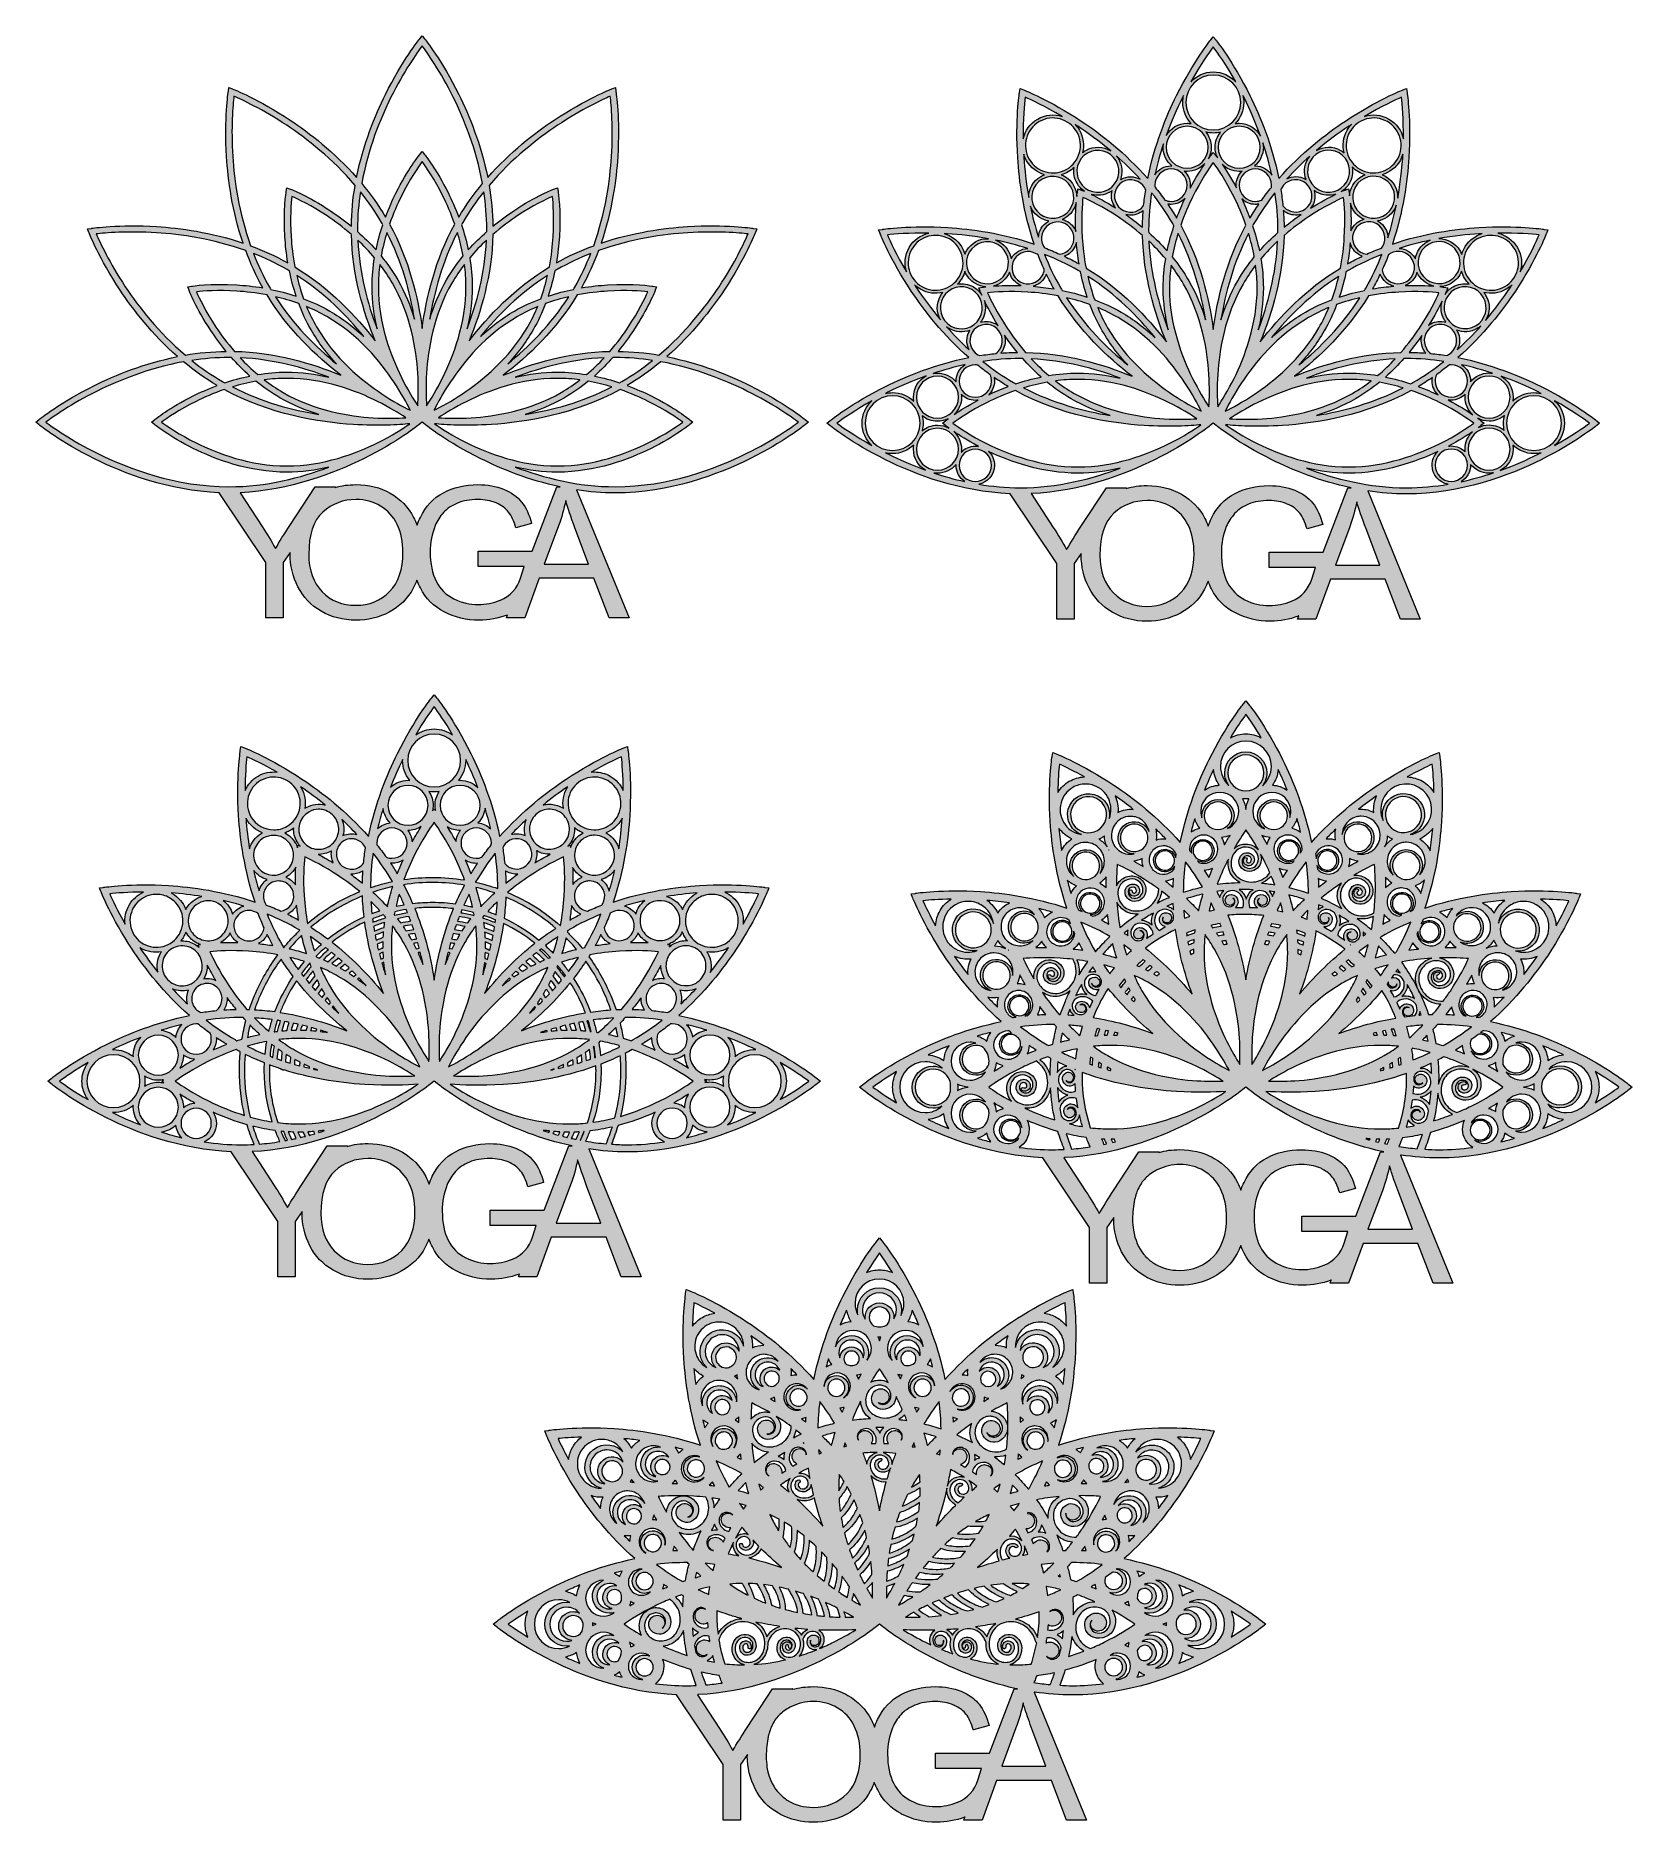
# Model space of a CAD drawing. Header units: millimetres. Extents: x -93 to 1481, y -1464 to 298.
import ezdxf

# ---------------------------------------------------------------- set-up
doc = ezdxf.new("R2010")
doc.units = ezdxf.units.MM
doc.header["$MEASUREMENT"] = 0
doc.layers.add('Layer 1', color=7, linetype='Continuous')

msp = doc.modelspace()

# ---------------------------------------------------------------- hatches: boundary and pattern name
at = {"layer": 'Layer 1'}
h = msp.add_hatch(color=4, dxfattribs=at)
h.dxf.hatch_style = 2
edge = h.paths.add_edge_path()
edge.add_spline(control_points=[(665.9, -80.6), (665, -79.9), (644.5, -63.5), (611, -46.9), (590.2, -36.5), (561.7, -24.9), (529.1, -18.4), (554.1, 3.7), (572.9, 28), (585.7, 47.3), (606.4, 78.5), (616, 102.9), (616.4, 104), (616.4, 104), (617.8, 107.5), (617.8, 107.5), (617.8, 107.5), (614.1, 108.1), (614.1, 108.1), (613, 108.3), (587, 112.2), (549.6, 109.9), (526.5, 108.4), (496, 104.2), (464.4, 93.6), (475.1, 125.2), (479.3, 155.6), (480.7, 178.8), (483, 216.1), (479.1, 242.1), (478.9, 243.2), (478.9, 243.2), (478.4, 247), (478.4, 247), (478.4, 247), (474.8, 245.6), (474.8, 245.6), (473.8, 245.2), (449.3, 235.6), (418.1, 214.9), (398.8, 202.1), (374.5, 183.2), (352.5, 158.2), (345.9, 190.9), (334.3, 219.4), (324, 240.1), (307.3, 273.6), (290.9, 294.2), (290.2, 295.1), (290.2, 295.1), (287.9, 298), (287.9, 298), (287.9, 298), (285.5, 295.1), (285.5, 295.1), (284.8, 294.2), (268.4, 273.6), (251.7, 240.1), (241.4, 219.4), (229.8, 190.9), (223.2, 158.2), (201.2, 183.2), (176.9, 202.1), (157.6, 214.9), (126.4, 235.6), (101.9, 245.2), (100.9, 245.6), (100.9, 245.6), (97.4, 247), (97.4, 247), (97.4, 247), (96.8, 243.2), (96.8, 243.2), (96.6, 242.1), (92.7, 216.1), (95, 178.8), (96.5, 155.6), (100.6, 125.2), (111.3, 93.6), (79.7, 104.2), (49.2, 108.4), (26.1, 109.9), (-11.2, 112.2), (-37.2, 108.3), (-38.3, 108.1), (-38.3, 108.1), (-42.1, 107.5), (-42.1, 107.5), (-42.1, 107.5), (-40.7, 104), (-40.7, 104), (-40.3, 102.9), (-30.7, 78.5), (-10, 47.3), (2.8, 28), (21.6, 3.7), (46.7, -18.4), (14, -24.9), (-14.5, -36.5), (-35.3, -46.9), (-68.8, -63.5), (-89.3, -79.9), (-90.2, -80.6), (-90.2, -80.6), (-93.1, -83), (-93.1, -83), (-93.1, -83), (-90.2, -85.4), (-90.2, -85.4), (-89.3, -86.1), (-68.8, -102.5), (-35.3, -119.1), (-6.2, -133.6), (38, -150.6), (87.7, -152.6), (87.7, -152.6), (133.6, -221.3), (133.6, -221.3), (133.6, -221.3), (133.6, -276.1), (133.6, -276.1), (133.6, -276.1), (150.7, -276.1), (150.7, -276.1), (150.7, -276.1), (150.7, -221.3), (150.7, -221.3), (150.7, -221.3), (157.6, -211.4), (157.6, -211.4), (157.6, -212), (157.6, -212.5), (157.6, -213.1), (157.6, -224.5), (160.2, -235.2), (165.4, -245.4), (170.6, -255.6), (178.2, -263.6), (188.3, -269.5), (198.3, -275.3), (209.7, -278.3), (222.5, -278.3), (234.3, -278.3), (245.3, -275.6), (255.5, -270.3), (265.7, -265), (273.6, -257.1), (279.1, -246.8), (280.5, -244.2), (281.7, -241.6), (282.7, -238.8), (283.7, -241.5), (284.8, -244), (286.1, -246.5), (291.4, -256.8), (299.2, -264.7), (309.6, -270.1), (320, -275.6), (331.5, -278.3), (344.2, -278.3), (353.6, -278.3), (362.8, -276.6), (371.7, -273.2), (371.8, -273.1), (372, -273.1), (372.1, -273), (372.1, -273), (370.9, -276.1), (370.9, -276.1), (370.9, -276.1), (389.1, -276.1), (389.1, -276.1), (389.1, -276.1), (403.3, -236.9), (403.3, -236.9), (403.3, -236.9), (457.3, -236.9), (457.3, -236.9), (457.3, -236.9), (472.4, -276.1), (472.4, -276.1), (472.4, -276.1), (491.9, -276.1), (491.9, -276.1), (491.9, -276.1), (440.2, -149.8), (440.2, -149.8), (452.5, -151.7), (465.3, -152.8), (478.4, -152.8), (531.9, -152.8), (580, -134.5), (611, -119.1), (644.5, -102.5), (665, -86.1), (665.9, -85.4), (665.9, -85.4), (668.9, -83), (668.9, -83), (668.9, -83), (665.9, -80.6), (665.9, -80.6)], knot_values=[0, 0, 0, 0, 1, 1, 1, 2, 2, 2, 3, 3, 3, 4, 4, 4, 5, 5, 5, 6, 6, 6, 7, 7, 7, 8, 8, 8, 9, 9, 9, 10, 10, 10, 11, 11, 11, 12, 12, 12, 13, 13, 13, 14, 14, 14, 15, 15, 15, 16, 16, 16, 17, 17, 17, 18, 18, 18, 19, 19, 19, 20, 20, 20, 21, 21, 21, 22, 22, 22, 23, 23, 23, 24, 24, 24, 25, 25, 25, 26, 26, 26, 27, 27, 27, 28, 28, 28, 29, 29, 29, 30, 30, 30, 31, 31, 31, 32, 32, 32, 33, 33, 33, 34, 34, 34, 35, 35, 35, 36, 36, 36, 37, 37, 37, 38, 38, 38, 39, 39, 39, 40, 40, 40, 41, 41, 41, 42, 42, 42, 43, 43, 43, 44, 44, 44, 45, 45, 45, 46, 46, 46, 47, 47, 47, 48, 48, 48, 49, 49, 49, 50, 50, 50, 51, 51, 51, 52, 52, 52, 53, 53, 53, 54, 54, 54, 55, 55, 55, 56, 56, 56, 57, 57, 57, 58, 58, 58, 59, 59, 59, 60, 60, 60, 61, 61, 61, 62, 62, 62, 63, 63, 63, 64, 64, 64, 65, 65, 65, 66, 66, 66, 67, 67, 67, 67], degree=3, periodic=1)
edge = h.paths.add_edge_path()
edge.add_spline(control_points=[(549.8, 103.7), (578.3, 105.5), (600.6, 103.6), (609.2, 102.6), (605.8, 94.6), (596.4, 74.3), (580.6, 50.5), (567.4, 30.7), (547.7, 5.4), (521.4, -16.9), (508.4, -14.7), (494.9, -13.3), (481, -13.2), (487, -5.9), (492.1, 1.2), (496.3, 7.5), (510.7, 29.2), (517.4, 46.2), (517.7, 47), (517.7, 47), (519.1, 50.5), (519.1, 50.5), (519.1, 50.5), (515.3, 51.1), (515.3, 51.1), (514.5, 51.2), (496.4, 53.9), (470.5, 52.3), (462.9, 51.8), (454.2, 51), (444.9, 49.4), (451.7, 61.5), (457.3, 73.9), (461.8, 86.2), (494.3, 97.8), (526, 102.3), (549.8, 103.7)], knot_values=[0, 0, 0, 0, 1, 1, 1, 2, 2, 2, 3, 3, 3, 4, 4, 4, 5, 5, 5, 6, 6, 6, 7, 7, 7, 8, 8, 8, 9, 9, 9, 10, 10, 10, 11, 11, 11, 12, 12, 12, 12], degree=3, periodic=1)
edge = h.paths.add_edge_path()
edge.add_spline(control_points=[(166.2, 33.9), (169.5, 25.2), (173.5, 16.5), (178.4, 8), (185.7, -4.7), (194.4, -15.9), (203.5, -25.6), (182.9, -8.8), (160.8, 13.2), (143.2, 40.7), (150.7, 38.9), (158.4, 36.7), (166.2, 33.9)], knot_values=[0, 0, 0, 0, 1, 1, 1, 2, 2, 2, 3, 3, 3, 4, 4, 4, 4], degree=3, periodic=1)
edge = h.paths.add_edge_path()
edge.add_spline(control_points=[(164.2, 61.7), (191.6, 44.1), (213.7, 21.9), (230.5, 1.3), (220.8, 10.4), (209.6, 19.2), (196.9, 26.5), (188.4, 31.4), (179.6, 35.4), (170.9, 38.7), (168.1, 46.5), (165.9, 54.2), (164.2, 61.7)], knot_values=[0, 0, 0, 0, 1, 1, 1, 2, 2, 2, 3, 3, 3, 4, 4, 4, 4], degree=3, periodic=1)
edge = h.paths.add_edge_path()
edge.add_spline(control_points=[(138.7, 47.9), (138.3, 48.7), (137.9, 49.4), (137.4, 50.1), (131.1, 61), (125.9, 72.2), (121.5, 83.3), (132.7, 79), (143.8, 73.7), (154.7, 67.4), (155.5, 67), (156.2, 66.6), (157, 66.1), (158.6, 58.2), (160.7, 49.8), (163.6, 41.3), (155.1, 44.1), (146.7, 46.3), (138.7, 47.9)], knot_values=[0, 0, 0, 0, 1, 1, 1, 2, 2, 2, 3, 3, 3, 4, 4, 4, 5, 5, 5, 6, 6, 6, 6], degree=3, periodic=1)
edge = h.paths.add_edge_path()
edge.add_spline(control_points=[(207.8, -36.8), (179.4, -25), (142.7, -14.1), (102.8, -13.2), (95.4, -4.7), (89.4, 3.5), (84.6, 10.8), (74.4, 26.1), (68, 39.4), (65.3, 45.5), (72, 46.2), (86.6, 47.4), (105, 46.2), (113.7, 45.7), (123.9, 44.5), (134.9, 42.4), (155.7, 8.3), (183.4, -18.1), (207.8, -36.8)], knot_values=[0, 0, 0, 0, 1, 1, 1, 2, 2, 2, 3, 3, 3, 4, 4, 4, 5, 5, 5, 6, 6, 6, 6], degree=3, periodic=1)
edge = h.paths.add_edge_path()
edge.add_spline(control_points=[(147.6, -59), (160.3, -66.3), (173.4, -71.6), (186.1, -75.4), (159.9, -71.2), (129.7, -63.2), (100.8, -48.2), (108.1, -46), (115.9, -44), (124, -42.6), (131.2, -48.5), (139.1, -54), (147.6, -59)], knot_values=[0, 0, 0, 0, 1, 1, 1, 2, 2, 2, 3, 3, 3, 4, 4, 4, 4], degree=3, periodic=1)
edge = h.paths.add_edge_path()
edge.add_spline(control_points=[(108.4, -19.5), (141, -21.1), (171.2, -29.2), (196, -38.7), (183, -35.6), (169, -33.7), (154.4, -33.7), (144.5, -33.7), (134.9, -34.6), (125.8, -36.1), (119.4, -30.7), (113.7, -25.1), (108.4, -19.5)], knot_values=[0, 0, 0, 0, 1, 1, 1, 2, 2, 2, 3, 3, 3, 4, 4, 4, 4], degree=3, periodic=1)
edge = h.paths.add_edge_path()
edge.add_spline(control_points=[(150.7, -53.7), (144.1, -49.9), (138, -45.7), (132.2, -41.3), (139.4, -40.3), (146.8, -39.8), (154.4, -39.8), (190.4, -39.8), (222.9, -52.1), (243.8, -62.5), (255.6, -68.4), (265.2, -74.3), (271.7, -78.6), (263.9, -79.2), (252.7, -79.5), (239.5, -78.7), (216.2, -77.2), (181.9, -71.7), (150.7, -53.7)], knot_values=[0, 0, 0, 0, 1, 1, 1, 2, 2, 2, 3, 3, 3, 4, 4, 4, 5, 5, 5, 6, 6, 6, 6], degree=3, periodic=1)
edge = h.paths.add_edge_path()
edge.add_spline(control_points=[(99.9, -19.3), (105.3, -25.4), (111.4, -31.5), (118.1, -37.5), (109.3, -39.3), (101, -41.6), (93.3, -44.2), (92.5, -43.8), (91.8, -43.3), (91, -42.9), (80.1, -36.6), (70, -29.6), (60.7, -22.1), (72.5, -20.3), (84.8, -19.3), (97.4, -19.3), (98.2, -19.3), (99.1, -19.3), (99.9, -19.3)], knot_values=[0, 0, 0, 0, 1, 1, 1, 2, 2, 2, 3, 3, 3, 4, 4, 4, 5, 5, 5, 6, 6, 6, 6], degree=3, periodic=1)
edge = h.paths.add_edge_path()
edge.add_spline(control_points=[(92.7, -50.9), (137.8, -75.5), (186.3, -83.2), (219.7, -85.3), (244.9, -86.9), (265, -85.6), (275.7, -84.6), (269.5, -88.9), (258.4, -96.2), (243.8, -103.4), (222.9, -113.8), (190.4, -126.2), (154.4, -126.2), (118.3, -126.2), (85.9, -113.8), (64.9, -103.4), (48.4, -95.2), (36.3, -86.9), (30.9, -83), (36.3, -79), (48.4, -70.7), (64.9, -62.5), (72.7, -58.7), (82.1, -54.5), (92.7, -50.9)], knot_values=[0, 0, 0, 0, 1, 1, 1, 2, 2, 2, 3, 3, 3, 4, 4, 4, 5, 5, 5, 6, 6, 6, 7, 7, 7, 8, 8, 8, 8], degree=3, periodic=1)
edge = h.paths.add_edge_path()
edge.add_spline(control_points=[(248.1, -55.1), (228.7, -42.1), (201.7, -20.2), (183.7, 11), (179.9, 17.6), (176.7, 24.2), (173.9, 30.9), (180.6, 28.2), (187.3, 25), (193.9, 21.2), (225.1, 3.2), (247, -23.8), (259.9, -43.2), (267.2, -54.2), (272.6, -64.1), (276, -71.1), (269, -67.7), (259.1, -62.4), (248.1, -55.1)], knot_values=[0, 0, 0, 0, 1, 1, 1, 2, 2, 2, 3, 3, 3, 4, 4, 4, 5, 5, 5, 6, 6, 6, 6], degree=3, periodic=1)
edge = h.paths.add_edge_path()
edge.add_spline(control_points=[(243.5, 8.9), (234.1, 33.7), (226, 63.9), (224.4, 96.4), (230, 91.2), (235.6, 85.4), (240.9, 79.1), (239.4, 69.9), (238.5, 60.4), (238.5, 50.5), (238.5, 35.9), (240.5, 21.8), (243.5, 8.9)], knot_values=[0, 0, 0, 0, 1, 1, 1, 2, 2, 2, 3, 3, 3, 4, 4, 4, 4], degree=3, periodic=1)
edge = h.paths.add_edge_path()
edge.add_spline(control_points=[(267.4, -38.9), (257, -18), (244.7, 14.5), (244.7, 50.5), (244.7, 58.1), (245.2, 65.5), (246.2, 72.6), (250.6, 66.9), (254.8, 60.8), (258.5, 54.2), (276.5, 23), (282.1, -11.3), (283.6, -34.6), (284.4, -47.8), (284, -59), (283.5, -66.8), (279.2, -60.3), (273.3, -50.8), (267.4, -38.9)], knot_values=[0, 0, 0, 0, 1, 1, 1, 2, 2, 2, 3, 3, 3, 4, 4, 4, 5, 5, 5, 6, 6, 6, 6], degree=3, periodic=1)
edge = h.paths.add_edge_path()
edge.add_spline(control_points=[(247.4, 80.9), (248.9, 89), (250.9, 96.8), (253.1, 104.1), (268, 75.1), (276.1, 45), (280.3, 18.7), (276.5, 31.5), (271.1, 44.6), (263.8, 57.3), (258.9, 65.8), (253.3, 73.7), (247.4, 80.9)], knot_values=[0, 0, 0, 0, 1, 1, 1, 2, 2, 2, 3, 3, 3, 4, 4, 4, 4], degree=3, periodic=1)
edge = h.paths.add_edge_path()
edge.add_spline(control_points=[(255.7, 112.2), (259.4, 122.8), (263.5, 132.2), (267.4, 139.9), (275.6, 156.5), (283.9, 168.6), (287.9, 174), (291.8, 168.6), (300.1, 156.5), (308.3, 139.9), (312.2, 132.2), (316.3, 122.8), (320, 112.2), (300.8, 77.1), (291.9, 39.9), (287.9, 9.5), (283.9, 39.9), (274.9, 77.1), (255.7, 112.2)], knot_values=[0, 0, 0, 0, 1, 1, 1, 2, 2, 2, 3, 3, 3, 4, 4, 4, 5, 5, 5, 6, 6, 6, 6], degree=3, periodic=1)
edge = h.paths.add_edge_path()
edge.add_spline(control_points=[(322.6, 104.1), (324.9, 96.8), (326.8, 89), (328.3, 80.9), (322.4, 73.7), (316.8, 65.8), (311.9, 57.3), (304.6, 44.6), (299.3, 31.5), (295.4, 18.7), (299.6, 45), (307.7, 75.1), (322.6, 104.1)], knot_values=[0, 0, 0, 0, 1, 1, 1, 2, 2, 2, 3, 3, 3, 4, 4, 4, 4], degree=3, periodic=1)
edge = h.paths.add_edge_path()
edge.add_spline(control_points=[(292.2, -34.6), (293.6, -11.3), (299.2, 23), (317.2, 54.2), (321, 60.8), (325.1, 66.9), (329.6, 72.6), (330.5, 65.5), (331.1, 58.1), (331.1, 50.5), (331.1, 14.5), (318.7, -18), (308.3, -38.9), (302.4, -50.8), (296.5, -60.3), (292.2, -66.8), (291.7, -59), (291.3, -47.8), (292.2, -34.6)], knot_values=[0, 0, 0, 0, 1, 1, 1, 2, 2, 2, 3, 3, 3, 4, 4, 4, 5, 5, 5, 6, 6, 6, 6], degree=3, periodic=1)
edge = h.paths.add_edge_path()
edge.add_spline(control_points=[(315.8, -43.2), (328.7, -23.8), (350.6, 3.2), (381.9, 21.2), (388.4, 25), (395.1, 28.2), (401.8, 30.9), (399, 24.2), (395.8, 17.6), (392, 11), (374, -20.2), (347, -42.1), (327.6, -55.1), (316.6, -62.4), (306.7, -67.7), (299.7, -71.1), (303.1, -64.1), (308.5, -54.2), (315.8, -43.2)], knot_values=[0, 0, 0, 0, 1, 1, 1, 2, 2, 2, 3, 3, 3, 4, 4, 4, 5, 5, 5, 6, 6, 6, 6], degree=3, periodic=1)
edge = h.paths.add_edge_path()
edge.add_spline(control_points=[(334.8, 79.1), (340.1, 85.4), (345.7, 91.2), (351.3, 96.4), (349.8, 63.9), (341.6, 33.7), (332.2, 8.9), (335.2, 21.8), (337.2, 35.9), (337.2, 50.5), (337.2, 60.4), (336.3, 69.9), (334.8, 79.1)], knot_values=[0, 0, 0, 0, 1, 1, 1, 2, 2, 2, 3, 3, 3, 4, 4, 4, 4], degree=3, periodic=1)
edge = h.paths.add_edge_path()
edge.add_spline(control_points=[(428.1, -59), (436.7, -54), (444.5, -48.5), (451.7, -42.6), (459.8, -44), (467.6, -46), (475, -48.2), (446, -63.2), (415.8, -71.2), (389.6, -75.4), (402.3, -71.6), (415.5, -66.3), (428.1, -59)], knot_values=[0, 0, 0, 0, 1, 1, 1, 2, 2, 2, 3, 3, 3, 4, 4, 4, 4], degree=3, periodic=1)
edge = h.paths.add_edge_path()
edge.add_spline(control_points=[(336.2, -78.7), (323.1, -79.5), (311.8, -79.2), (304, -78.6), (310.5, -74.3), (320.1, -68.4), (331.9, -62.5), (352.8, -52.1), (385.3, -39.8), (421.3, -39.8), (428.9, -39.8), (436.3, -40.3), (443.5, -41.3), (437.7, -45.7), (431.6, -49.9), (425.1, -53.7), (393.9, -71.7), (359.5, -77.2), (336.2, -78.7)], knot_values=[0, 0, 0, 0, 1, 1, 1, 2, 2, 2, 3, 3, 3, 4, 4, 4, 5, 5, 5, 6, 6, 6, 6], degree=3, periodic=1)
edge = h.paths.add_edge_path()
edge.add_spline(control_points=[(449.9, -36.1), (440.8, -34.6), (431.2, -33.7), (421.3, -33.7), (406.7, -33.7), (392.7, -35.6), (379.7, -38.7), (404.6, -29.2), (434.7, -21.1), (467.3, -19.5), (462, -25.1), (456.3, -30.7), (449.9, -36.1)], knot_values=[0, 0, 0, 0, 1, 1, 1, 2, 2, 2, 3, 3, 3, 4, 4, 4, 4], degree=3, periodic=1)
edge = h.paths.add_edge_path()
edge.add_spline(control_points=[(367.9, -36.8), (392.3, -18.1), (420.1, 8.3), (440.8, 42.4), (451.8, 44.5), (462, 45.7), (470.7, 46.2), (489.1, 47.4), (503.7, 46.2), (510.4, 45.5), (507.7, 39.4), (501.4, 26.1), (491.1, 10.8), (486.3, 3.5), (480.3, -4.7), (473, -13.2), (433, -14.1), (396.3, -25), (367.9, -36.8)], knot_values=[0, 0, 0, 0, 1, 1, 1, 2, 2, 2, 3, 3, 3, 4, 4, 4, 5, 5, 5, 6, 6, 6, 6], degree=3, periodic=1)
edge = h.paths.add_edge_path()
edge.add_spline(control_points=[(438.3, 50.1), (437.9, 49.4), (437.4, 48.7), (437, 47.9), (429, 46.3), (420.6, 44.1), (412.2, 41.3), (415, 49.8), (417.1, 58.2), (418.7, 66.1), (419.5, 66.6), (420.2, 67), (421, 67.4), (431.9, 73.7), (443, 79), (454.2, 83.3), (449.8, 72.2), (444.6, 61), (438.3, 50.1)], knot_values=[0, 0, 0, 0, 1, 1, 1, 2, 2, 2, 3, 3, 3, 4, 4, 4, 5, 5, 5, 6, 6, 6, 6], degree=3, periodic=1)
edge = h.paths.add_edge_path()
edge.add_spline(control_points=[(432.5, 40.7), (414.9, 13.2), (392.8, -8.8), (372.2, -25.6), (381.3, -15.9), (390, -4.7), (397.3, 8), (402.2, 16.5), (406.3, 25.2), (409.5, 33.9), (417.3, 36.7), (425.1, 38.9), (432.5, 40.7)], knot_values=[0, 0, 0, 0, 1, 1, 1, 2, 2, 2, 3, 3, 3, 4, 4, 4, 4], degree=3, periodic=1)
edge = h.paths.add_edge_path()
edge.add_spline(control_points=[(404.8, 38.7), (396.1, 35.4), (387.3, 31.4), (378.8, 26.5), (366.1, 19.2), (355, 10.4), (345.3, 1.3), (362, 21.9), (384.1, 44.1), (411.5, 61.7), (409.8, 54.2), (407.6, 46.5), (404.8, 38.7)], knot_values=[0, 0, 0, 0, 1, 1, 1, 2, 2, 2, 3, 3, 3, 4, 4, 4, 4], degree=3, periodic=1)
edge = h.paths.add_edge_path()
edge.add_spline(control_points=[(356.1, -85.3), (389.4, -83.2), (438, -75.5), (483, -50.9), (493.6, -54.5), (503, -58.7), (510.8, -62.5), (527.3, -70.7), (539.4, -79), (544.9, -83), (539.4, -86.9), (527.3, -95.2), (510.8, -103.4), (489.9, -113.8), (457.4, -126.2), (421.3, -126.2), (385.3, -126.2), (352.8, -113.8), (331.9, -103.4), (317.3, -96.2), (306.2, -88.9), (300, -84.6), (310.7, -85.6), (330.8, -86.9), (356.1, -85.3)], knot_values=[0, 0, 0, 0, 1, 1, 1, 2, 2, 2, 3, 3, 3, 4, 4, 4, 5, 5, 5, 6, 6, 6, 7, 7, 7, 8, 8, 8, 8], degree=3, periodic=1)
edge = h.paths.add_edge_path()
edge.add_spline(control_points=[(482.4, -44.2), (474.7, -41.6), (466.4, -39.3), (457.7, -37.5), (464.3, -31.5), (470.4, -25.4), (475.8, -19.3), (476.6, -19.3), (477.5, -19.3), (478.4, -19.3), (490.9, -19.3), (503.2, -20.3), (515.1, -22.1), (505.7, -29.6), (495.6, -36.6), (484.7, -42.9), (483.9, -43.3), (483.2, -43.8), (482.4, -44.2)], knot_values=[0, 0, 0, 0, 1, 1, 1, 2, 2, 2, 3, 3, 3, 4, 4, 4, 5, 5, 5, 6, 6, 6, 6], degree=3, periodic=1)
edge = h.paths.add_edge_path()
edge.add_spline(control_points=[(421.4, 209.7), (445.2, 225.5), (465.4, 234.9), (473.4, 238.4), (474.4, 229.7), (476.4, 207.5), (474.6, 179), (473.1, 155.2), (468.7, 123.5), (457, 91), (444.7, 86.4), (432.3, 80.9), (420.2, 74), (421.8, 83.4), (422.7, 92.1), (423.2, 99.6), (424.8, 125.6), (422, 143.7), (421.9, 144.5), (421.9, 144.5), (421.3, 148.2), (421.3, 148.2), (421.3, 148.2), (417.8, 146.8), (417.8, 146.8), (417.1, 146.6), (400, 139.9), (378.3, 125.5), (372, 121.3), (365, 116.2), (357.7, 110.2), (357.5, 124.1), (356.1, 137.6), (353.9, 150.5), (376.3, 176.8), (401.5, 196.5), (421.4, 209.7)], knot_values=[0, 0, 0, 0, 1, 1, 1, 2, 2, 2, 3, 3, 3, 4, 4, 4, 5, 5, 5, 6, 6, 6, 7, 7, 7, 8, 8, 8, 9, 9, 9, 10, 10, 10, 11, 11, 11, 12, 12, 12, 12], degree=3, periodic=1)
edge = h.paths.add_edge_path()
edge.add_spline(control_points=[(357.6, 102.1), (366.1, 109.4), (374.4, 115.5), (381.6, 120.3), (397, 130.5), (410.2, 136.9), (416.4, 139.6), (417.1, 132.9), (418.2, 118.3), (417, 99.8), (416.5, 91.2), (415.4, 81), (413.3, 70), (379.1, 49.2), (352.8, 21.5), (334.1, -2.9), (345.9, 25.5), (356.7, 62.1), (357.6, 102.1)], knot_values=[0, 0, 0, 0, 1, 1, 1, 2, 2, 2, 3, 3, 3, 4, 4, 4, 5, 5, 5, 6, 6, 6, 6], degree=3, periodic=1)
edge = h.paths.add_edge_path()
edge.add_spline(control_points=[(351.6, 107.5), (351.6, 106.7), (351.6, 105.8), (351.6, 104.9), (345.5, 99.5), (339.3, 93.5), (333.4, 86.8), (331.6, 95.6), (329.2, 103.9), (326.7, 111.6), (327.1, 112.4), (327.5, 113.1), (327.9, 113.9), (334.2, 124.8), (341.3, 134.9), (348.7, 144.2), (350.5, 132.4), (351.6, 120.1), (351.6, 107.5)], knot_values=[0, 0, 0, 0, 1, 1, 1, 2, 2, 2, 3, 3, 3, 4, 4, 4, 5, 5, 5, 6, 6, 6, 6], degree=3, periodic=1)
edge = h.paths.add_edge_path()
edge.add_spline(control_points=[(257.1, 237.3), (269.8, 262.8), (282.7, 281.1), (287.9, 288.1), (293, 281.1), (305.9, 262.8), (318.6, 237.3), (329.2, 215.9), (341.2, 186.2), (347.4, 152.3), (339, 142.2), (331.1, 131.2), (324, 119.2), (320.7, 128.1), (317.1, 136), (313.7, 142.8), (302.1, 166.1), (290.7, 180.4), (290.2, 181), (290.2, 181), (287.9, 184), (287.9, 184), (287.9, 184), (285.5, 181), (285.5, 181), (285, 180.4), (273.6, 166.1), (262, 142.8), (258.6, 136), (255.1, 128.1), (251.7, 119.2), (244.7, 131.2), (236.7, 142.2), (228.3, 152.3), (234.5, 186.2), (246.5, 215.9), (257.1, 237.3)], knot_values=[0, 0, 0, 0, 1, 1, 1, 2, 2, 2, 3, 3, 3, 4, 4, 4, 5, 5, 5, 6, 6, 6, 7, 7, 7, 8, 8, 8, 9, 9, 9, 10, 10, 10, 11, 11, 11, 12, 12, 12, 12], degree=3, periodic=1)
edge = h.paths.add_edge_path()
edge.add_spline(control_points=[(227, 144.2), (234.4, 134.9), (241.5, 124.8), (247.8, 113.9), (248.2, 113.1), (248.6, 112.4), (249.1, 111.6), (246.5, 103.9), (244.2, 95.6), (242.4, 86.8), (236.4, 93.5), (230.3, 99.5), (224.2, 104.9), (224.2, 105.8), (224.1, 106.7), (224.1, 107.5), (224.1, 120.1), (225.2, 132.4), (227, 144.2)], knot_values=[0, 0, 0, 0, 1, 1, 1, 2, 2, 2, 3, 3, 3, 4, 4, 4, 5, 5, 5, 6, 6, 6, 6], degree=3, periodic=1)
edge = h.paths.add_edge_path()
edge.add_spline(control_points=[(241.6, -2.9), (222.9, 21.5), (196.6, 49.2), (162.4, 70), (160.3, 81), (159.2, 91.2), (158.7, 99.8), (157.5, 118.3), (158.6, 132.9), (159.4, 139.6), (165.5, 136.9), (178.7, 130.5), (194.1, 120.3), (201.4, 115.5), (209.6, 109.4), (218.1, 102.1), (219, 62.1), (229.9, 25.5), (241.6, -2.9)], knot_values=[0, 0, 0, 0, 1, 1, 1, 2, 2, 2, 3, 3, 3, 4, 4, 4, 5, 5, 5, 6, 6, 6, 6], degree=3, periodic=1)
edge = h.paths.add_edge_path()
edge.add_spline(control_points=[(101.1, 179), (99.3, 207.5), (101.3, 229.7), (102.3, 238.4), (110.3, 234.9), (130.5, 225.5), (154.3, 209.7), (174.2, 196.5), (199.5, 176.8), (221.8, 150.5), (219.6, 137.6), (218.2, 124.1), (218.1, 110.2), (210.7, 116.2), (203.7, 121.3), (197.4, 125.5), (175.7, 139.9), (158.6, 146.6), (157.9, 146.8), (157.9, 146.8), (154.4, 148.2), (154.4, 148.2), (154.4, 148.2), (153.8, 144.5), (153.8, 144.5), (153.7, 143.7), (150.9, 125.6), (152.6, 99.6), (153, 92.1), (153.9, 83.4), (155.5, 74), (143.4, 80.9), (131, 86.4), (118.7, 91), (107.1, 123.5), (102.6, 155.2), (101.1, 179)], knot_values=[0, 0, 0, 0, 1, 1, 1, 2, 2, 2, 3, 3, 3, 4, 4, 4, 5, 5, 5, 6, 6, 6, 7, 7, 7, 8, 8, 8, 9, 9, 9, 10, 10, 10, 11, 11, 11, 12, 12, 12, 12], degree=3, periodic=1)
edge = h.paths.add_edge_path()
edge.add_spline(control_points=[(-4.8, 50.5), (-20.6, 74.3), (-30, 94.6), (-33.5, 102.6), (-24.9, 103.6), (-2.6, 105.5), (25.9, 103.7), (49.7, 102.3), (81.4, 97.8), (113.9, 86.2), (118.4, 73.9), (124, 61.5), (130.8, 49.4), (121.5, 51), (112.8, 51.8), (105.3, 52.3), (79.3, 53.9), (61.2, 51.2), (60.4, 51.1), (60.4, 51.1), (56.7, 50.5), (56.7, 50.5), (56.7, 50.5), (58, 47), (58, 47), (58.3, 46.2), (65, 29.2), (79.4, 7.5), (83.6, 1.2), (88.7, -5.9), (94.7, -13.2), (80.8, -13.3), (67.3, -14.7), (54.4, -16.9), (28, 5.4), (8.4, 30.7), (-4.8, 50.5)], knot_values=[0, 0, 0, 0, 1, 1, 1, 2, 2, 2, 3, 3, 3, 4, 4, 4, 5, 5, 5, 6, 6, 6, 7, 7, 7, 8, 8, 8, 9, 9, 9, 10, 10, 10, 11, 11, 11, 12, 12, 12, 12], degree=3, periodic=1)
edge = h.paths.add_edge_path()
edge.add_spline(control_points=[(-83.2, -83), (-76.2, -77.8), (-58, -65), (-32.4, -52.3), (-11, -41.7), (18.7, -29.6), (52.6, -23.4), (62.7, -31.8), (73.7, -39.8), (85.7, -46.9), (76.8, -50.2), (68.9, -53.7), (62.1, -57.1), (38.8, -68.7), (24.5, -80.1), (23.9, -80.6), (23.9, -80.6), (20.9, -83), (20.9, -83), (20.9, -83), (23.9, -85.4), (23.9, -85.4), (24.5, -85.8), (38.8, -97.3), (62.1, -108.9), (83.6, -119.6), (117.1, -132.3), (154.4, -132.3), (169, -132.3), (183, -130.3), (196, -127.3), (168.4, -137.8), (134.2, -146.7), (97.4, -146.7), (45.1, -146.7), (-2.1, -128.8), (-32.4, -113.7), (-58, -101), (-76.2, -88.2), (-83.2, -83)], knot_values=[0, 0, 0, 0, 1, 1, 1, 2, 2, 2, 3, 3, 3, 4, 4, 4, 5, 5, 5, 6, 6, 6, 7, 7, 7, 8, 8, 8, 9, 9, 9, 10, 10, 10, 11, 11, 11, 12, 12, 12, 13, 13, 13, 13], degree=3, periodic=1)
edge = h.paths.add_edge_path()
edge.add_spline(control_points=[(255.8, -250.1), (247.1, -259.1), (236, -263.6), (222.4, -263.6), (209.2, -263.6), (198.1, -259.2), (189.3, -250.2), (180.5, -241.2), (176.1, -229), (176.1, -213.4), (176.1, -193.9), (180.7, -180.1), (189.9, -171.7), (199.1, -163.4), (210, -159.3), (222.7, -159.3), (231.7, -159.3), (239.7, -161.4), (246.9, -165.7), (254.1, -170.1), (259.6, -176.2), (263.3, -184), (267.1, -191.8), (268.9, -201), (268.9, -211.5), (268.9, -228.2), (264.6, -241), (255.8, -250.1)], knot_values=[0, 0, 0, 0, 1, 1, 1, 2, 2, 2, 3, 3, 3, 4, 4, 4, 5, 5, 5, 6, 6, 6, 7, 7, 7, 8, 8, 8, 9, 9, 9, 9], degree=3, periodic=1)
edge = h.paths.add_edge_path()
edge.add_spline(control_points=[(408.2, -223), (408.2, -223), (422.4, -185.1), (422.4, -185.1), (425.4, -176.9), (427.7, -168.7), (429.4, -160.4), (431.4, -167.4), (434.4, -176.3), (438.5, -187.2), (438.5, -187.2), (452, -223), (452, -223), (452, -223), (408.2, -223), (408.2, -223)], knot_values=[0, 0, 0, 0, 1, 1, 1, 2, 2, 2, 3, 3, 3, 4, 4, 4, 5, 5, 5, 5], degree=3, periodic=1)
edge = h.paths.add_edge_path()
edge.add_spline(control_points=[(420.6, -146.8), (420.6, -146.8), (396.3, -210.1), (396.3, -210.1), (396.3, -210.1), (343, -210.2), (343, -210.2), (343, -210.2), (343, -225.4), (343, -225.4), (343, -225.4), (388.5, -225.4), (388.5, -225.4), (388.5, -225.4), (384.9, -236.9), (384.9, -236.9), (381.8, -246.7), (374.6, -254.6), (365.1, -258.5), (365.1, -258.5), (365, -258.5), (364.9, -258.6), (357.9, -261.4), (350.6, -262.8), (343.2, -262.8), (334.7, -262.8), (326.7, -261), (319.1, -257.2), (311.5, -253.4), (305.7, -247.7), (301.8, -239.9), (297.8, -232.2), (295.8, -222.5), (295.8, -211), (295.8, -201.7), (297.5, -193), (300.7, -185), (302.7, -180.4), (305.4, -176.1), (308.9, -172.2), (312.4, -168.4), (317, -165.2), (322.7, -162.8), (328.4, -160.5), (335.1, -159.3), (343, -159.3), (349.5, -159.3), (355.4, -160.4), (360.8, -162.7), (366.1, -164.9), (370.2, -167.9), (373.1, -171.7), (376, -175.5), (378.4, -180.6), (380.3, -187.2), (380.3, -187.2), (395.8, -183), (395.8, -183), (393.5, -174.3), (390.3, -167.2), (386, -161.8), (381.7, -156.4), (375.8, -152.2), (368.2, -149.2), (360.7, -146.2), (352.2, -144.6), (342.9, -144.6), (330, -144.6), (318.6, -147.3), (308.8, -152.6), (298.9, -157.9), (291.3, -166), (286.1, -176.9), (284.9, -179.4), (283.8, -181.9), (282.9, -184.5), (281.9, -181.9), (280.8, -179.4), (279.5, -176.9), (274.3, -166.7), (266.6, -158.8), (256.5, -153.1), (246.5, -147.4), (235.2, -144.6), (222.6, -144.6), (215.2, -144.6), (208.4, -145.5), (202, -147.3), (202, -147.3), (202.3, -146.8), (202.3, -146.8), (202.3, -146.8), (182.4, -146.8), (182.4, -146.8), (182.4, -146.8), (157.4, -184.8), (157.4, -184.8), (151.8, -193.3), (147.1, -200.9), (143.3, -207.7), (139.2, -200.4), (134.8, -193.1), (130.1, -185.8), (130.1, -185.8), (108.4, -152.6), (108.4, -152.6), (157.5, -150.3), (201.2, -133.4), (230, -119.1), (263.5, -102.5), (284, -86.1), (284.9, -85.4), (284.9, -85.4), (287.9, -83), (287.9, -83), (287.9, -83), (290.8, -85.4), (290.8, -85.4), (291.7, -86.1), (312.2, -102.5), (345.7, -119.1), (365.7, -129), (392.8, -140.2), (423.9, -146.8), (423.9, -146.8), (420.6, -146.8), (420.6, -146.8)], knot_values=[0, 0, 0, 0, 1, 1, 1, 2, 2, 2, 3, 3, 3, 4, 4, 4, 5, 5, 5, 6, 6, 6, 7, 7, 7, 8, 8, 8, 9, 9, 9, 10, 10, 10, 11, 11, 11, 12, 12, 12, 13, 13, 13, 14, 14, 14, 15, 15, 15, 16, 16, 16, 17, 17, 17, 18, 18, 18, 19, 19, 19, 20, 20, 20, 21, 21, 21, 22, 22, 22, 23, 23, 23, 24, 24, 24, 25, 25, 25, 26, 26, 26, 27, 27, 27, 28, 28, 28, 29, 29, 29, 30, 30, 30, 31, 31, 31, 32, 32, 32, 33, 33, 33, 34, 34, 34, 35, 35, 35, 36, 36, 36, 37, 37, 37, 38, 38, 38, 39, 39, 39, 40, 40, 40, 41, 41, 41, 42, 42, 42, 42], degree=3, periodic=1)
edge = h.paths.add_edge_path()
edge.add_spline(control_points=[(608.1, -113.7), (577.8, -128.8), (530.7, -146.7), (478.4, -146.7), (441.6, -146.7), (407.3, -137.8), (379.7, -127.3), (392.7, -130.3), (406.7, -132.3), (421.3, -132.3), (458.6, -132.3), (492.1, -119.6), (513.6, -108.9), (536.9, -97.3), (551.3, -85.8), (551.9, -85.4), (551.9, -85.4), (554.8, -83), (554.8, -83), (554.8, -83), (551.9, -80.6), (551.9, -80.6), (551.3, -80.1), (536.9, -68.7), (513.6, -57.1), (506.9, -53.7), (498.9, -50.2), (490, -46.9), (502, -39.8), (513, -31.8), (523.1, -23.4), (557.1, -29.6), (586.8, -41.7), (608.1, -52.3), (633.7, -65), (651.9, -77.8), (658.9, -83), (651.9, -88.2), (633.7, -101), (608.1, -113.7)], knot_values=[0, 0, 0, 0, 1, 1, 1, 2, 2, 2, 3, 3, 3, 4, 4, 4, 5, 5, 5, 6, 6, 6, 7, 7, 7, 8, 8, 8, 9, 9, 9, 10, 10, 10, 11, 11, 11, 12, 12, 12, 13, 13, 13, 13], degree=3, periodic=1)
h = msp.add_hatch(color=1, dxfattribs=at)
h.dxf.hatch_style = 2
edge = h.paths.add_edge_path()
edge.add_spline(control_points=[(1446, -81.6), (1445.1, -80.9), (1424.6, -64.5), (1391.1, -47.8), (1370.3, -37.5), (1341.8, -25.9), (1309.1, -19.3), (1334.2, 2.7), (1353, 27), (1365.8, 46.3), (1386.5, 77.5), (1396.1, 102), (1396.5, 103), (1396.5, 103), (1397.9, 106.5), (1397.9, 106.5), (1397.9, 106.5), (1394.1, 107.1), (1394.1, 107.1), (1393.1, 107.3), (1367, 111.2), (1329.7, 108.9), (1306.6, 107.4), (1276.1, 103.3), (1244.5, 92.6), (1255.2, 124.2), (1259.3, 154.7), (1260.8, 177.8), (1263.1, 215.1), (1259.2, 241.1), (1259, 242.2), (1259, 242.2), (1258.4, 246), (1258.4, 246), (1258.4, 246), (1254.9, 244.6), (1254.9, 244.6), (1253.9, 244.2), (1229.4, 234.6), (1198.2, 213.9), (1178.9, 201.1), (1154.6, 182.2), (1132.6, 157.2), (1126, 189.9), (1114.4, 218.4), (1104.1, 239.1), (1087.4, 272.6), (1071, 293.2), (1070.3, 294.1), (1070.3, 294.1), (1067.9, 297), (1067.9, 297), (1067.9, 297), (1065.6, 294.1), (1065.6, 294.1), (1064.9, 293.2), (1048.5, 272.6), (1031.8, 239.1), (1021.5, 218.4), (1009.9, 189.9), (1003.3, 157.2), (981.3, 182.2), (957, 201.1), (937.7, 213.9), (906.5, 234.6), (882, 244.2), (881, 244.6), (881, 244.6), (877.4, 246), (877.4, 246), (877.4, 246), (876.9, 242.2), (876.9, 242.2), (876.7, 241.1), (872.8, 215.1), (875.1, 177.8), (876.5, 154.7), (880.7, 124.2), (891.4, 92.6), (859.8, 103.3), (829.3, 107.4), (806.2, 108.9), (768.9, 111.2), (742.8, 107.3), (741.8, 107.1), (741.8, 107.1), (738, 106.5), (738, 106.5), (738, 106.5), (739.4, 103), (739.4, 103), (739.8, 102), (749.4, 77.5), (770.1, 46.3), (782.9, 27), (801.7, 2.7), (826.8, -19.3), (794.1, -25.9), (765.6, -37.5), (744.8, -47.8), (711.3, -64.5), (690.8, -80.9), (689.9, -81.6), (689.9, -81.6), (686.9, -84), (686.9, -84), (686.9, -84), (689.9, -86.4), (689.9, -86.4), (690.8, -87), (711.3, -103.4), (744.8, -120.1), (773.9, -134.5), (818.1, -151.6), (867.8, -153.6), (867.8, -153.6), (913.7, -222.3), (913.7, -222.3), (913.7, -222.3), (913.7, -277.1), (913.7, -277.1), (913.7, -277.1), (930.8, -277.1), (930.8, -277.1), (930.8, -277.1), (930.8, -222.3), (930.8, -222.3), (930.8, -222.3), (937.7, -212.4), (937.7, -212.4), (937.7, -213), (937.7, -213.5), (937.7, -214.1), (937.7, -225.5), (940.3, -236.2), (945.5, -246.4), (950.7, -256.5), (958.3, -264.6), (968.4, -270.4), (978.4, -276.3), (989.8, -279.3), (1002.6, -279.3), (1014.4, -279.3), (1025.4, -276.6), (1035.6, -271.3), (1045.8, -266), (1053.6, -258.1), (1059.2, -247.8), (1060.6, -245.2), (1061.8, -242.6), (1062.8, -239.8), (1063.8, -242.5), (1064.9, -245), (1066.2, -247.5), (1071.5, -257.8), (1079.3, -265.7), (1089.7, -271.1), (1100.1, -276.5), (1111.6, -279.3), (1124.3, -279.3), (1133.7, -279.3), (1142.9, -277.6), (1151.8, -274.2), (1151.9, -274.1), (1152.1, -274.1), (1152.2, -274), (1152.2, -274), (1151, -277.1), (1151, -277.1), (1151, -277.1), (1169.2, -277.1), (1169.2, -277.1), (1169.2, -277.1), (1183.4, -237.9), (1183.4, -237.9), (1183.4, -237.9), (1237.4, -237.9), (1237.4, -237.9), (1237.4, -237.9), (1252.5, -277.1), (1252.5, -277.1), (1252.5, -277.1), (1272, -277.1), (1272, -277.1), (1272, -277.1), (1220.3, -150.8), (1220.3, -150.8), (1232.6, -152.7), (1245.4, -153.8), (1258.4, -153.8), (1312, -153.8), (1360.1, -135.5), (1391.1, -120.1), (1424.6, -103.4), (1445.1, -87), (1446, -86.4), (1446, -86.4), (1448.9, -84), (1448.9, -84), (1448.9, -84), (1446, -81.6), (1446, -81.6)], knot_values=[0, 0, 0, 0, 1, 1, 1, 2, 2, 2, 3, 3, 3, 4, 4, 4, 5, 5, 5, 6, 6, 6, 7, 7, 7, 8, 8, 8, 9, 9, 9, 10, 10, 10, 11, 11, 11, 12, 12, 12, 13, 13, 13, 14, 14, 14, 15, 15, 15, 16, 16, 16, 17, 17, 17, 18, 18, 18, 19, 19, 19, 20, 20, 20, 21, 21, 21, 22, 22, 22, 23, 23, 23, 24, 24, 24, 25, 25, 25, 26, 26, 26, 27, 27, 27, 28, 28, 28, 29, 29, 29, 30, 30, 30, 31, 31, 31, 32, 32, 32, 33, 33, 33, 34, 34, 34, 35, 35, 35, 36, 36, 36, 37, 37, 37, 38, 38, 38, 39, 39, 39, 40, 40, 40, 41, 41, 41, 42, 42, 42, 43, 43, 43, 44, 44, 44, 45, 45, 45, 46, 46, 46, 47, 47, 47, 48, 48, 48, 49, 49, 49, 50, 50, 50, 51, 51, 51, 52, 52, 52, 53, 53, 53, 54, 54, 54, 55, 55, 55, 56, 56, 56, 57, 57, 57, 58, 58, 58, 59, 59, 59, 60, 60, 60, 61, 61, 61, 62, 62, 62, 63, 63, 63, 64, 64, 64, 65, 65, 65, 66, 66, 66, 67, 67, 67, 67], degree=3, periodic=1)
edge = h.paths.add_edge_path()
edge.add_spline(control_points=[(1391.1, -54.7), (1388.9, -54.2), (1386.5, -53.9), (1384.1, -53.9), (1376, -53.9), (1368.7, -57.1), (1363.3, -62.3), (1363.5, -61), (1363.6, -59.6), (1363.6, -58.2), (1363.6, -49.4), (1358.8, -41.7), (1351.7, -37.6), (1365.5, -42.6), (1377.8, -48.1), (1388.2, -53.2), (1389.2, -53.7), (1390.2, -54.2), (1391.1, -54.7)], knot_values=[0, 0, 0, 0, 1, 1, 1, 2, 2, 2, 3, 3, 3, 4, 4, 4, 5, 5, 5, 6, 6, 6, 6], degree=3, periodic=1)
edge = h.paths.add_edge_path()
edge.add_spline(control_points=[(972.1, 174.7), (977.8, 164.8), (974.4, 152.1), (964.5, 146.4), (954.6, 140.7), (941.9, 144.1), (936.2, 154), (930.5, 163.9), (933.9, 176.6), (943.8, 182.3), (953.7, 188), (966.4, 184.6), (972.1, 174.7)], knot_values=[0, 0, 0, 0, 1, 1, 1, 2, 2, 2, 3, 3, 3, 4, 4, 4, 4], degree=3, periodic=1)
edge = h.paths.add_edge_path()
edge.add_spline(control_points=[(1023.6, 7.9), (1014.2, 32.7), (1006.1, 62.9), (1004.5, 95.4), (1010.1, 90.2), (1015.7, 84.4), (1021, 78.1), (1019.5, 68.9), (1018.6, 59.4), (1018.6, 49.5), (1018.6, 34.9), (1020.6, 20.9), (1023.6, 7.9)], knot_values=[0, 0, 0, 0, 1, 1, 1, 2, 2, 2, 3, 3, 3, 4, 4, 4, 4], degree=3, periodic=1)
edge = h.paths.add_edge_path()
edge.add_spline(control_points=[(1021.7, -3.9), (1003, 20.5), (976.7, 48.2), (942.5, 69), (940.4, 80), (939.3, 90.2), (938.8, 98.8), (937.6, 117.3), (938.7, 131.9), (939.4, 138.6), (945.6, 135.9), (958.8, 129.5), (974.2, 119.3), (981.4, 114.5), (989.7, 108.4), (998.2, 101.1), (999.1, 61.2), (1010, 24.5), (1021.7, -3.9)], knot_values=[0, 0, 0, 0, 1, 1, 1, 2, 2, 2, 3, 3, 3, 4, 4, 4, 5, 5, 5, 6, 6, 6, 6], degree=3, periodic=1)
edge = h.paths.add_edge_path()
edge.add_spline(control_points=[(804, -86.4), (804.1, -86.5), (805.2, -87.3), (807.1, -88.8), (803.8, -87), (800, -86), (796, -86), (790.3, -86), (785, -88), (780.9, -91.4), (781.5, -89), (781.8, -86.5), (781.8, -84), (781.8, -81.5), (781.5, -79), (780.9, -76.7), (785, -80.1), (790.3, -82.1), (796, -82.1), (799.8, -82.1), (803.3, -81.2), (806.5, -79.6), (805, -80.8), (804.1, -81.5), (804, -81.6), (804, -81.6), (801, -84), (801, -84), (801, -84), (804, -86.4), (804, -86.4)], knot_values=[0, 0, 0, 0, 1, 1, 1, 2, 2, 2, 3, 3, 3, 4, 4, 4, 5, 5, 5, 6, 6, 6, 7, 7, 7, 8, 8, 8, 9, 9, 9, 10, 10, 10, 10], degree=3, periodic=1)
edge = h.paths.add_edge_path()
edge.add_spline(control_points=[(833.3, -26.5), (834, -26.5), (834.7, -26.6), (835.5, -26.7), (839.5, -29.9), (843.6, -33.1), (847.9, -36.2), (848.8, -38.1), (849.2, -40.3), (849.2, -42.5), (849.2, -51.3), (842.1, -58.5), (833.3, -58.5), (824.5, -58.5), (817.3, -51.3), (817.3, -42.5), (817.3, -33.7), (824.5, -26.5), (833.3, -26.5)], knot_values=[0, 0, 0, 0, 1, 1, 1, 2, 2, 2, 3, 3, 3, 4, 4, 4, 5, 5, 5, 6, 6, 6, 6], degree=3, periodic=1)
edge = h.paths.add_edge_path()
edge.add_spline(control_points=[(862.1, 2.7), (865.7, -2.6), (870, -8.3), (874.8, -14.2), (869.3, -14.2), (863.8, -14.5), (858.4, -14.9), (859.1, -14.1), (859.8, -13.1), (860.3, -12.1), (863, -7.5), (863.5, -2.1), (862.1, 2.7)], knot_values=[0, 0, 0, 0, 1, 1, 1, 2, 2, 2, 3, 3, 3, 4, 4, 4, 4], degree=3, periodic=1)
edge = h.paths.add_edge_path()
edge.add_spline(control_points=[(819.5, -55.6), (823, -59.2), (827.9, -61.5), (833.3, -61.5), (834.2, -61.5), (835.1, -61.4), (836, -61.3), (826, -66.6), (818, -71.6), (812.5, -75.4), (817, -71), (819.7, -65), (819.7, -58.4), (819.7, -57.4), (819.7, -56.5), (819.5, -55.6)], knot_values=[0, 0, 0, 0, 1, 1, 1, 2, 2, 2, 3, 3, 3, 4, 4, 4, 5, 5, 5, 5], degree=3, periodic=1)
edge = h.paths.add_edge_path()
edge.add_spline(control_points=[(852.2, -42.5), (852.2, -41.3), (852.1, -40.1), (851.9, -39), (856.4, -42.1), (861, -45), (865.8, -47.9), (858.8, -50.5), (852.4, -53.2), (846.6, -55.9), (850.1, -52.5), (852.2, -47.7), (852.2, -42.5)], knot_values=[0, 0, 0, 0, 1, 1, 1, 2, 2, 2, 3, 3, 3, 4, 4, 4, 4], degree=3, periodic=1)
edge = h.paths.add_edge_path()
edge.add_spline(control_points=[(840.7, -23.1), (852.6, -21.3), (864.9, -20.3), (877.4, -20.3), (878.3, -20.3), (879.2, -20.3), (880, -20.3), (885.4, -26.4), (891.5, -32.5), (898.2, -38.5), (889.4, -40.3), (881.1, -42.6), (873.4, -45.2), (872.6, -44.8), (871.9, -44.3), (871.1, -43.9), (860.2, -37.6), (850.1, -30.6), (840.7, -23.1)], knot_values=[0, 0, 0, 0, 1, 1, 1, 2, 2, 2, 3, 3, 3, 4, 4, 4, 5, 5, 5, 6, 6, 6, 6], degree=3, periodic=1)
edge = h.paths.add_edge_path()
edge.add_spline(control_points=[(888.5, -20.5), (921.1, -22.1), (951.3, -30.2), (976.1, -39.6), (963.1, -36.6), (949.1, -34.6), (934.5, -34.6), (924.6, -34.6), (915, -35.5), (905.9, -37), (899.5, -31.7), (893.8, -26.1), (888.5, -20.5)], knot_values=[0, 0, 0, 0, 1, 1, 1, 2, 2, 2, 3, 3, 3, 4, 4, 4, 4], degree=3, periodic=1)
edge = h.paths.add_edge_path()
edge.add_spline(control_points=[(904.1, -43.6), (911.3, -49.4), (919.2, -55), (927.7, -59.9), (940.3, -67.3), (953.5, -72.6), (966.2, -76.4), (940, -72.2), (909.8, -64.1), (880.8, -49.2), (888.2, -47), (896, -45), (904.1, -43.6)], knot_values=[0, 0, 0, 0, 1, 1, 1, 2, 2, 2, 3, 3, 3, 4, 4, 4, 4], degree=3, periodic=1)
edge = h.paths.add_edge_path()
edge.add_spline(control_points=[(930.7, -54.6), (924.2, -50.9), (918.1, -46.7), (912.3, -42.3), (919.5, -41.3), (926.9, -40.8), (934.5, -40.8), (970.5, -40.8), (1003, -53.1), (1023.9, -63.5), (1035.7, -69.4), (1045.3, -75.3), (1051.8, -79.6), (1044, -80.2), (1032.7, -80.5), (1019.6, -79.7), (996.3, -78.2), (962, -72.7), (930.7, -54.6)], knot_values=[0, 0, 0, 0, 1, 1, 1, 2, 2, 2, 3, 3, 3, 4, 4, 4, 5, 5, 5, 6, 6, 6, 6], degree=3, periodic=1)
edge = h.paths.add_edge_path()
edge.add_spline(control_points=[(882.8, -14.2), (875.5, -5.7), (869.5, 2.5), (864.7, 9.8), (854.4, 25.2), (848.1, 38.4), (845.4, 44.5), (852.1, 45.2), (866.7, 46.4), (885.1, 45.2), (893.8, 44.7), (904, 43.6), (915, 41.4), (935.8, 7.3), (963.5, -19.1), (987.9, -37.8), (959.5, -26), (922.8, -15.1), (882.8, -14.2)], knot_values=[0, 0, 0, 0, 1, 1, 1, 2, 2, 2, 3, 3, 3, 4, 4, 4, 5, 5, 5, 6, 6, 6, 6], degree=3, periodic=1)
edge = h.paths.add_edge_path()
edge.add_spline(control_points=[(856, 12), (855.2, 12.6), (854.3, 13.2), (853.4, 13.8), (848.7, 16.5), (843.4, 16.9), (838.5, 15.5), (839.1, 16.3), (839.6, 17), (840.1, 17.9), (843.6, 23.8), (844.1, 30.7), (842.2, 36.9), (845.1, 30.8), (849.6, 22), (856, 12)], knot_values=[0, 0, 0, 0, 1, 1, 1, 2, 2, 2, 3, 3, 3, 4, 4, 4, 5, 5, 5, 5], degree=3, periodic=1)
edge = h.paths.add_edge_path()
edge.add_spline(control_points=[(893.4, 83.1), (894.1, 82.7), (894.7, 82.3), (895.2, 81.9), (897.1, 77.1), (899.1, 72.2), (901.3, 67.4), (901.1, 65.3), (900.4, 63.2), (899.3, 61.3), (894.9, 53.7), (885.1, 51.1), (877.5, 55.5), (869.8, 59.9), (867.2, 69.6), (871.6, 77.3), (876, 84.9), (885.8, 87.5), (893.4, 83.1)], knot_values=[0, 0, 0, 0, 1, 1, 1, 2, 2, 2, 3, 3, 3, 4, 4, 4, 5, 5, 5, 6, 6, 6, 6], degree=3, periodic=1)
edge = h.paths.add_edge_path()
edge.add_spline(control_points=[(933.6, 152.5), (935.5, 149.2), (938, 146.6), (941, 144.6), (939.2, 145.4), (938.2, 145.8), (938, 145.9), (938, 145.9), (934.5, 147.2), (934.5, 147.2), (934.5, 147.2), (933.9, 143.5), (933.9, 143.5), (933.9, 143.3), (933.6, 141.9), (933.4, 139.5), (933.3, 143.3), (932.2, 147.1), (930.2, 150.5), (927.4, 155.5), (923, 159), (918, 160.9), (920.4, 161.6), (922.7, 162.5), (924.9, 163.8), (927.1, 165.1), (929, 166.5), (930.7, 168.2), (929.9, 163), (930.7, 157.4), (933.6, 152.5)], knot_values=[0, 0, 0, 0, 1, 1, 1, 2, 2, 2, 3, 3, 3, 4, 4, 4, 5, 5, 5, 6, 6, 6, 7, 7, 7, 8, 8, 8, 9, 9, 9, 10, 10, 10, 10], degree=3, periodic=1)
edge = h.paths.add_edge_path()
edge.add_spline(control_points=[(970.1, 130.5), (970.6, 129.7), (971.1, 129), (971.6, 128.2), (962.1, 134.3), (953.7, 138.6), (947.7, 141.5), (953.6, 139.9), (960.2, 140.5), (966, 143.8), (966.8, 144.3), (967.6, 144.8), (968.3, 145.4), (966.9, 140.6), (967.4, 135.2), (970.1, 130.5)], knot_values=[0, 0, 0, 0, 1, 1, 1, 2, 2, 2, 3, 3, 3, 4, 4, 4, 5, 5, 5, 5], degree=3, periodic=1)
edge = h.paths.add_edge_path()
edge.add_spline(control_points=[(903.3, 63), (905.7, 58.1), (908.2, 53.2), (910.9, 48.4), (903.6, 49.6), (896.6, 50.4), (890.3, 51), (895, 52.2), (899.2, 55.3), (901.9, 59.8), (902.5, 60.8), (903, 61.9), (903.3, 63)], knot_values=[0, 0, 0, 0, 1, 1, 1, 2, 2, 2, 3, 3, 3, 4, 4, 4, 4], degree=3, periodic=1)
edge = h.paths.add_edge_path()
edge.add_spline(control_points=[(943.7, 40.3), (935.2, 43.1), (926.8, 45.3), (918.8, 46.9), (918.4, 47.7), (918, 48.4), (917.5, 49.2), (911.2, 60.1), (906, 71.2), (901.6, 82.4), (912.8, 78), (923.9, 72.8), (934.8, 66.5), (935.6, 66), (936.3, 65.6), (937.1, 65.2), (938.7, 57.2), (940.8, 48.8), (943.7, 40.3)], knot_values=[0, 0, 0, 0, 1, 1, 1, 2, 2, 2, 3, 3, 3, 4, 4, 4, 5, 5, 5, 6, 6, 6, 6], degree=3, periodic=1)
edge = h.paths.add_edge_path()
edge.add_spline(control_points=[(932.3, 105.1), (932, 106.1), (931.5, 107), (931, 107.9), (928.3, 112.6), (923.9, 115.7), (919, 116.9), (919.9, 117.2), (920.7, 117.7), (921.5, 118.1), (927.5, 121.6), (931.4, 127.3), (932.8, 133.6), (932.3, 126.8), (931.9, 117), (932.3, 105.1)], knot_values=[0, 0, 0, 0, 1, 1, 1, 2, 2, 2, 3, 3, 3, 4, 4, 4, 5, 5, 5, 5], degree=3, periodic=1)
edge = h.paths.add_edge_path()
edge.add_spline(control_points=[(933, 94), (933.5, 87.6), (934.3, 80.6), (935.6, 73.1), (930.8, 75.8), (925.9, 78.3), (921, 80.6), (922, 81), (923.1, 81.5), (924.1, 82), (928.7, 84.7), (931.8, 89.1), (933, 94)], knot_values=[0, 0, 0, 0, 1, 1, 1, 2, 2, 2, 3, 3, 3, 4, 4, 4, 4], degree=3, periodic=1)
edge = h.paths.add_edge_path()
edge.add_spline(control_points=[(876, 52.9), (876.8, 52.4), (877.6, 52), (878.4, 51.7), (867.1, 52.1), (857.7, 51.7), (851.1, 51.2), (857, 52.7), (862.4, 56.6), (865.8, 62.3), (866.2, 63.1), (866.7, 64), (867, 64.8), (868.2, 60), (871.3, 55.6), (876, 52.9)], knot_values=[0, 0, 0, 0, 1, 1, 1, 2, 2, 2, 3, 3, 3, 4, 4, 4, 5, 5, 5, 5], degree=3, periodic=1)
edge = h.paths.add_edge_path()
edge.add_spline(control_points=[(923.3, 39.7), (930.8, 38), (938.5, 35.8), (946.3, 32.9), (949.6, 24.2), (953.6, 15.5), (958.5, 7), (965.8, -5.7), (974.5, -16.9), (983.6, -26.6), (963, -9.8), (940.9, 12.3), (923.3, 39.7)], knot_values=[0, 0, 0, 0, 1, 1, 1, 2, 2, 2, 3, 3, 3, 4, 4, 4, 4], degree=3, periodic=1)
edge = h.paths.add_edge_path()
edge.add_spline(control_points=[(944.3, 60.7), (971.7, 43.1), (993.8, 20.9), (1010.6, 0.4), (1000.8, 9.5), (989.7, 18.2), (977, 25.5), (968.5, 30.4), (959.7, 34.4), (951, 37.7), (948.2, 45.5), (946, 53.2), (944.3, 60.7)], knot_values=[0, 0, 0, 0, 1, 1, 1, 2, 2, 2, 3, 3, 3, 4, 4, 4, 4], degree=3, periodic=1)
edge = h.paths.add_edge_path()
edge.add_spline(control_points=[(981.6, 121.7), (986.3, 120.4), (991.5, 121), (996, 123.6), (997, 124.2), (998, 124.9), (998.9, 125.6), (998.5, 120.2), (998.2, 114.7), (998.1, 109.2), (992.4, 113.9), (986.8, 118.1), (981.6, 121.7)], knot_values=[0, 0, 0, 0, 1, 1, 1, 2, 2, 2, 3, 3, 3, 4, 4, 4, 4], degree=3, periodic=1)
edge = h.paths.add_edge_path()
edge.add_spline(control_points=[(1000.3, 148), (1000.7, 147.3), (1001, 146.7), (1001.3, 146), (1000.5, 140.9), (999.8, 135.7), (999.3, 130.5), (998.1, 128.8), (996.4, 127.3), (994.5, 126.2), (986.9, 121.8), (977.1, 124.4), (972.7, 132), (968.3, 139.6), (970.9, 149.4), (978.5, 153.8), (986.2, 158.2), (995.9, 155.6), (1000.3, 148)], knot_values=[0, 0, 0, 0, 1, 1, 1, 2, 2, 2, 3, 3, 3, 4, 4, 4, 5, 5, 5, 6, 6, 6, 6], degree=3, periodic=1)
edge = h.paths.add_edge_path()
edge.add_spline(control_points=[(923.4, 166.4), (910.5, 158.9), (893.9, 163.4), (886.4, 176.3), (878.9, 189.2), (883.4, 205.8), (896.3, 213.3), (909.2, 220.8), (925.8, 216.3), (933.3, 203.4), (940.8, 190.5), (936.3, 173.9), (923.4, 166.4)], knot_values=[0, 0, 0, 0, 1, 1, 1, 2, 2, 2, 3, 3, 3, 4, 4, 4, 4], degree=3, periodic=1)
edge = h.paths.add_edge_path()
edge.add_spline(control_points=[(927.6, 149), (933.3, 139.2), (929.9, 126.4), (920, 120.7), (910.1, 115), (897.4, 118.4), (891.7, 128.3), (886, 138.2), (889.4, 150.9), (899.3, 156.6), (909.2, 162.3), (921.9, 158.9), (927.6, 149)], knot_values=[0, 0, 0, 0, 1, 1, 1, 2, 2, 2, 3, 3, 3, 4, 4, 4, 4], degree=3, periodic=1)
edge = h.paths.add_edge_path()
edge.add_spline(control_points=[(928.4, 106.4), (932.8, 98.8), (930.2, 89), (922.6, 84.6), (920.7, 83.6), (918.7, 82.9), (916.7, 82.6), (911.7, 84.9), (906.8, 86.9), (901.8, 88.8), (901.4, 89.4), (901.1, 89.9), (900.7, 90.5), (896.3, 98.1), (899, 107.9), (906.6, 112.3), (914.2, 116.7), (924, 114.1), (928.4, 106.4)], knot_values=[0, 0, 0, 0, 1, 1, 1, 2, 2, 2, 3, 3, 3, 4, 4, 4, 5, 5, 5, 6, 6, 6, 6], degree=3, periodic=1)
edge = h.paths.add_edge_path()
edge.add_spline(control_points=[(869, 78.8), (868.9, 78.5), (868.8, 78.3), (868.6, 78), (867.5, 84.8), (863.5, 91), (857.1, 94.7), (855.8, 95.5), (854.5, 96.1), (853.2, 96.5), (863.5, 94.4), (874.2, 91.7), (885, 88.2), (878.6, 88.1), (872.5, 84.7), (869, 78.8)], knot_values=[0, 0, 0, 0, 1, 1, 1, 2, 2, 2, 3, 3, 3, 4, 4, 4, 5, 5, 5, 5], degree=3, periodic=1)
edge = h.paths.add_edge_path()
edge.add_spline(control_points=[(863.2, 63.8), (857.5, 53.9), (844.8, 50.5), (834.9, 56.2), (825, 61.9), (821.6, 74.6), (827.3, 84.5), (833, 94.4), (845.7, 97.8), (855.6, 92.1), (865.5, 86.4), (868.9, 73.7), (863.2, 63.8)], knot_values=[0, 0, 0, 0, 1, 1, 1, 2, 2, 2, 3, 3, 3, 4, 4, 4, 4], degree=3, periodic=1)
edge = h.paths.add_edge_path()
edge.add_spline(control_points=[(833.4, 53.6), (836.6, 51.7), (840.2, 50.7), (843.7, 50.5), (841.8, 50.3), (840.7, 50.1), (840.5, 50.1), (840.5, 50.1), (836.7, 49.5), (836.7, 49.5), (836.7, 49.5), (838.1, 46), (838.1, 46), (838.2, 45.8), (838.7, 44.5), (839.7, 42.3), (837.7, 45.5), (834.9, 48.3), (831.4, 50.3), (826.5, 53.1), (820.9, 54), (815.6, 53.1), (817.4, 54.9), (818.9, 56.9), (820.2, 59.1), (821.4, 61.3), (822.4, 63.5), (823, 65.8), (824.9, 60.9), (828.4, 56.5), (833.4, 53.6)], knot_values=[0, 0, 0, 0, 1, 1, 1, 2, 2, 2, 3, 3, 3, 4, 4, 4, 5, 5, 5, 6, 6, 6, 7, 7, 7, 8, 8, 8, 9, 9, 9, 10, 10, 10, 10], degree=3, periodic=1)
edge = h.paths.add_edge_path()
edge.add_spline(control_points=[(817.6, 60.6), (810.1, 47.7), (793.5, 43.2), (780.6, 50.7), (767.7, 58.1), (763.2, 74.7), (770.7, 87.7), (778.1, 100.6), (794.7, 105), (807.7, 97.6), (820.6, 90.1), (825, 73.5), (817.6, 60.6)], knot_values=[0, 0, 0, 0, 1, 1, 1, 2, 2, 2, 3, 3, 3, 4, 4, 4, 4], degree=3, periodic=1)
edge = h.paths.add_edge_path()
edge.add_spline(control_points=[(829.9, 47.7), (839.8, 42), (843.2, 29.3), (837.5, 19.4), (831.8, 9.5), (819.1, 6.1), (809.2, 11.8), (799.3, 17.5), (795.9, 30.2), (801.6, 40.1), (807.3, 50), (820, 53.4), (829.9, 47.7)], knot_values=[0, 0, 0, 0, 1, 1, 1, 2, 2, 2, 3, 3, 3, 4, 4, 4, 4], degree=3, periodic=1)
edge = h.paths.add_edge_path()
edge.add_spline(control_points=[(830.1, 5.3), (834.5, 12.9), (844.3, 15.6), (851.9, 11.2), (859.5, 6.8), (862.1, -3), (857.7, -10.6), (856.6, -12.5), (855.2, -14.1), (853.6, -15.3), (848.2, -15.8), (842.9, -16.5), (837.7, -17.4), (837.1, -17.1), (836.5, -16.8), (835.9, -16.5), (828.3, -12.1), (825.7, -2.3), (830.1, 5.3)], knot_values=[0, 0, 0, 0, 1, 1, 1, 2, 2, 2, 3, 3, 3, 4, 4, 4, 5, 5, 5, 6, 6, 6, 6], degree=3, periodic=1)
edge = h.paths.add_edge_path()
edge.add_spline(control_points=[(814.3, -42.5), (814.3, -42.8), (814.3, -43.1), (814.3, -43.3), (810, -38), (803.4, -34.6), (796, -34.6), (794.5, -34.6), (793.1, -34.8), (791.7, -35), (801.7, -31.7), (812.3, -28.7), (823.4, -26.3), (818, -29.6), (814.3, -35.6), (814.3, -42.5)], knot_values=[0, 0, 0, 0, 1, 1, 1, 2, 2, 2, 3, 3, 3, 4, 4, 4, 5, 5, 5, 5], degree=3, periodic=1)
edge = h.paths.add_edge_path()
edge.add_spline(control_points=[(816.7, -58.4), (816.7, -69.8), (807.4, -79.1), (796, -79.1), (784.6, -79.1), (775.3, -69.8), (775.3, -58.4), (775.3, -46.9), (784.6, -37.6), (796, -37.6), (807.4, -37.6), (816.7, -46.9), (816.7, -58.4)], knot_values=[0, 0, 0, 0, 1, 1, 1, 2, 2, 2, 3, 3, 3, 4, 4, 4, 4], degree=3, periodic=1)
edge = h.paths.add_edge_path()
edge.add_spline(control_points=[(778.8, -84), (778.8, -98.9), (766.7, -111), (751.8, -111), (736.8, -111), (724.7, -98.9), (724.7, -84), (724.7, -69), (736.8, -56.9), (751.8, -56.9), (766.7, -56.9), (778.8, -69), (778.8, -84)], knot_values=[0, 0, 0, 0, 1, 1, 1, 2, 2, 2, 3, 3, 3, 4, 4, 4, 4], degree=3, periodic=1)
edge = h.paths.add_edge_path()
edge.add_spline(control_points=[(796, -89), (807.4, -89), (816.7, -98.3), (816.7, -109.7), (816.7, -121.1), (807.4, -130.4), (796, -130.4), (784.6, -130.4), (775.3, -121.1), (775.3, -109.7), (775.3, -98.3), (784.6, -89), (796, -89)], knot_values=[0, 0, 0, 0, 1, 1, 1, 2, 2, 2, 3, 3, 3, 4, 4, 4, 4], degree=3, periodic=1)
edge = h.paths.add_edge_path()
edge.add_spline(control_points=[(814.3, -124.7), (814.3, -125), (814.3, -125.3), (814.3, -125.6), (814.3, -132.3), (817.8, -138.2), (823.1, -141.6), (812.4, -139.2), (802.2, -136.4), (792.5, -133.2), (793.7, -133.3), (794.8, -133.4), (796, -133.4), (803.4, -133.4), (810, -130), (814.3, -124.7)], knot_values=[0, 0, 0, 0, 1, 1, 1, 2, 2, 2, 3, 3, 3, 4, 4, 4, 5, 5, 5, 5], degree=3, periodic=1)
edge = h.paths.add_edge_path()
edge.add_spline(control_points=[(817.3, -125.6), (817.3, -116.8), (824.5, -109.6), (833.3, -109.6), (842.1, -109.6), (849.2, -116.8), (849.2, -125.6), (849.2, -134.4), (842.1, -141.5), (833.3, -141.5), (824.5, -141.5), (817.3, -134.4), (817.3, -125.6)], knot_values=[0, 0, 0, 0, 1, 1, 1, 2, 2, 2, 3, 3, 3, 4, 4, 4, 4], degree=3, periodic=1)
edge = h.paths.add_edge_path()
edge.add_spline(control_points=[(833.3, -106.6), (827.9, -106.6), (823, -108.9), (819.5, -112.5), (819.7, -111.6), (819.7, -110.7), (819.7, -109.7), (819.7, -102.8), (816.7, -96.6), (812, -92.2), (817.6, -96), (825.9, -101.3), (836.4, -106.9), (835.4, -106.7), (834.3, -106.6), (833.3, -106.6)], knot_values=[0, 0, 0, 0, 1, 1, 1, 2, 2, 2, 3, 3, 3, 4, 4, 4, 5, 5, 5, 5], degree=3, periodic=1)
edge = h.paths.add_edge_path()
edge.add_spline(control_points=[(811, -84), (816.4, -80), (828.5, -71.7), (845, -63.5), (852.8, -59.6), (862.2, -55.5), (872.8, -51.8), (917.8, -76.5), (966.4, -84.2), (999.8, -86.3), (1025, -87.9), (1045.1, -86.6), (1055.8, -85.6), (1049.6, -89.9), (1038.5, -97.2), (1023.9, -104.4), (1003, -114.8), (970.5, -127.2), (934.5, -127.2), (898.4, -127.2), (865.9, -114.8), (845, -104.4), (828.5, -96.2), (816.4, -87.9), (811, -84)], knot_values=[0, 0, 0, 0, 1, 1, 1, 2, 2, 2, 3, 3, 3, 4, 4, 4, 5, 5, 5, 6, 6, 6, 7, 7, 7, 8, 8, 8, 8], degree=3, periodic=1)
edge = h.paths.add_edge_path()
edge.add_spline(control_points=[(1028.2, -56), (1008.8, -43.1), (981.8, -21.2), (963.8, 10), (960, 16.6), (956.8, 23.3), (954, 30), (960.7, 27.2), (967.4, 24), (974, 20.2), (1005.2, 2.2), (1027.1, -24.8), (1040, -44.2), (1047.3, -55.2), (1052.7, -65.1), (1056.1, -72.1), (1049.1, -68.7), (1039.2, -63.4), (1028.2, -56)], knot_values=[0, 0, 0, 0, 1, 1, 1, 2, 2, 2, 3, 3, 3, 4, 4, 4, 5, 5, 5, 6, 6, 6, 6], degree=3, periodic=1)
edge = h.paths.add_edge_path()
edge.add_spline(control_points=[(1047.5, -39.9), (1037.1, -19), (1024.7, 13.5), (1024.7, 49.5), (1024.7, 57.1), (1025.3, 64.5), (1026.3, 71.7), (1030.7, 65.9), (1034.8, 59.8), (1038.6, 53.2), (1056.6, 22), (1062.2, -12.3), (1063.6, -35.6), (1064.5, -48.8), (1064.1, -60), (1063.6, -67.8), (1059.3, -61.3), (1053.4, -51.7), (1047.5, -39.9)], knot_values=[0, 0, 0, 0, 1, 1, 1, 2, 2, 2, 3, 3, 3, 4, 4, 4, 5, 5, 5, 6, 6, 6, 6], degree=3, periodic=1)
edge = h.paths.add_edge_path()
edge.add_spline(control_points=[(1096, 137.3), (1099.4, 133.9), (1104.2, 131.7), (1109.4, 131.7), (1110.6, 131.7), (1111.8, 131.9), (1112.9, 132.1), (1109.9, 127.6), (1106.9, 123), (1104.1, 118.2), (1101.5, 125.2), (1098.7, 131.6), (1096, 137.3)], knot_values=[0, 0, 0, 0, 1, 1, 1, 2, 2, 2, 3, 3, 3, 4, 4, 4, 4], degree=3, periodic=1)
edge = h.paths.add_edge_path()
edge.add_spline(control_points=[(1108.4, 79.9), (1102.5, 72.7), (1096.9, 64.8), (1092, 56.3), (1084.7, 43.6), (1079.4, 30.5), (1075.5, 17.8), (1079.7, 44), (1087.8, 74.2), (1102.7, 103.1), (1104.9, 95.8), (1106.9, 88), (1108.4, 79.9)], knot_values=[0, 0, 0, 0, 1, 1, 1, 2, 2, 2, 3, 3, 3, 4, 4, 4, 4], degree=3, periodic=1)
edge = h.paths.add_edge_path()
edge.add_spline(control_points=[(1010.5, 148.7), (1010.4, 149.4), (1010.4, 150), (1010.4, 150.7), (1010.4, 159.5), (1017.5, 166.7), (1026.3, 166.7), (1035.1, 166.7), (1042.3, 159.5), (1042.3, 150.7), (1042.3, 141.9), (1035.1, 134.7), (1026.3, 134.7), (1024.2, 134.7), (1022.1, 135.2), (1020.2, 136), (1017.1, 140.4), (1013.8, 144.6), (1010.5, 148.7)], knot_values=[0, 0, 0, 0, 1, 1, 1, 2, 2, 2, 3, 3, 3, 4, 4, 4, 5, 5, 5, 6, 6, 6, 6], degree=3, periodic=1)
edge = h.paths.add_edge_path()
edge.add_spline(control_points=[(1039.4, 164.4), (1040.3, 164.3), (1041.3, 164.3), (1042.2, 164.3), (1049.1, 164.3), (1055.4, 167.2), (1059.7, 172), (1055.9, 166.4), (1050.6, 158.1), (1045, 147.6), (1045.2, 148.6), (1045.3, 149.6), (1045.3, 150.7), (1045.3, 156.1), (1043, 161), (1039.4, 164.4)], knot_values=[0, 0, 0, 0, 1, 1, 1, 2, 2, 2, 3, 3, 3, 4, 4, 4, 5, 5, 5, 5], degree=3, periodic=1)
edge = h.paths.add_edge_path()
edge.add_spline(control_points=[(1125.2, 148.5), (1122, 144.5), (1118.8, 140.4), (1115.7, 136), (1113.8, 135.2), (1111.7, 134.7), (1109.4, 134.7), (1100.6, 134.7), (1093.5, 141.9), (1093.5, 150.7), (1093.5, 159.5), (1100.6, 166.7), (1109.4, 166.7), (1118.2, 166.7), (1125.4, 159.5), (1125.4, 150.7), (1125.4, 150), (1125.3, 149.2), (1125.2, 148.5)], knot_values=[0, 0, 0, 0, 1, 1, 1, 2, 2, 2, 3, 3, 3, 4, 4, 4, 5, 5, 5, 6, 6, 6, 6], degree=3, periodic=1)
edge = h.paths.add_edge_path()
edge.add_spline(control_points=[(1090.5, 150.7), (1090.5, 149.8), (1090.5, 148.9), (1090.7, 148), (1085.4, 158), (1080.3, 165.9), (1076.6, 171.5), (1080.9, 167), (1086.9, 164.3), (1093.5, 164.3), (1094.5, 164.3), (1095.4, 164.3), (1096.4, 164.4), (1092.7, 161), (1090.5, 156.1), (1090.5, 150.7)], knot_values=[0, 0, 0, 0, 1, 1, 1, 2, 2, 2, 3, 3, 3, 4, 4, 4, 5, 5, 5, 5], degree=3, periodic=1)
edge = h.paths.add_edge_path()
edge.add_spline(control_points=[(1109.4, 169.7), (1109.1, 169.7), (1108.9, 169.7), (1108.6, 169.7), (1113.9, 174), (1117.3, 180.6), (1117.3, 188), (1117.3, 189.5), (1117.1, 190.9), (1116.9, 192.3), (1120.2, 182.3), (1123.2, 171.7), (1125.6, 160.5), (1122.3, 166), (1116.3, 169.7), (1109.4, 169.7)], knot_values=[0, 0, 0, 0, 1, 1, 1, 2, 2, 2, 3, 3, 3, 4, 4, 4, 5, 5, 5, 5], degree=3, periodic=1)
edge = h.paths.add_edge_path()
edge.add_spline(control_points=[(1093.5, 167.3), (1082.1, 167.3), (1072.8, 176.6), (1072.8, 188), (1072.8, 199.4), (1082.1, 208.7), (1093.5, 208.7), (1105, 208.7), (1114.3, 199.4), (1114.3, 188), (1114.3, 176.6), (1105, 167.3), (1093.5, 167.3)], knot_values=[0, 0, 0, 0, 1, 1, 1, 2, 2, 2, 3, 3, 3, 4, 4, 4, 4], degree=3, periodic=1)
edge = h.paths.add_edge_path()
edge.add_spline(control_points=[(1072.3, 177.5), (1071.1, 179), (1070.4, 179.9), (1070.3, 180), (1070.3, 180), (1067.9, 183), (1067.9, 183), (1067.9, 183), (1065.6, 180), (1065.6, 180), (1065.4, 179.9), (1064.6, 178.8), (1063.1, 176.8), (1064.9, 180.2), (1065.9, 184), (1065.9, 188), (1065.9, 193.7), (1063.9, 199), (1060.5, 203.1), (1062.9, 202.5), (1065.4, 202.1), (1067.9, 202.1), (1070.5, 202.1), (1072.9, 202.5), (1075.2, 203), (1071.8, 198.9), (1069.8, 193.7), (1069.8, 188), (1069.8, 184.2), (1070.7, 180.7), (1072.3, 177.5)], knot_values=[0, 0, 0, 0, 1, 1, 1, 2, 2, 2, 3, 3, 3, 4, 4, 4, 5, 5, 5, 6, 6, 6, 7, 7, 7, 8, 8, 8, 9, 9, 9, 10, 10, 10, 10], degree=3, periodic=1)
edge = h.paths.add_edge_path()
edge.add_spline(control_points=[(1067.9, 205.1), (1053, 205.1), (1040.9, 217.3), (1040.9, 232.2), (1040.9, 247.1), (1053, 259.3), (1067.9, 259.3), (1082.9, 259.3), (1095, 247.1), (1095, 232.2), (1095, 217.3), (1082.9, 205.1), (1067.9, 205.1)], knot_values=[0, 0, 0, 0, 1, 1, 1, 2, 2, 2, 3, 3, 3, 4, 4, 4, 4], degree=3, periodic=1)
edge = h.paths.add_edge_path()
edge.add_spline(control_points=[(1062.9, 188), (1062.9, 176.6), (1053.6, 167.3), (1042.2, 167.3), (1030.8, 167.3), (1021.5, 176.6), (1021.5, 188), (1021.5, 199.4), (1030.8, 208.7), (1042.2, 208.7), (1053.6, 208.7), (1062.9, 199.4), (1062.9, 188)], knot_values=[0, 0, 0, 0, 1, 1, 1, 2, 2, 2, 3, 3, 3, 4, 4, 4, 4], degree=3, periodic=1)
edge = h.paths.add_edge_path()
edge.add_spline(control_points=[(1027.2, 169.7), (1026.9, 169.7), (1026.6, 169.7), (1026.3, 169.7), (1019.6, 169.7), (1013.7, 166.2), (1010.3, 160.9), (1012.7, 171.6), (1015.6, 181.8), (1018.7, 191.4), (1018.6, 190.3), (1018.5, 189.1), (1018.5, 188), (1018.5, 180.6), (1021.9, 174), (1027.2, 169.7)], knot_values=[0, 0, 0, 0, 1, 1, 1, 2, 2, 2, 3, 3, 3, 4, 4, 4, 5, 5, 5, 5], degree=3, periodic=1)
edge = h.paths.add_edge_path()
edge.add_spline(control_points=[(1026.3, 131.7), (1031.7, 131.7), (1036.6, 134), (1040.1, 137.6), (1037.3, 131.8), (1034.5, 125.3), (1031.8, 118.2), (1029, 123), (1026, 127.6), (1023, 132.1), (1024.1, 131.9), (1025.2, 131.7), (1026.3, 131.7)], knot_values=[0, 0, 0, 0, 1, 1, 1, 2, 2, 2, 3, 3, 3, 4, 4, 4, 4], degree=3, periodic=1)
edge = h.paths.add_edge_path()
edge.add_spline(control_points=[(1033.2, 103.1), (1048.1, 74.2), (1056.2, 44), (1060.4, 17.8), (1056.5, 30.5), (1051.2, 43.6), (1043.9, 56.3), (1039, 64.8), (1033.4, 72.7), (1027.5, 79.9), (1029, 88), (1031, 95.8), (1033.2, 103.1)], knot_values=[0, 0, 0, 0, 1, 1, 1, 2, 2, 2, 3, 3, 3, 4, 4, 4, 4], degree=3, periodic=1)
edge = h.paths.add_edge_path()
edge.add_spline(control_points=[(1035.8, 111.2), (1039.5, 121.8), (1043.6, 131.2), (1047.5, 138.9), (1055.7, 155.5), (1064, 167.6), (1067.9, 173), (1071.9, 167.6), (1080.2, 155.5), (1088.4, 138.9), (1092.3, 131.2), (1096.4, 121.8), (1100.1, 111.2), (1080.9, 76.1), (1071.9, 38.9), (1067.9, 8.5), (1064, 38.9), (1055, 76.1), (1035.8, 111.2)], knot_values=[0, 0, 0, 0, 1, 1, 1, 2, 2, 2, 3, 3, 3, 4, 4, 4, 5, 5, 5, 6, 6, 6, 6], degree=3, periodic=1)
edge = h.paths.add_edge_path()
edge.add_spline(control_points=[(1072.3, -35.6), (1073.7, -12.3), (1079.3, 22), (1097.3, 53.2), (1101.1, 59.8), (1105.2, 65.9), (1109.6, 71.7), (1110.6, 64.5), (1111.2, 57.1), (1111.2, 49.5), (1111.2, 13.5), (1098.8, -19), (1088.4, -39.9), (1082.5, -51.7), (1076.6, -61.3), (1072.3, -67.8), (1071.8, -60), (1071.4, -48.8), (1072.3, -35.6)], knot_values=[0, 0, 0, 0, 1, 1, 1, 2, 2, 2, 3, 3, 3, 4, 4, 4, 5, 5, 5, 6, 6, 6, 6], degree=3, periodic=1)
edge = h.paths.add_edge_path()
edge.add_spline(control_points=[(1095.9, -44.2), (1108.8, -24.8), (1130.7, 2.2), (1161.9, 20.2), (1168.5, 24), (1175.2, 27.2), (1181.9, 30), (1179.1, 23.3), (1175.9, 16.6), (1172.1, 10), (1154.1, -21.2), (1127.1, -43.1), (1107.7, -56), (1096.7, -63.4), (1086.8, -68.7), (1079.8, -72.1), (1083.2, -65.1), (1088.6, -55.2), (1095.9, -44.2)], knot_values=[0, 0, 0, 0, 1, 1, 1, 2, 2, 2, 3, 3, 3, 4, 4, 4, 5, 5, 5, 6, 6, 6, 6], degree=3, periodic=1)
edge = h.paths.add_edge_path()
edge.add_spline(control_points=[(1114.9, 78.1), (1120.2, 84.4), (1125.8, 90.2), (1131.4, 95.4), (1129.8, 62.9), (1121.7, 32.7), (1112.3, 7.9), (1115.3, 20.9), (1117.3, 34.9), (1117.3, 49.5), (1117.3, 59.4), (1116.4, 68.9), (1114.9, 78.1)], knot_values=[0, 0, 0, 0, 1, 1, 1, 2, 2, 2, 3, 3, 3, 4, 4, 4, 4], degree=3, periodic=1)
edge = h.paths.add_edge_path()
edge.add_spline(control_points=[(1192, 182.4), (1201.9, 176.7), (1205.3, 164), (1199.6, 154.1), (1193.9, 144.2), (1181.2, 140.8), (1171.3, 146.5), (1161.4, 152.2), (1158, 164.9), (1163.7, 174.8), (1169.4, 184.7), (1182.1, 188.1), (1192, 182.4)], knot_values=[0, 0, 0, 0, 1, 1, 1, 2, 2, 2, 3, 3, 3, 4, 4, 4, 4], degree=3, periodic=1)
edge = h.paths.add_edge_path()
edge.add_spline(control_points=[(1354.9, -91.2), (1350.9, -87.9), (1345.6, -85.8), (1339.9, -85.8), (1336.1, -85.8), (1332.6, -86.7), (1329.4, -88.3), (1330.9, -87.2), (1331.8, -86.5), (1331.9, -86.4), (1331.9, -86.4), (1334.9, -84), (1334.9, -84), (1334.9, -84), (1331.9, -81.6), (1331.9, -81.6), (1331.8, -81.5), (1330.7, -80.6), (1328.8, -79.2), (1332.1, -80.9), (1335.9, -82), (1339.9, -82), (1345.6, -82), (1350.9, -79.9), (1355, -76.5), (1354.4, -78.9), (1354.1, -81.4), (1354.1, -84), (1354.1, -86.5), (1354.4, -88.9), (1354.9, -91.2)], knot_values=[0, 0, 0, 0, 1, 1, 1, 2, 2, 2, 3, 3, 3, 4, 4, 4, 5, 5, 5, 6, 6, 6, 7, 7, 7, 8, 8, 8, 9, 9, 9, 10, 10, 10, 10], degree=3, periodic=1)
edge = h.paths.add_edge_path()
edge.add_spline(control_points=[(1189.6, 32.9), (1197.4, 35.8), (1205.1, 38), (1212.6, 39.7), (1195, 12.3), (1172.9, -9.8), (1152.3, -26.6), (1161.4, -16.9), (1170.1, -5.7), (1177.4, 7), (1182.3, 15.5), (1186.3, 24.2), (1189.6, 32.9)], knot_values=[0, 0, 0, 0, 1, 1, 1, 2, 2, 2, 3, 3, 3, 4, 4, 4, 4], degree=3, periodic=1)
edge = h.paths.add_edge_path()
edge.add_spline(control_points=[(1184.9, 37.7), (1176.2, 34.4), (1167.4, 30.4), (1158.9, 25.5), (1146.2, 18.2), (1135.1, 9.5), (1125.3, 0.4), (1142.1, 20.9), (1164.2, 43.1), (1191.6, 60.7), (1189.9, 53.2), (1187.7, 45.5), (1184.9, 37.7)], knot_values=[0, 0, 0, 0, 1, 1, 1, 2, 2, 2, 3, 3, 3, 4, 4, 4, 4], degree=3, periodic=1)
edge = h.paths.add_edge_path()
edge.add_spline(control_points=[(1167.4, 145.4), (1168.2, 144.9), (1168.9, 144.4), (1169.8, 143.9), (1175.8, 140.4), (1182.7, 139.9), (1188.8, 141.8), (1182.7, 138.9), (1173.9, 134.3), (1163.9, 128), (1164.5, 128.8), (1165.1, 129.7), (1165.7, 130.6), (1168.4, 135.3), (1168.8, 140.6), (1167.4, 145.4)], knot_values=[0, 0, 0, 0, 1, 1, 1, 2, 2, 2, 3, 3, 3, 4, 4, 4, 5, 5, 5, 5], degree=3, periodic=1)
edge = h.paths.add_edge_path()
edge.add_spline(control_points=[(1205, 168.3), (1206.8, 166.6), (1208.8, 165.1), (1211, 163.8), (1213.2, 162.6), (1215.4, 161.6), (1217.7, 160.9), (1212.8, 159.1), (1208.4, 155.6), (1205.5, 150.6), (1203.7, 147.4), (1202.6, 143.8), (1202.4, 140.3), (1202.2, 142.2), (1202, 143.3), (1202, 143.5), (1202, 143.5), (1201.4, 147.2), (1201.4, 147.2), (1201.4, 147.2), (1197.9, 145.9), (1197.9, 145.9), (1197.7, 145.8), (1196.4, 145.3), (1194.2, 144.3), (1197.4, 146.3), (1200.2, 149.1), (1202.2, 152.6), (1205, 157.5), (1205.9, 163.1), (1205, 168.3)], knot_values=[0, 0, 0, 0, 1, 1, 1, 2, 2, 2, 3, 3, 3, 4, 4, 4, 5, 5, 5, 6, 6, 6, 7, 7, 7, 8, 8, 8, 9, 9, 9, 10, 10, 10, 10], degree=3, periodic=1)
edge = h.paths.add_edge_path()
edge.add_spline(control_points=[(1234, 59.9), (1236.7, 55.3), (1241.1, 52.2), (1245.9, 51), (1239.5, 50.5), (1232.5, 49.7), (1225, 48.4), (1227.7, 53.2), (1230.2, 58.1), (1232.5, 63), (1232.9, 61.9), (1233.4, 60.9), (1234, 59.9)], knot_values=[0, 0, 0, 0, 1, 1, 1, 2, 2, 2, 3, 3, 3, 4, 4, 4, 4], degree=3, periodic=1)
edge = h.paths.add_edge_path()
edge.add_spline(control_points=[(1258.4, 55.6), (1250.7, 51.2), (1241, 53.8), (1236.6, 61.4), (1235.5, 63.3), (1234.8, 65.3), (1234.6, 67.3), (1236.8, 72.2), (1238.9, 77.2), (1240.8, 82.1), (1241.3, 82.5), (1241.8, 82.9), (1242.4, 83.2), (1250, 87.6), (1259.8, 85), (1264.2, 77.4), (1268.6, 69.8), (1266, 60), (1258.4, 55.6)], knot_values=[0, 0, 0, 0, 1, 1, 1, 2, 2, 2, 3, 3, 3, 4, 4, 4, 5, 5, 5, 6, 6, 6, 6], degree=3, periodic=1)
edge = h.paths.add_edge_path()
edge.add_spline(control_points=[(1268.8, 65), (1269.2, 64.1), (1269.6, 63.3), (1270.1, 62.4), (1273.5, 56.4), (1279.2, 52.5), (1285.5, 51.1), (1278.7, 51.7), (1268.9, 52.1), (1257, 51.6), (1258, 52), (1258.9, 52.5), (1259.9, 53), (1264.5, 55.7), (1267.6, 60.1), (1268.8, 65)], knot_values=[0, 0, 0, 0, 1, 1, 1, 2, 2, 2, 3, 3, 3, 4, 4, 4, 5, 5, 5, 5], degree=3, periodic=1)
edge = h.paths.add_edge_path()
edge.add_spline(control_points=[(1202.9, 93.7), (1204.1, 89), (1207.2, 84.7), (1211.7, 82.1), (1212.8, 81.5), (1213.8, 81), (1214.9, 80.6), (1210, 78.3), (1205.1, 75.8), (1200.3, 73.1), (1201.6, 80.4), (1202.4, 87.4), (1202.9, 93.7)], knot_values=[0, 0, 0, 0, 1, 1, 1, 2, 2, 2, 3, 3, 3, 4, 4, 4, 4], degree=3, periodic=1)
edge = h.paths.add_edge_path()
edge.add_spline(control_points=[(1203.6, 105.5), (1204, 116.8), (1203.6, 126.3), (1203.1, 132.9), (1204.6, 126.9), (1208.5, 121.5), (1214.2, 118.2), (1215.1, 117.7), (1215.9, 117.3), (1216.8, 117), (1211.9, 115.8), (1207.5, 112.7), (1204.8, 108), (1204.3, 107.2), (1203.9, 106.4), (1203.6, 105.5)], knot_values=[0, 0, 0, 0, 1, 1, 1, 2, 2, 2, 3, 3, 3, 4, 4, 4, 5, 5, 5, 5], degree=3, periodic=1)
edge = h.paths.add_edge_path()
edge.add_spline(control_points=[(1198.8, 65.2), (1199.6, 65.6), (1200.3, 66), (1201.1, 66.5), (1212, 72.8), (1223.1, 78), (1234.3, 82.4), (1229.9, 71.2), (1224.7, 60.1), (1218.4, 49.2), (1217.9, 48.4), (1217.5, 47.7), (1217.1, 46.9), (1209.1, 45.3), (1200.7, 43.1), (1192.2, 40.3), (1195.1, 48.8), (1197.2, 57.2), (1198.8, 65.2)], knot_values=[0, 0, 0, 0, 1, 1, 1, 2, 2, 2, 3, 3, 3, 4, 4, 4, 5, 5, 5, 6, 6, 6, 6], degree=3, periodic=1)
edge = h.paths.add_edge_path()
edge.add_spline(control_points=[(1220.9, 41.4), (1231.9, 43.6), (1242.1, 44.7), (1250.8, 45.2), (1269.2, 46.4), (1283.8, 45.2), (1290.5, 44.5), (1287.8, 38.4), (1281.5, 25.2), (1271.2, 9.8), (1266.4, 2.5), (1260.4, -5.7), (1253, -14.2), (1213.1, -15.1), (1176.4, -26), (1148, -37.8), (1172.4, -19.1), (1200.1, 7.3), (1220.9, 41.4)], knot_values=[0, 0, 0, 0, 1, 1, 1, 2, 2, 2, 3, 3, 3, 4, 4, 4, 5, 5, 5, 6, 6, 6, 6], degree=3, periodic=1)
edge = h.paths.add_edge_path()
edge.add_spline(control_points=[(1275.5, -12), (1276.1, -13.1), (1276.8, -14), (1277.5, -14.9), (1272.1, -14.5), (1266.6, -14.2), (1261.1, -14.2), (1265.8, -8.4), (1270, -2.8), (1273.6, 2.4), (1272.4, -2.3), (1272.9, -7.5), (1275.5, -12)], knot_values=[0, 0, 0, 0, 1, 1, 1, 2, 2, 2, 3, 3, 3, 4, 4, 4, 4], degree=3, periodic=1)
edge = h.paths.add_edge_path()
edge.add_spline(control_points=[(1302.6, -26.4), (1311.4, -26.4), (1318.6, -33.6), (1318.6, -42.4), (1318.6, -51.2), (1311.4, -58.3), (1302.6, -58.3), (1293.8, -58.3), (1286.7, -51.2), (1286.7, -42.4), (1286.7, -40.2), (1287.1, -38.1), (1287.9, -36.3), (1292.3, -33.1), (1296.5, -29.9), (1300.7, -26.5), (1301.3, -26.4), (1302, -26.4), (1302.6, -26.4)], knot_values=[0, 0, 0, 0, 1, 1, 1, 2, 2, 2, 3, 3, 3, 4, 4, 4, 5, 5, 5, 6, 6, 6, 6], degree=3, periodic=1)
edge = h.paths.add_edge_path()
edge.add_spline(control_points=[(1293.5, 36.3), (1291.8, 30.3), (1292.4, 23.7), (1295.7, 18), (1296.2, 17.2), (1296.7, 16.4), (1297.3, 15.6), (1292.5, 17), (1287.1, 16.6), (1282.4, 13.9), (1281.6, 13.4), (1280.9, 12.9), (1280.2, 12.3), (1286.2, 21.9), (1290.6, 30.3), (1293.5, 36.3)], knot_values=[0, 0, 0, 0, 1, 1, 1, 2, 2, 2, 3, 3, 3, 4, 4, 4, 5, 5, 5, 5], degree=3, periodic=1)
edge = h.paths.add_edge_path()
edge.add_spline(control_points=[(1247.4, -20.5), (1242.1, -26.1), (1236.4, -31.7), (1230, -37), (1220.9, -35.5), (1211.3, -34.6), (1201.4, -34.6), (1186.8, -34.6), (1172.8, -36.6), (1159.8, -39.6), (1184.6, -30.2), (1214.8, -22.1), (1247.4, -20.5)], knot_values=[0, 0, 0, 0, 1, 1, 1, 2, 2, 2, 3, 3, 3, 4, 4, 4, 4], degree=3, periodic=1)
edge = h.paths.add_edge_path()
edge.add_spline(control_points=[(1201.4, -40.8), (1209, -40.8), (1216.4, -41.3), (1223.6, -42.3), (1217.8, -46.7), (1211.7, -50.9), (1205.2, -54.6), (1173.9, -72.7), (1139.6, -78.2), (1116.3, -79.7), (1103.1, -80.5), (1091.9, -80.2), (1084.1, -79.6), (1090.6, -75.3), (1100.2, -69.4), (1112, -63.5), (1132.9, -53.1), (1165.4, -40.8), (1201.4, -40.8)], knot_values=[0, 0, 0, 0, 1, 1, 1, 2, 2, 2, 3, 3, 3, 4, 4, 4, 5, 5, 5, 6, 6, 6, 6], degree=3, periodic=1)
edge = h.paths.add_edge_path()
edge.add_spline(control_points=[(1208.2, -59.9), (1216.7, -55), (1224.6, -49.4), (1231.8, -43.6), (1239.9, -45), (1247.7, -47), (1255.1, -49.2), (1226.1, -64.1), (1195.9, -72.2), (1169.7, -76.4), (1182.4, -72.6), (1195.5, -67.3), (1208.2, -59.9)], knot_values=[0, 0, 0, 0, 1, 1, 1, 2, 2, 2, 3, 3, 3, 4, 4, 4, 4], degree=3, periodic=1)
edge = h.paths.add_edge_path()
edge.add_spline(control_points=[(1237.7, -38.5), (1244.4, -32.5), (1250.5, -26.4), (1255.9, -20.3), (1256.7, -20.3), (1257.6, -20.3), (1258.4, -20.3), (1271, -20.3), (1283.3, -21.3), (1295.2, -23.1), (1285.8, -30.6), (1275.7, -37.6), (1264.8, -43.9), (1264, -44.3), (1263.3, -44.8), (1262.5, -45.2), (1254.8, -42.6), (1246.5, -40.3), (1237.7, -38.5)], knot_values=[0, 0, 0, 0, 1, 1, 1, 2, 2, 2, 3, 3, 3, 4, 4, 4, 5, 5, 5, 6, 6, 6, 6], degree=3, periodic=1)
edge = h.paths.add_edge_path()
edge.add_spline(control_points=[(1284, -39), (1283.8, -40.1), (1283.7, -41.2), (1283.7, -42.4), (1283.7, -47.7), (1285.9, -52.6), (1289.6, -56.1), (1283.8, -53.3), (1277.2, -50.5), (1270.1, -47.9), (1274.9, -45), (1279.5, -42.1), (1284, -39)], knot_values=[0, 0, 0, 0, 1, 1, 1, 2, 2, 2, 3, 3, 3, 4, 4, 4, 4], degree=3, periodic=1)
edge = h.paths.add_edge_path()
edge.add_spline(control_points=[(1302.6, -61.3), (1308, -61.3), (1312.9, -59), (1316.4, -55.4), (1316.2, -56.3), (1316.2, -57.3), (1316.2, -58.2), (1316.2, -65.1), (1319.2, -71.4), (1323.9, -75.7), (1318.3, -71.9), (1310, -66.6), (1299.5, -61.1), (1300.5, -61.2), (1301.6, -61.3), (1302.6, -61.3)], knot_values=[0, 0, 0, 0, 1, 1, 1, 2, 2, 2, 3, 3, 3, 4, 4, 4, 5, 5, 5, 5], degree=3, periodic=1)
edge = h.paths.add_edge_path()
edge.add_spline(control_points=[(1339.9, -79), (1328.5, -79), (1319.2, -69.7), (1319.2, -58.2), (1319.2, -46.8), (1328.5, -37.5), (1339.9, -37.5), (1351.3, -37.5), (1360.6, -46.8), (1360.6, -58.2), (1360.6, -69.7), (1351.3, -79), (1339.9, -79)], knot_values=[0, 0, 0, 0, 1, 1, 1, 2, 2, 2, 3, 3, 3, 4, 4, 4, 4], degree=3, periodic=1)
edge = h.paths.add_edge_path()
edge.add_spline(control_points=[(1321.6, -43.2), (1321.6, -42.9), (1321.6, -42.6), (1321.6, -42.4), (1321.6, -35.6), (1318.1, -29.7), (1312.8, -26.4), (1323.5, -28.7), (1333.7, -31.6), (1343.3, -34.8), (1342.2, -34.6), (1341.1, -34.5), (1339.9, -34.5), (1332.5, -34.5), (1325.9, -37.9), (1321.6, -43.2)], knot_values=[0, 0, 0, 0, 1, 1, 1, 2, 2, 2, 3, 3, 3, 4, 4, 4, 5, 5, 5, 5], degree=3, periodic=1)
edge = h.paths.add_edge_path()
edge.add_spline(control_points=[(1299.9, -16.4), (1299.3, -16.7), (1298.6, -17.1), (1297.9, -17.3), (1292.8, -16.5), (1287.6, -15.8), (1282.4, -15.3), (1280.7, -14.1), (1279.2, -12.5), (1278.1, -10.5), (1273.7, -2.9), (1276.3, 6.9), (1283.9, 11.3), (1291.6, 15.7), (1301.3, 13.1), (1305.7, 5.4), (1310.1, -2.2), (1307.5, -12), (1299.9, -16.4)], knot_values=[0, 0, 0, 0, 1, 1, 1, 2, 2, 2, 3, 3, 3, 4, 4, 4, 5, 5, 5, 6, 6, 6, 6], degree=3, periodic=1)
edge = h.paths.add_edge_path()
edge.add_spline(control_points=[(1298.3, 19.5), (1292.6, 29.4), (1296, 42.1), (1305.9, 47.8), (1315.8, 53.5), (1328.5, 50.1), (1334.2, 40.2), (1339.9, 30.3), (1336.5, 17.6), (1326.6, 11.9), (1316.7, 6.2), (1304, 9.6), (1298.3, 19.5)], knot_values=[0, 0, 0, 0, 1, 1, 1, 2, 2, 2, 3, 3, 3, 4, 4, 4, 4], degree=3, periodic=1)
edge = h.paths.add_edge_path()
edge.add_spline(control_points=[(1318.3, 60.6), (1310.9, 73.5), (1315.3, 90.1), (1328.2, 97.6), (1341.2, 105), (1357.8, 100.6), (1365.2, 87.7), (1372.7, 74.7), (1368.2, 58.1), (1355.3, 50.7), (1342.4, 43.2), (1325.8, 47.7), (1318.3, 60.6)], knot_values=[0, 0, 0, 0, 1, 1, 1, 2, 2, 2, 3, 3, 3, 4, 4, 4, 4], degree=3, periodic=1)
edge = h.paths.add_edge_path()
edge.add_spline(control_points=[(1315.7, 59.1), (1317, 56.9), (1318.5, 55), (1320.1, 53.2), (1314.9, 54.1), (1309.3, 53.2), (1304.4, 50.4), (1301.1, 48.5), (1298.5, 46), (1296.5, 43), (1297.3, 44.8), (1297.7, 45.8), (1297.8, 46), (1297.8, 46), (1299.1, 49.5), (1299.1, 49.5), (1299.1, 49.5), (1295.4, 50.1), (1295.4, 50.1), (1295.2, 50.1), (1293.8, 50.3), (1291.4, 50.6), (1295.2, 50.7), (1299, 51.7), (1302.5, 53.8), (1307.4, 56.6), (1311, 61), (1312.8, 66), (1313.5, 63.6), (1314.4, 61.3), (1315.7, 59.1)], knot_values=[0, 0, 0, 0, 1, 1, 1, 2, 2, 2, 3, 3, 3, 4, 4, 4, 5, 5, 5, 6, 6, 6, 7, 7, 7, 8, 8, 8, 9, 9, 9, 10, 10, 10, 10], degree=3, periodic=1)
edge = h.paths.add_edge_path()
edge.add_spline(control_points=[(1301, 56.4), (1291.1, 50.6), (1278.4, 54), (1272.7, 63.9), (1266.9, 73.8), (1270.3, 86.5), (1280.2, 92.3), (1290.1, 98), (1302.8, 94.6), (1308.5, 84.7), (1314.3, 74.8), (1310.9, 62.1), (1301, 56.4)], knot_values=[0, 0, 0, 0, 1, 1, 1, 2, 2, 2, 3, 3, 3, 4, 4, 4, 4], degree=3, periodic=1)
edge = h.paths.add_edge_path()
edge.add_spline(control_points=[(1278.7, 94.8), (1272.3, 91.2), (1268.3, 84.9), (1267.2, 78.2), (1267.1, 78.4), (1266.9, 78.6), (1266.8, 78.9), (1263.4, 84.7), (1257.4, 88.1), (1251.2, 88.3), (1261.6, 91.7), (1271.9, 94.3), (1281.8, 96.3), (1280.8, 95.9), (1279.7, 95.4), (1278.7, 94.8)], knot_values=[0, 0, 0, 0, 1, 1, 1, 2, 2, 2, 3, 3, 3, 4, 4, 4, 5, 5, 5, 5], degree=3, periodic=1)
edge = h.paths.add_edge_path()
edge.add_spline(control_points=[(1235, 90.6), (1234.7, 89.9), (1234.2, 89.3), (1233.8, 88.7), (1229, 86.9), (1224.1, 84.9), (1219.3, 82.7), (1217.2, 82.9), (1215.2, 83.6), (1213.2, 84.7), (1205.6, 89.1), (1203, 98.9), (1207.4, 106.5), (1211.8, 114.1), (1221.6, 116.8), (1229.2, 112.4), (1236.8, 108), (1239.4, 98.2), (1235, 90.6)], knot_values=[0, 0, 0, 0, 1, 1, 1, 2, 2, 2, 3, 3, 3, 4, 4, 4, 5, 5, 5, 6, 6, 6, 6], degree=3, periodic=1)
edge = h.paths.add_edge_path()
edge.add_spline(control_points=[(1215.7, 120.8), (1205.8, 126.5), (1202.4, 139.2), (1208.1, 149.1), (1213.9, 159), (1226.6, 162.4), (1236.5, 156.7), (1246.4, 151), (1249.8, 138.3), (1244, 128.4), (1238.3, 118.5), (1225.6, 115.1), (1215.7, 120.8)], knot_values=[0, 0, 0, 0, 1, 1, 1, 2, 2, 2, 3, 3, 3, 4, 4, 4, 4], degree=3, periodic=1)
edge = h.paths.add_edge_path()
edge.add_spline(control_points=[(1212.5, 166.4), (1199.6, 173.9), (1195.1, 190.5), (1202.6, 203.4), (1210.1, 216.3), (1226.6, 220.8), (1239.6, 213.3), (1252.5, 205.8), (1257, 189.2), (1249.5, 176.3), (1242, 163.4), (1225.4, 158.9), (1212.5, 166.4)], knot_values=[0, 0, 0, 0, 1, 1, 1, 2, 2, 2, 3, 3, 3, 4, 4, 4, 4], degree=3, periodic=1)
edge = h.paths.add_edge_path()
edge.add_spline(control_points=[(1163.1, 132.1), (1158.7, 124.5), (1148.9, 121.9), (1141.3, 126.3), (1139.4, 127.3), (1137.8, 128.7), (1136.6, 130.4), (1136.1, 135.7), (1135.4, 141.1), (1134.5, 146.3), (1134.8, 146.9), (1135.1, 147.5), (1135.4, 148.1), (1139.8, 155.7), (1149.6, 158.3), (1157.2, 153.9), (1164.9, 149.5), (1167.5, 139.7), (1163.1, 132.1)], knot_values=[0, 0, 0, 0, 1, 1, 1, 2, 2, 2, 3, 3, 3, 4, 4, 4, 5, 5, 5, 6, 6, 6, 6], degree=3, periodic=1)
edge = h.paths.add_edge_path()
edge.add_spline(control_points=[(1154.6, 121.9), (1149.3, 118.3), (1143.6, 114), (1137.8, 109.2), (1137.7, 114.7), (1137.4, 120.2), (1137, 125.6), (1137.9, 124.9), (1138.8, 124.2), (1139.8, 123.7), (1144.4, 121), (1149.8, 120.5), (1154.6, 121.9)], knot_values=[0, 0, 0, 0, 1, 1, 1, 2, 2, 2, 3, 3, 3, 4, 4, 4, 4], degree=3, periodic=1)
edge = h.paths.add_edge_path()
edge.add_spline(control_points=[(1137.7, 101.1), (1146.2, 108.4), (1154.5, 114.5), (1161.7, 119.3), (1177.1, 129.5), (1190.3, 135.9), (1196.4, 138.6), (1197.2, 131.9), (1198.3, 117.3), (1197.1, 98.8), (1196.6, 90.2), (1195.5, 80), (1193.4, 69), (1159.2, 48.2), (1132.9, 20.5), (1114.2, -3.9), (1125.9, 24.5), (1136.8, 61.2), (1137.7, 101.1)], knot_values=[0, 0, 0, 0, 1, 1, 1, 2, 2, 2, 3, 3, 3, 4, 4, 4, 5, 5, 5, 6, 6, 6, 6], degree=3, periodic=1)
edge = h.paths.add_edge_path()
edge.add_spline(control_points=[(1136.1, -86.3), (1169.5, -84.2), (1218.1, -76.5), (1263.1, -51.8), (1273.7, -55.5), (1283.1, -59.6), (1290.9, -63.5), (1307.4, -71.7), (1319.5, -80), (1324.9, -84), (1319.5, -87.9), (1307.4, -96.2), (1290.9, -104.4), (1270, -114.8), (1237.5, -127.2), (1201.4, -127.2), (1165.4, -127.2), (1132.9, -114.8), (1112, -104.4), (1097.4, -97.2), (1086.3, -89.9), (1080.1, -85.6), (1090.8, -86.6), (1110.9, -87.9), (1136.1, -86.3)], knot_values=[0, 0, 0, 0, 1, 1, 1, 2, 2, 2, 3, 3, 3, 4, 4, 4, 5, 5, 5, 6, 6, 6, 7, 7, 7, 8, 8, 8, 8], degree=3, periodic=1)
edge = h.paths.add_edge_path()
edge.add_spline(control_points=[(1323.4, -92.6), (1318.9, -96.9), (1316.2, -102.9), (1316.2, -109.6), (1316.2, -110.5), (1316.2, -111.5), (1316.4, -112.4), (1312.9, -108.7), (1308, -106.5), (1302.6, -106.5), (1301.7, -106.5), (1300.8, -106.5), (1299.9, -106.7), (1309.9, -101.4), (1317.9, -96.3), (1323.4, -92.6)], knot_values=[0, 0, 0, 0, 1, 1, 1, 2, 2, 2, 3, 3, 3, 4, 4, 4, 5, 5, 5, 5], degree=3, periodic=1)
edge = h.paths.add_edge_path()
edge.add_spline(control_points=[(1302.6, -109.5), (1311.4, -109.5), (1318.6, -116.6), (1318.6, -125.4), (1318.6, -134.2), (1311.4, -141.4), (1302.6, -141.4), (1293.8, -141.4), (1286.7, -134.2), (1286.7, -125.4), (1286.7, -116.6), (1293.8, -109.5), (1302.6, -109.5)], knot_values=[0, 0, 0, 0, 1, 1, 1, 2, 2, 2, 3, 3, 3, 4, 4, 4, 4], degree=3, periodic=1)
edge = h.paths.add_edge_path()
edge.add_spline(control_points=[(1321.6, -125.4), (1321.6, -125.2), (1321.6, -124.9), (1321.6, -124.6), (1325.9, -129.9), (1332.5, -133.3), (1339.9, -133.3), (1341.4, -133.3), (1342.8, -133.1), (1344.2, -132.9), (1334.3, -136.2), (1323.6, -139.2), (1312.4, -141.7), (1317.9, -138.3), (1321.6, -132.3), (1321.6, -125.4)], knot_values=[0, 0, 0, 0, 1, 1, 1, 2, 2, 2, 3, 3, 3, 4, 4, 4, 5, 5, 5, 5], degree=3, periodic=1)
edge = h.paths.add_edge_path()
edge.add_spline(control_points=[(1319.2, -109.6), (1319.2, -98.1), (1328.5, -88.8), (1339.9, -88.8), (1351.3, -88.8), (1360.6, -98.1), (1360.6, -109.6), (1360.6, -121), (1351.3, -130.3), (1339.9, -130.3), (1328.5, -130.3), (1319.2, -121), (1319.2, -109.6)], knot_values=[0, 0, 0, 0, 1, 1, 1, 2, 2, 2, 3, 3, 3, 4, 4, 4, 4], degree=3, periodic=1)
edge = h.paths.add_edge_path()
edge.add_spline(control_points=[(1357.1, -84), (1357.1, -69), (1369.2, -56.9), (1384.1, -56.9), (1399.1, -56.9), (1411.2, -69), (1411.2, -84), (1411.2, -98.9), (1399.1, -111), (1384.1, -111), (1369.2, -111), (1357.1, -98.9), (1357.1, -84)], knot_values=[0, 0, 0, 0, 1, 1, 1, 2, 2, 2, 3, 3, 3, 4, 4, 4, 4], degree=3, periodic=1)
edge = h.paths.add_edge_path()
edge.add_spline(control_points=[(1308.5, -11.7), (1311.6, -6.1), (1311.8, 1), (1308.3, 6.9), (1308.2, 7.2), (1308.1, 7.4), (1307.9, 7.7), (1314.3, 5.2), (1321.7, 5.6), (1328.1, 9.3), (1329.4, 10), (1330.6, 10.9), (1331.7, 11.8), (1324.7, 3.9), (1317, -4), (1308.5, -11.7)], knot_values=[0, 0, 0, 0, 1, 1, 1, 2, 2, 2, 3, 3, 3, 4, 4, 4, 5, 5, 5, 5], degree=3, periodic=1)
edge = h.paths.add_edge_path()
edge.add_spline(control_points=[(1336.3, 17.2), (1340.9, 24.4), (1341.4, 33.8), (1336.8, 41.7), (1336.1, 42.9), (1335.4, 43.9), (1334.6, 44.9), (1341.8, 43.1), (1349.8, 44), (1356.8, 48.1), (1358.9, 49.3), (1360.8, 50.7), (1362.5, 52.3), (1361.9, 51.4), (1361.3, 50.5), (1360.6, 49.5), (1354.1, 39.7), (1346, 28.6), (1336.3, 17.2)], knot_values=[0, 0, 0, 0, 1, 1, 1, 2, 2, 2, 3, 3, 3, 4, 4, 4, 5, 5, 5, 6, 6, 6, 6], degree=3, periodic=1)
edge = h.paths.add_edge_path()
edge.add_spline(control_points=[(1389.3, 101.6), (1386.6, 95.4), (1380.4, 81.9), (1370.5, 65.2), (1372.9, 72.9), (1372.2, 81.6), (1367.8, 89.2), (1363.4, 96.7), (1356.3, 101.7), (1348.4, 103.4), (1367.9, 103.7), (1382.6, 102.3), (1389.3, 101.6)], knot_values=[0, 0, 0, 0, 1, 1, 1, 2, 2, 2, 3, 3, 3, 4, 4, 4, 4], degree=3, periodic=1)
edge = h.paths.add_edge_path()
edge.add_spline(control_points=[(1329.9, 102.8), (1331, 102.8), (1332.1, 102.9), (1333.2, 102.9), (1331, 102.3), (1328.8, 101.4), (1326.7, 100.2), (1319.7, 96.1), (1315, 89.7), (1312.9, 82.4), (1312.4, 83.7), (1311.8, 85), (1311.1, 86.2), (1306.7, 93.8), (1298.7, 98), (1290.5, 98), (1305, 100.6), (1318.4, 102), (1329.9, 102.8)], knot_values=[0, 0, 0, 0, 1, 1, 1, 2, 2, 2, 3, 3, 3, 4, 4, 4, 5, 5, 5, 6, 6, 6, 6], degree=3, periodic=1)
edge = h.paths.add_edge_path()
edge.add_spline(control_points=[(1240.2, 98.9), (1240, 105.3), (1236.6, 111.5), (1230.7, 115), (1230.4, 115.1), (1230.2, 115.2), (1229.9, 115.4), (1236.7, 116.5), (1243, 120.5), (1246.6, 126.9), (1247.4, 128.2), (1248, 129.5), (1248.4, 130.8), (1246.3, 120.5), (1243.6, 109.8), (1240.2, 98.9)], knot_values=[0, 0, 0, 0, 1, 1, 1, 2, 2, 2, 3, 3, 3, 4, 4, 4, 5, 5, 5, 5], degree=3, periodic=1)
edge = h.paths.add_edge_path()
edge.add_spline(control_points=[(1249.8, 137.8), (1250.1, 146.3), (1245.8, 154.7), (1238, 159.3), (1236.8, 160), (1235.6, 160.5), (1234.4, 161), (1241.6, 163.1), (1248, 167.8), (1252.1, 174.8), (1253.3, 176.9), (1254.2, 179.1), (1254.9, 181.3), (1254.8, 180.2), (1254.7, 179.1), (1254.7, 178), (1253.9, 166.3), (1252.5, 152.6), (1249.8, 137.8)], knot_values=[0, 0, 0, 0, 1, 1, 1, 2, 2, 2, 3, 3, 3, 4, 4, 4, 5, 5, 5, 6, 6, 6, 6], degree=3, periodic=1)
edge = h.paths.add_edge_path()
edge.add_spline(control_points=[(1255.4, 196.4), (1253.6, 204.4), (1248.6, 211.5), (1241.1, 215.9), (1233.5, 220.3), (1224.8, 221), (1217.1, 218.5), (1233.8, 228.5), (1247.3, 234.7), (1253.5, 237.4), (1254.3, 230.7), (1255.6, 215.9), (1255.4, 196.4)], knot_values=[0, 0, 0, 0, 1, 1, 1, 2, 2, 2, 3, 3, 3, 4, 4, 4, 4], degree=3, periodic=1)
edge = h.paths.add_edge_path()
edge.add_spline(control_points=[(1201.5, 208.7), (1202.4, 209.3), (1203.3, 209.9), (1204.2, 210.5), (1202.6, 208.9), (1201.2, 207), (1200, 204.9), (1195.9, 197.9), (1195.1, 189.9), (1196.9, 182.6), (1195.8, 183.5), (1194.7, 184.3), (1193.5, 185), (1185.9, 189.4), (1176.8, 189), (1169.7, 184.9), (1180.9, 194.4), (1191.8, 202.3), (1201.5, 208.7)], knot_values=[0, 0, 0, 0, 1, 1, 1, 2, 2, 2, 3, 3, 3, 4, 4, 4, 5, 5, 5, 6, 6, 6, 6], degree=3, periodic=1)
edge = h.paths.add_edge_path()
edge.add_spline(control_points=[(1163, 179.1), (1162.3, 178.2), (1161.7, 177.3), (1161.1, 176.3), (1157.4, 169.9), (1157, 162.5), (1159.4, 156.1), (1159.2, 156.2), (1159, 156.4), (1158.7, 156.5), (1152.9, 159.9), (1146, 159.8), (1140.5, 156.9), (1147.9, 165), (1155.5, 172.4), (1163, 179.1)], knot_values=[0, 0, 0, 0, 1, 1, 1, 2, 2, 2, 3, 3, 3, 4, 4, 4, 5, 5, 5, 5], degree=3, periodic=1)
edge = h.paths.add_edge_path()
edge.add_spline(control_points=[(1131.7, 106.5), (1131.7, 105.7), (1131.7, 104.8), (1131.6, 103.9), (1125.5, 98.5), (1119.4, 92.5), (1113.4, 85.8), (1111.6, 94.6), (1109.3, 102.9), (1106.7, 110.6), (1107.2, 111.4), (1107.6, 112.1), (1108, 112.9), (1114.3, 123.8), (1121.4, 133.9), (1128.8, 143.2), (1130.6, 131.4), (1131.7, 119.1), (1131.7, 106.5)], knot_values=[0, 0, 0, 0, 1, 1, 1, 2, 2, 2, 3, 3, 3, 4, 4, 4, 5, 5, 5, 6, 6, 6, 6], degree=3, periodic=1)
edge = h.paths.add_edge_path()
edge.add_spline(control_points=[(1114.6, 199), (1110.6, 206.5), (1102.7, 211.7), (1093.5, 211.7), (1092.2, 211.7), (1090.9, 211.6), (1089.6, 211.4), (1094.8, 216.8), (1098, 224.1), (1098, 232.2), (1098, 234.6), (1097.7, 237), (1097.2, 239.2), (1097.7, 238.2), (1098.2, 237.3), (1098.7, 236.3), (1103.9, 225.7), (1109.5, 213.1), (1114.6, 199)], knot_values=[0, 0, 0, 0, 1, 1, 1, 2, 2, 2, 3, 3, 3, 4, 4, 4, 5, 5, 5, 6, 6, 6, 6], degree=3, periodic=1)
edge = h.paths.add_edge_path()
edge.add_spline(control_points=[(1067.9, 287.1), (1071.9, 281.7), (1080.5, 269.6), (1090.1, 252.6), (1084.6, 258.5), (1076.7, 262.3), (1067.9, 262.3), (1059.2, 262.3), (1051.3, 258.5), (1045.8, 252.6), (1055.4, 269.6), (1063.9, 281.7), (1067.9, 287.1)], knot_values=[0, 0, 0, 0, 1, 1, 1, 2, 2, 2, 3, 3, 3, 4, 4, 4, 4], degree=3, periodic=1)
edge = h.paths.add_edge_path()
edge.add_spline(control_points=[(1037.2, 236.3), (1037.7, 237.3), (1038.2, 238.2), (1038.7, 239.2), (1038.2, 237), (1037.9, 234.6), (1037.9, 232.2), (1037.9, 224.1), (1041.1, 216.8), (1046.3, 211.4), (1045, 211.6), (1043.6, 211.7), (1042.2, 211.7), (1033.4, 211.7), (1025.7, 206.9), (1021.6, 199.8), (1026.6, 213.6), (1032.1, 225.9), (1037.2, 236.3)], knot_values=[0, 0, 0, 0, 1, 1, 1, 2, 2, 2, 3, 3, 3, 4, 4, 4, 5, 5, 5, 6, 6, 6, 6], degree=3, periodic=1)
edge = h.paths.add_edge_path()
edge.add_spline(control_points=[(1027.9, 112.9), (1028.3, 112.1), (1028.7, 111.4), (1029.2, 110.6), (1026.6, 102.9), (1024.3, 94.6), (1022.5, 85.8), (1016.5, 92.5), (1010.4, 98.5), (1004.3, 103.9), (1004.2, 104.8), (1004.2, 105.7), (1004.2, 106.5), (1004.2, 119.1), (1005.3, 131.4), (1007.1, 143.2), (1014.5, 133.9), (1021.6, 123.8), (1027.9, 112.9)], knot_values=[0, 0, 0, 0, 1, 1, 1, 2, 2, 2, 3, 3, 3, 4, 4, 4, 5, 5, 5, 6, 6, 6, 6], degree=3, periodic=1)
edge = h.paths.add_edge_path()
edge.add_spline(control_points=[(995.7, 156.6), (990, 159.7), (983, 159.9), (977, 156.4), (976.8, 156.3), (976.6, 156.1), (976.3, 156), (978.7, 162.4), (978.4, 169.8), (974.7, 176.2), (973.9, 177.5), (973.1, 178.7), (972.2, 179.7), (980, 172.8), (988, 165.1), (995.7, 156.6)], knot_values=[0, 0, 0, 0, 1, 1, 1, 2, 2, 2, 3, 3, 3, 4, 4, 4, 5, 5, 5, 5], degree=3, periodic=1)
edge = h.paths.add_edge_path()
edge.add_spline(control_points=[(966.8, 184.4), (959.6, 188.9), (950.2, 189.5), (942.3, 184.9), (941.1, 184.2), (940, 183.5), (939, 182.6), (940.8, 189.9), (939.9, 197.9), (935.9, 204.9), (934.7, 207), (933.3, 208.9), (931.7, 210.5), (932.6, 209.9), (933.5, 209.3), (934.4, 208.7), (944.2, 202.2), (955.4, 194.1), (966.8, 184.4)], knot_values=[0, 0, 0, 0, 1, 1, 1, 2, 2, 2, 3, 3, 3, 4, 4, 4, 5, 5, 5, 6, 6, 6, 6], degree=3, periodic=1)
edge = h.paths.add_edge_path()
edge.add_spline(control_points=[(882.4, 237.4), (888.6, 234.7), (902, 228.5), (918.8, 218.5), (911.1, 221), (902.4, 220.3), (894.8, 215.9), (887.3, 211.5), (882.3, 204.4), (880.5, 196.4), (880.3, 215.9), (881.6, 230.7), (882.4, 237.4)], knot_values=[0, 0, 0, 0, 1, 1, 1, 2, 2, 2, 3, 3, 3, 4, 4, 4, 4], degree=3, periodic=1)
edge = h.paths.add_edge_path()
edge.add_spline(control_points=[(881, 181.3), (881.7, 179.1), (882.6, 176.9), (883.8, 174.8), (887.9, 167.8), (894.3, 163), (901.6, 161), (900.3, 160.5), (899, 159.9), (897.8, 159.2), (890.2, 154.8), (885.9, 146.8), (886, 138.6), (883.4, 153), (881.9, 166.5), (881.2, 178), (881.2, 179.1), (881.1, 180.2), (881, 181.3)], knot_values=[0, 0, 0, 0, 1, 1, 1, 2, 2, 2, 3, 3, 3, 4, 4, 4, 5, 5, 5, 6, 6, 6, 6], degree=3, periodic=1)
edge = h.paths.add_edge_path()
edge.add_spline(control_points=[(887.6, 129.9), (888.1, 128.9), (888.6, 127.8), (889.1, 126.8), (892.8, 120.4), (899.1, 116.4), (905.8, 115.3), (905.6, 115.2), (905.3, 115), (905.1, 114.9), (899.3, 111.5), (895.9, 105.5), (895.6, 99.3), (892.3, 109.7), (889.7, 120), (887.6, 129.9)], knot_values=[0, 0, 0, 0, 1, 1, 1, 2, 2, 2, 3, 3, 3, 4, 4, 4, 5, 5, 5, 5], degree=3, periodic=1)
edge = h.paths.add_edge_path()
edge.add_spline(control_points=[(846.2, 97.9), (837.7, 98.2), (829.2, 93.9), (824.7, 86), (824, 84.9), (823.5, 83.7), (823, 82.5), (820.9, 89.7), (816.2, 96.1), (809.2, 100.2), (807.1, 101.4), (804.9, 102.3), (802.7, 102.9), (803.8, 102.9), (804.9, 102.8), (806, 102.8), (817.7, 102), (831.4, 100.6), (846.2, 97.9)], knot_values=[0, 0, 0, 0, 1, 1, 1, 2, 2, 2, 3, 3, 3, 4, 4, 4, 5, 5, 5, 6, 6, 6, 6], degree=3, periodic=1)
edge = h.paths.add_edge_path()
edge.add_spline(control_points=[(787.5, 103.4), (779.6, 101.7), (772.4, 96.7), (768.1, 89.2), (763.7, 81.6), (763, 72.9), (765.4, 65.2), (755.5, 81.9), (749.3, 95.4), (746.6, 101.6), (753.3, 102.3), (768, 103.7), (787.5, 103.4)], knot_values=[0, 0, 0, 0, 1, 1, 1, 2, 2, 2, 3, 3, 3, 4, 4, 4, 4], degree=3, periodic=1)
edge = h.paths.add_edge_path()
edge.add_spline(control_points=[(773.4, 52.3), (775.1, 50.7), (777, 49.3), (779.1, 48.1), (786.1, 44), (794.1, 43.1), (801.4, 45), (800.5, 43.9), (799.7, 42.8), (799, 41.6), (794.6, 34), (794.9, 24.9), (799.1, 17.8), (789.6, 29), (781.7, 39.9), (775.2, 49.5), (774.6, 50.5), (774, 51.4), (773.4, 52.3)], knot_values=[0, 0, 0, 0, 1, 1, 1, 2, 2, 2, 3, 3, 3, 4, 4, 4, 5, 5, 5, 6, 6, 6, 6], degree=3, periodic=1)
edge = h.paths.add_edge_path()
edge.add_spline(control_points=[(804.9, 11.1), (805.7, 10.4), (806.7, 9.8), (807.7, 9.2), (814.1, 5.5), (821.5, 5.1), (827.9, 7.5), (827.8, 7.3), (827.6, 7.1), (827.5, 6.8), (824.1, 1), (824.2, -5.9), (827.1, -11.4), (819, -4.1), (811.6, 3.5), (804.9, 11.1)], knot_values=[0, 0, 0, 0, 1, 1, 1, 2, 2, 2, 3, 3, 3, 4, 4, 4, 5, 5, 5, 5], degree=3, periodic=1)
edge = h.paths.add_edge_path()
edge.add_spline(control_points=[(747.7, -53.2), (758.3, -48), (770.9, -42.4), (785, -37.4), (777.4, -41.3), (772.3, -49.3), (772.3, -58.4), (772.3, -59.7), (772.4, -61), (772.6, -62.3), (767.2, -57.1), (759.8, -53.9), (751.8, -53.9), (749.4, -53.9), (747, -54.2), (744.8, -54.7), (745.7, -54.2), (746.7, -53.7), (747.7, -53.2)], knot_values=[0, 0, 0, 0, 1, 1, 1, 2, 2, 2, 3, 3, 3, 4, 4, 4, 5, 5, 5, 6, 6, 6, 6], degree=3, periodic=1)
edge = h.paths.add_edge_path()
edge.add_spline(control_points=[(731.4, -61.9), (725.4, -67.4), (721.7, -75.2), (721.7, -84), (721.7, -92.7), (725.4, -100.6), (731.4, -106.1), (714.4, -96.5), (702.3, -88), (696.9, -84), (702.3, -80), (714.4, -71.4), (731.4, -61.9)], knot_values=[0, 0, 0, 0, 1, 1, 1, 2, 2, 2, 3, 3, 3, 4, 4, 4, 4], degree=3, periodic=1)
edge = h.paths.add_edge_path()
edge.add_spline(control_points=[(744.8, -113.2), (747, -113.8), (749.4, -114), (751.8, -114), (759.9, -114), (767.2, -110.8), (772.6, -105.6), (772.4, -106.9), (772.3, -108.3), (772.3, -109.7), (772.3, -118.5), (777.1, -126.2), (784.3, -130.3), (770.4, -125.3), (758.1, -119.8), (747.7, -114.7), (746.7, -114.2), (745.7, -113.7), (744.8, -113.2)], knot_values=[0, 0, 0, 0, 1, 1, 1, 2, 2, 2, 3, 3, 3, 4, 4, 4, 5, 5, 5, 6, 6, 6, 6], degree=3, periodic=1)
edge = h.paths.add_edge_path()
edge.add_spline(control_points=[(836.7, -144.2), (845.5, -142.6), (852.2, -134.9), (852.2, -125.6), (852.2, -120.2), (850, -115.3), (846.3, -111.9), (867.9, -122.1), (899.5, -133.3), (934.5, -133.3), (949.1, -133.3), (963.1, -131.3), (976.1, -128.3), (948.5, -138.8), (914.2, -147.7), (877.4, -147.7), (863.4, -147.7), (849.8, -146.4), (836.7, -144.2)], knot_values=[0, 0, 0, 0, 1, 1, 1, 2, 2, 2, 3, 3, 3, 4, 4, 4, 5, 5, 5, 6, 6, 6, 6], degree=3, periodic=1)
edge = h.paths.add_edge_path()
edge.add_spline(control_points=[(1035.9, -251.1), (1027.2, -260.1), (1016, -264.6), (1002.5, -264.6), (989.3, -264.6), (978.2, -260.1), (969.4, -251.2), (960.6, -242.2), (956.2, -230), (956.2, -214.4), (956.2, -194.9), (960.8, -181), (970, -172.7), (979.1, -164.4), (990.1, -160.3), (1002.8, -160.3), (1011.8, -160.3), (1019.8, -162.4), (1027, -166.7), (1034.2, -171.1), (1039.7, -177.1), (1043.4, -185), (1047.1, -192.8), (1049, -202), (1049, -212.5), (1049, -229.2), (1044.6, -242), (1035.9, -251.1)], knot_values=[0, 0, 0, 0, 1, 1, 1, 2, 2, 2, 3, 3, 3, 4, 4, 4, 5, 5, 5, 6, 6, 6, 7, 7, 7, 8, 8, 8, 9, 9, 9, 9], degree=3, periodic=1)
edge = h.paths.add_edge_path()
edge.add_spline(control_points=[(1176.4, -211.1), (1176.4, -211.1), (1123.1, -211.2), (1123.1, -211.2), (1123.1, -211.2), (1123.1, -226.4), (1123.1, -226.4), (1123.1, -226.4), (1168.6, -226.4), (1168.6, -226.4), (1168.6, -226.4), (1165, -237.9), (1165, -237.9), (1161.9, -247.7), (1154.7, -255.6), (1145.2, -259.5), (1145.1, -259.5), (1145.1, -259.5), (1145, -259.6), (1138, -262.4), (1130.7, -263.8), (1123.3, -263.8), (1114.8, -263.8), (1106.7, -262), (1099.2, -258.2), (1091.6, -254.4), (1085.8, -248.7), (1081.8, -240.9), (1077.9, -233.2), (1075.9, -223.5), (1075.9, -212), (1075.9, -202.7), (1077.5, -194), (1080.8, -186), (1082.8, -181.4), (1085.5, -177.1), (1089, -173.2), (1092.5, -169.3), (1097.1, -166.2), (1102.8, -163.8), (1108.5, -161.5), (1115.2, -160.3), (1123.1, -160.3), (1129.6, -160.3), (1135.5, -161.4), (1140.9, -163.7), (1146.2, -165.9), (1150.3, -168.9), (1153.2, -172.7), (1156.1, -176.5), (1158.5, -181.6), (1160.4, -188.2), (1160.4, -188.2), (1175.9, -184), (1175.9, -184), (1173.6, -175.3), (1170.4, -168.2), (1166.1, -162.8), (1161.8, -157.4), (1155.9, -153.2), (1148.3, -150.2), (1140.8, -147.1), (1132.3, -145.6), (1123, -145.6), (1110.1, -145.6), (1098.7, -148.3), (1088.9, -153.6), (1079, -158.8), (1071.4, -166.9), (1066.2, -177.8), (1064.9, -180.4), (1063.9, -182.9), (1063, -185.5), (1062, -182.9), (1060.9, -180.4), (1059.6, -177.9), (1054.3, -167.7), (1046.7, -159.8), (1036.6, -154.1), (1026.5, -148.4), (1015.2, -145.5), (1002.7, -145.5), (995.3, -145.5), (988.4, -146.5), (982.1, -148.3), (982.1, -148.3), (982.4, -147.8), (982.4, -147.8), (982.4, -147.8), (962.5, -147.8), (962.5, -147.8), (962.5, -147.8), (937.4, -185.8), (937.4, -185.8), (931.9, -194.3), (927.2, -201.9), (923.3, -208.7), (919.3, -201.4), (914.9, -194.1), (910.2, -186.8), (910.2, -186.8), (888.5, -153.5), (888.5, -153.5), (937.6, -151.3), (981.3, -134.4), (1010.1, -120.1), (1043.6, -103.4), (1064.1, -87), (1065, -86.4), (1065, -86.4), (1067.9, -84), (1067.9, -84), (1067.9, -84), (1070.9, -86.4), (1070.9, -86.4), (1071.8, -87), (1092.3, -103.4), (1125.8, -120.1), (1145.8, -130), (1172.9, -141.2), (1204, -147.8), (1204, -147.8), (1200.7, -147.8), (1200.7, -147.8), (1200.7, -147.8), (1176.4, -211.1), (1176.4, -211.1)], knot_values=[0, 0, 0, 0, 1, 1, 1, 2, 2, 2, 3, 3, 3, 4, 4, 4, 5, 5, 5, 6, 6, 6, 7, 7, 7, 8, 8, 8, 9, 9, 9, 10, 10, 10, 11, 11, 11, 12, 12, 12, 13, 13, 13, 14, 14, 14, 15, 15, 15, 16, 16, 16, 17, 17, 17, 18, 18, 18, 19, 19, 19, 20, 20, 20, 21, 21, 21, 22, 22, 22, 23, 23, 23, 24, 24, 24, 25, 25, 25, 26, 26, 26, 27, 27, 27, 28, 28, 28, 29, 29, 29, 30, 30, 30, 31, 31, 31, 32, 32, 32, 33, 33, 33, 34, 34, 34, 35, 35, 35, 36, 36, 36, 37, 37, 37, 38, 38, 38, 39, 39, 39, 40, 40, 40, 41, 41, 41, 42, 42, 42, 42], degree=3, periodic=1)
edge = h.paths.add_edge_path()
edge.add_spline(control_points=[(1232.1, -224), (1232.1, -224), (1188.3, -224), (1188.3, -224), (1188.3, -224), (1202.5, -186.1), (1202.5, -186.1), (1205.5, -177.9), (1207.8, -169.7), (1209.5, -161.4), (1211.5, -168.4), (1214.5, -177.3), (1218.6, -188.2), (1218.6, -188.2), (1232.1, -224), (1232.1, -224)], knot_values=[0, 0, 0, 0, 1, 1, 1, 2, 2, 2, 3, 3, 3, 4, 4, 4, 5, 5, 5, 5], degree=3, periodic=1)
edge = h.paths.add_edge_path()
edge.add_spline(control_points=[(1159.8, -128.3), (1172.8, -131.3), (1186.8, -133.3), (1201.4, -133.3), (1236.2, -133.3), (1267.7, -122.2), (1289.3, -112), (1285.8, -115.4), (1283.7, -120.2), (1283.7, -125.4), (1283.7, -134.9), (1290.6, -142.7), (1299.6, -144.2), (1286.4, -146.4), (1272.6, -147.7), (1258.4, -147.7), (1221.7, -147.7), (1187.4, -138.8), (1159.8, -128.3)], knot_values=[0, 0, 0, 0, 1, 1, 1, 2, 2, 2, 3, 3, 3, 4, 4, 4, 5, 5, 5, 6, 6, 6, 6], degree=3, periodic=1)
edge = h.paths.add_edge_path()
edge.add_spline(control_points=[(1388.2, -114.7), (1377.6, -119.9), (1365, -125.5), (1350.9, -130.6), (1358.4, -126.6), (1363.6, -118.7), (1363.6, -109.6), (1363.6, -108.2), (1363.5, -106.9), (1363.3, -105.6), (1368.7, -110.8), (1376, -114), (1384.1, -114), (1386.5, -114), (1388.9, -113.8), (1391.1, -113.2), (1390.2, -113.7), (1389.2, -114.2), (1388.2, -114.7)], knot_values=[0, 0, 0, 0, 1, 1, 1, 2, 2, 2, 3, 3, 3, 4, 4, 4, 5, 5, 5, 6, 6, 6, 6], degree=3, periodic=1)
edge = h.paths.add_edge_path()
edge.add_spline(control_points=[(1404.5, -106.1), (1410.5, -100.6), (1414.2, -92.7), (1414.2, -84), (1414.2, -75.2), (1410.5, -67.4), (1404.5, -61.9), (1421.5, -71.4), (1433.6, -80), (1439, -84), (1433.6, -88), (1421.5, -96.5), (1404.5, -106.1)], knot_values=[0, 0, 0, 0, 1, 1, 1, 2, 2, 2, 3, 3, 3, 4, 4, 4, 4], degree=3, periodic=1)
h = msp.add_hatch(color=1, dxfattribs=at)
h.dxf.hatch_style = 2
edge = h.paths.add_edge_path()
edge.add_spline(control_points=[(677.7, -730.4), (676.9, -729.7), (656.3, -713.3), (622.8, -696.6), (602.1, -686.3), (573.6, -674.7), (540.9, -668.1), (565.9, -646.1), (584.8, -621.8), (597.6, -602.5), (618.3, -571.3), (627.9, -546.8), (628.3, -545.8), (628.3, -545.8), (629.7, -542.3), (629.7, -542.3), (629.7, -542.3), (625.9, -541.7), (625.9, -541.7), (624.8, -541.5), (598.8, -537.6), (561.5, -539.9), (538.3, -541.4), (507.8, -545.5), (476.3, -556.2), (486.9, -524.6), (491.1, -494.1), (492.5, -471), (494.9, -433.7), (491, -407.7), (490.8, -406.6), (490.8, -406.6), (490.2, -402.8), (490.2, -402.8), (490.2, -402.8), (486.7, -404.2), (486.7, -404.2), (485.6, -404.6), (461.1, -414.2), (430, -434.9), (410.7, -447.7), (386.3, -466.6), (364.3, -491.6), (357.8, -458.9), (346.1, -430.4), (335.8, -409.7), (319.2, -376.2), (302.8, -355.6), (302.1, -354.7), (302.1, -354.7), (299.7, -351.8), (299.7, -351.8), (299.7, -351.8), (297.3, -354.7), (297.3, -354.7), (296.6, -355.6), (280.2, -376.2), (263.6, -409.7), (253.3, -430.4), (241.6, -458.9), (235.1, -491.6), (213.1, -466.6), (188.7, -447.7), (169.4, -434.9), (138.3, -414.2), (113.8, -404.6), (112.8, -404.2), (112.8, -404.2), (109.2, -402.8), (109.2, -402.8), (109.2, -402.8), (108.6, -406.6), (108.6, -406.6), (108.5, -407.7), (104.5, -433.7), (106.9, -471), (108.3, -494.1), (112.5, -524.6), (123.1, -556.2), (91.6, -545.5), (61.1, -541.4), (37.9, -539.9), (0.6, -537.6), (-25.4, -541.5), (-26.5, -541.7), (-26.5, -541.7), (-30.3, -542.3), (-30.3, -542.3), (-30.3, -542.3), (-28.9, -545.8), (-28.9, -545.8), (-28.5, -546.8), (-18.9, -571.3), (1.8, -602.5), (14.6, -621.8), (33.5, -646.1), (58.5, -668.1), (25.8, -674.7), (-2.7, -686.3), (-23.4, -696.6), (-56.9, -713.3), (-77.5, -729.7), (-78.3, -730.4), (-78.3, -730.4), (-81.3, -732.8), (-81.3, -732.8), (-81.3, -732.8), (-78.3, -735.1), (-78.3, -735.1), (-77.5, -735.8), (-56.9, -752.2), (-23.4, -768.9), (5.7, -783.3), (49.9, -800.4), (99.5, -802.4), (99.5, -802.4), (145.5, -871.1), (145.5, -871.1), (145.5, -871.1), (145.5, -925.8), (145.5, -925.8), (145.5, -925.8), (162.6, -925.8), (162.6, -925.8), (162.6, -925.8), (162.6, -871.1), (162.6, -871.1), (162.6, -871.1), (169.5, -861.2), (169.5, -861.2), (169.5, -861.7), (169.5, -862.3), (169.5, -862.9), (169.5, -874.3), (172, -885), (177.2, -895.2), (182.4, -905.3), (190, -913.4), (200.1, -919.2), (210.2, -925.1), (221.6, -928.1), (234.4, -928.1), (246.2, -928.1), (257.2, -925.4), (267.3, -920.1), (277.5, -914.8), (285.4, -906.9), (291, -896.6), (292.3, -894), (293.5, -891.4), (294.6, -888.6), (295.6, -891.3), (296.7, -893.8), (298, -896.3), (303.2, -906.6), (311.1, -914.5), (321.4, -919.9), (331.8, -925.3), (343.4, -928.1), (356, -928.1), (365.4, -928.1), (374.6, -926.4), (383.5, -923), (383.7, -922.9), (383.8, -922.9), (383.9, -922.8), (383.9, -922.8), (382.8, -925.8), (382.8, -925.8), (382.8, -925.8), (400.9, -925.8), (400.9, -925.8), (400.9, -925.8), (415.1, -886.7), (415.1, -886.7), (415.1, -886.7), (469.2, -886.7), (469.2, -886.7), (469.2, -886.7), (484.2, -925.8), (484.2, -925.8), (484.2, -925.8), (503.7, -925.8), (503.7, -925.8), (503.7, -925.8), (452.1, -799.6), (452.1, -799.6), (464.3, -801.5), (477.1, -802.6), (490.2, -802.6), (543.8, -802.6), (591.9, -784.3), (622.8, -768.9), (656.3, -752.2), (676.9, -735.8), (677.7, -735.1), (677.7, -735.1), (680.7, -732.8), (680.7, -732.8), (680.7, -732.8), (677.7, -730.4), (677.7, -730.4)], knot_values=[0, 0, 0, 0, 1, 1, 1, 2, 2, 2, 3, 3, 3, 4, 4, 4, 5, 5, 5, 6, 6, 6, 7, 7, 7, 8, 8, 8, 9, 9, 9, 10, 10, 10, 11, 11, 11, 12, 12, 12, 13, 13, 13, 14, 14, 14, 15, 15, 15, 16, 16, 16, 17, 17, 17, 18, 18, 18, 19, 19, 19, 20, 20, 20, 21, 21, 21, 22, 22, 22, 23, 23, 23, 24, 24, 24, 25, 25, 25, 26, 26, 26, 27, 27, 27, 28, 28, 28, 29, 29, 29, 30, 30, 30, 31, 31, 31, 32, 32, 32, 33, 33, 33, 34, 34, 34, 35, 35, 35, 36, 36, 36, 37, 37, 37, 38, 38, 38, 39, 39, 39, 40, 40, 40, 41, 41, 41, 42, 42, 42, 43, 43, 43, 44, 44, 44, 45, 45, 45, 46, 46, 46, 47, 47, 47, 48, 48, 48, 49, 49, 49, 50, 50, 50, 51, 51, 51, 52, 52, 52, 53, 53, 53, 54, 54, 54, 55, 55, 55, 56, 56, 56, 57, 57, 57, 58, 58, 58, 59, 59, 59, 60, 60, 60, 61, 61, 61, 62, 62, 62, 63, 63, 63, 64, 64, 64, 65, 65, 65, 66, 66, 66, 67, 67, 67, 67], degree=3, periodic=1)
edge = h.paths.add_edge_path()
edge.add_spline(control_points=[(-41.6, -751), (-54.7, -743.4), (-64.4, -736.7), (-69.7, -732.8), (-64.4, -728.9), (-54.7, -722.2), (-41.6, -714.5), (-45.4, -719.8), (-47.6, -726.2), (-47.6, -732.8), (-47.6, -739.3), (-45.4, -745.7), (-41.6, -751)], knot_values=[0, 0, 0, 0, 1, 1, 1, 2, 2, 2, 3, 3, 3, 4, 4, 4, 4], degree=3, periodic=1)
edge = h.paths.add_edge_path()
edge.add_spline(control_points=[(56.4, -656.6), (51.4, -651.9), (46.5, -647), (41.8, -641.9), (46.8, -644), (52.3, -644.4), (57.6, -643), (55.6, -647.3), (55.2, -652.1), (56.4, -656.6)], knot_values=[0, 0, 0, 0, 1, 1, 1, 2, 2, 2, 3, 3, 3, 3], degree=3, periodic=1)
edge = h.paths.add_edge_path()
edge.add_spline(control_points=[(27.4, -625.3), (21.1, -617.5), (15.1, -609.4), (9.4, -601), (9.7, -601.2), (10, -601.4), (10.3, -601.6), (16.6, -605.2), (23.7, -606.5), (30.8, -605.3), (30.5, -605.8), (30.2, -606.3), (29.9, -606.7), (26.6, -612.4), (25.8, -619.1), (27.4, -625.3)], knot_values=[0, 0, 0, 0, 1, 1, 1, 2, 2, 2, 3, 3, 3, 4, 4, 4, 5, 5, 5, 5], degree=3, periodic=1)
edge = h.paths.add_edge_path()
edge.add_spline(control_points=[(3.3, -561.6), (8.1, -553.3), (16.9, -548.6), (25.9, -548.6), (30.3, -548.6), (34.8, -549.7), (38.9, -552.1), (51.4, -559.3), (55.7, -575.3), (48.5, -587.7), (41.3, -600.2), (25.3, -604.4), (12.8, -597.3), (6.8, -593.8), (2.5, -588.2), (0.7, -581.4), (-1.1, -574.7), (-0.2, -567.7), (3.3, -561.6)], knot_values=[0, 0, 0, 0, 1, 1, 1, 2, 2, 2, 3, 3, 3, 4, 4, 4, 5, 5, 5, 6, 6, 6, 6], degree=3, periodic=1)
edge = h.paths.add_edge_path()
edge.add_spline(control_points=[(237, -541.9), (237, -530.9), (237.8, -519.5), (239.5, -508), (246.6, -517.1), (253, -526.5), (258.5, -536), (251.3, -537.6), (244, -539.5), (237, -541.9)], knot_values=[0, 0, 0, 0, 1, 1, 1, 2, 2, 2, 3, 3, 3, 3], degree=3, periodic=1)
edge = h.paths.add_edge_path()
edge.add_spline(control_points=[(275.6, -436.1), (275, -436.1), (274.5, -436.1), (274, -436.1), (267.4, -436.1), (261.2, -438.7), (256.6, -443.2), (260.2, -433.9), (264.2, -424.6), (268.7, -415.5), (268.6, -415.8), (268.6, -416.2), (268.6, -416.6), (268.6, -423.8), (271.1, -430.6), (275.6, -436.1)], knot_values=[0, 0, 0, 0, 1, 1, 1, 2, 2, 2, 3, 3, 3, 4, 4, 4, 5, 5, 5, 5], degree=3, periodic=1)
edge = h.paths.add_edge_path()
edge.add_spline(control_points=[(281.5, -391.4), (289.1, -378.3), (295.8, -368.7), (299.7, -363.4), (303.6, -368.7), (310.3, -378.3), (317.9, -391.4), (312.7, -387.6), (306.3, -385.5), (299.7, -385.5), (293.1, -385.5), (286.8, -387.6), (281.5, -391.4)], knot_values=[0, 0, 0, 0, 1, 1, 1, 2, 2, 2, 3, 3, 3, 4, 4, 4, 4], degree=3, periodic=1)
edge = h.paths.add_edge_path()
edge.add_spline(control_points=[(299.7, -390.5), (314.1, -390.5), (325.8, -402.2), (325.8, -416.6), (325.8, -431), (314.1, -442.7), (299.7, -442.7), (285.3, -442.7), (273.6, -431), (273.6, -416.6), (273.6, -402.2), (285.3, -390.5), (299.7, -390.5)], knot_values=[0, 0, 0, 0, 1, 1, 1, 2, 2, 2, 3, 3, 3, 4, 4, 4, 4], degree=3, periodic=1)
edge = h.paths.add_edge_path()
edge.add_spline(control_points=[(330.8, -415.5), (335.2, -424.6), (339.3, -434), (342.9, -443.4), (338.3, -438.8), (332, -436.1), (325.3, -436.1), (324.8, -436.1), (324.3, -436.1), (323.8, -436.1), (328.3, -430.6), (330.8, -423.8), (330.8, -416.6), (330.8, -416.2), (330.8, -415.8), (330.8, -415.5)], knot_values=[0, 0, 0, 0, 1, 1, 1, 2, 2, 2, 3, 3, 3, 4, 4, 4, 5, 5, 5, 5], degree=3, periodic=1)
edge = h.paths.add_edge_path()
edge.add_spline(control_points=[(340.6, -536.6), (340.6, -536.5), (340.6, -536.5), (340.6, -536.4), (346.2, -526.8), (352.7, -517.2), (359.9, -508), (361.6, -519.6), (362.4, -531.1), (362.4, -542.3), (362.4, -542.5), (362.4, -542.7), (362.4, -542.9), (355.3, -540.4), (347.9, -538.3), (340.6, -536.6)], knot_values=[0, 0, 0, 0, 1, 1, 1, 2, 2, 2, 3, 3, 3, 4, 4, 4, 5, 5, 5, 5], degree=3, periodic=1)
edge = h.paths.add_edge_path()
edge.add_spline(control_points=[(619.6, -548.1), (616.9, -554.1), (611.9, -564.7), (604.4, -577.9), (605.1, -571.4), (603.7, -564.8), (600.4, -559.1), (597.2, -553.4), (592.1, -549), (586.2, -546.3), (601.4, -546.4), (613, -547.4), (619.6, -548.1)], knot_values=[0, 0, 0, 0, 1, 1, 1, 2, 2, 2, 3, 3, 3, 4, 4, 4, 4], degree=3, periodic=1)
edge = h.paths.add_edge_path()
edge.add_spline(control_points=[(569.4, -606.6), (569.2, -606.2), (568.9, -605.8), (568.7, -605.3), (575.7, -606.5), (582.9, -605.2), (589.1, -601.6), (589.4, -601.4), (589.7, -601.2), (590, -601), (584.3, -609.5), (578.2, -617.7), (571.9, -625.5), (573.6, -619.2), (572.8, -612.4), (569.4, -606.6)], knot_values=[0, 0, 0, 0, 1, 1, 1, 2, 2, 2, 3, 3, 3, 4, 4, 4, 5, 5, 5, 5], degree=3, periodic=1)
edge = h.paths.add_edge_path()
edge.add_spline(control_points=[(541.8, -642.9), (547.1, -644.3), (552.8, -643.8), (557.9, -641.6), (553, -646.9), (548, -651.9), (542.9, -656.7), (544.2, -652.1), (543.8, -647.2), (541.8, -642.9)], knot_values=[0, 0, 0, 0, 1, 1, 1, 2, 2, 2, 3, 3, 3, 3], degree=3, periodic=1)
edge = h.paths.add_edge_path()
edge.add_spline(control_points=[(442.8, -782.8), (442.7, -783.2), (442.5, -783.6), (442.3, -784), (441.5, -786), (440.6, -788.1), (439.6, -790.1), (438.1, -789.8), (436.5, -789.5), (434.9, -789.2), (435.9, -787.1), (436.9, -785.1), (437.7, -783), (439.4, -783), (441.1, -782.9), (442.8, -782.8)], knot_values=[0, 0, 0, 0, 1, 1, 1, 2, 2, 2, 3, 3, 3, 4, 4, 4, 5, 5, 5, 5], degree=3, periodic=1)
edge = h.paths.add_edge_path()
edge.add_spline(control_points=[(446, -785.6), (446.4, -784.6), (446.8, -783.6), (447.3, -782.5), (447.4, -782.5), (447.6, -782.5), (447.7, -782.5), (447.3, -783.4), (447, -784.2), (446.6, -785.1), (445.8, -787), (444.9, -789), (444, -791), (443.9, -791), (443.7, -791), (443.6, -790.9), (444.5, -789.1), (445.3, -787.3), (446, -785.6)], knot_values=[0, 0, 0, 0, 1, 1, 1, 2, 2, 2, 3, 3, 3, 4, 4, 4, 5, 5, 5, 6, 6, 6, 6], degree=3, periodic=1)
edge = h.paths.add_edge_path()
edge.add_spline(control_points=[(546.9, -758.7), (543.8, -756.1), (540, -754.6), (535.9, -754.3), (541.6, -751.2), (546.5, -748.2), (550.5, -745.7), (548.2, -749.5), (546.9, -753.8), (546.9, -758.4), (546.9, -758.5), (546.9, -758.6), (546.9, -758.7)], knot_values=[0, 0, 0, 0, 1, 1, 1, 2, 2, 2, 3, 3, 3, 4, 4, 4, 4], degree=3, periodic=1)
edge = h.paths.add_edge_path()
edge.add_spline(control_points=[(373.6, -631.1), (374.1, -631.5), (374.6, -631.9), (375, -632.3), (372.2, -634.3), (369.4, -636.5), (366.7, -638.7), (369, -636.1), (371.3, -633.6), (373.6, -631.1)], knot_values=[0, 0, 0, 0, 1, 1, 1, 2, 2, 2, 3, 3, 3, 3], degree=3, periodic=1)
edge = h.paths.add_edge_path()
edge.add_spline(control_points=[(400.7, -505.6), (400.8, -505.7), (400.9, -505.7), (401, -505.8), (405, -508.1), (409.6, -509.2), (414.1, -509.1), (409.8, -511.3), (404.6, -514.1), (398.9, -517.6), (400.7, -513.9), (401.4, -509.7), (400.7, -505.6)], knot_values=[0, 0, 0, 0, 1, 1, 1, 2, 2, 2, 3, 3, 3, 4, 4, 4, 4], degree=3, periodic=1)
edge = h.paths.add_edge_path()
edge.add_spline(control_points=[(458.6, -599.1), (460.6, -595.6), (462.4, -591.9), (464.2, -588.2), (464.4, -588.6), (464.6, -589), (464.8, -589.4), (466.8, -592.8), (469.7, -595.5), (473.1, -597.2), (468.3, -597.7), (463.4, -598.3), (458.6, -599.1)], knot_values=[0, 0, 0, 0, 1, 1, 1, 2, 2, 2, 3, 3, 3, 4, 4, 4, 4], degree=3, periodic=1)
edge = h.paths.add_edge_path()
edge.add_spline(control_points=[(585.2, -737.7), (581.2, -735.1), (576.5, -733.6), (571.7, -733.6), (569.9, -733.6), (568.2, -733.8), (566.5, -734.2), (566.5, -734.2), (568.3, -732.8), (568.3, -732.8), (568.3, -732.8), (566.3, -731.1), (566.3, -731.1), (568, -731.5), (569.8, -731.7), (571.7, -731.7), (576.5, -731.7), (581.2, -730.3), (585.2, -727.7), (585, -729.4), (584.8, -731.1), (584.8, -732.8), (584.8, -734.4), (584.9, -736.1), (585.2, -737.7)], knot_values=[0, 0, 0, 0, 1, 1, 1, 2, 2, 2, 3, 3, 3, 4, 4, 4, 5, 5, 5, 6, 6, 6, 7, 7, 7, 8, 8, 8, 8], degree=3, periodic=1)
edge = h.paths.add_edge_path()
edge.add_spline(control_points=[(391.7, -621.5), (391.2, -621.8), (390.7, -622.1), (390.1, -622.4), (389.1, -623.1), (387.9, -623.7), (386.7, -624.5), (385.6, -623.5), (384.4, -622.5), (383.2, -621.5), (384.5, -620.2), (385.9, -618.9), (387.2, -617.6), (388.7, -618.9), (390.3, -620.2), (391.7, -621.5)], knot_values=[0, 0, 0, 0, 1, 1, 1, 2, 2, 2, 3, 3, 3, 4, 4, 4, 5, 5, 5, 5], degree=3, periodic=1)
edge = h.paths.add_edge_path()
edge.add_spline(control_points=[(400.1, -617.2), (398.5, -617.9), (397, -618.7), (395.4, -619.5), (393.7, -617.9), (392, -616.4), (390.2, -614.9), (391.4, -613.8), (392.6, -612.7), (393.9, -611.6), (396, -613.4), (398, -615.3), (400.1, -617.2)], knot_values=[0, 0, 0, 0, 1, 1, 1, 2, 2, 2, 3, 3, 3, 4, 4, 4, 4], degree=3, periodic=1)
edge = h.paths.add_edge_path()
edge.add_spline(control_points=[(408.4, -613.3), (406.9, -614), (405.4, -614.6), (403.9, -615.3), (401.7, -613.1), (399.3, -611), (396.9, -609), (398.1, -608), (399.3, -607), (400.5, -606), (403.3, -608.4), (405.9, -610.8), (408.4, -613.3)], knot_values=[0, 0, 0, 0, 1, 1, 1, 2, 2, 2, 3, 3, 3, 4, 4, 4, 4], degree=3, periodic=1)
edge = h.paths.add_edge_path()
edge.add_spline(control_points=[(438.1, -483), (439.4, -484), (440.8, -485), (442.3, -485.9), (443.7, -486.7), (445.2, -487.4), (446.7, -488), (442.4, -490.1), (438.8, -493.5), (436.4, -497.7), (435.6, -499.2), (434.9, -500.8), (434.3, -502.4), (434.3, -502.4), (434, -500.2), (434, -500.2), (434, -500.2), (431.6, -501.1), (431.6, -501.1), (432.8, -499.8), (433.9, -498.3), (434.8, -496.7), (437.2, -492.6), (438.3, -487.7), (438.1, -483)], knot_values=[0, 0, 0, 0, 1, 1, 1, 2, 2, 2, 3, 3, 3, 4, 4, 4, 5, 5, 5, 6, 6, 6, 7, 7, 7, 8, 8, 8, 8], degree=3, periodic=1)
edge = h.paths.add_edge_path()
edge.add_spline(control_points=[(510.6, -596.2), (507.2, -596.1), (503.1, -596), (498.7, -596), (496.9, -596), (495.1, -596), (493.2, -596), (496.7, -593.7), (499.3, -590.4), (500.8, -586.5), (500.8, -586.6), (500.9, -586.8), (500.9, -586.9), (503.2, -590.8), (506.6, -594.1), (510.6, -596.2)], knot_values=[0, 0, 0, 0, 1, 1, 1, 2, 2, 2, 3, 3, 3, 4, 4, 4, 5, 5, 5, 5], degree=3, periodic=1)
edge = h.paths.add_edge_path()
edge.add_spline(control_points=[(517.7, -702.1), (513.2, -700.1), (508.7, -698.2), (504.2, -696.4), (507.6, -694.4), (511.1, -692.2), (514.5, -689.9), (514.4, -690.3), (514.4, -690.7), (514.4, -691.1), (514.4, -695.1), (515.6, -698.9), (517.7, -702.1)], knot_values=[0, 0, 0, 0, 1, 1, 1, 2, 2, 2, 3, 3, 3, 4, 4, 4, 4], degree=3, periodic=1)
edge = h.paths.add_edge_path()
edge.add_spline(control_points=[(526.6, -631.3), (526.7, -631.4), (526.7, -631.5), (526.8, -631.6), (522.8, -631), (518.7, -631.6), (515, -633.4), (518.4, -627.8), (521.1, -622.7), (523.3, -618.6), (523.2, -623), (524.3, -627.4), (526.6, -631.3)], knot_values=[0, 0, 0, 0, 1, 1, 1, 2, 2, 2, 3, 3, 3, 4, 4, 4, 4], degree=3, periodic=1)
edge = h.paths.add_edge_path()
edge.add_spline(control_points=[(478.9, -679.8), (479.6, -682.8), (480.2, -685.9), (480.8, -688.9), (477.7, -688.1), (474.7, -687.4), (471.6, -686.7), (474.1, -684.5), (476.5, -682.2), (478.9, -679.8)], knot_values=[0, 0, 0, 0, 1, 1, 1, 2, 2, 2, 3, 3, 3, 3], degree=3, periodic=1)
edge = h.paths.add_edge_path()
edge.add_spline(control_points=[(476.5, -670.6), (471.7, -675.7), (466.6, -680.4), (461.5, -684.8), (461, -684.7), (460.5, -684.6), (459.9, -684.5), (459, -680.5), (457.9, -676.4), (456.6, -672.4), (463.2, -671.5), (469.9, -670.9), (476.4, -670.5), (476.5, -670.5), (476.5, -670.6), (476.5, -670.6)], knot_values=[0, 0, 0, 0, 1, 1, 1, 2, 2, 2, 3, 3, 3, 4, 4, 4, 5, 5, 5, 5], degree=3, periodic=1)
edge = h.paths.add_edge_path()
edge.add_spline(control_points=[(440.1, -682.6), (438.4, -682.5), (436.7, -682.5), (435, -682.5), (434.4, -680.6), (433.8, -678.7), (433.1, -676.8), (434.7, -676.4), (436.3, -676.1), (437.9, -675.7), (438.7, -678), (439.4, -680.3), (440.1, -682.6)], knot_values=[0, 0, 0, 0, 1, 1, 1, 2, 2, 2, 3, 3, 3, 4, 4, 4, 4], degree=3, periodic=1)
edge = h.paths.add_edge_path()
edge.add_spline(control_points=[(449.2, -683.2), (447.6, -683.1), (445.9, -682.9), (444.3, -682.8), (443.6, -680.2), (442.8, -677.5), (441.9, -674.9), (443.4, -674.6), (444.9, -674.3), (446.4, -674.1), (447.4, -677.1), (448.4, -680.1), (449.2, -683.2)], knot_values=[0, 0, 0, 0, 1, 1, 1, 2, 2, 2, 3, 3, 3, 4, 4, 4, 4], degree=3, periodic=1)
edge = h.paths.add_edge_path()
edge.add_spline(control_points=[(454.6, -683.8), (454.2, -683.7), (453.8, -683.7), (453.4, -683.7), (452.6, -680.2), (451.5, -676.8), (450.4, -673.4), (450.8, -673.3), (451.2, -673.3), (451.6, -673.2), (452.7, -676.7), (453.7, -680.2), (454.6, -683.8)], knot_values=[0, 0, 0, 0, 1, 1, 1, 2, 2, 2, 3, 3, 3, 4, 4, 4, 4], degree=3, periodic=1)
edge = h.paths.add_edge_path()
edge.add_spline(control_points=[(453.9, -664.6), (453.1, -662.3), (452.2, -660), (451.2, -657.8), (447.3, -648.6), (442.6, -639.8), (437.2, -631.5), (441.5, -626), (445.5, -620.3), (449.3, -614.6), (457.2, -625.6), (463.9, -637.6), (469.2, -650.2), (470.9, -654.2), (472.5, -658.3), (473.9, -662.5), (467.3, -662.9), (460.6, -663.7), (453.9, -664.6)], knot_values=[0, 0, 0, 0, 1, 1, 1, 2, 2, 2, 3, 3, 3, 4, 4, 4, 5, 5, 5, 6, 6, 6, 6], degree=3, periodic=1)
edge = h.paths.add_edge_path()
edge.add_spline(control_points=[(420.6, -620.5), (420.9, -619.9), (421.1, -619.3), (421.4, -618.7), (424.1, -621.9), (426.7, -625.2), (429.2, -628.6), (428.8, -629.1), (428.5, -629.5), (428.1, -630), (425.7, -626.8), (423.2, -623.6), (420.6, -620.5)], knot_values=[0, 0, 0, 0, 1, 1, 1, 2, 2, 2, 3, 3, 3, 4, 4, 4, 4], degree=3, periodic=1)
edge = h.paths.add_edge_path()
edge.add_spline(control_points=[(440.1, -602.8), (435.1, -604), (430.3, -605.4), (425.6, -606.9), (427.2, -601.9), (428.6, -596.8), (429.8, -591.6), (433.4, -595.2), (436.9, -598.9), (440.1, -602.8)], knot_values=[0, 0, 0, 0, 1, 1, 1, 2, 2, 2, 3, 3, 3, 3], degree=3, periodic=1)
edge = h.paths.add_edge_path()
edge.add_spline(control_points=[(425.3, -615.5), (430.8, -613.7), (436.4, -612.1), (442.2, -610.7), (439.1, -615.3), (435.8, -620), (432.3, -624.5), (430.1, -621.5), (427.7, -618.5), (425.3, -615.5)], knot_values=[0, 0, 0, 0, 1, 1, 1, 2, 2, 2, 3, 3, 3, 3], degree=3, periodic=1)
edge = h.paths.add_edge_path()
edge.add_spline(control_points=[(425.4, -633.2), (424.5, -634.4), (423.5, -635.6), (422.4, -636.8), (420.6, -634.3), (418.7, -631.8), (416.8, -629.4), (417.5, -627.8), (418.2, -626.3), (418.9, -624.7), (421.2, -627.5), (423.4, -630.3), (425.4, -633.2)], knot_values=[0, 0, 0, 0, 1, 1, 1, 2, 2, 2, 3, 3, 3, 4, 4, 4, 4], degree=3, periodic=1)
edge = h.paths.add_edge_path()
edge.add_spline(control_points=[(413.5, -646.7), (412.2, -648), (410.9, -649.4), (409.6, -650.7), (408.8, -649.5), (408, -648.3), (407.1, -647.1), (408.2, -645.5), (409.1, -643.9), (410, -642.3), (410.1, -642.2), (410.2, -642.1), (410.2, -642), (411.3, -643.5), (412.5, -645), (413.5, -646.7)], knot_values=[0, 0, 0, 0, 1, 1, 1, 2, 2, 2, 3, 3, 3, 4, 4, 4, 5, 5, 5, 5], degree=3, periodic=1)
edge = h.paths.add_edge_path()
edge.add_spline(control_points=[(419.7, -639.9), (418.6, -641.1), (417.5, -642.4), (416.3, -643.6), (415, -641.8), (413.7, -639.9), (412.4, -638.1), (413.2, -636.6), (414, -635), (414.8, -633.4), (416.5, -635.5), (418.1, -637.7), (419.7, -639.9)], knot_values=[0, 0, 0, 0, 1, 1, 1, 2, 2, 2, 3, 3, 3, 4, 4, 4, 4], degree=3, periodic=1)
edge = h.paths.add_edge_path()
edge.add_spline(control_points=[(406.7, -653.6), (405.4, -654.9), (404.1, -656.2), (402.7, -657.6), (402.3, -656.9), (401.9, -656.3), (401.5, -655.7), (402.6, -654), (403.7, -652.4), (404.8, -650.8), (405.5, -651.7), (406.1, -652.7), (406.7, -653.6)], knot_values=[0, 0, 0, 0, 1, 1, 1, 2, 2, 2, 3, 3, 3, 4, 4, 4, 4], degree=3, periodic=1)
edge = h.paths.add_edge_path()
edge.add_spline(control_points=[(393.7, -665.8), (395.5, -663.6), (397.3, -661.4), (399, -659.1), (399.2, -659.5), (399.5, -660), (399.7, -660.3), (397.8, -662.2), (395.8, -664), (393.7, -665.8)], knot_values=[0, 0, 0, 0, 1, 1, 1, 2, 2, 2, 3, 3, 3, 3], degree=3, periodic=1)
edge = h.paths.add_edge_path()
edge.add_spline(control_points=[(433.9, -635.7), (438.8, -643.3), (443.1, -651.4), (446.6, -659.8), (447.4, -661.6), (448.2, -663.5), (448.9, -665.4), (428.2, -668.8), (407, -674.7), (385.9, -683), (404.2, -668.4), (420.3, -652.5), (433.9, -635.7)], knot_values=[0, 0, 0, 0, 1, 1, 1, 2, 2, 2, 3, 3, 3, 4, 4, 4, 4], degree=3, periodic=1)
edge = h.paths.add_edge_path()
edge.add_spline(control_points=[(429.2, -677.7), (429.8, -679.3), (430.3, -680.9), (430.8, -682.5), (428.9, -682.5), (427, -682.6), (425, -682.6), (424.6, -681.4), (424.2, -680.2), (423.8, -679.1), (425.7, -678.6), (427.5, -678.1), (429.2, -677.7)], knot_values=[0, 0, 0, 0, 1, 1, 1, 2, 2, 2, 3, 3, 3, 4, 4, 4, 4], degree=3, periodic=1)
edge = h.paths.add_edge_path()
edge.add_spline(control_points=[(420, -680.1), (420.3, -681), (420.6, -682), (420.9, -682.9), (419, -683), (417.2, -683.2), (415.3, -683.4), (415.1, -682.8), (414.9, -682.2), (414.6, -681.7), (416.4, -681.1), (418.2, -680.6), (420, -680.1)], knot_values=[0, 0, 0, 0, 1, 1, 1, 2, 2, 2, 3, 3, 3, 4, 4, 4, 4], degree=3, periodic=1)
edge = h.paths.add_edge_path()
edge.add_spline(control_points=[(411.2, -683.9), (409, -684.1), (406.9, -684.5), (404.7, -684.8), (406.7, -684.1), (408.8, -683.5), (410.8, -682.8), (410.9, -683.2), (411.1, -683.5), (411.2, -683.9)], knot_values=[0, 0, 0, 0, 1, 1, 1, 2, 2, 2, 3, 3, 3, 3], degree=3, periodic=1)
edge = h.paths.add_edge_path()
edge.add_spline(control_points=[(506.4, -661.3), (506.6, -661.7), (506.9, -662.1), (507.2, -662.5), (503.1, -662.3), (499, -662.1), (494.9, -662), (498, -658.3), (500.9, -654.4), (503.7, -650.5), (503.6, -654.2), (504.5, -658), (506.4, -661.3)], knot_values=[0, 0, 0, 0, 1, 1, 1, 2, 2, 2, 3, 3, 3, 4, 4, 4, 4], degree=3, periodic=1)
edge = h.paths.add_edge_path()
edge.add_spline(control_points=[(520.8, -605.1), (517.7, -611.9), (511.6, -624.2), (502.1, -638.5), (496.7, -646.7), (490.7, -654.7), (484.3, -662), (482.7, -662), (481, -662.1), (479.1, -662.2), (477.5, -657.5), (475.8, -652.8), (473.8, -648.3), (468.1, -634.7), (460.8, -621.9), (452.2, -610.1), (452.6, -609.5), (452.9, -608.9), (453.3, -608.2), (462.8, -606.4), (472.7, -605.2), (482.6, -604.6), (499.6, -603.5), (513.4, -604.4), (520.8, -605.1)], knot_values=[0, 0, 0, 0, 1, 1, 1, 2, 2, 2, 3, 3, 3, 4, 4, 4, 5, 5, 5, 6, 6, 6, 7, 7, 7, 8, 8, 8, 8], degree=3, periodic=1)
edge = h.paths.add_edge_path()
edge.add_spline(control_points=[(444.3, -568.2), (440.6, -570), (436.9, -571.9), (433.4, -573.9), (434.1, -569.1), (434.8, -564.3), (435.2, -559.5), (437, -562.8), (439.6, -565.6), (443, -567.5), (443.4, -567.8), (443.8, -568), (444.3, -568.2)], knot_values=[0, 0, 0, 0, 1, 1, 1, 2, 2, 2, 3, 3, 3, 4, 4, 4, 4], degree=3, periodic=1)
edge = h.paths.add_edge_path()
edge.add_spline(control_points=[(436.5, -539), (436.6, -532.5), (436.5, -526.7), (436.2, -522.1), (438.4, -525.9), (441.5, -529.2), (445.5, -531.5), (445.6, -531.5), (445.7, -531.6), (445.8, -531.6), (442, -533.1), (438.8, -535.6), (436.5, -539)], knot_values=[0, 0, 0, 0, 1, 1, 1, 2, 2, 2, 3, 3, 3, 4, 4, 4, 4], degree=3, periodic=1)
edge = h.paths.add_edge_path()
edge.add_spline(control_points=[(409.4, -599.1), (413.5, -596), (417.6, -593.1), (421.8, -590.3), (420.5, -595.8), (418.9, -601.3), (417.1, -606.6), (416.6, -606), (416.1, -605.5), (415.6, -605), (413.6, -603), (411.5, -601), (409.4, -599.1)], knot_values=[0, 0, 0, 0, 1, 1, 1, 2, 2, 2, 3, 3, 3, 4, 4, 4, 4], degree=3, periodic=1)
edge = h.paths.add_edge_path()
edge.add_spline(control_points=[(453, -701.6), (453.4, -704.7), (453.7, -707.9), (454, -711), (452.5, -711.5), (451, -712), (449.5, -712.5), (449.3, -709.9), (449, -707.2), (448.7, -704.5), (450.1, -703.6), (451.6, -702.6), (453, -701.6)], knot_values=[0, 0, 0, 0, 1, 1, 1, 2, 2, 2, 3, 3, 3, 4, 4, 4, 4], degree=3, periodic=1)
edge = h.paths.add_edge_path()
edge.add_spline(control_points=[(445.6, -713.8), (444, -714.3), (442.4, -714.8), (440.8, -715.3), (440.7, -713.4), (440.5, -711.5), (440.4, -709.7), (440.4, -709.6), (440.4, -709.6), (440.5, -709.6), (441.9, -708.8), (443.4, -707.9), (445, -706.9), (445.2, -709.2), (445.4, -711.5), (445.6, -713.8)], knot_values=[0, 0, 0, 0, 1, 1, 1, 2, 2, 2, 3, 3, 3, 4, 4, 4, 5, 5, 5, 5], degree=3, periodic=1)
edge = h.paths.add_edge_path()
edge.add_spline(control_points=[(457.5, -698.4), (458, -702), (458.4, -705.6), (458.7, -709.3), (458.5, -709.4), (458.2, -709.5), (457.9, -709.6), (457.6, -706.1), (457.2, -702.5), (456.6, -699), (456.9, -698.8), (457.2, -698.6), (457.5, -698.4)], knot_values=[0, 0, 0, 0, 1, 1, 1, 2, 2, 2, 3, 3, 3, 4, 4, 4, 4], degree=3, periodic=1)
edge = h.paths.add_edge_path()
edge.add_spline(control_points=[(482.4, -699.1), (476.3, -702.1), (470, -704.9), (463.6, -707.4), (463.2, -703.2), (462.7, -699), (462, -694.9), (462.6, -694.4), (463.2, -693.9), (463.8, -693.4), (469.8, -694.5), (476, -696), (482.2, -697.7), (482.3, -698.2), (482.3, -698.6), (482.4, -699.1)], knot_values=[0, 0, 0, 0, 1, 1, 1, 2, 2, 2, 3, 3, 3, 4, 4, 4, 5, 5, 5, 5], degree=3, periodic=1)
edge = h.paths.add_edge_path()
edge.add_spline(control_points=[(488.1, -670.1), (488.8, -670.1), (489.5, -670), (490.2, -670), (501.3, -670), (512.9, -670.9), (524.5, -672.5), (515.2, -679.8), (505.7, -686.3), (496, -691.8), (495.4, -692.2), (494.8, -692.5), (494.2, -692.9), (491.5, -692), (488.8, -691.2), (486.1, -690.4), (485.3, -685.4), (484.2, -680.4), (483, -675.6), (484.8, -673.7), (486.5, -671.9), (488.1, -670.1)], knot_values=[0, 0, 0, 0, 1, 1, 1, 2, 2, 2, 3, 3, 3, 4, 4, 4, 5, 5, 5, 6, 6, 6, 7, 7, 7, 7], degree=3, periodic=1)
edge = h.paths.add_edge_path()
edge.add_spline(control_points=[(535.7, -597.5), (534.1, -598.4), (532.7, -599.4), (531.5, -600.6), (531.5, -600.6), (532.3, -598.5), (532.3, -598.5), (532.3, -598.5), (529.7, -598.1), (529.7, -598.1), (531.5, -597.5), (533.1, -596.8), (534.7, -595.9), (538.9, -593.5), (542.3, -589.9), (544.4, -585.6), (545, -587.2), (545.8, -588.7), (546.6, -590.2), (547.4, -591.6), (548.4, -593), (549.4, -594.3), (544.6, -594), (539.8, -595.1), (535.7, -597.5)], knot_values=[0, 0, 0, 0, 1, 1, 1, 2, 2, 2, 3, 3, 3, 4, 4, 4, 5, 5, 5, 6, 6, 6, 7, 7, 7, 8, 8, 8, 8], degree=3, periodic=1)
edge = h.paths.add_edge_path()
edge.add_spline(control_points=[(448.2, -601), (447.4, -601.1), (446.5, -601.3), (445.6, -601.5), (441.6, -596.7), (437.4, -592.1), (433, -587.7), (432.4, -587.1), (431.8, -586.5), (431.2, -585.9), (431.3, -585.3), (431.4, -584.8), (431.5, -584.3), (432.1, -583.9), (432.7, -583.6), (433.3, -583.2), (443, -577.6), (453.4, -572.6), (464.2, -568.2), (459.9, -579.1), (454.8, -589.5), (449.3, -599.1), (448.9, -599.8), (448.6, -600.4), (448.2, -601)], knot_values=[0, 0, 0, 0, 1, 1, 1, 2, 2, 2, 3, 3, 3, 4, 4, 4, 5, 5, 5, 6, 6, 6, 7, 7, 7, 8, 8, 8, 8], degree=3, periodic=1)
edge = h.paths.add_edge_path()
edge.add_spline(control_points=[(394, -530.3), (408.2, -520.9), (420.6, -514.7), (427.4, -511.7), (428.1, -519.1), (429, -532.8), (427.9, -549.9), (427.3, -559.8), (426, -569.6), (424.2, -579.2), (424.2, -579.2), (424.1, -579.2), (424, -579.3), (408.7, -565.7), (391.3, -554.8), (372.4, -546.8), (372.3, -546.8), (372.2, -546.8), (372.1, -546.7), (379, -540.9), (386.4, -535.4), (394, -530.3)], knot_values=[0, 0, 0, 0, 1, 1, 1, 2, 2, 2, 3, 3, 3, 4, 4, 4, 5, 5, 5, 6, 6, 6, 7, 7, 7, 7], degree=3, periodic=1)
edge = h.paths.add_edge_path()
edge.add_spline(control_points=[(414.4, -610.9), (413.7, -611.1), (413.1, -611.4), (412.4, -611.6), (412.3, -611.5), (412.1, -611.3), (411.9, -611.1), (409.3, -608.5), (406.6, -605.9), (403.7, -603.4), (404.2, -603), (404.8, -602.6), (405.3, -602.2), (407.6, -604.2), (409.9, -606.4), (412.1, -608.6), (412.8, -609.3), (413.6, -610.1), (414.4, -610.9)], knot_values=[0, 0, 0, 0, 1, 1, 1, 2, 2, 2, 3, 3, 3, 4, 4, 4, 5, 5, 5, 6, 6, 6, 6], degree=3, periodic=1)
edge = h.paths.add_edge_path()
edge.add_spline(control_points=[(344.2, -713.2), (365, -702.9), (397.3, -690.6), (433.2, -690.6), (439.6, -690.6), (446.1, -691), (452.8, -691.8), (447.4, -695.8), (441.9, -699.4), (436.4, -702.6), (405.4, -720.5), (371.2, -726), (348, -727.5), (336.3, -728.2), (326.1, -728), (318.9, -727.6), (325, -723.7), (333.7, -718.4), (344.2, -713.2)], knot_values=[0, 0, 0, 0, 1, 1, 1, 2, 2, 2, 3, 3, 3, 4, 4, 4, 5, 5, 5, 6, 6, 6, 6], degree=3, periodic=1)
edge = h.paths.add_edge_path()
edge.add_spline(control_points=[(436.9, -716.4), (435.1, -716.9), (433.2, -717.4), (431.4, -717.9), (431.3, -716.8), (431.3, -715.7), (431.2, -714.6), (433, -713.7), (434.8, -712.7), (436.5, -711.8), (436.7, -713.3), (436.8, -714.9), (436.9, -716.4)], knot_values=[0, 0, 0, 0, 1, 1, 1, 2, 2, 2, 3, 3, 3, 4, 4, 4, 4], degree=3, periodic=1)
edge = h.paths.add_edge_path()
edge.add_spline(control_points=[(427.4, -718.9), (425.6, -719.4), (423.8, -719.8), (421.9, -720.2), (421.9, -719.7), (421.9, -719.3), (421.9, -718.9), (423.7, -718.1), (425.5, -717.3), (427.3, -716.4), (427.4, -717.3), (427.4, -718.1), (427.4, -718.9)], knot_values=[0, 0, 0, 0, 1, 1, 1, 2, 2, 2, 3, 3, 3, 4, 4, 4, 4], degree=3, periodic=1)
edge = h.paths.add_edge_path()
edge.add_spline(control_points=[(417.9, -720.5), (418, -720.7), (418, -720.9), (418, -721.1), (416.8, -721.3), (415.7, -721.6), (414.6, -721.8), (415.7, -721.4), (416.8, -720.9), (417.9, -720.5)], knot_values=[0, 0, 0, 0, 1, 1, 1, 2, 2, 2, 3, 3, 3, 3], degree=3, periodic=1)
edge = h.paths.add_edge_path()
edge.add_spline(control_points=[(488.8, -722.4), (488.8, -716.8), (488.6, -711), (488.1, -705.4), (490.4, -704.2), (492.7, -702.9), (495, -701.7), (504.1, -704.9), (513.3, -708.8), (522.2, -713.2), (537.5, -720.8), (549, -728.4), (555, -732.8), (549, -737.1), (537.5, -744.7), (522.2, -752.3), (509.5, -758.6), (496.5, -763.7), (483.5, -767.5), (487, -752.8), (488.8, -737.7), (488.8, -722.4)], knot_values=[0, 0, 0, 0, 1, 1, 1, 2, 2, 2, 3, 3, 3, 4, 4, 4, 5, 5, 5, 6, 6, 6, 7, 7, 7, 7], degree=3, periodic=1)
edge = h.paths.add_edge_path()
edge.add_spline(control_points=[(550.6, -720), (546.6, -717.4), (541.5, -714.3), (535.6, -711.1), (539.8, -710.8), (543.7, -709.3), (546.9, -706.7), (546.9, -706.8), (546.9, -706.9), (546.9, -707), (546.9, -711.6), (548.2, -716.1), (550.6, -720)], knot_values=[0, 0, 0, 0, 1, 1, 1, 2, 2, 2, 3, 3, 3, 4, 4, 4, 4], degree=3, periodic=1)
edge = h.paths.add_edge_path()
edge.add_spline(control_points=[(465.9, -557.7), (465.6, -558.2), (465.3, -558.7), (464.9, -559.2), (460.2, -561.1), (455.5, -563), (450.9, -565.1), (449, -564.8), (447.2, -564.2), (445.5, -563.2), (438.3, -559.1), (435.9, -549.9), (440, -542.8), (442, -539.3), (445.2, -536.9), (449.1, -535.8), (450.4, -535.5), (451.7, -535.3), (453, -535.3), (455.6, -535.3), (458.1, -536), (460.4, -537.3), (467.6, -541.4), (470, -550.6), (465.9, -557.7)], knot_values=[0, 0, 0, 0, 1, 1, 1, 2, 2, 2, 3, 3, 3, 4, 4, 4, 5, 5, 5, 6, 6, 6, 7, 7, 7, 8, 8, 8, 8], degree=3, periodic=1)
edge = h.paths.add_edge_path()
edge.add_spline(control_points=[(383.2, -626.7), (381.6, -627.7), (380, -628.8), (378.4, -629.9), (377.8, -629.3), (377.1, -628.8), (376.4, -628.2), (377.7, -626.9), (379, -625.5), (380.3, -624.3), (381.3, -625.1), (382.3, -625.9), (383.2, -626.7)], knot_values=[0, 0, 0, 0, 1, 1, 1, 2, 2, 2, 3, 3, 3, 4, 4, 4, 4], degree=3, periodic=1)
edge = h.paths.add_edge_path()
edge.add_spline(control_points=[(529.6, -665.1), (524.5, -664.3), (519.5, -663.7), (514.5, -663.2), (513, -662), (511.7, -660.5), (510.7, -658.8), (508.7, -655.4), (508.2, -651.3), (509.2, -647.5), (510.3, -643.6), (512.7, -640.4), (516.2, -638.4), (519.7, -636.4), (523.7, -635.9), (527.5, -636.9), (531.4, -637.9), (534.6, -640.4), (536.6, -643.9), (540.8, -651), (538.3, -660.2), (531.2, -664.3), (530.7, -664.6), (530.1, -664.9), (529.6, -665.1)], knot_values=[0, 0, 0, 0, 1, 1, 1, 2, 2, 2, 3, 3, 3, 4, 4, 4, 5, 5, 5, 6, 6, 6, 7, 7, 7, 8, 8, 8, 8], degree=3, periodic=1)
edge = h.paths.add_edge_path()
edge.add_spline(control_points=[(474.9, -519.9), (469.5, -529.3), (457.4, -532.6), (448, -527.1), (443.4, -524.5), (440.2, -520.2), (438.8, -515.1), (437.4, -510), (438.1, -504.7), (440.8, -500.2), (443.4, -495.6), (447.7, -492.4), (452.7, -491), (454.5, -490.5), (456.2, -490.3), (457.9, -490.3), (461.3, -490.3), (464.7, -491.2), (467.7, -493), (477.1, -498.4), (480.4, -510.5), (474.9, -519.9)], knot_values=[0, 0, 0, 0, 1, 1, 1, 2, 2, 2, 3, 3, 3, 4, 4, 4, 5, 5, 5, 6, 6, 6, 7, 7, 7, 7], degree=3, periodic=1)
edge = h.paths.add_edge_path()
edge.add_spline(control_points=[(382.1, -528.6), (378.1, -531.5), (374.2, -534.5), (370.5, -537.5), (370.4, -533.5), (370.2, -529.4), (369.9, -525.3), (370.3, -525.6), (370.7, -525.8), (371, -526), (374.5, -528), (378.3, -528.9), (382.1, -528.6)], knot_values=[0, 0, 0, 0, 1, 1, 1, 2, 2, 2, 3, 3, 3, 4, 4, 4, 4], degree=3, periodic=1)
edge = h.paths.add_edge_path()
edge.add_spline(control_points=[(370.5, -551.5), (388.4, -559), (404.9, -569.3), (419.6, -582.1), (414, -585.6), (408.5, -589.5), (403, -593.7), (392.5, -585.1), (381, -577.8), (368.7, -572.1), (369.5, -565.2), (370.1, -558.2), (370.4, -551.4), (370.4, -551.4), (370.4, -551.4), (370.5, -551.5)], knot_values=[0, 0, 0, 0, 1, 1, 1, 2, 2, 2, 3, 3, 3, 4, 4, 4, 5, 5, 5, 5], degree=3, periodic=1)
edge = h.paths.add_edge_path()
edge.add_spline(control_points=[(394.2, -629.5), (399.7, -626.3), (405.6, -623.3), (411.8, -620.7), (409.1, -626.9), (406.2, -632.7), (403, -638.3), (385.1, -669.3), (358.3, -691.1), (338.9, -704), (329.1, -710.5), (320.2, -715.4), (313.8, -718.7), (317, -712.3), (322, -703.4), (328.5, -693.6), (341.3, -674.2), (363.2, -647.4), (394.2, -629.5)], knot_values=[0, 0, 0, 0, 1, 1, 1, 2, 2, 2, 3, 3, 3, 4, 4, 4, 5, 5, 5, 6, 6, 6, 6], degree=3, periodic=1)
edge = h.paths.add_edge_path()
edge.add_spline(control_points=[(464.3, -722.4), (464.3, -720.3), (464.2, -718.1), (464.1, -715.9), (470.7, -713.4), (477.1, -710.7), (483.2, -707.7), (483.6, -712.6), (483.8, -717.5), (483.8, -722.4), (483.8, -738.2), (481.8, -753.9), (477.9, -769), (470.7, -770.9), (463.4, -772.3), (456.3, -773.3), (461.6, -757), (464.3, -739.8), (464.3, -722.4)], knot_values=[0, 0, 0, 0, 1, 1, 1, 2, 2, 2, 3, 3, 3, 4, 4, 4, 5, 5, 5, 6, 6, 6, 6], degree=3, periodic=1)
edge = h.paths.add_edge_path()
edge.add_spline(control_points=[(571.7, -726.7), (560.8, -726.7), (551.9, -717.9), (551.9, -707), (551.9, -696.1), (560.8, -687.3), (571.7, -687.3), (582.5, -687.3), (591.4, -696.1), (591.4, -707), (591.4, -717.9), (582.5, -726.7), (571.7, -726.7)], knot_values=[0, 0, 0, 0, 1, 1, 1, 2, 2, 2, 3, 3, 3, 4, 4, 4, 4], degree=3, periodic=1)
edge = h.paths.add_edge_path()
edge.add_spline(control_points=[(534.4, -706.1), (526.1, -706.1), (519.4, -699.4), (519.4, -691.1), (519.4, -689.3), (519.8, -687.4), (520.5, -685.7), (524.6, -682.7), (528.8, -679.5), (532.8, -676.3), (533.4, -676.2), (533.9, -676.2), (534.4, -676.2), (542.6, -676.2), (549.3, -682.9), (549.3, -691.1), (549.3, -699.4), (542.6, -706.1), (534.4, -706.1)], knot_values=[0, 0, 0, 0, 1, 1, 1, 2, 2, 2, 3, 3, 3, 4, 4, 4, 5, 5, 5, 6, 6, 6, 6], degree=3, periodic=1)
edge = h.paths.add_edge_path()
edge.add_spline(control_points=[(557.9, -636), (548.5, -641.5), (536.4, -638.2), (530.9, -628.8), (528.3, -624.3), (527.6, -618.9), (529, -613.8), (530.3, -608.8), (533.6, -604.5), (538.2, -601.9), (541.2, -600.1), (544.6, -599.2), (548, -599.2), (549.7, -599.2), (551.4, -599.5), (553.1, -599.9), (558.2, -601.3), (562.5, -604.5), (565.1, -609.1), (567.7, -613.6), (568.4, -619), (567.1, -624.1), (565.7, -629.1), (562.4, -633.4), (557.9, -636)], knot_values=[0, 0, 0, 0, 1, 1, 1, 2, 2, 2, 3, 3, 3, 4, 4, 4, 5, 5, 5, 6, 6, 6, 7, 7, 7, 8, 8, 8, 8], degree=3, periodic=1)
edge = h.paths.add_edge_path()
edge.add_spline(control_points=[(539.4, -564.6), (542.1, -569.2), (542.8, -574.5), (541.4, -579.6), (540, -584.7), (536.8, -588.9), (532.2, -591.6), (527.7, -594.2), (522.4, -594.9), (517.3, -593.5), (512.2, -592.2), (507.9, -588.9), (505.3, -584.4), (499.8, -574.9), (503.1, -562.8), (512.5, -557.4), (521.9, -552), (534, -555.2), (539.4, -564.6)], knot_values=[0, 0, 0, 0, 1, 1, 1, 2, 2, 2, 3, 3, 3, 4, 4, 4, 5, 5, 5, 6, 6, 6, 6], degree=3, periodic=1)
edge = h.paths.add_edge_path()
edge.add_spline(control_points=[(464.4, -533.9), (469.7, -532.4), (474.4, -529.2), (477.7, -524.8), (476.1, -531.8), (474.3, -538.6), (472.3, -545.3), (471.1, -540.7), (468.3, -536.6), (464.4, -533.9)], knot_values=[0, 0, 0, 0, 1, 1, 1, 2, 2, 2, 3, 3, 3, 3], degree=3, periodic=1)
edge = h.paths.add_edge_path()
edge.add_spline(control_points=[(399, -596.8), (381.4, -610.7), (364.7, -627.4), (349.5, -646.5), (358.6, -623.3), (364.8, -600), (368, -577.3), (379.1, -582.6), (389.5, -589.1), (399, -596.8)], knot_values=[0, 0, 0, 0, 1, 1, 1, 2, 2, 2, 3, 3, 3, 3], degree=3, periodic=1)
edge = h.paths.add_edge_path()
edge.add_spline(control_points=[(368, -736.1), (390.4, -734.7), (424.3, -730.4), (459.2, -717.8), (459.2, -719.3), (459.3, -720.9), (459.3, -722.4), (459.3, -740.1), (456.4, -757.5), (450.8, -774), (444.9, -774.6), (438.9, -775), (433.2, -775), (397.3, -775), (365, -762.7), (344.2, -752.3), (332.1, -746.3), (322.3, -740.3), (315.6, -735.7), (326.4, -736.6), (345.1, -737.5), (368, -736.1)], knot_values=[0, 0, 0, 0, 1, 1, 1, 2, 2, 2, 3, 3, 3, 4, 4, 4, 5, 5, 5, 6, 6, 6, 7, 7, 7, 7], degree=3, periodic=1)
edge = h.paths.add_edge_path()
edge.add_spline(control_points=[(571.7, -738.6), (582.5, -738.6), (591.4, -747.5), (591.4, -758.4), (591.4, -769.2), (582.5, -778.1), (571.7, -778.1), (560.8, -778.1), (551.9, -769.2), (551.9, -758.4), (551.9, -747.5), (560.8, -738.6), (571.7, -738.6)], knot_values=[0, 0, 0, 0, 1, 1, 1, 2, 2, 2, 3, 3, 3, 4, 4, 4, 4], degree=3, periodic=1)
edge = h.paths.add_edge_path()
edge.add_spline(control_points=[(642, -732.8), (642, -747.1), (630.3, -758.8), (615.9, -758.8), (601.5, -758.8), (589.8, -747.1), (589.8, -732.8), (589.8, -718.4), (601.5, -706.7), (615.9, -706.7), (630.3, -706.7), (642, -718.4), (642, -732.8)], knot_values=[0, 0, 0, 0, 1, 1, 1, 2, 2, 2, 3, 3, 3, 4, 4, 4, 4], degree=3, periodic=1)
edge = h.paths.add_edge_path()
edge.add_spline(control_points=[(596.3, -708.6), (596.4, -708.1), (596.4, -707.6), (596.4, -707), (596.4, -700.5), (593.7, -694.2), (589.2, -689.7), (598.6, -693.2), (607.9, -697.3), (617, -701.7), (609.4, -701.4), (602.1, -703.9), (596.3, -708.6)], knot_values=[0, 0, 0, 0, 1, 1, 1, 2, 2, 2, 3, 3, 3, 4, 4, 4, 4], degree=3, periodic=1)
edge = h.paths.add_edge_path()
edge.add_spline(control_points=[(554.3, -689.5), (553.9, -684.7), (551.8, -680.4), (548.5, -677.1), (555.1, -678.6), (561.8, -680.4), (568.5, -682.5), (563.1, -683.2), (558.1, -685.6), (554.3, -689.5)], knot_values=[0, 0, 0, 0, 1, 1, 1, 2, 2, 2, 3, 3, 3, 3], degree=3, periodic=1)
edge = h.paths.add_edge_path()
edge.add_spline(control_points=[(586.6, -597.3), (574.1, -604.4), (558.1, -600.2), (550.9, -587.7), (543.8, -575.3), (548, -559.3), (560.5, -552.1), (564.6, -549.7), (569.1, -548.6), (573.5, -548.6), (582.5, -548.6), (591.3, -553.3), (596.1, -561.6), (603.3, -574.1), (599, -590.1), (586.6, -597.3)], knot_values=[0, 0, 0, 0, 1, 1, 1, 2, 2, 2, 3, 3, 3, 4, 4, 4, 5, 5, 5, 5], degree=3, periodic=1)
edge = h.paths.add_edge_path()
edge.add_spline(control_points=[(558, -547.8), (551.8, -551.3), (547.1, -556.9), (544.5, -563.6), (544.3, -563.1), (544, -562.6), (543.8, -562.1), (540.5, -556.4), (535.1, -552.4), (528.9, -550.7), (538.8, -549.1), (548.9, -547.9), (559, -547.2), (558.6, -547.4), (558.3, -547.6), (558, -547.8)], knot_values=[0, 0, 0, 0, 1, 1, 1, 2, 2, 2, 3, 3, 3, 4, 4, 4, 5, 5, 5, 5], degree=3, periodic=1)
edge = h.paths.add_edge_path()
edge.add_spline(control_points=[(498.5, -568), (495.8, -564.1), (491.9, -561.3), (487.4, -560.1), (493.9, -558.2), (500.5, -556.4), (507.4, -554.8), (503, -558.1), (500, -562.7), (498.5, -568)], knot_values=[0, 0, 0, 0, 1, 1, 1, 2, 2, 2, 3, 3, 3, 3], degree=3, periodic=1)
edge = h.paths.add_edge_path()
edge.add_spline(control_points=[(489.6, -592.3), (482.5, -596.5), (473.3, -594), (469.2, -586.9), (468.2, -585.2), (467.6, -583.5), (467.3, -581.6), (469.5, -577), (471.5, -572.1), (473.3, -567.3), (473.8, -567), (474.2, -566.7), (474.7, -566.4), (481.8, -562.3), (491, -564.8), (495.1, -571.9), (499.2, -579), (496.8, -588.2), (489.6, -592.3)], knot_values=[0, 0, 0, 0, 1, 1, 1, 2, 2, 2, 3, 3, 3, 4, 4, 4, 5, 5, 5, 6, 6, 6, 6], degree=3, periodic=1)
edge = h.paths.add_edge_path()
edge.add_spline(control_points=[(470.2, -488.6), (469.8, -488.4), (469.4, -488.2), (468.9, -487.9), (475.6, -485.4), (481.1, -480.7), (484.7, -474.5), (484.9, -474.2), (485.1, -473.8), (485.2, -473.5), (484.5, -483.7), (483.4, -493.8), (481.8, -503.8), (480.1, -497.5), (476, -492), (470.2, -488.6)], knot_values=[0, 0, 0, 0, 1, 1, 1, 2, 2, 2, 3, 3, 3, 4, 4, 4, 5, 5, 5, 5], degree=3, periodic=1)
edge = h.paths.add_edge_path()
edge.add_spline(control_points=[(473.3, -432), (468.6, -429.3), (463.2, -427.9), (457.8, -427.9), (456.7, -427.9), (455.7, -427.9), (454.6, -428.1), (467.7, -420.5), (478.4, -415.5), (484.4, -412.9), (485.1, -419.4), (486.1, -431.1), (486.1, -446.3), (483.5, -440.3), (479, -435.3), (473.3, -432)], knot_values=[0, 0, 0, 0, 1, 1, 1, 2, 2, 2, 3, 3, 3, 4, 4, 4, 5, 5, 5, 5], degree=3, periodic=1)
edge = h.paths.add_edge_path()
edge.add_spline(control_points=[(470.8, -436.4), (483.3, -443.5), (487.6, -459.5), (480.4, -472), (473.2, -484.4), (457.2, -488.7), (444.8, -481.5), (432.3, -474.3), (428, -458.4), (435.2, -445.9), (442.4, -433.5), (458.4, -429.2), (470.8, -436.4)], knot_values=[0, 0, 0, 0, 1, 1, 1, 2, 2, 2, 3, 3, 3, 4, 4, 4, 4], degree=3, periodic=1)
edge = h.paths.add_edge_path()
edge.add_spline(control_points=[(430.9, -443.4), (427.3, -449.6), (426, -456.8), (427.1, -463.8), (426.7, -463.5), (426.2, -463.2), (425.8, -463), (422, -460.8), (417.7, -459.7), (413.4, -459.7), (411.3, -459.7), (409.2, -459.9), (407.1, -460.5), (414.9, -454.2), (423.1, -448.1), (431.5, -442.5), (431.3, -442.8), (431.1, -443.1), (430.9, -443.4)], knot_values=[0, 0, 0, 0, 1, 1, 1, 2, 2, 2, 3, 3, 3, 4, 4, 4, 5, 5, 5, 6, 6, 6, 6], degree=3, periodic=1)
edge = h.paths.add_edge_path()
edge.add_spline(control_points=[(408.3, -465.3), (413.4, -464), (418.7, -464.7), (423.3, -467.3), (427.8, -469.9), (431.1, -474.2), (432.4, -479.3), (433.8, -484.4), (433.1, -489.7), (430.5, -494.2), (427.8, -498.8), (423.6, -502), (418.5, -503.4), (413.4, -504.8), (408.1, -504.1), (403.5, -501.5), (394.1, -496), (390.9, -483.9), (396.3, -474.5), (398.9, -470), (403.2, -466.7), (408.3, -465.3)], knot_values=[0, 0, 0, 0, 1, 1, 1, 2, 2, 2, 3, 3, 3, 4, 4, 4, 5, 5, 5, 6, 6, 6, 7, 7, 7, 7], degree=3, periodic=1)
edge = h.paths.add_edge_path()
edge.add_spline(control_points=[(389.5, -490.6), (386.8, -489.4), (383.9, -488.8), (381, -488.8), (379.3, -488.8), (377.6, -489), (375.9, -489.4), (380.5, -484.5), (385.5, -479.6), (390.6, -474.8), (388.5, -479.8), (388.1, -485.4), (389.5, -490.6)], knot_values=[0, 0, 0, 0, 1, 1, 1, 2, 2, 2, 3, 3, 3, 4, 4, 4, 4], degree=3, periodic=1)
edge = h.paths.add_edge_path()
edge.add_spline(control_points=[(388.5, -495.8), (395.6, -499.9), (398.1, -509.1), (394, -516.2), (389.8, -523.3), (380.7, -525.8), (373.5, -521.7), (371.9, -520.7), (370.5, -519.5), (369.3, -518.1), (368.8, -513), (368.2, -507.8), (367.3, -502.6), (367.6, -502.1), (367.8, -501.7), (368, -501.2), (372.2, -494.1), (381.3, -491.6), (388.5, -495.8)], knot_values=[0, 0, 0, 0, 1, 1, 1, 2, 2, 2, 3, 3, 3, 4, 4, 4, 5, 5, 5, 6, 6, 6, 6], degree=3, periodic=1)
edge = h.paths.add_edge_path()
edge.add_spline(control_points=[(362, -555.8), (361.8, -560), (361.4, -564.3), (360.9, -568.7), (358.1, -567.5), (355.3, -566.5), (352.5, -565.5), (355.5, -562.2), (358.7, -558.9), (362, -555.8)], knot_values=[0, 0, 0, 0, 1, 1, 1, 2, 2, 2, 3, 3, 3, 3], degree=3, periodic=1)
edge = h.paths.add_edge_path()
edge.add_spline(control_points=[(349.6, -611.7), (349.7, -609.7), (349.8, -607.8), (349.9, -605.8), (351.1, -606.3), (352.4, -606.9), (353.7, -607.5), (353.2, -609.3), (352.7, -611.1), (352.2, -612.9), (351.4, -612.5), (350.5, -612.1), (349.6, -611.7)], knot_values=[0, 0, 0, 0, 1, 1, 1, 2, 2, 2, 3, 3, 3, 4, 4, 4, 4], degree=3, periodic=1)
edge = h.paths.add_edge_path()
edge.add_spline(control_points=[(350.8, -601.8), (350.5, -601.7), (350.3, -601.6), (350, -601.5), (350, -600.7), (350, -600), (350, -599.3), (350, -598.1), (350, -596.8), (350, -595.5), (351, -595.9), (352, -596.4), (353, -596.8), (353.9, -597.1), (354.8, -597.6), (356, -598.1), (355.6, -599.9), (355.1, -601.7), (354.7, -603.6), (353.4, -603), (352.1, -602.4), (350.8, -601.8)], knot_values=[0, 0, 0, 0, 1, 1, 1, 2, 2, 2, 3, 3, 3, 4, 4, 4, 5, 5, 5, 6, 6, 6, 7, 7, 7, 7], degree=3, periodic=1)
edge = h.paths.add_edge_path()
edge.add_spline(control_points=[(354.5, -593.1), (353, -592.4), (351.5, -591.8), (349.8, -591.2), (349.7, -589.4), (349.6, -587.7), (349.5, -585.9), (351.8, -586.7), (354.2, -587.6), (356.4, -588.6), (356.9, -588.8), (357.3, -589), (357.8, -589.2), (357.5, -590.8), (357.2, -592.4), (356.8, -594.1), (356, -593.7), (355.2, -593.4), (354.5, -593.1)], knot_values=[0, 0, 0, 0, 1, 1, 1, 2, 2, 2, 3, 3, 3, 4, 4, 4, 5, 5, 5, 6, 6, 6, 6], degree=3, periodic=1)
edge = h.paths.add_edge_path()
edge.add_spline(control_points=[(348.5, -576.4), (352.2, -577.6), (355.8, -579), (359.3, -580.5), (359.1, -582), (358.8, -583.6), (358.6, -585.2), (358.4, -585.1), (358.2, -585), (358, -584.9), (355.1, -583.7), (352.1, -582.6), (349.1, -581.5), (348.9, -579.8), (348.7, -578.1), (348.5, -576.4)], knot_values=[0, 0, 0, 0, 1, 1, 1, 2, 2, 2, 3, 3, 3, 4, 4, 4, 5, 5, 5, 5], degree=3, periodic=1)
edge = h.paths.add_edge_path()
edge.add_spline(control_points=[(360.3, -573.8), (360.2, -574.7), (360.1, -575.6), (359.9, -576.4), (356, -574.8), (351.9, -573.3), (347.8, -572), (347.8, -571.7), (347.7, -571.3), (347.7, -571), (348.1, -570.5), (348.5, -570), (348.9, -569.5), (352.8, -570.8), (356.6, -572.3), (360.3, -573.8)], knot_values=[0, 0, 0, 0, 1, 1, 1, 2, 2, 2, 3, 3, 3, 4, 4, 4, 5, 5, 5, 5], degree=3, periodic=1)
edge = h.paths.add_edge_path()
edge.add_spline(control_points=[(345.8, -560.8), (344.4, -554.5), (342.7, -548.1), (340.7, -541.7), (347, -543.2), (353.2, -545), (359.4, -547.2), (354.6, -551.6), (350, -556.2), (345.8, -560.8)], knot_values=[0, 0, 0, 0, 1, 1, 1, 2, 2, 2, 3, 3, 3, 3], degree=3, periodic=1)
edge = h.paths.add_edge_path()
edge.add_spline(control_points=[(351.1, -616.8), (350, -620.5), (348.9, -624.1), (347.7, -627.8), (348.3, -623.8), (348.8, -619.8), (349.2, -615.9), (349.8, -616.2), (350.5, -616.5), (351.1, -616.8)], knot_values=[0, 0, 0, 0, 1, 1, 1, 2, 2, 2, 3, 3, 3, 3], degree=3, periodic=1)
edge = h.paths.add_edge_path()
edge.add_spline(control_points=[(325.1, -588.3), (324.3, -589.6), (323.5, -590.9), (322.9, -592), (322.6, -592.5), (322.3, -592.9), (322.1, -593.4), (320.4, -593.1), (318.6, -592.8), (316.9, -592.6), (317.5, -590.8), (318, -589), (318.6, -587.3), (320.7, -587.6), (322.9, -587.9), (325.1, -588.3)], knot_values=[0, 0, 0, 0, 1, 1, 1, 2, 2, 2, 3, 3, 3, 4, 4, 4, 5, 5, 5, 5], degree=3, periodic=1)
edge = h.paths.add_edge_path()
edge.add_spline(control_points=[(277.3, -593.3), (277, -592.9), (276.8, -592.4), (276.5, -592), (275.9, -590.8), (275.1, -589.6), (274.3, -588.2), (276.5, -587.8), (278.6, -587.5), (280.8, -587.2), (281.4, -588.9), (281.9, -590.7), (282.5, -592.5), (280.7, -592.8), (279, -593), (277.3, -593.3)], knot_values=[0, 0, 0, 0, 1, 1, 1, 2, 2, 2, 3, 3, 3, 4, 4, 4, 5, 5, 5, 5], degree=3, periodic=1)
edge = h.paths.add_edge_path()
edge.add_spline(control_points=[(258.1, -518), (262, -518), (265.8, -516.9), (269, -514.8), (267, -519.3), (265.1, -523.8), (263.4, -528.3), (261.3, -524.9), (259.1, -521.4), (256.8, -518), (257.2, -518), (257.7, -518), (258.1, -518)], knot_values=[0, 0, 0, 0, 1, 1, 1, 2, 2, 2, 3, 3, 3, 4, 4, 4, 4], degree=3, periodic=1)
edge = h.paths.add_edge_path()
edge.add_spline(control_points=[(258.1, -483.1), (266.3, -483.1), (273.1, -489.8), (273.1, -498.1), (273.1, -506.3), (266.3, -513), (258.1, -513), (256.2, -513), (254.4, -512.7), (252.6, -512), (249.7, -507.9), (246.5, -503.7), (243.2, -499.7), (243.2, -499.1), (243.1, -498.6), (243.1, -498.1), (243.1, -489.8), (249.8, -483.1), (258.1, -483.1)], knot_values=[0, 0, 0, 0, 1, 1, 1, 2, 2, 2, 3, 3, 3, 4, 4, 4, 5, 5, 5, 6, 6, 6, 6], degree=3, periodic=1)
edge = h.paths.add_edge_path()
edge.add_spline(control_points=[(325.9, -566.7), (326.3, -565.8), (326.7, -564.9), (327, -564), (330.9, -564.7), (334.8, -565.5), (338.6, -566.5), (338.8, -567.3), (338.9, -568), (339.1, -568.7), (338.9, -568.9), (338.7, -569.1), (338.5, -569.3), (334.4, -568.3), (330.2, -567.4), (325.9, -566.7)], knot_values=[0, 0, 0, 0, 1, 1, 1, 2, 2, 2, 3, 3, 3, 4, 4, 4, 5, 5, 5, 5], degree=3, periodic=1)
edge = h.paths.add_edge_path()
edge.add_spline(control_points=[(329.1, -559.3), (330.7, -555.5), (332.4, -551.9), (334.2, -548.3), (335.5, -552.6), (336.6, -556.8), (337.5, -561.1), (334.7, -560.4), (331.9, -559.8), (329.1, -559.3)], knot_values=[0, 0, 0, 0, 1, 1, 1, 2, 2, 2, 3, 3, 3, 3], degree=3, periodic=1)
edge = h.paths.add_edge_path()
edge.add_spline(control_points=[(329.6, -534.4), (319.4, -532.7), (308.8, -531.9), (298.3, -531.9), (288.8, -531.9), (279.2, -532.6), (269.9, -534), (272.9, -526), (276.3, -518), (280.1, -510.3), (287.7, -495), (295.4, -483.5), (299.7, -477.5), (304, -483.5), (311.7, -495), (319.3, -510.3), (323.2, -518.2), (326.7, -526.3), (329.6, -534.4)], knot_values=[0, 0, 0, 0, 1, 1, 1, 2, 2, 2, 3, 3, 3, 4, 4, 4, 5, 5, 5, 6, 6, 6, 6], degree=3, periodic=1)
edge = h.paths.add_edge_path()
edge.add_spline(control_points=[(321.3, -496.6), (318.1, -490.9), (315.1, -486), (312.6, -482), (316.5, -484.4), (321, -485.6), (325.7, -485.5), (323.1, -488.7), (321.6, -492.5), (321.3, -496.6)], knot_values=[0, 0, 0, 0, 1, 1, 1, 2, 2, 2, 3, 3, 3, 3], degree=3, periodic=1)
edge = h.paths.add_edge_path()
edge.add_spline(control_points=[(300.6, -460.8), (300.6, -462.6), (300.8, -464.3), (301.1, -466), (301.1, -466), (299.7, -464.2), (299.7, -464.2), (299.7, -464.2), (298.1, -466.2), (298.1, -466.2), (298.5, -464.4), (298.7, -462.6), (298.7, -460.8), (298.7, -456), (297.3, -451.3), (294.6, -447.2), (297.9, -447.8), (301.3, -447.8), (304.6, -447.3), (302, -451.3), (300.6, -456), (300.6, -460.8)], knot_values=[0, 0, 0, 0, 1, 1, 1, 2, 2, 2, 3, 3, 3, 4, 4, 4, 5, 5, 5, 6, 6, 6, 7, 7, 7, 7], degree=3, periodic=1)
edge = h.paths.add_edge_path()
edge.add_spline(control_points=[(278, -496.8), (277.8, -492.7), (276.2, -488.8), (273.6, -485.5), (278.3, -485.6), (283, -484.3), (286.9, -481.8), (284.3, -485.9), (281.2, -491), (278, -496.8)], knot_values=[0, 0, 0, 0, 1, 1, 1, 2, 2, 2, 3, 3, 3, 3], degree=3, periodic=1)
edge = h.paths.add_edge_path()
edge.add_spline(control_points=[(342.6, -518), (340.3, -521.4), (338.1, -524.9), (336, -528.3), (334.3, -523.8), (332.4, -519.3), (330.4, -514.9), (334, -517.2), (338.2, -518.3), (342.6, -518)], knot_values=[0, 0, 0, 0, 1, 1, 1, 2, 2, 2, 3, 3, 3, 3], degree=3, periodic=1)
edge = h.paths.add_edge_path()
edge.add_spline(control_points=[(356.1, -498.1), (356.1, -498.7), (356.1, -499.3), (356, -499.9), (352.8, -503.8), (349.7, -507.9), (346.8, -511.9), (345, -512.7), (343.1, -513), (341.2, -513), (332.9, -513), (326.2, -506.3), (326.2, -498.1), (326.2, -489.8), (332.9, -483.1), (341.2, -483.1), (349.4, -483.1), (356.1, -489.8), (356.1, -498.1)], knot_values=[0, 0, 0, 0, 1, 1, 1, 2, 2, 2, 3, 3, 3, 4, 4, 4, 5, 5, 5, 6, 6, 6, 6], degree=3, periodic=1)
edge = h.paths.add_edge_path()
edge.add_spline(control_points=[(260.8, -569.2), (260.6, -569), (260.5, -568.8), (260.4, -568.7), (260.5, -567.8), (260.7, -566.8), (260.9, -565.8), (264.6, -564.9), (268.4, -564.1), (272.2, -563.5), (272.6, -564.5), (273, -565.6), (273.4, -566.6), (269.2, -567.3), (264.9, -568.1), (260.8, -569.2)], knot_values=[0, 0, 0, 0, 1, 1, 1, 2, 2, 2, 3, 3, 3, 4, 4, 4, 5, 5, 5, 5], degree=3, periodic=1)
edge = h.paths.add_edge_path()
edge.add_spline(control_points=[(262.1, -560.4), (263, -556.4), (264, -552.3), (265.2, -548.3), (266.9, -551.7), (268.5, -555.2), (270.1, -558.8), (267.4, -559.2), (264.7, -559.8), (262.1, -560.4)], knot_values=[0, 0, 0, 0, 1, 1, 1, 2, 2, 2, 3, 3, 3, 3], degree=3, periodic=1)
edge = h.paths.add_edge_path()
edge.add_spline(control_points=[(272, -584.6), (271, -583.1), (270.1, -581.7), (269.1, -580.2), (272, -579.6), (275, -579.1), (278, -578.6), (278.5, -580.2), (279.1, -581.8), (279.6, -583.3), (277, -583.7), (274.5, -584.1), (272, -584.6)], knot_values=[0, 0, 0, 0, 1, 1, 1, 2, 2, 2, 3, 3, 3, 4, 4, 4, 4], degree=3, periodic=1)
edge = h.paths.add_edge_path()
edge.add_spline(control_points=[(266.5, -576.7), (265.5, -575.3), (264.5, -574), (263.5, -572.6), (267.3, -571.7), (271.1, -571), (274.9, -570.4), (275.5, -571.9), (276.1, -573.3), (276.6, -574.8), (273.2, -575.3), (269.9, -575.9), (266.5, -576.7)], knot_values=[0, 0, 0, 0, 1, 1, 1, 2, 2, 2, 3, 3, 3, 4, 4, 4, 4], degree=3, periodic=1)
edge = h.paths.add_edge_path()
edge.add_spline(control_points=[(329.7, -539.5), (326.5, -545.4), (323.5, -551.6), (320.8, -557.9), (313.4, -556.9), (305.8, -556.4), (298.3, -556.4), (291.6, -556.4), (285, -556.8), (278.5, -557.6), (275.7, -551.2), (272.7, -545), (269.5, -539.1), (289.2, -536), (310, -536.2), (329.7, -539.5)], knot_values=[0, 0, 0, 0, 1, 1, 1, 2, 2, 2, 3, 3, 3, 4, 4, 4, 5, 5, 5, 5], degree=3, periodic=1)
edge = h.paths.add_edge_path()
edge.add_spline(control_points=[(335.8, -572.8), (334.8, -574.1), (333.8, -575.4), (332.8, -576.8), (329.5, -576), (326.1, -575.4), (322.8, -574.9), (323.3, -573.4), (323.8, -572), (324.4, -570.5), (328.2, -571.1), (332, -571.9), (335.8, -572.8)], knot_values=[0, 0, 0, 0, 1, 1, 1, 2, 2, 2, 3, 3, 3, 4, 4, 4, 4], degree=3, periodic=1)
edge = h.paths.add_edge_path()
edge.add_spline(control_points=[(330.3, -580.3), (329.3, -581.8), (328.3, -583.2), (327.3, -584.7), (324.9, -584.2), (322.3, -583.8), (319.8, -583.4), (320.3, -581.9), (320.8, -580.3), (321.4, -578.7), (324.4, -579.2), (327.3, -579.7), (330.3, -580.3)], knot_values=[0, 0, 0, 0, 1, 1, 1, 2, 2, 2, 3, 3, 3, 4, 4, 4, 4], degree=3, periodic=1)
edge = h.paths.add_edge_path()
edge.add_spline(control_points=[(325.3, -480.5), (314.4, -480.5), (305.6, -471.7), (305.6, -460.8), (305.6, -449.9), (314.4, -441.1), (325.3, -441.1), (336.2, -441.1), (345, -449.9), (345, -460.8), (345, -471.7), (336.2, -480.5), (325.3, -480.5)], knot_values=[0, 0, 0, 0, 1, 1, 1, 2, 2, 2, 3, 3, 3, 4, 4, 4, 4], degree=3, periodic=1)
edge = h.paths.add_edge_path()
edge.add_spline(control_points=[(246.2, -564.7), (243.6, -565.6), (240.9, -566.6), (238.4, -567.6), (237.9, -563.6), (237.6, -559.7), (237.4, -555.8), (240.4, -558.7), (243.4, -561.7), (246.2, -564.7)], knot_values=[0, 0, 0, 0, 1, 1, 1, 2, 2, 2, 3, 3, 3, 3], degree=3, periodic=1)
edge = h.paths.add_edge_path()
edge.add_spline(control_points=[(239.3, -546.4), (245.7, -544.3), (252.3, -542.5), (258.9, -541), (256.8, -547.7), (255, -554.3), (253.6, -560.8), (249.2, -555.9), (244.4, -551.1), (239.3, -546.4)], knot_values=[0, 0, 0, 0, 1, 1, 1, 2, 2, 2, 3, 3, 3, 3], degree=3, periodic=1)
edge = h.paths.add_edge_path()
edge.add_spline(control_points=[(249.9, -568.8), (250.6, -569.6), (251.2, -570.3), (251.7, -571), (251.7, -571.2), (251.6, -571.5), (251.6, -571.8), (247.5, -573), (243.4, -574.5), (239.4, -576.1), (239.3, -575), (239.1, -573.9), (239, -572.7), (242.6, -571.3), (246.2, -570), (249.9, -568.8)], knot_values=[0, 0, 0, 0, 1, 1, 1, 2, 2, 2, 3, 3, 3, 4, 4, 4, 5, 5, 5, 5], degree=3, periodic=1)
edge = h.paths.add_edge_path()
edge.add_spline(control_points=[(251, -576.2), (250.7, -577.9), (250.5, -579.5), (250.4, -581.2), (247.1, -582.3), (243.9, -583.6), (240.8, -584.9), (240.5, -583.3), (240.3, -581.8), (240, -580.2), (243.6, -578.7), (247.3, -577.4), (251, -576.2)], knot_values=[0, 0, 0, 0, 1, 1, 1, 2, 2, 2, 3, 3, 3, 4, 4, 4, 4], degree=3, periodic=1)
edge = h.paths.add_edge_path()
edge.add_spline(control_points=[(242.3, -588.6), (244.8, -587.5), (247.3, -586.5), (249.9, -585.6), (249.8, -587.4), (249.7, -589.2), (249.6, -590.9), (247.7, -591.6), (245.9, -592.3), (244.2, -593.1), (243.6, -593.3), (243.1, -593.5), (242.5, -593.8), (242.2, -592.2), (241.8, -590.5), (241.5, -588.9), (241.8, -588.8), (242, -588.7), (242.3, -588.6)], knot_values=[0, 0, 0, 0, 1, 1, 1, 2, 2, 2, 3, 3, 3, 4, 4, 4, 5, 5, 5, 6, 6, 6, 6], degree=3, periodic=1)
edge = h.paths.add_edge_path()
edge.add_spline(control_points=[(245.8, -596.8), (246.9, -596.3), (248.2, -595.8), (249.4, -595.3), (249.4, -596.6), (249.4, -598), (249.4, -599.3), (249.4, -599.9), (249.4, -600.6), (249.4, -601.2), (248.9, -601.4), (248.4, -601.6), (247.9, -601.8), (246.8, -602.3), (245.8, -602.8), (244.7, -603.3), (244.2, -601.4), (243.8, -599.6), (243.4, -597.8), (244.2, -597.4), (245, -597.1), (245.8, -596.8)], knot_values=[0, 0, 0, 0, 1, 1, 1, 2, 2, 2, 3, 3, 3, 4, 4, 4, 5, 5, 5, 6, 6, 6, 7, 7, 7, 7], degree=3, periodic=1)
edge = h.paths.add_edge_path()
edge.add_spline(control_points=[(249.5, -605.5), (249.5, -605.5), (249.5, -605.5), (249.5, -605.5), (249.6, -607.5), (249.7, -609.4), (249.8, -611.4), (248.9, -611.8), (248, -612.2), (247.1, -612.6), (246.6, -610.8), (246.1, -609), (245.7, -607.2), (247, -606.6), (248.2, -606.1), (249.5, -605.5)], knot_values=[0, 0, 0, 0, 1, 1, 1, 2, 2, 2, 3, 3, 3, 4, 4, 4, 5, 5, 5, 5], degree=3, periodic=1)
edge = h.paths.add_edge_path()
edge.add_spline(control_points=[(250.2, -615.6), (250.6, -619.6), (251.1, -623.7), (251.8, -627.8), (250.5, -624), (249.3, -620.3), (248.2, -616.5), (248.9, -616.2), (249.5, -615.9), (250.2, -615.6)], knot_values=[0, 0, 0, 0, 1, 1, 1, 2, 2, 2, 3, 3, 3, 3], degree=3, periodic=1)
edge = h.paths.add_edge_path()
edge.add_spline(control_points=[(258.7, -579.7), (262.7, -585.1), (266.3, -590.5), (269.5, -596.1), (287.4, -627.1), (292.9, -661.3), (294.4, -684.4), (295.1, -696.2), (294.9, -706.3), (294.6, -713.5), (290.6, -707.5), (285.4, -698.8), (280.1, -688.3), (269.8, -667.5), (257.5, -635.1), (257.5, -599.3), (257.5, -592.9), (257.9, -586.3), (258.7, -579.7)], knot_values=[0, 0, 0, 0, 1, 1, 1, 2, 2, 2, 3, 3, 3, 4, 4, 4, 5, 5, 5, 6, 6, 6, 6], degree=3, periodic=1)
edge = h.paths.add_edge_path()
edge.add_spline(control_points=[(283.8, -606), (284.5, -605.9), (285.2, -605.8), (286, -605.7), (287, -609.7), (287.9, -613.8), (288.7, -617.9), (287.2, -613.8), (285.5, -609.8), (283.8, -606)], knot_values=[0, 0, 0, 0, 1, 1, 1, 2, 2, 2, 3, 3, 3, 3], degree=3, periodic=1)
edge = h.paths.add_edge_path()
edge.add_spline(control_points=[(282, -602.2), (281.1, -600.5), (280.2, -598.7), (279.3, -597), (280.7, -596.8), (282.1, -596.6), (283.6, -596.4), (284.1, -598.2), (284.6, -600), (285, -601.8), (284, -601.9), (283, -602.1), (282, -602.2)], knot_values=[0, 0, 0, 0, 1, 1, 1, 2, 2, 2, 3, 3, 3, 4, 4, 4, 4], degree=3, periodic=1)
edge = h.paths.add_edge_path()
edge.add_spline(control_points=[(315.6, -606.1), (313.8, -609.9), (312.2, -613.8), (310.7, -617.9), (311.5, -613.8), (312.4, -609.8), (313.4, -605.8), (314.1, -605.9), (314.9, -606), (315.6, -606.1)], knot_values=[0, 0, 0, 0, 1, 1, 1, 2, 2, 2, 3, 3, 3, 3], degree=3, periodic=1)
edge = h.paths.add_edge_path()
edge.add_spline(control_points=[(314.4, -601.9), (314.8, -600.1), (315.3, -598.3), (315.8, -596.5), (317.2, -596.7), (318.6, -596.9), (320, -597.1), (319.1, -598.8), (318.2, -600.6), (317.4, -602.3), (316.4, -602.2), (315.4, -602), (314.4, -601.9)], knot_values=[0, 0, 0, 0, 1, 1, 1, 2, 2, 2, 3, 3, 3, 4, 4, 4, 4], degree=3, periodic=1)
edge = h.paths.add_edge_path()
edge.add_spline(control_points=[(305, -684.4), (306.5, -661.3), (312, -627.1), (329.9, -596.1), (333.1, -590.5), (336.7, -585.1), (340.7, -579.7), (341.5, -586.3), (341.9, -592.9), (341.9, -599.3), (341.9, -635.1), (329.6, -667.5), (319.3, -688.3), (314, -698.8), (308.8, -707.5), (304.9, -713.5), (304.5, -706.3), (304.3, -696.2), (305, -684.4)], knot_values=[0, 0, 0, 0, 1, 1, 1, 2, 2, 2, 3, 3, 3, 4, 4, 4, 5, 5, 5, 6, 6, 6, 6], degree=3, periodic=1)
edge = h.paths.add_edge_path()
edge.add_spline(control_points=[(342.9, -478.2), (346.8, -474.2), (349.2, -469.1), (349.9, -463.6), (352, -470.5), (353.8, -477.3), (355.4, -484.1), (352.1, -480.7), (347.7, -478.6), (342.9, -478.2)], knot_values=[0, 0, 0, 0, 1, 1, 1, 2, 2, 2, 3, 3, 3, 3], degree=3, periodic=1)
edge = h.paths.add_edge_path()
edge.add_spline(control_points=[(274, -441.1), (284.8, -441.1), (293.7, -449.9), (293.7, -460.8), (293.7, -471.7), (284.8, -480.5), (274, -480.5), (263.1, -480.5), (254.2, -471.7), (254.2, -460.8), (254.2, -449.9), (263.1, -441.1), (274, -441.1)], knot_values=[0, 0, 0, 0, 1, 1, 1, 2, 2, 2, 3, 3, 3, 4, 4, 4, 4], degree=3, periodic=1)
edge = h.paths.add_edge_path()
edge.add_spline(control_points=[(256.4, -478.2), (251.7, -478.6), (247.3, -480.6), (244, -483.9), (245.6, -477.3), (247.4, -470.6), (249.4, -464), (250.1, -469.3), (252.6, -474.3), (256.4, -478.2)], knot_values=[0, 0, 0, 0, 1, 1, 1, 2, 2, 2, 3, 3, 3, 3], degree=3, periodic=1)
edge = h.paths.add_edge_path()
edge.add_spline(control_points=[(151.4, -782.4), (151.9, -783.6), (152.3, -784.6), (152.7, -785.6), (153.5, -787.4), (154.3, -789.2), (155.1, -791.1), (154.3, -791.2), (153.5, -791.4), (152.8, -791.5), (151.8, -789.4), (150.8, -787.2), (149.9, -785.1), (149.5, -784.2), (149.1, -783.2), (148.7, -782.2), (149.6, -782.3), (150.5, -782.3), (151.4, -782.4)], knot_values=[0, 0, 0, 0, 1, 1, 1, 2, 2, 2, 3, 3, 3, 4, 4, 4, 5, 5, 5, 6, 6, 6, 6], degree=3, periodic=1)
edge = h.paths.add_edge_path()
edge.add_spline(control_points=[(160.9, -783), (161.8, -785.1), (162.8, -787.2), (163.8, -789.3), (162.3, -789.6), (160.7, -790), (159.2, -790.3), (158.2, -788.2), (157.2, -786.1), (156.4, -784), (156.2, -783.6), (156, -783.2), (155.9, -782.8), (157.5, -782.9), (159.3, -782.9), (160.9, -783)], knot_values=[0, 0, 0, 0, 1, 1, 1, 2, 2, 2, 3, 3, 3, 4, 4, 4, 5, 5, 5, 5], degree=3, periodic=1)
edge = h.paths.add_edge_path()
edge.add_spline(control_points=[(9.6, -732.8), (9.6, -747.1), (-2.1, -758.8), (-16.5, -758.8), (-30.9, -758.8), (-42.6, -747.1), (-42.6, -732.8), (-42.6, -718.4), (-30.9, -706.7), (-16.5, -706.7), (-2.1, -706.7), (9.6, -718.4), (9.6, -732.8)], knot_values=[0, 0, 0, 0, 1, 1, 1, 2, 2, 2, 3, 3, 3, 4, 4, 4, 4], degree=3, periodic=1)
edge = h.paths.add_edge_path()
edge.add_spline(control_points=[(200.3, -517.5), (194.7, -514.1), (189.7, -511.3), (185.5, -509.2), (189.9, -509.3), (194.3, -508.1), (198.3, -505.9), (198.4, -505.8), (198.5, -505.7), (198.6, -505.7), (197.9, -509.7), (198.5, -513.8), (200.3, -517.5)], knot_values=[0, 0, 0, 0, 1, 1, 1, 2, 2, 2, 3, 3, 3, 4, 4, 4, 4], degree=3, periodic=1)
edge = h.paths.add_edge_path()
edge.add_spline(control_points=[(224, -632), (224.5, -631.6), (225, -631.2), (225.5, -630.8), (227.9, -633.4), (230.4, -636), (232.8, -638.7), (229.9, -636.4), (226.9, -634.1), (224, -632)], knot_values=[0, 0, 0, 0, 1, 1, 1, 2, 2, 2, 3, 3, 3, 3], degree=3, periodic=1)
edge = h.paths.add_edge_path()
edge.add_spline(control_points=[(84.9, -689.9), (88.3, -692.2), (91.8, -694.4), (95.2, -696.4), (90.8, -698.2), (86.3, -700), (81.9, -702), (83.9, -698.8), (85, -695.2), (85, -691.3), (85, -690.8), (85, -690.3), (84.9, -689.9)], knot_values=[0, 0, 0, 0, 1, 1, 1, 2, 2, 2, 3, 3, 3, 4, 4, 4, 4], degree=3, periodic=1)
edge = h.paths.add_edge_path()
edge.add_spline(control_points=[(164.5, -496.8), (165.4, -498.3), (166.4, -499.7), (167.5, -501), (167.5, -501), (165.4, -500.2), (165.4, -500.2), (165.4, -500.2), (165, -502.7), (165, -502.7), (164.5, -501), (163.8, -499.3), (162.8, -497.7), (160.4, -493.6), (156.8, -490.2), (152.5, -488), (154.1, -487.4), (155.7, -486.7), (157.2, -485.9), (158.6, -485), (159.9, -484.1), (161.2, -483.1), (160.9, -487.8), (162.1, -492.6), (164.5, -496.8)], knot_values=[0, 0, 0, 0, 1, 1, 1, 2, 2, 2, 3, 3, 3, 4, 4, 4, 5, 5, 5, 6, 6, 6, 7, 7, 7, 8, 8, 8, 8], degree=3, periodic=1)
edge = h.paths.add_edge_path()
edge.add_spline(control_points=[(161.9, -716.2), (161.9, -714.6), (162, -713), (162.2, -711.4), (163.9, -712.4), (165.7, -713.3), (167.5, -714.2), (167.4, -715.4), (167.4, -716.5), (167.3, -717.7), (165.5, -717.2), (163.7, -716.7), (161.9, -716.2)], knot_values=[0, 0, 0, 0, 1, 1, 1, 2, 2, 2, 3, 3, 3, 4, 4, 4, 4], degree=3, periodic=1)
edge = h.paths.add_edge_path()
edge.add_spline(control_points=[(158.4, -709.3), (158.2, -711.2), (158, -713.1), (157.9, -715.1), (156.3, -714.6), (154.7, -714.1), (153.1, -713.6), (153.3, -711.2), (153.5, -708.8), (153.8, -706.5), (155.3, -707.5), (156.9, -708.4), (158.4, -709.3)], knot_values=[0, 0, 0, 0, 1, 1, 1, 2, 2, 2, 3, 3, 3, 4, 4, 4, 4], degree=3, periodic=1)
edge = h.paths.add_edge_path()
edge.add_spline(control_points=[(115.3, -698.2), (121.8, -696.3), (128.3, -694.8), (134.7, -693.6), (134, -697.8), (133.4, -702), (133, -706.3), (127, -703.8), (121, -701.1), (115.3, -698.2)], knot_values=[0, 0, 0, 0, 1, 1, 1, 2, 2, 2, 3, 3, 3, 3], degree=3, periodic=1)
edge = h.paths.add_edge_path()
edge.add_spline(control_points=[(174.9, -678.9), (174.5, -680.1), (174.1, -681.4), (173.7, -682.6), (171.8, -682.5), (169.8, -682.5), (167.9, -682.5), (168.4, -680.8), (169, -679.2), (169.6, -677.6), (171.3, -678), (173.1, -678.4), (174.9, -678.9)], knot_values=[0, 0, 0, 0, 1, 1, 1, 2, 2, 2, 3, 3, 3, 4, 4, 4, 4], degree=3, periodic=1)
edge = h.paths.add_edge_path()
edge.add_spline(control_points=[(158.6, -682.6), (159.3, -680.3), (160, -677.9), (160.8, -675.6), (162.5, -675.9), (164.1, -676.3), (165.6, -676.6), (165, -678.6), (164.3, -680.5), (163.7, -682.5), (162, -682.5), (160.3, -682.5), (158.6, -682.6)], knot_values=[0, 0, 0, 0, 1, 1, 1, 2, 2, 2, 3, 3, 3, 4, 4, 4, 4], degree=3, periodic=1)
edge = h.paths.add_edge_path()
edge.add_spline(control_points=[(149.5, -683.3), (150.3, -680.2), (151.3, -677), (152.3, -674), (153.9, -674.2), (155.4, -674.5), (156.9, -674.8), (156, -677.5), (155.1, -680.2), (154.4, -682.9), (152.7, -683), (151.1, -683.1), (149.5, -683.3)], knot_values=[0, 0, 0, 0, 1, 1, 1, 2, 2, 2, 3, 3, 3, 4, 4, 4, 4], degree=3, periodic=1)
edge = h.paths.add_edge_path()
edge.add_spline(control_points=[(141.8, -684.2), (142.7, -680.4), (143.8, -676.5), (145, -672.8), (146.1, -672.9), (147.2, -673.1), (148.3, -673.3), (147.2, -676.7), (146.1, -680.2), (145.2, -683.7), (144.1, -683.9), (143, -684), (141.8, -684.2)], knot_values=[0, 0, 0, 0, 1, 1, 1, 2, 2, 2, 3, 3, 3, 4, 4, 4, 4], degree=3, periodic=1)
edge = h.paths.add_edge_path()
edge.add_spline(control_points=[(140, -672.1), (138.8, -675.9), (137.7, -679.9), (136.8, -683.8), (132, -679.7), (127.3, -675.2), (122.7, -670.4), (128.4, -670.8), (134.2, -671.3), (140, -672.1)], knot_values=[0, 0, 0, 0, 1, 1, 1, 2, 2, 2, 3, 3, 3, 3], degree=3, periodic=1)
edge = h.paths.add_edge_path()
edge.add_spline(control_points=[(127.8, -686.7), (123.7, -687.6), (119.6, -688.6), (115.6, -689.7), (116.3, -685.6), (117.2, -681.5), (118.2, -677.4), (121.3, -680.7), (124.5, -683.8), (127.8, -686.7)], knot_values=[0, 0, 0, 0, 1, 1, 1, 2, 2, 2, 3, 3, 3, 3], degree=3, periodic=1)
edge = h.paths.add_edge_path()
edge.add_spline(control_points=[(184.1, -681.5), (183.9, -682.1), (183.7, -682.7), (183.5, -683.3), (181.6, -683.1), (179.7, -683), (177.8, -682.8), (178.1, -681.9), (178.5, -680.9), (178.8, -680), (180.6, -680.4), (182.4, -681), (184.1, -681.5)], knot_values=[0, 0, 0, 0, 1, 1, 1, 2, 2, 2, 3, 3, 3, 4, 4, 4, 4], degree=3, periodic=1)
edge = h.paths.add_edge_path()
edge.add_spline(control_points=[(194.7, -684.8), (192.3, -684.4), (189.9, -684.1), (187.5, -683.8), (187.7, -683.4), (187.8, -683), (188, -682.6), (190.2, -683.3), (192.5, -684.1), (194.7, -684.8)], knot_values=[0, 0, 0, 0, 1, 1, 1, 2, 2, 2, 3, 3, 3, 3], degree=3, periodic=1)
edge = h.paths.add_edge_path()
edge.add_spline(control_points=[(147.8, -665), (148.5, -663.2), (149.2, -661.4), (149.9, -659.8), (153.8, -650.6), (158.5, -641.9), (163.9, -633.7), (177.8, -651.2), (194.5, -667.8), (213.5, -683), (191.4, -674.4), (169.4, -668.3), (147.8, -665)], knot_values=[0, 0, 0, 0, 1, 1, 1, 2, 2, 2, 3, 3, 3, 4, 4, 4, 4], degree=3, periodic=1)
edge = h.paths.add_edge_path()
edge.add_spline(control_points=[(181.6, -604.4), (180.1, -599.8), (178.8, -595.1), (177.6, -590.3), (181.2, -592.7), (184.9, -595.2), (188.5, -597.9), (186.1, -600), (183.8, -602.1), (181.6, -604.4)], knot_values=[0, 0, 0, 0, 1, 1, 1, 2, 2, 2, 3, 3, 3, 3], degree=3, periodic=1)
edge = h.paths.add_edge_path()
edge.add_spline(control_points=[(189.4, -650.3), (188, -648.9), (186.7, -647.6), (185.5, -646.2), (186.6, -644.6), (187.7, -643), (188.9, -641.4), (189, -641.7), (189.2, -642), (189.4, -642.3), (190.2, -643.7), (191, -645.2), (191.9, -646.6), (191.1, -647.8), (190.2, -649.1), (189.4, -650.3)], knot_values=[0, 0, 0, 0, 1, 1, 1, 2, 2, 2, 3, 3, 3, 4, 4, 4, 5, 5, 5, 5], degree=3, periodic=1)
edge = h.paths.add_edge_path()
edge.add_spline(control_points=[(171.9, -614.8), (169.7, -617.3), (167.6, -619.9), (165.6, -622.6), (162.7, -618.7), (159.9, -614.7), (157.3, -610.7), (162.2, -611.9), (167.1, -613.3), (171.9, -614.8)], knot_values=[0, 0, 0, 0, 1, 1, 1, 2, 2, 2, 3, 3, 3, 3], degree=3, periodic=1)
edge = h.paths.add_edge_path()
edge.add_spline(control_points=[(156.9, -602.2), (160.1, -598.4), (163.5, -594.7), (167, -591.2), (167.7, -590.6), (168.4, -589.9), (169, -589.3), (170.4, -595.3), (172, -601.2), (173.8, -606.9), (168.4, -605.1), (162.7, -603.6), (156.9, -602.2)], knot_values=[0, 0, 0, 0, 1, 1, 1, 2, 2, 2, 3, 3, 3, 4, 4, 4, 4], degree=3, periodic=1)
edge = h.paths.add_edge_path()
edge.add_spline(control_points=[(168.8, -626.7), (171.3, -623.2), (174.1, -619.8), (177, -616.5), (177.1, -616.6), (177.2, -616.6), (177.3, -616.6), (177.7, -617.7), (178.1, -618.9), (178.6, -620), (175.9, -623.1), (173.4, -626.3), (171, -629.5), (170.2, -628.6), (169.5, -627.7), (168.8, -626.7)], knot_values=[0, 0, 0, 0, 1, 1, 1, 2, 2, 2, 3, 3, 3, 4, 4, 4, 5, 5, 5, 5], degree=3, periodic=1)
edge = h.paths.add_edge_path()
edge.add_spline(control_points=[(182.7, -643.2), (181.5, -642), (180.4, -640.7), (179.3, -639.5), (180.9, -637.2), (182.6, -635), (184.3, -632.8), (185.1, -634.4), (185.9, -636), (186.8, -637.6), (185.4, -639.4), (184, -641.3), (182.7, -643.2)], knot_values=[0, 0, 0, 0, 1, 1, 1, 2, 2, 2, 3, 3, 3, 4, 4, 4, 4], degree=3, periodic=1)
edge = h.paths.add_edge_path()
edge.add_spline(control_points=[(176.6, -636.4), (175.6, -635.2), (174.6, -634), (173.6, -632.7), (175.7, -629.8), (178, -626.9), (180.3, -624.1), (181, -625.7), (181.7, -627.3), (182.4, -628.8), (180.4, -631.3), (178.5, -633.8), (176.6, -636.4)], knot_values=[0, 0, 0, 0, 1, 1, 1, 2, 2, 2, 3, 3, 3, 4, 4, 4, 4], degree=3, periodic=1)
edge = h.paths.add_edge_path()
edge.add_spline(control_points=[(196.3, -657.1), (194.9, -655.8), (193.6, -654.5), (192.2, -653.2), (192.9, -652.2), (193.6, -651.2), (194.3, -650.2), (195.3, -651.9), (196.4, -653.5), (197.6, -655.1), (197.1, -655.8), (196.7, -656.5), (196.3, -657.1)], knot_values=[0, 0, 0, 0, 1, 1, 1, 2, 2, 2, 3, 3, 3, 4, 4, 4, 4], degree=3, periodic=1)
edge = h.paths.add_edge_path()
edge.add_spline(control_points=[(199.2, -659.9), (199.5, -659.5), (199.8, -659), (200.1, -658.6), (201.9, -661), (203.7, -663.4), (205.7, -665.8), (203.5, -663.9), (201.3, -661.9), (199.2, -659.9)], knot_values=[0, 0, 0, 0, 1, 1, 1, 2, 2, 2, 3, 3, 3, 3], degree=3, periodic=1)
edge = h.paths.add_edge_path()
edge.add_spline(control_points=[(224.1, -546.8), (206.2, -554.4), (189.6, -564.6), (174.8, -577.2), (173.2, -568.3), (172.1, -559.1), (171.5, -549.9), (170.4, -532.8), (171.3, -519.1), (172.1, -511.7), (178.8, -514.7), (191.2, -520.9), (205.4, -530.3), (212.7, -535.2), (219.7, -540.4), (226.3, -545.9), (225.6, -546.2), (224.8, -546.5), (224.1, -546.8)], knot_values=[0, 0, 0, 0, 1, 1, 1, 2, 2, 2, 3, 3, 3, 4, 4, 4, 5, 5, 5, 6, 6, 6, 6], degree=3, periodic=1)
edge = h.paths.add_edge_path()
edge.add_spline(control_points=[(156.3, -567.6), (159.7, -565.6), (162.4, -562.8), (164.1, -559.3), (164.6, -564.2), (165.3, -569.1), (166, -573.9), (162.5, -571.9), (158.9, -570), (155.2, -568.2), (155.6, -568), (155.9, -567.8), (156.3, -567.6)], knot_values=[0, 0, 0, 0, 1, 1, 1, 2, 2, 2, 3, 3, 3, 4, 4, 4, 4], degree=3, periodic=1)
edge = h.paths.add_edge_path()
edge.add_spline(control_points=[(153.8, -531.5), (157.8, -529.2), (161, -525.8), (163.2, -521.9), (163, -526.7), (162.8, -532.6), (163, -539.3), (160.6, -535.8), (157.4, -533.2), (153.5, -531.7), (153.6, -531.6), (153.7, -531.6), (153.8, -531.5)], knot_values=[0, 0, 0, 0, 1, 1, 1, 2, 2, 2, 3, 3, 3, 4, 4, 4, 4], degree=3, periodic=1)
edge = h.paths.add_edge_path()
edge.add_spline(control_points=[(145.3, -657.8), (144.4, -659.9), (143.5, -662.1), (142.7, -664.2), (136, -663.3), (129.3, -662.7), (122.6, -662.3), (124, -658.2), (125.6, -654.2), (127.3, -650.2), (132.9, -636.8), (140.2, -624.1), (148.8, -612.5), (152.4, -618.2), (156.4, -623.9), (160.7, -629.5), (154.7, -638.4), (149.5, -647.9), (145.3, -657.8)], knot_values=[0, 0, 0, 0, 1, 1, 1, 2, 2, 2, 3, 3, 3, 4, 4, 4, 5, 5, 5, 6, 6, 6, 6], degree=3, periodic=1)
edge = h.paths.add_edge_path()
edge.add_spline(control_points=[(122.7, -648.3), (120.8, -652.8), (119, -657.4), (117.5, -662.1), (116.6, -662), (115.8, -662), (115.1, -662), (108.7, -654.7), (102.8, -646.7), (97.3, -638.5), (87.8, -624.2), (81.7, -611.9), (78.6, -605.1), (86, -604.4), (99.8, -603.5), (116.8, -604.6), (126.6, -605.2), (136.3, -606.4), (145.7, -608.2), (136.5, -620.5), (128.7, -634), (122.7, -648.3)], knot_values=[0, 0, 0, 0, 1, 1, 1, 2, 2, 2, 3, 3, 3, 4, 4, 4, 5, 5, 5, 6, 6, 6, 7, 7, 7, 7], degree=3, periodic=1)
edge = h.paths.add_edge_path()
edge.add_spline(control_points=[(95.6, -650.3), (98.4, -654.3), (101.4, -658.2), (104.5, -662), (100.5, -662.1), (96.4, -662.3), (92.3, -662.5), (92.5, -662.2), (92.7, -661.8), (92.9, -661.4), (94.9, -658), (95.8, -654.2), (95.6, -650.3)], knot_values=[0, 0, 0, 0, 1, 1, 1, 2, 2, 2, 3, 3, 3, 4, 4, 4, 4], degree=3, periodic=1)
edge = h.paths.add_edge_path()
edge.add_spline(control_points=[(111.3, -670.1), (112.2, -671), (113.1, -672), (114.1, -673.1), (112.5, -679.1), (111.2, -685.2), (110.2, -691.3), (108.6, -691.8), (106.9, -692.3), (105.2, -692.9), (104.6, -692.5), (104, -692.2), (103.4, -691.8), (93.7, -686.3), (84.2, -679.8), (74.9, -672.5), (87.3, -670.8), (99.5, -669.9), (111.3, -670.1)], knot_values=[0, 0, 0, 0, 1, 1, 1, 2, 2, 2, 3, 3, 3, 4, 4, 4, 5, 5, 5, 6, 6, 6, 6], degree=3, periodic=1)
edge = h.paths.add_edge_path()
edge.add_spline(control_points=[(139.3, -696.4), (140.2, -697.1), (141.2, -697.8), (142.2, -698.5), (141.6, -702.1), (141.1, -705.7), (140.8, -709.3), (139.8, -709), (138.8, -708.6), (137.9, -708.2), (138.2, -704.3), (138.7, -700.3), (139.3, -696.4)], knot_values=[0, 0, 0, 0, 1, 1, 1, 2, 2, 2, 3, 3, 3, 4, 4, 4, 4], degree=3, periodic=1)
edge = h.paths.add_edge_path()
edge.add_spline(control_points=[(150, -704.1), (149.7, -706.8), (149.4, -709.5), (149.2, -712.3), (147.7, -711.8), (146.2, -711.3), (144.7, -710.7), (145, -707.6), (145.3, -704.4), (145.8, -701.2), (147.2, -702.2), (148.6, -703.1), (150, -704.1)], knot_values=[0, 0, 0, 0, 1, 1, 1, 2, 2, 2, 3, 3, 3, 4, 4, 4, 4], degree=3, periodic=1)
edge = h.paths.add_edge_path()
edge.add_spline(control_points=[(186.8, -611.1), (186.7, -611.2), (186.6, -611.3), (186.5, -611.4), (185.5, -611), (184.5, -610.7), (183.6, -610.3), (183.5, -610.1), (183.4, -609.9), (183.3, -609.6), (183.7, -609.3), (184, -608.9), (184.4, -608.6), (187, -606), (189.8, -603.4), (192.6, -601), (193.5, -601.7), (194.4, -602.4), (195.4, -603.1), (192.4, -605.7), (189.5, -608.4), (186.8, -611.1)], knot_values=[0, 0, 0, 0, 1, 1, 1, 2, 2, 2, 3, 3, 3, 4, 4, 4, 5, 5, 5, 6, 6, 6, 7, 7, 7, 7], degree=3, periodic=1)
edge = h.paths.add_edge_path()
edge.add_spline(control_points=[(138.8, -537.4), (142.3, -535.4), (146.3, -534.9), (150.2, -535.9), (154.1, -536.9), (157.3, -539.4), (159.3, -542.9), (163.4, -550), (161, -559.2), (153.8, -563.3), (152.2, -564.2), (150.4, -564.8), (148.6, -565.1), (143.9, -563), (139.1, -561), (134.2, -559.1), (133.9, -558.7), (133.6, -558.3), (133.4, -557.8), (131.4, -554.4), (130.8, -550.3), (131.9, -546.5), (132.9, -542.6), (135.4, -539.4), (138.8, -537.4)], knot_values=[0, 0, 0, 0, 1, 1, 1, 2, 2, 2, 3, 3, 3, 4, 4, 4, 5, 5, 5, 6, 6, 6, 7, 7, 7, 8, 8, 8, 8], degree=3, periodic=1)
edge = h.paths.add_edge_path()
edge.add_spline(control_points=[(166.1, -583.2), (166.5, -583.4), (166.9, -583.7), (167.4, -583.9), (166, -585.2), (164.8, -586.4), (163.5, -587.7), (159.3, -591.9), (155.2, -596.4), (151.4, -601), (151.3, -601), (151.3, -601), (151.2, -601), (150.9, -600.4), (150.5, -599.8), (150.1, -599.1), (144.6, -589.5), (139.5, -579.1), (135.2, -568.2), (146.1, -572.6), (156.4, -577.6), (166.1, -583.2)], knot_values=[0, 0, 0, 0, 1, 1, 1, 2, 2, 2, 3, 3, 3, 4, 4, 4, 5, 5, 5, 6, 6, 6, 7, 7, 7, 7], degree=3, periodic=1)
edge = h.paths.add_edge_path()
edge.add_spline(control_points=[(89, -596.2), (92.9, -594.1), (96.1, -590.9), (98.4, -587), (98.5, -586.9), (98.5, -586.8), (98.6, -586.7), (100, -590.5), (102.6, -593.7), (106, -596), (99.4, -595.9), (93.7, -596), (89, -596.2)], knot_values=[0, 0, 0, 0, 1, 1, 1, 2, 2, 2, 3, 3, 3, 4, 4, 4, 4], degree=3, periodic=1)
edge = h.paths.add_edge_path()
edge.add_spline(control_points=[(76, -618.4), (78.2, -622.7), (81.1, -627.9), (84.5, -633.6), (81.8, -632.2), (78.8, -631.5), (75.7, -631.5), (74.7, -631.5), (73.6, -631.6), (72.5, -631.8), (72.6, -631.7), (72.7, -631.5), (72.7, -631.4), (75, -627.5), (76.1, -622.9), (76, -618.4)], knot_values=[0, 0, 0, 0, 1, 1, 1, 2, 2, 2, 3, 3, 3, 4, 4, 4, 5, 5, 5, 5], degree=3, periodic=1)
edge = h.paths.add_edge_path()
edge.add_spline(control_points=[(64.6, -596), (66.1, -596.9), (67.7, -597.6), (69.3, -598.1), (69.3, -598.1), (67.1, -598.5), (67.1, -598.5), (67.1, -598.5), (68.1, -600.9), (68.1, -600.9), (66.7, -599.7), (65.3, -598.6), (63.7, -597.7), (59.9, -595.5), (55.6, -594.4), (51.3, -594.4), (50.8, -594.4), (50.4, -594.4), (49.9, -594.4), (51, -593.1), (51.9, -591.7), (52.8, -590.2), (53.6, -588.8), (54.3, -587.3), (54.9, -585.8), (57.1, -590), (60.4, -593.6), (64.6, -596)], knot_values=[0, 0, 0, 0, 1, 1, 1, 2, 2, 2, 3, 3, 3, 4, 4, 4, 5, 5, 5, 6, 6, 6, 7, 7, 7, 8, 8, 8, 9, 9, 9, 9], degree=3, periodic=1)
edge = h.paths.add_edge_path()
edge.add_spline(control_points=[(77.2, -713.2), (86.1, -708.8), (95.3, -704.9), (104.4, -701.7), (105.8, -702.4), (107.1, -703.2), (108.6, -703.9), (108, -710), (107.7, -716.3), (107.7, -722.4), (107.7, -737.4), (109.4, -752.2), (112.8, -766.5), (100.9, -762.9), (88.9, -758.1), (77.2, -752.3), (61.9, -744.7), (50.5, -737.1), (44.4, -732.8), (50.5, -728.4), (61.9, -720.8), (77.2, -713.2)], knot_values=[0, 0, 0, 0, 1, 1, 1, 2, 2, 2, 3, 3, 3, 4, 4, 4, 5, 5, 5, 6, 6, 6, 7, 7, 7, 7], degree=3, periodic=1)
edge = h.paths.add_edge_path()
edge.add_spline(control_points=[(171.3, -718.7), (171.3, -717.8), (171.4, -717), (171.4, -716.1), (173.2, -717), (175, -717.8), (176.8, -718.6), (176.8, -719.1), (176.8, -719.6), (176.8, -720), (174.9, -719.6), (173.1, -719.2), (171.3, -718.7)], knot_values=[0, 0, 0, 0, 1, 1, 1, 2, 2, 2, 3, 3, 3, 4, 4, 4, 4], degree=3, periodic=1)
edge = h.paths.add_edge_path()
edge.add_spline(control_points=[(180.7, -720.9), (180.7, -720.7), (180.7, -720.4), (180.8, -720.2), (182.1, -720.8), (183.5, -721.3), (184.8, -721.8), (183.5, -721.5), (182.1, -721.2), (180.7, -720.9)], knot_values=[0, 0, 0, 0, 1, 1, 1, 2, 2, 2, 3, 3, 3, 3], degree=3, periodic=1)
edge = h.paths.add_edge_path()
edge.add_spline(control_points=[(166.2, -690.6), (202.1, -690.6), (234.4, -702.9), (255.2, -713.2), (265.7, -718.4), (274.4, -723.7), (280.5, -727.6), (273.3, -728), (263.1, -728.2), (251.4, -727.5), (228.2, -726), (194, -720.5), (163, -702.6), (157.5, -699.4), (152, -695.8), (146.6, -691.8), (153.3, -691), (159.9, -690.6), (166.2, -690.6)], knot_values=[0, 0, 0, 0, 1, 1, 1, 2, 2, 2, 3, 3, 3, 4, 4, 4, 5, 5, 5, 6, 6, 6, 6], degree=3, periodic=1)
edge = h.paths.add_edge_path()
edge.add_spline(control_points=[(190.5, -613.1), (193, -610.6), (195.7, -608.1), (198.5, -605.7), (199.7, -606.7), (200.9, -607.7), (202.1, -608.7), (199.7, -610.7), (197.3, -612.9), (195, -615.1), (193.5, -614.4), (192, -613.7), (190.5, -613.1)], knot_values=[0, 0, 0, 0, 1, 1, 1, 2, 2, 2, 3, 3, 3, 4, 4, 4, 4], degree=3, periodic=1)
edge = h.paths.add_edge_path()
edge.add_spline(control_points=[(205.2, -611.3), (206.4, -612.4), (207.7, -613.5), (208.9, -614.6), (207.1, -616.1), (205.3, -617.7), (203.5, -619.3), (202, -618.5), (200.4, -617.7), (198.9, -616.9), (200.9, -615), (203.1, -613.1), (205.2, -611.3)], knot_values=[0, 0, 0, 0, 1, 1, 1, 2, 2, 2, 3, 3, 3, 4, 4, 4, 4], degree=3, periodic=1)
edge = h.paths.add_edge_path()
edge.add_spline(control_points=[(215.9, -621.1), (214.7, -622.1), (213.5, -623.2), (212.3, -624.2), (211.2, -623.6), (210.2, -623), (209.3, -622.4), (208.6, -622.1), (207.9, -621.7), (207.2, -621.3), (208.7, -619.9), (210.3, -618.6), (211.9, -617.3), (213.2, -618.6), (214.6, -619.9), (215.9, -621.1)], knot_values=[0, 0, 0, 0, 1, 1, 1, 2, 2, 2, 3, 3, 3, 4, 4, 4, 5, 5, 5, 5], degree=3, periodic=1)
edge = h.paths.add_edge_path()
edge.add_spline(control_points=[(218.8, -623.9), (220.1, -625.2), (221.4, -626.6), (222.7, -627.9), (222, -628.5), (221.3, -629), (220.6, -629.6), (219, -628.5), (217.4, -627.5), (215.8, -626.4), (216.8, -625.6), (217.8, -624.8), (218.8, -623.9)], knot_values=[0, 0, 0, 0, 1, 1, 1, 2, 2, 2, 3, 3, 3, 4, 4, 4, 4], degree=3, periodic=1)
edge = h.paths.add_edge_path()
edge.add_spline(control_points=[(228.9, -537.5), (225.2, -534.5), (221.3, -531.6), (217.4, -528.7), (221.2, -528.9), (224.9, -528), (228.3, -526.1), (228.7, -525.8), (229.1, -525.6), (229.5, -525.3), (229.2, -529.4), (229, -533.5), (228.9, -537.5)], knot_values=[0, 0, 0, 0, 1, 1, 1, 2, 2, 2, 3, 3, 3, 4, 4, 4, 4], degree=3, periodic=1)
edge = h.paths.add_edge_path()
edge.add_spline(control_points=[(134.5, -589.5), (134.7, -589.1), (135, -588.7), (135.2, -588.2), (137, -591.9), (138.9, -595.6), (140.8, -599.1), (136.1, -598.3), (131.2, -597.7), (126.4, -597.2), (129.8, -595.5), (132.6, -592.8), (134.5, -589.5)], knot_values=[0, 0, 0, 0, 1, 1, 1, 2, 2, 2, 3, 3, 3, 4, 4, 4, 4], degree=3, periodic=1)
edge = h.paths.add_edge_path()
edge.add_spline(control_points=[(52.5, -706.8), (55.6, -709.4), (59.5, -710.9), (63.5, -711.2), (57.8, -714.3), (52.9, -717.3), (49, -719.9), (51.2, -716.1), (52.5, -711.7), (52.5, -707.2), (52.5, -707), (52.5, -706.9), (52.5, -706.8)], knot_values=[0, 0, 0, 0, 1, 1, 1, 2, 2, 2, 3, 3, 3, 4, 4, 4, 4], degree=3, periodic=1)
edge = h.paths.add_edge_path()
edge.add_spline(control_points=[(14.2, -727.8), (18.2, -730.5), (22.9, -731.9), (27.7, -731.9), (29.5, -731.9), (31.2, -731.7), (32.9, -731.4), (32.9, -731.4), (31.1, -732.8), (31.1, -732.8), (31.1, -732.8), (33.2, -734.4), (33.2, -734.4), (31.4, -734), (29.6, -733.8), (27.7, -733.8), (22.9, -733.8), (18.2, -735.2), (14.2, -737.8), (14.5, -736.2), (14.6, -734.5), (14.6, -732.8), (14.6, -731.1), (14.5, -729.5), (14.2, -727.8)], knot_values=[0, 0, 0, 0, 1, 1, 1, 2, 2, 2, 3, 3, 3, 4, 4, 4, 5, 5, 5, 6, 6, 6, 7, 7, 7, 8, 8, 8, 8], degree=3, periodic=1)
edge = h.paths.add_edge_path()
edge.add_spline(control_points=[(48.8, -745.5), (52.9, -748.2), (57.9, -751.2), (63.8, -754.5), (59.6, -754.7), (55.7, -756.2), (52.5, -758.9), (52.5, -758.7), (52.5, -758.6), (52.5, -758.5), (52.5, -753.9), (51.2, -749.4), (48.8, -745.5)], knot_values=[0, 0, 0, 0, 1, 1, 1, 2, 2, 2, 3, 3, 3, 4, 4, 4, 4], degree=3, periodic=1)
edge = h.paths.add_edge_path()
edge.add_spline(control_points=[(113.4, -706.4), (119.5, -709.4), (125.9, -712.2), (132.4, -714.8), (132.3, -717.3), (132.2, -719.9), (132.2, -722.4), (132.2, -739.7), (134.9, -756.6), (140, -772.9), (132.9, -771.7), (125.6, -770.2), (118.4, -768.2), (114.6, -753.3), (112.7, -738), (112.7, -722.4), (112.7, -717.1), (112.9, -711.7), (113.4, -706.4)], knot_values=[0, 0, 0, 0, 1, 1, 1, 2, 2, 2, 3, 3, 3, 4, 4, 4, 5, 5, 5, 6, 6, 6, 6], degree=3, periodic=1)
edge = h.paths.add_edge_path()
edge.add_spline(control_points=[(194.9, -592.5), (189.4, -588.4), (183.8, -584.6), (178.1, -581), (192.5, -568.8), (208.6, -558.8), (226, -551.5), (227, -551), (228, -550.6), (229, -550.2), (229.2, -557), (229.8, -563.9), (230.6, -570.8), (217.8, -576.5), (205.8, -583.8), (194.9, -592.5)], knot_values=[0, 0, 0, 0, 1, 1, 1, 2, 2, 2, 3, 3, 3, 4, 4, 4, 5, 5, 5, 5], degree=3, periodic=1)
edge = h.paths.add_edge_path()
edge.add_spline(control_points=[(122.4, -505), (123.8, -499.9), (127, -495.7), (131.6, -493), (134.6, -491.3), (138, -490.4), (141.4, -490.4), (143.1, -490.4), (144.8, -490.6), (146.5, -491.1), (151.6, -492.4), (155.9, -495.7), (158.5, -500.2), (164, -509.7), (160.7, -521.8), (151.3, -527.2), (141.9, -532.6), (129.8, -529.4), (124.4, -520), (121.7, -515.4), (121, -510.1), (122.4, -505)], knot_values=[0, 0, 0, 0, 1, 1, 1, 2, 2, 2, 3, 3, 3, 4, 4, 4, 5, 5, 5, 6, 6, 6, 7, 7, 7, 7], degree=3, periodic=1)
edge = h.paths.add_edge_path()
edge.add_spline(control_points=[(62.7, -644), (65.5, -639.2), (70.5, -636.5), (75.7, -636.5), (78.2, -636.5), (80.8, -637.1), (83.1, -638.5), (90.3, -642.6), (92.7, -651.8), (88.6, -658.9), (87.7, -660.6), (86.5, -662), (85, -663.1), (79.9, -663.7), (74.7, -664.3), (69.6, -665.1), (69.1, -664.9), (68.6, -664.7), (68.2, -664.4), (64.7, -662.4), (62.2, -659.2), (61.2, -655.3), (60.2, -651.5), (60.7, -647.4), (62.7, -644)], knot_values=[0, 0, 0, 0, 1, 1, 1, 2, 2, 2, 3, 3, 3, 4, 4, 4, 5, 5, 5, 6, 6, 6, 7, 7, 7, 8, 8, 8, 8], degree=3, periodic=1)
edge = h.paths.add_edge_path()
edge.add_spline(control_points=[(260.5, -704), (241.2, -691.1), (214.3, -669.3), (196.4, -638.3), (193.2, -632.7), (190.3, -626.9), (187.7, -620.7), (193.8, -623.3), (199.7, -626.3), (205.2, -629.5), (236.2, -647.4), (258.1, -674.2), (271, -693.6), (277.5, -703.4), (282.4, -712.3), (285.6, -718.7), (279.2, -715.4), (270.3, -710.5), (260.5, -704)], knot_values=[0, 0, 0, 0, 1, 1, 1, 2, 2, 2, 3, 3, 3, 4, 4, 4, 5, 5, 5, 6, 6, 6, 6], degree=3, periodic=1)
edge = h.paths.add_edge_path()
edge.add_spline(control_points=[(199, -595.7), (208.9, -587.9), (219.7, -581.3), (231.2, -576), (234.4, -599.1), (240.6, -622.8), (249.9, -646.5), (234.3, -626.9), (217.1, -609.8), (199, -595.7)], knot_values=[0, 0, 0, 0, 1, 1, 1, 2, 2, 2, 3, 3, 3, 3], degree=3, periodic=1)
edge = h.paths.add_edge_path()
edge.add_spline(control_points=[(134.9, -534), (131, -536.6), (128.3, -540.6), (127.1, -545.1), (125.1, -538.6), (123.3, -531.9), (121.8, -525.1), (125.1, -529.4), (129.7, -532.5), (134.9, -534)], knot_values=[0, 0, 0, 0, 1, 1, 1, 2, 2, 2, 3, 3, 3, 3], degree=3, periodic=1)
edge = h.paths.add_edge_path()
edge.add_spline(control_points=[(130.2, -587), (128.2, -590.4), (124.9, -592.9), (121.1, -594), (117.2, -595), (113.2, -594.5), (109.7, -592.5), (106.3, -590.5), (103.8, -587.2), (102.8, -583.4), (101.7, -579.5), (102.2, -575.5), (104.2, -572), (107, -567.2), (112.1, -564.5), (117.2, -564.5), (119.8, -564.5), (122.3, -565.2), (124.7, -566.6), (125.2, -566.8), (125.7, -567.2), (126.2, -567.5), (128, -572.3), (130, -577), (132, -581.5), (131.8, -583.5), (131.1, -585.3), (130.2, -587)], knot_values=[0, 0, 0, 0, 1, 1, 1, 2, 2, 2, 3, 3, 3, 4, 4, 4, 5, 5, 5, 6, 6, 6, 7, 7, 7, 8, 8, 8, 9, 9, 9, 9], degree=3, periodic=1)
edge = h.paths.add_edge_path()
edge.add_spline(control_points=[(94.1, -584.5), (91.4, -589), (87.2, -592.3), (82.1, -593.7), (77, -595), (71.7, -594.3), (67.1, -591.7), (62.6, -589.1), (59.3, -584.8), (57.9, -579.7), (56.6, -574.6), (57.3, -569.3), (59.9, -564.8), (63.5, -558.4), (70.2, -554.9), (77, -554.9), (80.4, -554.9), (83.7, -555.7), (86.8, -557.5), (96.3, -563), (99.5, -575.1), (94.1, -584.5)], knot_values=[0, 0, 0, 0, 1, 1, 1, 2, 2, 2, 3, 3, 3, 4, 4, 4, 5, 5, 5, 6, 6, 6, 7, 7, 7, 7], degree=3, periodic=1)
edge = h.paths.add_edge_path()
edge.add_spline(control_points=[(34.2, -609.2), (36.9, -604.7), (41.1, -601.4), (46.2, -600), (51.3, -598.7), (56.6, -599.4), (61.2, -602), (65.7, -604.6), (69, -608.9), (70.4, -614), (71.7, -619.1), (71, -624.4), (68.4, -628.9), (63, -638.4), (50.9, -641.6), (41.5, -636.2), (36.9, -633.5), (33.6, -629.3), (32.3, -624.2), (30.9, -619.1), (31.6, -613.8), (34.2, -609.2)], knot_values=[0, 0, 0, 0, 1, 1, 1, 2, 2, 2, 3, 3, 3, 4, 4, 4, 5, 5, 5, 6, 6, 6, 7, 7, 7, 7], degree=3, periodic=1)
edge = h.paths.add_edge_path()
edge.add_spline(control_points=[(78.9, -685.6), (79.6, -687.4), (80, -689.3), (80, -691.3), (80, -699.5), (73.3, -706.3), (65, -706.3), (56.8, -706.3), (50.1, -699.5), (50.1, -691.3), (50.1, -683), (56.8, -676.3), (65, -676.3), (65.6, -676.3), (66.2, -676.4), (66.8, -676.4), (70.8, -679.6), (74.8, -682.7), (78.9, -685.6)], knot_values=[0, 0, 0, 0, 1, 1, 1, 2, 2, 2, 3, 3, 3, 4, 4, 4, 5, 5, 5, 6, 6, 6, 6], degree=3, periodic=1)
edge = h.paths.add_edge_path()
edge.add_spline(control_points=[(47.5, -707.2), (47.5, -718), (38.6, -726.9), (27.7, -726.9), (16.9, -726.9), (8, -718), (8, -707.2), (8, -696.3), (16.9, -687.4), (27.7, -687.4), (38.6, -687.4), (47.5, -696.3), (47.5, -707.2)], knot_values=[0, 0, 0, 0, 1, 1, 1, 2, 2, 2, 3, 3, 3, 4, 4, 4, 4], degree=3, periodic=1)
edge = h.paths.add_edge_path()
edge.add_spline(control_points=[(27.7, -738.8), (38.6, -738.8), (47.5, -747.6), (47.5, -758.5), (47.5, -769.4), (38.6, -778.2), (27.7, -778.2), (16.9, -778.2), (8, -769.4), (8, -758.5), (8, -747.6), (16.9, -738.8), (27.7, -738.8)], knot_values=[0, 0, 0, 0, 1, 1, 1, 2, 2, 2, 3, 3, 3, 4, 4, 4, 4], degree=3, periodic=1)
edge = h.paths.add_edge_path()
edge.add_spline(control_points=[(143.1, -781.5), (143.8, -783.4), (144.5, -785.2), (145.3, -787.1), (146, -788.8), (146.8, -790.6), (147.7, -792.4), (140.8, -793.4), (134, -794.3), (127.3, -794.8), (127.3, -794.7), (127.3, -794.7), (127.3, -794.7), (124.9, -789), (122.7, -783.1), (120.9, -777.2), (128.4, -779.1), (135.8, -780.5), (143.1, -781.5)], knot_values=[0, 0, 0, 0, 1, 1, 1, 2, 2, 2, 3, 3, 3, 4, 4, 4, 5, 5, 5, 6, 6, 6, 6], degree=3, periodic=1)
edge = h.paths.add_edge_path()
edge.add_spline(control_points=[(137.3, -716.7), (141.1, -718.1), (144.9, -719.5), (148.8, -720.7), (148.8, -720.7), (148.8, -721.2), (148.8, -721.2), (148.8, -721.2), (149.8, -721.7), (149.8, -721.7), (150, -721.7), (150.2, -721.8), (150.4, -721.9), (150.4, -721.9), (150.9, -722.1), (150.9, -722.1), (150.9, -722.1), (151.3, -721.9), (151.3, -721.9), (151.4, -721.8), (151.6, -721.7), (151.7, -721.7), (176.6, -729.5), (203.5, -734.4), (231.4, -736.1), (254.3, -737.5), (273, -736.6), (283.8, -735.7), (277.1, -740.3), (267.4, -746.3), (255.2, -752.3), (234.4, -762.7), (202.1, -775), (166.2, -775), (159.5, -775), (152.6, -774.5), (145.6, -773.6), (140, -757.2), (137.2, -740), (137.2, -722.4), (137.2, -720.6), (137.3, -718.6), (137.3, -716.7)], knot_values=[0, 0, 0, 0, 1, 1, 1, 2, 2, 2, 3, 3, 3, 4, 4, 4, 5, 5, 5, 6, 6, 6, 7, 7, 7, 8, 8, 8, 9, 9, 9, 10, 10, 10, 11, 11, 11, 12, 12, 12, 13, 13, 13, 14, 14, 14, 14], degree=3, periodic=1)
edge = h.paths.add_edge_path()
edge.add_spline(control_points=[(230.1, -518), (228.9, -519.5), (227.5, -520.8), (225.8, -521.7), (222.3, -523.7), (218.3, -524.3), (214.4, -523.2), (210.5, -522.2), (207.3, -519.7), (205.3, -516.3), (203.3, -512.8), (202.8, -508.8), (203.8, -504.9), (204.9, -501.1), (207.3, -497.8), (210.8, -495.8), (213.1, -494.5), (215.7, -493.8), (218.2, -493.8), (219.5, -493.8), (220.9, -494), (222.2, -494.3), (226, -495.4), (229.2, -497.9), (231.2, -501.3), (231.5, -501.8), (231.8, -502.3), (232, -502.9), (231.2, -507.9), (230.6, -513), (230.1, -518)], knot_values=[0, 0, 0, 0, 1, 1, 1, 2, 2, 2, 3, 3, 3, 4, 4, 4, 5, 5, 5, 6, 6, 6, 7, 7, 7, 8, 8, 8, 9, 9, 9, 10, 10, 10, 10], degree=3, periodic=1)
edge = h.paths.add_edge_path()
edge.add_spline(control_points=[(209.8, -490.7), (211.2, -485.3), (210.8, -479.7), (208.6, -474.6), (213.8, -479.5), (218.9, -484.5), (223.6, -489.6), (219, -488.3), (214.2, -488.7), (209.8, -490.7)], knot_values=[0, 0, 0, 0, 1, 1, 1, 2, 2, 2, 3, 3, 3, 3], degree=3, periodic=1)
edge = h.paths.add_edge_path()
edge.add_spline(control_points=[(204.9, -489.5), (203.6, -494.6), (200.3, -498.9), (195.8, -501.5), (191.2, -504.2), (185.9, -504.9), (180.8, -503.5), (175.7, -502.1), (171.4, -498.9), (168.8, -494.3), (163.4, -484.9), (166.6, -472.8), (176, -467.4), (179.1, -465.6), (182.4, -464.7), (185.8, -464.7), (187.6, -464.7), (189.3, -464.9), (191, -465.4), (196.1, -466.8), (200.3, -470), (203, -474.6), (205.6, -479.1), (206.3, -484.5), (204.9, -489.5)], knot_values=[0, 0, 0, 0, 1, 1, 1, 2, 2, 2, 3, 3, 3, 4, 4, 4, 5, 5, 5, 6, 6, 6, 7, 7, 7, 8, 8, 8, 8], degree=3, periodic=1)
edge = h.paths.add_edge_path()
edge.add_spline(control_points=[(173.5, -463), (173.1, -463.3), (172.7, -463.5), (172.3, -463.8), (173.4, -456.8), (172.1, -449.6), (168.5, -443.4), (168.3, -443.1), (168.1, -442.8), (168, -442.5), (176.4, -448.2), (184.6, -454.2), (192.4, -460.6), (186.2, -458.9), (179.4, -459.7), (173.5, -463)], knot_values=[0, 0, 0, 0, 1, 1, 1, 2, 2, 2, 3, 3, 3, 4, 4, 4, 5, 5, 5, 5], degree=3, periodic=1)
edge = h.paths.add_edge_path()
edge.add_spline(control_points=[(166.8, -465.7), (165, -472.4), (160.7, -478), (154.7, -481.5), (150.6, -483.9), (146.1, -485), (141.7, -485), (132.6, -485), (123.9, -480.3), (119, -472), (115.6, -466), (114.6, -458.9), (116.4, -452.2), (118.2, -445.5), (122.6, -439.8), (128.6, -436.4), (141, -429.2), (157, -433.5), (164.2, -445.9), (167.7, -451.9), (168.6, -459), (166.8, -465.7)], knot_values=[0, 0, 0, 0, 1, 1, 1, 2, 2, 2, 3, 3, 3, 4, 4, 4, 5, 5, 5, 6, 6, 6, 7, 7, 7, 7], degree=3, periodic=1)
edge = h.paths.add_edge_path()
edge.add_spline(control_points=[(126.1, -432), (120.4, -435.3), (115.9, -440.3), (113.3, -446.3), (113.3, -431.1), (114.3, -419.4), (115, -412.9), (121, -415.5), (131.7, -420.5), (144.8, -428.1), (138.4, -427.4), (131.8, -428.7), (126.1, -432)], knot_values=[0, 0, 0, 0, 1, 1, 1, 2, 2, 2, 3, 3, 3, 4, 4, 4, 4], degree=3, periodic=1)
edge = h.paths.add_edge_path()
edge.add_spline(control_points=[(114.7, -474.5), (118.3, -480.7), (123.8, -485.4), (130.5, -487.9), (130, -488.2), (129.5, -488.4), (129.1, -488.7), (123.4, -492), (119.3, -497.4), (117.6, -503.6), (116, -493.7), (114.9, -483.6), (114.2, -473.5), (114.3, -473.8), (114.5, -474.2), (114.7, -474.5)], knot_values=[0, 0, 0, 0, 1, 1, 1, 2, 2, 2, 3, 3, 3, 4, 4, 4, 5, 5, 5, 5], degree=3, periodic=1)
edge = h.paths.add_edge_path()
edge.add_spline(control_points=[(100.8, -568.1), (99.4, -562.7), (96.2, -558.1), (91.7, -554.8), (98.7, -556.3), (105.6, -558.2), (112.2, -560.2), (107.6, -561.4), (103.6, -564.1), (100.8, -568.1)], knot_values=[0, 0, 0, 0, 1, 1, 1, 2, 2, 2, 3, 3, 3, 3], degree=3, periodic=1)
edge = h.paths.add_edge_path()
edge.add_spline(control_points=[(55.6, -562.3), (55.3, -562.7), (55.1, -563.1), (54.9, -563.5), (52.3, -556.9), (47.6, -551.3), (41.4, -547.8), (41.1, -547.6), (40.8, -547.4), (40.4, -547.2), (50.6, -547.9), (60.8, -549.1), (70.7, -550.7), (64.4, -552.3), (58.9, -556.4), (55.6, -562.3)], knot_values=[0, 0, 0, 0, 1, 1, 1, 2, 2, 2, 3, 3, 3, 4, 4, 4, 5, 5, 5, 5], degree=3, periodic=1)
edge = h.paths.add_edge_path()
edge.add_spline(control_points=[(45.1, -689.6), (41.2, -685.7), (36.1, -683.2), (30.6, -682.6), (37.4, -680.5), (44.3, -678.6), (51, -677), (47.6, -680.4), (45.5, -684.8), (45.1, -689.6)], knot_values=[0, 0, 0, 0, 1, 1, 1, 2, 2, 2, 3, 3, 3, 3], degree=3, periodic=1)
edge = h.paths.add_edge_path()
edge.add_spline(control_points=[(3, -707.2), (3, -707.7), (3, -708.1), (3.1, -708.6), (-2.5, -704.1), (-9.3, -701.7), (-16.5, -701.7), (-16.8, -701.7), (-17.2, -701.7), (-17.6, -701.7), (-8.4, -697.2), (1, -693.2), (10.4, -689.6), (5.7, -694.2), (3, -700.4), (3, -707.2)], knot_values=[0, 0, 0, 0, 1, 1, 1, 2, 2, 2, 3, 3, 3, 4, 4, 4, 5, 5, 5, 5], degree=3, periodic=1)
edge = h.paths.add_edge_path()
edge.add_spline(control_points=[(-16.5, -763.8), (-9.3, -763.8), (-2.5, -761.4), (3.1, -756.9), (3, -757.4), (3, -758), (3, -758.5), (3, -765.1), (5.7, -771.3), (10.2, -775.9), (0.8, -772.3), (-8.5, -768.3), (-17.6, -763.8), (-17.2, -763.8), (-16.8, -763.8), (-16.5, -763.8)], knot_values=[0, 0, 0, 0, 1, 1, 1, 2, 2, 2, 3, 3, 3, 4, 4, 4, 5, 5, 5, 5], degree=3, periodic=1)
edge = h.paths.add_edge_path()
edge.add_spline(control_points=[(45.1, -776.1), (45.5, -780.8), (47.6, -785.1), (50.9, -788.5), (44.3, -786.9), (37.6, -785.1), (30.9, -783), (36.3, -782.3), (41.3, -779.9), (45.1, -776.1)], knot_values=[0, 0, 0, 0, 1, 1, 1, 2, 2, 2, 3, 3, 3, 3], degree=3, periodic=1)
edge = h.paths.add_edge_path()
edge.add_spline(control_points=[(65, -759.4), (73.3, -759.4), (80, -766.1), (80, -774.4), (80, -782.6), (73.3, -789.3), (65, -789.3), (56.8, -789.3), (50.1, -782.6), (50.1, -774.4), (50.1, -766.1), (56.8, -759.4), (65, -759.4)], knot_values=[0, 0, 0, 0, 1, 1, 1, 2, 2, 2, 3, 3, 3, 4, 4, 4, 4], degree=3, periodic=1)
edge = h.paths.add_edge_path()
edge.add_spline(control_points=[(85, -774.4), (85, -770.4), (83.8, -766.7), (81.7, -763.4), (92.8, -768.4), (104, -772.6), (115.2, -775.7), (117.2, -782.3), (119.4, -788.8), (122.1, -795.1), (117.7, -795.4), (113.4, -795.5), (109.2, -795.5), (97.4, -795.5), (85.2, -794.5), (72.9, -792.7), (80.1, -789.6), (85, -782.5), (85, -774.4)], knot_values=[0, 0, 0, 0, 1, 1, 1, 2, 2, 2, 3, 3, 3, 4, 4, 4, 5, 5, 5, 6, 6, 6, 6], degree=3, periodic=1)
edge = h.paths.add_edge_path()
edge.add_spline(control_points=[(172.7, -787.2), (171.1, -787.6), (169.5, -788), (167.8, -788.4), (167, -786.7), (166.2, -784.9), (165.4, -783.1), (167.1, -783.1), (168.8, -783.1), (170.7, -783), (171.3, -784.4), (172, -785.8), (172.7, -787.2)], knot_values=[0, 0, 0, 0, 1, 1, 1, 2, 2, 2, 3, 3, 3, 4, 4, 4, 4], degree=3, periodic=1)
edge = h.paths.add_edge_path()
edge.add_spline(control_points=[(182.1, -784.6), (180.3, -785.2), (178.5, -785.7), (176.7, -786.2), (176.1, -785.1), (175.5, -783.9), (175, -782.9), (177, -782.7), (179, -782.6), (181, -782.4), (181.3, -783.2), (181.7, -783.9), (182.1, -784.6)], knot_values=[0, 0, 0, 0, 1, 1, 1, 2, 2, 2, 3, 3, 3, 4, 4, 4, 4], degree=3, periodic=1)
edge = h.paths.add_edge_path()
edge.add_spline(control_points=[(191.3, -781.8), (189.5, -782.4), (187.7, -783), (186, -783.5), (185.7, -783), (185.5, -782.5), (185.2, -782), (187.2, -781.8), (189.1, -781.6), (191, -781.3), (191.1, -781.5), (191.2, -781.6), (191.3, -781.8)], knot_values=[0, 0, 0, 0, 1, 1, 1, 2, 2, 2, 3, 3, 3, 4, 4, 4, 4], degree=3, periodic=1)
edge = h.paths.add_edge_path()
edge.add_spline(control_points=[(318.8, -562.7), (309.9, -584.3), (303.5, -608), (299.7, -633.2), (295.9, -607.9), (289.4, -584.1), (280.5, -562.4), (286.4, -561.7), (292.3, -561.4), (298.3, -561.4), (305.1, -561.4), (312, -561.9), (318.8, -562.7)], knot_values=[0, 0, 0, 0, 1, 1, 1, 2, 2, 2, 3, 3, 3, 4, 4, 4, 4], degree=3, periodic=1)
edge = h.paths.add_edge_path()
edge.add_spline(control_points=[(428, -783), (429.9, -783.1), (431.6, -783.1), (433.3, -783.1), (432.6, -784.8), (431.8, -786.5), (430.9, -788.2), (429.4, -787.9), (427.7, -787.5), (426.1, -787), (426.8, -785.7), (427.4, -784.3), (428, -783)], knot_values=[0, 0, 0, 0, 1, 1, 1, 2, 2, 2, 3, 3, 3, 4, 4, 4, 4], degree=3, periodic=1)
edge = h.paths.add_edge_path()
edge.add_spline(control_points=[(423.7, -782.8), (423.2, -783.9), (422.7, -785), (422.1, -786), (420.4, -785.5), (418.5, -785), (416.7, -784.5), (417.1, -783.8), (417.4, -783.1), (417.8, -782.4), (419.8, -782.6), (421.7, -782.7), (423.7, -782.8)], knot_values=[0, 0, 0, 0, 1, 1, 1, 2, 2, 2, 3, 3, 3, 4, 4, 4, 4], degree=3, periodic=1)
edge = h.paths.add_edge_path()
edge.add_spline(control_points=[(413.5, -781.9), (413.3, -782.4), (413, -782.9), (412.8, -783.3), (411.1, -782.8), (409.3, -782.2), (407.5, -781.6), (407.6, -781.5), (407.6, -781.3), (407.7, -781.2), (409.6, -781.5), (411.6, -781.7), (413.5, -781.9)], knot_values=[0, 0, 0, 0, 1, 1, 1, 2, 2, 2, 3, 3, 3, 4, 4, 4, 4], degree=3, periodic=1)
edge = h.paths.add_edge_path()
edge.add_spline(control_points=[(451.2, -787.1), (451.9, -785.4), (452.6, -783.6), (453.3, -781.9), (460.5, -781), (467.9, -779.7), (475.4, -778), (473.6, -783.6), (471.6, -789.1), (469.3, -794.5), (462.7, -794), (455.9, -793.1), (449.1, -791.9), (449.8, -790.3), (450.6, -788.6), (451.2, -787.1)], knot_values=[0, 0, 0, 0, 1, 1, 1, 2, 2, 2, 3, 3, 3, 4, 4, 4, 5, 5, 5, 5], degree=3, periodic=1)
edge = h.paths.add_edge_path()
edge.add_spline(control_points=[(481, -776.6), (493.2, -773.3), (505.5, -769), (517.6, -763.5), (515.5, -766.7), (514.4, -770.4), (514.4, -774.2), (514.4, -782.5), (519.4, -789.6), (526.7, -792.7), (514.3, -794.5), (502.1, -795.5), (490.2, -795.5), (485.1, -795.5), (479.8, -795.3), (474.5, -794.9), (477, -788.9), (479.2, -782.8), (481, -776.6)], knot_values=[0, 0, 0, 0, 1, 1, 1, 2, 2, 2, 3, 3, 3, 4, 4, 4, 5, 5, 5, 6, 6, 6, 6], degree=3, periodic=1)
edge = h.paths.add_edge_path()
edge.add_spline(control_points=[(534.4, -759.3), (542.6, -759.3), (549.3, -766), (549.3, -774.2), (549.3, -782.5), (542.6, -789.2), (534.4, -789.2), (526.1, -789.2), (519.4, -782.5), (519.4, -774.2), (519.4, -766), (526.1, -759.3), (534.4, -759.3)], knot_values=[0, 0, 0, 0, 1, 1, 1, 2, 2, 2, 3, 3, 3, 4, 4, 4, 4], degree=3, periodic=1)
edge = h.paths.add_edge_path()
edge.add_spline(control_points=[(554.3, -775.9), (558.2, -779.8), (563.4, -782.3), (568.9, -782.9), (562, -785), (555.1, -786.9), (548.4, -788.5), (551.8, -785.2), (553.9, -780.7), (554.3, -775.9)], knot_values=[0, 0, 0, 0, 1, 1, 1, 2, 2, 2, 3, 3, 3, 3], degree=3, periodic=1)
edge = h.paths.add_edge_path()
edge.add_spline(control_points=[(596.4, -758.4), (596.4, -757.9), (596.4, -757.4), (596.3, -756.9), (601.9, -761.4), (608.7, -763.8), (615.9, -763.8), (616.3, -763.8), (616.6, -763.8), (617, -763.8), (607.8, -768.3), (598.4, -772.4), (589, -776), (593.7, -771.4), (596.4, -765.1), (596.4, -758.4)], knot_values=[0, 0, 0, 0, 1, 1, 1, 2, 2, 2, 3, 3, 3, 4, 4, 4, 5, 5, 5, 5], degree=3, periodic=1)
edge = h.paths.add_edge_path()
edge.add_spline(control_points=[(647, -732.8), (647, -726.2), (644.8, -719.8), (641, -714.5), (654.1, -722.2), (663.8, -728.9), (669.1, -732.8), (663.8, -736.7), (654.1, -743.4), (641, -751), (644.8, -745.7), (647, -739.3), (647, -732.8)], knot_values=[0, 0, 0, 0, 1, 1, 1, 2, 2, 2, 3, 3, 3, 4, 4, 4, 4], degree=3, periodic=1)
edge = h.paths.add_edge_path()
edge.add_spline(control_points=[(-5, -577.9), (-12.5, -564.7), (-17.5, -554.1), (-20.2, -548.1), (-13.6, -547.4), (-1.9, -546.4), (13.2, -546.3), (7.3, -549), (2.3, -553.4), (-1, -559.1), (-4.3, -564.8), (-5.7, -571.4), (-5, -577.9)], knot_values=[0, 0, 0, 0, 1, 1, 1, 2, 2, 2, 3, 3, 3, 4, 4, 4, 4], degree=3, periodic=1)
edge = h.paths.add_edge_path()
edge.add_spline(control_points=[(267.7, -899.8), (258.9, -908.9), (247.8, -913.4), (234.3, -913.4), (221, -913.4), (210, -908.9), (201.2, -900), (192.4, -891), (188, -878.7), (188, -863.2), (188, -843.7), (192.6, -829.8), (201.7, -821.5), (210.9, -813.2), (221.8, -809.1), (234.6, -809.1), (243.5, -809.1), (251.6, -811.2), (258.8, -815.5), (266, -819.9), (271.4, -825.9), (275.2, -833.8), (278.9, -841.6), (280.8, -850.8), (280.8, -861.3), (280.8, -878), (276.4, -890.8), (267.7, -899.8)], knot_values=[0, 0, 0, 0, 1, 1, 1, 2, 2, 2, 3, 3, 3, 4, 4, 4, 5, 5, 5, 6, 6, 6, 7, 7, 7, 8, 8, 8, 9, 9, 9, 9], degree=3, periodic=1)
edge = h.paths.add_edge_path()
edge.add_spline(control_points=[(408.1, -859.9), (408.1, -859.9), (354.8, -860), (354.8, -860), (354.8, -860), (354.8, -875.2), (354.8, -875.2), (354.8, -875.2), (400.4, -875.2), (400.4, -875.2), (400.4, -875.2), (396.7, -886.7), (396.7, -886.7), (393.7, -896.5), (386.4, -904.4), (377, -908.3), (376.9, -908.3), (376.8, -908.3), (376.8, -908.4), (369.7, -911.2), (362.5, -912.6), (355.1, -912.6), (346.6, -912.6), (338.5, -910.7), (330.9, -907), (323.3, -903.2), (317.6, -897.5), (313.6, -889.7), (309.6, -882), (307.7, -872.3), (307.7, -860.8), (307.7, -851.5), (309.3, -842.8), (312.6, -834.8), (314.5, -830.2), (317.2, -825.9), (320.7, -822), (324.2, -818.1), (328.8, -815), (334.5, -812.6), (340.2, -810.2), (347, -809.1), (354.8, -809.1), (361.3, -809.1), (367.3, -810.2), (372.6, -812.4), (378, -814.7), (382.1, -817.7), (385, -821.5), (387.8, -825.2), (390.2, -830.4), (392.2, -837), (392.2, -837), (407.6, -832.8), (407.6, -832.8), (405.4, -824.1), (402.1, -817), (397.8, -811.6), (393.5, -806.2), (387.6, -802), (380.1, -799), (372.5, -795.9), (364.1, -794.4), (354.7, -794.4), (341.9, -794.4), (330.5, -797.1), (320.6, -802.4), (310.7, -807.6), (303.2, -815.7), (297.9, -826.6), (296.7, -829.1), (295.6, -831.7), (294.7, -834.3), (293.7, -831.7), (292.6, -829.2), (291.4, -826.7), (286.1, -816.5), (278.4, -808.6), (268.4, -802.9), (258.3, -797.2), (247, -794.3), (234.5, -794.3), (227.1, -794.3), (220.2, -795.2), (213.9, -797.1), (213.9, -797.1), (214.2, -796.6), (214.2, -796.6), (214.2, -796.6), (194.2, -796.6), (194.2, -796.6), (194.2, -796.6), (169.2, -834.6), (169.2, -834.6), (163.7, -843.1), (159, -850.7), (155.1, -857.4), (151, -850.2), (146.7, -842.9), (142, -835.6), (142, -835.6), (120.2, -802.3), (120.2, -802.3), (169.3, -800.1), (213, -783.2), (241.8, -768.9), (275.3, -752.2), (295.9, -735.8), (296.7, -735.1), (296.7, -735.1), (299.7, -732.8), (299.7, -732.8), (299.7, -732.8), (302.7, -735.1), (302.7, -735.1), (303.5, -735.8), (324.1, -752.2), (357.6, -768.9), (377.6, -778.8), (404.7, -790), (435.8, -796.6), (435.8, -796.6), (432.4, -796.6), (432.4, -796.6), (432.4, -796.6), (408.1, -859.9), (408.1, -859.9)], knot_values=[0, 0, 0, 0, 1, 1, 1, 2, 2, 2, 3, 3, 3, 4, 4, 4, 5, 5, 5, 6, 6, 6, 7, 7, 7, 8, 8, 8, 9, 9, 9, 10, 10, 10, 11, 11, 11, 12, 12, 12, 13, 13, 13, 14, 14, 14, 15, 15, 15, 16, 16, 16, 17, 17, 17, 18, 18, 18, 19, 19, 19, 20, 20, 20, 21, 21, 21, 22, 22, 22, 23, 23, 23, 24, 24, 24, 25, 25, 25, 26, 26, 26, 27, 27, 27, 28, 28, 28, 29, 29, 29, 30, 30, 30, 31, 31, 31, 32, 32, 32, 33, 33, 33, 34, 34, 34, 35, 35, 35, 36, 36, 36, 37, 37, 37, 38, 38, 38, 39, 39, 39, 40, 40, 40, 41, 41, 41, 42, 42, 42, 42], degree=3, periodic=1)
edge = h.paths.add_edge_path()
edge.add_spline(control_points=[(463.9, -872.8), (463.9, -872.8), (420.1, -872.8), (420.1, -872.8), (420.1, -872.8), (434.3, -834.9), (434.3, -834.9), (437.3, -826.7), (439.6, -818.5), (441.2, -810.2), (443.2, -817.2), (446.3, -826.1), (450.4, -837), (450.4, -837), (463.9, -872.8), (463.9, -872.8)], knot_values=[0, 0, 0, 0, 1, 1, 1, 2, 2, 2, 3, 3, 3, 4, 4, 4, 5, 5, 5, 5], degree=3, periodic=1)
h = msp.add_hatch(color=5, dxfattribs=at)
h.dxf.hatch_style = 2
edge = h.paths.add_edge_path()
edge.add_spline(control_points=[(1478.1, -736.3), (1477.2, -735.6), (1456.7, -719.2), (1423.2, -702.6), (1402.4, -692.3), (1373.9, -680.6), (1341.3, -674.1), (1366.3, -652.1), (1385.1, -627.7), (1398, -608.4), (1418.6, -577.3), (1428.3, -552.8), (1428.7, -551.7), (1428.7, -551.7), (1430, -548.2), (1430, -548.2), (1430, -548.2), (1426.3, -547.6), (1426.3, -547.6), (1425.2, -547.4), (1399.2, -543.5), (1361.8, -545.9), (1338.7, -547.3), (1308.2, -551.5), (1276.6, -562.1), (1287.3, -530.6), (1291.5, -500.1), (1292.9, -476.9), (1295.2, -439.6), (1291.3, -413.6), (1291.2, -412.5), (1291.2, -412.5), (1290.6, -408.7), (1290.6, -408.7), (1290.6, -408.7), (1287, -410.1), (1287, -410.1), (1286, -410.5), (1261.5, -420.1), (1230.3, -440.8), (1211, -453.6), (1186.7, -472.5), (1164.7, -497.5), (1158.2, -464.8), (1146.5, -436.3), (1136.2, -415.6), (1119.6, -382.1), (1103.2, -361.5), (1102.5, -360.7), (1102.5, -360.7), (1100.1, -357.7), (1100.1, -357.7), (1100.1, -357.7), (1097.7, -360.7), (1097.7, -360.7), (1097, -361.5), (1080.6, -382.1), (1063.9, -415.6), (1053.6, -436.3), (1042, -464.8), (1035.4, -497.5), (1013.4, -472.5), (989.1, -453.6), (969.8, -440.8), (938.6, -420.1), (914.2, -410.5), (913.1, -410.1), (913.1, -410.1), (909.6, -408.7), (909.6, -408.7), (909.6, -408.7), (909, -412.5), (909, -412.5), (908.8, -413.6), (904.9, -439.6), (907.2, -476.9), (908.7, -500.1), (912.8, -530.6), (923.5, -562.1), (891.9, -551.5), (861.4, -547.3), (838.3, -545.9), (801, -543.5), (775, -547.4), (773.9, -547.6), (773.9, -547.6), (770.1, -548.2), (770.1, -548.2), (770.1, -548.2), (771.5, -551.7), (771.5, -551.7), (771.9, -552.8), (781.5, -577.3), (802.2, -608.4), (815, -627.7), (833.9, -652.1), (858.9, -674.1), (826.2, -680.6), (797.7, -692.3), (777, -702.6), (743.5, -719.2), (722.9, -735.6), (722, -736.3), (722, -736.3), (719.1, -738.7), (719.1, -738.7), (719.1, -738.7), (722, -741.1), (722, -741.1), (722.9, -741.8), (743.5, -758.2), (777, -774.8), (806, -789.3), (850.3, -806.3), (899.9, -808.3), (899.9, -808.3), (945.9, -877), (945.9, -877), (945.9, -877), (945.9, -931.8), (945.9, -931.8), (945.9, -931.8), (945.9, -931.8), (945.9, -931.8), (945.9, -931.8), (945.9, -931.8), (945.9, -931.8), (945.9, -931.8), (963, -931.8), (963, -931.8), (963, -931.8), (963, -877.1), (963, -877.1), (963, -877.1), (969.8, -867.3), (969.8, -867.3), (969.8, -867.8), (969.8, -868.3), (969.8, -868.8), (969.8, -880.2), (972.4, -890.9), (977.6, -901.1), (982.8, -911.3), (990.4, -919.3), (1000.5, -925.2), (1001.1, -925.6), (1001.8, -925.9), (1002.4, -926.3), (1012, -931.4), (1022.8, -934), (1034.8, -934), (1046.6, -934), (1057.6, -931.4), (1067.8, -926.1), (1078, -920.7), (1085.9, -912.9), (1091.4, -902.6), (1092.8, -900), (1094, -897.4), (1095, -894.7), (1096, -897.3), (1097.1, -899.8), (1098.3, -902.3), (1103.6, -912.5), (1111.4, -920.4), (1121.8, -925.8), (1121.8, -925.8), (1121.8, -925.8), (1121.9, -925.9), (1121.9, -925.9), (1121.9, -925.9), (1121.9, -925.9), (1132.3, -931.3), (1143.8, -934), (1156.5, -934), (1165.9, -934), (1175.1, -932.3), (1184, -929), (1184.1, -928.9), (1184.2, -928.9), (1184.3, -928.8), (1184.3, -928.8), (1183.2, -931.8), (1183.2, -931.8), (1183.2, -931.8), (1183.3, -931.8), (1183.3, -931.8), (1183.3, -931.8), (1183.2, -931.8), (1183.2, -931.8), (1183.2, -931.8), (1201.4, -931.8), (1201.4, -931.8), (1201.4, -931.8), (1215.6, -892.7), (1215.6, -892.7), (1215.6, -892.7), (1269.6, -892.7), (1269.6, -892.7), (1269.6, -892.7), (1284.6, -931.8), (1284.6, -931.8), (1284.6, -931.8), (1284.7, -931.8), (1284.7, -931.8), (1284.7, -931.8), (1284.7, -931.8), (1284.7, -931.8), (1284.7, -931.8), (1304.2, -931.8), (1304.2, -931.8), (1304.2, -931.8), (1252.5, -805.6), (1252.5, -805.6), (1252.7, -805.6), (1252.9, -805.7), (1253.1, -805.7), (1253.1, -805.7), (1253.1, -805.7), (1253.1, -805.7), (1265.2, -807.5), (1277.7, -808.5), (1290.6, -808.5), (1344.1, -808.5), (1392.2, -790.2), (1423.2, -774.8), (1456.7, -758.2), (1477.2, -741.8), (1478.1, -741.1), (1478.1, -741.1), (1481.1, -738.7), (1481.1, -738.7), (1481.1, -738.7), (1478.1, -736.3), (1478.1, -736.3)], knot_values=[0, 0, 0, 0, 1, 1, 1, 2, 2, 2, 3, 3, 3, 4, 4, 4, 5, 5, 5, 6, 6, 6, 7, 7, 7, 8, 8, 8, 9, 9, 9, 10, 10, 10, 11, 11, 11, 12, 12, 12, 13, 13, 13, 14, 14, 14, 15, 15, 15, 16, 16, 16, 17, 17, 17, 18, 18, 18, 19, 19, 19, 20, 20, 20, 21, 21, 21, 22, 22, 22, 23, 23, 23, 24, 24, 24, 25, 25, 25, 26, 26, 26, 27, 27, 27, 28, 28, 28, 29, 29, 29, 30, 30, 30, 31, 31, 31, 32, 32, 32, 33, 33, 33, 34, 34, 34, 35, 35, 35, 36, 36, 36, 37, 37, 37, 38, 38, 38, 39, 39, 39, 40, 40, 40, 41, 41, 41, 42, 42, 42, 43, 43, 43, 44, 44, 44, 45, 45, 45, 46, 46, 46, 47, 47, 47, 48, 48, 48, 49, 49, 49, 50, 50, 50, 51, 51, 51, 52, 52, 52, 53, 53, 53, 54, 54, 54, 55, 55, 55, 56, 56, 56, 57, 57, 57, 58, 58, 58, 59, 59, 59, 60, 60, 60, 61, 61, 61, 62, 62, 62, 63, 63, 63, 64, 64, 64, 65, 65, 65, 66, 66, 66, 67, 67, 67, 68, 68, 68, 69, 69, 69, 70, 70, 70, 71, 71, 71, 72, 72, 72, 73, 73, 73, 74, 74, 74, 75, 75, 75, 76, 76, 76, 77, 77, 77, 78, 78, 78, 78], degree=3, periodic=1)
edge = h.paths.add_edge_path()
edge.add_spline(control_points=[(1413.2, -706.8), (1407.7, -707.3), (1402.3, -709.3), (1397.8, -712.5), (1397.7, -707.3), (1395.9, -702.2), (1392.9, -697.9), (1399.7, -700.7), (1406.5, -703.6), (1413.2, -706.8)], knot_values=[0, 0, 0, 0, 1, 1, 1, 2, 2, 2, 3, 3, 3, 3], degree=3, periodic=1)
edge = h.paths.add_edge_path()
edge.add_spline(control_points=[(1364.8, -688.3), (1361.4, -689.3), (1358.2, -691), (1355.4, -693.4), (1354.8, -690.2), (1353.5, -687.3), (1351.7, -684.7), (1356, -685.8), (1360.4, -687), (1364.8, -688.3)], knot_values=[0, 0, 0, 0, 1, 1, 1, 2, 2, 2, 3, 3, 3, 3], degree=3, periodic=1)
edge = h.paths.add_edge_path()
edge.add_spline(control_points=[(1322.1, -757.4), (1317.4, -759.7), (1312.7, -761.8), (1308, -763.8), (1302, -761.5), (1297.2, -757.1), (1294.7, -751.3), (1292.1, -745.4), (1291.9, -738.9), (1294.3, -732.9), (1296.2, -728.2), (1299.8, -724.5), (1304.5, -722.5), (1309.1, -720.4), (1314.3, -720.3), (1319.1, -722.1), (1322.8, -723.5), (1325.7, -726.2), (1327.3, -729.8), (1328.9, -733.4), (1329, -737.4), (1327.6, -741.1), (1325.2, -747), (1318.4, -750), (1312.5, -747.7), (1310.2, -746.9), (1308.5, -745.2), (1307.5, -743.1), (1306.5, -740.9), (1306.5, -738.5), (1307.4, -736.3), (1308.8, -732.8), (1312.7, -731.1), (1316.3, -732.4), (1318.9, -733.4), (1320.2, -736.3), (1319.2, -739), (1318.8, -739.9), (1318.1, -740.6), (1317.2, -741.1), (1316.2, -741.5), (1315.2, -741.5), (1314.3, -741.1), (1313.6, -740.9), (1313.1, -740.4), (1312.8, -739.7), (1312.5, -739.1), (1312.5, -738.3), (1312.7, -737.7), (1313.1, -736.7), (1314.2, -736.3), (1315.1, -736.6), (1316, -736.9), (1316.9, -736.5), (1317.2, -735.7), (1317.6, -734.9), (1317.1, -733.9), (1316.3, -733.6), (1313.7, -732.6), (1310.7, -733.9), (1309.7, -736.5), (1309.1, -738), (1309.1, -739.6), (1309.8, -741), (1310.4, -742.5), (1311.6, -743.6), (1313.1, -744.1), (1314.8, -744.8), (1316.8, -744.7), (1318.5, -744), (1320.2, -743.2), (1321.5, -741.8), (1322.2, -740.1), (1323.9, -735.8), (1321.8, -731), (1317.5, -729.4), (1312.3, -727.4), (1306.4, -730), (1304.3, -735.1), (1303.1, -738.2), (1303.2, -741.4), (1304.5, -744.4), (1305.8, -747.3), (1308.2, -749.6), (1311.3, -750.7), (1318.9, -753.6), (1327.6, -749.8), (1330.6, -742.3), (1332.4, -737.8), (1332.3, -732.9), (1330.3, -728.5), (1328.9, -725.4), (1326.7, -722.8), (1323.8, -720.9), (1337.5, -727.8), (1348, -734.7), (1353.6, -738.7), (1347.7, -742.9), (1336.6, -750.2), (1322.1, -757.4)], knot_values=[0, 0, 0, 0, 1, 1, 1, 2, 2, 2, 3, 3, 3, 4, 4, 4, 5, 5, 5, 6, 6, 6, 7, 7, 7, 8, 8, 8, 9, 9, 9, 10, 10, 10, 11, 11, 11, 12, 12, 12, 13, 13, 13, 14, 14, 14, 15, 15, 15, 16, 16, 16, 17, 17, 17, 18, 18, 18, 19, 19, 19, 20, 20, 20, 21, 21, 21, 22, 22, 22, 23, 23, 23, 24, 24, 24, 25, 25, 25, 26, 26, 26, 27, 27, 27, 28, 28, 28, 29, 29, 29, 30, 30, 30, 31, 31, 31, 32, 32, 32, 33, 33, 33, 33], degree=3, periodic=1)
edge = h.paths.add_edge_path()
edge.add_spline(control_points=[(1348.3, -754.4), (1347.2, -757), (1346.5, -759.8), (1346.4, -762.7), (1344.2, -761.3), (1341.8, -760.3), (1339.3, -759.7), (1342.3, -758), (1345.4, -756.2), (1348.3, -754.4)], knot_values=[0, 0, 0, 0, 1, 1, 1, 2, 2, 2, 3, 3, 3, 3], degree=3, periodic=1)
edge = h.paths.add_edge_path()
edge.add_spline(control_points=[(1010.6, -913.1), (1010.5, -913), (1010.5, -913), (1010.4, -913), (1007.3, -911.1), (1004.3, -908.7), (1001.6, -906), (1000.9, -905.2), (1000.2, -904.5), (999.5, -903.7), (994.3, -897.3), (990.7, -889.1), (989.2, -879.6), (988.7, -876.3), (988.4, -872.8), (988.4, -869.2), (988.4, -861.9), (989.1, -855.4), (990.4, -849.6), (991.4, -845.2), (992.8, -841.2), (994.5, -837.8), (996.6, -833.7), (999.1, -830.3), (1002.2, -827.5), (1005.6, -824.4), (1009.4, -821.8), (1013.3, -819.9), (1016.6, -818.3), (1020.1, -817.1), (1023.7, -816.2), (1027.3, -815.4), (1031.1, -815), (1035, -815), (1043.7, -815), (1051.5, -817.1), (1058.5, -821.1), (1065.5, -825.3), (1071.6, -831.5), (1075.2, -839.1), (1078.9, -846.8), (1081.1, -856.9), (1081.1, -867.3), (1081.1, -883.5), (1076.5, -897), (1068, -905.8), (1059.5, -914.6), (1047.8, -919.4), (1034.7, -919.4), (1025.8, -919.4), (1017.6, -917.2), (1010.6, -913.1), (1010.6, -913.1), (1010.6, -913.1), (1010.6, -913.1)], knot_values=[0, 0, 0, 0, 1, 1, 1, 2, 2, 2, 3, 3, 3, 4, 4, 4, 5, 5, 5, 6, 6, 6, 7, 7, 7, 8, 8, 8, 9, 9, 9, 10, 10, 10, 11, 11, 11, 12, 12, 12, 13, 13, 13, 14, 14, 14, 15, 15, 15, 16, 16, 16, 17, 17, 17, 18, 18, 18, 18], degree=3, periodic=1)
edge = h.paths.add_edge_path()
edge.add_spline(control_points=[(1114.1, -895.7), (1110.1, -887.9), (1108.1, -878.3), (1108.1, -866.8), (1108.1, -857.4), (1109.8, -848.8), (1113, -840.8), (1115, -836.1), (1117.7, -831.9), (1121.2, -828), (1124.7, -824.1), (1129.3, -821), (1135, -818.6), (1140.7, -816.2), (1147.5, -815), (1155.3, -815), (1161.8, -815), (1167.7, -816.2), (1173.1, -818.4), (1174.1, -818.8), (1175, -819.3), (1175.9, -819.8), (1179.9, -821.8), (1183, -824.4), (1185.3, -827.4), (1188.2, -831.2), (1190.6, -836.4), (1192.6, -842.9), (1192.6, -842.9), (1192.6, -842.9), (1192.6, -842.9), (1192.6, -842.9), (1192.6, -843), (1192.6, -843), (1192.6, -843), (1208.1, -838.7), (1208.1, -838.7), (1205.8, -830), (1202.6, -823), (1198.3, -817.6), (1195.1, -813.5), (1190.9, -810.1), (1185.8, -807.4), (1184.1, -806.5), (1182.3, -805.7), (1180.4, -804.9), (1172.9, -801.9), (1164.4, -800.4), (1155.1, -800.4), (1142.2, -800.4), (1130.9, -803), (1121, -808.3), (1111.1, -813.6), (1103.5, -821.7), (1098.3, -832.6), (1097.1, -835.1), (1096, -837.6), (1095.1, -840.1), (1094.2, -837.6), (1093.1, -835.1), (1091.8, -832.7), (1086.6, -822.5), (1078.9, -814.6), (1068.8, -808.9), (1068.2, -808.5), (1067.5, -808.2), (1066.9, -807.8), (1057.3, -802.8), (1046.6, -800.3), (1034.8, -800.3), (1027.5, -800.3), (1020.7, -801.2), (1014.4, -803), (1014.4, -803), (1014.6, -802.6), (1014.6, -802.6), (1014.6, -802.6), (1014.5, -802.6), (1014.5, -802.6), (1014.5, -802.6), (1014.5, -802.6), (1014.5, -802.6), (1014.5, -802.6), (994.6, -802.6), (994.6, -802.6), (994.6, -802.6), (969.6, -840.6), (969.6, -840.6), (964.1, -849), (959.4, -856.6), (955.5, -863.3), (951.5, -856.1), (947.1, -848.8), (942.4, -841.6), (942.4, -841.6), (920.7, -808.3), (920.7, -808.3), (920.8, -808.3), (921, -808.3), (921.1, -808.3), (921.1, -808.3), (921.1, -808.3), (921.1, -808.2), (970, -805.9), (1013.5, -789.1), (1042.2, -774.8), (1075.7, -758.2), (1096.2, -741.8), (1097.1, -741.1), (1097.1, -741.1), (1100.1, -738.7), (1100.1, -738.7), (1100.1, -738.7), (1103, -741.1), (1103, -741.1), (1103.9, -741.8), (1124.5, -758.2), (1158, -774.8), (1177.4, -784.5), (1203.6, -795.3), (1233.7, -802), (1233.7, -802), (1233.7, -802), (1233.7, -802), (1234.5, -802.2), (1235.2, -802.4), (1236, -802.6), (1236, -802.6), (1232.8, -802.6), (1232.8, -802.6), (1232.8, -802.6), (1208.5, -865.9), (1208.5, -865.9), (1208.5, -865.9), (1155.2, -865.9), (1155.2, -865.9), (1155.2, -865.9), (1155.2, -881.1), (1155.2, -881.1), (1155.2, -881.1), (1155.3, -881.1), (1155.3, -881.1), (1155.3, -881.1), (1155.3, -881.1), (1155.3, -881.1), (1155.3, -881.1), (1200.7, -881.1), (1200.7, -881.1), (1200.7, -881.1), (1197.1, -892.6), (1197.1, -892.6), (1194, -902.4), (1186.8, -910.3), (1177.3, -914.2), (1177.3, -914.2), (1177.2, -914.3), (1177.1, -914.3), (1170.1, -917.1), (1162.9, -918.6), (1155.4, -918.6), (1146.9, -918.6), (1138.9, -916.7), (1131.3, -912.9), (1130.8, -912.7), (1130.4, -912.5), (1130, -912.2), (1123.1, -908.5), (1117.8, -903), (1114.1, -895.7)], knot_values=[0, 0, 0, 0, 1, 1, 1, 2, 2, 2, 3, 3, 3, 4, 4, 4, 5, 5, 5, 6, 6, 6, 7, 7, 7, 8, 8, 8, 9, 9, 9, 10, 10, 10, 11, 11, 11, 12, 12, 12, 13, 13, 13, 14, 14, 14, 15, 15, 15, 16, 16, 16, 17, 17, 17, 18, 18, 18, 19, 19, 19, 20, 20, 20, 21, 21, 21, 22, 22, 22, 23, 23, 23, 24, 24, 24, 25, 25, 25, 26, 26, 26, 27, 27, 27, 28, 28, 28, 29, 29, 29, 30, 30, 30, 31, 31, 31, 32, 32, 32, 33, 33, 33, 34, 34, 34, 35, 35, 35, 36, 36, 36, 37, 37, 37, 38, 38, 38, 39, 39, 39, 40, 40, 40, 41, 41, 41, 42, 42, 42, 43, 43, 43, 44, 44, 44, 45, 45, 45, 46, 46, 46, 47, 47, 47, 48, 48, 48, 49, 49, 49, 50, 50, 50, 51, 51, 51, 52, 52, 52, 53, 53, 53, 54, 54, 54, 55, 55, 55, 56, 56, 56, 56], degree=3, periodic=1)
edge = h.paths.add_edge_path()
edge.add_spline(control_points=[(918.1, -766.9), (917.6, -764.5), (917.1, -762.1), (916.7, -759.7), (916.8, -758.8), (917.1, -758), (917.4, -757.2), (918.8, -753.9), (921.2, -751.3), (924.4, -750), (927.2, -748.9), (930.2, -748.8), (933, -749.8), (933.4, -752.9), (933.9, -756), (934.4, -759.1), (933.5, -757.7), (932.3, -756.5), (930.7, -755.8), (927, -754.1), (922.6, -755.9), (921, -759.8), (919.7, -763.1), (921.1, -767), (924.2, -768.5), (925.5, -769.1), (927, -769.1), (928.3, -768.6), (929.6, -768.1), (930.6, -767), (931.2, -765.6), (932.1, -763.2), (931.1, -760.4), (928.8, -759.3), (927.9, -758.9), (926.8, -758.8), (925.8, -759.2), (925, -759.6), (924.4, -760.1), (924, -760.8), (925, -758.7), (927.4, -757.8), (929.5, -758.8), (932.4, -760.2), (933.7, -763.8), (932.5, -766.9), (931.7, -768.8), (930.2, -770.4), (928.3, -771.1), (926.4, -771.9), (924.4, -771.9), (922.5, -771), (920.7, -770.1), (919.1, -768.7), (918.1, -766.9)], knot_values=[0, 0, 0, 0, 1, 1, 1, 2, 2, 2, 3, 3, 3, 4, 4, 4, 5, 5, 5, 6, 6, 6, 7, 7, 7, 8, 8, 8, 9, 9, 9, 10, 10, 10, 11, 11, 11, 12, 12, 12, 13, 13, 13, 14, 14, 14, 15, 15, 15, 16, 16, 16, 17, 17, 17, 18, 18, 18, 18], degree=3, periodic=1)
edge = h.paths.add_edge_path()
edge.add_spline(control_points=[(879.3, -741.9), (881.6, -743.5), (884.7, -743), (886.4, -740.6), (887.3, -739.3), (887.6, -737.7), (887.3, -736.1), (887.1, -734.5), (886.2, -733.1), (884.9, -732.2), (883.4, -731.1), (881.5, -730.7), (879.7, -731), (877.8, -731.4), (876.2, -732.4), (875.1, -734), (872.5, -737.8), (873.4, -743.1), (877.2, -745.8), (881.7, -749.1), (888, -747.9), (891.2, -743.3), (893, -740.6), (893.8, -737.3), (893.2, -734.1), (892.6, -730.8), (890.9, -728), (888.2, -726.1), (881.5, -721.3), (872.3, -723), (867.6, -729.8), (864.8, -733.8), (863.7, -738.7), (864.6, -743.5), (865.2, -746.9), (866.7, -750.1), (868.9, -752.6), (858.8, -747.1), (851.1, -741.9), (846.5, -738.7), (852.4, -734.5), (863.5, -727.2), (878.1, -720), (883.2, -717.5), (888.5, -715.1), (893.8, -712.9), (893.9, -713.3), (894.1, -713.6), (894.4, -713.8), (899.7, -717.5), (903.2, -723.2), (904.3, -729.6), (905.4, -736.1), (904, -742.6), (900.3, -748), (897.4, -752.2), (893.1, -755), (888.1, -755.9), (883.1, -756.8), (878, -755.7), (873.9, -752.7), (870.6, -750.4), (868.5, -746.9), (867.8, -742.9), (867.1, -739), (868, -735), (870.2, -731.7), (873.9, -726.3), (881.1, -725), (886.3, -728.8), (888.3, -730.2), (889.6, -732.2), (890, -734.6), (890.4, -737), (889.9, -739.4), (888.5, -741.4), (886.4, -744.6), (882.1, -745.3), (879, -743.1), (876.7, -741.5), (876.1, -738.2), (877.8, -735.8), (878.4, -735), (879.2, -734.4), (880.2, -734.3), (881.2, -734.1), (882.2, -734.3), (883, -734.9), (883.6, -735.3), (884, -736), (884.2, -736.7), (884.3, -737.4), (884.1, -738.1), (883.7, -738.7), (883.1, -739.6), (882, -739.8), (881.1, -739.2), (880.4, -738.7), (879.4, -738.9), (878.9, -739.6), (878.4, -740.3), (878.6, -741.4), (879.3, -741.9)], knot_values=[0, 0, 0, 0, 1, 1, 1, 2, 2, 2, 3, 3, 3, 4, 4, 4, 5, 5, 5, 6, 6, 6, 7, 7, 7, 8, 8, 8, 9, 9, 9, 10, 10, 10, 11, 11, 11, 12, 12, 12, 13, 13, 13, 14, 14, 14, 15, 15, 15, 16, 16, 16, 17, 17, 17, 18, 18, 18, 19, 19, 19, 20, 20, 20, 21, 21, 21, 22, 22, 22, 23, 23, 23, 24, 24, 24, 25, 25, 25, 26, 26, 26, 27, 27, 27, 28, 28, 28, 29, 29, 29, 30, 30, 30, 31, 31, 31, 32, 32, 32, 33, 33, 33, 34, 34, 34, 34], degree=3, periodic=1)
edge = h.paths.add_edge_path()
edge.add_spline(control_points=[(861, -759.8), (858.4, -760.3), (856, -761.4), (853.8, -762.9), (853.6, -759.9), (852.9, -757), (851.7, -754.3), (854.8, -756.2), (857.9, -758), (861, -759.8)], knot_values=[0, 0, 0, 0, 1, 1, 1, 2, 2, 2, 3, 3, 3, 3], degree=3, periodic=1)
edge = h.paths.add_edge_path()
edge.add_spline(control_points=[(846.8, -764.4), (846.8, -769.5), (844.8, -774.1), (841.5, -777.5), (839.4, -779), (836.7, -779.8), (833.9, -779.8), (826.5, -779.8), (820.4, -773.7), (820.4, -766.2), (820.4, -758.7), (826.5, -752.7), (833.9, -752.7), (839.7, -752.7), (844.6, -756.2), (846.6, -761.2), (846.7, -762.3), (846.8, -763.3), (846.8, -764.4)], knot_values=[0, 0, 0, 0, 1, 1, 1, 2, 2, 2, 3, 3, 3, 4, 4, 4, 5, 5, 5, 6, 6, 6, 6], degree=3, periodic=1)
edge = h.paths.add_edge_path()
edge.add_spline(control_points=[(851.9, -723), (853, -720.4), (853.6, -717.6), (853.8, -714.7), (855.9, -716.1), (858.3, -717.1), (860.9, -717.7), (857.8, -719.4), (854.8, -721.2), (851.9, -723)], knot_values=[0, 0, 0, 0, 1, 1, 1, 2, 2, 2, 3, 3, 3, 3], degree=3, periodic=1)
edge = h.paths.add_edge_path()
edge.add_spline(control_points=[(884.5, -705.9), (885.7, -703.3), (886.3, -700.5), (886.4, -697.7), (888.7, -699.2), (891, -700.7), (893.4, -702.2), (890.4, -703.3), (887.4, -704.6), (884.5, -705.9)], knot_values=[0, 0, 0, 0, 1, 1, 1, 2, 2, 2, 3, 3, 3, 3], degree=3, periodic=1)
edge = h.paths.add_edge_path()
edge.add_spline(control_points=[(897, -711.6), (899.6, -710.6), (902.1, -709.7), (904.7, -708.8), (905.7, -709.3), (906.8, -709.9), (907.9, -710.4), (907.4, -715.9), (907.1, -721.5), (907.1, -727), (905.5, -720.9), (902, -715.5), (897, -711.6)], knot_values=[0, 0, 0, 0, 1, 1, 1, 2, 2, 2, 3, 3, 3, 4, 4, 4, 4], degree=3, periodic=1)
edge = h.paths.add_edge_path()
edge.add_spline(control_points=[(888.6, -759.2), (894.5, -758.1), (899.6, -754.8), (903, -749.9), (905.2, -746.7), (906.6, -743.1), (907.4, -739.4), (908, -750.1), (909.5, -760.7), (911.8, -771), (901.9, -767.9), (891.9, -764), (882.1, -759.3), (884.3, -759.6), (886.4, -759.5), (888.6, -759.2)], knot_values=[0, 0, 0, 0, 1, 1, 1, 2, 2, 2, 3, 3, 3, 4, 4, 4, 5, 5, 5, 5], degree=3, periodic=1)
edge = h.paths.add_edge_path()
edge.add_spline(control_points=[(909.7, -696.4), (908.4, -696.9), (907, -697.3), (905.7, -697.7), (905.2, -697.5), (904.7, -697.2), (904.2, -696.9), (895.3, -691.7), (886.4, -685.8), (877.8, -679.1), (889.2, -677.6), (900.5, -676.9), (911.3, -677), (911.9, -677.7), (912.6, -678.5), (913.4, -679.3), (911.9, -685), (910.7, -690.7), (909.7, -696.4)], knot_values=[0, 0, 0, 0, 1, 1, 1, 2, 2, 2, 3, 3, 3, 4, 4, 4, 5, 5, 5, 6, 6, 6, 6], degree=3, periodic=1)
edge = h.paths.add_edge_path()
edge.add_spline(control_points=[(927.5, -547.8), (926.3, -543.5), (925.1, -539.1), (924, -534.6), (926.6, -537.1), (929.7, -539), (933.2, -540.3), (930.7, -542.3), (928.8, -544.9), (927.5, -547.8)], knot_values=[0, 0, 0, 0, 1, 1, 1, 2, 2, 2, 3, 3, 3, 3], degree=3, periodic=1)
edge = h.paths.add_edge_path()
edge.add_spline(control_points=[(927.3, -589.9), (924.7, -594.4), (918.9, -596), (914.3, -593.4), (909.8, -590.8), (908.2, -584.9), (910.9, -580.4), (913.5, -575.9), (919.3, -574.3), (923.8, -576.9), (928.4, -579.5), (929.9, -585.4), (927.3, -589.9)], knot_values=[0, 0, 0, 0, 1, 1, 1, 2, 2, 2, 3, 3, 3, 4, 4, 4, 4], degree=3, periodic=1)
edge = h.paths.add_edge_path()
edge.add_spline(control_points=[(958, -492.7), (958.9, -492.2), (959.7, -491.6), (960.6, -491), (960.6, -494.7), (961.5, -498.4), (963.2, -501.7), (961.1, -498.6), (958.4, -496), (955.2, -494.1), (956.2, -493.7), (957.1, -493.2), (958, -492.7)], knot_values=[0, 0, 0, 0, 1, 1, 1, 2, 2, 2, 3, 3, 3, 4, 4, 4, 4], degree=3, periodic=1)
edge = h.paths.add_edge_path()
edge.add_spline(control_points=[(953.9, -485.5), (945.4, -490.3), (934.5, -487.4), (929.6, -479), (924.7, -470.5), (927.6, -459.6), (936.1, -454.7), (944.6, -449.8), (955.5, -452.7), (960.4, -461.2), (965.2, -469.7), (962.3, -480.6), (953.9, -485.5)], knot_values=[0, 0, 0, 0, 1, 1, 1, 2, 2, 2, 3, 3, 3, 4, 4, 4, 4], degree=3, periodic=1)
edge = h.paths.add_edge_path()
edge.add_spline(control_points=[(965.1, -577.9), (962.7, -576.6), (960.2, -575.4), (957.7, -574.1), (960.1, -572.6), (962.2, -570.7), (963.8, -568.3), (964.2, -571.6), (964.6, -574.8), (965.1, -577.9)], knot_values=[0, 0, 0, 0, 1, 1, 1, 2, 2, 2, 3, 3, 3, 3], degree=3, periodic=1)
edge = h.paths.add_edge_path()
edge.add_spline(control_points=[(964.9, -504.7), (964.9, -504.7), (965, -504.8), (965, -504.8), (965, -504.8), (965, -504.9), (965, -504.9), (964.9, -504.8), (964.9, -504.8), (964.9, -504.7)], knot_values=[0, 0, 0, 0, 1, 1, 1, 2, 2, 2, 3, 3, 3, 3], degree=3, periodic=1)
edge = h.paths.add_edge_path()
edge.add_spline(control_points=[(997.7, -513.4), (997.6, -516), (997.9, -518.6), (998.7, -521), (995.6, -519.2), (992.6, -517.5), (989.5, -515.9), (992.4, -515.5), (995.1, -514.7), (997.7, -513.4)], knot_values=[0, 0, 0, 0, 1, 1, 1, 2, 2, 2, 3, 3, 3, 3], degree=3, periodic=1)
edge = h.paths.add_edge_path()
edge.add_spline(control_points=[(996.8, -504.6), (990.3, -508.4), (982, -506.1), (978.2, -499.6), (974.5, -493.2), (976.7, -484.8), (983.2, -481.1), (989.7, -477.4), (998, -479.6), (1001.8, -486.1), (1005.5, -492.5), (1003.3, -500.9), (996.8, -504.6)], knot_values=[0, 0, 0, 0, 1, 1, 1, 2, 2, 2, 3, 3, 3, 4, 4, 4, 4], degree=3, periodic=1)
edge = h.paths.add_edge_path()
edge.add_spline(control_points=[(1005.2, -537.1), (1008.3, -539.1), (1011.2, -541.2), (1014.2, -543.3), (1014.1, -543.4), (1014.1, -543.5), (1014.1, -543.6), (1013.8, -549.6), (1011.3, -555.1), (1006.8, -559.2), (1002.4, -563.2), (996.7, -565.3), (990.7, -565), (986, -564.8), (981.7, -562.7), (978.5, -559.3), (975.4, -555.8), (973.7, -551.3), (973.9, -546.6), (974.1, -542.9), (975.7, -539.5), (978.4, -537), (981.1, -534.5), (984.7, -533.3), (988.3, -533.4), (994.3, -533.7), (998.8, -538.7), (998.6, -544.6), (998.5, -546.9), (997.5, -548.9), (995.9, -550.4), (994.2, -551.9), (992.1, -552.6), (989.9, -552.5), (986.4, -552.4), (983.7, -549.4), (983.9, -545.9), (984, -543.3), (986.2, -541.3), (988.9, -541.4), (989.8, -541.4), (990.7, -541.8), (991.3, -542.5), (991.9, -543.2), (992.2, -544.1), (992.2, -545.1), (992.2, -545.7), (991.9, -546.3), (991.4, -546.8), (990.9, -547.3), (990.3, -547.5), (989.6, -547.5), (988.6, -547.4), (987.9, -546.6), (988, -545.7), (988, -544.8), (987.4, -544.1), (986.5, -544.1), (985.7, -544.1), (985, -544.7), (985, -545.5), (984.8, -548.1), (986.9, -550.3), (989.4, -550.5), (990.9, -550.5), (992.3, -550), (993.4, -549), (994.5, -548), (995.1, -546.7), (995.2, -545.2), (995.3, -543.5), (994.7, -541.8), (993.5, -540.5), (992.3, -539.2), (990.7, -538.5), (989, -538.4), (984.7, -538.2), (981.1, -541.5), (980.9, -545.8), (980.7, -550.9), (984.6, -555.3), (989.8, -555.5), (992.8, -555.7), (995.7, -554.6), (997.9, -552.6), (1000.1, -550.6), (1001.4, -547.8), (1001.6, -544.8), (1001.9, -537.2), (996, -530.8), (988.5, -530.4), (984, -530.2), (979.7, -531.8), (976.4, -534.8), (974.7, -536.4), (973.3, -538.3), (972.4, -540.3), (972.4, -531.2), (972.9, -523.8), (973.3, -519.1), (979.8, -522.1), (991.7, -528.1), (1005.2, -537.1)], knot_values=[0, 0, 0, 0, 1, 1, 1, 2, 2, 2, 3, 3, 3, 4, 4, 4, 5, 5, 5, 6, 6, 6, 7, 7, 7, 8, 8, 8, 9, 9, 9, 10, 10, 10, 11, 11, 11, 12, 12, 12, 13, 13, 13, 14, 14, 14, 15, 15, 15, 16, 16, 16, 17, 17, 17, 18, 18, 18, 19, 19, 19, 20, 20, 20, 21, 21, 21, 22, 22, 22, 23, 23, 23, 24, 24, 24, 25, 25, 25, 26, 26, 26, 27, 27, 27, 28, 28, 28, 29, 29, 29, 30, 30, 30, 31, 31, 31, 32, 32, 32, 33, 33, 33, 34, 34, 34, 34], degree=3, periodic=1)
edge = h.paths.add_edge_path()
edge.add_spline(control_points=[(1018.1, -573.5), (1018.3, -574.5), (1018.9, -575.4), (1019.8, -576), (1021.8, -577.3), (1024.5, -576.8), (1025.9, -574.8), (1026.7, -573.6), (1027, -572.2), (1026.7, -570.9), (1026.4, -569.5), (1025.7, -568.4), (1024.5, -567.6), (1021.7, -565.7), (1018, -566.5), (1016.1, -569.2), (1013.9, -572.5), (1014.7, -577), (1018, -579.3), (1018.9, -579.9), (1019.9, -580.3), (1020.9, -580.5), (1018.7, -581.6), (1016.6, -582.8), (1014.5, -584.1), (1012.3, -582.2), (1010.8, -579.7), (1010.2, -576.9), (1009.6, -573.6), (1010.3, -570.3), (1012.1, -567.6), (1013.6, -565.4), (1015.8, -564), (1018.3, -563.5), (1020.8, -563), (1023.4, -563.5), (1025.5, -564.9), (1027.2, -566), (1028.3, -567.7), (1028.7, -569.7), (1029.1, -571.6), (1028.7, -573.6), (1027.5, -575.2), (1025.8, -577.8), (1022.3, -578.5), (1019.7, -576.8), (1017.9, -575.5), (1017.3, -573.1), (1018.4, -571.2), (1018.1, -571.9), (1018, -572.7), (1018.1, -573.5)], knot_values=[0, 0, 0, 0, 1, 1, 1, 2, 2, 2, 3, 3, 3, 4, 4, 4, 5, 5, 5, 6, 6, 6, 7, 7, 7, 8, 8, 8, 9, 9, 9, 10, 10, 10, 11, 11, 11, 12, 12, 12, 13, 13, 13, 14, 14, 14, 15, 15, 15, 16, 16, 16, 17, 17, 17, 17], degree=3, periodic=1)
edge = h.paths.add_edge_path()
edge.add_spline(control_points=[(1027.2, -562.4), (1025.6, -561.4), (1023.8, -560.7), (1022, -560.4), (1023.6, -559.7), (1025.2, -559), (1026.8, -558.3), (1027.3, -558.1), (1027.9, -557.8), (1028.4, -557.6), (1028.5, -559.6), (1028.6, -561.7), (1028.8, -563.7), (1028.3, -563.2), (1027.8, -562.8), (1027.2, -562.4)], knot_values=[0, 0, 0, 0, 1, 1, 1, 2, 2, 2, 3, 3, 3, 4, 4, 4, 5, 5, 5, 5], degree=3, periodic=1)
edge = h.paths.add_edge_path()
edge.add_spline(control_points=[(1028.3, -541.4), (1025.9, -539.4), (1023.3, -537.5), (1020.7, -535.6), (1023.5, -535.3), (1026.2, -534.5), (1028.7, -533.1), (1028.6, -535.9), (1028.4, -538.7), (1028.3, -541.4)], knot_values=[0, 0, 0, 0, 1, 1, 1, 2, 2, 2, 3, 3, 3, 3], degree=3, periodic=1)
edge = h.paths.add_edge_path()
edge.add_spline(control_points=[(1024.8, -551.6), (1024.5, -551.7), (1024.3, -551.8), (1024.1, -551.9), (1020.1, -553.5), (1016.3, -555.3), (1012.5, -557.2), (1015, -553.7), (1016.5, -549.7), (1017, -545.4), (1019.6, -547.4), (1022.2, -549.5), (1024.8, -551.6)], knot_values=[0, 0, 0, 0, 1, 1, 1, 2, 2, 2, 3, 3, 3, 4, 4, 4, 4], degree=3, periodic=1)
edge = h.paths.add_edge_path()
edge.add_spline(control_points=[(1002.8, -588.1), (1002.5, -584.1), (999.1, -581.1), (995.1, -581.4), (991.8, -581.6), (989.2, -584.5), (989.5, -587.8), (989.6, -589.2), (990.2, -590.5), (991.2, -591.4), (992.3, -592.3), (993.6, -592.7), (995, -592.6), (997.4, -592.5), (999.2, -590.3), (999.1, -587.9), (999, -586.9), (998.5, -585.9), (997.8, -585.3), (997.2, -584.7), (996.4, -584.4), (995.6, -584.3), (997.8, -584.3), (999.7, -586), (999.8, -588.3), (1000, -591.4), (997.7, -594.1), (994.6, -594.3), (992.6, -594.4), (990.7, -593.8), (989.2, -592.5), (987.7, -591.2), (986.8, -589.4), (986.7, -587.4), (986.5, -584.8), (987.3, -582.3), (989, -580.4), (990.7, -578.4), (993, -577.3), (995.6, -577.1), (998.9, -576.9), (1002.1, -577.9), (1004.6, -580.1), (1006.9, -582.1), (1008.3, -584.7), (1008.8, -587.6), (1006.5, -589), (1004.3, -590.5), (1002.1, -592), (1002.7, -590.8), (1002.9, -589.5), (1002.8, -588.1)], knot_values=[0, 0, 0, 0, 1, 1, 1, 2, 2, 2, 3, 3, 3, 4, 4, 4, 5, 5, 5, 6, 6, 6, 7, 7, 7, 8, 8, 8, 9, 9, 9, 10, 10, 10, 11, 11, 11, 12, 12, 12, 13, 13, 13, 14, 14, 14, 15, 15, 15, 16, 16, 16, 17, 17, 17, 17], degree=3, periodic=1)
edge = h.paths.add_edge_path()
edge.add_spline(control_points=[(1005.1, -636.3), (1035.9, -654.1), (1057.7, -680.8), (1070.5, -700.1), (1076.2, -708.6), (1080.6, -716.5), (1083.7, -722.3), (1077.9, -719.3), (1070, -714.8), (1061.4, -709.1), (1042.2, -696.3), (1015.5, -674.6), (997.6, -643.7), (994.9, -638.9), (992.3, -633.9), (990, -628.6), (995.2, -630.9), (1000.3, -633.5), (1005.1, -636.3)], knot_values=[0, 0, 0, 0, 1, 1, 1, 2, 2, 2, 3, 3, 3, 4, 4, 4, 5, 5, 5, 6, 6, 6, 6], degree=3, periodic=1)
edge = h.paths.add_edge_path()
edge.add_spline(control_points=[(1001, -622.6), (1002.5, -621.2), (1004, -619.9), (1005.6, -618.6), (1006.3, -619.2), (1007, -619.8), (1007.7, -620.5), (1006.4, -621.6), (1005, -622.8), (1003.7, -624), (1002.8, -623.5), (1001.9, -623.1), (1001, -622.6)], knot_values=[0, 0, 0, 0, 1, 1, 1, 2, 2, 2, 3, 3, 3, 4, 4, 4, 4], degree=3, periodic=1)
edge = h.paths.add_edge_path()
edge.add_spline(control_points=[(1009.3, -627), (1010.3, -626.2), (1011.2, -625.4), (1012.2, -624.6), (1013.1, -625.4), (1013.9, -626.2), (1014.8, -627), (1014, -627.6), (1013.3, -628.3), (1012.5, -628.9), (1011.7, -628.4), (1010.9, -627.9), (1010.1, -627.5), (1009.9, -627.4), (1009.6, -627.2), (1009.3, -627)], knot_values=[0, 0, 0, 0, 1, 1, 1, 2, 2, 2, 3, 3, 3, 4, 4, 4, 5, 5, 5, 5], degree=3, periodic=1)
edge = h.paths.add_edge_path()
edge.add_spline(control_points=[(1044.8, -570.2), (1043, -570.8), (1041.3, -571.4), (1039.6, -572.1), (1039.3, -569.5), (1039.1, -566.8), (1038.9, -564.2), (1040.9, -566.2), (1042.9, -568.2), (1044.8, -570.2)], knot_values=[0, 0, 0, 0, 1, 1, 1, 2, 2, 2, 3, 3, 3, 3], degree=3, periodic=1)
edge = h.paths.add_edge_path()
edge.add_spline(control_points=[(1041.6, -552.8), (1046.9, -551.1), (1052.4, -549.6), (1057.8, -548.3), (1056.1, -553.8), (1054.7, -559.3), (1053.4, -564.7), (1049.7, -560.6), (1045.7, -556.7), (1041.6, -552.8)], knot_values=[0, 0, 0, 0, 1, 1, 1, 2, 2, 2, 3, 3, 3, 3], degree=3, periodic=1)
edge = h.paths.add_edge_path()
edge.add_spline(control_points=[(1050.1, -583.6), (1050, -584.5), (1049.9, -585.5), (1049.8, -586.4), (1047.2, -587.3), (1044.5, -588.4), (1041.9, -589.4), (1041.8, -588.5), (1041.7, -587.7), (1041.5, -586.8), (1044.3, -585.6), (1047.2, -584.5), (1050.1, -583.6)], knot_values=[0, 0, 0, 0, 1, 1, 1, 2, 2, 2, 3, 3, 3, 4, 4, 4, 4], degree=3, periodic=1)
edge = h.paths.add_edge_path()
edge.add_spline(control_points=[(1043.1, -595.4), (1045.1, -594.6), (1047.1, -593.8), (1049.2, -593), (1049.1, -594.1), (1049.1, -595.1), (1049, -596.2), (1047.3, -596.8), (1045.7, -597.4), (1044.2, -598.1), (1044, -598.2), (1043.8, -598.2), (1043.6, -598.3), (1043.4, -597.4), (1043.2, -596.4), (1043, -595.5), (1043, -595.5), (1043.1, -595.4), (1043.1, -595.4)], knot_values=[0, 0, 0, 0, 1, 1, 1, 2, 2, 2, 3, 3, 3, 4, 4, 4, 5, 5, 5, 6, 6, 6, 6], degree=3, periodic=1)
edge = h.paths.add_edge_path()
edge.add_spline(control_points=[(1046.5, -603.6), (1047.2, -603.3), (1048, -603), (1048.8, -602.7), (1048.8, -603.5), (1048.8, -604.4), (1048.8, -605.2), (1048.8, -605.6), (1048.8, -606.1), (1048.8, -606.5), (1048.5, -606.6), (1048.2, -606.7), (1047.9, -606.9), (1047.2, -607.2), (1046.5, -607.5), (1045.7, -607.8), (1045.4, -606.6), (1045.2, -605.5), (1044.9, -604.3), (1045.5, -604.1), (1046, -603.8), (1046.5, -603.6)], knot_values=[0, 0, 0, 0, 1, 1, 1, 2, 2, 2, 3, 3, 3, 4, 4, 4, 5, 5, 5, 6, 6, 6, 7, 7, 7, 7], degree=3, periodic=1)
edge = h.paths.add_edge_path()
edge.add_spline(control_points=[(1081.4, -516.7), (1081.9, -515.7), (1082.4, -514.7), (1082.9, -513.8), (1082.4, -516.3), (1082.3, -518.9), (1082.8, -521.5), (1083.7, -527), (1086.7, -531.7), (1091.2, -534.9), (1092.3, -535.6), (1093.4, -536.3), (1094.6, -536.9), (1087, -537), (1079.3, -537.6), (1071.8, -538.7), (1074.6, -531.2), (1077.8, -523.9), (1081.4, -516.7)], knot_values=[0, 0, 0, 0, 1, 1, 1, 2, 2, 2, 3, 3, 3, 4, 4, 4, 5, 5, 5, 6, 6, 6, 6], degree=3, periodic=1)
edge = h.paths.add_edge_path()
edge.add_spline(control_points=[(1072.5, -484.7), (1065, -484.7), (1058.9, -478.6), (1058.9, -471.1), (1058.9, -463.6), (1065, -457.5), (1072.5, -457.5), (1080, -457.5), (1086.1, -463.6), (1086.1, -471.1), (1086.1, -478.6), (1080, -484.7), (1072.5, -484.7)], knot_values=[0, 0, 0, 0, 1, 1, 1, 2, 2, 2, 3, 3, 3, 4, 4, 4, 4], degree=3, periodic=1)
edge = h.paths.add_edge_path()
edge.add_spline(control_points=[(1075.9, -492.4), (1078.9, -492.2), (1081.8, -491.5), (1084.5, -490.4), (1082.6, -493.4), (1080.8, -496.5), (1079, -499.7), (1078.4, -497.1), (1077.4, -494.6), (1075.9, -492.4)], knot_values=[0, 0, 0, 0, 1, 1, 1, 2, 2, 2, 3, 3, 3, 3], degree=3, periodic=1)
edge = h.paths.add_edge_path()
edge.add_spline(control_points=[(1103.1, -454.4), (1101.3, -457.7), (1100.3, -461.3), (1100, -465), (1099.8, -461.3), (1098.7, -457.7), (1096.9, -454.4), (1099, -454.6), (1101, -454.6), (1103.1, -454.4)], knot_values=[0, 0, 0, 0, 1, 1, 1, 2, 2, 2, 3, 3, 3, 3], degree=3, periodic=1)
edge = h.paths.add_edge_path()
edge.add_spline(control_points=[(1082.2, -428.9), (1082.2, -419.1), (1090.2, -411.1), (1100, -411.1), (1109.8, -411.1), (1117.7, -419.1), (1117.7, -428.9), (1117.7, -438.6), (1109.8, -446.6), (1100, -446.6), (1090.2, -446.6), (1082.2, -438.6), (1082.2, -428.9)], knot_values=[0, 0, 0, 0, 1, 1, 1, 2, 2, 2, 3, 3, 3, 4, 4, 4, 4], degree=3, periodic=1)
edge = h.paths.add_edge_path()
edge.add_spline(control_points=[(1100, -468.6), (1100, -468.6), (1100, -468.6), (1100, -468.6), (1100, -468.6), (1100, -468.5), (1100, -468.5), (1100, -468.5), (1100, -468.6), (1100, -468.6)], knot_values=[0, 0, 0, 0, 1, 1, 1, 2, 2, 2, 3, 3, 3, 3], degree=3, periodic=1)
edge = h.paths.add_edge_path()
edge.add_spline(control_points=[(1100.1, -485.1), (1103, -489.3), (1107.5, -496), (1112.4, -504.7), (1111.6, -503.7), (1110.6, -502.8), (1109.6, -502), (1105.9, -499.5), (1101.4, -498.5), (1097, -499.2), (1093.7, -499.8), (1090.8, -501.3), (1088.4, -503.6), (1093.1, -495.4), (1097.3, -489.1), (1100.1, -485.1)], knot_values=[0, 0, 0, 0, 1, 1, 1, 2, 2, 2, 3, 3, 3, 4, 4, 4, 5, 5, 5, 5], degree=3, periodic=1)
edge = h.paths.add_edge_path()
edge.add_spline(control_points=[(1088.6, -507.9), (1090.8, -504.9), (1093.9, -502.8), (1097.5, -502.2), (1101.2, -501.6), (1104.8, -502.4), (1107.8, -504.5), (1112.7, -507.9), (1113.9, -514.6), (1110.5, -519.4), (1109.2, -521.2), (1107.3, -522.5), (1105.1, -522.8), (1102.9, -523.2), (1100.7, -522.7), (1098.9, -521.5), (1096.1, -519.5), (1095.4, -515.5), (1097.4, -512.7), (1098.9, -510.5), (1101.9, -510), (1104, -511.5), (1104.8, -512), (1105.3, -512.8), (1105.5, -513.8), (1105.6, -514.7), (1105.4, -515.6), (1104.9, -516.4), (1104.5, -516.9), (1103.9, -517.3), (1103.3, -517.4), (1102.6, -517.5), (1101.9, -517.4), (1101.4, -517), (1100.6, -516.4), (1100.4, -515.4), (1101, -514.6), (1101.4, -513.9), (1101.3, -513), (1100.6, -512.5), (1099.9, -512), (1099, -512.2), (1098.5, -512.9), (1097, -515), (1097.5, -518), (1099.7, -519.4), (1100.9, -520.3), (1102.3, -520.6), (1103.8, -520.4), (1105.2, -520.1), (1106.5, -519.3), (1107.3, -518.1), (1108.3, -516.7), (1108.7, -514.9), (1108.4, -513.2), (1108.1, -511.5), (1107.2, -510), (1105.7, -509), (1102.2, -506.6), (1097.4, -507.4), (1094.9, -510.9), (1092, -515.1), (1093, -521), (1097.2, -523.9), (1099.7, -525.6), (1102.7, -526.3), (1105.6, -525.8), (1108.6, -525.3), (1111.2, -523.6), (1112.9, -521.2), (1115.6, -517.4), (1116, -512.8), (1114.6, -508.8), (1116, -511.3), (1117.4, -513.9), (1118.7, -516.7), (1120.5, -520.2), (1122.2, -523.8), (1123.8, -527.4), (1120.3, -532), (1115.4, -535.1), (1109.7, -536.1), (1103.8, -537.1), (1097.9, -535.8), (1093, -532.4), (1089.1, -529.7), (1086.5, -525.7), (1085.7, -521), (1084.9, -516.4), (1085.9, -511.7), (1088.6, -507.9)], knot_values=[0, 0, 0, 0, 1, 1, 1, 2, 2, 2, 3, 3, 3, 4, 4, 4, 5, 5, 5, 6, 6, 6, 7, 7, 7, 8, 8, 8, 9, 9, 9, 10, 10, 10, 11, 11, 11, 12, 12, 12, 13, 13, 13, 14, 14, 14, 15, 15, 15, 16, 16, 16, 17, 17, 17, 18, 18, 18, 19, 19, 19, 20, 20, 20, 21, 21, 21, 22, 22, 22, 23, 23, 23, 24, 24, 24, 25, 25, 25, 26, 26, 26, 27, 27, 27, 28, 28, 28, 29, 29, 29, 30, 30, 30, 30], degree=3, periodic=1)
edge = h.paths.add_edge_path()
edge.add_spline(control_points=[(1151.4, -603), (1151.9, -603.2), (1152.4, -603.4), (1152.9, -603.6), (1153.6, -603.9), (1154.4, -604.2), (1155.2, -604.6), (1154.9, -605.8), (1154.6, -606.9), (1154.4, -608.1), (1153.4, -607.7), (1152.5, -607.2), (1151.6, -606.9), (1151.5, -606.8), (1151.4, -606.8), (1151.4, -606.8), (1151.4, -606.3), (1151.4, -605.7), (1151.4, -605.2), (1151.4, -604.5), (1151.4, -603.7), (1151.4, -603)], knot_values=[0, 0, 0, 0, 1, 1, 1, 2, 2, 2, 3, 3, 3, 4, 4, 4, 5, 5, 5, 6, 6, 6, 7, 7, 7, 7], degree=3, periodic=1)
edge = h.paths.add_edge_path()
edge.add_spline(control_points=[(1151.2, -596.4), (1151.1, -595.4), (1151, -594.3), (1151, -593.3), (1152.8, -594), (1154.6, -594.7), (1156.4, -595.4), (1156.6, -595.5), (1156.8, -595.6), (1157.1, -595.7), (1156.9, -596.7), (1156.7, -597.6), (1156.5, -598.6), (1156.1, -598.4), (1155.7, -598.3), (1155.3, -598.1), (1153.9, -597.5), (1152.6, -597), (1151.2, -596.4)], knot_values=[0, 0, 0, 0, 1, 1, 1, 2, 2, 2, 3, 3, 3, 4, 4, 4, 5, 5, 5, 6, 6, 6, 6], degree=3, periodic=1)
edge = h.paths.add_edge_path()
edge.add_spline(control_points=[(1150.4, -586.7), (1150.3, -585.7), (1150.2, -584.8), (1150.1, -583.8), (1152.9, -584.8), (1155.8, -585.9), (1158.6, -587), (1158.5, -587.9), (1158.3, -588.8), (1158.2, -589.7), (1155.6, -588.6), (1153, -587.6), (1150.4, -586.7)], knot_values=[0, 0, 0, 0, 1, 1, 1, 2, 2, 2, 3, 3, 3, 4, 4, 4, 4], degree=3, periodic=1)
edge = h.paths.add_edge_path()
edge.add_spline(control_points=[(1154.7, -571), (1156.8, -568.7), (1159, -566.5), (1161.2, -564.2), (1161, -567.2), (1160.8, -570.2), (1160.4, -573.2), (1158.5, -572.4), (1156.6, -571.7), (1154.7, -571)], knot_values=[0, 0, 0, 0, 1, 1, 1, 2, 2, 2, 3, 3, 3, 3], degree=3, periodic=1)
edge = h.paths.add_edge_path()
edge.add_spline(control_points=[(1146.7, -564.7), (1145.5, -559.5), (1144.1, -554.3), (1142.5, -549.1), (1147.7, -550.3), (1152.8, -551.8), (1157.8, -553.5), (1153.9, -557.1), (1150.2, -560.9), (1146.7, -564.7)], knot_values=[0, 0, 0, 0, 1, 1, 1, 2, 2, 2, 3, 3, 3, 3], degree=3, periodic=1)
edge = h.paths.add_edge_path()
edge.add_spline(control_points=[(1195.1, -636.3), (1199.8, -633.5), (1204.9, -630.9), (1210.2, -628.6), (1207.8, -633.9), (1205.3, -638.9), (1202.5, -643.7), (1184.7, -674.6), (1158, -696.3), (1138.7, -709.1), (1130.1, -714.8), (1122.3, -719.3), (1116.5, -722.3), (1119.5, -716.5), (1124, -708.6), (1129.7, -700.1), (1142.5, -680.8), (1164.2, -654.1), (1195.1, -636.3)], knot_values=[0, 0, 0, 0, 1, 1, 1, 2, 2, 2, 3, 3, 3, 4, 4, 4, 5, 5, 5, 6, 6, 6, 6], degree=3, periodic=1)
edge = h.paths.add_edge_path()
edge.add_spline(control_points=[(1185, -627.3), (1185.9, -626.5), (1186.8, -625.7), (1187.6, -624.9), (1188.6, -625.7), (1189.5, -626.5), (1190.4, -627.3), (1190.3, -627.4), (1190.1, -627.4), (1190, -627.5), (1189.1, -628), (1188.2, -628.6), (1187.2, -629.2), (1186.5, -628.6), (1185.8, -627.9), (1185, -627.3)], knot_values=[0, 0, 0, 0, 1, 1, 1, 2, 2, 2, 3, 3, 3, 4, 4, 4, 5, 5, 5, 5], degree=3, periodic=1)
edge = h.paths.add_edge_path()
edge.add_spline(control_points=[(1197.5, -593.8), (1195.3, -592.1), (1192.9, -590.5), (1190.6, -588.9), (1191, -585.7), (1192.6, -582.9), (1195.1, -580.9), (1197.7, -578.8), (1200.9, -577.8), (1204.2, -578.2), (1205.2, -578.3), (1206.1, -578.6), (1206.9, -578.9), (1208.2, -579.8), (1209.4, -580.7), (1210.6, -581.7), (1210.7, -581.7), (1210.7, -581.7), (1210.7, -581.8), (1212.3, -583.8), (1213.1, -586.3), (1212.8, -588.9), (1212.6, -590.3), (1212.1, -591.6), (1211.2, -592.7), (1210.1, -593.5), (1209, -594.2), (1207.9, -595.1), (1206.8, -595.4), (1205.7, -595.6), (1204.6, -595.4), (1201.5, -595.1), (1199.3, -592.3), (1199.6, -589.2), (1199.9, -587), (1201.8, -585.4), (1204, -585.5), (1203.2, -585.5), (1202.4, -585.8), (1201.8, -586.3), (1201, -586.9), (1200.5, -587.9), (1200.4, -588.9), (1200.1, -591.3), (1201.8, -593.5), (1204.3, -593.8), (1205.6, -593.9), (1207, -593.5), (1208.1, -592.7), (1209.1, -591.8), (1209.8, -590.6), (1210, -589.2), (1210.3, -585.9), (1207.9, -582.9), (1204.6, -582.5), (1200.6, -582.1), (1197.1, -584.9), (1196.6, -588.9), (1196.4, -590.6), (1196.8, -592.3), (1197.5, -593.8)], knot_values=[0, 0, 0, 0, 1, 1, 1, 2, 2, 2, 3, 3, 3, 4, 4, 4, 5, 5, 5, 6, 6, 6, 7, 7, 7, 8, 8, 8, 9, 9, 9, 10, 10, 10, 11, 11, 11, 12, 12, 12, 13, 13, 13, 14, 14, 14, 15, 15, 15, 16, 16, 16, 17, 17, 17, 18, 18, 18, 19, 19, 19, 20, 20, 20, 20], degree=3, periodic=1)
edge = h.paths.add_edge_path()
edge.add_spline(control_points=[(1184.3, -585), (1181.8, -583.5), (1179.3, -582.1), (1176.8, -580.7), (1178.5, -580.8), (1180.2, -580.4), (1181.8, -579.5), (1185.1, -577.4), (1186.2, -572.9), (1184.1, -569.6), (1182.4, -566.7), (1178.6, -565.8), (1175.8, -567.6), (1174.6, -568.3), (1173.8, -569.4), (1173.4, -570.8), (1173.1, -572.1), (1173.4, -573.5), (1174.1, -574.7), (1175.4, -576.7), (1178.1, -577.4), (1180.2, -576.1), (1181, -575.6), (1181.6, -574.7), (1181.9, -573.7), (1182.1, -572.9), (1182, -572.1), (1181.7, -571.4), (1182.7, -573.3), (1182.1, -575.8), (1180.2, -576.9), (1177.5, -578.6), (1174.1, -577.7), (1172.4, -575.1), (1171.4, -573.4), (1171.1, -571.4), (1171.5, -569.5), (1172, -567.5), (1173.2, -565.9), (1174.8, -564.9), (1177, -563.5), (1179.5, -563.1), (1182, -563.7), (1183.5, -564.4), (1185, -565.2), (1186.5, -566), (1187.1, -566.6), (1187.7, -567.3), (1188.1, -568), (1189.9, -570.8), (1190.4, -574.2), (1189.6, -577.4), (1188.9, -580.6), (1187, -583.2), (1184.3, -585)], knot_values=[0, 0, 0, 0, 1, 1, 1, 2, 2, 2, 3, 3, 3, 4, 4, 4, 5, 5, 5, 6, 6, 6, 7, 7, 7, 8, 8, 8, 9, 9, 9, 10, 10, 10, 11, 11, 11, 12, 12, 12, 13, 13, 13, 14, 14, 14, 15, 15, 15, 16, 16, 16, 17, 17, 17, 18, 18, 18, 18], degree=3, periodic=1)
edge = h.paths.add_edge_path()
edge.add_spline(control_points=[(1171.7, -558.8), (1173.2, -559.5), (1174.8, -560.2), (1176.4, -560.9), (1175.3, -561.3), (1174.2, -561.7), (1173.3, -562.3), (1172.6, -562.7), (1172, -563.2), (1171.4, -563.8), (1171.5, -562.1), (1171.6, -560.5), (1171.7, -558.8)], knot_values=[0, 0, 0, 0, 1, 1, 1, 2, 2, 2, 3, 3, 3, 4, 4, 4, 4], degree=3, periodic=1)
edge = h.paths.add_edge_path()
edge.add_spline(control_points=[(1171.4, -533.1), (1173.9, -534.5), (1176.7, -535.3), (1179.5, -535.5), (1176.9, -537.5), (1174.3, -539.4), (1171.8, -541.4), (1171.7, -538.7), (1171.6, -535.9), (1171.4, -533.1)], knot_values=[0, 0, 0, 0, 1, 1, 1, 2, 2, 2, 3, 3, 3, 3], degree=3, periodic=1)
edge = h.paths.add_edge_path()
edge.add_spline(control_points=[(1174.4, -552.4), (1180.7, -547.1), (1187.4, -542.1), (1194.3, -537.5), (1192.8, -539.5), (1191.7, -541.8), (1191, -544.2), (1189.5, -549.5), (1190.2, -555.1), (1192.9, -559.9), (1193.4, -560.8), (1194, -561.7), (1194.6, -562.5), (1188.1, -558.8), (1181.3, -555.4), (1174.4, -552.4)], knot_values=[0, 0, 0, 0, 1, 1, 1, 2, 2, 2, 3, 3, 3, 4, 4, 4, 5, 5, 5, 5], degree=3, periodic=1)
edge = h.paths.add_edge_path()
edge.add_spline(control_points=[(1202.3, -513.3), (1204.9, -514.6), (1207.8, -515.5), (1210.7, -515.8), (1207.6, -517.5), (1204.4, -519.3), (1201.3, -521.1), (1202.1, -518.6), (1202.5, -516), (1202.3, -513.3)], knot_values=[0, 0, 0, 0, 1, 1, 1, 2, 2, 2, 3, 3, 3, 3], degree=3, periodic=1)
edge = h.paths.add_edge_path()
edge.add_spline(control_points=[(1198.8, -486), (1202.6, -479.5), (1210.9, -477.3), (1217.4, -481.1), (1223.9, -484.8), (1226.1, -493.1), (1222.4, -499.6), (1218.6, -506.1), (1210.3, -508.3), (1203.8, -504.6), (1197.3, -500.8), (1195.1, -492.5), (1198.8, -486)], knot_values=[0, 0, 0, 0, 1, 1, 1, 2, 2, 2, 3, 3, 3, 4, 4, 4, 4], degree=3, periodic=1)
edge = h.paths.add_edge_path()
edge.add_spline(control_points=[(1202.2, -534.4), (1205.4, -532.6), (1209.2, -532.2), (1212.7, -533.2), (1216.2, -534.2), (1219.2, -536.5), (1221, -539.7), (1223.9, -544.9), (1222.1, -551.4), (1216.9, -554.3), (1215, -555.4), (1212.7, -555.7), (1210.6, -555.1), (1208.5, -554.5), (1206.7, -553.1), (1205.6, -551.2), (1203.9, -548.1), (1205, -544.3), (1208, -542.5), (1210.3, -541.3), (1213.2, -542.1), (1214.5, -544.4), (1215, -545.2), (1215.1, -546.1), (1214.8, -547), (1214.6, -547.9), (1214, -548.7), (1213.2, -549.1), (1212.6, -549.5), (1211.9, -549.6), (1211.3, -549.4), (1210.6, -549.2), (1210.1, -548.8), (1209.8, -548.2), (1209.3, -547.4), (1209.6, -546.3), (1210.4, -545.9), (1211.1, -545.5), (1211.4, -544.5), (1211, -543.8), (1210.6, -543.1), (1209.7, -542.8), (1208.9, -543.2), (1206.7, -544.5), (1205.9, -547.4), (1207.1, -549.7), (1207.9, -550.9), (1209, -551.9), (1210.5, -552.3), (1211.9, -552.7), (1213.4, -552.5), (1214.6, -551.8), (1216.2, -550.9), (1217.3, -549.5), (1217.7, -547.8), (1218.2, -546.2), (1218, -544.4), (1217.1, -542.9), (1215, -539.2), (1210.3, -537.8), (1206.6, -539.9), (1202.1, -542.5), (1200.5, -548.1), (1203, -552.6), (1204.5, -555.3), (1206.9, -557.2), (1209.8, -558), (1212.7, -558.8), (1215.7, -558.4), (1218.4, -556.9), (1225, -553.2), (1227.3, -544.8), (1223.6, -538.2), (1221.4, -534.3), (1217.8, -531.5), (1213.5, -530.3), (1211.2, -529.6), (1208.8, -529.5), (1206.4, -529.9), (1215, -524.8), (1222.3, -521.2), (1226.9, -519.1), (1227.5, -526.3), (1228.3, -539.6), (1227.3, -555.8), (1227, -559.5), (1226.7, -563.2), (1226.3, -566.8), (1226.2, -566.9), (1226.1, -566.9), (1226, -567), (1220.8, -569.9), (1214.7, -570.6), (1209, -569), (1203.2, -567.4), (1198.4, -563.6), (1195.5, -558.4), (1193.2, -554.3), (1192.6, -549.6), (1193.9, -545), (1195.2, -540.5), (1198.1, -536.8), (1202.2, -534.4)], knot_values=[0, 0, 0, 0, 1, 1, 1, 2, 2, 2, 3, 3, 3, 4, 4, 4, 5, 5, 5, 6, 6, 6, 7, 7, 7, 8, 8, 8, 9, 9, 9, 10, 10, 10, 11, 11, 11, 12, 12, 12, 13, 13, 13, 14, 14, 14, 15, 15, 15, 16, 16, 16, 17, 17, 17, 18, 18, 18, 19, 19, 19, 20, 20, 20, 21, 21, 21, 22, 22, 22, 23, 23, 23, 24, 24, 24, 25, 25, 25, 26, 26, 26, 27, 27, 27, 28, 28, 28, 29, 29, 29, 30, 30, 30, 31, 31, 31, 32, 32, 32, 33, 33, 33, 34, 34, 34, 34], degree=3, periodic=1)
edge = h.paths.add_edge_path()
edge.add_spline(control_points=[(1245.3, -640.1), (1246.3, -640.1), (1247.3, -639.7), (1248, -639), (1248.5, -638.4), (1248.9, -637.6), (1249, -636.8), (1248.9, -639), (1247.1, -640.8), (1244.9, -640.9), (1242.3, -640.9), (1240, -639.2), (1239.3, -636.8), (1239.8, -636.1), (1240.3, -635.5), (1240.8, -634.8), (1240.8, -635.2), (1240.7, -635.5), (1240.7, -635.8), (1240.8, -638.3), (1242.8, -640.2), (1245.3, -640.1)], knot_values=[0, 0, 0, 0, 1, 1, 1, 2, 2, 2, 3, 3, 3, 4, 4, 4, 5, 5, 5, 6, 6, 6, 7, 7, 7, 7], degree=3, periodic=1)
edge = h.paths.add_edge_path()
edge.add_spline(control_points=[(1253.3, -630.4), (1255.1, -632.2), (1256.2, -634.6), (1256.2, -637.2), (1256.3, -640.5), (1255.1, -643.7), (1252.8, -646.1), (1250.9, -648), (1248.6, -649.3), (1246, -649.7), (1244.9, -647.6), (1243.7, -645.6), (1242.5, -643.6), (1243.3, -643.8), (1244.1, -643.9), (1244.9, -643.9), (1248.9, -643.8), (1252.1, -640.5), (1252, -636.5), (1251.9, -633.1), (1249.1, -630.5), (1245.8, -630.5), (1245, -630.6), (1244.3, -630.8), (1243.6, -631.1), (1244.4, -630), (1245.2, -628.9), (1245.9, -627.8), (1246.1, -627.8), (1246.2, -627.8), (1246.4, -627.8), (1248.9, -627.7), (1251.4, -628.6), (1253.3, -630.4)], knot_values=[0, 0, 0, 0, 1, 1, 1, 2, 2, 2, 3, 3, 3, 4, 4, 4, 5, 5, 5, 6, 6, 6, 7, 7, 7, 8, 8, 8, 9, 9, 9, 10, 10, 10, 11, 11, 11, 11], degree=3, periodic=1)
edge = h.paths.add_edge_path()
edge.add_spline(control_points=[(1248, -624.8), (1248.6, -624), (1249.1, -623.1), (1249.7, -622.3), (1250.6, -623.6), (1251.5, -624.8), (1252.3, -626.1), (1251, -625.4), (1249.5, -625), (1248, -624.8)], knot_values=[0, 0, 0, 0, 1, 1, 1, 2, 2, 2, 3, 3, 3, 3], degree=3, periodic=1)
edge = h.paths.add_edge_path()
edge.add_spline(control_points=[(1274.5, -677.5), (1270.3, -681.8), (1266, -685.9), (1261.6, -689.7), (1261.4, -689.6), (1261.3, -689.6), (1261.1, -689.6), (1260.3, -686.1), (1259.3, -682.6), (1258.3, -679.2), (1263.7, -678.5), (1269.2, -677.9), (1274.5, -677.5)], knot_values=[0, 0, 0, 0, 1, 1, 1, 2, 2, 2, 3, 3, 3, 4, 4, 4, 4], degree=3, periodic=1)
edge = h.paths.add_edge_path()
edge.add_spline(control_points=[(1270.5, -667.7), (1271.1, -666.6), (1271.5, -665.4), (1271.7, -664.1), (1272.1, -665.2), (1272.5, -666.4), (1272.9, -667.5), (1272.1, -667.6), (1271.3, -667.6), (1270.5, -667.7)], knot_values=[0, 0, 0, 0, 1, 1, 1, 2, 2, 2, 3, 3, 3, 3], degree=3, periodic=1)
edge = h.paths.add_edge_path()
edge.add_spline(control_points=[(1266.7, -738.6), (1270.5, -740.8), (1275.4, -739.5), (1277.6, -735.7), (1279.4, -732.5), (1278.3, -728.4), (1275.2, -726.6), (1273.9, -725.8), (1272.4, -725.6), (1270.9, -726), (1269.4, -726.4), (1268.2, -727.3), (1267.4, -728.6), (1266.1, -730.9), (1266.9, -733.9), (1269.2, -735.3), (1270.2, -735.9), (1271.3, -736), (1272.4, -735.7), (1273.2, -735.5), (1274, -735), (1274.6, -734.3), (1273.2, -736.3), (1270.5, -737), (1268.4, -735.7), (1267, -734.9), (1266, -733.6), (1265.6, -732.1), (1265.6, -730.9), (1265.6, -729.7), (1265.6, -728.5), (1265.8, -728.1), (1266, -727.6), (1266.2, -727.2), (1267.3, -725.3), (1269.1, -724), (1271.2, -723.4), (1273.3, -722.9), (1275.5, -723.2), (1277.3, -724.3), (1279.8, -725.7), (1281.5, -728), (1282.2, -730.8), (1282.9, -733.5), (1282.5, -736.4), (1281.1, -738.9), (1279.3, -742), (1276.3, -744.3), (1272.8, -745.2), (1270.1, -745.9), (1267.4, -745.8), (1264.8, -744.9), (1265.1, -742.5), (1265.3, -740), (1265.4, -737.6), (1265.8, -738), (1266.3, -738.3), (1266.7, -738.6)], knot_values=[0, 0, 0, 0, 1, 1, 1, 2, 2, 2, 3, 3, 3, 4, 4, 4, 5, 5, 5, 6, 6, 6, 7, 7, 7, 8, 8, 8, 9, 9, 9, 10, 10, 10, 11, 11, 11, 12, 12, 12, 13, 13, 13, 14, 14, 14, 15, 15, 15, 16, 16, 16, 17, 17, 17, 18, 18, 18, 19, 19, 19, 19], degree=3, periodic=1)
edge = h.paths.add_edge_path()
edge.add_spline(control_points=[(1264.8, -711.9), (1264.5, -708.3), (1264, -704.8), (1263.5, -701.2), (1263.8, -701), (1264.1, -700.7), (1264.5, -700.4), (1270.1, -701.5), (1275.9, -702.8), (1281.7, -704.4), (1281.7, -704.4), (1281.7, -704.4), (1281.7, -704.5), (1276.2, -707.1), (1270.6, -709.6), (1264.8, -711.9)], knot_values=[0, 0, 0, 0, 1, 1, 1, 2, 2, 2, 3, 3, 3, 4, 4, 4, 5, 5, 5, 5], degree=3, periodic=1)
edge = h.paths.add_edge_path()
edge.add_spline(control_points=[(1274.1, -692.1), (1275.6, -690.6), (1277.2, -689.2), (1278.7, -687.7), (1279.1, -689.6), (1279.5, -691.5), (1279.9, -693.5), (1278, -693), (1276, -692.5), (1274.1, -692.1)], knot_values=[0, 0, 0, 0, 1, 1, 1, 2, 2, 2, 3, 3, 3, 3], degree=3, periodic=1)
edge = h.paths.add_edge_path()
edge.add_spline(control_points=[(1267, -667.6), (1266.9, -667.8), (1266.7, -667.9), (1266.6, -668.1), (1263.3, -668.4), (1260, -668.8), (1256.7, -669.2), (1256.6, -669.2), (1256.6, -669.2), (1256.6, -669.2), (1254.1, -667.3), (1253.6, -663.8), (1255.4, -661.3), (1256.8, -659.5), (1259.2, -659.1), (1261.1, -660.3), (1260.4, -659.9), (1259.6, -659.7), (1258.8, -659.9), (1257.7, -660), (1256.8, -660.5), (1256.2, -661.4), (1254.8, -663.3), (1255.2, -666.1), (1257.1, -667.6), (1258.2, -668.4), (1259.6, -668.7), (1261, -668.5), (1262.3, -668.3), (1263.5, -667.6), (1264.4, -666.5), (1266.4, -663.8), (1265.8, -660), (1263.1, -658), (1259.9, -655.6), (1255.4, -656.3), (1253, -659.5), (1252.5, -660.2), (1252.1, -661), (1251.8, -661.8), (1250.9, -659.6), (1249.9, -657.4), (1248.8, -655.3), (1250.7, -653.4), (1253.1, -652.2), (1255.8, -651.8), (1259, -651.3), (1262.3, -652.2), (1265, -654.1), (1267.1, -655.7), (1268.4, -657.9), (1268.8, -660.5), (1269.2, -663), (1268.5, -665.6), (1267, -667.6)], knot_values=[0, 0, 0, 0, 1, 1, 1, 2, 2, 2, 3, 3, 3, 4, 4, 4, 5, 5, 5, 6, 6, 6, 7, 7, 7, 8, 8, 8, 9, 9, 9, 10, 10, 10, 11, 11, 11, 12, 12, 12, 13, 13, 13, 14, 14, 14, 15, 15, 15, 16, 16, 16, 17, 17, 17, 18, 18, 18, 18], degree=3, periodic=1)
edge = h.paths.add_edge_path()
edge.add_spline(control_points=[(1236.3, -707.6), (1205.4, -725.5), (1171.4, -730.9), (1148.3, -732.4), (1138.1, -733), (1129, -733), (1122.5, -732.7), (1128, -729.2), (1135.8, -724.6), (1145, -720), (1165.7, -709.7), (1197.9, -697.5), (1233.6, -697.5), (1239.1, -697.5), (1244.8, -697.8), (1250.5, -698.4), (1245.8, -701.8), (1241.1, -704.9), (1236.3, -707.6)], knot_values=[0, 0, 0, 0, 1, 1, 1, 2, 2, 2, 3, 3, 3, 4, 4, 4, 5, 5, 5, 6, 6, 6, 6], degree=3, periodic=1)
edge = h.paths.add_edge_path()
edge.add_spline(control_points=[(1244.9, -719), (1244, -719.3), (1243, -719.6), (1242.1, -719.9), (1242, -718.6), (1241.9, -717.4), (1241.8, -716.1), (1242.7, -715.6), (1243.6, -715.1), (1244.5, -714.5), (1244.7, -716), (1244.8, -717.5), (1244.9, -719)], knot_values=[0, 0, 0, 0, 1, 1, 1, 2, 2, 2, 3, 3, 3, 4, 4, 4, 4], degree=3, periodic=1)
edge = h.paths.add_edge_path()
edge.add_spline(control_points=[(1236.2, -721.6), (1235, -721.9), (1233.9, -722.2), (1232.7, -722.5), (1232.7, -722.1), (1232.7, -721.6), (1232.6, -721.1), (1233.8, -720.5), (1234.9, -719.9), (1236, -719.3), (1236.1, -720.1), (1236.1, -720.8), (1236.2, -721.6)], knot_values=[0, 0, 0, 0, 1, 1, 1, 2, 2, 2, 3, 3, 3, 4, 4, 4, 4], degree=3, periodic=1)
edge = h.paths.add_edge_path()
edge.add_spline(control_points=[(1218.3, -635.2), (1218.7, -634.3), (1219.1, -633.4), (1219.5, -632.5), (1221.2, -634.7), (1222.9, -636.9), (1224.5, -639.1), (1224, -639.8), (1223.4, -640.4), (1222.8, -641.1), (1221.4, -639.1), (1219.9, -637.1), (1218.3, -635.2)], knot_values=[0, 0, 0, 0, 1, 1, 1, 2, 2, 2, 3, 3, 3, 4, 4, 4, 4], degree=3, periodic=1)
edge = h.paths.add_edge_path()
edge.add_spline(control_points=[(1218.8, -645.8), (1218.1, -646.5), (1217.5, -647.2), (1216.8, -648), (1215.9, -646.6), (1214.9, -645.3), (1213.9, -644), (1214.4, -643.1), (1214.9, -642.1), (1215.4, -641.2), (1216.5, -642.7), (1217.7, -644.2), (1218.8, -645.8)], knot_values=[0, 0, 0, 0, 1, 1, 1, 2, 2, 2, 3, 3, 3, 4, 4, 4, 4], degree=3, periodic=1)
edge = h.paths.add_edge_path()
edge.add_spline(control_points=[(1223.9, -583.4), (1219.3, -579.5), (1214.6, -575.8), (1209.7, -572.3), (1215.2, -573.5), (1220.8, -572.8), (1225.9, -570.4), (1225.3, -574.8), (1224.7, -579.1), (1223.9, -583.4)], knot_values=[0, 0, 0, 0, 1, 1, 1, 2, 2, 2, 3, 3, 3, 3], degree=3, periodic=1)
edge = h.paths.add_edge_path()
edge.add_spline(control_points=[(1218.3, -587.9), (1217.5, -588.4), (1216.6, -589), (1215.7, -589.6), (1215.7, -589.5), (1215.8, -589.3), (1215.8, -589.2), (1215.9, -588), (1215.9, -586.8), (1215.7, -585.6), (1216.6, -586.4), (1217.4, -587.1), (1218.3, -587.9)], knot_values=[0, 0, 0, 0, 1, 1, 1, 2, 2, 2, 3, 3, 3, 4, 4, 4, 4], degree=3, periodic=1)
edge = h.paths.add_edge_path()
edge.add_spline(control_points=[(1220.6, -598.5), (1219.5, -602.6), (1218.3, -606.7), (1217.1, -610.6), (1217, -610.5), (1216.8, -610.4), (1216.7, -610.3), (1215, -608.5), (1213.1, -606.8), (1211.3, -605.1), (1214.4, -602.8), (1217.5, -600.6), (1220.6, -598.5)], knot_values=[0, 0, 0, 0, 1, 1, 1, 2, 2, 2, 3, 3, 3, 4, 4, 4, 4], degree=3, periodic=1)
edge = h.paths.add_edge_path()
edge.add_spline(control_points=[(1212.6, -652.5), (1211.8, -653.4), (1211, -654.2), (1210.1, -655.1), (1209.7, -654.4), (1209.2, -653.7), (1208.7, -653), (1209.4, -651.9), (1210.1, -650.8), (1210.7, -649.7), (1211.3, -650.6), (1212, -651.6), (1212.6, -652.5)], knot_values=[0, 0, 0, 0, 1, 1, 1, 2, 2, 2, 3, 3, 3, 4, 4, 4, 4], degree=3, periodic=1)
edge = h.paths.add_edge_path()
edge.add_spline(control_points=[(1234.2, -643.3), (1238.7, -650.5), (1242.7, -658.2), (1246.1, -666.1), (1246.7, -667.5), (1247.3, -669), (1247.9, -670.6), (1229.4, -673.7), (1210.6, -678.8), (1191.8, -685.8), (1207.7, -672.5), (1222, -658.3), (1234.2, -643.3)], knot_values=[0, 0, 0, 0, 1, 1, 1, 2, 2, 2, 3, 3, 3, 4, 4, 4, 4], degree=3, periodic=1)
edge = h.paths.add_edge_path()
edge.add_spline(control_points=[(1248.2, -688), (1247.3, -687.9), (1246.4, -687.9), (1245.5, -687.8), (1244.9, -685.7), (1244.2, -683.7), (1243.5, -681.6), (1244.4, -681.5), (1245.3, -681.3), (1246.1, -681.1), (1246.9, -683.4), (1247.6, -685.7), (1248.2, -688)], knot_values=[0, 0, 0, 0, 1, 1, 1, 2, 2, 2, 3, 3, 3, 4, 4, 4, 4], degree=3, periodic=1)
edge = h.paths.add_edge_path()
edge.add_spline(control_points=[(1239.1, -687.5), (1238.1, -687.4), (1237.1, -687.4), (1236.1, -687.4), (1235.7, -686.1), (1235.2, -684.8), (1234.8, -683.5), (1235.7, -683.2), (1236.7, -683), (1237.6, -682.8), (1238.1, -684.4), (1238.6, -685.9), (1239.1, -687.5)], knot_values=[0, 0, 0, 0, 1, 1, 1, 2, 2, 2, 3, 3, 3, 4, 4, 4, 4], degree=3, periodic=1)
edge = h.paths.add_edge_path()
edge.add_spline(control_points=[(1229.8, -687.4), (1228.6, -687.5), (1227.3, -687.5), (1226.1, -687.5), (1225.9, -686.9), (1225.7, -686.3), (1225.5, -685.7), (1226.7, -685.4), (1227.8, -685.1), (1228.9, -684.8), (1229.2, -685.7), (1229.5, -686.6), (1229.8, -687.4)], knot_values=[0, 0, 0, 0, 1, 1, 1, 2, 2, 2, 3, 3, 3, 4, 4, 4, 4], degree=3, periodic=1)
edge = h.paths.add_edge_path()
edge.add_spline(control_points=[(1252.6, -709.3), (1252.9, -711.6), (1253.1, -713.9), (1253.3, -716.2), (1252.4, -716.5), (1251.6, -716.8), (1250.8, -717.1), (1250.6, -715.1), (1250.4, -713), (1250.1, -710.9), (1250.9, -710.4), (1251.8, -709.9), (1252.6, -709.3)], knot_values=[0, 0, 0, 0, 1, 1, 1, 2, 2, 2, 3, 3, 3, 4, 4, 4, 4], degree=3, periodic=1)
edge = h.paths.add_edge_path()
edge.add_spline(control_points=[(1255.3, -648.8), (1254.9, -648.9), (1254.4, -649), (1253.9, -649.1), (1254.3, -648.8), (1254.6, -648.5), (1255, -648.1), (1257.8, -645.2), (1259.3, -641.4), (1259.2, -637.4), (1261.8, -642), (1264.3, -646.7), (1266.5, -651.5), (1263.2, -649.2), (1259.3, -648.3), (1255.3, -648.8)], knot_values=[0, 0, 0, 0, 1, 1, 1, 2, 2, 2, 3, 3, 3, 4, 4, 4, 5, 5, 5, 5], degree=3, periodic=1)
edge = h.paths.add_edge_path()
edge.add_spline(control_points=[(1232.7, -628.8), (1231, -626.5), (1229.2, -624.2), (1227.4, -622), (1231.6, -620.6), (1235.9, -619.3), (1240.3, -618.2), (1237.9, -621.7), (1235.3, -625.3), (1232.7, -628.8)], knot_values=[0, 0, 0, 0, 1, 1, 1, 2, 2, 2, 3, 3, 3, 3], degree=3, periodic=1)
edge = h.paths.add_edge_path()
edge.add_spline(control_points=[(1227.5, -611.3), (1228.7, -607.5), (1229.8, -603.5), (1230.8, -599.5), (1233.5, -602.3), (1236.1, -605.2), (1238.7, -608.2), (1234.9, -609.1), (1231.1, -610.2), (1227.5, -611.3)], knot_values=[0, 0, 0, 0, 1, 1, 1, 2, 2, 2, 3, 3, 3, 3], degree=3, periodic=1)
edge = h.paths.add_edge_path()
edge.add_spline(control_points=[(1192, -569.1), (1195.3, -571.1), (1198.5, -573.1), (1201.6, -575.2), (1198.6, -575.4), (1195.7, -576.6), (1193.2, -578.5), (1192.9, -578.8), (1192.5, -579.1), (1192.2, -579.5), (1192.3, -579), (1192.5, -578.6), (1192.6, -578.1), (1193.3, -575.1), (1193.1, -572), (1192, -569.1)], knot_values=[0, 0, 0, 0, 1, 1, 1, 2, 2, 2, 3, 3, 3, 4, 4, 4, 5, 5, 5, 5], degree=3, periodic=1)
edge = h.paths.add_edge_path()
edge.add_spline(control_points=[(1207.1, -618.9), (1206.2, -619.3), (1205.3, -619.7), (1204.5, -620.1), (1202.7, -618.3), (1200.8, -616.6), (1198.9, -614.9), (1199.5, -614.4), (1200.2, -613.8), (1200.9, -613.2), (1203, -615.1), (1205.1, -617), (1207.1, -618.9)], knot_values=[0, 0, 0, 0, 1, 1, 1, 2, 2, 2, 3, 3, 3, 4, 4, 4, 4], degree=3, periodic=1)
edge = h.paths.add_edge_path()
edge.add_spline(control_points=[(1203.4, -598.3), (1203.4, -598.3), (1203.4, -598.3), (1203.5, -598.3), (1203.5, -598.3), (1203.5, -598.3), (1203.4, -598.3), (1203.4, -598.3), (1203.4, -598.3), (1203.4, -598.3)], knot_values=[0, 0, 0, 0, 1, 1, 1, 2, 2, 2, 3, 3, 3, 3], degree=3, periodic=1)
edge = h.paths.add_edge_path()
edge.add_spline(control_points=[(1192.1, -620.8), (1192.8, -620.2), (1193.5, -619.5), (1194.2, -618.9), (1195.7, -620.2), (1197.2, -621.5), (1198.7, -622.8), (1197.8, -623.3), (1196.9, -623.8), (1196, -624.2), (1194.7, -623.1), (1193.4, -621.9), (1192.1, -620.8)], knot_values=[0, 0, 0, 0, 1, 1, 1, 2, 2, 2, 3, 3, 3, 4, 4, 4, 4], degree=3, periodic=1)
edge = h.paths.add_edge_path()
edge.add_spline(control_points=[(1118.7, -693.8), (1114.2, -703), (1109.6, -710.8), (1106.1, -716.3), (1105.8, -709.8), (1105.7, -700.7), (1106.4, -690.4), (1107.8, -667.4), (1113.3, -633.4), (1131.1, -602.5), (1133.9, -597.7), (1137, -593), (1140.4, -588.3), (1141, -594), (1141.3, -599.7), (1141.3, -605.2), (1141.3, -640.9), (1129, -673), (1118.7, -693.8)], knot_values=[0, 0, 0, 0, 1, 1, 1, 2, 2, 2, 3, 3, 3, 4, 4, 4, 5, 5, 5, 6, 6, 6, 6], degree=3, periodic=1)
edge = h.paths.add_edge_path()
edge.add_spline(control_points=[(1082.3, -569.2), (1087.7, -568.6), (1093.2, -568.4), (1098.6, -568.4), (1105, -568.4), (1111.4, -568.7), (1117.7, -569.5), (1109.8, -589), (1103.9, -610.3), (1100.1, -632.8), (1096.2, -610.2), (1090.3, -588.8), (1082.3, -569.2)], knot_values=[0, 0, 0, 0, 1, 1, 1, 2, 2, 2, 3, 3, 3, 4, 4, 4, 4], degree=3, periodic=1)
edge = h.paths.add_edge_path()
edge.add_spline(control_points=[(1085.6, -612.8), (1085.6, -612.8), (1085.6, -612.8), (1085.6, -612.8), (1085.6, -612.8), (1085.6, -612.8), (1085.6, -612.8), (1085.6, -612.8), (1085.6, -612.8), (1085.6, -612.8)], knot_values=[0, 0, 0, 0, 1, 1, 1, 2, 2, 2, 3, 3, 3, 3], degree=3, periodic=1)
edge = h.paths.add_edge_path()
edge.add_spline(control_points=[(1080.5, -594.2), (1080.9, -595.3), (1081.2, -596.5), (1081.5, -597.6), (1080.4, -597.8), (1079.3, -597.9), (1078.2, -598.1), (1078, -597.9), (1077.9, -597.7), (1077.8, -597.4), (1077.3, -596.6), (1076.8, -595.8), (1076.3, -594.9), (1077.7, -594.6), (1079.1, -594.4), (1080.5, -594.2)], knot_values=[0, 0, 0, 0, 1, 1, 1, 2, 2, 2, 3, 3, 3, 4, 4, 4, 5, 5, 5, 5], degree=3, periodic=1)
edge = h.paths.add_edge_path()
edge.add_spline(control_points=[(1072.8, -589.4), (1072.3, -588.5), (1071.7, -587.7), (1071.1, -586.8), (1073.3, -586.4), (1075.5, -586), (1077.7, -585.7), (1078, -586.6), (1078.3, -587.5), (1078.6, -588.4), (1076.7, -588.7), (1074.7, -589), (1072.8, -589.4)], knot_values=[0, 0, 0, 0, 1, 1, 1, 2, 2, 2, 3, 3, 3, 4, 4, 4, 4], degree=3, periodic=1)
edge = h.paths.add_edge_path()
edge.add_spline(control_points=[(1081.4, -560.3), (1079.6, -559.4), (1078.3, -557.9), (1077.6, -556), (1077, -554.1), (1077.1, -552.1), (1078, -550.3), (1079.1, -548), (1081.1, -546.3), (1083.5, -545.4), (1085.9, -544.6), (1088.6, -544.8), (1090.9, -545.9), (1093.9, -547.4), (1096.1, -549.9), (1097.2, -553), (1098.1, -555.8), (1098.1, -558.7), (1097.1, -561.4), (1094.6, -561.4), (1092.1, -561.5), (1089.7, -561.6), (1090.4, -560.9), (1091.1, -560), (1091.6, -559), (1093.4, -555.4), (1091.9, -551.1), (1088.3, -549.3), (1085.3, -547.9), (1081.7, -549.1), (1080.2, -552.1), (1079.6, -553.4), (1079.5, -554.8), (1079.9, -556.1), (1080.4, -557.4), (1081.3, -558.4), (1082.6, -559), (1084.7, -560.1), (1087.4, -559.2), (1088.5, -557), (1088.9, -556.1), (1089, -555), (1088.7, -554.1), (1088.4, -553.3), (1087.9, -552.6), (1087.2, -552.2), (1089.1, -553.3), (1089.9, -555.7), (1088.9, -557.7), (1087.6, -560.5), (1084.2, -561.6), (1081.4, -560.3)], knot_values=[0, 0, 0, 0, 1, 1, 1, 2, 2, 2, 3, 3, 3, 4, 4, 4, 5, 5, 5, 6, 6, 6, 7, 7, 7, 8, 8, 8, 9, 9, 9, 10, 10, 10, 11, 11, 11, 12, 12, 12, 13, 13, 13, 14, 14, 14, 15, 15, 15, 16, 16, 16, 17, 17, 17, 17], degree=3, periodic=1)
edge = h.paths.add_edge_path()
edge.add_spline(control_points=[(1121.5, -588.5), (1121.8, -587.6), (1122.1, -586.7), (1122.4, -585.8), (1124.6, -586.1), (1126.8, -586.5), (1129, -586.9), (1128.4, -587.8), (1127.8, -588.7), (1127.2, -589.5), (1125.3, -589.1), (1123.4, -588.8), (1121.5, -588.5)], knot_values=[0, 0, 0, 0, 1, 1, 1, 2, 2, 2, 3, 3, 3, 4, 4, 4, 4], degree=3, periodic=1)
edge = h.paths.add_edge_path()
edge.add_spline(control_points=[(1123.8, -595), (1123.3, -595.8), (1122.8, -596.7), (1122.4, -597.4), (1122.2, -597.7), (1122.1, -598), (1121.9, -598.2), (1120.8, -598), (1119.7, -597.9), (1118.6, -597.7), (1118.9, -596.6), (1119.3, -595.4), (1119.6, -594.3), (1121, -594.5), (1122.4, -594.7), (1123.8, -595)], knot_values=[0, 0, 0, 0, 1, 1, 1, 2, 2, 2, 3, 3, 3, 4, 4, 4, 5, 5, 5, 5], degree=3, periodic=1)
edge = h.paths.add_edge_path()
edge.add_spline(control_points=[(1123.2, -556), (1122.6, -557.9), (1121.2, -559.4), (1119.5, -560.3), (1116.7, -561.6), (1113.3, -560.5), (1111.9, -557.7), (1110.9, -555.7), (1111.7, -553.3), (1113.6, -552.2), (1112.9, -552.6), (1112.4, -553.3), (1112.2, -554.1), (1111.8, -555), (1111.9, -556.1), (1112.4, -557), (1113.4, -559.2), (1116.1, -560.1), (1118.3, -559), (1119.5, -558.4), (1120.4, -557.4), (1120.9, -556.1), (1121.3, -554.8), (1121.3, -553.4), (1120.6, -552.1), (1119.2, -549.1), (1115.5, -547.9), (1112.5, -549.3), (1109, -551.1), (1107.5, -555.4), (1109.2, -559), (1109.8, -560.1), (1110.6, -561.1), (1111.5, -561.8), (1108.9, -561.7), (1106.3, -561.5), (1103.8, -561.4), (1102.7, -558.7), (1102.7, -555.8), (1103.6, -553), (1104.7, -549.9), (1107, -547.4), (1110, -545.9), (1112.3, -544.8), (1114.9, -544.6), (1117.3, -545.4), (1119.8, -546.3), (1121.7, -548), (1122.9, -550.3), (1123.7, -552.1), (1123.9, -554.1), (1123.2, -556)], knot_values=[0, 0, 0, 0, 1, 1, 1, 2, 2, 2, 3, 3, 3, 4, 4, 4, 5, 5, 5, 6, 6, 6, 7, 7, 7, 8, 8, 8, 9, 9, 9, 10, 10, 10, 11, 11, 11, 12, 12, 12, 13, 13, 13, 14, 14, 14, 15, 15, 15, 16, 16, 16, 17, 17, 17, 17], degree=3, periodic=1)
edge = h.paths.add_edge_path()
edge.add_spline(control_points=[(1100.8, -552.1), (1100.7, -552.5), (1100.5, -552.9), (1100.4, -553.4), (1100.3, -552.9), (1100.2, -552.5), (1100, -552.1), (1098.8, -548.6), (1096.5, -545.8), (1093.5, -543.9), (1098, -543.8), (1102.6, -543.8), (1107.2, -544), (1104.2, -545.9), (1102, -548.7), (1100.8, -552.1)], knot_values=[0, 0, 0, 0, 1, 1, 1, 2, 2, 2, 3, 3, 3, 4, 4, 4, 5, 5, 5, 5], degree=3, periodic=1)
edge = h.paths.add_edge_path()
edge.add_spline(control_points=[(1136.6, -532), (1135.4, -529), (1134.2, -526.1), (1132.9, -523.1), (1135.5, -524.3), (1138.2, -524.9), (1141.1, -525), (1139.5, -527.3), (1138, -529.7), (1136.6, -532)], knot_values=[0, 0, 0, 0, 1, 1, 1, 2, 2, 2, 3, 3, 3, 3], degree=3, periodic=1)
edge = h.paths.add_edge_path()
edge.add_spline(control_points=[(1134.3, -557), (1135.1, -559.9), (1135.9, -562.8), (1136.5, -565.7), (1134.7, -565.2), (1132.8, -564.8), (1130.9, -564.5), (1132, -562), (1133.2, -559.5), (1134.3, -557)], knot_values=[0, 0, 0, 0, 1, 1, 1, 2, 2, 2, 3, 3, 3, 3], degree=3, periodic=1)
edge = h.paths.add_edge_path()
edge.add_spline(control_points=[(1134.4, -579.3), (1133.9, -580.1), (1133.3, -580.9), (1132.7, -581.6), (1130, -581), (1127.3, -580.5), (1124.5, -580), (1124.8, -579.2), (1125.1, -578.4), (1125.4, -577.5), (1128.4, -578), (1131.5, -578.6), (1134.4, -579.3)], knot_values=[0, 0, 0, 0, 1, 1, 1, 2, 2, 2, 3, 3, 3, 4, 4, 4, 4], degree=3, periodic=1)
edge = h.paths.add_edge_path()
edge.add_spline(control_points=[(1126.2, -550.7), (1126, -550.1), (1125.8, -549.6), (1125.6, -549), (1124.9, -547.6), (1124, -546.4), (1122.9, -545.4), (1124.8, -545.6), (1126.6, -545.9), (1128.5, -546.2), (1127.7, -547.7), (1127, -549.2), (1126.2, -550.7)], knot_values=[0, 0, 0, 0, 1, 1, 1, 2, 2, 2, 3, 3, 3, 4, 4, 4, 4], degree=3, periodic=1)
edge = h.paths.add_edge_path()
edge.add_spline(control_points=[(1115.4, -537.5), (1119.2, -536), (1122.5, -533.6), (1125.1, -530.6), (1126.3, -533.4), (1127.4, -536.3), (1128.5, -539.1), (1124.2, -538.4), (1119.8, -537.9), (1115.4, -537.5)], knot_values=[0, 0, 0, 0, 1, 1, 1, 2, 2, 2, 3, 3, 3, 3], degree=3, periodic=1)
edge = h.paths.add_edge_path()
edge.add_spline(control_points=[(1114, -471.1), (1114, -463.6), (1120.1, -457.5), (1127.6, -457.5), (1135.1, -457.5), (1141.2, -463.6), (1141.2, -471.1), (1141.2, -478.6), (1135.1, -484.7), (1127.6, -484.7), (1120.1, -484.7), (1114, -478.6), (1114, -471.1)], knot_values=[0, 0, 0, 0, 1, 1, 1, 2, 2, 2, 3, 3, 3, 4, 4, 4, 4], degree=3, periodic=1)
edge = h.paths.add_edge_path()
edge.add_spline(control_points=[(1115.7, -490.5), (1118.4, -491.6), (1121.2, -492.2), (1124.1, -492.4), (1122.6, -494.6), (1121.6, -497), (1121.1, -499.5), (1119.3, -496.4), (1117.6, -493.4), (1115.7, -490.5)], knot_values=[0, 0, 0, 0, 1, 1, 1, 2, 2, 2, 3, 3, 3, 3], degree=3, periodic=1)
edge = h.paths.add_edge_path()
edge.add_spline(control_points=[(1078.5, -544.9), (1077.2, -546), (1076.1, -547.4), (1075.3, -549), (1074.9, -549.8), (1074.6, -550.7), (1074.4, -551.6), (1073.4, -549.6), (1072.4, -547.7), (1071.4, -545.8), (1073.8, -545.4), (1076.1, -545.1), (1078.5, -544.9)], knot_values=[0, 0, 0, 0, 1, 1, 1, 2, 2, 2, 3, 3, 3, 4, 4, 4, 4], degree=3, periodic=1)
edge = h.paths.add_edge_path()
edge.add_spline(control_points=[(1074.7, -577.4), (1075, -578.3), (1075.3, -579.1), (1075.6, -579.9), (1072.8, -580.4), (1070.1, -580.9), (1067.3, -581.5), (1066.8, -580.7), (1066.2, -579.9), (1065.6, -579.2), (1068.6, -578.5), (1071.7, -577.9), (1074.7, -577.4)], knot_values=[0, 0, 0, 0, 1, 1, 1, 2, 2, 2, 3, 3, 3, 4, 4, 4, 4], degree=3, periodic=1)
edge = h.paths.add_edge_path()
edge.add_spline(control_points=[(1063.8, -565), (1064.4, -562.3), (1065.1, -559.7), (1065.8, -557), (1066.9, -559.3), (1068, -561.6), (1069.1, -564), (1067.3, -564.3), (1065.5, -564.6), (1063.8, -565)], knot_values=[0, 0, 0, 0, 1, 1, 1, 2, 2, 2, 3, 3, 3, 3], degree=3, periodic=1)
edge = h.paths.add_edge_path()
edge.add_spline(control_points=[(1063.6, -532), (1062.1, -529.6), (1060.6, -527.3), (1059.1, -525), (1061.9, -524.9), (1064.7, -524.2), (1067.3, -523), (1066, -526), (1064.7, -529), (1063.6, -532)], knot_values=[0, 0, 0, 0, 1, 1, 1, 2, 2, 2, 3, 3, 3, 3], degree=3, periodic=1)
edge = h.paths.add_edge_path()
edge.add_spline(control_points=[(1059.8, -588.3), (1063.2, -593), (1066.3, -597.7), (1069, -602.5), (1086.8, -633.4), (1092.3, -667.4), (1093.8, -690.4), (1094.4, -700.7), (1094.3, -709.8), (1094.1, -716.3), (1090.6, -710.8), (1086, -703), (1081.4, -693.8), (1071.1, -673), (1058.9, -640.9), (1058.9, -605.2), (1058.9, -599.7), (1059.2, -594), (1059.8, -588.3)], knot_values=[0, 0, 0, 0, 1, 1, 1, 2, 2, 2, 3, 3, 3, 4, 4, 4, 5, 5, 5, 6, 6, 6, 6], degree=3, periodic=1)
edge = h.paths.add_edge_path()
edge.add_spline(control_points=[(966.6, -779.9), (960.1, -779.9), (953.4, -779.5), (946.7, -778.7), (941.3, -762.5), (938.6, -745.6), (938.6, -728.4), (938.6, -727), (938.6, -725.5), (938.7, -724.1), (941.8, -725.2), (945, -726.3), (948.2, -727.4), (948.2, -727.4), (952.2, -728.7), (952.2, -728.7), (952.2, -728.7), (952.2, -728.7), (952.2, -728.7), (977.1, -736.5), (1003.8, -741.3), (1031.8, -743), (1051.9, -744.3), (1068.8, -743.7), (1080.4, -742.9), (1074.3, -746.9), (1065.7, -752.1), (1055.1, -757.4), (1034.4, -767.6), (1002.2, -779.9), (966.6, -779.9)], knot_values=[0, 0, 0, 0, 1, 1, 1, 2, 2, 2, 3, 3, 3, 4, 4, 4, 5, 5, 5, 6, 6, 6, 7, 7, 7, 8, 8, 8, 9, 9, 9, 10, 10, 10, 10], degree=3, periodic=1)
edge = h.paths.add_edge_path()
edge.add_spline(control_points=[(971.6, -792.5), (970.7, -792.7), (969.7, -792.9), (968.8, -793.2), (968.3, -792.1), (967.8, -791.1), (967.3, -790), (968.3, -790), (969.3, -790), (970.4, -790), (970.8, -790.8), (971.2, -791.6), (971.6, -792.5)], knot_values=[0, 0, 0, 0, 1, 1, 1, 2, 2, 2, 3, 3, 3, 4, 4, 4, 4], degree=3, periodic=1)
edge = h.paths.add_edge_path()
edge.add_spline(control_points=[(962.8, -794.5), (961.9, -794.7), (961, -794.9), (960.1, -795.1), (959.3, -793.3), (958.5, -791.5), (957.8, -789.8), (958.7, -789.8), (959.7, -789.9), (960.6, -789.9), (961.3, -791.4), (962, -793), (962.8, -794.5)], knot_values=[0, 0, 0, 0, 1, 1, 1, 2, 2, 2, 3, 3, 3, 4, 4, 4, 4], degree=3, periodic=1)
edge = h.paths.add_edge_path()
edge.add_spline(control_points=[(929.5, -726.9), (928.9, -725.5), (927.7, -724.6), (926.4, -724.1), (925, -723.7), (923.6, -723.9), (922.4, -724.6), (919.4, -726.3), (918.3, -730.3), (919.9, -733.5), (921.9, -737.3), (926.3, -738.7), (929.9, -736.7), (930.6, -736.3), (931.2, -735.8), (931.8, -735.2), (931.9, -737.7), (932, -740.2), (932.2, -742.7), (929.6, -743.7), (926.8, -743.9), (924.1, -743), (920.8, -742), (918.2, -739.6), (916.5, -736.5), (915.3, -734), (915, -731.1), (915.7, -728.5), (916.5, -725.8), (918.2, -723.6), (920.5, -722.2), (922.2, -721.2), (924.3, -721), (926.2, -721.6), (928.2, -722.2), (929.8, -723.6), (930.7, -725.5), (932.2, -728.5), (931.2, -732.2), (928.4, -733.8), (926.4, -735), (924, -734.3), (922.8, -732.2), (923.3, -732.9), (923.9, -733.4), (924.7, -733.7), (925.7, -734), (926.8, -733.9), (927.7, -733.4), (929.9, -732.1), (930.7, -729.2), (929.5, -726.9)], knot_values=[0, 0, 0, 0, 1, 1, 1, 2, 2, 2, 3, 3, 3, 4, 4, 4, 5, 5, 5, 6, 6, 6, 7, 7, 7, 8, 8, 8, 9, 9, 9, 10, 10, 10, 11, 11, 11, 12, 12, 12, 13, 13, 13, 14, 14, 14, 15, 15, 15, 16, 16, 16, 17, 17, 17, 17], degree=3, periodic=1)
edge = h.paths.add_edge_path()
edge.add_spline(control_points=[(931.5, -721.3), (931.6, -721.3), (931.7, -721.4), (931.8, -721.4), (931.8, -721.5), (931.8, -721.5), (931.8, -721.5), (931.7, -721.5), (931.6, -721.4), (931.5, -721.3)], knot_values=[0, 0, 0, 0, 1, 1, 1, 2, 2, 2, 3, 3, 3, 3], degree=3, periodic=1)
edge = h.paths.add_edge_path()
edge.add_spline(control_points=[(932.5, -710.8), (927.7, -708.8), (923, -706.7), (918.4, -704.4), (923.6, -703), (928.8, -701.8), (933.9, -700.8), (933.3, -704.1), (932.9, -707.4), (932.5, -710.8)], knot_values=[0, 0, 0, 0, 1, 1, 1, 2, 2, 2, 3, 3, 3, 3], degree=3, periodic=1)
edge = h.paths.add_edge_path()
edge.add_spline(control_points=[(950.4, -627.6), (952.4, -627.7), (954.2, -628.6), (955.6, -630), (957, -631.4), (957.7, -633.2), (957.7, -635.1), (957.7, -638), (955.2, -640.2), (952.1, -640), (949.9, -639.8), (948.1, -638), (948, -636), (948.1, -636.7), (948.5, -637.4), (949.1, -638), (949.8, -638.8), (950.7, -639.2), (951.7, -639.3), (954.1, -639.4), (956.1, -637.7), (956.1, -635.4), (956.1, -634.1), (955.6, -632.9), (954.6, -631.9), (953.7, -630.9), (952.4, -630.3), (951.1, -630.2), (947.8, -630), (945.1, -632.4), (945.1, -635.5), (945, -639.2), (948.2, -642.5), (952.1, -642.8), (953.3, -642.9), (954.4, -642.7), (955.4, -642.3), (954.2, -644.3), (953.1, -646.3), (952, -648.4), (949.1, -647.9), (946.5, -646.6), (944.4, -644.5), (942.1, -642.1), (940.9, -639.1), (940.9, -636), (940.9, -633.5), (941.9, -631.3), (943.7, -629.8), (945.5, -628.2), (947.9, -627.4), (950.4, -627.6)], knot_values=[0, 0, 0, 0, 1, 1, 1, 2, 2, 2, 3, 3, 3, 4, 4, 4, 5, 5, 5, 6, 6, 6, 7, 7, 7, 8, 8, 8, 9, 9, 9, 10, 10, 10, 11, 11, 11, 12, 12, 12, 13, 13, 13, 14, 14, 14, 15, 15, 15, 16, 16, 16, 17, 17, 17, 17], degree=3, periodic=1)
edge = h.paths.add_edge_path()
edge.add_spline(control_points=[(945.4, -625.4), (946.6, -623.7), (947.8, -621.9), (949.1, -620.2), (950.1, -621.8), (951.2, -623.4), (952.3, -625.1), (951.7, -624.9), (951.1, -624.8), (950.5, -624.8), (948.7, -624.6), (947, -624.9), (945.4, -625.4)], knot_values=[0, 0, 0, 0, 1, 1, 1, 2, 2, 2, 3, 3, 3, 4, 4, 4, 4], degree=3, periodic=1)
edge = h.paths.add_edge_path()
edge.add_spline(control_points=[(964.3, -641.3), (976.9, -657), (991.7, -671.9), (1008.4, -685.8), (988.6, -678.4), (968.9, -673.2), (949.6, -670.1), (950.1, -668.7), (950.6, -667.4), (951.2, -666.1), (954.8, -657.5), (959.3, -649.1), (964.3, -641.3)], knot_values=[0, 0, 0, 0, 1, 1, 1, 2, 2, 2, 3, 3, 3, 4, 4, 4, 4], degree=3, periodic=1)
edge = h.paths.add_edge_path()
edge.add_spline(control_points=[(959.9, -618.2), (963.5, -619.1), (967, -620.1), (970.5, -621.2), (969, -623.1), (967.4, -624.9), (966, -626.8), (963.9, -624), (961.8, -621.1), (959.9, -618.2)], knot_values=[0, 0, 0, 0, 1, 1, 1, 2, 2, 2, 3, 3, 3, 3], degree=3, periodic=1)
edge = h.paths.add_edge_path()
edge.add_spline(control_points=[(982.4, -608.4), (981.4, -605.2), (980.4, -601.9), (979.6, -598.5), (982.1, -600.2), (984.7, -602), (987.3, -603.9), (985.6, -605.4), (984, -606.9), (982.4, -608.4)], knot_values=[0, 0, 0, 0, 1, 1, 1, 2, 2, 2, 3, 3, 3, 3], degree=3, periodic=1)
edge = h.paths.add_edge_path()
edge.add_spline(control_points=[(989.1, -649.2), (989.8, -650.3), (990.4, -651.4), (991.1, -652.5), (990.6, -653.2), (990.1, -653.9), (989.6, -654.7), (988.8, -653.8), (987.9, -652.9), (987.1, -652.1), (987.8, -651.1), (988.5, -650.1), (989.1, -649.2)], knot_values=[0, 0, 0, 0, 1, 1, 1, 2, 2, 2, 3, 3, 3, 4, 4, 4, 4], degree=3, periodic=1)
edge = h.paths.add_edge_path()
edge.add_spline(control_points=[(984.5, -640.6), (985, -641.6), (985.5, -642.5), (985.9, -643.4), (984.9, -644.8), (983.9, -646.2), (982.9, -647.5), (982.3, -646.8), (981.6, -646.1), (981, -645.4), (982.1, -643.8), (983.3, -642.2), (984.5, -640.6)], knot_values=[0, 0, 0, 0, 1, 1, 1, 2, 2, 2, 3, 3, 3, 4, 4, 4, 4], degree=3, periodic=1)
edge = h.paths.add_edge_path()
edge.add_spline(control_points=[(976.9, -640.7), (976.4, -640), (975.8, -639.3), (975.2, -638.6), (976.9, -636.4), (978.6, -634.1), (980.4, -632), (980.8, -632.9), (981.2, -633.7), (981.6, -634.6), (980, -636.6), (978.4, -638.6), (976.9, -640.7)], knot_values=[0, 0, 0, 0, 1, 1, 1, 2, 2, 2, 3, 3, 3, 4, 4, 4, 4], degree=3, periodic=1)
edge = h.paths.add_edge_path()
edge.add_spline(control_points=[(983.7, -587.6), (983.7, -588.2), (983.8, -588.7), (983.9, -589.2), (982.7, -588.4), (981.4, -587.6), (980.2, -586.8), (981.4, -585.8), (982.7, -584.7), (984, -583.7), (983.7, -585), (983.6, -586.3), (983.7, -587.6)], knot_values=[0, 0, 0, 0, 1, 1, 1, 2, 2, 2, 3, 3, 3, 4, 4, 4, 4], degree=3, periodic=1)
edge = h.paths.add_edge_path()
edge.add_spline(control_points=[(975.9, -581.3), (974.5, -573.1), (973.5, -564.7), (972.9, -556.3), (973.8, -558.1), (974.9, -559.8), (976.3, -561.3), (980, -565.3), (985.1, -567.7), (990.6, -568), (991.7, -568), (992.8, -568), (993.9, -567.9), (987.7, -572), (981.6, -576.5), (975.9, -581.3)], knot_values=[0, 0, 0, 0, 1, 1, 1, 2, 2, 2, 3, 3, 3, 4, 4, 4, 5, 5, 5, 5], degree=3, periodic=1)
edge = h.paths.add_edge_path()
edge.add_spline(control_points=[(963.9, -707.6), (959.1, -704.9), (954.3, -701.8), (949.7, -698.4), (955.4, -697.8), (961.1, -697.5), (966.6, -697.5), (1002.2, -697.5), (1034.4, -709.7), (1055.1, -720), (1064.4, -724.6), (1072.1, -729.2), (1077.7, -732.7), (1071.1, -733), (1062.1, -733), (1051.8, -732.4), (1028.7, -730.9), (994.7, -725.5), (963.9, -707.6)], knot_values=[0, 0, 0, 0, 1, 1, 1, 2, 2, 2, 3, 3, 3, 4, 4, 4, 5, 5, 5, 6, 6, 6, 6], degree=3, periodic=1)
edge = h.paths.add_edge_path()
edge.add_spline(control_points=[(966.8, -720.7), (966.8, -721.3), (966.8, -721.8), (966.7, -722.4), (965.6, -722), (964.4, -721.7), (963.3, -721.4), (963.3, -720.6), (963.4, -719.8), (963.4, -719), (964.6, -719.6), (965.7, -720.2), (966.8, -720.7)], knot_values=[0, 0, 0, 0, 1, 1, 1, 2, 2, 2, 3, 3, 3, 4, 4, 4, 4], degree=3, periodic=1)
edge = h.paths.add_edge_path()
edge.add_spline(control_points=[(957.7, -715.7), (957.6, -717), (957.5, -718.4), (957.4, -719.7), (956.4, -719.4), (955.5, -719.1), (954.6, -718.8), (954.7, -717.2), (954.8, -715.7), (955, -714.1), (955.9, -714.7), (956.8, -715.2), (957.7, -715.7)], knot_values=[0, 0, 0, 0, 1, 1, 1, 2, 2, 2, 3, 3, 3, 4, 4, 4, 4], degree=3, periodic=1)
edge = h.paths.add_edge_path()
edge.add_spline(control_points=[(951.2, -688.1), (951.9, -685.7), (952.6, -683.4), (953.4, -681), (954.2, -681.2), (955.1, -681.3), (956, -681.5), (955.2, -683.6), (954.6, -685.7), (954, -687.8), (953.1, -687.9), (952.1, -688), (951.2, -688.1)], knot_values=[0, 0, 0, 0, 1, 1, 1, 2, 2, 2, 3, 3, 3, 4, 4, 4, 4], degree=3, periodic=1)
edge = h.paths.add_edge_path()
edge.add_spline(control_points=[(960.3, -687.5), (960.8, -685.9), (961.3, -684.3), (961.9, -682.7), (962.8, -682.9), (963.8, -683.1), (964.7, -683.3), (964.2, -684.7), (963.8, -686), (963.4, -687.4), (962.4, -687.4), (961.3, -687.5), (960.3, -687.5)], knot_values=[0, 0, 0, 0, 1, 1, 1, 2, 2, 2, 3, 3, 3, 4, 4, 4, 4], degree=3, periodic=1)
edge = h.paths.add_edge_path()
edge.add_spline(control_points=[(969.7, -687.4), (969.9, -686.5), (970.3, -685.6), (970.6, -684.7), (971.7, -685), (972.9, -685.2), (974, -685.5), (973.8, -686.2), (973.5, -686.9), (973.3, -687.5), (972.1, -687.5), (970.9, -687.4), (969.7, -687.4)], knot_values=[0, 0, 0, 0, 1, 1, 1, 2, 2, 2, 3, 3, 3, 4, 4, 4, 4], degree=3, periodic=1)
edge = h.paths.add_edge_path()
edge.add_spline(control_points=[(935.5, -627.9), (936.3, -622.9), (935.5, -617.8), (933.3, -613.1), (937, -613.6), (940.7, -614.1), (944.3, -614.8), (941.2, -619), (938.3, -623.4), (935.5, -627.9)], knot_values=[0, 0, 0, 0, 1, 1, 1, 2, 2, 2, 3, 3, 3, 3], degree=3, periodic=1)
edge = h.paths.add_edge_path()
edge.add_spline(control_points=[(938, -637.4), (938.4, -640.6), (939.9, -643.8), (942.3, -646.3), (942.6, -646.6), (943, -647), (943.3, -647.3), (942.9, -647.1), (942.4, -647), (942, -646.9), (938.6, -646.3), (935.2, -646.7), (932.4, -648.2), (934.1, -644.5), (936, -640.9), (938, -637.4)], knot_values=[0, 0, 0, 0, 1, 1, 1, 2, 2, 2, 3, 3, 3, 4, 4, 4, 5, 5, 5, 5], degree=3, periodic=1)
edge = h.paths.add_edge_path()
edge.add_spline(control_points=[(932.6, -651.4), (935.1, -649.7), (938.4, -649.1), (941.6, -649.7), (944.5, -650.3), (947.1, -651.8), (949.1, -653.9), (948, -656.1), (947, -658.3), (946, -660.5), (945.7, -659.3), (945.2, -658.1), (944.4, -657.1), (942, -653.9), (937.6, -653.1), (934.5, -655.2), (931.9, -656.9), (931.4, -660.5), (933.4, -663.1), (934.2, -664.2), (935.4, -664.9), (936.7, -665.1), (938.1, -665.4), (939.4, -665.1), (940.5, -664.4), (942.4, -663.2), (942.7, -660.6), (941.3, -658.7), (940.7, -657.9), (939.8, -657.3), (938.8, -657.1), (938, -657), (937.2, -657.1), (936.5, -657.4), (938.3, -656.4), (940.7, -656.9), (942.1, -658.6), (943.9, -661.1), (943.5, -664.3), (941, -666), (939.5, -667), (937.6, -667.4), (935.7, -667), (933.7, -666.6), (932, -665.6), (930.8, -664), (929.3, -662), (928.6, -659.6), (928.9, -657.2), (929.3, -654.8), (930.5, -652.8), (932.6, -651.4)], knot_values=[0, 0, 0, 0, 1, 1, 1, 2, 2, 2, 3, 3, 3, 4, 4, 4, 5, 5, 5, 6, 6, 6, 7, 7, 7, 8, 8, 8, 9, 9, 9, 10, 10, 10, 11, 11, 11, 12, 12, 12, 13, 13, 13, 14, 14, 14, 15, 15, 15, 16, 16, 16, 17, 17, 17, 17], degree=3, periodic=1)
edge = h.paths.add_edge_path()
edge.add_spline(control_points=[(949.3, -710.5), (949.1, -712.6), (948.9, -714.7), (948.7, -716.9), (947.8, -716.6), (947, -716.3), (946.1, -716), (946.4, -713.6), (946.6, -711.2), (946.9, -708.9), (947.7, -709.4), (948.5, -710), (949.3, -710.5)], knot_values=[0, 0, 0, 0, 1, 1, 1, 2, 2, 2, 3, 3, 3, 4, 4, 4, 4], degree=3, periodic=1)
edge = h.paths.add_edge_path()
edge.add_spline(control_points=[(930.7, -667.8), (928.6, -667.6), (926.5, -667.5), (924.4, -667.3), (925.1, -665.5), (925.7, -663.6), (926.5, -661.8), (926.9, -663.1), (927.6, -664.4), (928.5, -665.6), (929.1, -666.4), (929.9, -667.2), (930.7, -667.8)], knot_values=[0, 0, 0, 0, 1, 1, 1, 2, 2, 2, 3, 3, 3, 4, 4, 4, 4], degree=3, periodic=1)
edge = h.paths.add_edge_path()
edge.add_spline(control_points=[(917.2, -694.3), (917.8, -691.3), (918.4, -688.3), (919.1, -685.3), (921.4, -687.7), (923.7, -689.9), (926.1, -692.1), (923.1, -692.7), (920.2, -693.5), (917.2, -694.3)], knot_values=[0, 0, 0, 0, 1, 1, 1, 2, 2, 2, 3, 3, 3, 3], degree=3, periodic=1)
edge = h.paths.add_edge_path()
edge.add_spline(control_points=[(925.6, -677.5), (930.1, -677.9), (934.6, -678.3), (939.1, -678.8), (938.1, -681.8), (937.3, -684.9), (936.5, -687.9), (932.8, -684.6), (929.2, -681.2), (925.6, -677.5)], knot_values=[0, 0, 0, 0, 1, 1, 1, 2, 2, 2, 3, 3, 3, 3], degree=3, periodic=1)
edge = h.paths.add_edge_path()
edge.add_spline(control_points=[(935.9, -766), (936.8, -769.9), (937.8, -773.7), (939, -777.6), (934.7, -776.8), (930.4, -776), (926.1, -774.9), (927.2, -774.9), (928.3, -774.6), (929.4, -774.2), (932.1, -773.1), (934.1, -771), (935.3, -768.2), (935.6, -767.5), (935.8, -766.7), (935.9, -766)], knot_values=[0, 0, 0, 0, 1, 1, 1, 2, 2, 2, 3, 3, 3, 4, 4, 4, 5, 5, 5, 5], degree=3, periodic=1)
edge = h.paths.add_edge_path()
edge.add_spline(control_points=[(942.7, -788.4), (943.4, -790.1), (944, -791.7), (944.7, -793.4), (945.3, -794.7), (945.9, -796.1), (946.6, -797.5), (940.5, -798.5), (934.3, -799.2), (928.3, -799.7), (926.3, -794.7), (924.4, -789.7), (922.8, -784.6), (929.5, -786.2), (936.2, -787.5), (942.7, -788.4)], knot_values=[0, 0, 0, 0, 1, 1, 1, 2, 2, 2, 3, 3, 3, 4, 4, 4, 5, 5, 5, 5], degree=3, periodic=1)
edge = h.paths.add_edge_path()
edge.add_spline(control_points=[(995.2, -619.8), (994.3, -619.5), (993.5, -619.1), (992.6, -618.7), (994.6, -616.7), (996.8, -614.8), (998.9, -612.9), (999.6, -613.5), (1000.3, -614.1), (1000.9, -614.6), (999, -616.3), (997, -618.1), (995.2, -619.8)], knot_values=[0, 0, 0, 0, 1, 1, 1, 2, 2, 2, 3, 3, 3, 4, 4, 4, 4], degree=3, periodic=1)
edge = h.paths.add_edge_path()
edge.add_spline(control_points=[(1007.3, -577.5), (1007.4, -577.9), (1007.5, -578.4), (1007.6, -578.8), (1007.3, -578.5), (1007, -578.2), (1006.6, -577.9), (1004, -575.6), (1000.7, -574.3), (997.3, -574.1), (1001.1, -571.6), (1005, -569.2), (1009, -567), (1007.2, -570.2), (1006.6, -573.9), (1007.3, -577.5)], knot_values=[0, 0, 0, 0, 1, 1, 1, 2, 2, 2, 3, 3, 3, 4, 4, 4, 5, 5, 5, 5], degree=3, periodic=1)
edge = h.paths.add_edge_path()
edge.add_spline(control_points=[(972.7, -611.3), (968.3, -609.9), (963.7, -608.7), (959.1, -607.6), (962, -604.2), (965, -601), (968.1, -597.9), (968.4, -597.6), (968.6, -597.4), (968.8, -597.2), (970, -602), (971.3, -606.7), (972.7, -611.3)], knot_values=[0, 0, 0, 0, 1, 1, 1, 2, 2, 2, 3, 3, 3, 4, 4, 4, 4], degree=3, periodic=1)
edge = h.paths.add_edge_path()
edge.add_spline(control_points=[(963.2, -592.9), (959.2, -596.9), (955.4, -601), (951.8, -605.3), (951.7, -605.1), (951.5, -604.8), (951.4, -604.6), (946.2, -595.6), (941.5, -586), (937.4, -576), (947.4, -580.1), (957, -584.8), (966, -590), (966, -590), (966, -590), (966.1, -590.1), (965.1, -591), (964.1, -592), (963.2, -592.9)], knot_values=[0, 0, 0, 0, 1, 1, 1, 2, 2, 2, 3, 3, 3, 4, 4, 4, 5, 5, 5, 6, 6, 6, 6], degree=3, periodic=1)
edge = h.paths.add_edge_path()
edge.add_spline(control_points=[(938.4, -562.5), (935.7, -558), (937.3, -552.1), (941.8, -549.5), (946.4, -546.9), (952.2, -548.5), (954.8, -553), (957.5, -557.5), (955.9, -563.4), (951.4, -566), (946.8, -568.6), (941, -567), (938.4, -562.5)], knot_values=[0, 0, 0, 0, 1, 1, 1, 2, 2, 2, 3, 3, 3, 4, 4, 4, 4], degree=3, periodic=1)
edge = h.paths.add_edge_path()
edge.add_spline(control_points=[(962.3, -542.2), (960.5, -540.3), (958.4, -538.7), (956, -537.5), (958.5, -535.9), (960.6, -533.8), (962.4, -531.4), (962.3, -535), (962.2, -538.6), (962.3, -542.2)], knot_values=[0, 0, 0, 0, 1, 1, 1, 2, 2, 2, 3, 3, 3, 3], degree=3, periodic=1)
edge = h.paths.add_edge_path()
edge.add_spline(control_points=[(958.8, -549.3), (962.6, -556), (960.3, -564.5), (953.7, -568.4), (952.2, -569.2), (950.7, -569.7), (949.1, -570), (948.2, -569.6), (947.3, -569.2), (946.5, -568.9), (948.4, -568.9), (950.4, -568.4), (952.2, -567.4), (957.5, -564.3), (959.3, -557.5), (956.2, -552.2), (953.2, -546.9), (946.3, -545.1), (941, -548.1), (935.7, -551.2), (933.9, -558), (937, -563.3), (937.5, -564.2), (938.1, -565), (938.8, -565.6), (937.6, -565.2), (936.4, -564.7), (935.2, -564.2), (935, -563.9), (934.8, -563.6), (934.6, -563.2), (932.7, -560), (932.2, -556.3), (933.2, -552.7), (934.2, -549), (936.5, -546), (939.7, -544.2), (942.9, -542.3), (946.7, -541.8), (950.3, -542.8), (953.9, -543.8), (956.9, -546.1), (958.8, -549.3)], knot_values=[0, 0, 0, 0, 1, 1, 1, 2, 2, 2, 3, 3, 3, 4, 4, 4, 5, 5, 5, 6, 6, 6, 7, 7, 7, 8, 8, 8, 9, 9, 9, 10, 10, 10, 11, 11, 11, 12, 12, 12, 13, 13, 13, 14, 14, 14, 14], degree=3, periodic=1)
edge = h.paths.add_edge_path()
edge.add_spline(control_points=[(949.1, -532.1), (942.6, -535.9), (934.3, -533.7), (930.5, -527.2), (926.8, -520.7), (929, -512.4), (935.5, -508.6), (942, -504.9), (950.3, -507.1), (954.1, -513.6), (957.8, -520.1), (955.6, -528.4), (949.1, -532.1)], knot_values=[0, 0, 0, 0, 1, 1, 1, 2, 2, 2, 3, 3, 3, 4, 4, 4, 4], degree=3, periodic=1)
edge = h.paths.add_edge_path()
edge.add_spline(control_points=[(935.5, -596.3), (936.7, -598.8), (938, -601.3), (939.3, -603.7), (936.2, -603.2), (933, -602.8), (929.8, -602.5), (932.1, -600.8), (934, -598.8), (935.5, -596.3)], knot_values=[0, 0, 0, 0, 1, 1, 1, 2, 2, 2, 3, 3, 3, 3], degree=3, periodic=1)
edge = h.paths.add_edge_path()
edge.add_spline(control_points=[(929.8, -613.1), (932.8, -618.6), (933.5, -624.8), (931.7, -630.6), (930, -636.5), (926, -641.3), (920.5, -644.2), (916.3, -646.4), (911.3, -646.9), (906.6, -645.4), (902, -644), (898.1, -640.8), (895.8, -636.6), (893.9, -633.2), (893.5, -629.4), (894.6, -625.8), (895.7, -622.2), (898.2, -619.2), (901.5, -617.5), (906.9, -614.6), (913.7, -616.7), (916.6, -622.1), (917.7, -624.1), (917.9, -626.4), (917.3, -628.6), (916.6, -630.7), (915.2, -632.5), (913.2, -633.6), (910, -635.2), (906, -634), (904.3, -630.8), (903, -628.5), (903.8, -625.5), (906.2, -624.2), (907.1, -623.8), (908.1, -623.7), (909, -624), (909.9, -624.3), (910.7, -624.9), (911.2, -625.7), (911.5, -626.4), (911.6, -627.1), (911.4, -627.7), (911.2, -628.4), (910.7, -628.9), (910.1, -629.2), (909.3, -629.7), (908.2, -629.3), (907.7, -628.5), (907.3, -627.7), (906.4, -627.4), (905.6, -627.8), (904.9, -628.2), (904.6, -629.2), (905, -629.9), (906.3, -632.3), (909.2, -633.2), (911.6, -631.9), (913, -631.2), (913.9, -630.1), (914.4, -628.6), (914.8, -627.2), (914.6, -625.6), (913.9, -624.3), (913, -622.7), (911.6, -621.6), (909.9, -621), (908.2, -620.5), (906.3, -620.7), (904.7, -621.5), (900.8, -623.6), (899.4, -628.4), (901.5, -632.3), (904.1, -636.9), (910, -638.7), (914.6, -636.3), (917.4, -634.8), (919.4, -632.4), (920.3, -629.5), (921.2, -626.5), (920.8, -623.4), (919.3, -620.6), (915.6, -613.8), (906.9, -611.1), (900, -614.7), (895.9, -616.9), (893, -620.5), (891.6, -624.9), (890.9, -627.2), (890.8, -629.7), (891.1, -632), (886.1, -623.6), (882.6, -616.5), (880.5, -611.9), (887.7, -611.3), (900.9, -610.5), (917.1, -611.5), (921.3, -611.8), (925.5, -612.2), (929.7, -612.6), (929.7, -612.8), (929.8, -613), (929.8, -613.1)], knot_values=[0, 0, 0, 0, 1, 1, 1, 2, 2, 2, 3, 3, 3, 4, 4, 4, 5, 5, 5, 6, 6, 6, 7, 7, 7, 8, 8, 8, 9, 9, 9, 10, 10, 10, 11, 11, 11, 12, 12, 12, 13, 13, 13, 14, 14, 14, 15, 15, 15, 16, 16, 16, 17, 17, 17, 18, 18, 18, 19, 19, 19, 20, 20, 20, 21, 21, 21, 22, 22, 22, 23, 23, 23, 24, 24, 24, 25, 25, 25, 26, 26, 26, 27, 27, 27, 28, 28, 28, 29, 29, 29, 30, 30, 30, 31, 31, 31, 32, 32, 32, 33, 33, 33, 34, 34, 34, 34], degree=3, periodic=1)
edge = h.paths.add_edge_path()
edge.add_spline(control_points=[(902.8, -667), (900.1, -667.1), (897.3, -667.2), (894.5, -667.4), (895.8, -664.8), (896.7, -662.1), (896.9, -659.3), (898.8, -661.9), (900.8, -664.5), (902.8, -667)], knot_values=[0, 0, 0, 0, 1, 1, 1, 2, 2, 2, 3, 3, 3, 3], degree=3, periodic=1)
edge = h.paths.add_edge_path()
edge.add_spline(control_points=[(882.5, -637.5), (880.4, -636.8), (878.3, -636.4), (876.1, -636.4), (875.6, -636.4), (875.2, -636.4), (874.7, -636.5), (876, -633.8), (876.9, -631), (877.2, -628), (878.9, -631.2), (880.7, -634.3), (882.5, -637.5)], knot_values=[0, 0, 0, 0, 1, 1, 1, 2, 2, 2, 3, 3, 3, 4, 4, 4, 4], degree=3, periodic=1)
edge = h.paths.add_edge_path()
edge.add_spline(control_points=[(876.1, -643.4), (878.5, -643.4), (880.9, -644.1), (883, -645.3), (889.7, -649.2), (892, -657.7), (888.1, -664.4), (887.3, -665.8), (886.2, -667.1), (885, -668.1), (884, -668.2), (883, -668.3), (882.1, -668.4), (883.7, -667.5), (885.2, -666.1), (886.2, -664.3), (889.3, -659), (887.5, -652.2), (882.1, -649.1), (876.8, -646.1), (870, -647.9), (867, -653.2), (863.9, -658.5), (865.7, -665.3), (871, -668.4), (871.9, -668.9), (872.8, -669.2), (873.7, -669.5), (872.5, -669.7), (871.3, -669.8), (870.1, -670), (869.7, -669.9), (869.4, -669.7), (869, -669.5), (865.8, -667.6), (863.5, -664.6), (862.5, -661), (862.5, -661), (862.5, -661), (862.5, -661), (861.6, -657.4), (862.1, -653.6), (863.9, -650.4), (866.4, -646.1), (871.1, -643.4), (876.1, -643.4)], knot_values=[0, 0, 0, 0, 1, 1, 1, 2, 2, 2, 3, 3, 3, 4, 4, 4, 5, 5, 5, 6, 6, 6, 7, 7, 7, 8, 8, 8, 9, 9, 9, 10, 10, 10, 11, 11, 11, 12, 12, 12, 13, 13, 13, 14, 14, 14, 15, 15, 15, 15], degree=3, periodic=1)
edge = h.paths.add_edge_path()
edge.add_spline(control_points=[(871.8, -667), (867.3, -664.4), (865.7, -658.5), (868.4, -654), (871, -649.5), (876.8, -647.9), (881.3, -650.5), (885.9, -653.1), (887.4, -659), (884.8, -663.5), (882.2, -668.1), (876.4, -669.6), (871.8, -667)], knot_values=[0, 0, 0, 0, 1, 1, 1, 2, 2, 2, 3, 3, 3, 4, 4, 4, 4], degree=3, periodic=1)
edge = h.paths.add_edge_path()
edge.add_spline(control_points=[(871.9, -687.3), (873.2, -688.4), (874.6, -689.4), (876, -690.5), (877.2, -692.1), (878, -694), (878, -696.2), (878, -701.4), (873.7, -705.7), (868.4, -705.7), (863.2, -705.7), (858.9, -701.4), (858.9, -696.2), (858.9, -691), (863.2, -686.7), (868.4, -686.7), (869.6, -686.7), (870.8, -686.9), (871.9, -687.3)], knot_values=[0, 0, 0, 0, 1, 1, 1, 2, 2, 2, 3, 3, 3, 4, 4, 4, 5, 5, 5, 6, 6, 6, 6], degree=3, periodic=1)
edge = h.paths.add_edge_path()
edge.add_spline(control_points=[(899.4, -645.2), (901.3, -646.6), (903.4, -647.6), (905.8, -648.4), (911.2, -650), (917, -649.5), (922, -646.9), (923.7, -646), (925.3, -644.9), (926.7, -643.7), (925.1, -647), (923.6, -650.4), (922.1, -653.8), (920.3, -658.1), (918.6, -662.5), (917.1, -667), (916.7, -667), (916.3, -667), (915.9, -667), (910.1, -660.1), (904.5, -652.8), (899.4, -645.2)], knot_values=[0, 0, 0, 0, 1, 1, 1, 2, 2, 2, 3, 3, 3, 4, 4, 4, 5, 5, 5, 6, 6, 6, 7, 7, 7, 7], degree=3, periodic=1)
edge = h.paths.add_edge_path()
edge.add_spline(control_points=[(914.6, -713.8), (917.6, -715.3), (920.6, -716.7), (923.7, -718), (922.1, -718.1), (920.5, -718.5), (919, -719.4), (916.9, -720.6), (915.3, -722.3), (914.1, -724.3), (914.2, -720.8), (914.4, -717.3), (914.6, -713.8)], knot_values=[0, 0, 0, 0, 1, 1, 1, 2, 2, 2, 3, 3, 3, 4, 4, 4, 4], degree=3, periodic=1)
edge = h.paths.add_edge_path()
edge.add_spline(control_points=[(923.2, -746.1), (923.7, -746.3), (924.1, -746.4), (924.6, -746.5), (924.2, -746.6), (923.7, -746.8), (923.3, -747), (920.1, -748.3), (917.5, -750.6), (915.8, -753.5), (915.1, -748.7), (914.6, -743.8), (914.4, -738.9), (916.4, -742.4), (919.5, -744.9), (923.2, -746.1)], knot_values=[0, 0, 0, 0, 1, 1, 1, 2, 2, 2, 3, 3, 3, 4, 4, 4, 5, 5, 5, 5], degree=3, periodic=1)
edge = h.paths.add_edge_path()
edge.add_spline(control_points=[(1218.5, -789.8), (1218.6, -789.6), (1218.7, -789.5), (1218.7, -789.4), (1220, -789.5), (1221.3, -789.6), (1222.5, -789.7), (1222.3, -790), (1222.2, -790.4), (1222, -790.7), (1220.8, -790.4), (1219.7, -790.1), (1218.5, -789.8)], knot_values=[0, 0, 0, 0, 1, 1, 1, 2, 2, 2, 3, 3, 3, 4, 4, 4, 4], degree=3, periodic=1)
edge = h.paths.add_edge_path()
edge.add_spline(control_points=[(1227.9, -792.3), (1228.3, -791.5), (1228.7, -790.7), (1229, -790), (1230.2, -790), (1231.2, -790), (1232.2, -790), (1231.7, -791), (1231.2, -792), (1230.8, -793), (1229.8, -792.8), (1228.9, -792.5), (1227.9, -792.3)], knot_values=[0, 0, 0, 0, 1, 1, 1, 2, 2, 2, 3, 3, 3, 4, 4, 4, 4], degree=3, periodic=1)
edge = h.paths.add_edge_path()
edge.add_spline(control_points=[(1246.9, -832.3), (1248.2, -835.9), (1249.5, -839.6), (1250.8, -842.9), (1250.8, -842.9), (1264.3, -878.7), (1264.3, -878.7), (1264.3, -878.7), (1220.5, -878.7), (1220.5, -878.7), (1220.5, -878.7), (1234.7, -840.9), (1234.7, -840.9), (1237.7, -832.7), (1240, -824.6), (1241.7, -816.3), (1242, -817.5), (1242.4, -818.8), (1242.9, -820.2), (1244, -823.8), (1245.3, -827.8), (1246.9, -832.3)], knot_values=[0, 0, 0, 0, 1, 1, 1, 2, 2, 2, 3, 3, 3, 4, 4, 4, 5, 5, 5, 6, 6, 6, 7, 7, 7, 7], degree=3, periodic=1)
edge = h.paths.add_edge_path()
edge.add_spline(control_points=[(1239.4, -794.9), (1238.5, -794.8), (1237.6, -794.6), (1236.8, -794.4), (1237.5, -792.9), (1238.1, -791.4), (1238.8, -789.9), (1239.7, -789.9), (1240.7, -789.9), (1241.7, -789.8), (1241, -791.5), (1240.2, -793.2), (1239.4, -794.9)], knot_values=[0, 0, 0, 0, 1, 1, 1, 2, 2, 2, 3, 3, 3, 4, 4, 4, 4], degree=3, periodic=1)
edge = h.paths.add_edge_path()
edge.add_spline(control_points=[(1233.6, -779.9), (1197.9, -779.9), (1165.7, -767.6), (1145, -757.4), (1134.5, -752.1), (1125.8, -746.9), (1119.7, -742.9), (1131.3, -743.7), (1148.2, -744.3), (1168.4, -743), (1190.5, -741.7), (1224, -737.4), (1258.6, -725.1), (1258.6, -726.2), (1258.6, -727.3), (1258.6, -728.4), (1258.6, -745.7), (1255.9, -762.8), (1250.5, -779), (1244.7, -779.6), (1239, -779.9), (1233.6, -779.9)], knot_values=[0, 0, 0, 0, 1, 1, 1, 2, 2, 2, 3, 3, 3, 4, 4, 4, 5, 5, 5, 6, 6, 6, 7, 7, 7, 7], degree=3, periodic=1)
edge = h.paths.add_edge_path()
edge.add_spline(control_points=[(1260.2, -770.8), (1261.4, -773.4), (1263.5, -775.5), (1266.1, -776.6), (1266.1, -776.6), (1266.1, -776.7), (1266.1, -776.7), (1263.4, -777.2), (1260.8, -777.6), (1258.1, -778), (1258.9, -775.6), (1259.6, -773.2), (1260.2, -770.8)], knot_values=[0, 0, 0, 0, 1, 1, 1, 2, 2, 2, 3, 3, 3, 4, 4, 4, 4], degree=3, periodic=1)
edge = h.paths.add_edge_path()
edge.add_spline(control_points=[(1263.1, -769.1), (1261.8, -765.9), (1263.3, -762.3), (1266.5, -761), (1268.8, -760.1), (1271.3, -761.1), (1272.4, -763.3), (1271.9, -762.6), (1271.3, -762), (1270.4, -761.6), (1269.4, -761.2), (1268.3, -761.2), (1267.2, -761.6), (1264.7, -762.6), (1263.5, -765.4), (1264.5, -767.9), (1265.1, -769.3), (1266.1, -770.4), (1267.5, -771), (1268.9, -771.6), (1270.4, -771.7), (1271.8, -771.1), (1275.3, -769.7), (1276.9, -765.8), (1275.6, -762.4), (1274, -758.3), (1269.3, -756.3), (1265.3, -758), (1264.3, -758.3), (1263.5, -758.9), (1262.7, -759.5), (1263.2, -756.8), (1263.7, -754.2), (1264, -751.5), (1266.8, -750.9), (1269.6, -751.2), (1272.3, -752.3), (1275.6, -753.8), (1278.2, -756.4), (1279.5, -759.8), (1279.8, -760.5), (1280, -761.2), (1280.1, -761.9), (1279.7, -764.5), (1279.1, -767.1), (1278.6, -769.6), (1277.4, -771.4), (1275.7, -772.9), (1273.6, -773.7), (1271.6, -774.5), (1269.4, -774.5), (1267.4, -773.6), (1265.4, -772.7), (1263.9, -771.1), (1263.1, -769.1)], knot_values=[0, 0, 0, 0, 1, 1, 1, 2, 2, 2, 3, 3, 3, 4, 4, 4, 5, 5, 5, 6, 6, 6, 7, 7, 7, 8, 8, 8, 9, 9, 9, 10, 10, 10, 11, 11, 11, 12, 12, 12, 13, 13, 13, 14, 14, 14, 15, 15, 15, 16, 16, 16, 17, 17, 17, 18, 18, 18, 18], degree=3, periodic=1)
edge = h.paths.add_edge_path()
edge.add_spline(control_points=[(1273.6, -749.3), (1273.1, -749.1), (1272.6, -748.9), (1272.1, -748.7), (1272.6, -748.6), (1273.1, -748.5), (1273.6, -748.4), (1277.3, -747.5), (1280.4, -745.4), (1282.7, -742.4), (1282.3, -746.9), (1281.8, -751.4), (1281.2, -755.8), (1279.4, -752.9), (1276.7, -750.6), (1273.6, -749.3)], knot_values=[0, 0, 0, 0, 1, 1, 1, 2, 2, 2, 3, 3, 3, 4, 4, 4, 5, 5, 5, 5], degree=3, periodic=1)
edge = h.paths.add_edge_path()
edge.add_spline(control_points=[(1279, -721.4), (1276.9, -720.2), (1274.4, -719.7), (1272, -719.9), (1275.7, -718.4), (1279.2, -716.8), (1282.7, -715.2), (1283, -718.5), (1283.1, -721.8), (1283.2, -725.2), (1282.1, -723.7), (1280.6, -722.4), (1279, -721.4)], knot_values=[0, 0, 0, 0, 1, 1, 1, 2, 2, 2, 3, 3, 3, 4, 4, 4, 4], degree=3, periodic=1)
edge = h.paths.add_edge_path()
edge.add_spline(control_points=[(1280.2, -667.1), (1278.7, -662.6), (1277, -658.1), (1275.1, -653.8), (1269.5, -640.4), (1262.3, -627.7), (1253.8, -615.9), (1253.9, -615.7), (1254.1, -615.4), (1254.3, -615.1), (1263.6, -613.3), (1273.3, -612.1), (1283, -611.5), (1283.2, -611.5), (1283.3, -611.5), (1283.4, -611.5), (1279.4, -612.5), (1275.7, -614.7), (1272.8, -617.8), (1269.1, -622), (1267.2, -627.3), (1267.5, -632.8), (1267.8, -638.1), (1269.7, -643.1), (1272.9, -647.2), (1273.8, -648.4), (1274.8, -649.5), (1276, -650.5), (1280.5, -654.5), (1286.3, -656.8), (1292.3, -656.9), (1289.7, -660.4), (1287, -663.7), (1284.2, -667), (1282.9, -667), (1281.6, -667), (1280.2, -667.1)], knot_values=[0, 0, 0, 0, 1, 1, 1, 2, 2, 2, 3, 3, 3, 4, 4, 4, 5, 5, 5, 6, 6, 6, 7, 7, 7, 8, 8, 8, 9, 9, 9, 10, 10, 10, 11, 11, 11, 12, 12, 12, 12], degree=3, periodic=1)
edge = h.paths.add_edge_path()
edge.add_spline(control_points=[(1263.6, -563.3), (1266.7, -558), (1264.9, -551.1), (1259.6, -548.1), (1254.2, -545), (1247.4, -546.8), (1244.4, -552.2), (1241.3, -557.5), (1243.1, -564.3), (1248.4, -567.3), (1250.1, -568.3), (1252, -568.8), (1253.8, -568.8), (1252.9, -569.2), (1252, -569.6), (1251.2, -570), (1249.5, -569.7), (1247.8, -569.2), (1246.3, -568.3), (1243.1, -566.4), (1240.8, -563.4), (1239.8, -559.8), (1238.9, -556.2), (1239.4, -552.4), (1241.2, -549.2), (1243.1, -546), (1246.1, -543.7), (1249.7, -542.7), (1250.9, -542.4), (1252.1, -542.2), (1253.4, -542.2), (1255.8, -542.2), (1258.2, -542.9), (1260.3, -544.1), (1263.5, -546), (1265.8, -549), (1266.8, -552.6), (1267.8, -556.2), (1267.3, -560), (1265.4, -563.2), (1265.4, -563.2), (1265.4, -563.2), (1265.4, -563.2), (1265.2, -563.6), (1264.9, -564), (1264.7, -564.3), (1263.8, -564.7), (1262.9, -565), (1262, -565.4), (1262.6, -564.7), (1263.2, -564), (1263.6, -563.3)], knot_values=[0, 0, 0, 0, 1, 1, 1, 2, 2, 2, 3, 3, 3, 4, 4, 4, 5, 5, 5, 6, 6, 6, 7, 7, 7, 8, 8, 8, 9, 9, 9, 10, 10, 10, 11, 11, 11, 12, 12, 12, 13, 13, 13, 14, 14, 14, 15, 15, 15, 16, 16, 16, 17, 17, 17, 17], degree=3, periodic=1)
edge = h.paths.add_edge_path()
edge.add_spline(control_points=[(1249.2, -565.9), (1244.7, -563.3), (1243.1, -557.5), (1245.8, -553), (1248.4, -548.4), (1254.2, -546.9), (1258.7, -549.5), (1263.3, -552.1), (1264.8, -557.9), (1262.2, -562.5), (1259.6, -567), (1253.8, -568.6), (1249.2, -565.9)], knot_values=[0, 0, 0, 0, 1, 1, 1, 2, 2, 2, 3, 3, 3, 4, 4, 4, 4], degree=3, periodic=1)
edge = h.paths.add_edge_path()
edge.add_spline(control_points=[(1236.3, -568.4), (1237.9, -570.7), (1240, -572.6), (1242.4, -574.1), (1240, -575.4), (1237.5, -576.6), (1235.1, -577.9), (1235.5, -574.8), (1235.9, -571.6), (1236.3, -568.4)], knot_values=[0, 0, 0, 0, 1, 1, 1, 2, 2, 2, 3, 3, 3, 3], degree=3, periodic=1)
edge = h.paths.add_edge_path()
edge.add_spline(control_points=[(1235, -504.8), (1235.1, -504.7), (1235.1, -504.7), (1235.1, -504.6), (1235.1, -504.7), (1235.1, -504.7), (1235.1, -504.8), (1235.1, -504.8), (1235, -504.8), (1235, -504.8)], knot_values=[0, 0, 0, 0, 1, 1, 1, 2, 2, 2, 3, 3, 3, 3], degree=3, periodic=1)
edge = h.paths.add_edge_path()
edge.add_spline(control_points=[(1239.5, -490.9), (1240.3, -491.6), (1241.2, -492.1), (1242.1, -492.7), (1243, -493.2), (1243.9, -493.6), (1244.8, -494), (1241.6, -496), (1238.9, -498.6), (1236.9, -501.6), (1238.5, -498.3), (1239.4, -494.7), (1239.5, -490.9)], knot_values=[0, 0, 0, 0, 1, 1, 1, 2, 2, 2, 3, 3, 3, 4, 4, 4, 4], degree=3, periodic=1)
edge = h.paths.add_edge_path()
edge.add_spline(control_points=[(1240.1, -461.1), (1245, -452.6), (1255.9, -449.7), (1264.4, -454.6), (1272.8, -459.5), (1275.8, -470.4), (1270.9, -478.9), (1266, -487.3), (1255.1, -490.2), (1246.6, -485.4), (1238.2, -480.5), (1235.2, -469.6), (1240.1, -461.1)], knot_values=[0, 0, 0, 0, 1, 1, 1, 2, 2, 2, 3, 3, 3, 4, 4, 4, 4], degree=3, periodic=1)
edge = h.paths.add_edge_path()
edge.add_spline(control_points=[(1237.8, -531.6), (1239.5, -533.8), (1241.6, -535.8), (1244, -537.4), (1241.7, -538.6), (1239.6, -540.1), (1237.9, -542), (1237.9, -538.5), (1237.9, -535), (1237.8, -531.6)], knot_values=[0, 0, 0, 0, 1, 1, 1, 2, 2, 2, 3, 3, 3, 3], degree=3, periodic=1)
edge = h.paths.add_edge_path()
edge.add_spline(control_points=[(1266.9, -540.2), (1270.4, -538.9), (1273.6, -536.9), (1276.2, -534.4), (1275.1, -539), (1273.9, -543.5), (1272.6, -547.9), (1271.3, -544.9), (1269.4, -542.3), (1266.9, -540.2)], knot_values=[0, 0, 0, 0, 1, 1, 1, 2, 2, 2, 3, 3, 3, 3], degree=3, periodic=1)
edge = h.paths.add_edge_path()
edge.add_spline(control_points=[(1276.3, -577.2), (1280.8, -574.6), (1286.6, -576.2), (1289.3, -580.7), (1291.9, -585.3), (1290.3, -591.1), (1285.8, -593.7), (1281.2, -596.3), (1275.4, -594.8), (1272.8, -590.2), (1270.2, -585.7), (1271.7, -579.9), (1276.3, -577.2)], knot_values=[0, 0, 0, 0, 1, 1, 1, 2, 2, 2, 3, 3, 3, 4, 4, 4, 4], degree=3, periodic=1)
edge = h.paths.add_edge_path()
edge.add_spline(control_points=[(1251.5, -532.1), (1245, -528.4), (1242.8, -520), (1246.5, -513.6), (1250.3, -507.1), (1258.6, -504.8), (1265.1, -508.6), (1271.6, -512.3), (1273.8, -520.7), (1270, -527.1), (1266.3, -533.6), (1258, -535.9), (1251.5, -532.1)], knot_values=[0, 0, 0, 0, 1, 1, 1, 2, 2, 2, 3, 3, 3, 4, 4, 4, 4], degree=3, periodic=1)
edge = h.paths.add_edge_path()
edge.add_spline(control_points=[(1270.4, -602.5), (1267.2, -602.8), (1264, -603.2), (1260.8, -603.7), (1262.1, -601.3), (1263.4, -598.8), (1264.7, -596.3), (1266.2, -598.8), (1268.1, -600.8), (1270.4, -602.5)], knot_values=[0, 0, 0, 0, 1, 1, 1, 2, 2, 2, 3, 3, 3, 3], degree=3, periodic=1)
edge = h.paths.add_edge_path()
edge.add_spline(control_points=[(1289.5, -624.9), (1286.9, -625), (1284.8, -627.3), (1285, -629.9), (1285.1, -631.4), (1285.7, -632.7), (1286.8, -633.7), (1287.9, -634.7), (1289.3, -635.2), (1290.8, -635.1), (1292.6, -635), (1294.2, -634.2), (1295.4, -632.9), (1296.5, -631.6), (1297.1, -629.9), (1297, -628.2), (1296.8, -623.9), (1293.1, -620.6), (1288.8, -620.8), (1283.6, -621.1), (1279.6, -625.6), (1279.9, -630.7), (1280.1, -633.8), (1281.4, -636.6), (1283.7, -638.6), (1285.9, -640.6), (1288.8, -641.6), (1291.9, -641.4), (1299.5, -641), (1305.4, -634.5), (1305, -626.9), (1304.7, -622.3), (1302.7, -618.2), (1299.4, -615.2), (1297, -613), (1294.1, -611.7), (1290.9, -611.1), (1303.5, -610.8), (1313.7, -611.4), (1319.7, -611.9), (1316.6, -618.5), (1310.7, -630.3), (1301.7, -643.9), (1299.4, -647.3), (1297, -650.6), (1294.6, -653.9), (1294.5, -653.9), (1294.4, -653.9), (1294.3, -653.9), (1288.2, -654.2), (1282.5, -652.2), (1278, -648.2), (1273.5, -644.2), (1270.9, -638.7), (1270.5, -632.7), (1270.3, -627.9), (1271.9, -623.4), (1275.1, -619.9), (1278.2, -616.3), (1282.6, -614.2), (1287.3, -614), (1291, -613.7), (1294.6, -615), (1297.4, -617.5), (1300.1, -619.9), (1301.7, -623.3), (1301.9, -627), (1302.3, -633), (1297.7, -638.1), (1291.7, -638.4), (1289.5, -638.6), (1287.3, -637.8), (1285.7, -636.3), (1284, -634.8), (1283, -632.8), (1282.9, -630.6), (1282.7, -627.1), (1285.4, -624.1), (1289, -623.9), (1291.6, -623.7), (1293.9, -625.7), (1294, -628.4), (1294.1, -629.3), (1293.7, -630.2), (1293.1, -630.9), (1292.5, -631.6), (1291.6, -632), (1290.7, -632.1), (1290, -632.1), (1289.3, -631.9), (1288.8, -631.5), (1288.3, -631), (1288, -630.4), (1288, -629.7), (1288, -628.8), (1288.7, -628), (1289.6, -627.9), (1290.5, -627.9), (1291.1, -627.1), (1291.1, -626.3), (1291, -625.5), (1290.3, -624.8), (1289.5, -624.9)], knot_values=[0, 0, 0, 0, 1, 1, 1, 2, 2, 2, 3, 3, 3, 4, 4, 4, 5, 5, 5, 6, 6, 6, 7, 7, 7, 8, 8, 8, 9, 9, 9, 10, 10, 10, 11, 11, 11, 12, 12, 12, 13, 13, 13, 14, 14, 14, 15, 15, 15, 16, 16, 16, 17, 17, 17, 18, 18, 18, 19, 19, 19, 20, 20, 20, 21, 21, 21, 22, 22, 22, 23, 23, 23, 24, 24, 24, 25, 25, 25, 26, 26, 26, 27, 27, 27, 28, 28, 28, 29, 29, 29, 30, 30, 30, 31, 31, 31, 32, 32, 32, 33, 33, 33, 34, 34, 34, 34], degree=3, periodic=1)
edge = h.paths.add_edge_path()
edge.add_spline(control_points=[(1329.8, -670), (1328.9, -669.9), (1328, -669.7), (1327.1, -669.6), (1327.8, -669.4), (1328.4, -669.1), (1329.1, -668.7), (1334.4, -665.6), (1336.2, -658.8), (1333.1, -653.5), (1330.1, -648.2), (1323.3, -646.4), (1318, -649.4), (1312.7, -652.5), (1310.8, -659.3), (1313.9, -664.6), (1314.8, -666.2), (1316, -667.4), (1317.4, -668.4), (1316.7, -668.3), (1316, -668.2), (1315.3, -668.1), (1313.9, -667.1), (1312.8, -665.8), (1312, -664.3), (1310.1, -661), (1309.6, -657.3), (1310.6, -653.7), (1311.5, -650.1), (1313.8, -647), (1317.1, -645.2), (1320.3, -643.3), (1324.1, -642.8), (1327.7, -643.8), (1331.3, -644.8), (1334.3, -647.1), (1336.1, -650.3), (1338, -653.5), (1338.5, -657.3), (1337.5, -660.9), (1336.6, -664.5), (1334.3, -667.5), (1331, -669.4), (1330.6, -669.6), (1330.2, -669.8), (1329.8, -670)], knot_values=[0, 0, 0, 0, 1, 1, 1, 2, 2, 2, 3, 3, 3, 4, 4, 4, 5, 5, 5, 6, 6, 6, 7, 7, 7, 8, 8, 8, 9, 9, 9, 10, 10, 10, 11, 11, 11, 12, 12, 12, 13, 13, 13, 14, 14, 14, 15, 15, 15, 15], degree=3, periodic=1)
edge = h.paths.add_edge_path()
edge.add_spline(control_points=[(1340.8, -696.1), (1340.8, -701.3), (1336.4, -705.6), (1331, -705.6), (1325.6, -705.6), (1321.3, -701.3), (1321.3, -696.1), (1321.3, -694.5), (1321.6, -693.1), (1322.3, -691.8), (1324.6, -690.2), (1326.8, -688.5), (1329.1, -686.7), (1329.7, -686.6), (1330.3, -686.5), (1331, -686.5), (1336.4, -686.5), (1340.8, -690.8), (1340.8, -696.1)], knot_values=[0, 0, 0, 0, 1, 1, 1, 2, 2, 2, 3, 3, 3, 4, 4, 4, 5, 5, 5, 6, 6, 6, 6], degree=3, periodic=1)
edge = h.paths.add_edge_path()
edge.add_spline(control_points=[(1315.3, -663.8), (1312.7, -659.3), (1314.2, -653.5), (1318.8, -650.8), (1323.3, -648.2), (1329.1, -649.8), (1331.8, -654.3), (1334.4, -658.9), (1332.8, -664.7), (1328.3, -667.3), (1323.7, -669.9), (1317.9, -668.4), (1315.3, -663.8)], knot_values=[0, 0, 0, 0, 1, 1, 1, 2, 2, 2, 3, 3, 3, 4, 4, 4, 4], degree=3, periodic=1)
edge = h.paths.add_edge_path()
edge.add_spline(control_points=[(1317.7, -637.3), (1319.5, -634.3), (1321.2, -631.2), (1322.9, -628.2), (1323.2, -631), (1324.1, -633.8), (1325.4, -636.4), (1322.8, -636.2), (1320.2, -636.5), (1317.7, -637.3)], knot_values=[0, 0, 0, 0, 1, 1, 1, 2, 2, 2, 3, 3, 3, 3], degree=3, periodic=1)
edge = h.paths.add_edge_path()
edge.add_spline(control_points=[(1305.7, -667.4), (1302.9, -667.2), (1300.1, -667.1), (1297.3, -667), (1299.3, -664.5), (1301.3, -661.9), (1303.2, -659.4), (1303.5, -662.1), (1304.3, -664.9), (1305.7, -667.4)], knot_values=[0, 0, 0, 0, 1, 1, 1, 2, 2, 2, 3, 3, 3, 3], degree=3, periodic=1)
edge = h.paths.add_edge_path()
edge.add_spline(control_points=[(1288.9, -677), (1289.5, -677), (1290, -677), (1290.6, -677), (1300.9, -677), (1311.6, -677.7), (1322.4, -679.1), (1313.7, -685.8), (1304.9, -691.7), (1295.9, -696.9), (1295.4, -697.2), (1294.9, -697.5), (1294.5, -697.7), (1292.1, -697), (1289.7, -696.2), (1287.4, -695.5), (1286.6, -690.9), (1285.6, -686.3), (1284.5, -681.8), (1286, -680.2), (1287.5, -678.6), (1288.9, -677)], knot_values=[0, 0, 0, 0, 1, 1, 1, 2, 2, 2, 3, 3, 3, 4, 4, 4, 5, 5, 5, 6, 6, 6, 7, 7, 7, 7], degree=3, periodic=1)
edge = h.paths.add_edge_path()
edge.add_spline(control_points=[(1289.5, -711.9), (1291.5, -710.8), (1293.5, -709.8), (1295.4, -708.8), (1303.7, -711.6), (1311.9, -715.1), (1319.9, -718.9), (1314.4, -717), (1308.5, -717.2), (1303.1, -719.5), (1297.7, -721.9), (1293.5, -726.3), (1291.3, -731.8), (1290.8, -733.1), (1290.4, -734.4), (1290, -735.7), (1290.1, -733.3), (1290.2, -730.8), (1290.2, -728.4), (1290.2, -722.9), (1290, -717.3), (1289.5, -711.9)], knot_values=[0, 0, 0, 0, 1, 1, 1, 2, 2, 2, 3, 3, 3, 4, 4, 4, 5, 5, 5, 6, 6, 6, 7, 7, 7, 7], degree=3, periodic=1)
edge = h.paths.add_edge_path()
edge.add_spline(control_points=[(1306.8, -702.2), (1309.1, -700.7), (1311.5, -699.2), (1313.8, -697.7), (1313.9, -700.6), (1314.5, -703.3), (1315.7, -705.9), (1312.8, -704.6), (1309.8, -703.3), (1306.8, -702.2)], knot_values=[0, 0, 0, 0, 1, 1, 1, 2, 2, 2, 3, 3, 3, 3], degree=3, periodic=1)
edge = h.paths.add_edge_path()
edge.add_spline(control_points=[(1289.5, -744.6), (1289.6, -745.7), (1289.8, -746.9), (1290.1, -748), (1290.5, -749.6), (1291, -751.1), (1291.7, -752.6), (1294.2, -758.2), (1298.4, -762.7), (1303.9, -765.5), (1297.7, -767.9), (1291.4, -770.1), (1285.2, -772), (1287.3, -763), (1288.7, -753.8), (1289.5, -744.6)], knot_values=[0, 0, 0, 0, 1, 1, 1, 2, 2, 2, 3, 3, 3, 4, 4, 4, 5, 5, 5, 5], degree=3, periodic=1)
edge = h.paths.add_edge_path()
edge.add_spline(control_points=[(1339.1, -717.6), (1341.7, -717.1), (1344.2, -716), (1346.4, -714.5), (1346.5, -717.5), (1347.2, -720.4), (1348.4, -723.1), (1345.4, -721.2), (1342.3, -719.4), (1339.1, -717.6)], knot_values=[0, 0, 0, 0, 1, 1, 1, 2, 2, 2, 3, 3, 3, 3], degree=3, periodic=1)
edge = h.paths.add_edge_path()
edge.add_spline(control_points=[(1353.7, -760.7), (1355.8, -755.9), (1360.7, -752.5), (1366.5, -752.5), (1374.1, -752.5), (1380.4, -758.6), (1380.4, -766.1), (1380.4, -773.6), (1374.1, -779.7), (1366.5, -779.7), (1363.5, -779.7), (1360.8, -778.8), (1358.6, -777.3), (1355.3, -773.9), (1353.3, -769.3), (1353.3, -764.3), (1353.3, -763.1), (1353.4, -761.9), (1353.7, -760.7)], knot_values=[0, 0, 0, 0, 1, 1, 1, 2, 2, 2, 3, 3, 3, 4, 4, 4, 5, 5, 5, 6, 6, 6, 6], degree=3, periodic=1)
edge = h.paths.add_edge_path()
edge.add_spline(control_points=[(1353.6, -716.3), (1353.4, -715.2), (1353.3, -714.1), (1353.3, -713), (1353.3, -707.7), (1355.5, -703), (1359, -699.6), (1361.1, -698.2), (1363.7, -697.4), (1366.5, -697.4), (1374.1, -697.4), (1380.4, -703.5), (1380.4, -711), (1380.4, -718.5), (1374.1, -724.6), (1366.5, -724.6), (1360.7, -724.6), (1355.7, -721.2), (1353.6, -716.3)], knot_values=[0, 0, 0, 0, 1, 1, 1, 2, 2, 2, 3, 3, 3, 4, 4, 4, 5, 5, 5, 6, 6, 6, 6], degree=3, periodic=1)
edge = h.paths.add_edge_path()
edge.add_spline(control_points=[(1348.7, -697.1), (1348.7, -704.8), (1342.5, -711), (1334.8, -711), (1329.2, -711), (1324.3, -707.7), (1322.1, -703), (1324.2, -705.5), (1327.4, -707.2), (1331, -707.2), (1337.3, -707.2), (1342.4, -702.2), (1342.4, -696.1), (1342.4, -690), (1337.5, -685.1), (1331.3, -684.9), (1332.1, -684.4), (1332.8, -683.8), (1333.6, -683.2), (1334, -683.1), (1334.4, -683.1), (1334.8, -683.1), (1342.5, -683.1), (1348.7, -689.4), (1348.7, -697.1)], knot_values=[0, 0, 0, 0, 1, 1, 1, 2, 2, 2, 3, 3, 3, 4, 4, 4, 5, 5, 5, 6, 6, 6, 7, 7, 7, 8, 8, 8, 8], degree=3, periodic=1)
edge = h.paths.add_edge_path()
edge.add_spline(control_points=[(1334.2, -635.7), (1330.4, -629.2), (1332.6, -620.8), (1339.1, -617.1), (1345.6, -613.4), (1353.9, -615.6), (1357.7, -622.1), (1361.4, -628.6), (1359.2, -636.9), (1352.7, -640.6), (1346.2, -644.4), (1337.9, -642.1), (1334.2, -635.7)], knot_values=[0, 0, 0, 0, 1, 1, 1, 2, 2, 2, 3, 3, 3, 4, 4, 4, 4], degree=3, periodic=1)
edge = h.paths.add_edge_path()
edge.add_spline(control_points=[(1344.9, -659.7), (1345.3, -656.5), (1344.9, -653.2), (1343.8, -650.2), (1347.4, -650.8), (1351.2, -650.7), (1354.8, -649.8), (1351.5, -653.2), (1348.2, -656.5), (1344.9, -659.7)], knot_values=[0, 0, 0, 0, 1, 1, 1, 2, 2, 2, 3, 3, 3, 3], degree=3, periodic=1)
edge = h.paths.add_edge_path()
edge.add_spline(control_points=[(1366.5, -629.7), (1365.2, -634.6), (1362.1, -638.6), (1357.8, -641.1), (1356.3, -642), (1354.7, -642.6), (1353.1, -643), (1353.4, -642.9), (1353.6, -642.7), (1353.9, -642.6), (1361.4, -638.2), (1364, -628.5), (1359.7, -620.9), (1355.3, -613.3), (1345.6, -610.7), (1338, -615.1), (1333, -618), (1330.1, -623.2), (1330.1, -628.6), (1329.5, -625.8), (1329.6, -622.9), (1330.3, -620), (1331.6, -615.2), (1334.7, -611.2), (1339, -608.7), (1341.9, -607), (1345.1, -606.2), (1348.3, -606.2), (1350, -606.2), (1351.6, -606.4), (1353.2, -606.8), (1358.1, -608.1), (1362.1, -611.2), (1364.6, -615.5), (1367.1, -619.8), (1367.8, -624.9), (1366.5, -629.7)], knot_values=[0, 0, 0, 0, 1, 1, 1, 2, 2, 2, 3, 3, 3, 4, 4, 4, 5, 5, 5, 6, 6, 6, 7, 7, 7, 8, 8, 8, 9, 9, 9, 10, 10, 10, 11, 11, 11, 12, 12, 12, 12], degree=3, periodic=1)
edge = h.paths.add_edge_path()
edge.add_spline(control_points=[(1333.9, -603.6), (1334, -603.6), (1334, -603.5), (1334.1, -603.5), (1334, -603.5), (1334, -603.6), (1333.9, -603.6), (1333.9, -603.6), (1333.9, -603.6), (1333.9, -603.6)], knot_values=[0, 0, 0, 0, 1, 1, 1, 2, 2, 2, 3, 3, 3, 3], degree=3, periodic=1)
edge = h.paths.add_edge_path()
edge.add_spline(control_points=[(1337.1, -601.8), (1340.1, -599.7), (1342.7, -597), (1344.7, -593.8), (1345.1, -594.8), (1345.6, -595.7), (1346.1, -596.6), (1346.6, -597.5), (1347.2, -598.4), (1347.7, -599.2), (1344, -599.3), (1340.4, -600.2), (1337.1, -601.8)], knot_values=[0, 0, 0, 0, 1, 1, 1, 2, 2, 2, 3, 3, 3, 4, 4, 4, 4], degree=3, periodic=1)
edge = h.paths.add_edge_path()
edge.add_spline(control_points=[(1359.8, -568.5), (1368.3, -563.6), (1379.2, -566.5), (1384.1, -575), (1388.9, -583.5), (1386, -594.3), (1377.6, -599.2), (1369.1, -604.1), (1358.2, -601.2), (1353.3, -592.7), (1348.4, -584.3), (1351.3, -573.4), (1359.8, -568.5)], knot_values=[0, 0, 0, 0, 1, 1, 1, 2, 2, 2, 3, 3, 3, 4, 4, 4, 4], degree=3, periodic=1)
edge = h.paths.add_edge_path()
edge.add_spline(control_points=[(1374, -627.7), (1374.6, -622.5), (1373.5, -617.2), (1371, -612.5), (1376.5, -613), (1382.2, -612.1), (1387.2, -609.8), (1383, -615.9), (1378.6, -621.9), (1374, -627.7)], knot_values=[0, 0, 0, 0, 1, 1, 1, 2, 2, 2, 3, 3, 3, 3], degree=3, periodic=1)
edge = h.paths.add_edge_path()
edge.add_spline(control_points=[(1418.5, -554.9), (1415.9, -560.7), (1411.8, -569.3), (1405.9, -579.7), (1405.8, -574.4), (1404.3, -569.2), (1401.7, -564.6), (1399, -560), (1395.2, -556.1), (1390.7, -553.3), (1402.6, -553.5), (1412.1, -554.2), (1418.5, -554.9)], knot_values=[0, 0, 0, 0, 1, 1, 1, 2, 2, 2, 3, 3, 3, 4, 4, 4, 4], degree=3, periodic=1)
edge = h.paths.add_edge_path()
edge.add_spline(control_points=[(1361.4, -558.9), (1365.2, -556.7), (1369.5, -555.5), (1373.9, -555.5), (1382.8, -555.5), (1391.1, -560.3), (1395.6, -568.1), (1402.5, -580), (1398.4, -595.4), (1386.4, -602.3), (1380, -606), (1372.6, -606.6), (1366.1, -604.4), (1370.4, -605), (1375, -604.2), (1379.1, -601.8), (1389, -596.1), (1392.4, -583.4), (1386.7, -573.5), (1380.9, -563.6), (1368.2, -560.2), (1358.3, -565.9), (1353.8, -568.5), (1350.7, -572.5), (1349.1, -577.1), (1350.1, -569.7), (1354.4, -562.9), (1361.4, -558.9)], knot_values=[0, 0, 0, 0, 1, 1, 1, 2, 2, 2, 3, 3, 3, 4, 4, 4, 5, 5, 5, 6, 6, 6, 7, 7, 7, 8, 8, 8, 9, 9, 9, 9], degree=3, periodic=1)
edge = h.paths.add_edge_path()
edge.add_spline(control_points=[(1355.3, -554.5), (1350.8, -557.7), (1347.1, -562.1), (1344.8, -567.2), (1342.1, -562.7), (1338, -559.2), (1333.3, -557), (1340.6, -555.9), (1347.9, -555.1), (1355.3, -554.5)], knot_values=[0, 0, 0, 0, 1, 1, 1, 2, 2, 2, 3, 3, 3, 3], degree=3, periodic=1)
edge = h.paths.add_edge_path()
edge.add_spline(control_points=[(1313.4, -564.2), (1322.3, -559), (1333.8, -562.1), (1338.9, -571.1), (1341.4, -575.4), (1342.1, -580.4), (1340.8, -585.3), (1339.5, -590.1), (1336.4, -594.1), (1332.1, -596.6), (1327.8, -599.1), (1322.7, -599.8), (1317.9, -598.5), (1315.6, -597.9), (1313.5, -596.9), (1311.7, -595.6), (1316.2, -597.7), (1321.7, -597.6), (1326.3, -594.9), (1333.9, -590.5), (1336.5, -580.8), (1332.1, -573.2), (1327.8, -565.7), (1318, -563), (1310.4, -567.4), (1309.3, -568.1), (1308.3, -568.9), (1307.3, -569.8), (1308.9, -567.6), (1310.9, -565.6), (1313.4, -564.2)], knot_values=[0, 0, 0, 0, 1, 1, 1, 2, 2, 2, 3, 3, 3, 4, 4, 4, 5, 5, 5, 6, 6, 6, 7, 7, 7, 8, 8, 8, 9, 9, 9, 10, 10, 10, 10], degree=3, periodic=1)
edge = h.paths.add_edge_path()
edge.add_spline(control_points=[(1311.6, -569.4), (1318.1, -565.7), (1326.4, -567.9), (1330.1, -574.4), (1333.9, -580.9), (1331.7, -589.2), (1325.2, -592.9), (1318.7, -596.7), (1310.4, -594.4), (1306.6, -588), (1302.9, -581.5), (1305.1, -573.2), (1311.6, -569.4)], knot_values=[0, 0, 0, 0, 1, 1, 1, 2, 2, 2, 3, 3, 3, 4, 4, 4, 4], degree=3, periodic=1)
edge = h.paths.add_edge_path()
edge.add_spline(control_points=[(1307.3, -601), (1304.6, -600.9), (1301.8, -600.9), (1299, -600.9), (1298.2, -600.9), (1297.4, -600.9), (1296.5, -600.9), (1298.5, -599.1), (1300.1, -597), (1301.3, -594.6), (1302.9, -597.1), (1305, -599.3), (1307.3, -601)], knot_values=[0, 0, 0, 0, 1, 1, 1, 2, 2, 2, 3, 3, 3, 4, 4, 4, 4], degree=3, periodic=1)
edge = h.paths.add_edge_path()
edge.add_spline(control_points=[(1304.1, -562.6), (1301.6, -565.2), (1299.7, -568.3), (1298.5, -571.8), (1296.5, -569.3), (1293.9, -567.4), (1291, -566.1), (1295.3, -564.9), (1299.7, -563.7), (1304.1, -562.6)], knot_values=[0, 0, 0, 0, 1, 1, 1, 2, 2, 2, 3, 3, 3, 3], degree=3, periodic=1)
edge = h.paths.add_edge_path()
edge.add_spline(control_points=[(1294.6, -578.3), (1298.4, -585), (1296.2, -593.6), (1289.5, -597.4), (1286.3, -599.3), (1282.5, -599.8), (1278.9, -598.8), (1275.3, -597.8), (1272.3, -595.5), (1270.4, -592.3), (1269.6, -590.9), (1269, -589.3), (1268.8, -587.7), (1269.1, -586.8), (1269.5, -585.9), (1269.9, -585.1), (1269.8, -587.1), (1270.3, -589.1), (1271.4, -591), (1274.5, -596.3), (1281.3, -598.2), (1286.6, -595.1), (1291.9, -592), (1293.7, -585.2), (1290.6, -579.9), (1287.6, -574.6), (1280.8, -572.8), (1275.5, -575.8), (1274.5, -576.4), (1273.7, -577), (1273, -577.8), (1273.5, -576.5), (1274, -575.2), (1274.5, -573.9), (1274.9, -573.6), (1275.2, -573.4), (1275.5, -573.2), (1275.5, -573.2), (1275.5, -573.2), (1275.5, -573.2), (1282.2, -569.4), (1290.7, -571.7), (1294.6, -578.3)], knot_values=[0, 0, 0, 0, 1, 1, 1, 2, 2, 2, 3, 3, 3, 4, 4, 4, 5, 5, 5, 6, 6, 6, 7, 7, 7, 8, 8, 8, 9, 9, 9, 10, 10, 10, 11, 11, 11, 12, 12, 12, 13, 13, 13, 14, 14, 14, 14], degree=3, periodic=1)
edge = h.paths.add_edge_path()
edge.add_spline(control_points=[(1274.4, -525.3), (1273.6, -526.8), (1272.6, -528.1), (1271.4, -529.2), (1271.6, -528.9), (1271.8, -528.6), (1272, -528.3), (1276.4, -520.7), (1273.8, -511), (1266.2, -506.6), (1258.6, -502.2), (1248.9, -504.8), (1244.5, -512.4), (1241.3, -518), (1241.9, -524.7), (1245.4, -529.7), (1242.9, -527.3), (1241.1, -524.3), (1240.1, -520.8), (1238.8, -516), (1239.5, -510.9), (1242, -506.6), (1244.5, -502.3), (1248.5, -499.2), (1253.4, -497.9), (1255, -497.5), (1256.6, -497.2), (1258.3, -497.2), (1261.5, -497.2), (1264.7, -498.1), (1267.6, -499.8), (1276.5, -504.9), (1279.6, -516.4), (1274.4, -525.3)], knot_values=[0, 0, 0, 0, 1, 1, 1, 2, 2, 2, 3, 3, 3, 4, 4, 4, 5, 5, 5, 6, 6, 6, 7, 7, 7, 8, 8, 8, 9, 9, 9, 10, 10, 10, 11, 11, 11, 11], degree=3, periodic=1)
edge = h.paths.add_edge_path()
edge.add_spline(control_points=[(1281.8, -505.6), (1279.7, -500.8), (1276.1, -496.8), (1271.6, -494), (1276.7, -491.7), (1281.1, -488), (1284.3, -483.5), (1283.7, -490.9), (1282.8, -498.3), (1281.8, -505.6)], knot_values=[0, 0, 0, 0, 1, 1, 1, 2, 2, 2, 3, 3, 3, 3], degree=3, periodic=1)
edge = h.paths.add_edge_path()
edge.add_spline(control_points=[(1283.9, -420.3), (1284.6, -426.7), (1285.3, -436.2), (1285.5, -448.1), (1282.7, -443.6), (1278.8, -439.7), (1274.2, -437.1), (1269.6, -434.4), (1264.4, -433), (1259, -432.8), (1269.5, -427), (1278.1, -422.9), (1283.9, -420.3)], knot_values=[0, 0, 0, 0, 1, 1, 1, 2, 2, 2, 3, 3, 3, 4, 4, 4, 4], degree=3, periodic=1)
edge = h.paths.add_edge_path()
edge.add_spline(control_points=[(1236.5, -452.3), (1243.4, -440.4), (1258.7, -436.2), (1270.7, -443.2), (1282.7, -450.1), (1286.8, -465.4), (1279.9, -477.4), (1276.5, -483.2), (1271.1, -487.4), (1264.7, -489.1), (1263.8, -489.3), (1263, -489.5), (1262.1, -489.6), (1266.8, -488.1), (1270.8, -484.9), (1273.5, -480.4), (1279.2, -470.5), (1275.8, -457.7), (1265.9, -452), (1256, -446.3), (1243.3, -449.7), (1237.5, -459.6), (1234.6, -464.7), (1234.1, -470.5), (1235.6, -475.8), (1232.1, -468.6), (1232.1, -459.8), (1236.5, -452.3)], knot_values=[0, 0, 0, 0, 1, 1, 1, 2, 2, 2, 3, 3, 3, 4, 4, 4, 5, 5, 5, 6, 6, 6, 7, 7, 7, 8, 8, 8, 9, 9, 9, 9], degree=3, periodic=1)
edge = h.paths.add_edge_path()
edge.add_spline(control_points=[(1232.7, -590.8), (1233.2, -590.6), (1233.7, -590.3), (1234.2, -590), (1243.1, -584.8), (1252.7, -580.1), (1262.8, -576), (1258.6, -586), (1253.9, -595.6), (1248.8, -604.6), (1248.5, -605.1), (1248.2, -605.5), (1247.9, -606), (1247.4, -606.1), (1246.9, -606.2), (1246.3, -606.4), (1242.5, -601.7), (1238.4, -597.2), (1234.1, -592.9), (1233.6, -592.5), (1233.1, -592), (1232.6, -591.5), (1232.7, -591.3), (1232.7, -591.1), (1232.7, -590.8)], knot_values=[0, 0, 0, 0, 1, 1, 1, 2, 2, 2, 3, 3, 3, 4, 4, 4, 5, 5, 5, 6, 6, 6, 7, 7, 7, 8, 8, 8, 8], degree=3, periodic=1)
edge = h.paths.add_edge_path()
edge.add_spline(control_points=[(1229, -451.5), (1226.7, -456.6), (1225.7, -462.2), (1226.2, -467.8), (1222.5, -465.7), (1218.2, -464.6), (1213.8, -464.6), (1212.9, -464.6), (1212.1, -464.6), (1211.2, -464.7), (1217, -460.2), (1222.9, -455.7), (1229, -451.5)], knot_values=[0, 0, 0, 0, 1, 1, 1, 2, 2, 2, 3, 3, 3, 4, 4, 4, 4], degree=3, periodic=1)
edge = h.paths.add_edge_path()
edge.add_spline(control_points=[(1197.5, -480.9), (1200, -476.6), (1204.1, -473.5), (1208.9, -472.2), (1210.5, -471.8), (1212.2, -471.6), (1213.8, -471.6), (1217.1, -471.6), (1220.2, -472.4), (1223.1, -474.1), (1223.1, -474.1), (1223.1, -474.1), (1223.1, -474.1), (1227.4, -476.6), (1230.5, -480.6), (1231.8, -485.5), (1233.1, -490.3), (1232.5, -495.3), (1230, -499.7), (1227.5, -504), (1223.4, -507.1), (1218.6, -508.4), (1215.8, -509.1), (1212.9, -509.2), (1210.1, -508.7), (1215.8, -508.8), (1221.3, -506), (1224.3, -500.7), (1228.7, -493.2), (1226.1, -483.4), (1218.5, -479.1), (1211, -474.7), (1201.2, -477.3), (1196.9, -484.9), (1196, -486.4), (1195.4, -488), (1195.1, -489.6), (1195.2, -486.6), (1196, -483.7), (1197.5, -480.9)], knot_values=[0, 0, 0, 0, 1, 1, 1, 2, 2, 2, 3, 3, 3, 4, 4, 4, 5, 5, 5, 6, 6, 6, 7, 7, 7, 8, 8, 8, 9, 9, 9, 10, 10, 10, 11, 11, 11, 12, 12, 12, 13, 13, 13, 13], degree=3, periodic=1)
edge = h.paths.add_edge_path()
edge.add_spline(control_points=[(1188.8, -484.2), (1187.9, -487.7), (1187.8, -491.3), (1188.5, -494.9), (1186.2, -494.1), (1183.8, -493.7), (1181.4, -493.7), (1180.6, -493.7), (1179.9, -493.7), (1179.1, -493.8), (1182.2, -490.6), (1185.5, -487.4), (1188.8, -484.2)], knot_values=[0, 0, 0, 0, 1, 1, 1, 2, 2, 2, 3, 3, 3, 4, 4, 4, 4], degree=3, periodic=1)
edge = h.paths.add_edge_path()
edge.add_spline(control_points=[(1169.3, -507.7), (1171.1, -504.4), (1174.2, -502.1), (1177.8, -501.2), (1181.4, -500.2), (1185.1, -500.7), (1188.4, -502.6), (1195, -506.4), (1197.3, -515), (1193.5, -521.6), (1191.6, -524.9), (1188.6, -527.2), (1185, -528.1), (1181.4, -529.1), (1177.6, -528.6), (1174.4, -526.7), (1173, -525.9), (1171.7, -524.9), (1170.7, -523.6), (1170.5, -522.3), (1170.4, -521), (1170.2, -519.7), (1171.2, -521.8), (1172.7, -523.6), (1174.8, -524.8), (1180.1, -527.9), (1186.9, -526.1), (1190, -520.8), (1193.1, -515.5), (1191.3, -508.7), (1185.9, -505.6), (1180.6, -502.5), (1173.8, -504.3), (1170.8, -509.7), (1170.1, -510.8), (1169.6, -512.1), (1169.4, -513.4), (1169.2, -511.8), (1169, -510.3), (1168.7, -508.7), (1168.9, -508.3), (1169.1, -508), (1169.3, -507.7)], knot_values=[0, 0, 0, 0, 1, 1, 1, 2, 2, 2, 3, 3, 3, 4, 4, 4, 5, 5, 5, 6, 6, 6, 7, 7, 7, 8, 8, 8, 9, 9, 9, 10, 10, 10, 11, 11, 11, 12, 12, 12, 13, 13, 13, 14, 14, 14, 14], degree=3, periodic=1)
edge = h.paths.add_edge_path()
edge.add_spline(control_points=[(1172.2, -510.5), (1174.8, -505.9), (1180.6, -504.4), (1185.1, -507), (1189.7, -509.6), (1191.2, -515.4), (1188.6, -520), (1186, -524.5), (1180.2, -526.1), (1175.6, -523.4), (1171.1, -520.8), (1169.5, -515), (1172.2, -510.5)], knot_values=[0, 0, 0, 0, 1, 1, 1, 2, 2, 2, 3, 3, 3, 4, 4, 4, 4], degree=3, periodic=1)
edge = h.paths.add_edge_path()
edge.add_spline(control_points=[(1169.2, -584.7), (1179.3, -589.7), (1188.9, -595.7), (1197.8, -602.7), (1181.9, -615.4), (1166.9, -630.2), (1153, -647), (1160.8, -626.1), (1166.2, -605.2), (1169.2, -584.7)], knot_values=[0, 0, 0, 0, 1, 1, 1, 2, 2, 2, 3, 3, 3, 3], degree=3, periodic=1)
edge = h.paths.add_edge_path()
edge.add_spline(control_points=[(1161.8, -547.5), (1155.5, -545.3), (1149, -543.4), (1142.5, -541.8), (1147.5, -533.2), (1153.3, -524.7), (1159.6, -516.4), (1161, -526.9), (1161.8, -537.4), (1161.8, -547.5)], knot_values=[0, 0, 0, 0, 1, 1, 1, 2, 2, 2, 3, 3, 3, 3], degree=3, periodic=1)
edge = h.paths.add_edge_path()
edge.add_spline(control_points=[(1142.5, -515.1), (1137.3, -515.1), (1133, -510.8), (1133, -505.6), (1133, -500.3), (1137.3, -496.1), (1142.5, -496.1), (1147.8, -496.1), (1152.1, -500.3), (1152.1, -505.6), (1152.1, -510.8), (1147.8, -515.1), (1142.5, -515.1)], knot_values=[0, 0, 0, 0, 1, 1, 1, 2, 2, 2, 3, 3, 3, 4, 4, 4, 4], degree=3, periodic=1)
edge = h.paths.add_edge_path()
edge.add_spline(control_points=[(1155.4, -505.4), (1154.8, -506.2), (1154.1, -507.1), (1153.4, -508), (1153.6, -507.2), (1153.7, -506.4), (1153.7, -505.6), (1153.7, -499.5), (1148.7, -494.5), (1142.5, -494.5), (1136.4, -494.5), (1131.4, -499.5), (1131.4, -505.6), (1131.4, -511.7), (1136.4, -516.7), (1142.5, -516.7), (1144.4, -516.7), (1146.2, -516.2), (1147.8, -515.4), (1147.4, -515.9), (1147, -516.5), (1146.6, -517), (1145, -517.7), (1143.3, -518), (1141.5, -518), (1133.8, -518), (1127.6, -511.7), (1127.6, -504), (1127.6, -496.3), (1133.8, -490.1), (1141.5, -490.1), (1149.2, -490.1), (1155.5, -496.3), (1155.5, -504), (1155.5, -504.5), (1155.5, -504.9), (1155.4, -505.4)], knot_values=[0, 0, 0, 0, 1, 1, 1, 2, 2, 2, 3, 3, 3, 4, 4, 4, 5, 5, 5, 6, 6, 6, 7, 7, 7, 8, 8, 8, 9, 9, 9, 10, 10, 10, 11, 11, 11, 12, 12, 12, 12], degree=3, periodic=1)
edge = h.paths.add_edge_path()
edge.add_spline(control_points=[(1150.4, -473.7), (1151.8, -478.2), (1153, -482.7), (1154.1, -487.2), (1151.5, -485.3), (1148.5, -484), (1145.3, -483.4), (1147.7, -480.6), (1149.4, -477.2), (1150.4, -473.7)], knot_values=[0, 0, 0, 0, 1, 1, 1, 2, 2, 2, 3, 3, 3, 3], degree=3, periodic=1)
edge = h.paths.add_edge_path()
edge.add_spline(control_points=[(1132, -425.5), (1135.2, -432.3), (1138.1, -439.1), (1140.9, -446), (1136.6, -442.9), (1131.6, -441.1), (1126.3, -441), (1129.5, -436.5), (1131.5, -431.1), (1132, -425.5)], knot_values=[0, 0, 0, 0, 1, 1, 1, 2, 2, 2, 3, 3, 3, 3], degree=3, periodic=1)
edge = h.paths.add_edge_path()
edge.add_spline(control_points=[(1144.4, -466.7), (1144.4, -468.9), (1144, -471), (1143.4, -472.9), (1143.4, -472.3), (1143.5, -471.7), (1143.5, -471.1), (1143.5, -462.3), (1136.3, -455.2), (1127.6, -455.2), (1118.8, -455.2), (1111.7, -462.3), (1111.7, -471.1), (1111.7, -476.4), (1114.3, -481.1), (1118.3, -484), (1111.6, -481.1), (1106.9, -474.5), (1106.9, -466.7), (1106.9, -456.4), (1115.3, -448), (1125.7, -448), (1136, -448), (1144.4, -456.4), (1144.4, -466.7)], knot_values=[0, 0, 0, 0, 1, 1, 1, 2, 2, 2, 3, 3, 3, 4, 4, 4, 5, 5, 5, 6, 6, 6, 7, 7, 7, 8, 8, 8, 8], degree=3, periodic=1)
edge = h.paths.add_edge_path()
edge.add_spline(control_points=[(1100.1, -371), (1103.8, -376.2), (1109.2, -384.1), (1115.3, -394.3), (1110.7, -391.8), (1105.4, -390.4), (1100.1, -390.4), (1094.8, -390.4), (1089.5, -391.8), (1084.8, -394.3), (1090.9, -384.1), (1096.3, -376.2), (1100.1, -371)], knot_values=[0, 0, 0, 0, 1, 1, 1, 2, 2, 2, 3, 3, 3, 4, 4, 4, 4], degree=3, periodic=1)
edge = h.paths.add_edge_path()
edge.add_spline(control_points=[(1100.1, -397.4), (1113.9, -397.4), (1125.2, -408.7), (1125.2, -422.5), (1125.2, -430.1), (1121.8, -436.9), (1116.4, -441.5), (1119.1, -438), (1120.7, -433.6), (1120.7, -428.9), (1120.7, -417.4), (1111.4, -408.1), (1100, -408.1), (1088.6, -408.1), (1079.2, -417.4), (1079.2, -428.9), (1079.2, -433.4), (1080.7, -437.7), (1083.2, -441.1), (1078.2, -436.5), (1075, -429.9), (1075, -422.5), (1075, -408.7), (1086.2, -397.4), (1100.1, -397.4)], knot_values=[0, 0, 0, 0, 1, 1, 1, 2, 2, 2, 3, 3, 3, 4, 4, 4, 5, 5, 5, 6, 6, 6, 7, 7, 7, 8, 8, 8, 8], degree=3, periodic=1)
edge = h.paths.add_edge_path()
edge.add_spline(control_points=[(1068.1, -425.5), (1068.7, -431.1), (1070.7, -436.5), (1073.9, -441), (1068.7, -441.1), (1063.6, -442.8), (1059.3, -445.9), (1062, -439.1), (1065, -432.2), (1068.1, -425.5)], knot_values=[0, 0, 0, 0, 1, 1, 1, 2, 2, 2, 3, 3, 3, 3], degree=3, periodic=1)
edge = h.paths.add_edge_path()
edge.add_spline(control_points=[(1074.3, -448), (1084.7, -448), (1093.1, -456.4), (1093.1, -466.7), (1093.1, -474.4), (1088.5, -480.9), (1082, -483.8), (1085.9, -480.9), (1088.4, -476.3), (1088.4, -471.1), (1088.4, -462.3), (1081.3, -455.2), (1072.5, -455.2), (1063.8, -455.2), (1056.6, -462.3), (1056.6, -471.1), (1056.6, -471.8), (1056.7, -472.6), (1056.8, -473.3), (1056, -471.3), (1055.6, -469), (1055.6, -466.7), (1055.6, -456.4), (1064, -448), (1074.3, -448)], knot_values=[0, 0, 0, 0, 1, 1, 1, 2, 2, 2, 3, 3, 3, 4, 4, 4, 5, 5, 5, 6, 6, 6, 7, 7, 7, 8, 8, 8, 8], degree=3, periodic=1)
edge = h.paths.add_edge_path()
edge.add_spline(control_points=[(1049.6, -474), (1050.6, -477.4), (1052.4, -480.6), (1054.7, -483.4), (1051.6, -484), (1048.6, -485.2), (1046.1, -487.1), (1047.2, -482.7), (1048.3, -478.3), (1049.6, -474)], knot_values=[0, 0, 0, 0, 1, 1, 1, 2, 2, 2, 3, 3, 3, 3], degree=3, periodic=1)
edge = h.paths.add_edge_path()
edge.add_spline(control_points=[(1058.5, -490.1), (1066.2, -490.1), (1072.4, -496.3), (1072.4, -504), (1072.4, -511.7), (1066.2, -518), (1058.5, -518), (1056.8, -518), (1055.2, -517.7), (1053.6, -517.1), (1053.2, -516.6), (1052.8, -516), (1052.4, -515.4), (1054, -516.2), (1055.7, -516.7), (1057.6, -516.7), (1063.7, -516.7), (1068.7, -511.7), (1068.7, -505.6), (1068.7, -499.5), (1063.7, -494.5), (1057.6, -494.5), (1051.4, -494.5), (1046.4, -499.5), (1046.4, -505.6), (1046.4, -506.4), (1046.5, -507.1), (1046.7, -507.9), (1046, -507), (1045.3, -506.1), (1044.6, -505.2), (1044.5, -504.8), (1044.5, -504.4), (1044.5, -504), (1044.5, -496.3), (1050.8, -490.1), (1058.5, -490.1)], knot_values=[0, 0, 0, 0, 1, 1, 1, 2, 2, 2, 3, 3, 3, 4, 4, 4, 5, 5, 5, 6, 6, 6, 7, 7, 7, 8, 8, 8, 9, 9, 9, 10, 10, 10, 11, 11, 11, 12, 12, 12, 12], degree=3, periodic=1)
edge = h.paths.add_edge_path()
edge.add_spline(control_points=[(1048, -505.6), (1048, -500.3), (1052.3, -496.1), (1057.6, -496.1), (1062.8, -496.1), (1067.1, -500.3), (1067.1, -505.6), (1067.1, -510.8), (1062.8, -515.1), (1057.6, -515.1), (1052.3, -515.1), (1048, -510.8), (1048, -505.6)], knot_values=[0, 0, 0, 0, 1, 1, 1, 2, 2, 2, 3, 3, 3, 4, 4, 4, 4], degree=3, periodic=1)
edge = h.paths.add_edge_path()
edge.add_spline(control_points=[(1040.5, -516.4), (1046.7, -524.5), (1052.4, -532.9), (1057.3, -541.3), (1051, -542.7), (1044.6, -544.4), (1038.4, -546.5), (1038.4, -536.7), (1039.2, -526.6), (1040.5, -516.4)], knot_values=[0, 0, 0, 0, 1, 1, 1, 2, 2, 2, 3, 3, 3, 3], degree=3, periodic=1)
edge = h.paths.add_edge_path()
edge.add_spline(control_points=[(1047.1, -647), (1032.8, -629.7), (1017.3, -614.5), (1001, -601.6), (1010.2, -594.5), (1020.2, -588.4), (1030.8, -583.4), (1033.7, -604.3), (1039.2, -625.6), (1047.1, -647)], knot_values=[0, 0, 0, 0, 1, 1, 1, 2, 2, 2, 3, 3, 3, 3], degree=3, periodic=1)
edge = h.paths.add_edge_path()
edge.add_spline(control_points=[(1021.1, -493.9), (1017.9, -493.5), (1014.6, -493.9), (1011.6, -495), (1012.2, -491.3), (1012.1, -487.6), (1011.2, -484), (1014.6, -487.3), (1017.9, -490.6), (1021.1, -493.9)], knot_values=[0, 0, 0, 0, 1, 1, 1, 2, 2, 2, 3, 3, 3, 3], degree=3, periodic=1)
edge = h.paths.add_edge_path()
edge.add_spline(control_points=[(1005.2, -511.1), (1006.1, -507.5), (1008.4, -504.5), (1011.7, -502.6), (1013.8, -501.4), (1016.2, -500.8), (1018.6, -500.8), (1019.8, -500.8), (1021.1, -500.9), (1022.3, -501.2), (1025.9, -502.2), (1028.9, -504.5), (1030.7, -507.7), (1031, -508.1), (1031.2, -508.5), (1031.4, -509), (1031.2, -510), (1031, -511.1), (1030.9, -512.2), (1030.6, -511.3), (1030.3, -510.5), (1029.8, -509.7), (1026.8, -504.4), (1020, -502.6), (1014.7, -505.6), (1009.3, -508.7), (1007.5, -515.5), (1010.6, -520.8), (1013.6, -526.1), (1020.5, -527.9), (1025.8, -524.9), (1027.5, -523.9), (1028.8, -522.5), (1029.8, -520.9), (1029.7, -521.8), (1029.6, -522.6), (1029.5, -523.5), (1028.4, -524.8), (1027.1, -526), (1025.6, -526.8), (1022.4, -528.7), (1018.6, -529.2), (1015, -528.2), (1011.4, -527.2), (1008.4, -524.9), (1006.6, -521.7), (1004.7, -518.5), (1004.2, -514.7), (1005.2, -511.1)], knot_values=[0, 0, 0, 0, 1, 1, 1, 2, 2, 2, 3, 3, 3, 4, 4, 4, 5, 5, 5, 6, 6, 6, 7, 7, 7, 8, 8, 8, 9, 9, 9, 10, 10, 10, 11, 11, 11, 12, 12, 12, 13, 13, 13, 14, 14, 14, 15, 15, 15, 16, 16, 16, 16], degree=3, periodic=1)
edge = h.paths.add_edge_path()
edge.add_spline(control_points=[(1025, -523.5), (1020.4, -526.1), (1014.6, -524.5), (1012, -520), (1009.4, -515.5), (1010.9, -509.6), (1015.5, -507), (1020, -504.4), (1025.8, -506), (1028.4, -510.5), (1031.1, -515), (1029.5, -520.9), (1025, -523.5)], knot_values=[0, 0, 0, 0, 1, 1, 1, 2, 2, 2, 3, 3, 3, 4, 4, 4, 4], degree=3, periodic=1)
edge = h.paths.add_edge_path()
edge.add_spline(control_points=[(989, -464.8), (983.8, -464.2), (978.6, -465.2), (973.9, -467.8), (974.4, -462.2), (973.5, -456.6), (971.2, -451.5), (977.3, -455.8), (983.3, -460.2), (989, -464.8)], knot_values=[0, 0, 0, 0, 1, 1, 1, 2, 2, 2, 3, 3, 3, 3], degree=3, periodic=1)
edge = h.paths.add_edge_path()
edge.add_spline(control_points=[(968.2, -485.5), (969.5, -480.7), (972.6, -476.7), (976.9, -474.2), (979.7, -472.5), (983, -471.7), (986.2, -471.7), (987.9, -471.7), (989.5, -471.9), (991.1, -472.3), (995.9, -473.6), (1000, -476.7), (1002.5, -481), (1003.5, -482.8), (1004.2, -484.7), (1004.6, -486.7), (1004.4, -486.1), (1004.1, -485.5), (1003.7, -484.9), (999.4, -477.3), (989.6, -474.7), (982.1, -479.1), (974.5, -483.5), (971.9, -493.2), (976.2, -500.8), (979.2, -505.9), (984.5, -508.7), (990, -508.7), (987.2, -509.3), (984.3, -509.2), (981.4, -508.5), (976.6, -507.2), (972.5, -504.1), (970, -499.7), (967.5, -495.4), (966.9, -490.4), (968.2, -485.5)], knot_values=[0, 0, 0, 0, 1, 1, 1, 2, 2, 2, 3, 3, 3, 4, 4, 4, 5, 5, 5, 6, 6, 6, 7, 7, 7, 8, 8, 8, 9, 9, 9, 10, 10, 10, 11, 11, 11, 12, 12, 12, 12], degree=3, periodic=1)
edge = h.paths.add_edge_path()
edge.add_spline(control_points=[(948.5, -440.7), (954.9, -442.4), (960.4, -446.5), (963.7, -452.3), (967, -458.1), (967.9, -464.9), (966.2, -471.4), (966, -472.2), (965.7, -473.1), (965.4, -473.9), (966.2, -469.2), (965.5, -464.2), (963, -459.7), (957.2, -449.8), (944.5, -446.4), (934.6, -452.1), (924.7, -457.8), (921.3, -470.6), (927, -480.5), (929.6, -484.9), (933.6, -488), (938.1, -489.6), (930.7, -488.4), (924.1, -484), (920.3, -477.4), (916.9, -471.6), (916, -464.9), (917.8, -458.4), (919.5, -451.9), (923.7, -446.5), (929.4, -443.2), (933.3, -440.9), (937.6, -439.8), (941.9, -439.8), (944.1, -439.8), (946.3, -440.1), (948.5, -440.7)], knot_values=[0, 0, 0, 0, 1, 1, 1, 2, 2, 2, 3, 3, 3, 4, 4, 4, 5, 5, 5, 6, 6, 6, 7, 7, 7, 8, 8, 8, 9, 9, 9, 10, 10, 10, 11, 11, 11, 12, 12, 12, 12], degree=3, periodic=1)
edge = h.paths.add_edge_path()
edge.add_spline(control_points=[(916.2, -420.3), (922.1, -422.9), (930.7, -427), (941.1, -432.8), (935.8, -433), (930.5, -434.5), (925.9, -437.1), (921.4, -439.7), (917.5, -443.6), (914.7, -448.1), (914.8, -436.2), (915.6, -426.7), (916.2, -420.3)], knot_values=[0, 0, 0, 0, 1, 1, 1, 2, 2, 2, 3, 3, 3, 4, 4, 4, 4], degree=3, periodic=1)
edge = h.paths.add_edge_path()
edge.add_spline(control_points=[(915.8, -483.5), (919.1, -488), (923.5, -491.7), (928.6, -494), (924.1, -496.7), (920.5, -500.7), (918.4, -505.5), (917.3, -498.2), (916.5, -490.8), (915.8, -483.5)], knot_values=[0, 0, 0, 0, 1, 1, 1, 2, 2, 2, 3, 3, 3, 3], degree=3, periodic=1)
edge = h.paths.add_edge_path()
edge.add_spline(control_points=[(923.7, -511.2), (925, -506.4), (928.1, -502.3), (932.4, -499.8), (935.3, -498.2), (938.5, -497.3), (941.8, -497.3), (943.4, -497.3), (945, -497.5), (946.6, -498), (951.5, -499.3), (955.5, -502.4), (958, -506.7), (960.5, -511), (961.2, -516.1), (959.9, -520.9), (959.2, -523.5), (957.9, -525.9), (956.3, -528), (958.8, -523.3), (958.9, -517.4), (956.1, -512.5), (951.7, -504.9), (941.9, -502.3), (934.4, -506.6), (926.8, -511), (924.2, -520.7), (928.6, -528.3), (929.1, -529.3), (929.7, -530.1), (930.4, -530.9), (928.5, -529.4), (926.9, -527.6), (925.6, -525.4), (923.1, -521.1), (922.4, -516), (923.7, -511.2)], knot_values=[0, 0, 0, 0, 1, 1, 1, 2, 2, 2, 3, 3, 3, 4, 4, 4, 5, 5, 5, 6, 6, 6, 7, 7, 7, 8, 8, 8, 9, 9, 9, 10, 10, 10, 11, 11, 11, 12, 12, 12, 12], degree=3, periodic=1)
edge = h.paths.add_edge_path()
edge.add_spline(control_points=[(924.6, -573.4), (924.6, -573.4), (924.6, -573.4), (924.6, -573.4), (924.9, -573.6), (925.3, -573.8), (925.7, -574.1), (926.1, -575.2), (926.6, -576.3), (927, -577.3), (926.3, -576.7), (925.5, -576), (924.6, -575.5), (919.3, -572.5), (912.5, -574.3), (909.5, -579.6), (906.4, -584.9), (908.2, -591.7), (913.5, -594.8), (918.8, -597.8), (925.6, -596), (928.7, -590.7), (929.8, -588.9), (930.2, -586.9), (930.2, -585), (930.6, -585.9), (931, -586.7), (931.4, -587.6), (931.1, -589.3), (930.5, -590.9), (929.7, -592.4), (927.8, -595.6), (924.8, -598), (921.2, -598.9), (917.6, -599.9), (913.8, -599.4), (910.6, -597.5), (907.4, -595.7), (905.1, -592.7), (904.1, -589.1), (903.1, -585.4), (903.6, -581.7), (905.5, -578.5), (908, -574.2), (912.6, -571.5), (917.6, -571.5), (920, -571.5), (922.4, -572.1), (924.6, -573.4)], knot_values=[0, 0, 0, 0, 1, 1, 1, 2, 2, 2, 3, 3, 3, 4, 4, 4, 5, 5, 5, 6, 6, 6, 7, 7, 7, 8, 8, 8, 9, 9, 9, 10, 10, 10, 11, 11, 11, 12, 12, 12, 13, 13, 13, 14, 14, 14, 15, 15, 15, 16, 16, 16, 16], degree=3, periodic=1)
edge = h.paths.add_edge_path()
edge.add_spline(control_points=[(909.3, -566.2), (906.3, -567.5), (903.7, -569.4), (901.6, -571.9), (900.3, -568.4), (898.3, -565.2), (895.8, -562.6), (900.3, -563.7), (904.9, -564.9), (909.3, -566.2)], knot_values=[0, 0, 0, 0, 1, 1, 1, 2, 2, 2, 3, 3, 3, 3], degree=3, periodic=1)
edge = h.paths.add_edge_path()
edge.add_spline(control_points=[(898.8, -594.8), (899.9, -597.1), (901.5, -599.2), (903.4, -600.9), (899.9, -600.9), (896.4, -600.9), (892.9, -601), (895.2, -599.3), (897.2, -597.2), (898.8, -594.8)], knot_values=[0, 0, 0, 0, 1, 1, 1, 2, 2, 2, 3, 3, 3, 3], degree=3, periodic=1)
edge = h.paths.add_edge_path()
edge.add_spline(control_points=[(893.5, -587.6), (889.7, -594.1), (881.4, -596.4), (874.9, -592.6), (868.4, -588.9), (866.2, -580.6), (870, -574.1), (873.7, -567.6), (882, -565.4), (888.5, -569.1), (895, -572.8), (897.2, -581.2), (893.5, -587.6)], knot_values=[0, 0, 0, 0, 1, 1, 1, 2, 2, 2, 3, 3, 3, 4, 4, 4, 4], degree=3, periodic=1)
edge = h.paths.add_edge_path()
edge.add_spline(control_points=[(886.7, -564.3), (888.6, -565.5), (890.3, -566.9), (891.7, -568.5), (891, -568), (890.4, -567.5), (889.7, -567.1), (882.1, -562.7), (872.4, -565.3), (868, -572.9), (863.6, -580.5), (866.2, -590.2), (873.8, -594.6), (878.9, -597.6), (885.1, -597.3), (889.9, -594.5), (887.7, -596.4), (885.1, -597.9), (882.2, -598.6), (877.4, -599.9), (872.3, -599.3), (868, -596.8), (863.7, -594.3), (860.6, -590.2), (859.3, -585.4), (858, -580.6), (858.6, -575.5), (861.1, -571.2), (864.5, -565.4), (870.7, -561.8), (877.4, -561.8), (880.6, -561.8), (883.9, -562.7), (886.7, -564.3)], knot_values=[0, 0, 0, 0, 1, 1, 1, 2, 2, 2, 3, 3, 3, 4, 4, 4, 5, 5, 5, 6, 6, 6, 7, 7, 7, 8, 8, 8, 9, 9, 9, 10, 10, 10, 11, 11, 11, 11], degree=3, periodic=1)
edge = h.paths.add_edge_path()
edge.add_spline(control_points=[(866.2, -603.7), (866.1, -603.7), (866.1, -603.7), (866, -603.6), (866.1, -603.7), (866.1, -603.7), (866.1, -603.7), (866.1, -603.7), (866.2, -603.7), (866.2, -603.7)], knot_values=[0, 0, 0, 0, 1, 1, 1, 2, 2, 2, 3, 3, 3, 3], degree=3, periodic=1)
edge = h.paths.add_edge_path()
edge.add_spline(control_points=[(863, -601.9), (859.7, -600.3), (856, -599.4), (852.3, -599.3), (852.9, -598.4), (853.5, -597.6), (854, -596.6), (854.5, -595.8), (855, -594.9), (855.4, -594), (857.4, -597.1), (859.9, -599.9), (863, -601.9)], knot_values=[0, 0, 0, 0, 1, 1, 1, 2, 2, 2, 3, 3, 3, 4, 4, 4, 4], degree=3, periodic=1)
edge = h.paths.add_edge_path()
edge.add_spline(control_points=[(867, -557), (862.2, -559.1), (858.1, -562.6), (855.4, -567.2), (853, -562.1), (849.4, -557.7), (844.8, -554.5), (852.3, -555.1), (859.7, -555.9), (867, -557)], knot_values=[0, 0, 0, 0, 1, 1, 1, 2, 2, 2, 3, 3, 3, 3], degree=3, periodic=1)
edge = h.paths.add_edge_path()
edge.add_spline(control_points=[(794.2, -579.7), (788.4, -569.3), (784.3, -560.7), (781.7, -554.9), (788, -554.2), (797.5, -553.5), (809.5, -553.3), (805, -556.1), (801.1, -560), (798.5, -564.6), (795.8, -569.2), (794.4, -574.4), (794.2, -579.7)], knot_values=[0, 0, 0, 0, 1, 1, 1, 2, 2, 2, 3, 3, 3, 4, 4, 4, 4], degree=3, periodic=1)
edge = h.paths.add_edge_path()
edge.add_spline(control_points=[(826.1, -627.6), (821.6, -621.8), (817.1, -615.9), (812.9, -609.8), (818, -612.1), (823.6, -613.1), (829.2, -612.5), (826.7, -617.1), (825.6, -622.4), (826.1, -627.6)], knot_values=[0, 0, 0, 0, 1, 1, 1, 2, 2, 2, 3, 3, 3, 3], degree=3, periodic=1)
edge = h.paths.add_edge_path()
edge.add_spline(control_points=[(813.7, -602.3), (807.9, -599), (803.8, -593.6), (802, -587.1), (800.3, -580.6), (801.2, -573.9), (804.5, -568.1), (809, -560.3), (817.3, -555.5), (826.3, -555.5), (830.7, -555.5), (835, -556.7), (838.8, -558.9), (838.8, -558.9), (838.8, -558.9), (838.8, -558.9), (845.8, -562.9), (850.1, -569.8), (851.1, -577.3), (849.6, -572.5), (846.4, -568.3), (841.7, -565.7), (831.8, -560), (819.1, -563.4), (813.4, -573.3), (807.7, -583.2), (811.1, -595.9), (821, -601.6), (825.5, -604.2), (830.5, -604.9), (835.2, -604), (834.4, -604.3), (833.6, -604.6), (832.7, -604.8), (826.3, -606.6), (819.5, -605.7), (813.7, -602.3)], knot_values=[0, 0, 0, 0, 1, 1, 1, 2, 2, 2, 3, 3, 3, 4, 4, 4, 5, 5, 5, 6, 6, 6, 7, 7, 7, 8, 8, 8, 9, 9, 9, 10, 10, 10, 11, 11, 11, 12, 12, 12, 12], degree=3, periodic=1)
edge = h.paths.add_edge_path()
edge.add_spline(control_points=[(846.7, -592.5), (841.8, -601), (831, -603.9), (822.5, -599), (814, -594.1), (811.1, -583.2), (816, -574.8), (820.9, -566.3), (831.8, -563.4), (840.2, -568.3), (848.7, -573.2), (851.6, -584), (846.7, -592.5)], knot_values=[0, 0, 0, 0, 1, 1, 1, 2, 2, 2, 3, 3, 3, 4, 4, 4, 4], degree=3, periodic=1)
edge = h.paths.add_edge_path()
edge.add_spline(control_points=[(842.3, -641.2), (838, -638.7), (834.9, -634.7), (833.6, -629.9), (832.3, -625), (833, -620), (835.5, -615.6), (838, -611.3), (842, -608.2), (846.8, -606.9), (848.5, -606.5), (850.1, -606.3), (851.7, -606.3), (855, -606.3), (858.2, -607.1), (861, -608.8), (865.4, -611.3), (868.5, -615.3), (869.8, -620.2), (870.5, -623), (870.6, -625.9), (870.1, -628.6), (870.1, -623.1), (867.2, -617.7), (862.1, -614.8), (854.5, -610.4), (844.8, -613), (840.4, -620.6), (836.1, -628.2), (838.7, -637.9), (846.3, -642.3), (847.1, -642.8), (848, -643.2), (849, -643.5), (846.7, -643.2), (844.4, -642.4), (842.3, -641.2)], knot_values=[0, 0, 0, 0, 1, 1, 1, 2, 2, 2, 3, 3, 3, 4, 4, 4, 5, 5, 5, 6, 6, 6, 7, 7, 7, 8, 8, 8, 9, 9, 9, 10, 10, 10, 11, 11, 11, 12, 12, 12, 12], degree=3, periodic=1)
edge = h.paths.add_edge_path()
edge.add_spline(control_points=[(855.2, -659.7), (852, -656.6), (848.7, -653.3), (845.6, -650), (849.1, -650.9), (852.7, -651), (856.3, -650.3), (855.2, -653.3), (854.8, -656.5), (855.2, -659.7)], knot_values=[0, 0, 0, 0, 1, 1, 1, 2, 2, 2, 3, 3, 3, 3], degree=3, periodic=1)
edge = h.paths.add_edge_path()
edge.add_spline(control_points=[(847.4, -640.3), (840.9, -636.6), (838.7, -628.2), (842.4, -621.8), (846.2, -615.3), (854.5, -613), (861, -616.8), (867.5, -620.5), (869.7, -628.9), (865.9, -635.3), (862.2, -641.8), (853.9, -644.1), (847.4, -640.3)], knot_values=[0, 0, 0, 0, 1, 1, 1, 2, 2, 2, 3, 3, 3, 4, 4, 4, 4], degree=3, periodic=1)
edge = h.paths.add_edge_path()
edge.add_spline(control_points=[(865.4, -683.3), (865.8, -683.3), (866.3, -683.3), (866.8, -683.3), (867.5, -683.9), (868.3, -684.5), (869, -685.1), (868.8, -685.1), (868.6, -685.1), (868.4, -685.1), (862.3, -685.1), (857.3, -690.1), (857.3, -696.2), (857.3, -702.3), (862.3, -707.3), (868.4, -707.3), (873.7, -707.3), (878.2, -703.6), (879.3, -698.6), (878.6, -705.7), (872.6, -711.2), (865.4, -711.2), (857.7, -711.2), (851.4, -704.9), (851.4, -697.2), (851.4, -689.5), (857.7, -683.3), (865.4, -683.3)], knot_values=[0, 0, 0, 0, 1, 1, 1, 2, 2, 2, 3, 3, 3, 4, 4, 4, 5, 5, 5, 6, 6, 6, 7, 7, 7, 8, 8, 8, 9, 9, 9, 9], degree=3, periodic=1)
edge = h.paths.add_edge_path()
edge.add_spline(control_points=[(848.6, -684.7), (846.6, -687.3), (845.3, -690.3), (844.8, -693.5), (841.9, -691.1), (838.6, -689.3), (835.1, -688.3), (839.6, -687), (844.1, -685.8), (848.6, -684.7)], knot_values=[0, 0, 0, 0, 1, 1, 1, 2, 2, 2, 3, 3, 3, 3], degree=3, periodic=1)
edge = h.paths.add_edge_path()
edge.add_spline(control_points=[(841.1, -699.6), (844.6, -703), (846.8, -707.8), (846.8, -713.1), (846.8, -714.1), (846.8, -715.1), (846.6, -716.1), (844.6, -721.1), (839.7, -724.7), (833.9, -724.7), (826.5, -724.7), (820.4, -718.7), (820.4, -711.2), (820.4, -703.7), (826.5, -697.6), (833.9, -697.6), (836.6, -697.6), (839, -698.3), (841.1, -699.6)], knot_values=[0, 0, 0, 0, 1, 1, 1, 2, 2, 2, 3, 3, 3, 4, 4, 4, 5, 5, 5, 6, 6, 6, 6], degree=3, periodic=1)
edge = h.paths.add_edge_path()
edge.add_spline(control_points=[(828.1, -694.4), (830.1, -694.4), (832.1, -694.7), (833.9, -695.3), (825.2, -695.3), (818.1, -702.4), (818.1, -711.2), (818.1, -719.9), (825.2, -727), (833.9, -727), (837.5, -727), (840.8, -725.9), (843.4, -723.9), (840, -728.7), (834.4, -731.8), (828.1, -731.8), (817.8, -731.8), (809.4, -723.4), (809.4, -713.1), (809.4, -702.8), (817.8, -694.4), (828.1, -694.4)], knot_values=[0, 0, 0, 0, 1, 1, 1, 2, 2, 2, 3, 3, 3, 4, 4, 4, 5, 5, 5, 6, 6, 6, 7, 7, 7, 7], degree=3, periodic=1)
edge = h.paths.add_edge_path()
edge.add_spline(control_points=[(830, -738.8), (830, -738.8), (829.9, -738.8), (829.8, -738.8), (829.9, -738.8), (829.9, -738.8), (830, -738.8), (830, -738.8), (830, -738.8), (830, -738.8)], knot_values=[0, 0, 0, 0, 1, 1, 1, 2, 2, 2, 3, 3, 3, 3], degree=3, periodic=1)
edge = h.paths.add_edge_path()
edge.add_spline(control_points=[(815.8, -735.7), (819.1, -737.5), (822.7, -738.5), (826.4, -738.8), (822.7, -739), (819.1, -740.1), (815.8, -741.9), (815.9, -740.8), (816, -739.8), (816, -738.7), (816, -737.7), (815.9, -736.7), (815.8, -735.7)], knot_values=[0, 0, 0, 0, 1, 1, 1, 2, 2, 2, 3, 3, 3, 4, 4, 4, 4], degree=3, periodic=1)
edge = h.paths.add_edge_path()
edge.add_spline(control_points=[(807.4, -697.9), (804.2, -702.1), (802.5, -707.2), (802.4, -712.5), (797.8, -709.3), (792.5, -707.3), (786.9, -706.8), (793.6, -703.6), (800.5, -700.6), (807.4, -697.9)], knot_values=[0, 0, 0, 0, 1, 1, 1, 2, 2, 2, 3, 3, 3, 3], degree=3, periodic=1)
edge = h.paths.add_edge_path()
edge.add_spline(control_points=[(732.4, -738.7), (737.6, -734.9), (745.5, -729.6), (755.7, -723.4), (753.2, -728.1), (751.8, -733.4), (751.8, -738.7), (751.8, -744), (753.2, -749.3), (755.7, -754), (745.5, -747.8), (737.6, -742.5), (732.4, -738.7)], knot_values=[0, 0, 0, 0, 1, 1, 1, 2, 2, 2, 3, 3, 3, 4, 4, 4, 4], degree=3, periodic=1)
edge = h.paths.add_edge_path()
edge.add_spline(control_points=[(758.8, -738.7), (758.8, -724.9), (770.1, -713.6), (783.9, -713.6), (790.3, -713.6), (796.1, -716), (800.6, -720), (797.9, -718.7), (794.9, -718), (791.7, -718), (780.3, -718), (771, -727.3), (771, -738.8), (771, -750.2), (780.3, -759.5), (791.7, -759.5), (794.8, -759.5), (797.7, -758.8), (800.3, -757.6), (795.9, -761.5), (790.2, -763.8), (783.9, -763.8), (770.1, -763.8), (758.8, -752.5), (758.8, -738.7)], knot_values=[0, 0, 0, 0, 1, 1, 1, 2, 2, 2, 3, 3, 3, 4, 4, 4, 5, 5, 5, 6, 6, 6, 7, 7, 7, 8, 8, 8, 8], degree=3, periodic=1)
edge = h.paths.add_edge_path()
edge.add_spline(control_points=[(786.9, -770.6), (792.5, -770.1), (797.8, -768.1), (802.4, -764.9), (802.5, -770.1), (804.2, -775.2), (807.3, -779.5), (800.4, -776.8), (793.6, -773.8), (786.9, -770.6)], knot_values=[0, 0, 0, 0, 1, 1, 1, 2, 2, 2, 3, 3, 3, 3], degree=3, periodic=1)
edge = h.paths.add_edge_path()
edge.add_spline(control_points=[(807.8, -746.3), (805, -752.3), (798.8, -756.5), (791.7, -756.5), (781.9, -756.5), (774, -748.5), (774, -738.8), (774, -729), (781.9, -721), (791.7, -721), (798.9, -721), (805.1, -725.3), (807.9, -731.5), (808.6, -733.8), (809, -736.2), (809, -738.7), (809, -741.3), (808.6, -743.9), (807.8, -746.3)], knot_values=[0, 0, 0, 0, 1, 1, 1, 2, 2, 2, 3, 3, 3, 4, 4, 4, 5, 5, 5, 6, 6, 6, 6], degree=3, periodic=1)
edge = h.paths.add_edge_path()
edge.add_spline(control_points=[(828.1, -783.2), (817.8, -783.2), (809.4, -774.8), (809.4, -764.4), (809.4, -754.1), (817.8, -745.7), (828.1, -745.7), (834.3, -745.7), (839.8, -748.7), (843.2, -753.3), (840.6, -751.5), (837.4, -750.4), (833.9, -750.4), (825.2, -750.4), (818.1, -757.5), (818.1, -766.2), (818.1, -775), (825.2, -782.1), (833.9, -782.1), (834.1, -782.1), (834.2, -782.1), (834.3, -782.1), (832.4, -782.8), (830.3, -783.2), (828.1, -783.2)], knot_values=[0, 0, 0, 0, 1, 1, 1, 2, 2, 2, 3, 3, 3, 4, 4, 4, 5, 5, 5, 6, 6, 6, 7, 7, 7, 8, 8, 8, 8], degree=3, periodic=1)
edge = h.paths.add_edge_path()
edge.add_spline(control_points=[(835.3, -789.1), (838.8, -788.1), (842, -786.4), (844.8, -784), (845.3, -787.2), (846.6, -790.1), (848.5, -792.7), (844.1, -791.6), (839.7, -790.4), (835.3, -789.1)], knot_values=[0, 0, 0, 0, 1, 1, 1, 2, 2, 2, 3, 3, 3, 3], degree=3, periodic=1)
edge = h.paths.add_edge_path()
edge.add_spline(control_points=[(865.4, -794.3), (857.7, -794.3), (851.4, -788), (851.4, -780.3), (851.4, -772.6), (857.7, -766.4), (865.4, -766.4), (872.5, -766.4), (878.4, -771.7), (879.2, -778.6), (878.1, -773.7), (873.7, -770.1), (868.4, -770.1), (862.3, -770.1), (857.3, -775.1), (857.3, -781.2), (857.3, -787.3), (862.3, -792.3), (868.4, -792.3), (871.5, -792.3), (874.2, -791.1), (876.2, -789.2), (873.6, -792.3), (869.7, -794.3), (865.4, -794.3)], knot_values=[0, 0, 0, 0, 1, 1, 1, 2, 2, 2, 3, 3, 3, 4, 4, 4, 5, 5, 5, 6, 6, 6, 7, 7, 7, 8, 8, 8, 8], degree=3, periodic=1)
edge = h.paths.add_edge_path()
edge.add_spline(control_points=[(878, -781.2), (878, -786.4), (873.7, -790.7), (868.4, -790.7), (863.2, -790.7), (858.9, -786.4), (858.9, -781.2), (858.9, -776), (863.2, -771.7), (868.4, -771.7), (873.7, -771.7), (878, -776), (878, -781.2)], knot_values=[0, 0, 0, 0, 1, 1, 1, 2, 2, 2, 3, 3, 3, 4, 4, 4, 4], degree=3, periodic=1)
edge = h.paths.add_edge_path()
edge.add_spline(control_points=[(876.5, -798.1), (882.6, -794.3), (886.4, -787.6), (886.4, -780.3), (886.4, -777.2), (885.7, -774.2), (884.4, -771.5), (894.5, -775.9), (904.7, -779.6), (914.8, -782.5), (916.6, -788.4), (918.6, -794.4), (921, -800.1), (917.1, -800.3), (913.3, -800.4), (909.6, -800.4), (898.8, -800.4), (887.7, -799.6), (876.5, -798.1)], knot_values=[0, 0, 0, 0, 1, 1, 1, 2, 2, 2, 3, 3, 3, 4, 4, 4, 5, 5, 5, 6, 6, 6, 6], degree=3, periodic=1)
edge = h.paths.add_edge_path()
edge.add_spline(control_points=[(1269, -799.4), (1263.1, -798.9), (1257, -798.1), (1250.9, -797.1), (1251.5, -795.8), (1252, -794.6), (1252.5, -793.4), (1253.2, -791.9), (1253.8, -790.3), (1254.4, -788.7), (1260.9, -788), (1267.6, -786.8), (1274.2, -785.3), (1272.7, -790.1), (1270.9, -794.8), (1269, -799.4)], knot_values=[0, 0, 0, 0, 1, 1, 1, 2, 2, 2, 3, 3, 3, 4, 4, 4, 5, 5, 5, 5], degree=3, periodic=1)
edge = h.paths.add_edge_path()
edge.add_spline(control_points=[(1290.6, -800.4), (1285.9, -800.4), (1281.1, -800.3), (1276.4, -800), (1278.6, -794.5), (1280.5, -788.9), (1282.2, -783.3), (1293.3, -780.3), (1304.6, -776.4), (1315.6, -771.5), (1314.4, -774.2), (1313.8, -777.2), (1313.8, -780.2), (1313.8, -787.6), (1317.6, -794.3), (1323.8, -798.1), (1312.5, -799.6), (1301.4, -800.4), (1290.6, -800.4)], knot_values=[0, 0, 0, 0, 1, 1, 1, 2, 2, 2, 3, 3, 3, 4, 4, 4, 5, 5, 5, 6, 6, 6, 6], degree=3, periodic=1)
edge = h.paths.add_edge_path()
edge.add_spline(control_points=[(1321.3, -781.1), (1321.3, -775.8), (1325.6, -771.5), (1331, -771.5), (1336.4, -771.5), (1340.8, -775.8), (1340.8, -781.1), (1340.8, -786.3), (1336.4, -790.6), (1331, -790.6), (1325.6, -790.6), (1321.3, -786.3), (1321.3, -781.1)], knot_values=[0, 0, 0, 0, 1, 1, 1, 2, 2, 2, 3, 3, 3, 4, 4, 4, 4], degree=3, periodic=1)
edge = h.paths.add_edge_path()
edge.add_spline(control_points=[(1334.8, -794.1), (1331.4, -794.1), (1328.4, -793), (1326, -791), (1327.5, -791.7), (1329.2, -792.2), (1331, -792.2), (1337.3, -792.2), (1342.4, -787.2), (1342.4, -781.1), (1342.4, -774.9), (1337.3, -769.9), (1331, -769.9), (1327.5, -769.9), (1324.4, -771.5), (1322.3, -773.9), (1324.6, -769.3), (1329.3, -766.2), (1334.8, -766.2), (1342.5, -766.2), (1348.7, -772.5), (1348.7, -780.2), (1348.7, -787.9), (1342.5, -794.1), (1334.8, -794.1)], knot_values=[0, 0, 0, 0, 1, 1, 1, 2, 2, 2, 3, 3, 3, 4, 4, 4, 5, 5, 5, 6, 6, 6, 7, 7, 7, 8, 8, 8, 8], degree=3, periodic=1)
edge = h.paths.add_edge_path()
edge.add_spline(control_points=[(1351.6, -792.7), (1353.5, -790.1), (1354.8, -787.1), (1355.4, -783.9), (1358.2, -786.3), (1361.5, -788.1), (1365.1, -789.1), (1360.6, -790.4), (1356, -791.6), (1351.6, -792.7)], knot_values=[0, 0, 0, 0, 1, 1, 1, 2, 2, 2, 3, 3, 3, 3], degree=3, periodic=1)
edge = h.paths.add_edge_path()
edge.add_spline(control_points=[(1372, -783), (1369.8, -783), (1367.7, -782.6), (1365.8, -781.9), (1366, -782), (1366.2, -782), (1366.5, -782), (1375.4, -782), (1382.8, -774.8), (1382.8, -766.1), (1382.8, -757.3), (1375.4, -750.2), (1366.5, -750.2), (1362.9, -750.2), (1359.6, -751.3), (1357, -753.2), (1360.4, -748.6), (1365.9, -745.6), (1372, -745.6), (1382.4, -745.6), (1390.8, -754), (1390.8, -764.3), (1390.8, -774.6), (1382.4, -783), (1372, -783)], knot_values=[0, 0, 0, 0, 1, 1, 1, 2, 2, 2, 3, 3, 3, 4, 4, 4, 5, 5, 5, 6, 6, 6, 7, 7, 7, 8, 8, 8, 8], degree=3, periodic=1)
edge = h.paths.add_edge_path()
edge.add_spline(control_points=[(1370.1, -738.6), (1370.2, -738.6), (1370.3, -738.6), (1370.3, -738.6), (1370.3, -738.6), (1370.2, -738.6), (1370.2, -738.6), (1370.2, -738.6), (1370.1, -738.6), (1370.1, -738.6)], knot_values=[0, 0, 0, 0, 1, 1, 1, 2, 2, 2, 3, 3, 3, 3], degree=3, periodic=1)
edge = h.paths.add_edge_path()
edge.add_spline(control_points=[(1384.3, -741.7), (1381.1, -739.9), (1377.5, -738.9), (1373.8, -738.6), (1377.5, -738.4), (1381.1, -737.3), (1384.3, -735.5), (1384.2, -736.6), (1384.2, -737.6), (1384.2, -738.7), (1384.2, -739.7), (1384.2, -740.7), (1384.3, -741.7)], knot_values=[0, 0, 0, 0, 1, 1, 1, 2, 2, 2, 3, 3, 3, 4, 4, 4, 4], degree=3, periodic=1)
edge = h.paths.add_edge_path()
edge.add_spline(control_points=[(1372, -731.7), (1365.7, -731.7), (1360.2, -728.6), (1356.8, -723.8), (1359.5, -725.7), (1362.8, -726.9), (1366.5, -726.9), (1375.4, -726.9), (1382.8, -719.8), (1382.8, -711), (1382.8, -702.3), (1375.4, -695.1), (1366.5, -695.1), (1366.4, -695.1), (1366.3, -695.1), (1366.3, -695.1), (1368.1, -694.6), (1370, -694.2), (1372, -694.2), (1382.4, -694.2), (1390.8, -702.6), (1390.8, -713), (1390.8, -723.3), (1382.4, -731.7), (1372, -731.7)], knot_values=[0, 0, 0, 0, 1, 1, 1, 2, 2, 2, 3, 3, 3, 4, 4, 4, 5, 5, 5, 6, 6, 6, 7, 7, 7, 8, 8, 8, 8], degree=3, periodic=1)
edge = h.paths.add_edge_path()
edge.add_spline(control_points=[(1409.8, -720.7), (1419.9, -720.7), (1428, -728.7), (1428, -738.5), (1428, -748.3), (1419.9, -756.2), (1409.8, -756.2), (1399.8, -756.2), (1391.6, -748.3), (1391.6, -738.5), (1391.6, -728.7), (1399.8, -720.7), (1409.8, -720.7)], knot_values=[0, 0, 0, 0, 1, 1, 1, 2, 2, 2, 3, 3, 3, 4, 4, 4, 4], degree=3, periodic=1)
edge = h.paths.add_edge_path()
edge.add_spline(control_points=[(1392.8, -779.5), (1395.9, -775.3), (1397.6, -770.2), (1397.8, -764.9), (1402.3, -768.1), (1407.7, -770.1), (1413.2, -770.6), (1406.5, -773.8), (1399.7, -776.8), (1392.8, -779.5)], knot_values=[0, 0, 0, 0, 1, 1, 1, 2, 2, 2, 3, 3, 3, 3], degree=3, periodic=1)
edge = h.paths.add_edge_path()
edge.add_spline(control_points=[(1416.3, -763.8), (1408.9, -763.8), (1402.3, -760.6), (1397.7, -755.6), (1401.1, -757.9), (1405.3, -759.2), (1409.8, -759.2), (1421.6, -759.2), (1431.1, -749.9), (1431.1, -738.5), (1431.1, -727.1), (1421.6, -717.7), (1409.8, -717.7), (1405.8, -717.7), (1402, -718.8), (1398.8, -720.8), (1403.3, -716.3), (1409.5, -713.6), (1416.3, -713.6), (1430.1, -713.6), (1441.3, -724.9), (1441.3, -738.7), (1441.3, -752.5), (1430.1, -763.8), (1416.3, -763.8)], knot_values=[0, 0, 0, 0, 1, 1, 1, 2, 2, 2, 3, 3, 3, 4, 4, 4, 5, 5, 5, 6, 6, 6, 7, 7, 7, 8, 8, 8, 8], degree=3, periodic=1)
edge = h.paths.add_edge_path()
edge.add_spline(control_points=[(1444.4, -754), (1447, -749.3), (1448.3, -744), (1448.3, -738.7), (1448.3, -733.4), (1447, -728.1), (1444.4, -723.4), (1454.7, -729.6), (1462.6, -734.9), (1467.8, -738.7), (1462.6, -742.5), (1454.7, -747.8), (1444.4, -754)], knot_values=[0, 0, 0, 0, 1, 1, 1, 2, 2, 2, 3, 3, 3, 4, 4, 4, 4], degree=3, periodic=1)
h = msp.add_hatch(color=3, dxfattribs=at)
h.dxf.hatch_style = 2
edge = h.paths.add_edge_path()
edge.add_spline(control_points=[(1116.8, -1265.8), (1116, -1265.1), (1095.4, -1248.7), (1061.9, -1232.1), (1041.2, -1221.7), (1012.7, -1210.1), (980, -1203.6), (1005, -1181.6), (1023.9, -1157.2), (1036.7, -1137.9), (1057.4, -1106.7), (1067, -1082.3), (1067.4, -1081.2), (1067.4, -1081.2), (1068.8, -1077.7), (1068.8, -1077.7), (1068.8, -1077.7), (1065, -1077.1), (1065, -1077.1), (1063.9, -1076.9), (1037.9, -1073), (1000.6, -1075.3), (977.4, -1076.8), (946.9, -1081), (915.4, -1091.6), (926, -1060.1), (930.2, -1029.6), (931.6, -1006.4), (934, -969.1), (930, -943.1), (929.9, -942), (929.9, -942), (929.3, -938.2), (929.3, -938.2), (929.3, -938.2), (925.8, -939.6), (925.8, -939.6), (924.7, -940), (900.2, -949.6), (869.1, -970.3), (849.8, -983.1), (825.4, -1002), (803.4, -1027), (796.9, -994.3), (785.2, -965.8), (774.9, -945.1), (758.3, -911.6), (741.9, -891), (741.2, -890.2), (741.2, -890.2), (738.8, -887.2), (738.8, -887.2), (738.8, -887.2), (736.4, -890.2), (736.4, -890.2), (735.7, -891), (719.3, -911.6), (702.7, -945.1), (692.4, -965.8), (680.7, -994.3), (674.2, -1027), (652.2, -1002), (627.8, -983.1), (608.5, -970.3), (577.4, -949.6), (552.9, -940), (551.8, -939.6), (551.8, -939.6), (548.3, -938.2), (548.3, -938.2), (548.3, -938.2), (547.7, -942), (547.7, -942), (547.6, -943.1), (543.6, -969.1), (546, -1006.4), (547.4, -1029.6), (551.6, -1060.1), (562.2, -1091.6), (530.7, -1081), (500.2, -1076.8), (477, -1075.3), (439.7, -1073), (413.7, -1076.9), (412.6, -1077.1), (412.6, -1077.1), (408.8, -1077.7), (408.8, -1077.7), (408.8, -1077.7), (410.2, -1081.2), (410.2, -1081.2), (410.6, -1082.3), (420.2, -1106.7), (440.9, -1137.9), (453.7, -1157.2), (472.6, -1181.6), (497.6, -1203.6), (464.9, -1210.1), (436.4, -1221.7), (415.7, -1232.1), (382.2, -1248.7), (361.6, -1265.1), (360.8, -1265.8), (360.8, -1265.8), (357.8, -1268.2), (357.8, -1268.2), (357.8, -1268.2), (360.8, -1270.6), (360.8, -1270.6), (361.6, -1271.3), (382.2, -1287.7), (415.7, -1304.3), (444.8, -1318.8), (489, -1335.8), (538.6, -1337.8), (538.6, -1337.8), (584.6, -1406.5), (584.6, -1406.5), (584.6, -1406.5), (584.6, -1461.3), (584.6, -1461.3), (584.6, -1461.3), (584.7, -1461.3), (584.7, -1461.3), (584.7, -1461.3), (584.7, -1461.3), (584.7, -1461.3), (584.7, -1461.3), (601.8, -1461.3), (601.8, -1461.3), (601.8, -1461.3), (601.8, -1406.6), (601.8, -1406.6), (601.8, -1406.6), (608.6, -1396.8), (608.6, -1396.8), (608.6, -1397.3), (608.5, -1397.8), (608.5, -1398.3), (608.5, -1409.7), (611.1, -1420.4), (616.3, -1430.6), (621.5, -1440.8), (629.1, -1448.8), (639.2, -1454.7), (639.9, -1455), (640.5, -1455.4), (641.2, -1455.8), (650.8, -1460.9), (661.6, -1463.5), (673.6, -1463.5), (685.3, -1463.5), (696.3, -1460.9), (706.5, -1455.5), (716.7, -1450.2), (724.6, -1442.4), (730.1, -1432.1), (731.5, -1429.5), (732.7, -1426.9), (733.7, -1424.2), (734.7, -1426.8), (735.8, -1429.3), (737.1, -1431.7), (742.3, -1442), (750.2, -1449.9), (760.5, -1455.3), (760.6, -1455.3), (760.6, -1455.3), (760.6, -1455.3), (760.6, -1455.3), (760.6, -1455.4), (760.6, -1455.4), (771, -1460.8), (782.5, -1463.5), (795.2, -1463.5), (804.6, -1463.5), (813.8, -1461.8), (822.7, -1458.5), (822.8, -1458.4), (822.9, -1458.4), (823, -1458.3), (823, -1458.3), (821.9, -1461.3), (821.9, -1461.3), (821.9, -1461.3), (822, -1461.3), (822, -1461.3), (822, -1461.3), (822, -1461.3), (822, -1461.3), (822, -1461.3), (840.1, -1461.3), (840.1, -1461.3), (840.1, -1461.3), (854.3, -1422.2), (854.3, -1422.2), (854.3, -1422.2), (908.3, -1422.2), (908.3, -1422.2), (908.3, -1422.2), (923.3, -1461.3), (923.3, -1461.3), (923.3, -1461.3), (923.4, -1461.3), (923.4, -1461.3), (923.4, -1461.3), (923.4, -1461.3), (923.4, -1461.3), (923.4, -1461.3), (942.9, -1461.3), (942.9, -1461.3), (942.9, -1461.3), (891.2, -1335.1), (891.2, -1335.1), (891.4, -1335.1), (891.6, -1335.1), (891.9, -1335.2), (891.8, -1335.2), (891.8, -1335.2), (891.8, -1335.1), (903.9, -1337), (916.4, -1338), (929.3, -1338), (982.8, -1338), (1031, -1319.7), (1061.9, -1304.3), (1095.4, -1287.7), (1116, -1271.3), (1116.8, -1270.6), (1116.8, -1270.6), (1119.8, -1268.2), (1119.8, -1268.2), (1119.8, -1268.2), (1116.8, -1265.8), (1116.8, -1265.8)], knot_values=[0, 0, 0, 0, 1, 1, 1, 2, 2, 2, 3, 3, 3, 4, 4, 4, 5, 5, 5, 6, 6, 6, 7, 7, 7, 8, 8, 8, 9, 9, 9, 10, 10, 10, 11, 11, 11, 12, 12, 12, 13, 13, 13, 14, 14, 14, 15, 15, 15, 16, 16, 16, 17, 17, 17, 18, 18, 18, 19, 19, 19, 20, 20, 20, 21, 21, 21, 22, 22, 22, 23, 23, 23, 24, 24, 24, 25, 25, 25, 26, 26, 26, 27, 27, 27, 28, 28, 28, 29, 29, 29, 30, 30, 30, 31, 31, 31, 32, 32, 32, 33, 33, 33, 34, 34, 34, 35, 35, 35, 36, 36, 36, 37, 37, 37, 38, 38, 38, 39, 39, 39, 40, 40, 40, 41, 41, 41, 42, 42, 42, 43, 43, 43, 44, 44, 44, 45, 45, 45, 46, 46, 46, 47, 47, 47, 48, 48, 48, 49, 49, 49, 50, 50, 50, 51, 51, 51, 52, 52, 52, 53, 53, 53, 54, 54, 54, 55, 55, 55, 56, 56, 56, 57, 57, 57, 58, 58, 58, 59, 59, 59, 60, 60, 60, 61, 61, 61, 62, 62, 62, 63, 63, 63, 64, 64, 64, 65, 65, 65, 66, 66, 66, 67, 67, 67, 68, 68, 68, 69, 69, 69, 70, 70, 70, 71, 71, 71, 72, 72, 72, 73, 73, 73, 74, 74, 74, 75, 75, 75, 76, 76, 76, 77, 77, 77, 78, 78, 78, 78], degree=3, periodic=1)
edge = h.paths.add_edge_path()
edge.add_spline(control_points=[(1048.5, -1235.8), (1044.6, -1236.5), (1040.8, -1238.1), (1037.4, -1240.2), (1037.1, -1236.5), (1035.9, -1232.8), (1034.1, -1229.5), (1038.9, -1231.5), (1043.8, -1233.6), (1048.5, -1235.8)], knot_values=[0, 0, 0, 0, 1, 1, 1, 2, 2, 2, 3, 3, 3, 3], degree=3, periodic=1)
edge = h.paths.add_edge_path()
edge.add_spline(control_points=[(993, -1242.9), (993, -1242.7), (993, -1242.6), (993, -1242.4), (993, -1240.1), (993.5, -1237.9), (994.3, -1235.8), (995.7, -1234.1), (997.8, -1233), (1000.2, -1233), (1004.3, -1233), (1007.7, -1236.4), (1007.7, -1240.5), (1007.7, -1244.7), (1004.3, -1248), (1000.2, -1248), (996.9, -1248), (994, -1245.9), (993, -1242.9)], knot_values=[0, 0, 0, 0, 1, 1, 1, 2, 2, 2, 3, 3, 3, 4, 4, 4, 5, 5, 5, 6, 6, 6, 6], degree=3, periodic=1)
edge = h.paths.add_edge_path()
edge.add_spline(control_points=[(1000.2, -1289), (1004.3, -1289), (1007.7, -1292.4), (1007.7, -1296.6), (1007.7, -1300.7), (1004.3, -1304.1), (1000.2, -1304.1), (998.2, -1304.1), (996.5, -1303.4), (995.1, -1302.1), (993.8, -1299.7), (993.1, -1297), (993, -1294.2), (994, -1291.2), (996.9, -1289), (1000.2, -1289)], knot_values=[0, 0, 0, 0, 1, 1, 1, 2, 2, 2, 3, 3, 3, 4, 4, 4, 5, 5, 5, 5], degree=3, periodic=1)
edge = h.paths.add_edge_path()
edge.add_spline(control_points=[(1000.2, -1252), (1006.5, -1252), (1011.7, -1246.9), (1011.7, -1240.5), (1011.7, -1234.2), (1006.5, -1229), (1000.2, -1229), (1000.1, -1229), (1000.1, -1229), (1000, -1229), (1001.6, -1228.3), (1003.4, -1227.9), (1005.2, -1227.9), (1012.3, -1227.9), (1018.1, -1233.6), (1018.1, -1240.5), (1018.1, -1247.4), (1012.3, -1253.1), (1005.2, -1253.1), (1003.4, -1253.1), (1001.6, -1252.7), (1000, -1252), (1000.1, -1252), (1000.1, -1252), (1000.2, -1252)], knot_values=[0, 0, 0, 0, 1, 1, 1, 2, 2, 2, 3, 3, 3, 4, 4, 4, 5, 5, 5, 6, 6, 6, 7, 7, 7, 8, 8, 8, 8], degree=3, periodic=1)
edge = h.paths.add_edge_path()
edge.add_spline(control_points=[(1000.3, -1217.8), (998.3, -1218.7), (996.5, -1219.8), (994.7, -1221.1), (994.3, -1219.2), (993.5, -1217.4), (992.6, -1215.8), (995.2, -1216.4), (997.7, -1217.1), (1000.3, -1217.8)], knot_values=[0, 0, 0, 0, 1, 1, 1, 2, 2, 2, 3, 3, 3, 3], degree=3, periodic=1)
edge = h.paths.add_edge_path()
edge.add_spline(control_points=[(986.4, -1226.6), (986.4, -1233.7), (980.6, -1239.5), (973.5, -1239.5), (970.7, -1239.5), (968.1, -1238.6), (965.9, -1237.1), (967.1, -1237.5), (968.4, -1237.7), (969.7, -1237.7), (976.6, -1237.7), (982.2, -1232.2), (982.2, -1225.5), (982.2, -1219.9), (978, -1215), (972.5, -1213.8), (972.6, -1213.7), (972.6, -1213.7), (972.7, -1213.6), (973, -1213.6), (973.2, -1213.6), (973.5, -1213.6), (980.6, -1213.6), (986.4, -1219.4), (986.4, -1226.6)], knot_values=[0, 0, 0, 0, 1, 1, 1, 2, 2, 2, 3, 3, 3, 4, 4, 4, 5, 5, 5, 6, 6, 6, 7, 7, 7, 8, 8, 8, 8], degree=3, periodic=1)
edge = h.paths.add_edge_path()
edge.add_spline(control_points=[(985.2, -1250.2), (983.6, -1249.3), (982, -1248.3), (980.4, -1247.4), (981.8, -1247), (983, -1246.4), (984.2, -1245.7), (984.4, -1247.3), (984.7, -1248.8), (985.2, -1250.2)], knot_values=[0, 0, 0, 0, 1, 1, 1, 2, 2, 2, 3, 3, 3, 3], degree=3, periodic=1)
edge = h.paths.add_edge_path()
edge.add_spline(control_points=[(929.3, -1241.9), (931, -1241.1), (932.6, -1240.2), (934.2, -1239.3), (939.9, -1241.3), (945.6, -1243.6), (951.2, -1246.1), (947.9, -1246.1), (944.6, -1246.8), (941.5, -1248.1), (936.4, -1250.3), (932.3, -1254.2), (929.9, -1259), (929.9, -1258.6), (929.9, -1258.2), (929.9, -1257.9), (929.9, -1252.6), (929.7, -1247.2), (929.3, -1241.9)], knot_values=[0, 0, 0, 0, 1, 1, 1, 2, 2, 2, 3, 3, 3, 4, 4, 4, 5, 5, 5, 6, 6, 6, 6], degree=3, periodic=1)
edge = h.paths.add_edge_path()
edge.add_spline(control_points=[(940.3, -1294.8), (935.3, -1296.7), (930.3, -1298.5), (925.3, -1300), (926.7, -1293.5), (927.8, -1286.9), (928.6, -1280.3), (928.9, -1281), (929.2, -1281.7), (929.5, -1282.5), (931.8, -1287.6), (935.5, -1291.9), (940.3, -1294.8)], knot_values=[0, 0, 0, 0, 1, 1, 1, 2, 2, 2, 3, 3, 3, 4, 4, 4, 4], degree=3, periodic=1)
edge = h.paths.add_edge_path()
edge.add_spline(control_points=[(947.7, -1231.5), (949, -1230.6), (950.3, -1229.8), (951.6, -1229), (951.8, -1230.5), (952.1, -1232), (952.6, -1233.5), (951, -1232.8), (949.4, -1232.1), (947.7, -1231.5)], knot_values=[0, 0, 0, 0, 1, 1, 1, 2, 2, 2, 3, 3, 3, 3], degree=3, periodic=1)
edge = h.paths.add_edge_path()
edge.add_spline(control_points=[(934.1, -1225.5), (933.8, -1225.7), (933.4, -1225.9), (933.1, -1226.1), (931.1, -1225.5), (929, -1224.8), (927, -1224.2), (926.2, -1220), (925.3, -1215.7), (924.3, -1211.6), (925.6, -1210.2), (926.9, -1208.8), (928.1, -1207.5), (928.5, -1207.5), (928.9, -1207.5), (929.3, -1207.5), (938.8, -1207.5), (948.6, -1208.1), (958.5, -1209.3), (950.6, -1215.3), (942.4, -1220.8), (934.1, -1225.5)], knot_values=[0, 0, 0, 0, 1, 1, 1, 2, 2, 2, 3, 3, 3, 4, 4, 4, 5, 5, 5, 6, 6, 6, 7, 7, 7, 7], degree=3, periodic=1)
edge = h.paths.add_edge_path()
edge.add_spline(control_points=[(919, -1267.8), (917.3, -1270.8), (914.5, -1272.9), (911.3, -1273.7), (909.1, -1274.3), (906.8, -1274.3), (904.6, -1273.7), (904.8, -1272.1), (904.9, -1270.5), (905, -1269), (907, -1270.1), (909.4, -1270.5), (911.7, -1269.9), (914, -1269.3), (915.9, -1267.8), (917.2, -1265.7), (919.3, -1262.1), (918.1, -1257.3), (914.4, -1255.2), (912.9, -1254.3), (911.1, -1254.1), (909.4, -1254.5), (908.5, -1254.7), (907.6, -1255.2), (906.9, -1255.7), (907.8, -1254.8), (908.9, -1254.2), (910.1, -1253.9), (912, -1253.4), (913.9, -1253.7), (915.5, -1254.6), (917.8, -1255.9), (919.3, -1258), (920, -1260.5), (920.6, -1263), (920.3, -1265.6), (919, -1267.8)], knot_values=[0, 0, 0, 0, 1, 1, 1, 2, 2, 2, 3, 3, 3, 4, 4, 4, 5, 5, 5, 6, 6, 6, 7, 7, 7, 8, 8, 8, 9, 9, 9, 10, 10, 10, 11, 11, 11, 12, 12, 12, 12], degree=3, periodic=1)
edge = h.paths.add_edge_path()
edge.add_spline(control_points=[(920.1, -1274.8), (919.9, -1277.4), (919.6, -1280.1), (919.2, -1282.7), (917.8, -1281), (916, -1279.5), (914, -1278.5), (916.3, -1277.6), (918.4, -1276.4), (920.1, -1274.8)], knot_values=[0, 0, 0, 0, 1, 1, 1, 2, 2, 2, 3, 3, 3, 3], degree=3, periodic=1)
edge = h.paths.add_edge_path()
edge.add_spline(control_points=[(878.5, -1288), (877.5, -1284.4), (875.2, -1281.5), (872.2, -1279.8), (869.3, -1278.2), (866, -1277.8), (862.9, -1278.8), (857.5, -1280.4), (854.3, -1286.5), (855.9, -1292.3), (856.5, -1294.7), (858.1, -1296.7), (860.2, -1297.9), (862.1, -1299), (864.4, -1299.2), (866.5, -1298.6), (870.3, -1297.4), (872.4, -1293.2), (871.4, -1289.2), (870.9, -1287.6), (869.8, -1286.2), (868.4, -1285.3), (867, -1284.6), (865.4, -1284.4), (863.9, -1284.9), (861.2, -1285.7), (859.6, -1288.7), (860.4, -1291.5), (860.6, -1292.3), (861.5, -1292.8), (862.2, -1292.5), (863, -1292.3), (863.5, -1291.5), (863.3, -1290.7), (863, -1289.4), (863.6, -1288.1), (864.8, -1287.7), (865.5, -1287.5), (866.2, -1287.6), (866.9, -1288), (867.7, -1288.4), (868.2, -1289.1), (868.5, -1290), (869.1, -1292.5), (867.9, -1295), (865.6, -1295.7), (864.3, -1296.1), (862.9, -1295.9), (861.6, -1295.3), (860.2, -1294.5), (859.2, -1293.2), (858.8, -1291.5), (857.6, -1287.3), (859.9, -1282.8), (863.8, -1281.6), (866.1, -1280.9), (868.6, -1281.2), (870.7, -1282.4), (873.1, -1283.7), (874.8, -1286), (875.6, -1288.7), (877.5, -1295.8), (873.7, -1303.2), (867.2, -1305.2), (863.3, -1306.4), (859.2, -1305.9), (855.7, -1304), (851.8, -1301.8), (848.9, -1298.1), (847.7, -1293.5), (847.1, -1291.2), (846.8, -1288.9), (846.9, -1286.7), (846.9, -1286.5), (846.9, -1286.4), (846.9, -1286.2), (847.4, -1277.3), (853, -1269.3), (861.4, -1266.8), (867.6, -1264.9), (874.2, -1265.6), (880, -1268.8), (886.3, -1272.3), (890.9, -1278.3), (892.9, -1285.6), (893, -1286.1), (893.3, -1286.5), (893.8, -1286.6), (892.5, -1293.7), (890.7, -1300.7), (888.4, -1307.6), (883, -1308.1), (877.5, -1308.4), (872.3, -1308.4), (870.6, -1308.4), (868.9, -1308.4), (867.2, -1308.3), (867.5, -1308.2), (867.8, -1308.2), (868, -1308.1), (876.1, -1305.6), (880.8, -1296.6), (878.5, -1288)], knot_values=[0, 0, 0, 0, 1, 1, 1, 2, 2, 2, 3, 3, 3, 4, 4, 4, 5, 5, 5, 6, 6, 6, 7, 7, 7, 8, 8, 8, 9, 9, 9, 10, 10, 10, 11, 11, 11, 12, 12, 12, 13, 13, 13, 14, 14, 14, 15, 15, 15, 16, 16, 16, 17, 17, 17, 18, 18, 18, 19, 19, 19, 20, 20, 20, 21, 21, 21, 22, 22, 22, 23, 23, 23, 24, 24, 24, 25, 25, 25, 26, 26, 26, 27, 27, 27, 28, 28, 28, 29, 29, 29, 30, 30, 30, 31, 31, 31, 32, 32, 32, 33, 33, 33, 34, 34, 34, 34], degree=3, periodic=1)
edge = h.paths.add_edge_path()
edge.add_spline(control_points=[(834.4, -1288.3), (833.7, -1285.6), (832, -1283.3), (829.7, -1282.1), (827.5, -1280.9), (825, -1280.6), (822.6, -1281.3), (818.5, -1282.6), (816.1, -1287.2), (817.3, -1291.6), (817.8, -1293.4), (819, -1295), (820.6, -1295.9), (822.1, -1296.7), (823.8, -1296.9), (825.5, -1296.4), (828.4, -1295.5), (830.1, -1292.3), (829.3, -1289.2), (828.9, -1287.9), (828.1, -1286.7), (826.9, -1286.1), (825.8, -1285.5), (824.5, -1285.4), (823.4, -1285.7), (821.2, -1286.4), (820, -1288.8), (820.6, -1291), (820.8, -1291.8), (821.6, -1292.3), (822.4, -1292.1), (823.2, -1291.9), (823.7, -1291), (823.5, -1290.2), (823.3, -1289.5), (823.6, -1288.8), (824.2, -1288.6), (824.8, -1288.4), (825.2, -1288.6), (825.5, -1288.7), (825.9, -1289), (826.2, -1289.4), (826.4, -1290), (826.8, -1291.5), (826, -1293.1), (824.6, -1293.5), (823.8, -1293.8), (822.8, -1293.7), (822, -1293.3), (821.1, -1292.8), (820.5, -1291.9), (820.2, -1290.8), (819.4, -1288), (820.9, -1285), (823.5, -1284.2), (825.1, -1283.7), (826.7, -1283.9), (828.2, -1284.7), (829.8, -1285.6), (831, -1287.1), (831.5, -1289), (832.8, -1293.9), (830.2, -1299), (825.7, -1300.4), (824.5, -1300.8), (823.3, -1300.9), (822.1, -1300.8), (820.6, -1300.4), (819.1, -1300), (817.7, -1299.5), (815, -1298), (813, -1295.4), (812.2, -1292.3), (810, -1284.2), (814.3, -1275.7), (821.8, -1273.5), (826.2, -1272.1), (830.8, -1272.6), (834.9, -1274.9), (839.3, -1277.3), (842.5, -1281.4), (843.9, -1286.5), (843.8, -1289.1), (844.1, -1291.7), (844.8, -1294.3), (846.2, -1299.6), (849.7, -1304.1), (854.2, -1306.6), (854.9, -1307), (855.6, -1307.3), (856.3, -1307.6), (846.6, -1306.6), (837.2, -1304.8), (828.4, -1302.6), (833.3, -1300.1), (836, -1294), (834.4, -1288.3)], knot_values=[0, 0, 0, 0, 1, 1, 1, 2, 2, 2, 3, 3, 3, 4, 4, 4, 5, 5, 5, 6, 6, 6, 7, 7, 7, 8, 8, 8, 9, 9, 9, 10, 10, 10, 11, 11, 11, 12, 12, 12, 13, 13, 13, 14, 14, 14, 15, 15, 15, 16, 16, 16, 17, 17, 17, 18, 18, 18, 19, 19, 19, 20, 20, 20, 21, 21, 21, 22, 22, 22, 23, 23, 23, 24, 24, 24, 25, 25, 25, 26, 26, 26, 27, 27, 27, 28, 28, 28, 29, 29, 29, 30, 30, 30, 31, 31, 31, 32, 32, 32, 32], degree=3, periodic=1)
edge = h.paths.add_edge_path()
edge.add_spline(control_points=[(804.8, -1283.6), (804.3, -1281.9), (803.2, -1280.5), (801.7, -1279.6), (800.3, -1278.9), (798.6, -1278.7), (797.1, -1279.2), (794.4, -1280), (792.8, -1283), (793.6, -1285.9), (793.9, -1287.2), (794.7, -1288.2), (795.8, -1288.8), (796.8, -1289.4), (798, -1289.5), (799.1, -1289.2), (801.2, -1288.5), (802.3, -1286.3), (801.8, -1284.2), (801.7, -1284.1), (801.7, -1284), (801.7, -1283.9), (801.8, -1284.1), (801.8, -1284.2), (801.9, -1284.4), (802.6, -1287), (801.2, -1289.6), (798.9, -1290.3), (797.5, -1290.7), (796, -1290.6), (794.7, -1289.9), (793.3, -1289.1), (792.2, -1287.7), (791.8, -1286), (790.6, -1281.6), (792.9, -1277), (797, -1275.8), (799.4, -1275), (801.9, -1275.3), (804.1, -1276.5), (806.6, -1277.9), (808.4, -1280.2), (809.2, -1283.1), (809.2, -1283.2), (809.2, -1283.2), (809.2, -1283.3), (808.4, -1286.4), (808.4, -1289.7), (809.3, -1293), (809.7, -1294.6), (810.4, -1296), (811.2, -1297.4), (807.3, -1296), (803.5, -1294.6), (800, -1293.1), (803.7, -1291.8), (805.8, -1287.6), (804.8, -1283.6)], knot_values=[0, 0, 0, 0, 1, 1, 1, 2, 2, 2, 3, 3, 3, 4, 4, 4, 5, 5, 5, 6, 6, 6, 7, 7, 7, 8, 8, 8, 9, 9, 9, 10, 10, 10, 11, 11, 11, 12, 12, 12, 13, 13, 13, 14, 14, 14, 15, 15, 15, 16, 16, 16, 17, 17, 17, 18, 18, 18, 19, 19, 19, 19], degree=3, periodic=1)
edge = h.paths.add_edge_path()
edge.add_spline(control_points=[(788.9, -1286.8), (789.1, -1287.4), (789.3, -1288), (789.6, -1288.5), (787.7, -1287.7), (785.9, -1286.8), (784.2, -1286), (776.7, -1282.3), (769.2, -1278), (762.2, -1273.7), (770.3, -1274.1), (781, -1274.5), (793.5, -1274.1), (789.6, -1276.7), (787.6, -1281.8), (788.9, -1286.8)], knot_values=[0, 0, 0, 0, 1, 1, 1, 2, 2, 2, 3, 3, 3, 4, 4, 4, 5, 5, 5, 5], degree=3, periodic=1)
edge = h.paths.add_edge_path()
edge.add_spline(control_points=[(673.5, -1289.2), (674.6, -1289.5), (675.8, -1289.4), (676.8, -1288.8), (677.9, -1288.2), (678.7, -1287.2), (679, -1285.9), (679.8, -1283), (678.2, -1280), (675.5, -1279.2), (674, -1278.7), (672.3, -1278.9), (670.9, -1279.6), (669.4, -1280.5), (668.3, -1281.9), (667.8, -1283.6), (666.7, -1287.7), (669, -1292), (672.8, -1293.2), (673.6, -1293.4), (674.4, -1293.5), (675.3, -1293.5), (675.8, -1293.5), (676.4, -1293.5), (677, -1293.4), (671.6, -1295.5), (665.8, -1297.7), (659.6, -1299.6), (661.4, -1297.8), (662.6, -1295.5), (663.3, -1293), (664.2, -1289.7), (664.2, -1286.4), (663.4, -1283.3), (663.4, -1283.2), (663.4, -1283.2), (663.4, -1283.1), (664.2, -1280.2), (666, -1277.9), (668.5, -1276.5), (670.7, -1275.3), (673.2, -1275), (675.6, -1275.8), (679.7, -1277), (682, -1281.6), (680.8, -1286), (680.4, -1287.7), (679.3, -1289.1), (677.9, -1289.9), (676.6, -1290.6), (675.1, -1290.7), (673.7, -1290.3), (671.4, -1289.6), (670.1, -1287), (670.7, -1284.4), (670.8, -1284.2), (670.8, -1284.1), (670.9, -1283.9), (670.9, -1284), (670.9, -1284.1), (670.8, -1284.2), (670.3, -1286.3), (671.4, -1288.5), (673.5, -1289.2)], knot_values=[0, 0, 0, 0, 1, 1, 1, 2, 2, 2, 3, 3, 3, 4, 4, 4, 5, 5, 5, 6, 6, 6, 7, 7, 7, 8, 8, 8, 9, 9, 9, 10, 10, 10, 11, 11, 11, 12, 12, 12, 13, 13, 13, 14, 14, 14, 15, 15, 15, 16, 16, 16, 17, 17, 17, 18, 18, 18, 19, 19, 19, 20, 20, 20, 21, 21, 21, 21], degree=3, periodic=1)
edge = h.paths.add_edge_path()
edge.add_spline(control_points=[(650.2, -1292.1), (651, -1292.3), (651.8, -1291.8), (652, -1291), (652.7, -1288.8), (651.4, -1286.4), (649.3, -1285.7), (648.1, -1285.4), (646.8, -1285.5), (645.7, -1286.1), (644.5, -1286.7), (643.7, -1287.9), (643.3, -1289.2), (642.5, -1292.3), (644.2, -1295.5), (647.1, -1296.4), (648.8, -1296.9), (650.5, -1296.7), (652, -1295.9), (653.6, -1295), (654.8, -1293.4), (655.3, -1291.6), (656.5, -1287.2), (654.1, -1282.6), (650, -1281.3), (647.6, -1280.6), (645.1, -1280.9), (643, -1282.1), (640.7, -1283.3), (638.9, -1285.6), (638.2, -1288.3), (636.5, -1294.7), (640, -1301.4), (646, -1303.3), (646.1, -1303.3), (646.1, -1303.3), (646.2, -1303.3), (636.3, -1305.7), (625.7, -1307.4), (614.8, -1308.1), (616, -1307.7), (617.2, -1307.2), (618.4, -1306.6), (622.9, -1304.1), (626.4, -1299.6), (627.8, -1294.3), (628.5, -1291.7), (628.8, -1289.1), (628.7, -1286.5), (630.1, -1281.4), (633.3, -1277.3), (637.7, -1274.9), (641.8, -1272.6), (646.4, -1272.1), (650.8, -1273.5), (658.3, -1275.7), (662.6, -1284.2), (660.4, -1292.3), (659.6, -1295.5), (657.6, -1298), (654.8, -1299.6), (652.4, -1300.9), (649.5, -1301.2), (646.9, -1300.4), (642.4, -1299), (639.8, -1293.9), (641.1, -1289), (641.6, -1287.1), (642.8, -1285.6), (644.4, -1284.7), (645.9, -1283.9), (647.5, -1283.7), (649.1, -1284.2), (651.7, -1285), (653.2, -1288), (652.4, -1290.8), (652.1, -1291.9), (651.5, -1292.8), (650.6, -1293.3), (649.8, -1293.7), (648.9, -1293.8), (648, -1293.5), (646.6, -1293.1), (645.8, -1291.5), (646.2, -1290), (646.4, -1289.4), (646.7, -1289), (647.1, -1288.7), (647.4, -1288.6), (647.9, -1288.4), (648.4, -1288.6), (649, -1288.8), (649.3, -1289.5), (649.1, -1290.2), (648.9, -1291), (649.4, -1291.9), (650.2, -1292.1)], knot_values=[0, 0, 0, 0, 1, 1, 1, 2, 2, 2, 3, 3, 3, 4, 4, 4, 5, 5, 5, 6, 6, 6, 7, 7, 7, 8, 8, 8, 9, 9, 9, 10, 10, 10, 11, 11, 11, 12, 12, 12, 13, 13, 13, 14, 14, 14, 15, 15, 15, 16, 16, 16, 17, 17, 17, 18, 18, 18, 19, 19, 19, 20, 20, 20, 21, 21, 21, 22, 22, 22, 23, 23, 23, 24, 24, 24, 25, 25, 25, 26, 26, 26, 27, 27, 27, 28, 28, 28, 29, 29, 29, 30, 30, 30, 31, 31, 31, 32, 32, 32, 32], degree=3, periodic=1)
edge = h.paths.add_edge_path()
edge.add_spline(control_points=[(610.4, -1292.5), (611.2, -1292.8), (612, -1292.3), (612.2, -1291.5), (613, -1288.7), (611.4, -1285.7), (608.7, -1284.9), (607.2, -1284.4), (605.6, -1284.6), (604.2, -1285.3), (602.8, -1286.2), (601.7, -1287.6), (601.2, -1289.2), (600.2, -1293.2), (602.3, -1297.4), (606.1, -1298.6), (608.2, -1299.2), (610.5, -1299), (612.4, -1297.9), (614.5, -1296.7), (616.1, -1294.7), (616.7, -1292.3), (618.3, -1286.5), (615.1, -1280.4), (609.7, -1278.8), (606.6, -1277.8), (603.3, -1278.2), (600.4, -1279.8), (597.4, -1281.5), (595.1, -1284.4), (594.1, -1288), (591.8, -1296.6), (596.5, -1305.6), (604.6, -1308.1), (605, -1308.2), (605.3, -1308.3), (605.7, -1308.4), (605.6, -1308.4), (605.5, -1308.4), (605.3, -1308.4), (599.1, -1308.4), (592.6, -1308), (586.2, -1307.2), (583.6, -1299.5), (581.7, -1291.6), (580.4, -1283.5), (582.6, -1277.1), (586.9, -1271.9), (592.6, -1268.8), (598.4, -1265.6), (605, -1264.9), (611.2, -1266.8), (619.6, -1269.3), (625.2, -1277.3), (625.7, -1286.2), (625.7, -1286.4), (625.7, -1286.5), (625.7, -1286.7), (625.8, -1288.9), (625.5, -1291.2), (624.9, -1293.5), (623.7, -1298.1), (620.8, -1301.8), (616.9, -1304), (613.4, -1305.9), (609.3, -1306.4), (605.4, -1305.2), (598.9, -1303.2), (595.1, -1295.8), (597, -1288.7), (597.8, -1286), (599.5, -1283.7), (601.9, -1282.4), (604, -1281.2), (606.5, -1280.9), (608.8, -1281.6), (612.7, -1282.8), (615, -1287.3), (613.8, -1291.5), (613.4, -1293.2), (612.4, -1294.5), (611, -1295.3), (609.7, -1295.9), (608.3, -1296.1), (607, -1295.7), (604.8, -1295), (603.5, -1292.5), (604.1, -1290), (604.4, -1289.1), (604.9, -1288.4), (605.7, -1288), (606.4, -1287.6), (607.1, -1287.5), (607.8, -1287.7), (609, -1288.1), (609.6, -1289.4), (609.3, -1290.7), (609.1, -1291.5), (609.6, -1292.3), (610.4, -1292.5)], knot_values=[0, 0, 0, 0, 1, 1, 1, 2, 2, 2, 3, 3, 3, 4, 4, 4, 5, 5, 5, 6, 6, 6, 7, 7, 7, 8, 8, 8, 9, 9, 9, 10, 10, 10, 11, 11, 11, 12, 12, 12, 13, 13, 13, 14, 14, 14, 15, 15, 15, 16, 16, 16, 17, 17, 17, 18, 18, 18, 19, 19, 19, 20, 20, 20, 21, 21, 21, 22, 22, 22, 23, 23, 23, 24, 24, 24, 25, 25, 25, 26, 26, 26, 27, 27, 27, 28, 28, 28, 29, 29, 29, 30, 30, 30, 31, 31, 31, 32, 32, 32, 33, 33, 33, 33], degree=3, periodic=1)
edge = h.paths.add_edge_path()
edge.add_spline(control_points=[(545.5, -1274.4), (546.2, -1282.7), (547.4, -1291), (549.2, -1299), (541.3, -1296.5), (533.3, -1293.4), (525.5, -1289.9), (526.2, -1289.8), (526.9, -1289.7), (527.5, -1289.6), (533.6, -1288.5), (539, -1285.1), (542.5, -1279.9), (543.7, -1278.2), (544.7, -1276.3), (545.5, -1274.4)], knot_values=[0, 0, 0, 0, 1, 1, 1, 2, 2, 2, 3, 3, 3, 4, 4, 4, 5, 5, 5, 5], degree=3, periodic=1)
edge = h.paths.add_edge_path()
edge.add_spline(control_points=[(537.7, -1241.4), (539.6, -1240.7), (541.5, -1240), (543.4, -1239.3), (544.1, -1239.7), (544.8, -1240.1), (545.6, -1240.5), (545.3, -1244), (545, -1247.5), (544.9, -1251), (543.2, -1247.3), (540.8, -1244.1), (537.7, -1241.4)], knot_values=[0, 0, 0, 0, 1, 1, 1, 2, 2, 2, 3, 3, 3, 4, 4, 4, 4], degree=3, periodic=1)
edge = h.paths.add_edge_path()
edge.add_spline(control_points=[(547.5, -1225.2), (546.5, -1225.5), (545.5, -1225.8), (544.5, -1226.1), (544.2, -1225.9), (543.8, -1225.7), (543.5, -1225.5), (543.5, -1225.5), (543.5, -1225.5), (543.5, -1225.5), (535.2, -1220.8), (527, -1215.3), (519.1, -1209.3), (529.5, -1208), (539.7, -1207.4), (549.5, -1207.5), (550, -1208), (550.5, -1208.5), (551, -1209.1), (549.6, -1214.4), (548.5, -1219.8), (547.5, -1225.2)], knot_values=[0, 0, 0, 0, 1, 1, 1, 2, 2, 2, 3, 3, 3, 4, 4, 4, 5, 5, 5, 6, 6, 6, 7, 7, 7, 7], degree=3, periodic=1)
edge = h.paths.add_edge_path()
edge.add_spline(control_points=[(529.9, -1231.5), (528.3, -1232.1), (526.6, -1232.8), (525, -1233.5), (525.5, -1232), (525.8, -1230.5), (526, -1229), (527.3, -1229.8), (528.6, -1230.7), (529.9, -1231.5)], knot_values=[0, 0, 0, 0, 1, 1, 1, 2, 2, 2, 3, 3, 3, 3], degree=3, periodic=1)
edge = h.paths.add_edge_path()
edge.add_spline(control_points=[(521.2, -1175.7), (526.5, -1178.7), (528.8, -1184.8), (527.2, -1190.4), (527.5, -1188.6), (527.5, -1186.9), (527, -1185.1), (526.2, -1182), (524.2, -1179.4), (521.4, -1177.8), (518.6, -1176.1), (515.3, -1175.7), (512.2, -1176.6), (509.1, -1177.4), (506.4, -1179.4), (504.8, -1182.2), (501.7, -1187.7), (503.3, -1194.6), (508.3, -1198.1), (508.3, -1198.1), (508.3, -1198.1), (508.3, -1198.1), (505.3, -1196.4), (503.1, -1193.6), (502.2, -1190.2), (502.2, -1190.2), (502.2, -1190.2), (502.2, -1190.2), (501.3, -1186.9), (501.8, -1183.4), (503.5, -1180.4), (505.8, -1176.4), (510.1, -1173.9), (514.8, -1173.9), (517, -1173.9), (519.3, -1174.5), (521.2, -1175.7)], knot_values=[0, 0, 0, 0, 1, 1, 1, 2, 2, 2, 3, 3, 3, 4, 4, 4, 5, 5, 5, 6, 6, 6, 7, 7, 7, 8, 8, 8, 9, 9, 9, 10, 10, 10, 11, 11, 11, 12, 12, 12, 12], degree=3, periodic=1)
edge = h.paths.add_edge_path()
edge.add_spline(control_points=[(515, -1164.9), (515.6, -1163.5), (516.1, -1162), (516.4, -1160.5), (517.3, -1162.1), (518.2, -1163.8), (519.2, -1165.4), (517.8, -1165.1), (516.4, -1164.9), (515, -1164.9)], knot_values=[0, 0, 0, 0, 1, 1, 1, 2, 2, 2, 3, 3, 3, 3], degree=3, periodic=1)
edge = h.paths.add_edge_path()
edge.add_spline(control_points=[(564.4, -1053), (562.7, -1049.2), (562.3, -1045), (563.4, -1040.9), (564.6, -1036.4), (567.6, -1032.5), (571.7, -1030.2), (574.4, -1028.6), (577.4, -1027.8), (580.5, -1027.8), (582, -1027.8), (583.6, -1028), (585.1, -1028.4), (589.7, -1029.6), (593.5, -1032.6), (595.9, -1036.7), (598.1, -1040.4), (598.8, -1044.8), (597.9, -1049), (597.8, -1046.4), (597, -1043.8), (595.6, -1041.4), (593.4, -1037.5), (589.8, -1034.8), (585.4, -1033.6), (581, -1032.4), (576.5, -1033), (572.6, -1035.3), (568.7, -1037.5), (565.9, -1041.2), (564.7, -1045.5), (564.1, -1048), (564, -1050.5), (564.4, -1053)], knot_values=[0, 0, 0, 0, 1, 1, 1, 2, 2, 2, 3, 3, 3, 4, 4, 4, 5, 5, 5, 6, 6, 6, 7, 7, 7, 8, 8, 8, 9, 9, 9, 10, 10, 10, 11, 11, 11, 11], degree=3, periodic=1)
edge = h.paths.add_edge_path()
edge.add_spline(control_points=[(603.2, -1172.5), (605.1, -1174.9), (607.1, -1177.3), (609.2, -1179.7), (607.4, -1178.9), (605.5, -1178.7), (603.6, -1179), (600.9, -1179.6), (598.7, -1181), (597, -1183), (599, -1179.4), (601, -1175.9), (603.2, -1172.5)], knot_values=[0, 0, 0, 0, 1, 1, 1, 2, 2, 2, 3, 3, 3, 4, 4, 4, 4], degree=3, periodic=1)
edge = h.paths.add_edge_path()
edge.add_spline(control_points=[(600.9, -1149.3), (603.1, -1149.9), (605.3, -1150.6), (607.5, -1151.2), (606.6, -1152.4), (605.6, -1153.5), (604.7, -1154.7), (603.4, -1152.9), (602.2, -1151.1), (600.9, -1149.3)], knot_values=[0, 0, 0, 0, 1, 1, 1, 2, 2, 2, 3, 3, 3, 3], degree=3, periodic=1)
edge = h.paths.add_edge_path()
edge.add_spline(control_points=[(635, -1033.2), (634.9, -1033.3), (634.8, -1033.4), (634.7, -1033.4), (631.4, -1034.4), (627.8, -1033), (626, -1030), (623.9, -1026.4), (625.2, -1021.8), (628.8, -1019.7), (632.4, -1017.6), (637, -1018.9), (639.1, -1022.4), (640.2, -1024.3), (640.3, -1026.5), (639.7, -1028.5), (638.6, -1030.4), (637.1, -1032.1), (635, -1033.2)], knot_values=[0, 0, 0, 0, 1, 1, 1, 2, 2, 2, 3, 3, 3, 4, 4, 4, 5, 5, 5, 6, 6, 6, 6], degree=3, periodic=1)
edge = h.paths.add_edge_path()
edge.add_spline(control_points=[(635.8, -1048.5), (634.3, -1047.6), (632.8, -1046.7), (631.2, -1045.9), (632.6, -1045.5), (634, -1045.1), (635.4, -1044.5), (635.4, -1045.8), (635.6, -1047.1), (635.8, -1048.5)], knot_values=[0, 0, 0, 0, 1, 1, 1, 2, 2, 2, 3, 3, 3, 3], degree=3, periodic=1)
edge = h.paths.add_edge_path()
edge.add_spline(control_points=[(630.7, -1059.5), (629.6, -1059.2), (628.4, -1059), (627.2, -1058.9), (622.5, -1058.7), (618, -1060.4), (614.4, -1063.6), (613.6, -1064.3), (612.8, -1065.2), (612.1, -1066.1), (612.2, -1059.5), (612.6, -1054), (612.9, -1050.1), (617, -1052.1), (623.3, -1055.2), (630.7, -1059.5)], knot_values=[0, 0, 0, 0, 1, 1, 1, 2, 2, 2, 3, 3, 3, 4, 4, 4, 5, 5, 5, 5], degree=3, periodic=1)
edge = h.paths.add_edge_path()
edge.add_spline(control_points=[(644.8, -1105.7), (643, -1104.3), (641, -1103.4), (638.8, -1102.9), (641, -1101.5), (643.3, -1100.2), (645.6, -1098.9), (644.8, -1101), (644.6, -1103.4), (644.8, -1105.7)], knot_values=[0, 0, 0, 0, 1, 1, 1, 2, 2, 2, 3, 3, 3, 3], degree=3, periodic=1)
edge = h.paths.add_edge_path()
edge.add_spline(control_points=[(642.7, -1110.4), (644.6, -1112), (645.9, -1114.1), (646.4, -1116.6), (645.1, -1117.4), (643.8, -1118.3), (642.5, -1119.2), (642.6, -1118.6), (642.6, -1118), (642.5, -1117.5), (642.5, -1117.5), (642.5, -1117.5), (642.5, -1117.5), (642.2, -1113), (638.3, -1109.5), (633.8, -1109.9), (631.9, -1110), (630.2, -1110.8), (628.9, -1112.3), (627.7, -1113.7), (627.1, -1115.5), (627.2, -1117.4), (627.3, -1119), (628.1, -1120.5), (629.3, -1121.6), (629.6, -1121.8), (629.8, -1122), (630.1, -1122.2), (629.6, -1121.9), (629, -1121.6), (628.6, -1121.2), (627.3, -1120.1), (626.5, -1118.5), (626.4, -1116.8), (626.2, -1114.5), (627, -1112.3), (628.5, -1110.5), (630, -1108.8), (632.1, -1107.7), (634.4, -1107.6), (634.7, -1107.6), (635, -1107.5), (635.2, -1107.5), (638, -1107.5), (640.6, -1108.5), (642.7, -1110.4)], knot_values=[0, 0, 0, 0, 1, 1, 1, 2, 2, 2, 3, 3, 3, 4, 4, 4, 5, 5, 5, 6, 6, 6, 7, 7, 7, 8, 8, 8, 9, 9, 9, 10, 10, 10, 11, 11, 11, 12, 12, 12, 13, 13, 13, 14, 14, 14, 15, 15, 15, 15], degree=3, periodic=1)
edge = h.paths.add_edge_path()
edge.add_spline(control_points=[(662, -1065.7), (663.5, -1065.4), (664.9, -1064.9), (666.4, -1064.3), (666.3, -1065.8), (666.2, -1067.4), (666.1, -1068.9), (664.8, -1067.8), (663.4, -1066.8), (662, -1065.7)], knot_values=[0, 0, 0, 0, 1, 1, 1, 2, 2, 2, 3, 3, 3, 3], degree=3, periodic=1)
edge = h.paths.add_edge_path()
edge.add_spline(control_points=[(664.3, -1089.4), (664.3, -1089.6), (664.3, -1089.7), (664.3, -1089.9), (664.1, -1089.8), (663.9, -1089.7), (663.7, -1089.7), (663.9, -1089.6), (664.1, -1089.5), (664.3, -1089.4)], knot_values=[0, 0, 0, 0, 1, 1, 1, 2, 2, 2, 3, 3, 3, 3], degree=3, periodic=1)
edge = h.paths.add_edge_path()
edge.add_spline(control_points=[(663.2, -1052.1), (661.2, -1053.2), (658.9, -1053.5), (656.7, -1053), (654.5, -1052.4), (652.7, -1051), (651.6, -1049), (649.2, -1044.9), (650.6, -1039.7), (654.7, -1037.4), (656, -1036.6), (657.5, -1036.2), (658.9, -1036.2), (661.9, -1036.2), (664.7, -1037.8), (666.3, -1040.5), (668.6, -1044.6), (667.2, -1049.8), (663.2, -1052.1)], knot_values=[0, 0, 0, 0, 1, 1, 1, 2, 2, 2, 3, 3, 3, 4, 4, 4, 5, 5, 5, 6, 6, 6, 6], degree=3, periodic=1)
edge = h.paths.add_edge_path()
edge.add_spline(control_points=[(657.2, -1093.9), (657.8, -1093.8), (658.3, -1093.8), (658.9, -1093.8), (660.6, -1093.8), (662.3, -1094.3), (663.7, -1095.3), (665.1, -1096.2), (666.1, -1097.7), (666.4, -1099.4), (666.5, -1100), (666.6, -1100.6), (666.5, -1101.2), (666.5, -1100.8), (666.5, -1100.5), (666.4, -1100.2), (666.1, -1098.6), (665.2, -1097.2), (663.8, -1096.3), (662.2, -1095.2), (660.4, -1094.8), (658.5, -1095.2), (656.6, -1095.6), (655, -1096.6), (654, -1098.2), (651.5, -1101.9), (652.5, -1107), (656.2, -1109.6), (656.5, -1109.8), (656.9, -1110), (657.2, -1110.2), (655.9, -1110.9), (654.6, -1111.6), (653.3, -1112.3), (651.6, -1110.7), (650.4, -1108.6), (649.9, -1106.2), (649.4, -1103.2), (650, -1100.1), (651.7, -1097.6), (653, -1095.7), (654.9, -1094.4), (657.2, -1093.9)], knot_values=[0, 0, 0, 0, 1, 1, 1, 2, 2, 2, 3, 3, 3, 4, 4, 4, 5, 5, 5, 6, 6, 6, 7, 7, 7, 8, 8, 8, 9, 9, 9, 10, 10, 10, 11, 11, 11, 12, 12, 12, 13, 13, 13, 14, 14, 14, 14], degree=3, periodic=1)
edge = h.paths.add_edge_path()
edge.add_spline(control_points=[(653.9, -1084.3), (655.1, -1081.9), (656, -1079.4), (656.4, -1076.7), (658.2, -1078.1), (659.9, -1079.4), (661.6, -1080.8), (659, -1081.9), (656.5, -1083), (653.9, -1084.3)], knot_values=[0, 0, 0, 0, 1, 1, 1, 2, 2, 2, 3, 3, 3, 3], degree=3, periodic=1)
edge = h.paths.add_edge_path()
edge.add_spline(control_points=[(660.2, -1126.3), (659.6, -1125.6), (658.7, -1125.5), (658, -1126.1), (656.6, -1127.1), (655.8, -1128.7), (655.6, -1130.4), (655.5, -1132.1), (656, -1133.8), (657.1, -1135.1), (659.9, -1138.3), (664.9, -1138.8), (668.2, -1136.2), (670, -1134.7), (671.2, -1132.8), (671.6, -1130.6), (672.2, -1133.9), (673, -1137.2), (673.8, -1140.5), (673.7, -1140.6), (673.6, -1140.6), (673.6, -1140.7), (667.6, -1145.4), (658.7, -1144.5), (653.8, -1138.8), (652, -1136.6), (651.1, -1133.8), (651.4, -1131.1), (651.7, -1128.3), (653.1, -1125.8), (655.3, -1124), (658.9, -1121.2), (664.2, -1121.7), (667.1, -1125.2), (668.2, -1126.4), (668.7, -1128.1), (668.6, -1129.7), (668.4, -1131.3), (667.6, -1132.8), (666.3, -1133.8), (664.2, -1135.5), (661.2, -1135.2), (659.5, -1133.2), (658.9, -1132.5), (658.6, -1131.6), (658.7, -1130.7), (658.8, -1129.8), (659.2, -1129), (659.9, -1128.4), (660.6, -1127.9), (660.7, -1126.9), (660.2, -1126.3)], knot_values=[0, 0, 0, 0, 1, 1, 1, 2, 2, 2, 3, 3, 3, 4, 4, 4, 5, 5, 5, 6, 6, 6, 7, 7, 7, 8, 8, 8, 9, 9, 9, 10, 10, 10, 11, 11, 11, 12, 12, 12, 13, 13, 13, 14, 14, 14, 15, 15, 15, 16, 16, 16, 17, 17, 17, 17], degree=3, periodic=1)
edge = h.paths.add_edge_path()
edge.add_spline(control_points=[(683, -1171.6), (675, -1162.2), (666.5, -1153.4), (657.8, -1145.3), (660, -1146.2), (662.4, -1146.7), (664.7, -1146.7), (668.2, -1146.7), (671.6, -1145.7), (674.6, -1143.7), (676.9, -1152.9), (679.7, -1162.3), (683, -1171.6)], knot_values=[0, 0, 0, 0, 1, 1, 1, 2, 2, 2, 3, 3, 3, 4, 4, 4, 4], degree=3, periodic=1)
edge = h.paths.add_edge_path()
edge.add_spline(control_points=[(678.8, -1096.3), (679.8, -1097.3), (680.8, -1098.3), (681.7, -1099.3), (680.9, -1099.6), (680, -1099.9), (679.2, -1100.2), (679.1, -1098.9), (678.9, -1097.6), (678.8, -1096.3)], knot_values=[0, 0, 0, 0, 1, 1, 1, 2, 2, 2, 3, 3, 3, 3], degree=3, periodic=1)
edge = h.paths.add_edge_path()
edge.add_spline(control_points=[(724.7, -967.6), (723, -964.9), (722, -961.8), (722, -958.4), (722, -949.1), (729.5, -941.6), (738.7, -941.6), (747.9, -941.6), (755.5, -949.1), (755.5, -958.4), (755.5, -961.5), (754.6, -964.4), (753.1, -967), (753.1, -966.5), (753.1, -966.1), (753.1, -965.7), (753.1, -957.8), (746.7, -951.4), (738.9, -951.4), (731, -951.4), (724.6, -957.8), (724.6, -965.7), (724.6, -966.3), (724.7, -967), (724.7, -967.6)], knot_values=[0, 0, 0, 0, 1, 1, 1, 2, 2, 2, 3, 3, 3, 4, 4, 4, 5, 5, 5, 6, 6, 6, 7, 7, 7, 8, 8, 8, 8], degree=3, periodic=1)
edge = h.paths.add_edge_path()
edge.add_spline(control_points=[(738.9, -955.4), (744.5, -955.4), (749.1, -960), (749.1, -965.7), (749.1, -969), (747.5, -972), (745.1, -973.8), (743.1, -974.6), (741, -975.1), (738.7, -975.1), (736.7, -975.1), (734.8, -974.7), (733, -974.1), (730.4, -972.3), (728.6, -969.2), (728.6, -965.7), (728.6, -960), (733.2, -955.4), (738.9, -955.4)], knot_values=[0, 0, 0, 0, 1, 1, 1, 2, 2, 2, 3, 3, 3, 4, 4, 4, 5, 5, 5, 6, 6, 6, 6], degree=3, periodic=1)
edge = h.paths.add_edge_path()
edge.add_spline(control_points=[(740.1, -985.1), (739.6, -986.3), (739.1, -987.5), (738.7, -988.8), (738.4, -987.5), (737.9, -986.3), (737.3, -985), (738.3, -985.1), (739.2, -985.1), (740.1, -985.1)], knot_values=[0, 0, 0, 0, 1, 1, 1, 2, 2, 2, 3, 3, 3, 3], degree=3, periodic=1)
edge = h.paths.add_edge_path()
edge.add_spline(control_points=[(738.8, -1016.4), (741.1, -1019.6), (744.1, -1024.2), (747.4, -1029.8), (744.7, -1028.3), (741.7, -1027.5), (738.7, -1027.5), (737.7, -1027.5), (736.6, -1027.6), (735.6, -1027.8), (733.7, -1028.1), (732, -1028.7), (730.3, -1029.5), (733.6, -1024), (736.6, -1019.5), (738.8, -1016.4)], knot_values=[0, 0, 0, 0, 1, 1, 1, 2, 2, 2, 3, 3, 3, 4, 4, 4, 5, 5, 5, 5], degree=3, periodic=1)
edge = h.paths.add_edge_path()
edge.add_spline(control_points=[(736.4, -1032.7), (737.2, -1032.5), (737.9, -1032.5), (738.7, -1032.5), (741.3, -1032.5), (743.8, -1033.3), (746, -1034.8), (750.4, -1037.9), (751.5, -1044), (748.4, -1048.3), (747.3, -1049.9), (745.6, -1051), (743.7, -1051.3), (741.8, -1051.7), (739.8, -1051.3), (738.2, -1050.1), (738, -1049.9), (737.7, -1049.7), (737.5, -1049.5), (737.6, -1049.6), (737.7, -1049.7), (737.8, -1049.8), (739.2, -1050.7), (741, -1051.1), (742.7, -1050.8), (744.4, -1050.5), (745.9, -1049.6), (746.9, -1048.2), (748, -1046.5), (748.5, -1044.5), (748.1, -1042.5), (747.8, -1040.6), (746.7, -1038.8), (745, -1037.7), (743.1, -1036.4), (740.8, -1035.8), (738.5, -1036.2), (736.2, -1036.7), (734.2, -1037.9), (732.8, -1039.8), (729.6, -1044.5), (730.7, -1051), (735.4, -1054.2), (738, -1056.1), (741.3, -1056.8), (744.5, -1056.3), (747.8, -1055.7), (750.6, -1053.9), (752.5, -1051.2), (754, -1049), (754.9, -1046.4), (755.1, -1043.7), (755.6, -1044.7), (756.1, -1045.6), (756.6, -1046.6), (758.2, -1049.9), (759.8, -1053.3), (761.3, -1056.8), (758.1, -1060.9), (753.4, -1063.7), (748.2, -1064.6), (742.6, -1065.6), (736.9, -1064.3), (732.3, -1061.1), (728.6, -1058.5), (726.2, -1054.7), (725.4, -1050.3), (724.7, -1046), (725.6, -1041.6), (728.2, -1037.9), (730.1, -1035.1), (733.1, -1033.3), (736.4, -1032.7)], knot_values=[0, 0, 0, 0, 1, 1, 1, 2, 2, 2, 3, 3, 3, 4, 4, 4, 5, 5, 5, 6, 6, 6, 7, 7, 7, 8, 8, 8, 9, 9, 9, 10, 10, 10, 11, 11, 11, 12, 12, 12, 13, 13, 13, 14, 14, 14, 15, 15, 15, 16, 16, 16, 17, 17, 17, 18, 18, 18, 19, 19, 19, 20, 20, 20, 21, 21, 21, 22, 22, 22, 23, 23, 23, 24, 24, 24, 24], degree=3, periodic=1)
edge = h.paths.add_edge_path()
edge.add_spline(control_points=[(830.4, -1089.2), (825.4, -1086.5), (820.2, -1083.9), (815, -1081.6), (819.8, -1077.7), (824.8, -1073.9), (829.9, -1070.3), (829.5, -1071.3), (829.1, -1072.4), (828.8, -1073.5), (827.3, -1078.8), (827.9, -1084.3), (830.4, -1089.2)], knot_values=[0, 0, 0, 0, 1, 1, 1, 2, 2, 2, 3, 3, 3, 4, 4, 4, 4], degree=3, periodic=1)
edge = h.paths.add_edge_path()
edge.add_spline(control_points=[(832.4, -1100.8), (834.2, -1101.9), (835.9, -1103), (837.7, -1104.1), (835.9, -1104.5), (834.1, -1105.3), (832.5, -1106.4), (832.8, -1104.5), (832.8, -1102.6), (832.4, -1100.8)], knot_values=[0, 0, 0, 0, 1, 1, 1, 2, 2, 2, 3, 3, 3, 3], degree=3, periodic=1)
edge = h.paths.add_edge_path()
edge.add_spline(control_points=[(834.5, -1111.1), (836.8, -1109.2), (839.8, -1108.4), (842.9, -1108.7), (843.7, -1108.8), (844.4, -1109), (845.2, -1109.3), (846.4, -1110.1), (847.5, -1111), (848.7, -1111.9), (848.7, -1111.9), (848.7, -1111.9), (848.7, -1111.9), (850.1, -1113.7), (850.8, -1115.9), (850.5, -1118.2), (850.4, -1119.4), (850, -1120.5), (849.2, -1121.4), (848.9, -1121.7), (848.6, -1121.9), (848.2, -1122.2), (849, -1121.2), (849.5, -1120.1), (849.7, -1118.8), (849.9, -1116.9), (849.3, -1115.1), (848.2, -1113.6), (847, -1112.1), (845.3, -1111.2), (843.4, -1111), (843.1, -1111), (842.8, -1110.9), (842.5, -1110.9), (840.7, -1110.9), (838.9, -1111.6), (837.4, -1112.8), (835.7, -1114.1), (834.6, -1116.1), (834.4, -1118.3), (834.3, -1119.1), (834.3, -1119.9), (834.4, -1120.7), (833.1, -1119.7), (831.7, -1118.8), (830.4, -1117.9), (830.9, -1115.2), (832.3, -1112.9), (834.5, -1111.1)], knot_values=[0, 0, 0, 0, 1, 1, 1, 2, 2, 2, 3, 3, 3, 4, 4, 4, 5, 5, 5, 6, 6, 6, 7, 7, 7, 8, 8, 8, 9, 9, 9, 10, 10, 10, 11, 11, 11, 12, 12, 12, 13, 13, 13, 14, 14, 14, 15, 15, 15, 16, 16, 16, 16], degree=3, periodic=1)
edge = h.paths.add_edge_path()
edge.add_spline(control_points=[(867.7, -1139.3), (868.5, -1136.6), (869.3, -1133.8), (870, -1131), (871.9, -1133), (873.8, -1135), (875.6, -1137.1), (872.9, -1137.8), (870.3, -1138.5), (867.7, -1139.3)], knot_values=[0, 0, 0, 0, 1, 1, 1, 2, 2, 2, 3, 3, 3, 3], degree=3, periodic=1)
edge = h.paths.add_edge_path()
edge.add_spline(control_points=[(876.7, -1149.3), (875, -1151.8), (873.2, -1154.2), (871.4, -1156.6), (870.3, -1155), (869, -1153.5), (867.8, -1152), (870.7, -1151), (873.7, -1150.1), (876.7, -1149.3)], knot_values=[0, 0, 0, 0, 1, 1, 1, 2, 2, 2, 3, 3, 3, 3], degree=3, periodic=1)
edge = h.paths.add_edge_path()
edge.add_spline(control_points=[(872.8, -1174.5), (875.1, -1178.2), (877.2, -1182), (879.2, -1185.9), (879.1, -1185.8), (878.9, -1185.6), (878.7, -1185.4), (876.2, -1182.7), (872.8, -1181.3), (869.2, -1181.2), (868.4, -1181.2), (867.7, -1181.3), (866.9, -1181.4), (868.9, -1179.1), (870.9, -1176.8), (872.8, -1174.5)], knot_values=[0, 0, 0, 0, 1, 1, 1, 2, 2, 2, 3, 3, 3, 4, 4, 4, 5, 5, 5, 5], degree=3, periodic=1)
edge = h.paths.add_edge_path()
edge.add_spline(control_points=[(884.7, -1159), (884.8, -1158.8), (885, -1158.5), (885.2, -1158.2), (887.5, -1158.2), (889.6, -1159.1), (891.3, -1160.6), (891.3, -1160.6), (891.3, -1160.6), (891.3, -1160.6), (893, -1162.2), (893.9, -1164.4), (894, -1166.7), (894, -1169.8), (892.9, -1172.7), (890.8, -1174.9), (889.3, -1176.5), (887.4, -1177.6), (885.2, -1178.1), (884.6, -1176.8), (883.9, -1175.6), (883.2, -1174.3), (883.3, -1174.3), (883.5, -1174.3), (883.7, -1174.3), (888.2, -1174.2), (891.8, -1170.5), (891.7, -1165.9), (891.6, -1162.1), (888.5, -1159), (884.7, -1159)], knot_values=[0, 0, 0, 0, 1, 1, 1, 2, 2, 2, 3, 3, 3, 4, 4, 4, 5, 5, 5, 6, 6, 6, 7, 7, 7, 8, 8, 8, 9, 9, 9, 10, 10, 10, 10], degree=3, periodic=1)
edge = h.paths.add_edge_path()
edge.add_spline(control_points=[(904.7, -1059.8), (907.6, -1054.4), (905.6, -1047.6), (900.3, -1044.4), (894.8, -1041.3), (887.7, -1043.2), (884.5, -1048.7), (884.5, -1048.7), (884.5, -1048.7), (884.5, -1048.7), (884.6, -1046.9), (885.2, -1045.2), (886.1, -1043.5), (888.4, -1039.5), (892.7, -1037.3), (897, -1037.3), (899.2, -1037.3), (901.3, -1037.8), (903.3, -1038.9), (909.3, -1042.4), (911.4, -1050.1), (907.9, -1056.1), (907.1, -1057.6), (906, -1058.8), (904.7, -1059.8)], knot_values=[0, 0, 0, 0, 1, 1, 1, 2, 2, 2, 3, 3, 3, 4, 4, 4, 5, 5, 5, 6, 6, 6, 7, 7, 7, 8, 8, 8, 8], degree=3, periodic=1)
edge = h.paths.add_edge_path()
edge.add_spline(control_points=[(906.6, -1131.2), (904.9, -1131.4), (903.1, -1131.7), (901.4, -1131.9), (902.1, -1130.6), (902.8, -1129.2), (903.5, -1127.8), (904.4, -1129.1), (905.5, -1130.2), (906.6, -1131.2)], knot_values=[0, 0, 0, 0, 1, 1, 1, 2, 2, 2, 3, 3, 3, 3], degree=3, periodic=1)
edge = h.paths.add_edge_path()
edge.add_spline(control_points=[(901, -1058.2), (899.4, -1061), (896.3, -1062.3), (893.3, -1061.9), (892.4, -1061.6), (891.6, -1061.2), (890.7, -1060.7), (890, -1060.3), (889.4, -1059.9), (888.9, -1059.4), (886.8, -1057), (886.3, -1053.5), (888, -1050.7), (890, -1047.1), (894.7, -1045.8), (898.3, -1047.9), (901.8, -1050), (903.1, -1054.6), (901, -1058.2)], knot_values=[0, 0, 0, 0, 1, 1, 1, 2, 2, 2, 3, 3, 3, 4, 4, 4, 5, 5, 5, 6, 6, 6, 6], degree=3, periodic=1)
edge = h.paths.add_edge_path()
edge.add_spline(control_points=[(913.2, -1066.7), (912.5, -1069.4), (911.8, -1072), (911.1, -1074.7), (910.1, -1073), (908.9, -1071.4), (907.5, -1070), (909.5, -1069.1), (911.4, -1068), (913.2, -1066.7)], knot_values=[0, 0, 0, 0, 1, 1, 1, 2, 2, 2, 3, 3, 3, 3], degree=3, periodic=1)
edge = h.paths.add_edge_path()
edge.add_spline(control_points=[(915.5, -1107.6), (917.5, -1106.5), (919.8, -1106.2), (921.9, -1106.7), (924.1, -1107.3), (926, -1108.7), (927.1, -1110.7), (929.5, -1114.8), (928.1, -1120), (924, -1122.3), (919.9, -1124.7), (914.7, -1123.3), (912.4, -1119.2), (910, -1115.1), (911.4, -1109.9), (915.5, -1107.6)], knot_values=[0, 0, 0, 0, 1, 1, 1, 2, 2, 2, 3, 3, 3, 4, 4, 4, 5, 5, 5, 5], degree=3, periodic=1)
edge = h.paths.add_edge_path()
edge.add_spline(control_points=[(913.3, -1045.5), (912.1, -1041.1), (909.3, -1037.5), (905.5, -1035.2), (901.6, -1033), (897, -1032.4), (892.6, -1033.5), (888.3, -1034.7), (884.7, -1037.5), (882.4, -1041.4), (880.6, -1044.4), (879.9, -1047.9), (880.2, -1051.3), (880.1, -1050.9), (879.9, -1050.5), (879.8, -1050), (878.6, -1045.5), (879.2, -1040.7), (881.6, -1036.6), (884, -1032.5), (887.8, -1029.6), (892.4, -1028.4), (893.9, -1027.9), (895.4, -1027.7), (897, -1027.7), (900.1, -1027.7), (903.1, -1028.6), (905.8, -1030.1), (913.1, -1034.3), (916.3, -1043), (913.9, -1050.7), (914, -1049), (913.8, -1047.2), (913.3, -1045.5)], knot_values=[0, 0, 0, 0, 1, 1, 1, 2, 2, 2, 3, 3, 3, 4, 4, 4, 5, 5, 5, 6, 6, 6, 7, 7, 7, 8, 8, 8, 9, 9, 9, 10, 10, 10, 11, 11, 11, 11], degree=3, periodic=1)
edge = h.paths.add_edge_path()
edge.add_spline(control_points=[(880.4, -1023), (880.7, -1023.2), (881.1, -1023.4), (881.5, -1023.6), (880.4, -1024.4), (879.4, -1025.3), (878.4, -1026.2), (878.8, -1024.9), (879, -1023.6), (879.1, -1022.2), (879.5, -1022.5), (879.9, -1022.8), (880.4, -1023)], knot_values=[0, 0, 0, 0, 1, 1, 1, 2, 2, 2, 3, 3, 3, 4, 4, 4, 4], degree=3, periodic=1)
edge = h.paths.add_edge_path()
edge.add_spline(control_points=[(881.4, -999.8), (884.2, -994.9), (890.5, -993.2), (895.4, -996), (900.3, -998.8), (902, -1005.1), (899.1, -1010), (896.7, -1014.2), (891.7, -1016.1), (887.2, -1014.7), (886.7, -1014.5), (886.3, -1014.2), (885.9, -1014), (884.4, -1013.1), (883, -1012), (881.9, -1010.8), (879.7, -1007.6), (879.3, -1003.3), (881.4, -999.8)], knot_values=[0, 0, 0, 0, 1, 1, 1, 2, 2, 2, 3, 3, 3, 4, 4, 4, 5, 5, 5, 6, 6, 6, 6], degree=3, periodic=1)
edge = h.paths.add_edge_path()
edge.add_spline(control_points=[(880.8, -1066.8), (879.7, -1067.5), (878.6, -1068.3), (877.6, -1069.1), (877.6, -1067.4), (877.6, -1065.6), (877.5, -1063.9), (878.6, -1064.9), (879.7, -1065.9), (880.8, -1066.8)], knot_values=[0, 0, 0, 0, 1, 1, 1, 2, 2, 2, 3, 3, 3, 3], degree=3, periodic=1)
edge = h.paths.add_edge_path()
edge.add_spline(control_points=[(908.7, -1007.8), (906.8, -1011.2), (903.8, -1013.8), (900.2, -1015.1), (901.1, -1014.2), (901.9, -1013.2), (902.6, -1012), (906.5, -1005.2), (904.2, -996.5), (897.4, -992.5), (890.6, -988.6), (881.8, -991), (877.9, -997.8), (877.8, -998), (877.6, -998.3), (877.5, -998.5), (877.7, -995.9), (878.4, -993.4), (879.7, -991.1), (882.8, -985.7), (888.5, -982.7), (894.3, -982.7), (897.1, -982.7), (900, -983.5), (902.6, -985), (906.5, -987.2), (909.2, -990.8), (910.4, -995.1), (911.6, -999.5), (911, -1004), (908.7, -1007.8)], knot_values=[0, 0, 0, 0, 1, 1, 1, 2, 2, 2, 3, 3, 3, 4, 4, 4, 5, 5, 5, 6, 6, 6, 7, 7, 7, 8, 8, 8, 9, 9, 9, 10, 10, 10, 10], degree=3, periodic=1)
edge = h.paths.add_edge_path()
edge.add_spline(control_points=[(879.2, -1103.5), (877.8, -1104.2), (876.4, -1104.9), (875.1, -1105.6), (875.3, -1103.9), (875.5, -1102.1), (875.7, -1100.4), (876.8, -1101.5), (877.9, -1102.6), (879.2, -1103.5)], knot_values=[0, 0, 0, 0, 1, 1, 1, 2, 2, 2, 3, 3, 3, 3], degree=3, periodic=1)
edge = h.paths.add_edge_path()
edge.add_spline(control_points=[(880.8, -1079.2), (882.6, -1076.2), (885.4, -1074.1), (888.7, -1073.2), (889.8, -1072.9), (891, -1072.7), (892.1, -1072.7), (894.3, -1072.7), (896.6, -1073.3), (898.5, -1074.5), (901.5, -1076.2), (903.7, -1079), (904.6, -1082.3), (905.1, -1084.2), (905.2, -1086.2), (904.8, -1088.1), (905.1, -1083.6), (902.9, -1079.1), (898.8, -1076.7), (893, -1073.4), (885.6, -1075.4), (882.2, -1081.1), (880.6, -1083.9), (880.2, -1087.2), (881, -1090.3), (881.7, -1092.9), (883.1, -1095.1), (885.1, -1096.7), (882.4, -1094.9), (880.4, -1092.2), (879.5, -1089), (878.6, -1085.7), (879.1, -1082.2), (880.8, -1079.2)], knot_values=[0, 0, 0, 0, 1, 1, 1, 2, 2, 2, 3, 3, 3, 4, 4, 4, 5, 5, 5, 6, 6, 6, 7, 7, 7, 8, 8, 8, 9, 9, 9, 10, 10, 10, 11, 11, 11, 11], degree=3, periodic=1)
edge = h.paths.add_edge_path()
edge.add_spline(control_points=[(884.5, -1089.4), (883.9, -1087.2), (884.2, -1084.9), (885.4, -1082.9), (886.5, -1081), (888.3, -1079.6), (890.5, -1079), (891.3, -1078.8), (892, -1078.7), (892.7, -1078.7), (894.2, -1078.7), (895.7, -1079.1), (897, -1079.8), (898.9, -1081), (900.3, -1082.8), (900.9, -1085), (901.5, -1087.2), (901.2, -1089.5), (900.1, -1091.5), (897.7, -1095.5), (892.5, -1096.9), (888.5, -1094.6), (886.5, -1093.4), (885.1, -1091.6), (884.5, -1089.4)], knot_values=[0, 0, 0, 0, 1, 1, 1, 2, 2, 2, 3, 3, 3, 4, 4, 4, 5, 5, 5, 6, 6, 6, 7, 7, 7, 8, 8, 8, 8], degree=3, periodic=1)
edge = h.paths.add_edge_path()
edge.add_spline(control_points=[(915.9, -1142.4), (914, -1143.6), (912.3, -1145), (910.8, -1146.7), (906.9, -1151), (904.9, -1156.6), (905.2, -1162.4), (905.3, -1162.8), (905.3, -1163.2), (905.3, -1163.6), (901.8, -1157.4), (897.9, -1151.3), (893.7, -1145.5), (901, -1144.1), (908.4, -1143.1), (915.9, -1142.4)], knot_values=[0, 0, 0, 0, 1, 1, 1, 2, 2, 2, 3, 3, 3, 4, 4, 4, 5, 5, 5, 5], degree=3, periodic=1)
edge = h.paths.add_edge_path()
edge.add_spline(control_points=[(936.8, -1157.6), (936.6, -1155.3), (935.6, -1153.1), (933.8, -1151.6), (932.1, -1150), (929.8, -1149.2), (927.5, -1149.3), (921.7, -1149.7), (917.3, -1154.6), (917.6, -1160.3), (917.8, -1163.6), (919.3, -1166.6), (921.7, -1168.8), (924.2, -1171), (927.4, -1172.1), (930.7, -1171.9), (938.8, -1171.5), (945.1, -1164.5), (944.7, -1156.3), (944.4, -1151.5), (942.3, -1147.1), (938.8, -1143.9), (937.7, -1143), (936.6, -1142.2), (935.3, -1141.5), (944.2, -1141.4), (951.7, -1141.8), (956.9, -1142.3), (953.9, -1148.6), (948.1, -1160), (939.6, -1172.8), (937.5, -1176), (935.2, -1179.2), (932.8, -1182.4), (927.1, -1182.7), (921.6, -1180.8), (917.4, -1177), (913.1, -1173.1), (910.6, -1167.9), (910.3, -1162.1), (910, -1157.6), (911.5, -1153.3), (914.5, -1150), (917.5, -1146.7), (921.6, -1144.7), (926.1, -1144.4), (926.4, -1144.4), (926.6, -1144.4), (926.9, -1144.4), (930, -1144.4), (933, -1145.6), (935.4, -1147.7), (938, -1150), (939.5, -1153.1), (939.7, -1156.6), (940, -1162), (935.8, -1166.6), (930.4, -1166.9), (928.4, -1167), (926.5, -1166.4), (925.1, -1165.1), (923.6, -1163.8), (922.8, -1162), (922.7, -1160), (922.6, -1159.6), (922.7, -1159.3), (922.7, -1158.9), (922.7, -1159.1), (922.7, -1159.3), (922.7, -1159.4), (922.8, -1161.2), (923.6, -1162.8), (924.9, -1163.9), (926.2, -1165.1), (927.9, -1165.7), (929.6, -1165.6), (931.6, -1165.5), (933.5, -1164.6), (934.8, -1163.1), (936.2, -1161.6), (936.9, -1159.6), (936.8, -1157.6)], knot_values=[0, 0, 0, 0, 1, 1, 1, 2, 2, 2, 3, 3, 3, 4, 4, 4, 5, 5, 5, 6, 6, 6, 7, 7, 7, 8, 8, 8, 9, 9, 9, 10, 10, 10, 11, 11, 11, 12, 12, 12, 13, 13, 13, 14, 14, 14, 15, 15, 15, 16, 16, 16, 17, 17, 17, 18, 18, 18, 19, 19, 19, 20, 20, 20, 21, 21, 21, 22, 22, 22, 23, 23, 23, 24, 24, 24, 25, 25, 25, 26, 26, 26, 27, 27, 27, 27], degree=3, periodic=1)
edge = h.paths.add_edge_path()
edge.add_spline(control_points=[(966.1, -1174.2), (969.5, -1175.1), (972.3, -1177.3), (974, -1180.3), (975.7, -1183.3), (976.2, -1186.8), (975.3, -1190.1), (974.6, -1192.5), (973.4, -1194.6), (971.6, -1196.3), (972.7, -1194.9), (973.5, -1193.4), (973.9, -1191.7), (974.8, -1188.6), (974.4, -1185.3), (972.7, -1182.5), (970.5, -1178.6), (966.4, -1176.5), (962.2, -1176.5), (960.2, -1176.5), (958.1, -1177), (956.2, -1178.1), (951.9, -1180.6), (949.7, -1185.3), (950.2, -1190), (949.7, -1187.9), (949.7, -1185.6), (950.3, -1183.4), (951.2, -1180.1), (953.3, -1177.3), (956.3, -1175.5), (959.3, -1173.8), (962.8, -1173.4), (966.1, -1174.2)], knot_values=[0, 0, 0, 0, 1, 1, 1, 2, 2, 2, 3, 3, 3, 4, 4, 4, 5, 5, 5, 6, 6, 6, 7, 7, 7, 8, 8, 8, 9, 9, 9, 10, 10, 10, 11, 11, 11, 11], degree=3, periodic=1)
edge = h.paths.add_edge_path()
edge.add_spline(control_points=[(958.5, -1165.2), (959.4, -1163.7), (960.3, -1162.1), (961.1, -1160.6), (961.5, -1162), (961.9, -1163.4), (962.5, -1164.8), (961.2, -1164.8), (959.8, -1164.9), (958.5, -1165.2)], knot_values=[0, 0, 0, 0, 1, 1, 1, 2, 2, 2, 3, 3, 3, 3], degree=3, periodic=1)
edge = h.paths.add_edge_path()
edge.add_spline(control_points=[(942.7, -1195.7), (941.2, -1195.7), (939.6, -1195.6), (938.1, -1195.5), (939.2, -1194.2), (940.2, -1192.8), (941.3, -1191.4), (941.6, -1192.9), (942.1, -1194.3), (942.7, -1195.7)], knot_values=[0, 0, 0, 0, 1, 1, 1, 2, 2, 2, 3, 3, 3, 3], degree=3, periodic=1)
edge = h.paths.add_edge_path()
edge.add_spline(control_points=[(903, -1178.6), (900.9, -1177.6), (898.6, -1177.2), (896.3, -1177.2), (896, -1177.2), (895.7, -1177.2), (895.4, -1177.2), (897, -1175.1), (898.1, -1172.7), (898.7, -1170.2), (900.2, -1172.9), (901.6, -1175.7), (903, -1178.6)], knot_values=[0, 0, 0, 0, 1, 1, 1, 2, 2, 2, 3, 3, 3, 4, 4, 4, 4], degree=3, periodic=1)
edge = h.paths.add_edge_path()
edge.add_spline(control_points=[(645.6, -1248.1), (644.9, -1243.1), (642.8, -1237.4), (639.8, -1231.6), (642.9, -1232.3), (646, -1233), (649.1, -1233.8), (649.8, -1234.8), (650.5, -1236), (651.2, -1237.2), (655.7, -1245), (657.7, -1251.9), (658.1, -1256.6), (654.1, -1255.7), (650, -1254.8), (645.9, -1253.7), (646, -1252), (646, -1250.2), (645.6, -1248.1)], knot_values=[0, 0, 0, 0, 1, 1, 1, 2, 2, 2, 3, 3, 3, 4, 4, 4, 5, 5, 5, 6, 6, 6, 6], degree=3, periodic=1)
edge = h.paths.add_edge_path()
edge.add_spline(control_points=[(571.3, -1193.2), (572.2, -1194.4), (573.6, -1195.3), (575.1, -1195.6), (575, -1195.6), (574.8, -1195.5), (574.6, -1195.5), (572.9, -1195.2), (571.4, -1194.3), (570.3, -1192.9), (568.9, -1191.1), (568.3, -1188.9), (568.6, -1186.8), (568.9, -1184.7), (570.1, -1182.9), (571.8, -1181.8), (573.6, -1180.6), (575.7, -1180), (577.9, -1180), (578.6, -1180), (579.4, -1180), (580.1, -1180.2), (582.6, -1180.6), (584.9, -1181.9), (586.6, -1183.6), (586, -1184.8), (585.4, -1186.1), (584.8, -1187.3), (584.6, -1186.8), (584.3, -1186.4), (583.9, -1185.9), (581.2, -1182.4), (576.2, -1181.5), (572.6, -1183.8), (571.2, -1184.8), (570.2, -1186.3), (569.9, -1188), (569.6, -1189.8), (570.1, -1191.7), (571.3, -1193.2)], knot_values=[0, 0, 0, 0, 1, 1, 1, 2, 2, 2, 3, 3, 3, 4, 4, 4, 5, 5, 5, 6, 6, 6, 7, 7, 7, 8, 8, 8, 9, 9, 9, 10, 10, 10, 11, 11, 11, 12, 12, 12, 13, 13, 13, 13], degree=3, periodic=1)
edge = h.paths.add_edge_path()
edge.add_spline(control_points=[(597.2, -1023), (597.6, -1022.8), (598, -1022.6), (598.4, -1022.3), (598.5, -1023.7), (598.7, -1025), (599, -1026.2), (598.1, -1025.3), (597, -1024.5), (596, -1023.7), (596.4, -1023.5), (596.8, -1023.3), (597.2, -1023)], knot_values=[0, 0, 0, 0, 1, 1, 1, 2, 2, 2, 3, 3, 3, 4, 4, 4, 4], degree=3, periodic=1)
edge = h.paths.add_edge_path()
edge.add_spline(control_points=[(595.7, -1011.2), (594.7, -1012.3), (593.4, -1013.3), (592.1, -1014.1), (591.5, -1014.4), (590.9, -1014.7), (590.3, -1015), (585.9, -1016.2), (581, -1014.4), (578.6, -1010.2), (575.8, -1005.3), (577.5, -999), (582.4, -996.2), (587.3, -993.4), (593.6, -995.1), (596.4, -1000), (598.5, -1003.6), (598.1, -1008.1), (595.7, -1011.2)], knot_values=[0, 0, 0, 0, 1, 1, 1, 2, 2, 2, 3, 3, 3, 4, 4, 4, 5, 5, 5, 6, 6, 6, 6], degree=3, periodic=1)
edge = h.paths.add_edge_path()
edge.add_spline(control_points=[(596.6, -1079.3), (599.5, -1084.2), (598.7, -1090.2), (595.2, -1094.3), (596, -1093.1), (596.6, -1091.8), (597, -1090.4), (597.9, -1087.2), (597.4, -1084), (595.8, -1081.2), (594.2, -1078.4), (591.6, -1076.4), (588.5, -1075.5), (587.4, -1075.3), (586.3, -1075.1), (585.3, -1075.1), (583.2, -1075.1), (581.1, -1075.7), (579.3, -1076.7), (573.6, -1080), (571.6, -1087.2), (574.6, -1092.9), (574.6, -1092.9), (574.6, -1092.9), (574.6, -1092.9), (574.5, -1092.7), (574.3, -1092.5), (574.2, -1092.2), (572.5, -1089.2), (572, -1085.8), (572.9, -1082.4), (573.8, -1079.1), (575.9, -1076.3), (578.9, -1074.5), (581.9, -1072.8), (585.4, -1072.3), (588.8, -1073.2), (592.1, -1074.1), (594.9, -1076.3), (596.6, -1079.3)], knot_values=[0, 0, 0, 0, 1, 1, 1, 2, 2, 2, 3, 3, 3, 4, 4, 4, 5, 5, 5, 6, 6, 6, 7, 7, 7, 8, 8, 8, 9, 9, 9, 10, 10, 10, 11, 11, 11, 12, 12, 12, 13, 13, 13, 13], degree=3, periodic=1)
edge = h.paths.add_edge_path()
edge.add_spline(control_points=[(596.6, -1066.9), (597.9, -1065.9), (599, -1064.9), (600.1, -1063.8), (600, -1065.6), (600, -1067.5), (600, -1069.3), (599, -1068.4), (597.8, -1067.6), (596.6, -1066.9)], knot_values=[0, 0, 0, 0, 1, 1, 1, 2, 2, 2, 3, 3, 3, 3], degree=3, periodic=1)
edge = h.paths.add_edge_path()
edge.add_spline(control_points=[(575.5, -1153.5), (575.5, -1150.2), (574.9, -1146.9), (573.6, -1143.8), (576.2, -1144.2), (578.8, -1144.6), (581.3, -1145), (579.3, -1147.7), (577.4, -1150.6), (575.5, -1153.5)], knot_values=[0, 0, 0, 0, 1, 1, 1, 2, 2, 2, 3, 3, 3, 3], degree=3, periodic=1)
edge = h.paths.add_edge_path()
edge.add_spline(control_points=[(579.2, -1175.2), (577.1, -1175), (575.1, -1175.2), (573.1, -1175.8), (574.1, -1173.7), (575.2, -1171.7), (576.3, -1169.7), (576.9, -1171.7), (577.9, -1173.5), (579.2, -1175.2)], knot_values=[0, 0, 0, 0, 1, 1, 1, 2, 2, 2, 3, 3, 3, 3], degree=3, periodic=1)
edge = h.paths.add_edge_path()
edge.add_spline(control_points=[(571, -1131.2), (572.2, -1130.2), (573.2, -1129.1), (574.1, -1127.8), (574.8, -1129.2), (575.5, -1130.6), (576.2, -1131.9), (574.5, -1131.7), (572.8, -1131.5), (571, -1131.2)], knot_values=[0, 0, 0, 0, 1, 1, 1, 2, 2, 2, 3, 3, 3, 3], degree=3, periodic=1)
edge = h.paths.add_edge_path()
edge.add_spline(control_points=[(593.5, -1089.4), (592.9, -1091.6), (591.5, -1093.5), (589.6, -1094.6), (587.6, -1095.7), (585.3, -1096), (583.1, -1095.5), (580.9, -1094.9), (579.1, -1093.5), (578, -1091.5), (576.8, -1089.5), (576.5, -1087.2), (577.1, -1085), (577.7, -1082.8), (579.1, -1081), (581.1, -1079.9), (582.4, -1079.1), (583.9, -1078.7), (585.3, -1078.7), (588.3, -1078.7), (591.1, -1080.3), (592.7, -1083), (593.8, -1085), (594.1, -1087.2), (593.5, -1089.4)], knot_values=[0, 0, 0, 0, 1, 1, 1, 2, 2, 2, 3, 3, 3, 4, 4, 4, 5, 5, 5, 6, 6, 6, 7, 7, 7, 8, 8, 8, 8], degree=3, periodic=1)
edge = h.paths.add_edge_path()
edge.add_spline(control_points=[(580.2, -1047.7), (583.8, -1045.7), (588.4, -1046.9), (590.5, -1050.5), (592, -1053.1), (591.8, -1056.2), (590.1, -1058.5), (589.3, -1059.4), (588.4, -1060.2), (587.3, -1060.8), (586.8, -1061.1), (586.2, -1061.4), (585.6, -1061.6), (582.5, -1062.3), (579.1, -1060.9), (577.5, -1058), (575.4, -1054.4), (576.6, -1049.8), (580.2, -1047.7)], knot_values=[0, 0, 0, 0, 1, 1, 1, 2, 2, 2, 3, 3, 3, 4, 4, 4, 5, 5, 5, 6, 6, 6, 6], degree=3, periodic=1)
edge = h.paths.add_edge_path()
edge.add_spline(control_points=[(578.2, -1044.3), (572.7, -1047.4), (570.8, -1054.5), (574, -1060), (574.1, -1060.2), (574.2, -1060.3), (574.3, -1060.5), (572.6, -1059.4), (571.2, -1058), (570.1, -1056.2), (566.7, -1050.2), (568.7, -1042.5), (574.7, -1039), (576.7, -1037.8), (578.9, -1037.3), (581, -1037.3), (585.4, -1037.3), (589.6, -1039.6), (591.9, -1043.6), (592.7, -1044.9), (593.2, -1046.2), (593.4, -1047.6), (590, -1042.8), (583.4, -1041.3), (578.2, -1044.3)], knot_values=[0, 0, 0, 0, 1, 1, 1, 2, 2, 2, 3, 3, 3, 4, 4, 4, 5, 5, 5, 6, 6, 6, 7, 7, 7, 8, 8, 8, 8], degree=3, periodic=1)
edge = h.paths.add_edge_path()
edge.add_spline(control_points=[(578.4, -1255), (581.1, -1256), (583.8, -1256.9), (586.6, -1257.8), (586.6, -1257.8), (591, -1259.2), (591, -1259.2), (591, -1259.2), (591, -1259.2), (591, -1259.2), (595, -1260.5), (599.1, -1261.7), (603.2, -1262.8), (599.1, -1262.9), (595, -1264.1), (591.2, -1266.1), (586.3, -1268.8), (582.3, -1273), (579.6, -1278), (578.8, -1271.3), (578.3, -1264.6), (578.3, -1257.9), (578.3, -1256.9), (578.3, -1255.9), (578.4, -1255)], knot_values=[0, 0, 0, 0, 1, 1, 1, 2, 2, 2, 3, 3, 3, 4, 4, 4, 5, 5, 5, 6, 6, 6, 7, 7, 7, 8, 8, 8, 8], degree=3, periodic=1)
edge = h.paths.add_edge_path()
edge.add_spline(control_points=[(603.1, -1236.3), (599.1, -1234), (595.1, -1231.4), (591.1, -1228.6), (595.3, -1228.3), (599.5, -1228), (603.5, -1228), (603.9, -1228.6), (604.3, -1229.2), (604.6, -1229.9), (606.6, -1233.3), (608.1, -1236.6), (609.2, -1239.6), (607.2, -1238.6), (605.1, -1237.4), (603.1, -1236.3)], knot_values=[0, 0, 0, 0, 1, 1, 1, 2, 2, 2, 3, 3, 3, 4, 4, 4, 5, 5, 5, 5], degree=3, periodic=1)
edge = h.paths.add_edge_path()
edge.add_spline(control_points=[(621.6, -1136.1), (621, -1134.2), (620.5, -1132.3), (619.9, -1130.3), (621.4, -1131.4), (622.9, -1132.4), (624.4, -1133.5), (623.5, -1134.3), (622.5, -1135.2), (621.6, -1136.1)], knot_values=[0, 0, 0, 0, 1, 1, 1, 2, 2, 2, 3, 3, 3, 3], degree=3, periodic=1)
edge = h.paths.add_edge_path()
edge.add_spline(control_points=[(642.2, -1212.4), (631.5, -1208.6), (620.7, -1205.5), (610.1, -1202.9), (610.2, -1202.9), (610.3, -1202.9), (610.5, -1202.8), (615.8, -1201.8), (620, -1198.3), (622.2, -1193.8), (628.5, -1200.2), (635.2, -1206.4), (642.2, -1212.4)], knot_values=[0, 0, 0, 0, 1, 1, 1, 2, 2, 2, 3, 3, 3, 4, 4, 4, 4], degree=3, periodic=1)
edge = h.paths.add_edge_path()
edge.add_spline(control_points=[(630.7, -1160.1), (633.8, -1161.6), (636.9, -1163.1), (639.9, -1164.7), (639.9, -1165.8), (639.9, -1166.9), (639.9, -1168), (639.9, -1171), (639.8, -1173.8), (639.4, -1176.3), (638.7, -1175.1), (638, -1173.9), (637.2, -1172.7), (634.9, -1168.7), (632.7, -1164.5), (630.7, -1160.1)], knot_values=[0, 0, 0, 0, 1, 1, 1, 2, 2, 2, 3, 3, 3, 4, 4, 4, 5, 5, 5, 5], degree=3, periodic=1)
edge = h.paths.add_edge_path()
edge.add_spline(control_points=[(618.2, -1228.5), (619, -1229.7), (619.8, -1231), (620.6, -1232.4), (623.9, -1238.1), (625.9, -1243.3), (626.8, -1247.5), (623, -1246), (619.2, -1244.4), (615.4, -1242.7), (614.2, -1238.1), (612.1, -1233), (609.3, -1228), (612.3, -1228.1), (615.3, -1228.3), (618.2, -1228.5)], knot_values=[0, 0, 0, 0, 1, 1, 1, 2, 2, 2, 3, 3, 3, 4, 4, 4, 5, 5, 5, 5], degree=3, periodic=1)
edge = h.paths.add_edge_path()
edge.add_spline(control_points=[(640.7, -1270.4), (639.2, -1270.9), (637.7, -1271.5), (636.3, -1272.2), (632.7, -1274.2), (629.8, -1277.2), (627.8, -1280.8), (626.2, -1274.7), (622.4, -1269.3), (617, -1266.1), (624.8, -1267.8), (632.7, -1269.3), (640.7, -1270.4)], knot_values=[0, 0, 0, 0, 1, 1, 1, 2, 2, 2, 3, 3, 3, 4, 4, 4, 4], degree=3, periodic=1)
edge = h.paths.add_edge_path()
edge.add_spline(control_points=[(632.3, -1249.5), (632.2, -1249.3), (632.2, -1249.1), (632.2, -1248.9), (631.3, -1243.2), (628.7, -1236.5), (624.9, -1229.9), (624.8, -1229.7), (624.6, -1229.4), (624.5, -1229.1), (627.5, -1229.5), (630.4, -1229.9), (633.4, -1230.4), (633.6, -1230.8), (633.8, -1231.2), (634.1, -1231.6), (639, -1240.2), (641, -1247.7), (641, -1252.3), (638.1, -1251.4), (635.2, -1250.5), (632.3, -1249.5)], knot_values=[0, 0, 0, 0, 1, 1, 1, 2, 2, 2, 3, 3, 3, 4, 4, 4, 5, 5, 5, 6, 6, 6, 7, 7, 7, 7], degree=3, periodic=1)
edge = h.paths.add_edge_path()
edge.add_spline(control_points=[(644.9, -1167.6), (647.4, -1169.1), (649.9, -1170.6), (652.2, -1172.2), (652.4, -1174.1), (652.5, -1176.1), (652.5, -1178.2), (652.5, -1183.9), (651.8, -1188.7), (650.8, -1192.6), (648.3, -1189.4), (645.8, -1186), (643.4, -1182.5), (644.4, -1178.1), (644.9, -1173.2), (644.9, -1168), (644.9, -1167.9), (644.9, -1167.7), (644.9, -1167.6)], knot_values=[0, 0, 0, 0, 1, 1, 1, 2, 2, 2, 3, 3, 3, 4, 4, 4, 5, 5, 5, 6, 6, 6, 6], degree=3, periodic=1)
edge = h.paths.add_edge_path()
edge.add_spline(control_points=[(660.9, -1204.3), (658.8, -1202), (656.7, -1199.7), (654.6, -1197.3), (656.5, -1192), (657.5, -1185.3), (657.5, -1178.2), (657.5, -1177.4), (657.5, -1176.6), (657.5, -1175.8), (659.9, -1177.6), (662.2, -1179.4), (664.5, -1181.2), (664.5, -1182.2), (664.6, -1183.2), (664.6, -1184.3), (664.6, -1193.1), (662.9, -1200.1), (660.9, -1204.3)], knot_values=[0, 0, 0, 0, 1, 1, 1, 2, 2, 2, 3, 3, 3, 4, 4, 4, 5, 5, 5, 6, 6, 6, 6], degree=3, periodic=1)
edge = h.paths.add_edge_path()
edge.add_spline(control_points=[(666.3, -1204.3), (668.3, -1199.2), (669.4, -1192.5), (669.5, -1185.4), (671.9, -1187.5), (674.2, -1189.5), (676.3, -1191.6), (676.5, -1193.5), (676.6, -1195.5), (676.6, -1197.6), (676.6, -1205.8), (675.2, -1212.3), (673.4, -1216.6), (670.4, -1213.9), (667.5, -1211.1), (664.5, -1208.1), (665.2, -1207), (665.8, -1205.7), (666.3, -1204.3)], knot_values=[0, 0, 0, 0, 1, 1, 1, 2, 2, 2, 3, 3, 3, 4, 4, 4, 5, 5, 5, 6, 6, 6, 6], degree=3, periodic=1)
edge = h.paths.add_edge_path()
edge.add_spline(control_points=[(668.1, -1273.4), (667.7, -1273.5), (667.4, -1273.7), (667, -1273.9), (664.8, -1275.1), (663, -1276.9), (661.8, -1279.2), (660.3, -1276.3), (658.2, -1273.9), (655.4, -1272.3), (659.6, -1272.7), (663.9, -1273.1), (668.1, -1273.4)], knot_values=[0, 0, 0, 0, 1, 1, 1, 2, 2, 2, 3, 3, 3, 4, 4, 4, 4], degree=3, periodic=1)
edge = h.paths.add_edge_path()
edge.add_spline(control_points=[(663.1, -1257.5), (663.1, -1256.3), (663, -1255.1), (662.8, -1253.7), (661.9, -1248.3), (659.6, -1241.9), (656.1, -1235.7), (658.7, -1236.5), (661.3, -1237.3), (663.8, -1238.1), (664.3, -1238.9), (664.8, -1239.8), (665.3, -1240.7), (669.5, -1247.9), (671.6, -1254.4), (672.1, -1259), (669.2, -1258.6), (666.2, -1258.1), (663.1, -1257.5)], knot_values=[0, 0, 0, 0, 1, 1, 1, 2, 2, 2, 3, 3, 3, 4, 4, 4, 5, 5, 5, 6, 6, 6, 6], degree=3, periodic=1)
edge = h.paths.add_edge_path()
edge.add_spline(control_points=[(671, -1240.7), (673.7, -1241.7), (676.2, -1242.7), (678.7, -1243.7), (682.2, -1250.3), (684.1, -1256.1), (684.6, -1260.4), (682.2, -1260.2), (679.7, -1260), (677.2, -1259.7), (677.1, -1258.9), (677, -1258), (676.9, -1257.2), (676.1, -1252.2), (674.1, -1246.4), (671, -1240.7)], knot_values=[0, 0, 0, 0, 1, 1, 1, 2, 2, 2, 3, 3, 3, 4, 4, 4, 5, 5, 5, 5], degree=3, periodic=1)
edge = h.paths.add_edge_path()
edge.add_spline(control_points=[(684.3, -1225.8), (682, -1224), (679.7, -1222.1), (677.3, -1220.1), (677.7, -1219.3), (678, -1218.5), (678.4, -1217.7), (680.5, -1212.3), (681.6, -1205.2), (681.6, -1197.6), (681.6, -1197.4), (681.6, -1197.1), (681.6, -1196.8), (683.4, -1198.7), (685.2, -1200.6), (686.9, -1202.4), (687, -1204.1), (687.1, -1205.9), (687.1, -1207.7), (687.1, -1215.3), (685.9, -1221.5), (684.3, -1225.8)], knot_values=[0, 0, 0, 0, 1, 1, 1, 2, 2, 2, 3, 3, 3, 4, 4, 4, 5, 5, 5, 6, 6, 6, 7, 7, 7, 7], degree=3, periodic=1)
edge = h.paths.add_edge_path()
edge.add_spline(control_points=[(693.4, -1250.4), (694.7, -1251), (695.9, -1251.7), (697.1, -1252.3), (698.5, -1255.6), (699.5, -1258.7), (700, -1261.3), (697, -1261.2), (693.9, -1261.1), (690.6, -1260.9), (690.3, -1260.9), (690, -1260.8), (689.6, -1260.8), (689.6, -1260.1), (689.5, -1259.4), (689.4, -1258.7), (688.8, -1255), (687.5, -1250.9), (685.7, -1246.8), (688.4, -1248), (691, -1249.2), (693.4, -1250.4)], knot_values=[0, 0, 0, 0, 1, 1, 1, 2, 2, 2, 3, 3, 3, 4, 4, 4, 5, 5, 5, 6, 6, 6, 7, 7, 7, 7], degree=3, periodic=1)
edge = h.paths.add_edge_path()
edge.add_spline(control_points=[(688.4, -1229), (688.5, -1228.6), (688.7, -1228.2), (688.9, -1227.8), (690.9, -1222.6), (692, -1215.7), (692.1, -1208.4), (693.9, -1210.5), (695.5, -1212.5), (697.2, -1214.6), (697.2, -1214.8), (697.2, -1215), (697.2, -1215.2), (697.2, -1222.9), (695.9, -1229.1), (694.3, -1233.4), (692.4, -1232), (690.4, -1230.5), (688.4, -1229)], knot_values=[0, 0, 0, 0, 1, 1, 1, 2, 2, 2, 3, 3, 3, 4, 4, 4, 5, 5, 5, 6, 6, 6, 6], degree=3, periodic=1)
edge = h.paths.add_edge_path()
edge.add_spline(control_points=[(698.5, -1236.3), (698.7, -1236), (698.8, -1235.7), (698.9, -1235.3), (700.5, -1231.3), (701.5, -1226.3), (701.9, -1220.9), (704.3, -1224.1), (706.4, -1227.2), (708.4, -1230.1), (708.6, -1230.5), (708.9, -1230.8), (709.1, -1231.2), (708.7, -1235.4), (708, -1239), (707.1, -1241.9), (705.1, -1240.6), (702.9, -1239.2), (700.7, -1237.8), (700, -1237.3), (699.3, -1236.8), (698.5, -1236.3)], knot_values=[0, 0, 0, 0, 1, 1, 1, 2, 2, 2, 3, 3, 3, 4, 4, 4, 5, 5, 5, 6, 6, 6, 7, 7, 7, 7], degree=3, periodic=1)
edge = h.paths.add_edge_path()
edge.add_spline(control_points=[(698.6, -1134.7), (698.6, -1130.1), (698.8, -1125.3), (699.2, -1120.5), (700.9, -1122.8), (702.4, -1125.2), (703.9, -1127.5), (703.2, -1129), (702.4, -1130.5), (701.5, -1132.1), (700.5, -1133.7), (699.6, -1135.2), (698.6, -1136.6), (698.6, -1136), (698.6, -1135.3), (698.6, -1134.7)], knot_values=[0, 0, 0, 0, 1, 1, 1, 2, 2, 2, 3, 3, 3, 4, 4, 4, 5, 5, 5, 5], degree=3, periodic=1)
edge = h.paths.add_edge_path()
edge.add_spline(control_points=[(760.7, -1080.3), (761.4, -1081.8), (761.6, -1083.5), (761, -1085.2), (760.8, -1085.8), (760.5, -1086.3), (760.2, -1086.8), (760.3, -1086.5), (760.5, -1086.2), (760.6, -1085.9), (761.1, -1084.3), (761, -1082.7), (760.3, -1081.2), (758.6, -1077.7), (754.3, -1076.2), (750.8, -1077.9), (746.8, -1079.9), (745.1, -1084.8), (747, -1088.9), (747.3, -1089.4), (747.5, -1089.8), (747.8, -1090.2), (746.2, -1090.1), (744.7, -1090), (743.2, -1089.9), (742.5, -1087.6), (742.5, -1085.2), (743.3, -1082.8), (744.3, -1080), (746.4, -1077.6), (749.1, -1076.3), (751.2, -1075.3), (753.5, -1075.1), (755.7, -1075.9), (757.9, -1076.6), (759.7, -1078.2), (760.7, -1080.3)], knot_values=[0, 0, 0, 0, 1, 1, 1, 2, 2, 2, 3, 3, 3, 4, 4, 4, 5, 5, 5, 6, 6, 6, 7, 7, 7, 8, 8, 8, 9, 9, 9, 10, 10, 10, 11, 11, 11, 12, 12, 12, 12], degree=3, periodic=1)
edge = h.paths.add_edge_path()
edge.add_spline(control_points=[(757.8, -1066.4), (759.9, -1065.2), (761.8, -1063.6), (763.5, -1061.9), (764.3, -1063.7), (765, -1065.5), (765.7, -1067.4), (763.1, -1067), (760.5, -1066.6), (757.8, -1066.4)], knot_values=[0, 0, 0, 0, 1, 1, 1, 2, 2, 2, 3, 3, 3, 3], degree=3, periodic=1)
edge = h.paths.add_edge_path()
edge.add_spline(control_points=[(794.8, -1219.2), (797.2, -1219.2), (799.4, -1219.1), (801.7, -1218.9), (799.7, -1220.5), (797.8, -1222.1), (796, -1223.7), (793.3, -1224), (790.4, -1224.2), (787.3, -1224.2), (782.3, -1224.2), (777.9, -1223.7), (774.2, -1222.9), (775.5, -1221), (777, -1219.1), (778.5, -1217.2), (783.2, -1218.5), (788.9, -1219.2), (794.8, -1219.2)], knot_values=[0, 0, 0, 0, 1, 1, 1, 2, 2, 2, 3, 3, 3, 4, 4, 4, 5, 5, 5, 6, 6, 6, 6], degree=3, periodic=1)
edge = h.paths.add_edge_path()
edge.add_spline(control_points=[(781.8, -1212.8), (783.6, -1210.7), (785.4, -1208.5), (787.3, -1206.3), (792.3, -1207.8), (798.5, -1208.7), (804.9, -1208.7), (807.7, -1208.7), (810.4, -1208.5), (812.9, -1208.2), (811.4, -1209.8), (809.9, -1211.3), (808.4, -1212.7), (804.6, -1213.6), (800.1, -1214.2), (794.8, -1214.2), (789.8, -1214.2), (785.5, -1213.7), (781.8, -1212.8)], knot_values=[0, 0, 0, 0, 1, 1, 1, 2, 2, 2, 3, 3, 3, 4, 4, 4, 5, 5, 5, 6, 6, 6, 6], degree=3, periodic=1)
edge = h.paths.add_edge_path()
edge.add_spline(control_points=[(750, -1189.7), (755.5, -1188.6), (761.8, -1186.1), (767.9, -1182.6), (769.6, -1181.6), (771.4, -1180.5), (773, -1179.4), (772.4, -1181.6), (771.8, -1183.8), (771.2, -1185.9), (768.6, -1188.1), (765.5, -1190.3), (761.9, -1192.4), (756.9, -1195.3), (752.4, -1197.1), (748.5, -1198.2), (748.9, -1195.4), (749.4, -1192.6), (750, -1189.7)], knot_values=[0, 0, 0, 0, 1, 1, 1, 2, 2, 2, 3, 3, 3, 4, 4, 4, 5, 5, 5, 6, 6, 6, 6], degree=3, periodic=1)
edge = h.paths.add_edge_path()
edge.add_spline(control_points=[(750.7, -1107.3), (749.7, -1103.1), (746.4, -1100), (742.4, -1098.9), (746.7, -1099.1), (750.9, -1099.4), (755, -1099.8), (753.6, -1103.4), (752.3, -1107.1), (751, -1110.8), (751.1, -1109.6), (751, -1108.4), (750.7, -1107.3)], knot_values=[0, 0, 0, 0, 1, 1, 1, 2, 2, 2, 3, 3, 3, 4, 4, 4, 4], degree=3, periodic=1)
edge = h.paths.add_edge_path()
edge.add_spline(control_points=[(765.4, -1178.3), (760.1, -1181.3), (755.2, -1183.3), (751.1, -1184.3), (751.9, -1180.5), (752.9, -1176.7), (754, -1172.8), (754.1, -1172.8), (754.3, -1172.7), (754.4, -1172.7), (760.1, -1171.8), (766.9, -1169.3), (773.4, -1165.5), (774.4, -1164.9), (775.4, -1164.3), (776.4, -1163.7), (775.9, -1166.3), (775.4, -1169), (774.8, -1171.6), (772.3, -1173.8), (769.1, -1176.1), (765.4, -1178.3)], knot_values=[0, 0, 0, 0, 1, 1, 1, 2, 2, 2, 3, 3, 3, 4, 4, 4, 5, 5, 5, 6, 6, 6, 7, 7, 7, 7], degree=3, periodic=1)
edge = h.paths.add_edge_path()
edge.add_spline(control_points=[(777.5, -1156.8), (775.5, -1158.3), (773.3, -1159.8), (770.9, -1161.2), (765.1, -1164.5), (759.8, -1166.5), (755.6, -1167.4), (756.6, -1164.3), (757.6, -1161.2), (758.8, -1158.1), (763.2, -1156.8), (768, -1154.7), (772.6, -1152), (774.7, -1150.9), (776.6, -1149.6), (778.4, -1148.3), (778.2, -1151.2), (777.9, -1154), (777.5, -1156.8)], knot_values=[0, 0, 0, 0, 1, 1, 1, 2, 2, 2, 3, 3, 3, 4, 4, 4, 5, 5, 5, 6, 6, 6, 6], degree=3, periodic=1)
edge = h.paths.add_edge_path()
edge.add_spline(control_points=[(739.1, -1079.8), (738.2, -1077.7), (736.9, -1075.8), (735.1, -1074.3), (737.8, -1074.3), (740.4, -1074.3), (743.1, -1074.4), (741.4, -1075.9), (740.1, -1077.7), (739.1, -1079.8)], knot_values=[0, 0, 0, 0, 1, 1, 1, 2, 2, 2, 3, 3, 3, 3], degree=3, periodic=1)
edge = h.paths.add_edge_path()
edge.add_spline(control_points=[(735.1, -1089.9), (733.6, -1089.9), (732.1, -1089.9), (730.6, -1090), (730.9, -1089.6), (731.1, -1089.3), (731.2, -1088.9), (733.2, -1084.8), (731.5, -1079.9), (727.5, -1077.9), (726.5, -1077.5), (725.4, -1077.2), (724.4, -1077.2), (723.6, -1077.2), (722.8, -1077.3), (722.1, -1077.6), (720.3, -1078.2), (718.8, -1079.5), (718, -1081.2), (717.3, -1082.7), (717.2, -1084.3), (717.7, -1085.9), (717.8, -1086.2), (718, -1086.5), (718.1, -1086.8), (717.8, -1086.3), (717.5, -1085.8), (717.3, -1085.2), (716.7, -1083.5), (716.8, -1081.8), (717.6, -1080.3), (718.6, -1078.2), (720.4, -1076.6), (722.6, -1075.9), (724.7, -1075.1), (727.1, -1075.3), (729.2, -1076.3), (731.9, -1077.6), (734, -1080), (735, -1082.8), (735.8, -1085.2), (735.8, -1087.6), (735.1, -1089.9)], knot_values=[0, 0, 0, 0, 1, 1, 1, 2, 2, 2, 3, 3, 3, 4, 4, 4, 5, 5, 5, 6, 6, 6, 7, 7, 7, 8, 8, 8, 9, 9, 9, 10, 10, 10, 11, 11, 11, 12, 12, 12, 13, 13, 13, 14, 14, 14, 14], degree=3, periodic=1)
edge = h.paths.add_edge_path()
edge.add_spline(control_points=[(722.3, -1168.2), (721.3, -1170.7), (720, -1173.3), (718.4, -1176.1), (714.8, -1182.2), (711, -1186.8), (707.6, -1189.7), (706.4, -1186), (705.3, -1182.1), (704.3, -1178.1), (704.9, -1177.7), (705.5, -1177.2), (706.1, -1176.7), (710.6, -1173.1), (715.2, -1167.5), (719, -1161), (719.2, -1160.6), (719.3, -1160.3), (719.5, -1160), (720.5, -1162.7), (721.4, -1165.5), (722.3, -1168.2)], knot_values=[0, 0, 0, 0, 1, 1, 1, 2, 2, 2, 3, 3, 3, 4, 4, 4, 5, 5, 5, 6, 6, 6, 7, 7, 7, 7], degree=3, periodic=1)
edge = h.paths.add_edge_path()
edge.add_spline(control_points=[(717.1, -1153.7), (716.4, -1155.2), (715.6, -1156.8), (714.6, -1158.5), (710.8, -1165.1), (706.6, -1169.9), (703, -1172.8), (702.3, -1169.7), (701.7, -1166.5), (701.1, -1163.3), (704.8, -1159.8), (708.5, -1155.1), (711.5, -1149.7), (712.3, -1148.4), (713, -1147), (713.7, -1145.7), (714.9, -1148.4), (716.1, -1151), (717.1, -1153.7)], knot_values=[0, 0, 0, 0, 1, 1, 1, 2, 2, 2, 3, 3, 3, 4, 4, 4, 5, 5, 5, 6, 6, 6, 6], degree=3, periodic=1)
edge = h.paths.add_edge_path()
edge.add_spline(control_points=[(713.1, -1261.3), (710.7, -1261.4), (708, -1261.4), (705.1, -1261.4), (704.8, -1259.6), (704.3, -1257.8), (703.7, -1255.9), (707.3, -1257.8), (710.4, -1259.7), (713.1, -1261.3)], knot_values=[0, 0, 0, 0, 1, 1, 1, 2, 2, 2, 3, 3, 3, 3], degree=3, periodic=1)
edge = h.paths.add_edge_path()
edge.add_spline(control_points=[(709.9, -1194.3), (714.4, -1190.7), (718.9, -1185.1), (722.7, -1178.6), (723.3, -1177.6), (723.8, -1176.6), (724.4, -1175.5), (725, -1177.9), (725.6, -1180.3), (726.1, -1182.6), (725.1, -1185), (723.9, -1187.5), (722.4, -1190), (719.1, -1195.8), (715.5, -1200.1), (712.3, -1203.1), (711.3, -1200.4), (710.3, -1197.6), (709.3, -1194.8), (709.5, -1194.6), (709.7, -1194.5), (709.9, -1194.3)], knot_values=[0, 0, 0, 0, 1, 1, 1, 2, 2, 2, 3, 3, 3, 4, 4, 4, 5, 5, 5, 6, 6, 6, 7, 7, 7, 7], degree=3, periodic=1)
edge = h.paths.add_edge_path()
edge.add_spline(control_points=[(726.8, -1192.5), (727.1, -1191.9), (727.5, -1191.3), (727.8, -1190.7), (728.3, -1193.3), (728.8, -1195.8), (729.1, -1198.3), (728.6, -1199.4), (728, -1200.5), (727.4, -1201.6), (724, -1207.4), (720.4, -1211.8), (717.2, -1214.7), (716.2, -1212.6), (715.3, -1210.3), (714.3, -1208), (718.7, -1204.4), (723.1, -1198.9), (726.8, -1192.5)], knot_values=[0, 0, 0, 0, 1, 1, 1, 2, 2, 2, 3, 3, 3, 4, 4, 4, 5, 5, 5, 6, 6, 6, 6], degree=3, periodic=1)
edge = h.paths.add_edge_path()
edge.add_spline(control_points=[(722.4, -1099.5), (727.1, -1099.1), (731.9, -1098.9), (736.6, -1098.8), (733.2, -1099.7), (730.3, -1101.8), (728.4, -1104.7), (727.3, -1106.5), (726.7, -1108.4), (726.5, -1110.4), (725.2, -1106.7), (723.9, -1103.1), (722.4, -1099.5)], knot_values=[0, 0, 0, 0, 1, 1, 1, 2, 2, 2, 3, 3, 3, 4, 4, 4, 4], degree=3, periodic=1)
edge = h.paths.add_edge_path()
edge.add_spline(control_points=[(731, -1106.3), (732.5, -1104), (734.8, -1102.3), (737.6, -1101.7), (742.1, -1100.7), (746.6, -1103.5), (747.8, -1108), (748.2, -1109.6), (747.9, -1111.3), (747.1, -1112.7), (746.2, -1114.1), (744.8, -1115), (743.2, -1115.4), (740.6, -1115.9), (738, -1114.3), (737.4, -1111.8), (737.1, -1110.9), (737.3, -1110), (737.8, -1109.2), (738.2, -1108.4), (739, -1107.9), (739.9, -1107.7), (740.7, -1107.5), (741.2, -1106.7), (741, -1105.9), (740.8, -1105.1), (740, -1104.6), (739.2, -1104.7), (737.5, -1105.1), (736, -1106.1), (735.1, -1107.6), (734.2, -1109.1), (734, -1110.8), (734.4, -1112.5), (735.5, -1116.6), (739.7, -1119.2), (743.9, -1118.3), (746.4, -1117.8), (748.4, -1116.3), (749.7, -1114.3), (749.7, -1114.2), (749.8, -1114.1), (749.8, -1114), (748.6, -1117.6), (747.5, -1121.2), (746.4, -1124.8), (739.1, -1126.2), (731.7, -1121.6), (729.9, -1114.3), (729.1, -1111.6), (729.6, -1108.7), (731, -1106.3)], knot_values=[0, 0, 0, 0, 1, 1, 1, 2, 2, 2, 3, 3, 3, 4, 4, 4, 5, 5, 5, 6, 6, 6, 7, 7, 7, 8, 8, 8, 9, 9, 9, 10, 10, 10, 11, 11, 11, 12, 12, 12, 13, 13, 13, 14, 14, 14, 15, 15, 15, 16, 16, 16, 17, 17, 17, 17], degree=3, periodic=1)
edge = h.paths.add_edge_path()
edge.add_spline(control_points=[(764.4, -1196.7), (765.8, -1195.9), (767.2, -1195), (768.5, -1194.1), (767.7, -1196.6), (766.8, -1199), (766, -1201.3), (764.3, -1202.5), (762.4, -1203.7), (760.4, -1204.9), (755.4, -1207.8), (750.8, -1209.6), (746.9, -1210.7), (747.1, -1208.4), (747.4, -1206), (747.7, -1203.5), (752.9, -1202.4), (758.7, -1200), (764.4, -1196.7)], knot_values=[0, 0, 0, 0, 1, 1, 1, 2, 2, 2, 3, 3, 3, 4, 4, 4, 5, 5, 5, 6, 6, 6, 6], degree=3, periodic=1)
edge = h.paths.add_edge_path()
edge.add_spline(control_points=[(769.2, -1230.1), (769.8, -1229.2), (770.5, -1228.2), (771.1, -1227.3), (775.9, -1228.6), (781.5, -1229.2), (787.3, -1229.2), (787.8, -1229.2), (788.4, -1229.2), (788.9, -1229.2), (785.5, -1231.8), (782.1, -1234.2), (779, -1236.4), (778.3, -1236.4), (777.6, -1236.4), (776.9, -1236.4), (772.8, -1236.4), (769, -1236), (765.8, -1235.4), (766.9, -1233.7), (768, -1231.9), (769.2, -1230.1)], knot_values=[0, 0, 0, 0, 1, 1, 1, 2, 2, 2, 3, 3, 3, 4, 4, 4, 5, 5, 5, 6, 6, 6, 7, 7, 7, 7], degree=3, periodic=1)
edge = h.paths.add_edge_path()
edge.add_spline(control_points=[(778.8, -1261.3), (773.3, -1261.4), (768.5, -1261.4), (764.5, -1261.3), (766.9, -1259.9), (769.6, -1258.2), (772.7, -1256.5), (774.5, -1258.2), (776.6, -1259.7), (778.8, -1261.3)], knot_values=[0, 0, 0, 0, 1, 1, 1, 2, 2, 2, 3, 3, 3, 3], degree=3, periodic=1)
edge = h.paths.add_edge_path()
edge.add_spline(control_points=[(777.3, -1253.9), (779.5, -1252.8), (781.8, -1251.6), (784.2, -1250.4), (784.8, -1250.1), (785.4, -1249.8), (786, -1249.5), (789.4, -1252.8), (793.6, -1256), (798.4, -1258.8), (799, -1259.1), (799.5, -1259.4), (800.1, -1259.7), (795.7, -1260.2), (791.6, -1260.6), (787.7, -1260.8), (787.1, -1260.5), (786.5, -1260.2), (785.9, -1259.8), (782.6, -1257.9), (779.7, -1255.9), (777.3, -1253.9)], knot_values=[0, 0, 0, 0, 1, 1, 1, 2, 2, 2, 3, 3, 3, 4, 4, 4, 5, 5, 5, 6, 6, 6, 7, 7, 7, 7], degree=3, periodic=1)
edge = h.paths.add_edge_path()
edge.add_spline(control_points=[(790.8, -1247.2), (792.9, -1246.3), (795.1, -1245.3), (797.3, -1244.4), (800.7, -1247.7), (805.1, -1251), (810, -1253.8), (812.2, -1255.1), (814.3, -1256.2), (816.5, -1257.2), (814, -1257.6), (811.5, -1258.1), (809.1, -1258.5), (806.5, -1257.4), (803.8, -1256.1), (800.9, -1254.5), (796.9, -1252.1), (793.5, -1249.6), (790.8, -1247.2)], knot_values=[0, 0, 0, 0, 1, 1, 1, 2, 2, 2, 3, 3, 3, 4, 4, 4, 5, 5, 5, 6, 6, 6, 6], degree=3, periodic=1)
edge = h.paths.add_edge_path()
edge.add_spline(control_points=[(812.5, -1249.5), (808.4, -1247.2), (805.1, -1244.7), (802.4, -1242.3), (804.9, -1241.3), (807.6, -1240.3), (810.3, -1239.3), (813.8, -1243.1), (818.6, -1246.7), (824, -1249.8), (826.6, -1251.3), (829.2, -1252.6), (831.7, -1253.7), (829.7, -1254.2), (827.6, -1254.7), (825.6, -1255.2), (821.8, -1254.1), (817.3, -1252.3), (812.5, -1249.5)], knot_values=[0, 0, 0, 0, 1, 1, 1, 2, 2, 2, 3, 3, 3, 4, 4, 4, 5, 5, 5, 6, 6, 6, 6], degree=3, periodic=1)
edge = h.paths.add_edge_path()
edge.add_spline(control_points=[(826.5, -1245.5), (822, -1242.9), (818.4, -1240.1), (815.6, -1237.5), (819.2, -1236.4), (822.9, -1235.3), (826.7, -1234.3), (830.3, -1238.4), (835.6, -1242.6), (841.6, -1246.1), (843.4, -1247.1), (845.2, -1248), (847, -1248.9), (844.7, -1249.7), (842.3, -1250.5), (840, -1251.3), (836.1, -1250.2), (831.4, -1248.3), (826.5, -1245.5)], knot_values=[0, 0, 0, 0, 1, 1, 1, 2, 2, 2, 3, 3, 3, 4, 4, 4, 5, 5, 5, 6, 6, 6, 6], degree=3, periodic=1)
edge = h.paths.add_edge_path()
edge.add_spline(control_points=[(853.4, -1267.6), (849.2, -1270.8), (846.2, -1275.5), (844.8, -1280.8), (842.8, -1277.2), (839.9, -1274.2), (836.3, -1272.2), (835.4, -1271.7), (834.4, -1271.3), (833.4, -1270.9), (839.7, -1270), (846.5, -1268.9), (853.4, -1267.6)], knot_values=[0, 0, 0, 0, 1, 1, 1, 2, 2, 2, 3, 3, 3, 4, 4, 4, 4], degree=3, periodic=1)
edge = h.paths.add_edge_path()
edge.add_spline(control_points=[(844.1, -1241.7), (839.1, -1238.8), (835.1, -1235.7), (832.2, -1232.9), (835.4, -1232.1), (838.6, -1231.4), (841.9, -1230.8), (845, -1233.6), (848.8, -1236.3), (852.8, -1238.6), (855.8, -1240.3), (858.7, -1241.8), (861.6, -1242.9), (859, -1244.1), (856.4, -1245.3), (853.8, -1246.3), (850.8, -1245.2), (847.5, -1243.7), (844.1, -1241.7)], knot_values=[0, 0, 0, 0, 1, 1, 1, 2, 2, 2, 3, 3, 3, 4, 4, 4, 5, 5, 5, 6, 6, 6, 6], degree=3, periodic=1)
edge = h.paths.add_edge_path()
edge.add_spline(control_points=[(855.3, -1234.3), (852.8, -1232.8), (850.5, -1231.3), (848.5, -1229.8), (852.6, -1229.1), (856.8, -1228.7), (861.1, -1228.4), (863.2, -1230), (865.5, -1231.5), (868, -1232.9), (870.2, -1234.1), (872.4, -1235.3), (874.6, -1236.2), (874.5, -1236.2), (874.5, -1236.3), (874.5, -1236.3), (872.3, -1237.5), (870.1, -1238.7), (867.9, -1239.8), (864.2, -1238.7), (859.9, -1236.9), (855.3, -1234.3)], knot_values=[0, 0, 0, 0, 1, 1, 1, 2, 2, 2, 3, 3, 3, 4, 4, 4, 5, 5, 5, 6, 6, 6, 7, 7, 7, 7], degree=3, periodic=1)
edge = h.paths.add_edge_path()
edge.add_spline(control_points=[(861.7, -1187.4), (863.7, -1185.4), (866.4, -1184.3), (869.2, -1184.3), (872, -1184.3), (874.6, -1185.5), (876.6, -1187.5), (879.7, -1190.8), (879.7, -1196.2), (876.5, -1199.4), (875.3, -1200.6), (873.8, -1201.3), (872.1, -1201.3), (870.5, -1201.3), (869, -1200.6), (867.8, -1199.4), (866, -1197.5), (866, -1194.4), (867.8, -1192.5), (868.5, -1191.9), (869.3, -1191.5), (870.3, -1191.5), (871.2, -1191.5), (872, -1191.9), (872.6, -1192.6), (873.2, -1193.2), (874.2, -1193.2), (874.8, -1192.6), (875.4, -1192), (875.4, -1191), (874.8, -1190.4), (873.6, -1189.2), (872, -1188.5), (870.3, -1188.5), (868.5, -1188.4), (866.9, -1189.1), (865.7, -1190.4), (862.7, -1193.4), (862.7, -1198.4), (865.7, -1201.5), (866.2, -1202.1), (866.8, -1202.6), (867.4, -1203), (864.9, -1203.6), (862.4, -1204.2), (859.8, -1204.9), (856.5, -1199.4), (857.2, -1192.1), (861.7, -1187.4)], knot_values=[0, 0, 0, 0, 1, 1, 1, 2, 2, 2, 3, 3, 3, 4, 4, 4, 5, 5, 5, 6, 6, 6, 7, 7, 7, 8, 8, 8, 9, 9, 9, 10, 10, 10, 11, 11, 11, 12, 12, 12, 13, 13, 13, 14, 14, 14, 15, 15, 15, 16, 16, 16, 16], degree=3, periodic=1)
edge = h.paths.add_edge_path()
edge.add_spline(control_points=[(870.5, -1228.5), (870.2, -1228.4), (869.9, -1228.2), (869.6, -1228), (870.5, -1228), (871.4, -1228), (872.3, -1228), (876.9, -1228), (881.7, -1228.2), (886.5, -1228.6), (884.3, -1230.2), (882.1, -1231.6), (879.9, -1233), (877, -1231.9), (873.8, -1230.5), (870.5, -1228.5)], knot_values=[0, 0, 0, 0, 1, 1, 1, 2, 2, 2, 3, 3, 3, 4, 4, 4, 5, 5, 5, 5], degree=3, periodic=1)
edge = h.paths.add_edge_path()
edge.add_spline(control_points=[(883.9, -1196), (884.3, -1197), (884.8, -1198.2), (885.2, -1199.3), (883.4, -1199.6), (881.6, -1199.9), (879.8, -1200.3), (881.7, -1197.6), (882.3, -1194.1), (881.7, -1191), (882.4, -1192.6), (883.2, -1194.3), (883.9, -1196)], knot_values=[0, 0, 0, 0, 1, 1, 1, 2, 2, 2, 3, 3, 3, 4, 4, 4, 4], degree=3, periodic=1)
edge = h.paths.add_edge_path()
edge.add_spline(control_points=[(861.9, -1111), (858.8, -1108.3), (855.6, -1105.8), (852.2, -1103.3), (856, -1103.5), (859.8, -1102.9), (863.4, -1101.5), (863, -1104.7), (862.5, -1107.9), (861.9, -1111)], knot_values=[0, 0, 0, 0, 1, 1, 1, 2, 2, 2, 3, 3, 3, 3], degree=3, periodic=1)
edge = h.paths.add_edge_path()
edge.add_spline(control_points=[(857.7, -1130.3), (856.9, -1133), (856.2, -1135.6), (855.3, -1138.2), (854.1, -1137), (852.9, -1135.8), (851.6, -1134.7), (853.6, -1133.2), (855.6, -1131.7), (857.7, -1130.3)], knot_values=[0, 0, 0, 0, 1, 1, 1, 2, 2, 2, 3, 3, 3, 3], degree=3, periodic=1)
edge = h.paths.add_edge_path()
edge.add_spline(control_points=[(855.1, -1194.1), (854.8, -1195.7), (854.7, -1197.4), (854.8, -1199), (855.1, -1201.3), (855.7, -1203.6), (856.8, -1205.7), (849.7, -1207.7), (842.6, -1209.9), (835.4, -1212.4), (842.3, -1206.5), (848.9, -1200.4), (855.1, -1194.1)], knot_values=[0, 0, 0, 0, 1, 1, 1, 2, 2, 2, 3, 3, 3, 4, 4, 4, 4], degree=3, periodic=1)
edge = h.paths.add_edge_path()
edge.add_spline(control_points=[(830, -1133.4), (829.8, -1130.7), (828.7, -1128.3), (826.9, -1126.4), (829.6, -1128.3), (832.3, -1130.2), (834.9, -1132.2), (833.2, -1133.6), (831.5, -1135), (829.8, -1136.4), (830, -1135.5), (830.1, -1134.4), (830, -1133.4)], knot_values=[0, 0, 0, 0, 1, 1, 1, 2, 2, 2, 3, 3, 3, 4, 4, 4, 4], degree=3, periodic=1)
edge = h.paths.add_edge_path()
edge.add_spline(control_points=[(823.7, -1098.5), (821.6, -1095.2), (817.3, -1094.2), (814, -1096.2), (812.6, -1097.1), (811.6, -1098.4), (811.2, -1100), (811.1, -1100.4), (811.1, -1100.7), (811, -1101), (811, -1100.4), (811.1, -1099.8), (811.2, -1099.2), (811.6, -1097.5), (812.6, -1096.1), (814.1, -1095.2), (816, -1094), (818.2, -1093.7), (820.4, -1094.1), (821.8, -1094.8), (823.2, -1095.6), (824.6, -1096.3), (825.2, -1096.8), (825.6, -1097.4), (826, -1098), (827.6, -1100.6), (828.1, -1103.7), (827.4, -1106.7), (826.8, -1109.4), (825.2, -1111.7), (823, -1113.3), (821.6, -1112.4), (820.2, -1111.6), (818.7, -1110.8), (819.5, -1110.6), (820.3, -1110.3), (821, -1109.8), (824.9, -1107.4), (826.1, -1102.4), (823.7, -1098.5)], knot_values=[0, 0, 0, 0, 1, 1, 1, 2, 2, 2, 3, 3, 3, 4, 4, 4, 5, 5, 5, 6, 6, 6, 7, 7, 7, 8, 8, 8, 9, 9, 9, 10, 10, 10, 11, 11, 11, 12, 12, 12, 13, 13, 13, 13], degree=3, periodic=1)
edge = h.paths.add_edge_path()
edge.add_spline(control_points=[(834.3, -1166.6), (838.3, -1164.3), (842.5, -1162.1), (846.9, -1160.1), (845.9, -1162.2), (844.9, -1164.3), (843.8, -1166.4), (841, -1166.8), (837.9, -1167), (834.5, -1167), (834.2, -1167), (833.9, -1167), (833.6, -1167), (833.9, -1166.9), (834.1, -1166.8), (834.3, -1166.6)], knot_values=[0, 0, 0, 0, 1, 1, 1, 2, 2, 2, 3, 3, 3, 4, 4, 4, 5, 5, 5, 5], degree=3, periodic=1)
edge = h.paths.add_edge_path()
edge.add_spline(control_points=[(811.5, -1068.9), (811.4, -1067.4), (811.3, -1065.8), (811.2, -1064.2), (812.7, -1064.9), (814.2, -1065.4), (815.7, -1065.7), (814.3, -1066.7), (812.8, -1067.8), (811.5, -1068.9)], knot_values=[0, 0, 0, 0, 1, 1, 1, 2, 2, 2, 3, 3, 3, 3], degree=3, periodic=1)
edge = h.paths.add_edge_path()
edge.add_spline(control_points=[(811.7, -1040.4), (812.9, -1038.5), (814.7, -1037.1), (816.9, -1036.5), (819.1, -1035.9), (821.4, -1036.2), (823.4, -1037.3), (825.3, -1038.5), (826.7, -1040.3), (827.3, -1042.5), (827.9, -1044.7), (827.6, -1047), (826.5, -1049), (824.1, -1053), (818.9, -1054.4), (814.9, -1052.1), (810.8, -1049.7), (809.4, -1044.5), (811.7, -1040.4)], knot_values=[0, 0, 0, 0, 1, 1, 1, 2, 2, 2, 3, 3, 3, 4, 4, 4, 5, 5, 5, 6, 6, 6, 6], degree=3, periodic=1)
edge = h.paths.add_edge_path()
edge.add_spline(control_points=[(822.2, -1123.4), (820.9, -1122.9), (819.4, -1122.6), (817.8, -1122.7), (814.2, -1122.9), (810.8, -1124.4), (808.5, -1127.1), (807.2, -1128.6), (806.3, -1130.2), (805.7, -1132), (806.9, -1126.6), (807.9, -1121.1), (808.7, -1115.7), (813.3, -1118), (817.8, -1120.6), (822.2, -1123.4)], knot_values=[0, 0, 0, 0, 1, 1, 1, 2, 2, 2, 3, 3, 3, 4, 4, 4, 5, 5, 5, 5], degree=3, periodic=1)
edge = h.paths.add_edge_path()
edge.add_spline(control_points=[(810.8, -1129.2), (812.6, -1127.1), (815.2, -1125.9), (818, -1125.7), (822.6, -1125.5), (826.6, -1129), (827, -1133.6), (827.1, -1135.3), (826.6, -1136.9), (825.5, -1138.1), (824.4, -1139.3), (822.9, -1140), (821.2, -1140.1), (818.6, -1140.2), (816.3, -1138.2), (816.1, -1135.6), (816, -1134.7), (816.3, -1133.8), (816.9, -1133.1), (817.5, -1132.4), (818.3, -1132), (819.3, -1132), (820.1, -1132), (820.7, -1131.2), (820.7, -1130.4), (820.6, -1129.6), (819.9, -1128.9), (819.1, -1129), (817.3, -1129.1), (815.7, -1129.8), (814.6, -1131.1), (813.5, -1132.4), (812.9, -1134), (813.1, -1135.8), (813.4, -1140), (817.2, -1143.3), (821.4, -1143.1), (821.7, -1143.1), (822, -1143.1), (822.2, -1143.1), (820.2, -1144.9), (818.3, -1146.7), (816.4, -1148.5), (811.9, -1146.4), (808.7, -1142), (808.3, -1136.8), (808, -1134), (808.9, -1131.3), (810.8, -1129.2)], knot_values=[0, 0, 0, 0, 1, 1, 1, 2, 2, 2, 3, 3, 3, 4, 4, 4, 5, 5, 5, 6, 6, 6, 7, 7, 7, 8, 8, 8, 9, 9, 9, 10, 10, 10, 11, 11, 11, 12, 12, 12, 13, 13, 13, 14, 14, 14, 15, 15, 15, 16, 16, 16, 16], degree=3, periodic=1)
edge = h.paths.add_edge_path()
edge.add_spline(control_points=[(826.3, -1171.6), (829, -1171.9), (831.7, -1172), (834.5, -1172), (836.7, -1172), (838.8, -1171.9), (840.9, -1171.7), (840.7, -1172.1), (840.5, -1172.4), (840.4, -1172.7), (839.3, -1174.6), (838.1, -1176.5), (836.9, -1178.3), (833.4, -1179.1), (829.1, -1179.6), (824.3, -1179.6), (821.3, -1179.6), (818.4, -1179.4), (815.9, -1179), (819.2, -1176.5), (822.7, -1174), (826.3, -1171.6)], knot_values=[0, 0, 0, 0, 1, 1, 1, 2, 2, 2, 3, 3, 3, 4, 4, 4, 5, 5, 5, 6, 6, 6, 7, 7, 7, 7], degree=3, periodic=1)
edge = h.paths.add_edge_path()
edge.add_spline(control_points=[(824.3, -1184.6), (827.4, -1184.6), (830.3, -1184.4), (833.1, -1184), (831.5, -1186.4), (829.8, -1188.7), (828.1, -1190.9), (825.2, -1191.4), (821.9, -1191.6), (818.3, -1191.6), (812.3, -1191.6), (807.2, -1190.9), (803.2, -1189.8), (805.6, -1187.6), (808.1, -1185.4), (810.7, -1183.2), (814.8, -1184.1), (819.5, -1184.6), (824.3, -1184.6)], knot_values=[0, 0, 0, 0, 1, 1, 1, 2, 2, 2, 3, 3, 3, 4, 4, 4, 5, 5, 5, 6, 6, 6, 6], degree=3, periodic=1)
edge = h.paths.add_edge_path()
edge.add_spline(control_points=[(818.3, -1196.6), (820.1, -1196.6), (821.9, -1196.6), (823.7, -1196.4), (822, -1198.4), (820.3, -1200.3), (818.7, -1202.2), (814.9, -1203.1), (810.2, -1203.7), (804.9, -1203.7), (799.5, -1203.7), (794.8, -1203.1), (791, -1202.1), (793.5, -1199.3), (796.2, -1196.5), (799.1, -1193.7), (804.4, -1195.6), (811.1, -1196.6), (818.3, -1196.6)], knot_values=[0, 0, 0, 0, 1, 1, 1, 2, 2, 2, 3, 3, 3, 4, 4, 4, 5, 5, 5, 6, 6, 6, 6], degree=3, periodic=1)
edge = h.paths.add_edge_path()
edge.add_spline(control_points=[(786, -1092.1), (785, -1088.1), (783.9, -1084), (782.7, -1079.9), (786.7, -1081), (790.7, -1082.1), (794.6, -1083.4), (791.7, -1086.3), (788.7, -1089.2), (786, -1092.1)], knot_values=[0, 0, 0, 0, 1, 1, 1, 2, 2, 2, 3, 3, 3, 3], degree=3, periodic=1)
edge = h.paths.add_edge_path()
edge.add_spline(control_points=[(781.3, -1043.6), (776.6, -1043.6), (772.8, -1039.8), (772.8, -1035.1), (772.8, -1030.4), (776.6, -1026.6), (781.3, -1026.6), (786, -1026.6), (789.8, -1030.4), (789.8, -1035.1), (789.8, -1039.8), (786, -1043.6), (781.3, -1043.6)], knot_values=[0, 0, 0, 0, 1, 1, 1, 2, 2, 2, 3, 3, 3, 4, 4, 4, 4], degree=3, periodic=1)
edge = h.paths.add_edge_path()
edge.add_spline(control_points=[(778, -1055.4), (777.2, -1056.7), (776.3, -1058), (775.5, -1059.3), (774.9, -1057.7), (774.2, -1056), (773.5, -1054.4), (775, -1054.9), (776.5, -1055.2), (778, -1055.4)], knot_values=[0, 0, 0, 0, 1, 1, 1, 2, 2, 2, 3, 3, 3, 3], degree=3, periodic=1)
edge = h.paths.add_edge_path()
edge.add_spline(control_points=[(773.9, -1093.8), (773, -1093.6), (772, -1093.4), (771, -1093.2), (771.6, -1091.9), (772.2, -1090.6), (772.8, -1089.4), (773.2, -1090.9), (773.6, -1092.3), (773.9, -1093.8)], knot_values=[0, 0, 0, 0, 1, 1, 1, 2, 2, 2, 3, 3, 3, 3], degree=3, periodic=1)
edge = h.paths.add_edge_path()
edge.add_spline(control_points=[(778.4, -1120.5), (778.6, -1122.9), (778.7, -1125.3), (778.8, -1127.7), (777, -1129.1), (775, -1130.4), (772.7, -1131.7), (771.9, -1132.2), (771.2, -1132.6), (770.5, -1133), (770.6, -1132.8), (770.6, -1132.6), (770.7, -1132.5), (773, -1128.5), (775.6, -1124.5), (778.4, -1120.5)], knot_values=[0, 0, 0, 0, 1, 1, 1, 2, 2, 2, 3, 3, 3, 4, 4, 4, 5, 5, 5, 5], degree=3, periodic=1)
edge = h.paths.add_edge_path()
edge.add_spline(control_points=[(775.2, -1136.1), (776.5, -1135.3), (777.8, -1134.5), (779, -1133.7), (779, -1134), (779, -1134.4), (779, -1134.7), (779, -1137), (778.9, -1139.4), (778.8, -1141.7), (776.4, -1143.7), (773.5, -1145.7), (770.1, -1147.7), (767, -1149.5), (763.9, -1150.9), (761.2, -1152), (762.8, -1148.1), (764.5, -1144.2), (766.5, -1140.3), (769.4, -1139.2), (772.3, -1137.7), (775.2, -1136.1)], knot_values=[0, 0, 0, 0, 1, 1, 1, 2, 2, 2, 3, 3, 3, 4, 4, 4, 5, 5, 5, 6, 6, 6, 7, 7, 7, 7], degree=3, periodic=1)
edge = h.paths.add_edge_path()
edge.add_spline(control_points=[(766.3, -1013.2), (765.2, -1013.2), (764.2, -1013), (763.2, -1012.8), (761.1, -1011.4), (759.8, -1009.1), (759.8, -1006.5), (759.8, -1002.3), (763.2, -998.9), (767.3, -998.9), (771.5, -998.9), (774.8, -1002.3), (774.8, -1006.5), (774.8, -1008.2), (774.2, -1009.8), (773.3, -1011), (771.3, -1012.4), (768.9, -1013.2), (766.3, -1013.2)], knot_values=[0, 0, 0, 0, 1, 1, 1, 2, 2, 2, 3, 3, 3, 4, 4, 4, 5, 5, 5, 6, 6, 6, 6], degree=3, periodic=1)
edge = h.paths.add_edge_path()
edge.add_spline(control_points=[(761.1, -1022.8), (760.5, -1023.9), (759.9, -1025.1), (759.5, -1026.4), (758.6, -1024.9), (757.7, -1023.4), (756.8, -1021.9), (758.2, -1022.3), (759.6, -1022.6), (761.1, -1022.8)], knot_values=[0, 0, 0, 0, 1, 1, 1, 2, 2, 2, 3, 3, 3, 3], degree=3, periodic=1)
edge = h.paths.add_edge_path()
edge.add_spline(control_points=[(767.3, -994.9), (761, -994.9), (755.8, -1000.1), (755.8, -1006.5), (755.8, -1006.8), (755.8, -1007.2), (755.8, -1007.5), (754.5, -1005.5), (753.7, -1003.1), (753.7, -1000.6), (753.7, -993.6), (759.4, -988), (766.3, -988), (773.2, -988), (778.9, -993.6), (778.9, -1000.6), (778.9, -1001.7), (778.8, -1002.7), (778.5, -1003.7), (777.3, -998.7), (772.7, -994.9), (767.3, -994.9)], knot_values=[0, 0, 0, 0, 1, 1, 1, 2, 2, 2, 3, 3, 3, 4, 4, 4, 5, 5, 5, 6, 6, 6, 7, 7, 7, 7], degree=3, periodic=1)
edge = h.paths.add_edge_path()
edge.add_spline(control_points=[(729.4, -1065.2), (729.5, -1065.3), (729.7, -1065.4), (729.8, -1065.4), (723.9, -1065.7), (717.9, -1066.2), (712.1, -1066.9), (714.5, -1060.7), (717.2, -1054.4), (720.2, -1048.3), (720.2, -1049.3), (720.3, -1050.2), (720.5, -1051.2), (721.5, -1056.9), (724.7, -1061.8), (729.4, -1065.2)], knot_values=[0, 0, 0, 0, 1, 1, 1, 2, 2, 2, 3, 3, 3, 4, 4, 4, 5, 5, 5, 5], degree=3, periodic=1)
edge = h.paths.add_edge_path()
edge.add_spline(control_points=[(716.3, -1022.8), (717.9, -1022.6), (719.4, -1022.2), (720.8, -1021.8), (719.9, -1023.4), (719, -1025), (718, -1026.6), (717.6, -1025.2), (717, -1024), (716.3, -1022.8)], knot_values=[0, 0, 0, 0, 1, 1, 1, 2, 2, 2, 3, 3, 3, 3], degree=3, periodic=1)
edge = h.paths.add_edge_path()
edge.add_spline(control_points=[(722.7, -1005.7), (722.3, -999.7), (717.3, -994.9), (711.2, -994.9), (705.2, -994.9), (700.2, -999.7), (699.7, -1005.7), (699.1, -1004.1), (698.7, -1002.4), (698.7, -1000.6), (698.7, -993.6), (704.3, -988), (711.2, -988), (718.2, -988), (723.8, -993.6), (723.8, -1000.6), (723.8, -1002.4), (723.4, -1004.1), (722.7, -1005.7)], knot_values=[0, 0, 0, 0, 1, 1, 1, 2, 2, 2, 3, 3, 3, 4, 4, 4, 5, 5, 5, 6, 6, 6, 6], degree=3, periodic=1)
edge = h.paths.add_edge_path()
edge.add_spline(control_points=[(711.2, -998.9), (715.4, -998.9), (718.8, -1002.3), (718.8, -1006.5), (718.8, -1008.7), (717.8, -1010.8), (716.2, -1012.2), (714.6, -1012.8), (713, -1013.2), (711.2, -1013.2), (709.5, -1013.2), (707.8, -1012.8), (706.3, -1012.2), (704.7, -1010.8), (703.7, -1008.7), (703.7, -1006.5), (703.7, -1002.3), (707.1, -998.9), (711.2, -998.9)], knot_values=[0, 0, 0, 0, 1, 1, 1, 2, 2, 2, 3, 3, 3, 4, 4, 4, 5, 5, 5, 6, 6, 6, 6], degree=3, periodic=1)
edge = h.paths.add_edge_path()
edge.add_spline(control_points=[(707.2, -1147.2), (704.9, -1151.2), (702.5, -1154.5), (700.2, -1157.1), (699.6, -1153), (699.2, -1148.7), (698.9, -1144.4), (701.3, -1141.6), (703.7, -1138.2), (705.8, -1134.6), (706.2, -1133.9), (706.5, -1133.2), (706.9, -1132.5), (708.3, -1135), (709.6, -1137.4), (710.9, -1139.9), (709.9, -1142.2), (708.7, -1144.6), (707.2, -1147.2)], knot_values=[0, 0, 0, 0, 1, 1, 1, 2, 2, 2, 3, 3, 3, 4, 4, 4, 5, 5, 5, 6, 6, 6, 6], degree=3, periodic=1)
edge = h.paths.add_edge_path()
edge.add_spline(control_points=[(703.8, -1093.2), (704.1, -1091.9), (704.5, -1090.6), (704.8, -1089.4), (705.3, -1090.5), (705.8, -1091.6), (706.3, -1092.7), (705.5, -1092.8), (704.7, -1093), (703.8, -1093.2)], knot_values=[0, 0, 0, 0, 1, 1, 1, 2, 2, 2, 3, 3, 3, 3], degree=3, periodic=1)
edge = h.paths.add_edge_path()
edge.add_spline(control_points=[(702.1, -1059.3), (701.3, -1058), (700.4, -1056.6), (699.6, -1055.3), (701.1, -1055.2), (702.6, -1054.8), (704.1, -1054.4), (703.4, -1056), (702.7, -1057.6), (702.1, -1059.3)], knot_values=[0, 0, 0, 0, 1, 1, 1, 2, 2, 2, 3, 3, 3, 3], degree=3, periodic=1)
edge = h.paths.add_edge_path()
edge.add_spline(control_points=[(696.3, -1043.6), (691.6, -1043.6), (687.8, -1039.8), (687.8, -1035.1), (687.8, -1030.4), (691.6, -1026.6), (696.3, -1026.6), (701, -1026.6), (704.8, -1030.4), (704.8, -1035.1), (704.8, -1039.8), (701, -1043.6), (696.3, -1043.6)], knot_values=[0, 0, 0, 0, 1, 1, 1, 2, 2, 2, 3, 3, 3, 4, 4, 4, 4], degree=3, periodic=1)
edge = h.paths.add_edge_path()
edge.add_spline(control_points=[(691.6, -1092.1), (688.6, -1088.9), (685.5, -1085.8), (682.2, -1082.7), (686.5, -1081.4), (690.8, -1080.2), (695.1, -1079.2), (693.8, -1083.5), (692.6, -1087.8), (691.6, -1092.1)], knot_values=[0, 0, 0, 0, 1, 1, 1, 2, 2, 2, 3, 3, 3, 3], degree=3, periodic=1)
edge = h.paths.add_edge_path()
edge.add_spline(control_points=[(650.7, -1124.5), (649.4, -1126.4), (648.6, -1128.5), (648.3, -1130.8), (648.1, -1133.3), (648.6, -1135.8), (649.7, -1138.1), (646.9, -1135.7), (644.1, -1133.3), (641.3, -1131.1), (644.3, -1128.8), (647.5, -1126.6), (650.7, -1124.5)], knot_values=[0, 0, 0, 0, 1, 1, 1, 2, 2, 2, 3, 3, 3, 4, 4, 4, 4], degree=3, periodic=1)
edge = h.paths.add_edge_path()
edge.add_spline(control_points=[(615.3, -1108.9), (614.3, -1102.6), (613.5, -1096.2), (613, -1089.8), (613.4, -1090.4), (613.8, -1090.9), (614.3, -1091.4), (618.2, -1095.7), (623.5, -1098.2), (629.3, -1098.5), (624.4, -1101.7), (619.8, -1105.2), (615.3, -1108.9)], knot_values=[0, 0, 0, 0, 1, 1, 1, 2, 2, 2, 3, 3, 3, 4, 4, 4, 4], degree=3, periodic=1)
edge = h.paths.add_edge_path()
edge.add_spline(control_points=[(620, -1191.5), (618.3, -1195.7), (614.6, -1199), (609.9, -1199.9), (607.1, -1200.5), (604.3, -1199.9), (602, -1198.3), (599.7, -1196.7), (598.1, -1194.4), (597.6, -1191.6), (596.8, -1187.2), (599.7, -1182.9), (604.2, -1182), (605.8, -1181.7), (607.5, -1182), (608.8, -1182.9), (610.2, -1183.8), (611.1, -1185.2), (611.4, -1186.9), (611.9, -1189.4), (610.2, -1191.9), (607.6, -1192.4), (606.7, -1192.6), (605.8, -1192.4), (605, -1191.9), (604.3, -1191.4), (603.8, -1190.6), (603.6, -1189.7), (603.5, -1188.9), (602.7, -1188.3), (601.9, -1188.5), (601.1, -1188.6), (600.5, -1189.4), (600.7, -1190.2), (601, -1191.9), (601.9, -1193.4), (603.4, -1194.4), (604.8, -1195.3), (606.5, -1195.7), (608.2, -1195.3), (612.3, -1194.5), (615.1, -1190.5), (614.3, -1186.3), (614.3, -1185.9), (614.2, -1185.5), (614, -1185.2), (616, -1187.3), (618, -1189.4), (620, -1191.5)], knot_values=[0, 0, 0, 0, 1, 1, 1, 2, 2, 2, 3, 3, 3, 4, 4, 4, 5, 5, 5, 6, 6, 6, 7, 7, 7, 8, 8, 8, 9, 9, 9, 10, 10, 10, 11, 11, 11, 12, 12, 12, 13, 13, 13, 14, 14, 14, 15, 15, 15, 16, 16, 16, 16], degree=3, periodic=1)
edge = h.paths.add_edge_path()
edge.add_spline(control_points=[(594.7, -1192.1), (595.3, -1195.7), (597.3, -1198.7), (600.2, -1200.8), (596.7, -1200), (593.2, -1199.4), (589.7, -1198.8), (590, -1197.8), (590.4, -1196.9), (590.8, -1196), (592.1, -1193), (593.4, -1190.1), (594.9, -1187.2), (594.4, -1188.8), (594.3, -1190.4), (594.7, -1192.1)], knot_values=[0, 0, 0, 0, 1, 1, 1, 2, 2, 2, 3, 3, 3, 4, 4, 4, 5, 5, 5, 5], degree=3, periodic=1)
edge = h.paths.add_edge_path()
edge.add_spline(control_points=[(590.7, -1173.3), (591.2, -1173.3), (591.7, -1173.3), (592.2, -1173.3), (591.5, -1174.4), (590.8, -1175.6), (590.2, -1176.8), (587.8, -1176.2), (585.6, -1175), (583.9, -1173.3), (581.7, -1171.1), (580.6, -1168.3), (580.6, -1165.5), (580.6, -1163.3), (581.5, -1161.4), (583.1, -1160), (584.5, -1158.7), (586.4, -1158), (588.5, -1158), (588.7, -1158), (588.9, -1158.1), (589.1, -1158.1), (590.8, -1158.2), (592.4, -1158.9), (593.6, -1160.2), (593.7, -1160.3), (593.9, -1160.5), (594, -1160.6), (592.9, -1159.5), (591.4, -1158.8), (589.9, -1158.7), (588, -1158.6), (586.1, -1159.2), (584.8, -1160.5), (583.5, -1161.6), (582.8, -1163.2), (582.8, -1165), (582.7, -1169.2), (586.3, -1172.9), (590.7, -1173.3)], knot_values=[0, 0, 0, 0, 1, 1, 1, 2, 2, 2, 3, 3, 3, 4, 4, 4, 5, 5, 5, 6, 6, 6, 7, 7, 7, 8, 8, 8, 9, 9, 9, 10, 10, 10, 11, 11, 11, 12, 12, 12, 13, 13, 13, 13], degree=3, periodic=1)
edge = h.paths.add_edge_path()
edge.add_spline(control_points=[(590.7, -1133.1), (586, -1125), (581.8, -1116.3), (577.9, -1107.3), (586.8, -1111.1), (595.2, -1115.2), (603.2, -1119.8), (602.5, -1120.4), (601.8, -1121.1), (601.2, -1121.7), (601.2, -1121.7), (601.2, -1121.7), (601.2, -1121.7), (597.6, -1125.3), (594, -1129.2), (590.7, -1133.1)], knot_values=[0, 0, 0, 0, 1, 1, 1, 2, 2, 2, 3, 3, 3, 4, 4, 4, 5, 5, 5, 5], degree=3, periodic=1)
edge = h.paths.add_edge_path()
edge.add_spline(control_points=[(598.4, -1103.5), (599.7, -1102.6), (600.8, -1101.5), (601.8, -1100.3), (602.1, -1102.1), (602.3, -1103.9), (602.5, -1105.6), (601.2, -1104.9), (599.8, -1104.2), (598.4, -1103.5)], knot_values=[0, 0, 0, 0, 1, 1, 1, 2, 2, 2, 3, 3, 3, 3], degree=3, periodic=1)
edge = h.paths.add_edge_path()
edge.add_spline(control_points=[(599.9, -998), (595.9, -991.2), (587.2, -988.8), (580.4, -992.8), (573.6, -996.7), (571.2, -1005.4), (575.2, -1012.2), (575.8, -1013.3), (576.5, -1014.2), (577.3, -1015), (573.9, -1013.6), (571.1, -1011.2), (569.2, -1007.9), (567, -1004.1), (566.4, -999.6), (567.5, -995.2), (568.7, -990.9), (571.5, -987.3), (575.3, -985.1), (578, -983.6), (580.8, -982.8), (583.7, -982.8), (589.5, -982.8), (595.1, -985.8), (598.2, -991.2), (599.6, -993.7), (600.4, -996.4), (600.5, -999.1), (600.3, -998.7), (600.1, -998.3), (599.9, -998)], knot_values=[0, 0, 0, 0, 1, 1, 1, 2, 2, 2, 3, 3, 3, 4, 4, 4, 5, 5, 5, 6, 6, 6, 7, 7, 7, 8, 8, 8, 9, 9, 9, 10, 10, 10, 10], degree=3, periodic=1)
edge = h.paths.add_edge_path()
edge.add_spline(control_points=[(570, -1070.1), (568.7, -1071.4), (567.5, -1072.9), (566.5, -1074.6), (565.8, -1072.1), (565.1, -1069.5), (564.5, -1066.9), (566.2, -1068.2), (568, -1069.3), (570, -1070.1)], knot_values=[0, 0, 0, 0, 1, 1, 1, 2, 2, 2, 3, 3, 3, 3], degree=3, periodic=1)
edge = h.paths.add_edge_path()
edge.add_spline(control_points=[(567.7, -1143.1), (567.7, -1143.1), (567.7, -1143.1), (567.7, -1143.1), (570.5, -1148.3), (571.2, -1154.2), (569.5, -1159.8), (567.8, -1165.4), (564, -1170), (558.8, -1172.8), (554.7, -1174.9), (550.1, -1175.3), (545.7, -1174), (541.2, -1172.6), (537.6, -1169.6), (535.4, -1165.6), (533.7, -1162.5), (533.3, -1158.9), (534.3, -1155.6), (535.3, -1152.2), (537.6, -1149.5), (540.7, -1147.8), (542.2, -1147), (543.8, -1146.7), (545.4, -1146.7), (549, -1146.7), (552.6, -1148.6), (554.4, -1152), (555.4, -1153.8), (555.6, -1155.8), (555.1, -1157.8), (554.5, -1159.7), (553.2, -1161.2), (551.4, -1162.2), (550.9, -1162.4), (550.5, -1162.6), (550, -1162.7), (550.2, -1162.6), (550.5, -1162.5), (550.8, -1162.3), (552.4, -1161.5), (553.5, -1160.1), (554, -1158.4), (554.6, -1156.7), (554.4, -1154.9), (553.5, -1153.3), (552.5, -1151.5), (550.9, -1150.2), (548.9, -1149.6), (546.9, -1149), (544.8, -1149.2), (543, -1150.1), (540.9, -1151.2), (539.3, -1153.1), (538.7, -1155.4), (538, -1157.7), (538.2, -1160.1), (539.4, -1162.2), (542.2, -1167.4), (548.7, -1169.4), (553.8, -1166.7), (556.8, -1165.1), (559, -1162.5), (560, -1159.2), (560.9, -1156), (560.6, -1152.6), (558.9, -1149.7), (554.9, -1142.3), (545.7, -1139.5), (538.3, -1143.3), (534, -1145.6), (530.8, -1149.4), (529.4, -1154.1), (529.1, -1155.2), (528.8, -1156.4), (528.7, -1157.6), (525.2, -1151.4), (522.5, -1146.1), (520.7, -1142.3), (527.7, -1141.7), (540.5, -1141), (555.8, -1142), (559.7, -1142.2), (563.7, -1142.6), (567.7, -1143.1)], knot_values=[0, 0, 0, 0, 1, 1, 1, 2, 2, 2, 3, 3, 3, 4, 4, 4, 5, 5, 5, 6, 6, 6, 7, 7, 7, 8, 8, 8, 9, 9, 9, 10, 10, 10, 11, 11, 11, 12, 12, 12, 13, 13, 13, 14, 14, 14, 15, 15, 15, 16, 16, 16, 17, 17, 17, 18, 18, 18, 19, 19, 19, 20, 20, 20, 21, 21, 21, 22, 22, 22, 23, 23, 23, 24, 24, 24, 25, 25, 25, 26, 26, 26, 27, 27, 27, 28, 28, 28, 28], degree=3, periodic=1)
edge = h.paths.add_edge_path()
edge.add_spline(control_points=[(539.5, -1195.5), (538, -1195.6), (536.4, -1195.7), (534.9, -1195.7), (535.5, -1194.3), (536, -1192.8), (536.3, -1191.3), (537.3, -1192.7), (538.4, -1194.1), (539.5, -1195.5)], knot_values=[0, 0, 0, 0, 1, 1, 1, 2, 2, 2, 3, 3, 3, 3], degree=3, periodic=1)
edge = h.paths.add_edge_path()
edge.add_spline(control_points=[(507.2, -1217.2), (508.2, -1217.2), (509.2, -1217.4), (510.1, -1217.7), (511.4, -1218.7), (512.7, -1219.7), (514, -1220.7), (515.1, -1222.1), (515.7, -1223.9), (515.7, -1225.7), (515.7, -1230.4), (511.9, -1234.2), (507.2, -1234.2), (502.5, -1234.2), (498.7, -1230.4), (498.7, -1225.7), (498.7, -1221), (502.5, -1217.2), (507.2, -1217.2)], knot_values=[0, 0, 0, 0, 1, 1, 1, 2, 2, 2, 3, 3, 3, 4, 4, 4, 5, 5, 5, 6, 6, 6, 6], degree=3, periodic=1)
edge = h.paths.add_edge_path()
edge.add_spline(control_points=[(511.1, -1195.6), (507, -1193.3), (505.6, -1188.1), (507.9, -1184), (509.5, -1181.3), (512.4, -1179.7), (515.3, -1179.7), (516.8, -1179.7), (518.2, -1180.1), (519.6, -1180.9), (521.5, -1182), (522.9, -1183.9), (523.5, -1186), (524.1, -1188.2), (523.8, -1190.5), (522.7, -1192.5), (521.5, -1194.5), (519.7, -1195.9), (517.5, -1196.5), (515.3, -1197.1), (513, -1196.8), (511.1, -1195.6)], knot_values=[0, 0, 0, 0, 1, 1, 1, 2, 2, 2, 3, 3, 3, 4, 4, 4, 5, 5, 5, 6, 6, 6, 7, 7, 7, 7], degree=3, periodic=1)
edge = h.paths.add_edge_path()
edge.add_spline(control_points=[(541.4, -1177.8), (542.3, -1178.2), (543.2, -1178.5), (544.2, -1178.8), (549.9, -1180.6), (556, -1180), (561.2, -1177.3), (561.8, -1177), (562.3, -1176.7), (562.9, -1176.3), (561.8, -1178.5), (560.9, -1180.7), (559.9, -1182.9), (558.2, -1187), (556.6, -1191.2), (555.1, -1195.5), (555.1, -1195.5), (555.1, -1195.5), (555.1, -1195.5), (550.3, -1189.9), (545.8, -1183.9), (541.4, -1177.8)], knot_values=[0, 0, 0, 0, 1, 1, 1, 2, 2, 2, 3, 3, 3, 4, 4, 4, 5, 5, 5, 6, 6, 6, 7, 7, 7, 7], degree=3, periodic=1)
edge = h.paths.add_edge_path()
edge.add_spline(control_points=[(562.7, -1221), (560.9, -1221.4), (559, -1221.9), (557.2, -1222.4), (557.6, -1220.5), (558, -1218.7), (558.4, -1216.8), (559.8, -1218.2), (561.3, -1219.6), (562.7, -1221)], knot_values=[0, 0, 0, 0, 1, 1, 1, 2, 2, 2, 3, 3, 3, 3], degree=3, periodic=1)
edge = h.paths.add_edge_path()
edge.add_spline(control_points=[(560.4, -1276.1), (558.4, -1277.1), (556.6, -1278.6), (555.2, -1280.3), (554.8, -1277.5), (554.5, -1274.6), (554.3, -1271.8), (556, -1273.7), (558.1, -1275.1), (560.4, -1276.1)], knot_values=[0, 0, 0, 0, 1, 1, 1, 2, 2, 2, 3, 3, 3, 3], degree=3, periodic=1)
edge = h.paths.add_edge_path()
edge.add_spline(control_points=[(556.1, -1265.5), (555, -1263.2), (554.7, -1260.7), (555.4, -1258.2), (556.1, -1255.8), (557.6, -1253.8), (559.7, -1252.6), (559.7, -1252.6), (559.7, -1252.6), (559.7, -1252.6), (561.2, -1251.7), (563, -1251.5), (564.6, -1252.1), (565.6, -1252.4), (566.4, -1252.9), (567.1, -1253.5), (566.6, -1253.2), (566, -1252.9), (565.4, -1252.7), (563.8, -1252.2), (562.1, -1252.3), (560.6, -1253.2), (557.2, -1255.2), (555.9, -1259.8), (557.8, -1263.5), (558.8, -1265.6), (560.7, -1267.1), (562.9, -1267.8), (565, -1268.4), (567.2, -1268.2), (569.1, -1267), (569.3, -1267), (569.4, -1266.9), (569.6, -1266.8), (569.7, -1268.3), (569.8, -1269.9), (569.9, -1271.5), (567.7, -1272.2), (565.4, -1272.3), (563.1, -1271.5), (560.1, -1270.6), (557.6, -1268.4), (556.1, -1265.5)], knot_values=[0, 0, 0, 0, 1, 1, 1, 2, 2, 2, 3, 3, 3, 4, 4, 4, 5, 5, 5, 6, 6, 6, 7, 7, 7, 8, 8, 8, 9, 9, 9, 10, 10, 10, 11, 11, 11, 12, 12, 12, 13, 13, 13, 14, 14, 14, 14], degree=3, periodic=1)
edge = h.paths.add_edge_path()
edge.add_spline(control_points=[(560, -1234.2), (563.8, -1233.2), (567.6, -1232.3), (571.4, -1231.5), (571, -1233.9), (570.7, -1236.4), (570.4, -1238.8), (566.9, -1237.4), (563.4, -1235.8), (560, -1234.2)], knot_values=[0, 0, 0, 0, 1, 1, 1, 2, 2, 2, 3, 3, 3, 3], degree=3, periodic=1)
edge = h.paths.add_edge_path()
edge.add_spline(control_points=[(566.9, -1208.2), (570.1, -1208.5), (573.3, -1208.8), (576.5, -1209.2), (575.9, -1211.3), (575.3, -1213.4), (574.7, -1215.5), (572.1, -1213.2), (569.5, -1210.8), (566.9, -1208.2)], knot_values=[0, 0, 0, 0, 1, 1, 1, 2, 2, 2, 3, 3, 3, 3], degree=3, periodic=1)
edge = h.paths.add_edge_path()
edge.add_spline(control_points=[(574.4, -1299.1), (575, -1301.3), (575.6, -1303.6), (576.3, -1305.8), (573.9, -1305.4), (571.5, -1304.9), (569, -1304.4), (571.3, -1303.3), (573.2, -1301.4), (574.4, -1299.1)], knot_values=[0, 0, 0, 0, 1, 1, 1, 2, 2, 2, 3, 3, 3, 3], degree=3, periodic=1)
edge = h.paths.add_edge_path()
edge.add_spline(control_points=[(580.7, -1318.8), (581.3, -1320.3), (581.9, -1321.8), (582.5, -1323.3), (583, -1324.2), (583.4, -1325.2), (583.8, -1326.2), (578.4, -1327), (573, -1327.6), (567.7, -1328.1), (566, -1323.9), (564.4, -1319.7), (563, -1315.4), (569, -1316.8), (574.9, -1317.9), (580.7, -1318.8)], knot_values=[0, 0, 0, 0, 1, 1, 1, 2, 2, 2, 3, 3, 3, 4, 4, 4, 5, 5, 5, 5], degree=3, periodic=1)
edge = h.paths.add_edge_path()
edge.add_spline(control_points=[(683.7, -1286.8), (685.1, -1281.7), (682.9, -1276.5), (678.9, -1274), (693.6, -1274.5), (706.2, -1274.2), (715.4, -1273.7), (708.4, -1278.1), (700.9, -1282.3), (693.4, -1286), (689.3, -1288), (684.7, -1290.1), (679.8, -1292.2), (681.7, -1291), (683.1, -1289), (683.7, -1286.8)], knot_values=[0, 0, 0, 0, 1, 1, 1, 2, 2, 2, 3, 3, 3, 4, 4, 4, 5, 5, 5, 5], degree=3, periodic=1)
edge = h.paths.add_edge_path()
edge.add_spline(control_points=[(711.5, -1244.5), (712.2, -1242.5), (712.8, -1240.2), (713.3, -1237.8), (715.9, -1242.1), (718.2, -1246.1), (720, -1249.3), (717.5, -1248), (714.6, -1246.4), (711.5, -1244.5)], knot_values=[0, 0, 0, 0, 1, 1, 1, 2, 2, 2, 3, 3, 3, 3], degree=3, periodic=1)
edge = h.paths.add_edge_path()
edge.add_spline(control_points=[(719.4, -1219.4), (723.2, -1216.3), (727, -1211.8), (730.3, -1206.5), (730.8, -1210.9), (731.2, -1215), (731.4, -1218.8), (728.9, -1222.8), (726.4, -1226), (723.9, -1228.5), (723, -1226.6), (722, -1224.8), (721, -1222.8), (720.5, -1221.7), (719.9, -1220.6), (719.4, -1219.4)], knot_values=[0, 0, 0, 0, 1, 1, 1, 2, 2, 2, 3, 3, 3, 4, 4, 4, 5, 5, 5, 5], degree=3, periodic=1)
edge = h.paths.add_edge_path()
edge.add_spline(control_points=[(731.8, -1227), (732, -1232.9), (732, -1238.2), (731.9, -1242.4), (730.3, -1239.8), (728.4, -1236.6), (726.4, -1233), (728.2, -1231.3), (730.1, -1229.2), (731.8, -1227)], knot_values=[0, 0, 0, 0, 1, 1, 1, 2, 2, 2, 3, 3, 3, 3], degree=3, periodic=1)
edge = h.paths.add_edge_path()
edge.add_spline(control_points=[(730.2, -1121.5), (731.8, -1123.5), (733.9, -1125.2), (736.2, -1126.3), (739, -1127.7), (742.2, -1128.3), (745.5, -1128), (742.9, -1137.2), (740.6, -1146.8), (738.8, -1156.6), (736.5, -1144.5), (733.7, -1132.8), (730.2, -1121.5)], knot_values=[0, 0, 0, 0, 1, 1, 1, 2, 2, 2, 3, 3, 3, 4, 4, 4, 4], degree=3, periodic=1)
edge = h.paths.add_edge_path()
edge.add_spline(control_points=[(745.7, -1231.1), (748.3, -1230.4), (751.1, -1229.4), (753.9, -1228.1), (750.9, -1233.7), (748, -1238.6), (745.7, -1242.4), (745.6, -1239.2), (745.6, -1235.4), (745.7, -1231.1)], knot_values=[0, 0, 0, 0, 1, 1, 1, 2, 2, 2, 3, 3, 3, 3], degree=3, periodic=1)
edge = h.paths.add_edge_path()
edge.add_spline(control_points=[(745.8, -1225.9), (745.9, -1224), (746, -1222), (746.1, -1220), (746.2, -1218.7), (746.3, -1217.3), (746.4, -1216), (751.5, -1214.8), (757.2, -1212.5), (762.8, -1209.3), (761.1, -1213.3), (759.4, -1217), (757.7, -1220.5), (757.6, -1220.5), (757.6, -1220.6), (757.5, -1220.6), (753.3, -1223), (749.3, -1224.8), (745.8, -1225.9)], knot_values=[0, 0, 0, 0, 1, 1, 1, 2, 2, 2, 3, 3, 3, 4, 4, 4, 5, 5, 5, 6, 6, 6, 6], degree=3, periodic=1)
edge = h.paths.add_edge_path()
edge.add_spline(control_points=[(763, -1240), (765.7, -1240.6), (768.5, -1241), (771.6, -1241.2), (766.3, -1244.5), (761.5, -1247.3), (757.6, -1249.3), (759.1, -1246.6), (760.9, -1243.5), (763, -1240)], knot_values=[0, 0, 0, 0, 1, 1, 1, 2, 2, 2, 3, 3, 3, 3], degree=3, periodic=1)
edge = h.paths.add_edge_path()
edge.add_spline(control_points=[(810.8, -1279.2), (809.6, -1276.9), (807.8, -1275.1), (805.6, -1273.9), (805.4, -1273.8), (805.3, -1273.7), (805.1, -1273.6), (805.8, -1273.6), (806.5, -1273.6), (807.2, -1273.5), (810, -1273.3), (813.1, -1273.1), (816.3, -1272.8), (814, -1274.5), (812.1, -1276.6), (810.8, -1279.2)], knot_values=[0, 0, 0, 0, 1, 1, 1, 2, 2, 2, 3, 3, 3, 4, 4, 4, 5, 5, 5, 5], degree=3, periodic=1)
edge = h.paths.add_edge_path()
edge.add_spline(control_points=[(881.4, -1266.1), (878.7, -1264.6), (875.8, -1263.6), (872.9, -1263.1), (880.6, -1261.1), (888.4, -1258.8), (896.4, -1256), (896.4, -1256.6), (896.4, -1257.2), (896.4, -1257.9), (896.4, -1265.8), (895.8, -1273.7), (894.6, -1281.4), (892, -1274.9), (887.4, -1269.4), (881.4, -1266.1)], knot_values=[0, 0, 0, 0, 1, 1, 1, 2, 2, 2, 3, 3, 3, 4, 4, 4, 5, 5, 5, 5], degree=3, periodic=1)
edge = h.paths.add_edge_path()
edge.add_spline(control_points=[(896.3, -1185.2), (894.2, -1185.5), (892.2, -1186.6), (890.9, -1188.4), (890.8, -1188.5), (890.7, -1188.7), (890.6, -1188.9), (890, -1187.6), (889.4, -1186.3), (888.8, -1185), (890.4, -1183.5), (892.4, -1182.6), (894.6, -1182.3), (897.6, -1181.8), (900.7, -1182.6), (903.1, -1184.4), (905, -1185.8), (906.2, -1187.8), (906.5, -1190.1), (906.8, -1192.4), (906.3, -1194.7), (904.9, -1196.5), (904.9, -1196.6), (904.9, -1196.6), (904.9, -1196.6), (904.5, -1196.6), (904.1, -1196.7), (903.8, -1196.7), (903.8, -1196.7), (903.9, -1196.6), (903.9, -1196.6), (905, -1195.1), (905.5, -1193.2), (905.2, -1191.3), (904.9, -1189.5), (903.9, -1187.8), (902.4, -1186.7), (902.4, -1186.7), (902.4, -1186.7), (902.4, -1186.7), (900.7, -1185.4), (898.5, -1184.8), (896.3, -1185.2)], knot_values=[0, 0, 0, 0, 1, 1, 1, 2, 2, 2, 3, 3, 3, 4, 4, 4, 5, 5, 5, 6, 6, 6, 7, 7, 7, 8, 8, 8, 9, 9, 9, 10, 10, 10, 11, 11, 11, 12, 12, 12, 13, 13, 13, 14, 14, 14, 14], degree=3, periodic=1)
edge = h.paths.add_edge_path()
edge.add_spline(control_points=[(910.7, -1208.2), (907.3, -1211.5), (903.9, -1214.7), (900.5, -1217.6), (899.9, -1214.9), (899.1, -1212.2), (898.3, -1209.5), (902.4, -1209), (906.6, -1208.6), (910.7, -1208.2)], knot_values=[0, 0, 0, 0, 1, 1, 1, 2, 2, 2, 3, 3, 3, 3], degree=3, periodic=1)
edge = h.paths.add_edge_path()
edge.add_spline(control_points=[(903.5, -1231), (908.1, -1231.8), (912.9, -1232.9), (917.6, -1234.2), (913.3, -1236.2), (908.9, -1238.2), (904.4, -1240), (904.1, -1237), (903.7, -1234.1), (903.3, -1231.1), (903.3, -1231.1), (903.4, -1231), (903.5, -1231)], knot_values=[0, 0, 0, 0, 1, 1, 1, 2, 2, 2, 3, 3, 3, 4, 4, 4, 4], degree=3, periodic=1)
edge = h.paths.add_edge_path()
edge.add_spline(control_points=[(914.9, -1221), (915.5, -1220.4), (916.2, -1219.8), (916.8, -1219.1), (917, -1220), (917.2, -1220.8), (917.3, -1221.6), (916.5, -1221.4), (915.7, -1221.2), (914.9, -1221)], knot_values=[0, 0, 0, 0, 1, 1, 1, 2, 2, 2, 3, 3, 3, 3], degree=3, periodic=1)
edge = h.paths.add_edge_path()
edge.add_spline(control_points=[(919.6, -1195.6), (918.1, -1191.3), (916.5, -1187), (914.8, -1182.9), (914.4, -1182.1), (914.1, -1181.2), (913.7, -1180.4), (913.8, -1180.5), (913.9, -1180.6), (914, -1180.7), (918.2, -1184.5), (923.5, -1186.8), (929.1, -1187.3), (926.9, -1190.1), (924.7, -1192.9), (922.5, -1195.5), (921.6, -1195.5), (920.6, -1195.5), (919.6, -1195.6)], knot_values=[0, 0, 0, 0, 1, 1, 1, 2, 2, 2, 3, 3, 3, 4, 4, 4, 5, 5, 5, 6, 6, 6, 6], degree=3, periodic=1)
edge = h.paths.add_edge_path()
edge.add_spline(control_points=[(954.9, -1192.8), (952.5, -1188.8), (953.9, -1183.5), (958, -1181.2), (959.3, -1180.4), (960.8, -1180.1), (962.2, -1180.1), (965.2, -1180.1), (968, -1181.6), (969.6, -1184.3), (972, -1188.4), (970.6, -1193.6), (966.5, -1195.9), (962.4, -1198.3), (957.2, -1196.9), (954.9, -1192.8)], knot_values=[0, 0, 0, 0, 1, 1, 1, 2, 2, 2, 3, 3, 3, 4, 4, 4, 5, 5, 5, 5], degree=3, periodic=1)
edge = h.paths.add_edge_path()
edge.add_spline(control_points=[(961.8, -1222), (963.9, -1220.4), (966.1, -1218.8), (968.2, -1217.2), (968.7, -1217.1), (969.2, -1217), (969.7, -1217), (974.6, -1217), (978.5, -1220.9), (978.5, -1225.5), (978.5, -1230.2), (974.6, -1234), (969.7, -1234), (964.9, -1234), (961, -1230.2), (961, -1225.5), (961, -1224.3), (961.3, -1223.1), (961.8, -1222)], knot_values=[0, 0, 0, 0, 1, 1, 1, 2, 2, 2, 3, 3, 3, 4, 4, 4, 5, 5, 5, 6, 6, 6, 6], degree=3, periodic=1)
edge = h.paths.add_edge_path()
edge.add_spline(control_points=[(974.1, -1164.7), (972, -1161.1), (973.2, -1156.5), (976.8, -1154.4), (980.4, -1152.3), (985, -1153.6), (987.1, -1157.2), (989.2, -1160.8), (988, -1165.4), (984.4, -1167.4), (980.8, -1169.5), (976.2, -1168.3), (974.1, -1164.7)], knot_values=[0, 0, 0, 0, 1, 1, 1, 2, 2, 2, 3, 3, 3, 4, 4, 4, 4], degree=3, periodic=1)
edge = h.paths.add_edge_path()
edge.add_spline(control_points=[(984.7, -1186.7), (984.7, -1184.8), (984.5, -1182.8), (983.9, -1180.9), (986.1, -1181.2), (988.4, -1181.1), (990.6, -1180.9), (988.7, -1182.9), (986.7, -1184.8), (984.7, -1186.7)], knot_values=[0, 0, 0, 0, 1, 1, 1, 2, 2, 2, 3, 3, 3, 3], degree=3, periodic=1)
edge = h.paths.add_edge_path()
edge.add_spline(control_points=[(990.9, -1169.2), (989.6, -1170), (988.1, -1170.5), (986.6, -1170.8), (991.9, -1167.5), (993.7, -1160.6), (990.6, -1155.2), (987.4, -1149.7), (980.3, -1147.8), (974.8, -1150.9), (974.6, -1151.1), (974.4, -1151.2), (974.2, -1151.3), (975.2, -1149.8), (976.6, -1148.5), (978.4, -1147.5), (980.3, -1146.3), (982.5, -1145.8), (984.6, -1145.8), (989, -1145.8), (993.2, -1148), (995.5, -1152.1), (999, -1158.1), (996.9, -1165.8), (990.9, -1169.2)], knot_values=[0, 0, 0, 0, 1, 1, 1, 2, 2, 2, 3, 3, 3, 4, 4, 4, 5, 5, 5, 6, 6, 6, 7, 7, 7, 8, 8, 8, 8], degree=3, periodic=1)
edge = h.paths.add_edge_path()
edge.add_spline(control_points=[(1004.2, -1159), (1003.3, -1162.5), (1001.3, -1165.6), (998.5, -1167.9), (999.6, -1166.4), (1000.4, -1164.6), (1000.9, -1162.7), (1002.1, -1158.4), (1001.5, -1153.8), (999.3, -1149.9), (996.1, -1144.5), (990.5, -1141.5), (984.6, -1141.5), (981.8, -1141.5), (978.9, -1142.2), (976.2, -1143.7), (973.5, -1145.3), (971.4, -1147.5), (969.9, -1150.2), (969.9, -1150), (970, -1149.9), (970, -1149.8), (971.2, -1145.2), (974.2, -1141.4), (978.3, -1139), (981, -1137.5), (984, -1136.6), (987.1, -1136.6), (988.6, -1136.6), (990.2, -1136.9), (991.7, -1137.3), (996.3, -1138.5), (1000.1, -1141.4), (1002.5, -1145.5), (1004.8, -1149.6), (1005.5, -1154.4), (1004.2, -1159)], knot_values=[0, 0, 0, 0, 1, 1, 1, 2, 2, 2, 3, 3, 3, 4, 4, 4, 5, 5, 5, 6, 6, 6, 7, 7, 7, 8, 8, 8, 9, 9, 9, 10, 10, 10, 11, 11, 11, 12, 12, 12, 12], degree=3, periodic=1)
edge = h.paths.add_edge_path()
edge.add_spline(control_points=[(980.7, -1128.4), (981.7, -1127.5), (982.5, -1126.4), (983.3, -1125.3), (983.5, -1125.8), (983.7, -1126.2), (984, -1126.6), (984.2, -1127), (984.4, -1127.4), (984.7, -1127.8), (983.3, -1127.9), (982, -1128.1), (980.7, -1128.4)], knot_values=[0, 0, 0, 0, 1, 1, 1, 2, 2, 2, 3, 3, 3, 4, 4, 4, 4], degree=3, periodic=1)
edge = h.paths.add_edge_path()
edge.add_spline(control_points=[(1004.7, -1129.9), (1006.1, -1129.5), (1007.5, -1129), (1008.8, -1128.3), (1015.6, -1124.3), (1018, -1115.6), (1014.1, -1108.8), (1010.1, -1102), (1001.4, -1099.6), (994.6, -1103.6), (994.1, -1103.8), (993.6, -1104.1), (993.2, -1104.5), (994.6, -1102.2), (996.6, -1100.2), (999, -1098.8), (1002.9, -1096.6), (1007.4, -1096), (1011.7, -1097.2), (1016.1, -1098.3), (1019.7, -1101.1), (1021.9, -1105), (1024.1, -1108.8), (1024.7, -1113.3), (1023.6, -1117.7), (1022.4, -1122), (1019.7, -1125.6), (1015.8, -1127.8), (1012.3, -1129.9), (1008.4, -1130.5), (1004.7, -1129.9)], knot_values=[0, 0, 0, 0, 1, 1, 1, 2, 2, 2, 3, 3, 3, 4, 4, 4, 5, 5, 5, 6, 6, 6, 7, 7, 7, 8, 8, 8, 9, 9, 9, 10, 10, 10, 10], degree=3, periodic=1)
edge = h.paths.add_edge_path()
edge.add_spline(control_points=[(1013.9, -1154.1), (1013.8, -1150.3), (1013, -1146.6), (1011.4, -1143.1), (1015.4, -1143.3), (1019.4, -1142.7), (1023.2, -1141.4), (1020.2, -1145.7), (1017.1, -1149.9), (1013.9, -1154.1)], knot_values=[0, 0, 0, 0, 1, 1, 1, 2, 2, 2, 3, 3, 3, 3], degree=3, periodic=1)
edge = h.paths.add_edge_path()
edge.add_spline(control_points=[(1055.7, -1085.2), (1053.5, -1090.1), (1050.1, -1097.3), (1045.4, -1105.8), (1044.8, -1101.5), (1043.4, -1097.3), (1041.3, -1093.6), (1039.1, -1089.8), (1036.2, -1086.5), (1032.7, -1083.8), (1042.5, -1084.1), (1050.4, -1084.7), (1055.7, -1085.2)], knot_values=[0, 0, 0, 0, 1, 1, 1, 2, 2, 2, 3, 3, 3, 4, 4, 4, 4], degree=3, periodic=1)
edge = h.paths.add_edge_path()
edge.add_spline(control_points=[(1000.6, -1089.2), (1004.2, -1087.1), (1008.4, -1086), (1012.6, -1086), (1021.2, -1086), (1029.2, -1090.6), (1033.5, -1098.1), (1036.7, -1103.6), (1037.5, -1110.1), (1035.9, -1116.3), (1034.2, -1122.5), (1030.2, -1127.7), (1024.7, -1130.9), (1021.3, -1132.9), (1017.6, -1133.9), (1013.8, -1134.1), (1015.4, -1133.7), (1016.9, -1133), (1018.3, -1132.2), (1023.3, -1129.3), (1026.9, -1124.6), (1028.4, -1119), (1029.9, -1113.4), (1029.1, -1107.5), (1026.2, -1102.5), (1023.3, -1097.4), (1018.7, -1093.9), (1013, -1092.3), (1011.2, -1091.8), (1009.3, -1091.6), (1007.4, -1091.6), (1003.6, -1091.6), (999.9, -1092.6), (996.5, -1094.5), (994.7, -1095.6), (993, -1096.9), (991.5, -1098.5), (993.6, -1094.7), (996.7, -1091.5), (1000.6, -1089.2)], knot_values=[0, 0, 0, 0, 1, 1, 1, 2, 2, 2, 3, 3, 3, 4, 4, 4, 5, 5, 5, 6, 6, 6, 7, 7, 7, 8, 8, 8, 9, 9, 9, 10, 10, 10, 11, 11, 11, 12, 12, 12, 13, 13, 13, 13], degree=3, periodic=1)
edge = h.paths.add_edge_path()
edge.add_spline(control_points=[(996.6, -1107), (1001.5, -1104.2), (1007.8, -1105.9), (1010.6, -1110.8), (1013.4, -1115.7), (1011.7, -1122), (1006.8, -1124.8), (1001.9, -1127.6), (995.7, -1125.9), (992.8, -1121), (990, -1116.1), (991.7, -1109.9), (996.6, -1107)], knot_values=[0, 0, 0, 0, 1, 1, 1, 2, 2, 2, 3, 3, 3, 4, 4, 4, 4], degree=3, periodic=1)
edge = h.paths.add_edge_path()
edge.add_spline(control_points=[(990.8, -1085.2), (987.8, -1087.9), (985.3, -1091.1), (983.4, -1094.7), (981.2, -1091.6), (978.4, -1089), (975.2, -1087), (980.4, -1086.3), (985.6, -1085.7), (990.8, -1085.2)], knot_values=[0, 0, 0, 0, 1, 1, 1, 2, 2, 2, 3, 3, 3, 3], degree=3, periodic=1)
edge = h.paths.add_edge_path()
edge.add_spline(control_points=[(976.8, -1101.1), (979.2, -1105.1), (979.8, -1109.9), (978.6, -1114.5), (977.3, -1119.1), (974.4, -1122.9), (970.3, -1125.3), (966.8, -1127.3), (962.8, -1128), (958.8, -1127.4), (961.2, -1127.2), (963.5, -1126.5), (965.5, -1125.3), (973.6, -1120.6), (976.4, -1110.3), (971.7, -1102.2), (967.9, -1095.6), (960.2, -1092.5), (953.2, -1094.3), (961.5, -1089.8), (972, -1092.8), (976.8, -1101.1)], knot_values=[0, 0, 0, 0, 1, 1, 1, 2, 2, 2, 3, 3, 3, 4, 4, 4, 5, 5, 5, 6, 6, 6, 7, 7, 7, 7], degree=3, periodic=1)
edge = h.paths.add_edge_path()
edge.add_spline(control_points=[(950.8, -1099.8), (952.8, -1098.6), (954.9, -1098.1), (957.1, -1098.1), (958.2, -1098.1), (959.3, -1098.2), (960.4, -1098.5), (963.6, -1099.4), (966.3, -1101.5), (968, -1104.4), (969.7, -1107.3), (970.1, -1110.7), (969.3, -1113.9), (968.4, -1117.2), (966.3, -1119.9), (963.4, -1121.6), (961.3, -1122.8), (958.9, -1123.4), (956.5, -1123.2), (957.1, -1123), (957.7, -1122.7), (958.3, -1122.4), (963.8, -1119.2), (965.7, -1112.1), (962.5, -1106.6), (959.7, -1101.6), (953.5, -1099.6), (948.3, -1101.7), (949.1, -1100.9), (949.9, -1100.3), (950.8, -1099.8)], knot_values=[0, 0, 0, 0, 1, 1, 1, 2, 2, 2, 3, 3, 3, 4, 4, 4, 5, 5, 5, 6, 6, 6, 7, 7, 7, 8, 8, 8, 9, 9, 9, 10, 10, 10, 10], degree=3, periodic=1)
edge = h.paths.add_edge_path()
edge.add_spline(control_points=[(948.8, -1105.9), (952.4, -1103.8), (957, -1105), (959.1, -1108.6), (961.2, -1112.2), (959.9, -1116.8), (956.3, -1118.9), (952.7, -1121), (948.1, -1119.7), (946.1, -1116.1), (944, -1112.5), (945.2, -1107.9), (948.8, -1105.9)], knot_values=[0, 0, 0, 0, 1, 1, 1, 2, 2, 2, 3, 3, 3, 4, 4, 4, 4], degree=3, periodic=1)
edge = h.paths.add_edge_path()
edge.add_spline(control_points=[(943.2, -1129.4), (941.4, -1129.4), (939.6, -1129.4), (937.7, -1129.4), (937.7, -1129.4), (937.7, -1129.4), (937.7, -1129.4), (938.6, -1128.3), (939.4, -1127.2), (940.1, -1126), (941.1, -1127.2), (942.1, -1128.4), (943.2, -1129.4)], knot_values=[0, 0, 0, 0, 1, 1, 1, 2, 2, 2, 3, 3, 3, 4, 4, 4, 4], degree=3, periodic=1)
edge = h.paths.add_edge_path()
edge.add_spline(control_points=[(940.1, -1093.9), (938.8, -1095.6), (937.7, -1097.4), (936.9, -1099.4), (935.6, -1098), (934, -1096.9), (932.4, -1095.9), (934.9, -1095.2), (937.5, -1094.5), (940.1, -1093.9)], knot_values=[0, 0, 0, 0, 1, 1, 1, 2, 2, 2, 3, 3, 3, 3], degree=3, periodic=1)
edge = h.paths.add_edge_path()
edge.add_spline(control_points=[(924.6, -1102.3), (927.9, -1103.2), (930.7, -1105.3), (932.5, -1108.3), (936, -1114.5), (933.9, -1122.5), (927.7, -1126), (924.7, -1127.8), (921.2, -1128.2), (917.9, -1127.3), (916.6, -1127), (915.4, -1126.5), (914.4, -1125.8), (915.1, -1126.2), (915.8, -1126.4), (916.6, -1126.6), (919.7, -1127.5), (923, -1127.1), (925.8, -1125.4), (931.6, -1122.1), (933.6, -1114.7), (930.2, -1108.9), (926.9, -1103.2), (919.7, -1101.2), (914, -1104.3), (914, -1104.2), (914, -1104.1), (914.1, -1104), (914.3, -1103.9), (914.5, -1103.7), (914.7, -1103.6), (917.7, -1101.9), (921.2, -1101.4), (924.6, -1102.3)], knot_values=[0, 0, 0, 0, 1, 1, 1, 2, 2, 2, 3, 3, 3, 4, 4, 4, 5, 5, 5, 6, 6, 6, 7, 7, 7, 8, 8, 8, 9, 9, 9, 10, 10, 10, 11, 11, 11, 11], degree=3, periodic=1)
edge = h.paths.add_edge_path()
edge.add_spline(control_points=[(919.9, -1031.8), (918, -1028.6), (915.4, -1025.8), (912.3, -1023.6), (915.9, -1021.7), (919.1, -1019.2), (921.7, -1016.2), (921.3, -1021.4), (920.7, -1026.6), (919.9, -1031.8)], knot_values=[0, 0, 0, 0, 1, 1, 1, 2, 2, 2, 3, 3, 3, 3], degree=3, periodic=1)
edge = h.paths.add_edge_path()
edge.add_spline(control_points=[(921.8, -951.2), (922.3, -956.6), (922.9, -964.5), (923.1, -974.3), (920.5, -970.8), (917.2, -967.9), (913.4, -965.7), (909.7, -963.6), (905.5, -962.1), (901.2, -961.6), (909.7, -956.9), (916.9, -953.5), (921.8, -951.2)], knot_values=[0, 0, 0, 0, 1, 1, 1, 2, 2, 2, 3, 3, 3, 4, 4, 4, 4], degree=3, periodic=1)
edge = h.paths.add_edge_path()
edge.add_spline(control_points=[(876, -982.3), (882.7, -970.8), (897.4, -966.9), (908.9, -973.5), (914.5, -976.7), (918.5, -981.9), (920.1, -988.1), (921.8, -994.4), (921, -1000.8), (917.7, -1006.4), (915.7, -1009.9), (913, -1012.7), (909.7, -1014.8), (911, -1013.5), (912.1, -1012), (913.1, -1010.3), (919.1, -1000), (915.5, -986.6), (905.1, -980.6), (901.8, -978.7), (898, -977.7), (894.3, -977.7), (892.4, -977.7), (890.5, -978), (888.6, -978.5), (883, -980), (878.3, -983.6), (875.4, -988.6), (874.1, -990.8), (873.3, -993.1), (872.8, -995.4), (872.6, -990.9), (873.7, -986.4), (876, -982.3)], knot_values=[0, 0, 0, 0, 1, 1, 1, 2, 2, 2, 3, 3, 3, 4, 4, 4, 5, 5, 5, 6, 6, 6, 7, 7, 7, 8, 8, 8, 9, 9, 9, 10, 10, 10, 11, 11, 11, 11], degree=3, periodic=1)
edge = h.paths.add_edge_path()
edge.add_spline(control_points=[(873.4, -1120.4), (881.6, -1115.6), (890.5, -1111.2), (899.7, -1107.3), (895.8, -1116.5), (891.4, -1125.3), (886.6, -1133.6), (886.4, -1133.9), (886.2, -1134.3), (886, -1134.6), (885.8, -1134.7), (885.6, -1134.7), (885.4, -1134.8), (881.7, -1130.2), (877.7, -1125.8), (873.5, -1121.7), (873.2, -1121.4), (872.9, -1121.1), (872.6, -1120.8), (872.9, -1120.7), (873.2, -1120.5), (873.4, -1120.4)], knot_values=[0, 0, 0, 0, 1, 1, 1, 2, 2, 2, 3, 3, 3, 4, 4, 4, 5, 5, 5, 6, 6, 6, 7, 7, 7, 7], degree=3, periodic=1)
edge = h.paths.add_edge_path()
edge.add_spline(control_points=[(865.6, -983.8), (864.3, -987.6), (863.7, -991.6), (863.9, -995.6), (860.5, -994), (856.7, -993.2), (853, -993.1), (857.1, -989.9), (861.3, -986.8), (865.6, -983.8)], knot_values=[0, 0, 0, 0, 1, 1, 1, 2, 2, 2, 3, 3, 3, 3], degree=3, periodic=1)
edge = h.paths.add_edge_path()
edge.add_spline(control_points=[(847.9, -1002.7), (849.4, -1002.3), (851, -1002.1), (852.5, -1002.1), (855.6, -1002.1), (858.7, -1002.9), (861.4, -1004.4), (865.4, -1006.8), (868.4, -1010.6), (869.6, -1015.2), (869.6, -1015.2), (869.6, -1015.2), (869.6, -1015.2), (870.8, -1019.8), (870.2, -1024.6), (867.8, -1028.7), (865.7, -1032.3), (862.4, -1035), (858.5, -1036.5), (860.7, -1035), (862.6, -1033.1), (863.9, -1030.7), (866.2, -1026.8), (866.8, -1022.3), (865.6, -1017.9), (864.4, -1013.6), (861.7, -1009.9), (857.8, -1007.7), (855.1, -1006.2), (852.2, -1005.4), (849.4, -1005.4), (845, -1005.4), (840.8, -1007.1), (837.6, -1010.1), (840, -1006.5), (843.6, -1003.8), (847.9, -1002.7)], knot_values=[0, 0, 0, 0, 1, 1, 1, 2, 2, 2, 3, 3, 3, 4, 4, 4, 5, 5, 5, 6, 6, 6, 7, 7, 7, 8, 8, 8, 9, 9, 9, 10, 10, 10, 11, 11, 11, 12, 12, 12, 12], degree=3, periodic=1)
edge = h.paths.add_edge_path()
edge.add_spline(control_points=[(838.4, -1016), (840.1, -1013.1), (842.8, -1011), (846.1, -1010.2), (849.3, -1009.3), (852.7, -1009.7), (855.6, -1011.4), (861.6, -1014.9), (863.7, -1022.6), (860.2, -1028.6), (858.9, -1030.8), (857.1, -1032.5), (855, -1033.5), (855.3, -1033.1), (855.6, -1032.6), (855.9, -1032.2), (859.1, -1026.7), (857.2, -1019.6), (851.7, -1016.4), (846.8, -1013.6), (840.8, -1014.8), (837.2, -1018.8), (837.5, -1017.9), (837.9, -1016.9), (838.4, -1016)], knot_values=[0, 0, 0, 0, 1, 1, 1, 2, 2, 2, 3, 3, 3, 4, 4, 4, 5, 5, 5, 6, 6, 6, 7, 7, 7, 8, 8, 8, 8], degree=3, periodic=1)
edge = h.paths.add_edge_path()
edge.add_spline(control_points=[(843.8, -1033.6), (843.6, -1033.5), (843.3, -1033.3), (843, -1033.2), (841.5, -1032.3), (840.2, -1031.2), (839.2, -1029.8), (838.1, -1027.6), (838.1, -1024.9), (839.4, -1022.6), (841.5, -1019), (846.1, -1017.8), (849.7, -1019.9), (853.3, -1022), (854.5, -1026.6), (852.5, -1030.2), (850.7, -1033.2), (847.1, -1034.6), (843.8, -1033.6)], knot_values=[0, 0, 0, 0, 1, 1, 1, 2, 2, 2, 3, 3, 3, 4, 4, 4, 5, 5, 5, 6, 6, 6, 6], degree=3, periodic=1)
edge = h.paths.add_edge_path()
edge.add_spline(control_points=[(846.5, -1045.8), (844.8, -1046.7), (843.2, -1047.6), (841.6, -1048.5), (841.9, -1047.2), (842.1, -1045.8), (842.1, -1044.4), (843.5, -1045), (845, -1045.5), (846.5, -1045.8)], knot_values=[0, 0, 0, 0, 1, 1, 1, 2, 2, 2, 3, 3, 3, 3], degree=3, periodic=1)
edge = h.paths.add_edge_path()
edge.add_spline(control_points=[(841.4, -1064.8), (843.4, -1063.7), (845.5, -1063.2), (847.7, -1063.2), (848.8, -1063.2), (850, -1063.3), (851.2, -1063.6), (854.4, -1064.6), (857.2, -1066.7), (858.8, -1069.7), (861.5, -1074.4), (859.8, -1080.3), (855.1, -1082.9), (853.4, -1083.9), (851.5, -1084.1), (849.6, -1083.6), (847.7, -1083.1), (846.2, -1081.9), (845.2, -1080.2), (845.1, -1079.9), (844.9, -1079.6), (844.8, -1079.3), (844.9, -1079.4), (844.9, -1079.5), (845, -1079.6), (845.9, -1081.1), (847.2, -1082.2), (848.9, -1082.7), (850.6, -1083.2), (852.3, -1083), (853.9, -1082.1), (855.6, -1081.1), (856.9, -1079.5), (857.4, -1077.6), (858, -1075.7), (857.7, -1073.6), (856.7, -1071.9), (855.6, -1069.9), (853.7, -1068.4), (851.5, -1067.8), (849.2, -1067.1), (846.8, -1067.4), (844.8, -1068.5), (839.8, -1071.3), (838.1, -1077.6), (840.9, -1082.6), (842.5, -1085.5), (845.1, -1087.5), (848.2, -1088.4), (851.4, -1089.3), (854.7, -1088.9), (857.6, -1087.3), (864.7, -1083.3), (867.2, -1074.3), (863.2, -1067.2), (860.9, -1063.1), (857.1, -1060.1), (852.5, -1058.8), (851.4, -1058.5), (850.3, -1058.3), (849.1, -1058.2), (855.4, -1054.6), (860.8, -1051.9), (864.7, -1050.1), (865.3, -1057.1), (866, -1069.8), (865, -1085.2), (864.8, -1088.6), (864.5, -1092.1), (864.1, -1095.7), (859.1, -1098.4), (853.4, -1099.1), (848, -1097.5), (842.5, -1096), (837.9, -1092.4), (835.1, -1087.4), (832.9, -1083.6), (832.4, -1079.1), (833.6, -1074.8), (834.8, -1070.5), (837.6, -1067), (841.4, -1064.8)], knot_values=[0, 0, 0, 0, 1, 1, 1, 2, 2, 2, 3, 3, 3, 4, 4, 4, 5, 5, 5, 6, 6, 6, 7, 7, 7, 8, 8, 8, 9, 9, 9, 10, 10, 10, 11, 11, 11, 12, 12, 12, 13, 13, 13, 14, 14, 14, 15, 15, 15, 16, 16, 16, 17, 17, 17, 18, 18, 18, 19, 19, 19, 20, 20, 20, 21, 21, 21, 22, 22, 22, 23, 23, 23, 24, 24, 24, 25, 25, 25, 26, 26, 26, 27, 27, 27, 27], degree=3, periodic=1)
edge = h.paths.add_edge_path()
edge.add_spline(control_points=[(825.9, -1016.6), (825.7, -1018.7), (825.7, -1020.8), (826, -1023), (824.1, -1022.5), (822.2, -1022.2), (820.3, -1022.2), (822.2, -1020.3), (824, -1018.4), (825.9, -1016.6)], knot_values=[0, 0, 0, 0, 1, 1, 1, 2, 2, 2, 3, 3, 3, 3], degree=3, periodic=1)
edge = h.paths.add_edge_path()
edge.add_spline(control_points=[(808.9, -1037.7), (810.6, -1034.7), (813.4, -1032.5), (816.7, -1031.6), (820.1, -1030.7), (823.6, -1031.2), (826.6, -1032.9), (832.8, -1036.5), (834.9, -1044.4), (831.3, -1050.6), (829.6, -1053.6), (826.8, -1055.8), (823.5, -1056.7), (820.8, -1057.4), (818.1, -1057.2), (815.5, -1056.3), (817.7, -1056.9), (820, -1057), (822.2, -1056.4), (825.4, -1055.6), (828, -1053.6), (829.6, -1050.8), (832.9, -1045), (831, -1037.5), (825.2, -1034.2), (819.4, -1030.9), (812, -1032.9), (808.6, -1038.6), (808.6, -1038.7), (808.6, -1038.7), (808.6, -1038.7), (808.5, -1038.6), (808.5, -1038.5), (808.5, -1038.4), (808.6, -1038.1), (808.7, -1037.9), (808.9, -1037.7)], knot_values=[0, 0, 0, 0, 1, 1, 1, 2, 2, 2, 3, 3, 3, 4, 4, 4, 5, 5, 5, 6, 6, 6, 7, 7, 7, 8, 8, 8, 9, 9, 9, 10, 10, 10, 11, 11, 11, 12, 12, 12, 12], degree=3, periodic=1)
edge = h.paths.add_edge_path()
edge.add_spline(control_points=[(805.3, -1134.1), (805.2, -1135.1), (805.1, -1136), (805.2, -1137), (805.6, -1142.2), (808.4, -1146.8), (812.5, -1149.7), (813, -1150.1), (813.5, -1150.4), (814.1, -1150.7), (807.4, -1157.3), (800.9, -1164.2), (794.6, -1171.6), (799, -1159), (802.6, -1146.5), (805.3, -1134.1)], knot_values=[0, 0, 0, 0, 1, 1, 1, 2, 2, 2, 3, 3, 3, 4, 4, 4, 5, 5, 5, 5], degree=3, periodic=1)
edge = h.paths.add_edge_path()
edge.add_spline(control_points=[(795.1, -1100.1), (796.3, -1098.8), (797.5, -1097.6), (798.8, -1096.3), (798.6, -1098), (798.5, -1099.6), (798.3, -1101.2), (797.3, -1100.8), (796.2, -1100.4), (795.1, -1100.1)], knot_values=[0, 0, 0, 0, 1, 1, 1, 2, 2, 2, 3, 3, 3, 3], degree=3, periodic=1)
edge = h.paths.add_edge_path()
edge.add_spline(control_points=[(799.5, -1075.5), (794, -1073.7), (788.4, -1072), (782.7, -1070.7), (787.2, -1063.2), (792.2, -1055.7), (797.7, -1048.5), (798.8, -1057.6), (799.4, -1066.7), (799.5, -1075.5)], knot_values=[0, 0, 0, 0, 1, 1, 1, 2, 2, 2, 3, 3, 3, 3], degree=3, periodic=1)
edge = h.paths.add_edge_path()
edge.add_spline(control_points=[(781.3, -1023), (774.6, -1023), (769.2, -1028.4), (769.2, -1035.1), (769.2, -1039.2), (771.3, -1042.9), (774.5, -1045.1), (770.2, -1043), (767.3, -1038.6), (767.3, -1033.5), (767.3, -1026.4), (773.1, -1020.5), (780.3, -1020.5), (787.3, -1020.5), (793, -1026.2), (793.2, -1033.1), (792.3, -1027.4), (787.3, -1023), (781.3, -1023)], knot_values=[0, 0, 0, 0, 1, 1, 1, 2, 2, 2, 3, 3, 3, 4, 4, 4, 5, 5, 5, 6, 6, 6, 6], degree=3, periodic=1)
edge = h.paths.add_edge_path()
edge.add_spline(control_points=[(789.1, -1006.5), (789.8, -1009.1), (790.5, -1011.8), (791.2, -1014.5), (789.5, -1013.5), (787.7, -1012.7), (785.8, -1012.2), (787.1, -1010.5), (788.2, -1008.5), (789.1, -1006.5)], knot_values=[0, 0, 0, 0, 1, 1, 1, 2, 2, 2, 3, 3, 3, 3], degree=3, periodic=1)
edge = h.paths.add_edge_path()
edge.add_spline(control_points=[(771.2, -958.5), (773.4, -963.2), (775.5, -968.1), (777.5, -972.9), (774.2, -971.1), (770.6, -969.9), (766.8, -969.6), (768.9, -966.2), (770.4, -962.4), (771.2, -958.5)], knot_values=[0, 0, 0, 0, 1, 1, 1, 2, 2, 2, 3, 3, 3, 3], degree=3, periodic=1)
edge = h.paths.add_edge_path()
edge.add_spline(control_points=[(782, -994.4), (779.6, -988.2), (773.5, -983.7), (766.3, -983.7), (757, -983.7), (749.4, -991.3), (749.4, -1000.6), (749.4, -1003.2), (750.1, -1005.8), (751.2, -1008.1), (748.3, -1004.9), (746.7, -1000.7), (746.7, -996.2), (746.7, -986.5), (754.6, -978.5), (764.4, -978.5), (773.6, -978.5), (781.1, -985.5), (782, -994.4)], knot_values=[0, 0, 0, 0, 1, 1, 1, 2, 2, 2, 3, 3, 3, 4, 4, 4, 5, 5, 5, 6, 6, 6, 6], degree=3, periodic=1)
edge = h.paths.add_edge_path()
edge.add_spline(control_points=[(738.8, -902.2), (741.9, -906.6), (746.4, -913.2), (751.5, -921.5), (747.5, -919.8), (743.1, -918.9), (738.8, -918.9), (734.5, -918.9), (730.1, -919.8), (726.1, -921.5), (731.2, -913.2), (735.7, -906.6), (738.8, -902.2)], knot_values=[0, 0, 0, 0, 1, 1, 1, 2, 2, 2, 3, 3, 3, 4, 4, 4, 4], degree=3, periodic=1)
edge = h.paths.add_edge_path()
edge.add_spline(control_points=[(738.8, -927.9), (752.1, -927.9), (762.9, -938.7), (762.9, -952), (762.9, -956.2), (761.8, -960.2), (759.8, -963.8), (760.2, -962), (760.5, -960.2), (760.5, -958.4), (760.5, -946.4), (750.7, -936.6), (738.7, -936.6), (726.7, -936.6), (717, -946.4), (717, -958.4), (717, -960), (717.2, -961.6), (717.5, -963.2), (715.7, -959.8), (714.7, -955.9), (714.7, -952), (714.7, -938.7), (725.5, -927.9), (738.8, -927.9)], knot_values=[0, 0, 0, 0, 1, 1, 1, 2, 2, 2, 3, 3, 3, 4, 4, 4, 5, 5, 5, 6, 6, 6, 7, 7, 7, 8, 8, 8, 8], degree=3, periodic=1)
edge = h.paths.add_edge_path()
edge.add_spline(control_points=[(706.4, -958.5), (707.2, -962.4), (708.7, -966.2), (710.8, -969.6), (707.1, -969.9), (703.4, -971.1), (700.1, -972.9), (702.1, -968.1), (704.2, -963.2), (706.4, -958.5)], knot_values=[0, 0, 0, 0, 1, 1, 1, 2, 2, 2, 3, 3, 3, 3], degree=3, periodic=1)
edge = h.paths.add_edge_path()
edge.add_spline(control_points=[(713.1, -978.5), (722.8, -978.5), (730.8, -986.5), (730.8, -996.2), (730.8, -1000.6), (729.2, -1004.6), (726.5, -1007.8), (727.5, -1005.6), (728.1, -1003.1), (728.1, -1000.6), (728.1, -991.3), (720.5, -983.7), (711.2, -983.7), (704, -983.7), (697.8, -988.3), (695.4, -994.8), (696.1, -985.7), (703.8, -978.5), (713.1, -978.5)], knot_values=[0, 0, 0, 0, 1, 1, 1, 2, 2, 2, 3, 3, 3, 4, 4, 4, 5, 5, 5, 6, 6, 6, 6], degree=3, periodic=1)
edge = h.paths.add_edge_path()
edge.add_spline(control_points=[(688.5, -1006.7), (689.3, -1008.7), (690.4, -1010.5), (691.7, -1012.2), (689.8, -1012.7), (688.1, -1013.4), (686.4, -1014.4), (687, -1011.8), (687.7, -1009.3), (688.5, -1006.7)], knot_values=[0, 0, 0, 0, 1, 1, 1, 2, 2, 2, 3, 3, 3, 3], degree=3, periodic=1)
edge = h.paths.add_edge_path()
edge.add_spline(control_points=[(697.2, -1020.5), (704.3, -1020.5), (710.1, -1026.4), (710.1, -1033.5), (710.1, -1038.4), (707.4, -1042.7), (703.3, -1044.9), (706.4, -1042.7), (708.4, -1039.1), (708.4, -1035.1), (708.4, -1028.4), (703, -1023), (696.3, -1023), (690, -1023), (684.9, -1027.7), (684.2, -1033.8), (684.2, -1033.7), (684.2, -1033.6), (684.2, -1033.5), (684.2, -1026.4), (690, -1020.5), (697.2, -1020.5)], knot_values=[0, 0, 0, 0, 1, 1, 1, 2, 2, 2, 3, 3, 3, 4, 4, 4, 5, 5, 5, 6, 6, 6, 7, 7, 7, 7], degree=3, periodic=1)
edge = h.paths.add_edge_path()
edge.add_spline(control_points=[(679.9, -1048.5), (685.3, -1055.5), (690.1, -1062.8), (694.5, -1070.1), (689, -1071.3), (683.5, -1072.8), (678.1, -1074.6), (678.2, -1066.1), (678.8, -1057.3), (679.9, -1048.5)], knot_values=[0, 0, 0, 0, 1, 1, 1, 2, 2, 2, 3, 3, 3, 3], degree=3, periodic=1)
edge = h.paths.add_edge_path()
edge.add_spline(control_points=[(670.4, -1124.4), (670.1, -1124), (669.8, -1123.6), (669.5, -1123.2), (667, -1120.2), (663.1, -1118.9), (659.4, -1119.2), (662.4, -1117.5), (665.5, -1115.9), (668.7, -1114.4), (669.2, -1117.7), (669.7, -1121.1), (670.4, -1124.4)], knot_values=[0, 0, 0, 0, 1, 1, 1, 2, 2, 2, 3, 3, 3, 4, 4, 4, 4], degree=3, periodic=1)
edge = h.paths.add_edge_path()
edge.add_spline(control_points=[(657.3, -1022.2), (655.4, -1022.2), (653.4, -1022.5), (651.5, -1023), (651.8, -1020.8), (651.8, -1018.6), (651.5, -1016.4), (653.5, -1018.3), (655.4, -1020.3), (657.3, -1022.2)], knot_values=[0, 0, 0, 0, 1, 1, 1, 2, 2, 2, 3, 3, 3, 3], degree=3, periodic=1)
edge = h.paths.add_edge_path()
edge.add_spline(control_points=[(644.9, -1040.9), (645.8, -1037.5), (647.9, -1034.7), (650.9, -1033), (652.9, -1031.9), (655.1, -1031.2), (657.3, -1031.2), (658.5, -1031.2), (659.6, -1031.4), (660.7, -1031.7), (663.6, -1032.5), (666, -1034.1), (667.7, -1036.4), (666.2, -1034.8), (664.3, -1033.6), (662.1, -1033), (658.9, -1032.2), (655.7, -1032.6), (652.9, -1034.3), (650.1, -1035.9), (648.1, -1038.5), (647.2, -1041.6), (646.4, -1044.7), (646.8, -1048), (648.4, -1050.8), (650.1, -1053.6), (652.7, -1055.6), (655.8, -1056.4), (657.5, -1056.9), (659.2, -1057), (660.8, -1056.7), (658.6, -1057.3), (656.3, -1057.3), (654, -1056.7), (650.7, -1055.8), (647.9, -1053.7), (646.1, -1050.7), (644.4, -1047.7), (644, -1044.2), (644.9, -1040.9)], knot_values=[0, 0, 0, 0, 1, 1, 1, 2, 2, 2, 3, 3, 3, 4, 4, 4, 5, 5, 5, 6, 6, 6, 7, 7, 7, 8, 8, 8, 9, 9, 9, 10, 10, 10, 11, 11, 11, 12, 12, 12, 13, 13, 13, 13], degree=3, periodic=1)
edge = h.paths.add_edge_path()
edge.add_spline(control_points=[(651.8, -1073.3), (651.5, -1078.9), (649.1, -1084.1), (644.9, -1087.9), (640.7, -1091.8), (635.2, -1093.7), (629.5, -1093.5), (625.1, -1093.3), (621, -1091.3), (618, -1088.1), (615, -1084.8), (613.5, -1080.6), (613.7, -1076.1), (613.8, -1072.7), (615.3, -1069.6), (617.8, -1067.3), (620.2, -1065.1), (623.2, -1063.9), (626.4, -1063.9), (626.6, -1063.9), (626.8, -1063.9), (627, -1063.9), (632.4, -1064.2), (636.5, -1068.7), (636.3, -1074.1), (636.2, -1076), (635.4, -1077.8), (633.9, -1079.1), (632.5, -1080.5), (630.6, -1081.1), (628.7, -1081), (628.4, -1081), (628, -1081), (627.7, -1080.9), (627.9, -1080.9), (628, -1080.9), (628.1, -1080.9), (629.9, -1081), (631.5, -1080.4), (632.8, -1079.2), (634.1, -1078.1), (634.8, -1076.5), (634.9, -1074.7), (635, -1072.7), (634.3, -1070.8), (633, -1069.3), (631.6, -1067.8), (629.8, -1067), (627.8, -1066.9), (625.4, -1066.8), (623.2, -1067.6), (621.5, -1069.2), (619.7, -1070.8), (618.7, -1072.9), (618.6, -1075.2), (618.4, -1080.9), (622.8, -1085.8), (628.5, -1086), (631.7, -1086.2), (634.9, -1085), (637.3, -1082.8), (639.7, -1080.6), (641.1, -1077.6), (641.3, -1074.3), (641.5, -1070.1), (639.9, -1066.2), (637.1, -1063.4), (639.2, -1064.6), (641.3, -1066), (643.4, -1067.4), (646.2, -1069.3), (649, -1071.2), (651.8, -1073.3)], knot_values=[0, 0, 0, 0, 1, 1, 1, 2, 2, 2, 3, 3, 3, 4, 4, 4, 5, 5, 5, 6, 6, 6, 7, 7, 7, 8, 8, 8, 9, 9, 9, 10, 10, 10, 11, 11, 11, 12, 12, 12, 13, 13, 13, 14, 14, 14, 15, 15, 15, 16, 16, 16, 17, 17, 17, 18, 18, 18, 19, 19, 19, 20, 20, 20, 21, 21, 21, 22, 22, 22, 23, 23, 23, 24, 24, 24, 24], degree=3, periodic=1)
edge = h.paths.add_edge_path()
edge.add_spline(control_points=[(640.5, -1017.8), (636.9, -1014.4), (631.3, -1013.6), (626.8, -1016.2), (621.3, -1019.4), (619.4, -1026.5), (622.6, -1032), (623, -1032.7), (623.5, -1033.4), (624.1, -1034), (621.5, -1033), (619.3, -1031.2), (617.8, -1028.6), (614.4, -1022.6), (616.4, -1014.9), (622.4, -1011.4), (624.4, -1010.3), (626.6, -1009.8), (628.7, -1009.8), (633.1, -1009.8), (637.3, -1012), (639.6, -1016.1), (640, -1016.6), (640.2, -1017.2), (640.5, -1017.8)], knot_values=[0, 0, 0, 0, 1, 1, 1, 2, 2, 2, 3, 3, 3, 4, 4, 4, 5, 5, 5, 6, 6, 6, 7, 7, 7, 8, 8, 8, 8], degree=3, periodic=1)
edge = h.paths.add_edge_path()
edge.add_spline(control_points=[(624.7, -993.1), (620.9, -993.2), (617.2, -994), (613.7, -995.6), (613.9, -991.6), (613.3, -987.6), (612, -983.8), (616.3, -986.8), (620.6, -989.9), (624.7, -993.1)], knot_values=[0, 0, 0, 0, 1, 1, 1, 2, 2, 2, 3, 3, 3, 3], degree=3, periodic=1)
edge = h.paths.add_edge_path()
edge.add_spline(control_points=[(607.9, -1015.3), (609.1, -1010.7), (612, -1006.9), (616.1, -1004.5), (618.8, -1003), (621.9, -1002.1), (624.9, -1002.1), (626.5, -1002.1), (628.1, -1002.3), (629.6, -1002.8), (633.3, -1003.8), (636.6, -1005.9), (638.9, -1008.9), (633.7, -1004.9), (626.3, -1004.2), (620.3, -1007.7), (616.4, -1010), (613.6, -1013.6), (612.4, -1018), (611.3, -1022.3), (611.9, -1026.9), (614.1, -1030.8), (615.6, -1033.4), (617.8, -1035.5), (620.3, -1037), (615.8, -1035.7), (612, -1032.8), (609.6, -1028.7), (607.3, -1024.6), (606.6, -1019.9), (607.9, -1015.3)], knot_values=[0, 0, 0, 0, 1, 1, 1, 2, 2, 2, 3, 3, 3, 4, 4, 4, 5, 5, 5, 6, 6, 6, 7, 7, 7, 8, 8, 8, 9, 9, 9, 10, 10, 10, 10], degree=3, periodic=1)
edge = h.paths.add_edge_path()
edge.add_spline(control_points=[(609.9, -1139.3), (606.5, -1138.3), (603.1, -1137.3), (599.6, -1136.5), (602, -1133.8), (604.5, -1131.2), (607, -1128.6), (607.9, -1132.2), (608.9, -1135.8), (609.9, -1139.3)], knot_values=[0, 0, 0, 0, 1, 1, 1, 2, 2, 2, 3, 3, 3, 3], degree=3, periodic=1)
edge = h.paths.add_edge_path()
edge.add_spline(control_points=[(586.9, -971.1), (593.2, -972.8), (598.3, -976.8), (601.6, -982.3), (603.7, -986), (604.8, -990.1), (604.8, -994.2), (604.3, -992.3), (603.5, -990.4), (602.5, -988.7), (599.6, -983.7), (595, -980.1), (589.3, -978.6), (583.7, -977.1), (577.9, -977.8), (572.8, -980.7), (562.5, -986.7), (558.9, -1000.1), (564.9, -1010.4), (565.9, -1012.2), (567.1, -1013.7), (568.5, -1015.1), (565, -1013), (562, -1010.1), (559.9, -1006.4), (556.7, -1000.8), (555.8, -994.4), (557.5, -988.1), (559.1, -981.9), (563.1, -976.7), (568.7, -973.5), (572.3, -971.4), (576.5, -970.3), (580.6, -970.3), (582.8, -970.3), (584.9, -970.6), (586.9, -971.1)], knot_values=[0, 0, 0, 0, 1, 1, 1, 2, 2, 2, 3, 3, 3, 4, 4, 4, 5, 5, 5, 6, 6, 6, 7, 7, 7, 8, 8, 8, 9, 9, 9, 10, 10, 10, 11, 11, 11, 12, 12, 12, 12], degree=3, periodic=1)
edge = h.paths.add_edge_path()
edge.add_spline(control_points=[(555.8, -951.2), (560.7, -953.5), (567.9, -956.9), (576.4, -961.6), (572.1, -962.2), (567.9, -963.6), (564.2, -965.7), (560.4, -967.9), (557.1, -970.8), (554.5, -974.3), (554.7, -964.5), (555.3, -956.6), (555.8, -951.2)], knot_values=[0, 0, 0, 0, 1, 1, 1, 2, 2, 2, 3, 3, 3, 4, 4, 4, 4], degree=3, periodic=1)
edge = h.paths.add_edge_path()
edge.add_spline(control_points=[(557.7, -1031.8), (556.9, -1026.6), (556.3, -1021.4), (555.9, -1016.2), (558.5, -1019.2), (561.7, -1021.7), (565.3, -1023.6), (562.2, -1025.7), (559.6, -1028.6), (557.7, -1031.8)], knot_values=[0, 0, 0, 0, 1, 1, 1, 2, 2, 2, 3, 3, 3, 3], degree=3, periodic=1)
edge = h.paths.add_edge_path()
edge.add_spline(control_points=[(566, -1112.4), (566.6, -1114.6), (566.3, -1116.9), (565.2, -1118.9), (562.8, -1123), (557.6, -1124.4), (553.6, -1122), (549.5, -1119.7), (548.1, -1114.5), (550.4, -1110.4), (551.6, -1108.4), (553.4, -1107), (555.6, -1106.4), (556.3, -1106.2), (557.1, -1106.1), (557.8, -1106.1), (559.3, -1106.1), (560.8, -1106.5), (562.1, -1107.3), (564, -1108.4), (565.4, -1110.2), (566, -1112.4)], knot_values=[0, 0, 0, 0, 1, 1, 1, 2, 2, 2, 3, 3, 3, 4, 4, 4, 5, 5, 5, 6, 6, 6, 7, 7, 7, 7], degree=3, periodic=1)
edge = h.paths.add_edge_path()
edge.add_spline(control_points=[(556.3, -1102), (558.2, -1102), (560.1, -1102.4), (561.8, -1103.2), (559.6, -1102.4), (557.1, -1102.3), (554.7, -1102.9), (551.5, -1103.8), (548.9, -1105.8), (547.3, -1108.6), (545.7, -1111.4), (545.3, -1114.6), (546.1, -1117.8), (547, -1120.9), (549, -1123.5), (551.8, -1125.1), (554.6, -1126.7), (557.8, -1127.2), (560.9, -1126.3), (562.8, -1125.8), (564.4, -1125), (565.8, -1123.7), (564.2, -1125.5), (562.1, -1126.8), (559.7, -1127.4), (556.3, -1128.3), (552.8, -1127.9), (549.8, -1126.2), (546.8, -1124.4), (544.7, -1121.6), (543.8, -1118.3), (542.9, -1114.9), (543.3, -1111.4), (545.1, -1108.5), (547.4, -1104.5), (551.7, -1102), (556.3, -1102)], knot_values=[0, 0, 0, 0, 1, 1, 1, 2, 2, 2, 3, 3, 3, 4, 4, 4, 5, 5, 5, 6, 6, 6, 7, 7, 7, 8, 8, 8, 9, 9, 9, 10, 10, 10, 11, 11, 11, 12, 12, 12, 12], degree=3, periodic=1)
edge = h.paths.add_edge_path()
edge.add_spline(control_points=[(545.3, -1095.9), (543.6, -1096.9), (542, -1098.1), (540.6, -1099.5), (539.8, -1097.5), (538.6, -1095.6), (537.3, -1093.8), (540, -1094.5), (542.6, -1095.2), (545.3, -1095.9)], knot_values=[0, 0, 0, 0, 1, 1, 1, 2, 2, 2, 3, 3, 3, 3], degree=3, periodic=1)
edge = h.paths.add_edge_path()
edge.add_spline(control_points=[(537.4, -1126.1), (538.1, -1127.3), (538.9, -1128.4), (539.7, -1129.4), (538, -1129.4), (536.2, -1129.4), (534.5, -1129.4), (535.5, -1128.4), (536.5, -1127.3), (537.4, -1126.1)], knot_values=[0, 0, 0, 0, 1, 1, 1, 2, 2, 2, 3, 3, 3, 3], degree=3, periodic=1)
edge = h.paths.add_edge_path()
edge.add_spline(control_points=[(532.1, -1115.2), (531.9, -1115.7), (531.6, -1116.2), (531.3, -1116.6), (530.8, -1117.6), (530.2, -1118.4), (529.5, -1119.1), (527.1, -1121), (523.8, -1121.3), (521, -1119.7), (517.4, -1117.7), (516.2, -1113.1), (518.3, -1109.5), (520.4, -1105.9), (525, -1104.6), (528.6, -1106.7), (531.6, -1108.4), (532.9, -1112), (532.1, -1115.2)], knot_values=[0, 0, 0, 0, 1, 1, 1, 2, 2, 2, 3, 3, 3, 4, 4, 4, 5, 5, 5, 6, 6, 6, 6], degree=3, periodic=1)
edge = h.paths.add_edge_path()
edge.add_spline(control_points=[(531, -1103.5), (530.9, -1103.4), (530.7, -1103.3), (530.6, -1103.2), (525.1, -1100.1), (518, -1102), (514.8, -1107.5), (511.8, -1112.7), (513.4, -1119.4), (518.3, -1122.7), (516.9, -1122.5), (515.5, -1122), (514.2, -1121.2), (511.3, -1119.6), (509.2, -1116.9), (508.3, -1113.6), (507.4, -1110.4), (507.9, -1107), (509.6, -1104.1), (511.9, -1100), (516.1, -1097.8), (520.5, -1097.8), (522.6, -1097.8), (524.8, -1098.3), (526.7, -1099.5), (528.5, -1100.5), (529.9, -1101.9), (531, -1103.5)], knot_values=[0, 0, 0, 0, 1, 1, 1, 2, 2, 2, 3, 3, 3, 4, 4, 4, 5, 5, 5, 6, 6, 6, 7, 7, 7, 8, 8, 8, 9, 9, 9, 9], degree=3, periodic=1)
edge = h.paths.add_edge_path()
edge.add_spline(control_points=[(516.1, -1092.3), (518.4, -1092.3), (520.7, -1092.8), (522.8, -1093.6), (520.6, -1093.3), (518.3, -1093.5), (516.1, -1094.1), (511.7, -1095.2), (508.1, -1098), (505.8, -1101.9), (503.6, -1105.8), (503, -1110.4), (504.2, -1114.7), (505.3, -1119.1), (508.1, -1122.7), (512, -1125), (514.6, -1126.5), (517.5, -1127.2), (520.4, -1127.2), (515.9, -1128.4), (511.2, -1127.7), (507.2, -1125.4), (503.1, -1123), (500.2, -1119.2), (499, -1114.6), (497.7, -1110), (498.4, -1105.3), (500.7, -1101.2), (503.9, -1095.7), (509.8, -1092.3), (516.1, -1092.3)], knot_values=[0, 0, 0, 0, 1, 1, 1, 2, 2, 2, 3, 3, 3, 4, 4, 4, 5, 5, 5, 6, 6, 6, 7, 7, 7, 8, 8, 8, 9, 9, 9, 10, 10, 10, 10], degree=3, periodic=1)
edge = h.paths.add_edge_path()
edge.add_spline(control_points=[(502.4, -1087), (499.2, -1089), (496.4, -1091.5), (494.2, -1094.7), (492.3, -1091.1), (489.8, -1087.9), (486.8, -1085.2), (492, -1085.7), (497.3, -1086.3), (502.4, -1087)], knot_values=[0, 0, 0, 0, 1, 1, 1, 2, 2, 2, 3, 3, 3, 3], degree=3, periodic=1)
edge = h.paths.add_edge_path()
edge.add_spline(control_points=[(496.8, -1128.6), (495.5, -1128.2), (494.2, -1128), (492.9, -1127.9), (493.1, -1127.5), (493.4, -1127.1), (493.6, -1126.6), (493.8, -1126.3), (494.1, -1125.9), (494.3, -1125.5), (495, -1126.6), (495.9, -1127.6), (496.8, -1128.6)], knot_values=[0, 0, 0, 0, 1, 1, 1, 2, 2, 2, 3, 3, 3, 4, 4, 4, 4], degree=3, periodic=1)
edge = h.paths.add_edge_path()
edge.add_spline(control_points=[(432.2, -1105.8), (427.5, -1097.3), (424.1, -1090.1), (421.9, -1085.2), (427.2, -1084.7), (435.1, -1084.1), (444.9, -1083.8), (441.4, -1086.5), (438.5, -1089.8), (436.3, -1093.6), (434.2, -1097.3), (432.8, -1101.5), (432.2, -1105.8)], knot_values=[0, 0, 0, 0, 1, 1, 1, 2, 2, 2, 3, 3, 3, 4, 4, 4, 4], degree=3, periodic=1)
edge = h.paths.add_edge_path()
edge.add_spline(control_points=[(441.7, -1116.3), (440.1, -1110.1), (440.9, -1103.6), (444.1, -1098.1), (448.4, -1090.6), (456.4, -1086), (465, -1086), (469.2, -1086), (473.4, -1087.1), (477, -1089.2), (480.8, -1091.4), (483.9, -1094.6), (485.9, -1098.3), (484.5, -1096.7), (482.8, -1095.4), (481, -1094.3), (470.6, -1088.3), (457.2, -1091.9), (451.3, -1102.3), (445.3, -1112.6), (448.8, -1126), (459.2, -1132), (460.9, -1132.9), (462.7, -1133.7), (464.6, -1134.2), (460.5, -1134.1), (456.5, -1133), (452.9, -1130.9), (447.4, -1127.7), (443.4, -1122.5), (441.7, -1116.3)], knot_values=[0, 0, 0, 0, 1, 1, 1, 2, 2, 2, 3, 3, 3, 4, 4, 4, 5, 5, 5, 6, 6, 6, 7, 7, 7, 8, 8, 8, 9, 9, 9, 10, 10, 10, 10], degree=3, periodic=1)
edge = h.paths.add_edge_path()
edge.add_spline(control_points=[(463.7, -1154), (460.5, -1149.9), (457.4, -1145.7), (454.4, -1141.4), (458.2, -1142.7), (462.2, -1143.3), (466.2, -1143.1), (464.7, -1146.5), (463.8, -1150.3), (463.7, -1154)], knot_values=[0, 0, 0, 0, 1, 1, 1, 2, 2, 2, 3, 3, 3, 3], degree=3, periodic=1)
edge = h.paths.add_edge_path()
edge.add_spline(control_points=[(461.7, -1127.6), (457.8, -1125.4), (455.1, -1121.8), (453.9, -1117.5), (452.8, -1113.1), (453.4, -1108.6), (455.6, -1104.8), (457.8, -1100.9), (461.4, -1098.1), (465.8, -1097), (467.2, -1096.6), (468.7, -1096.4), (470.1, -1096.4), (473, -1096.4), (475.9, -1097.1), (478.5, -1098.6), (482.2, -1100.8), (484.9, -1104.3), (486.1, -1108.2), (485, -1107), (483.8, -1105.9), (482.4, -1105.1), (475.6, -1101.2), (466.8, -1103.5), (462.9, -1110.3), (459, -1117.1), (461.3, -1125.8), (468.1, -1129.8), (465.9, -1129.5), (463.7, -1128.8), (461.7, -1127.6)], knot_values=[0, 0, 0, 0, 1, 1, 1, 2, 2, 2, 3, 3, 3, 4, 4, 4, 5, 5, 5, 6, 6, 6, 7, 7, 7, 8, 8, 8, 9, 9, 9, 10, 10, 10, 10], degree=3, periodic=1)
edge = h.paths.add_edge_path()
edge.add_spline(control_points=[(466.4, -1112.3), (469.2, -1107.4), (475.5, -1105.7), (480.4, -1108.6), (484.7, -1111.1), (486.6, -1116.3), (484.9, -1120.9), (484.8, -1121.1), (484.7, -1121.3), (484.6, -1121.5), (483.5, -1123.4), (482.1, -1125), (480.5, -1126.3), (477.4, -1128.1), (473.4, -1128.2), (470.1, -1126.3), (465.2, -1123.5), (463.6, -1117.2), (466.4, -1112.3)], knot_values=[0, 0, 0, 0, 1, 1, 1, 2, 2, 2, 3, 3, 3, 4, 4, 4, 5, 5, 5, 6, 6, 6, 6], degree=3, periodic=1)
edge = h.paths.add_edge_path()
edge.add_spline(control_points=[(473.3, -1159.1), (473.3, -1159.1), (473.3, -1159.1), (473.3, -1159.1), (472.1, -1154.5), (472.7, -1149.7), (475.1, -1145.6), (477.4, -1141.5), (481.2, -1138.6), (485.8, -1137.4), (487.3, -1137), (488.9, -1136.8), (490.5, -1136.8), (493.5, -1136.8), (496.6, -1137.6), (499.3, -1139.2), (503.2, -1141.4), (506, -1145), (507.4, -1149.3), (505.9, -1146.9), (503.9, -1144.9), (501.4, -1143.4), (493.3, -1138.8), (483, -1141.5), (478.3, -1149.6), (476, -1153.5), (475.5, -1158), (476.6, -1162.4), (477.3, -1164.8), (478.4, -1166.9), (479.9, -1168.8), (476.7, -1166.4), (474.3, -1163), (473.3, -1159.1)], knot_values=[0, 0, 0, 0, 1, 1, 1, 2, 2, 2, 3, 3, 3, 4, 4, 4, 5, 5, 5, 6, 6, 6, 7, 7, 7, 8, 8, 8, 9, 9, 9, 10, 10, 10, 11, 11, 11, 11], degree=3, periodic=1)
edge = h.paths.add_edge_path()
edge.add_spline(control_points=[(482, -1151.7), (484.3, -1147.7), (488.6, -1145.5), (492.9, -1145.5), (495.1, -1145.5), (497.2, -1146), (499.2, -1147.1), (501.7, -1148.6), (503.5, -1150.8), (504.5, -1153.3), (503.9, -1152.7), (503.3, -1152.2), (502.5, -1151.8), (497, -1148.6), (490, -1150.5), (486.8, -1156), (484.2, -1160.6), (485, -1166.2), (488.5, -1169.8), (487.9, -1169.6), (487.2, -1169.3), (486.6, -1168.9), (480.6, -1165.5), (478.6, -1157.8), (482, -1151.7)], knot_values=[0, 0, 0, 0, 1, 1, 1, 2, 2, 2, 3, 3, 3, 4, 4, 4, 5, 5, 5, 6, 6, 6, 7, 7, 7, 8, 8, 8, 8], degree=3, periodic=1)
edge = h.paths.add_edge_path()
edge.add_spline(control_points=[(492.8, -1186.7), (490.9, -1184.8), (489, -1182.9), (487.2, -1181), (489.3, -1181.3), (491.4, -1181.3), (493.6, -1181), (493.1, -1182.9), (492.8, -1184.8), (492.8, -1186.7)], knot_values=[0, 0, 0, 0, 1, 1, 1, 2, 2, 2, 3, 3, 3, 3], degree=3, periodic=1)
edge = h.paths.add_edge_path()
edge.add_spline(control_points=[(493, -1168.3), (489.4, -1166.2), (488.2, -1161.6), (490.3, -1158), (492.3, -1154.4), (496.9, -1153.2), (500.5, -1155.3), (503.7, -1157.1), (505, -1160.8), (503.9, -1164.1), (503.9, -1164.2), (503.8, -1164.3), (503.8, -1164.3), (502.7, -1166.3), (501.1, -1167.8), (499.4, -1168.8), (497.3, -1169.6), (495, -1169.5), (493, -1168.3)], knot_values=[0, 0, 0, 0, 1, 1, 1, 2, 2, 2, 3, 3, 3, 4, 4, 4, 5, 5, 5, 6, 6, 6, 6], degree=3, periodic=1)
edge = h.paths.add_edge_path()
edge.add_spline(control_points=[(504.1, -1213.8), (504.4, -1213.8), (504.7, -1213.8), (504.9, -1213.8), (499.3, -1214.8), (495.1, -1219.8), (495.1, -1225.7), (495.1, -1232.4), (500.5, -1237.8), (507.2, -1237.8), (509.1, -1237.8), (511, -1237.3), (512.7, -1236.4), (510.4, -1238.5), (507.4, -1239.7), (504.1, -1239.7), (497, -1239.7), (491.2, -1233.9), (491.2, -1226.7), (491.2, -1219.6), (497, -1213.8), (504.1, -1213.8)], knot_values=[0, 0, 0, 0, 1, 1, 1, 2, 2, 2, 3, 3, 3, 4, 4, 4, 5, 5, 5, 6, 6, 6, 7, 7, 7, 7], degree=3, periodic=1)
edge = h.paths.add_edge_path()
edge.add_spline(control_points=[(497, -1247.5), (495.5, -1248.4), (494, -1249.3), (492.5, -1250.2), (492.9, -1248.8), (493.2, -1247.3), (493.4, -1245.9), (494.5, -1246.5), (495.7, -1247.1), (497, -1247.5)], knot_values=[0, 0, 0, 0, 1, 1, 1, 2, 2, 2, 3, 3, 3, 3], degree=3, periodic=1)
edge = h.paths.add_edge_path()
edge.add_spline(control_points=[(484.4, -1244.7), (483.3, -1247.3), (480.6, -1249.1), (477.6, -1249.1), (473.4, -1249.1), (470, -1245.8), (470, -1241.6), (470, -1237.5), (473.4, -1234.1), (477.6, -1234.1), (480.2, -1234.1), (482.4, -1235.4), (483.8, -1237.4), (484.3, -1239.1), (484.6, -1240.8), (484.6, -1242.6), (484.6, -1243.3), (484.5, -1244), (484.4, -1244.7)], knot_values=[0, 0, 0, 0, 1, 1, 1, 2, 2, 2, 3, 3, 3, 4, 4, 4, 5, 5, 5, 6, 6, 6, 6], degree=3, periodic=1)
edge = h.paths.add_edge_path()
edge.add_spline(control_points=[(484.5, -1294.9), (484.4, -1298.3), (483.2, -1301.5), (481.2, -1304.3), (480.1, -1304.9), (478.9, -1305.2), (477.6, -1305.2), (473.4, -1305.2), (470, -1301.8), (470, -1297.7), (470, -1293.5), (473.4, -1290.2), (477.6, -1290.2), (480.7, -1290.2), (483.4, -1292.1), (484.5, -1294.9)], knot_values=[0, 0, 0, 0, 1, 1, 1, 2, 2, 2, 3, 3, 3, 4, 4, 4, 5, 5, 5, 5], degree=3, periodic=1)
edge = h.paths.add_edge_path()
edge.add_spline(control_points=[(477.6, -1230.1), (471.2, -1230.1), (466, -1235.3), (466, -1241.6), (466, -1247.2), (470.1, -1251.9), (475.3, -1252.9), (474.5, -1253.1), (473.6, -1253.2), (472.7, -1253.2), (465.7, -1253.2), (460.1, -1247.6), (460.1, -1240.7), (460.1, -1233.7), (465.7, -1228.1), (472.7, -1228.1), (475, -1228.1), (477.2, -1228.7), (479.2, -1229.9), (479.3, -1230), (479.4, -1230.2), (479.6, -1230.3), (478.9, -1230.2), (478.2, -1230.1), (477.6, -1230.1)], knot_values=[0, 0, 0, 0, 1, 1, 1, 2, 2, 2, 3, 3, 3, 4, 4, 4, 5, 5, 5, 6, 6, 6, 7, 7, 7, 8, 8, 8, 8], degree=3, periodic=1)
edge = h.paths.add_edge_path()
edge.add_spline(control_points=[(466.7, -1224.9), (460.3, -1227.3), (455.8, -1233.5), (455.8, -1240.7), (455.8, -1250), (463.4, -1257.5), (472.7, -1257.5), (474.3, -1257.5), (475.8, -1257.3), (477.3, -1256.9), (474.3, -1259.1), (470.6, -1260.3), (466.8, -1260.3), (457.1, -1260.3), (449.1, -1252.4), (449.1, -1242.6), (449.1, -1232.9), (457, -1224.9), (466.7, -1224.9)], knot_values=[0, 0, 0, 0, 1, 1, 1, 2, 2, 2, 3, 3, 3, 4, 4, 4, 5, 5, 5, 6, 6, 6, 6], degree=3, periodic=1)
edge = h.paths.add_edge_path()
edge.add_spline(control_points=[(455.7, -1266.9), (456.9, -1267.4), (458.1, -1267.9), (459.4, -1268.3), (458.1, -1268.6), (456.9, -1269.1), (455.7, -1269.7), (455.7, -1269.2), (455.7, -1268.7), (455.7, -1268.2), (455.7, -1267.7), (455.7, -1267.3), (455.7, -1266.9)], knot_values=[0, 0, 0, 0, 1, 1, 1, 2, 2, 2, 3, 3, 3, 4, 4, 4, 4], degree=3, periodic=1)
edge = h.paths.add_edge_path()
edge.add_spline(control_points=[(443.5, -1229.5), (441.7, -1232.8), (440.6, -1236.4), (440.2, -1240.2), (436.8, -1238.1), (433, -1236.5), (429.1, -1235.8), (433.9, -1233.6), (438.7, -1231.5), (443.5, -1229.5)], knot_values=[0, 0, 0, 0, 1, 1, 1, 2, 2, 2, 3, 3, 3, 3], degree=3, periodic=1)
edge = h.paths.add_edge_path()
edge.add_spline(control_points=[(443.1, -1257.3), (441.2, -1256.3), (439, -1255.8), (436.8, -1255.8), (428.9, -1255.8), (422.5, -1262.2), (422.5, -1270.1), (422.5, -1277.4), (428.2, -1283.5), (435.4, -1284.2), (433.8, -1284.7), (432.1, -1285), (430.4, -1285), (421.2, -1285), (413.7, -1277.5), (413.7, -1268.2), (413.7, -1259), (421.2, -1251.5), (430.4, -1251.5), (435.4, -1251.5), (440, -1253.7), (443.1, -1257.3)], knot_values=[0, 0, 0, 0, 1, 1, 1, 2, 2, 2, 3, 3, 3, 4, 4, 4, 5, 5, 5, 6, 6, 6, 7, 7, 7, 7], degree=3, periodic=1)
edge = h.paths.add_edge_path()
edge.add_spline(control_points=[(392.1, -1280.9), (383.8, -1275.8), (377.2, -1271.3), (372.8, -1268.2), (377.2, -1265), (383.8, -1260.6), (392.1, -1255.5), (390.4, -1259.5), (389.5, -1263.9), (389.5, -1268.2), (389.5, -1272.5), (390.4, -1276.8), (392.1, -1280.9)], knot_values=[0, 0, 0, 0, 1, 1, 1, 2, 2, 2, 3, 3, 3, 4, 4, 4, 4], degree=3, periodic=1)
edge = h.paths.add_edge_path()
edge.add_spline(control_points=[(398.5, -1268.2), (398.5, -1254.9), (409.3, -1244.1), (422.6, -1244.1), (426.4, -1244.1), (430.1, -1245), (433.5, -1246.7), (432.5, -1246.6), (431.5, -1246.5), (430.4, -1246.5), (418.5, -1246.5), (408.7, -1256.3), (408.7, -1268.2), (408.7, -1280.2), (418.5, -1290), (430.4, -1290), (431.4, -1290), (432.3, -1289.9), (433.1, -1289.8), (429.9, -1291.4), (426.3, -1292.3), (422.6, -1292.3), (409.3, -1292.3), (398.5, -1281.5), (398.5, -1268.2)], knot_values=[0, 0, 0, 0, 1, 1, 1, 2, 2, 2, 3, 3, 3, 4, 4, 4, 5, 5, 5, 6, 6, 6, 7, 7, 7, 8, 8, 8, 8], degree=3, periodic=1)
edge = h.paths.add_edge_path()
edge.add_spline(control_points=[(429.1, -1300.6), (433, -1299.8), (436.8, -1298.3), (440.2, -1296.2), (440.5, -1299.9), (441.7, -1303.6), (443.5, -1306.9), (438.7, -1304.9), (433.8, -1302.8), (429.1, -1300.6)], knot_values=[0, 0, 0, 0, 1, 1, 1, 2, 2, 2, 3, 3, 3, 3], degree=3, periodic=1)
edge = h.paths.add_edge_path()
edge.add_spline(control_points=[(445.7, -1275.2), (443.9, -1278.2), (440.6, -1280.3), (436.8, -1280.3), (431.1, -1280.3), (426.5, -1275.7), (426.5, -1270.1), (426.5, -1264.4), (431.1, -1259.8), (436.8, -1259.8), (441.5, -1259.8), (445.5, -1263), (446.7, -1267.4), (446.7, -1267.7), (446.7, -1267.9), (446.7, -1268.2), (446.7, -1270.6), (446.3, -1272.9), (445.7, -1275.2)], knot_values=[0, 0, 0, 0, 1, 1, 1, 2, 2, 2, 3, 3, 3, 4, 4, 4, 5, 5, 5, 6, 6, 6, 6], degree=3, periodic=1)
edge = h.paths.add_edge_path()
edge.add_spline(control_points=[(466.8, -1311.7), (457.1, -1311.7), (449.1, -1303.7), (449.1, -1293.9), (449.1, -1284.2), (457.1, -1276.2), (466.8, -1276.2), (470.5, -1276.2), (474, -1277.3), (477, -1279.4), (475.6, -1279), (474.1, -1278.8), (472.7, -1278.8), (463.4, -1278.8), (455.8, -1286.4), (455.8, -1295.7), (455.8, -1303.1), (460.5, -1309.3), (467.1, -1311.7), (467, -1311.7), (466.9, -1311.7), (466.8, -1311.7)], knot_values=[0, 0, 0, 0, 1, 1, 1, 2, 2, 2, 3, 3, 3, 4, 4, 4, 5, 5, 5, 6, 6, 6, 7, 7, 7, 7], degree=3, periodic=1)
edge = h.paths.add_edge_path()
edge.add_spline(control_points=[(472.7, -1308.3), (465.7, -1308.3), (460.1, -1302.7), (460.1, -1295.7), (460.1, -1288.8), (465.7, -1283.1), (472.7, -1283.1), (476.1, -1283.1), (479.3, -1284.5), (481.7, -1286.9), (480.4, -1286.4), (479, -1286.2), (477.6, -1286.2), (471.2, -1286.2), (466, -1291.3), (466, -1297.7), (466, -1302.4), (468.9, -1306.5), (473, -1308.3), (472.9, -1308.3), (472.8, -1308.3), (472.7, -1308.3)], knot_values=[0, 0, 0, 0, 1, 1, 1, 2, 2, 2, 3, 3, 3, 4, 4, 4, 5, 5, 5, 6, 6, 6, 7, 7, 7, 7], degree=3, periodic=1)
edge = h.paths.add_edge_path()
edge.add_spline(control_points=[(477.3, -1318.5), (479.3, -1317.7), (481.1, -1316.6), (482.9, -1315.3), (483.3, -1317.2), (484.1, -1318.9), (485, -1320.6), (482.4, -1320), (479.9, -1319.3), (477.3, -1318.5)], knot_values=[0, 0, 0, 0, 1, 1, 1, 2, 2, 2, 3, 3, 3, 3], degree=3, periodic=1)
edge = h.paths.add_edge_path()
edge.add_spline(control_points=[(482.9, -1221.2), (481.1, -1219.9), (479.1, -1218.8), (477.1, -1217.9), (479.7, -1217.2), (482.4, -1216.4), (485.1, -1215.8), (484.1, -1217.5), (483.3, -1219.3), (482.9, -1221.2)], knot_values=[0, 0, 0, 0, 1, 1, 1, 2, 2, 2, 3, 3, 3, 3], degree=3, periodic=1)
edge = h.paths.add_edge_path()
edge.add_spline(control_points=[(517.2, -1250.4), (522.1, -1248), (527, -1245.7), (532.1, -1243.7), (532.2, -1243.8), (532.4, -1244), (532.5, -1244.1), (537.6, -1247.7), (541, -1253.1), (542.1, -1259.3), (543.1, -1265.5), (541.8, -1271.7), (538.2, -1276.9), (535.5, -1280.9), (531.3, -1283.6), (526.6, -1284.4), (521.9, -1285.3), (517.1, -1284.2), (513.2, -1281.4), (510.1, -1279.2), (508.1, -1276), (507.5, -1272.3), (506.8, -1268.5), (507.6, -1264.8), (509.8, -1261.7), (511.4, -1259.3), (513.8, -1257.8), (516.6, -1257.3), (517.2, -1257.2), (517.9, -1257.1), (518.5, -1257.1), (520.6, -1257.1), (522.7, -1257.8), (524.5, -1259.1), (526.2, -1260.3), (527.4, -1262.2), (527.8, -1264.3), (528.1, -1266.4), (527.7, -1268.6), (526.4, -1270.3), (525.9, -1271.1), (525.3, -1271.6), (524.6, -1272.1), (525.1, -1271.7), (525.5, -1271.2), (525.9, -1270.7), (527, -1269.1), (527.4, -1267.3), (527, -1265.4), (526.7, -1263.6), (525.7, -1262), (524.2, -1260.9), (522.4, -1259.6), (520.3, -1259.1), (518.2, -1259.5), (516.1, -1259.9), (514.3, -1261.1), (513, -1262.9), (510.1, -1267.2), (511.1, -1273.1), (515.3, -1276.1), (517.7, -1277.8), (520.7, -1278.5), (523.6, -1278), (526.5, -1277.5), (529, -1275.8), (530.7, -1273.4), (532.7, -1270.4), (533.5, -1266.9), (532.9, -1263.4), (532.3, -1259.9), (530.4, -1256.8), (527.5, -1254.7), (524.1, -1252.3), (519.9, -1251.3), (515.7, -1252.1), (511.6, -1252.8), (507.9, -1255.2), (505.5, -1258.7), (502.6, -1262.9), (501.4, -1268.1), (502.3, -1273.2), (502.7, -1275.3), (503.4, -1277.3), (504.3, -1279.1), (497, -1274.9), (491.1, -1271), (487, -1268.2), (492.7, -1264.2), (503.5, -1257.2), (517.2, -1250.4)], knot_values=[0, 0, 0, 0, 1, 1, 1, 2, 2, 2, 3, 3, 3, 4, 4, 4, 5, 5, 5, 6, 6, 6, 7, 7, 7, 8, 8, 8, 9, 9, 9, 10, 10, 10, 11, 11, 11, 12, 12, 12, 13, 13, 13, 14, 14, 14, 15, 15, 15, 16, 16, 16, 17, 17, 17, 18, 18, 18, 19, 19, 19, 20, 20, 20, 21, 21, 21, 22, 22, 22, 23, 23, 23, 24, 24, 24, 25, 25, 25, 26, 26, 26, 27, 27, 27, 28, 28, 28, 29, 29, 29, 30, 30, 30, 30], degree=3, periodic=1)
edge = h.paths.add_edge_path()
edge.add_spline(control_points=[(497.2, -1289), (495.8, -1289.4), (494.6, -1290), (493.4, -1290.6), (493.2, -1289.1), (492.9, -1287.6), (492.4, -1286.1), (494, -1287.1), (495.6, -1288), (497.2, -1289)], knot_values=[0, 0, 0, 0, 1, 1, 1, 2, 2, 2, 3, 3, 3, 3], degree=3, periodic=1)
edge = h.paths.add_edge_path()
edge.add_spline(control_points=[(504.1, -1322.8), (497, -1322.8), (491.2, -1316.9), (491.2, -1309.8), (491.2, -1302.7), (497, -1296.8), (504.1, -1296.8), (507.1, -1296.8), (509.9, -1297.9), (512.2, -1299.6), (510.6, -1298.9), (508.9, -1298.6), (507.2, -1298.6), (500.5, -1298.6), (495.1, -1304), (495.1, -1310.7), (495.1, -1316.8), (499.6, -1321.9), (505.5, -1322.7), (505.1, -1322.7), (504.6, -1322.8), (504.1, -1322.8)], knot_values=[0, 0, 0, 0, 1, 1, 1, 2, 2, 2, 3, 3, 3, 4, 4, 4, 5, 5, 5, 6, 6, 6, 7, 7, 7, 7], degree=3, periodic=1)
edge = h.paths.add_edge_path()
edge.add_spline(control_points=[(507.2, -1319.2), (502.5, -1319.2), (498.7, -1315.4), (498.7, -1310.7), (498.7, -1306), (502.5, -1302.2), (507.2, -1302.2), (511.9, -1302.2), (515.7, -1306), (515.7, -1310.7), (515.7, -1315.4), (511.9, -1319.2), (507.2, -1319.2)], knot_values=[0, 0, 0, 0, 1, 1, 1, 2, 2, 2, 3, 3, 3, 4, 4, 4, 4], degree=3, periodic=1)
edge = h.paths.add_edge_path()
edge.add_spline(control_points=[(548.3, -1328.9), (538.4, -1328.9), (528.2, -1328.2), (517.9, -1326.9), (523.1, -1322.8), (526.1, -1316.6), (526.1, -1309.8), (526.1, -1307.4), (525.7, -1305.1), (525, -1302.9), (534.2, -1306.8), (543.5, -1310.1), (552.7, -1312.8), (554.3, -1318.1), (556.2, -1323.5), (558.2, -1328.7), (554.9, -1328.8), (551.5, -1328.9), (548.3, -1328.9)], knot_values=[0, 0, 0, 0, 1, 1, 1, 2, 2, 2, 3, 3, 3, 4, 4, 4, 5, 5, 5, 6, 6, 6, 6], degree=3, periodic=1)
edge = h.paths.add_edge_path()
edge.add_spline(control_points=[(557.8, -1296.1), (557.3, -1293.7), (556.8, -1291.4), (556.4, -1289.2), (556.6, -1288.4), (556.8, -1287.7), (557.1, -1287), (558.3, -1284), (560.6, -1281.6), (563.5, -1280.4), (565.9, -1279.4), (568.4, -1279.3), (570.8, -1280), (571, -1281.8), (571.3, -1283.6), (571.6, -1285.4), (571, -1285), (570.5, -1284.7), (569.8, -1284.4), (567.8, -1283.5), (565.6, -1283.4), (563.6, -1284.2), (561.4, -1285), (559.7, -1286.7), (558.8, -1288.9), (557.3, -1292.7), (558.9, -1297.2), (562.5, -1298.9), (564.1, -1299.6), (565.8, -1299.7), (567.4, -1299), (568, -1298.8), (568.5, -1298.4), (569, -1298), (568.3, -1298.8), (567.5, -1299.3), (566.6, -1299.7), (565, -1300.4), (563.3, -1300.3), (561.7, -1299.6), (560.1, -1298.8), (558.7, -1297.6), (557.8, -1296.1)], knot_values=[0, 0, 0, 0, 1, 1, 1, 2, 2, 2, 3, 3, 3, 4, 4, 4, 5, 5, 5, 6, 6, 6, 7, 7, 7, 8, 8, 8, 9, 9, 9, 10, 10, 10, 11, 11, 11, 12, 12, 12, 13, 13, 13, 14, 14, 14, 14], degree=3, periodic=1)
edge = h.paths.add_edge_path()
edge.add_spline(control_points=[(706.8, -1435.3), (698.3, -1444.1), (686.6, -1448.8), (673.4, -1448.8), (664.5, -1448.8), (656.3, -1446.7), (649.3, -1442.6), (649.3, -1442.6), (649.3, -1442.6), (649.3, -1442.6), (649.3, -1442.5), (649.2, -1442.5), (649.1, -1442.5), (646, -1440.5), (643.1, -1438.2), (640.4, -1435.4), (639.6, -1434.7), (638.9, -1433.9), (638.3, -1433.2), (633, -1426.8), (629.4, -1418.6), (627.9, -1409.1), (627.4, -1405.8), (627.2, -1402.3), (627.2, -1398.6), (627.2, -1391.4), (627.8, -1384.8), (629.1, -1379.1), (630.1, -1374.7), (631.5, -1370.7), (633.2, -1367.2), (635.3, -1363.2), (637.8, -1359.8), (640.9, -1357), (644.4, -1353.9), (648.1, -1351.3), (652.1, -1349.4), (655.3, -1347.8), (658.8, -1346.5), (662.4, -1345.7), (666, -1344.9), (669.8, -1344.5), (673.7, -1344.5), (682.4, -1344.5), (690.2, -1346.5), (697.2, -1350.6), (704.2, -1354.8), (710.3, -1361), (714, -1368.6), (717.6, -1376.3), (719.9, -1386.4), (719.9, -1396.7), (719.9, -1413), (715.3, -1426.5), (706.8, -1435.3)], knot_values=[0, 0, 0, 0, 1, 1, 1, 2, 2, 2, 3, 3, 3, 4, 4, 4, 5, 5, 5, 6, 6, 6, 7, 7, 7, 8, 8, 8, 9, 9, 9, 10, 10, 10, 11, 11, 11, 12, 12, 12, 13, 13, 13, 14, 14, 14, 15, 15, 15, 16, 16, 16, 17, 17, 17, 18, 18, 18, 18], degree=3, periodic=1)
edge = h.paths.add_edge_path()
edge.add_spline(control_points=[(847.2, -1395.3), (847.2, -1395.3), (793.9, -1395.4), (793.9, -1395.4), (793.9, -1395.4), (793.9, -1410.6), (793.9, -1410.6), (793.9, -1410.6), (794, -1410.6), (794, -1410.6), (794, -1410.6), (794, -1410.6), (794, -1410.6), (794, -1410.6), (839.4, -1410.6), (839.4, -1410.6), (839.4, -1410.6), (835.8, -1422.1), (835.8, -1422.1), (832.8, -1431.9), (825.5, -1439.8), (816.1, -1443.7), (816, -1443.7), (815.9, -1443.7), (815.9, -1443.8), (808.8, -1446.6), (801.6, -1448.1), (794.2, -1448.1), (785.7, -1448.1), (777.6, -1446.2), (770, -1442.4), (769.6, -1442.2), (769.1, -1442), (768.7, -1441.7), (761.8, -1438), (756.5, -1432.4), (752.8, -1425.2), (748.8, -1417.4), (746.8, -1407.8), (746.8, -1396.3), (746.8, -1386.9), (748.5, -1378.3), (751.8, -1370.3), (753.7, -1365.6), (756.4, -1361.4), (759.9, -1357.5), (763.4, -1353.6), (768, -1350.5), (773.7, -1348.1), (779.4, -1345.7), (786.2, -1344.5), (794, -1344.5), (800.5, -1344.5), (806.4, -1345.7), (811.8, -1347.9), (812.8, -1348.3), (813.7, -1348.8), (814.7, -1349.3), (818.6, -1351.3), (821.7, -1353.9), (824.1, -1356.9), (826.9, -1360.7), (829.3, -1365.8), (831.3, -1372.4), (831.3, -1372.4), (831.3, -1372.4), (831.3, -1372.4), (831.4, -1372.4), (831.4, -1372.4), (831.4, -1372.5), (831.4, -1372.5), (846.8, -1368.2), (846.8, -1368.2), (844.6, -1359.5), (841.3, -1352.5), (837, -1347.1), (833.8, -1343), (829.6, -1339.6), (824.5, -1336.9), (822.8, -1336), (821.1, -1335.1), (819.2, -1334.4), (811.6, -1331.4), (803.2, -1329.8), (793.8, -1329.8), (780.9, -1329.8), (769.6, -1332.5), (759.7, -1337.8), (749.8, -1343.1), (742.3, -1351.2), (737, -1362.1), (735.8, -1364.5), (734.8, -1367.1), (733.8, -1369.6), (732.9, -1367.1), (731.8, -1364.6), (730.6, -1362.2), (725.3, -1352), (717.6, -1344.1), (707.5, -1338.4), (706.9, -1338), (706.3, -1337.6), (705.6, -1337.3), (696, -1332.3), (685.3, -1329.8), (673.6, -1329.8), (666.2, -1329.8), (659.4, -1330.7), (653.1, -1332.4), (653.1, -1332.4), (653.3, -1332.1), (653.3, -1332.1), (653.3, -1332.1), (653.2, -1332.1), (653.2, -1332.1), (653.2, -1332.1), (653.3, -1332), (653.3, -1332), (653.3, -1332), (633.3, -1332), (633.3, -1332), (633.3, -1332), (608.3, -1370), (608.3, -1370), (602.8, -1378.5), (598.1, -1386.1), (594.2, -1392.8), (590.2, -1385.6), (585.8, -1378.3), (581.1, -1371.1), (581.1, -1371.1), (559.4, -1337.8), (559.4, -1337.8), (559.6, -1337.8), (559.7, -1337.8), (559.9, -1337.8), (559.8, -1337.8), (559.8, -1337.8), (559.8, -1337.7), (608.7, -1335.4), (652.2, -1318.6), (680.9, -1304.3), (714.4, -1287.7), (735, -1271.3), (735.8, -1270.6), (735.8, -1270.6), (738.8, -1268.2), (738.8, -1268.2), (738.8, -1268.2), (741.8, -1270.6), (741.8, -1270.6), (742.6, -1271.3), (763.2, -1287.7), (796.7, -1304.3), (816.1, -1314), (842.4, -1324.8), (872.4, -1331.5), (872.4, -1331.5), (872.4, -1331.5), (872.4, -1331.5), (873.2, -1331.7), (874, -1331.9), (874.8, -1332), (874.8, -1332), (871.5, -1332), (871.5, -1332), (871.5, -1332), (847.2, -1395.3), (847.2, -1395.3)], knot_values=[0, 0, 0, 0, 1, 1, 1, 2, 2, 2, 3, 3, 3, 4, 4, 4, 5, 5, 5, 6, 6, 6, 7, 7, 7, 8, 8, 8, 9, 9, 9, 10, 10, 10, 11, 11, 11, 12, 12, 12, 13, 13, 13, 14, 14, 14, 15, 15, 15, 16, 16, 16, 17, 17, 17, 18, 18, 18, 19, 19, 19, 20, 20, 20, 21, 21, 21, 22, 22, 22, 23, 23, 23, 24, 24, 24, 25, 25, 25, 26, 26, 26, 27, 27, 27, 28, 28, 28, 29, 29, 29, 30, 30, 30, 31, 31, 31, 32, 32, 32, 33, 33, 33, 34, 34, 34, 35, 35, 35, 36, 36, 36, 37, 37, 37, 38, 38, 38, 39, 39, 39, 40, 40, 40, 41, 41, 41, 42, 42, 42, 43, 43, 43, 44, 44, 44, 45, 45, 45, 46, 46, 46, 47, 47, 47, 48, 48, 48, 49, 49, 49, 50, 50, 50, 51, 51, 51, 52, 52, 52, 53, 53, 53, 54, 54, 54, 55, 55, 55, 56, 56, 56, 56], degree=3, periodic=1)
edge = h.paths.add_edge_path()
edge.add_spline(control_points=[(903, -1408.2), (903, -1408.2), (859.3, -1408.2), (859.3, -1408.2), (859.3, -1408.2), (873.4, -1370.3), (873.4, -1370.3), (876.4, -1362.2), (878.7, -1354), (880.4, -1345.8), (880.7, -1347), (881.2, -1348.3), (881.6, -1349.7), (882.7, -1353.3), (884.1, -1357.3), (885.6, -1361.7), (886.9, -1365.4), (888.2, -1369.1), (889.5, -1372.4), (889.5, -1372.4), (903, -1408.2), (903, -1408.2)], knot_values=[0, 0, 0, 0, 1, 1, 1, 2, 2, 2, 3, 3, 3, 4, 4, 4, 5, 5, 5, 6, 6, 6, 7, 7, 7, 7], degree=3, periodic=1)
edge = h.paths.add_edge_path()
edge.add_spline(control_points=[(907.1, -1327.8), (901.8, -1327.3), (896.4, -1326.7), (891.1, -1325.8), (891.4, -1324.9), (891.8, -1324.1), (892.2, -1323.3), (892.7, -1321.9), (893.3, -1320.5), (893.8, -1319.2), (899.6, -1318.4), (905.5, -1317.4), (911.5, -1316.1), (910.1, -1320.1), (908.7, -1324), (907.1, -1327.8)], knot_values=[0, 0, 0, 0, 1, 1, 1, 2, 2, 2, 3, 3, 3, 4, 4, 4, 5, 5, 5, 5], degree=3, periodic=1)
edge = h.paths.add_edge_path()
edge.add_spline(control_points=[(912, -1302.2), (910.2, -1303), (908.3, -1302.9), (906.5, -1302.2), (905.4, -1301.7), (904.4, -1300.9), (903.6, -1299.9), (904.2, -1300.5), (905, -1301.1), (905.8, -1301.4), (907.5, -1302.2), (909.3, -1302.2), (910.9, -1301.5), (914.9, -1299.9), (916.8, -1295.5), (915.2, -1291.5), (914.3, -1289.3), (912.6, -1287.5), (910.4, -1286.6), (908.3, -1285.7), (905.8, -1285.6), (903.6, -1286.5), (903.4, -1286.6), (903.1, -1286.7), (902.9, -1286.9), (903.2, -1285.2), (903.4, -1283.5), (903.7, -1281.8), (906, -1281.5), (908.4, -1281.8), (910.6, -1282.7), (913.7, -1284.1), (916.1, -1286.5), (917.3, -1289.7), (917.6, -1290.3), (917.7, -1290.8), (917.8, -1291.4), (917.4, -1293.9), (916.9, -1296.3), (916.3, -1298.7), (915.3, -1300.3), (913.8, -1301.5), (912, -1302.2)], knot_values=[0, 0, 0, 0, 1, 1, 1, 2, 2, 2, 3, 3, 3, 4, 4, 4, 5, 5, 5, 6, 6, 6, 7, 7, 7, 8, 8, 8, 9, 9, 9, 10, 10, 10, 11, 11, 11, 12, 12, 12, 13, 13, 13, 14, 14, 14, 14], degree=3, periodic=1)
edge = h.paths.add_edge_path()
edge.add_spline(control_points=[(929.3, -1328.9), (925.1, -1328.9), (920.8, -1328.8), (916.5, -1328.5), (918.5, -1323.6), (920.2, -1318.6), (921.7, -1313.6), (932, -1310.9), (942.4, -1307.3), (952.6, -1302.9), (951.9, -1305.1), (951.5, -1307.3), (951.5, -1309.7), (951.5, -1316.5), (954.6, -1322.8), (959.8, -1326.9), (949.5, -1328.2), (939.2, -1328.9), (929.3, -1328.9)], knot_values=[0, 0, 0, 0, 1, 1, 1, 2, 2, 2, 3, 3, 3, 4, 4, 4, 5, 5, 5, 6, 6, 6, 6], degree=3, periodic=1)
edge = h.paths.add_edge_path()
edge.add_spline(control_points=[(961, -1310.5), (961, -1305.8), (964.9, -1302), (969.7, -1302), (974.6, -1302), (978.5, -1305.8), (978.5, -1310.5), (978.5, -1315.2), (974.6, -1319), (969.7, -1319), (964.9, -1319), (961, -1315.2), (961, -1310.5)], knot_values=[0, 0, 0, 0, 1, 1, 1, 2, 2, 2, 3, 3, 3, 4, 4, 4, 4], degree=3, periodic=1)
edge = h.paths.add_edge_path()
edge.add_spline(control_points=[(973.5, -1322.6), (972.9, -1322.6), (972.3, -1322.6), (971.7, -1322.5), (977.6, -1321.6), (982.2, -1316.6), (982.2, -1310.5), (982.2, -1303.9), (976.6, -1298.4), (969.7, -1298.4), (968.5, -1298.4), (967.3, -1298.6), (966.2, -1298.9), (968.3, -1297.5), (970.8, -1296.7), (973.5, -1296.7), (980.6, -1296.7), (986.4, -1302.5), (986.4, -1309.7), (986.4, -1316.8), (980.6, -1322.6), (973.5, -1322.6)], knot_values=[0, 0, 0, 0, 1, 1, 1, 2, 2, 2, 3, 3, 3, 4, 4, 4, 5, 5, 5, 6, 6, 6, 7, 7, 7, 7], degree=3, periodic=1)
edge = h.paths.add_edge_path()
edge.add_spline(control_points=[(980.6, -1288.9), (982.1, -1288), (983.6, -1287.1), (985.1, -1286.2), (984.7, -1287.6), (984.4, -1289), (984.2, -1290.5), (983.1, -1289.8), (981.9, -1289.3), (980.6, -1288.9)], knot_values=[0, 0, 0, 0, 1, 1, 1, 2, 2, 2, 3, 3, 3, 3], degree=3, periodic=1)
edge = h.paths.add_edge_path()
edge.add_spline(control_points=[(960.4, -1286), (955.9, -1288.2), (951.3, -1290.3), (946.7, -1292.2), (941.1, -1290), (936.7, -1285.8), (934.3, -1280.3), (931.8, -1274.7), (931.7, -1268.5), (934, -1262.8), (935.7, -1258.3), (939.1, -1254.8), (943.6, -1252.9), (946, -1251.8), (948.5, -1251.3), (951, -1251.3), (953.2, -1251.3), (955.4, -1251.7), (957.5, -1252.5), (960.9, -1253.8), (963.7, -1256.4), (965.2, -1259.7), (966.6, -1263.1), (966.7, -1266.8), (965.4, -1270.2), (963.2, -1275.6), (957, -1278.4), (951.5, -1276.3), (949.6, -1275.5), (948, -1274.1), (947.1, -1272.2), (946.3, -1270.2), (946.2, -1268.1), (947, -1266.2), (947.3, -1265.4), (947.8, -1264.8), (948.3, -1264.2), (948, -1264.6), (947.7, -1265.1), (947.5, -1265.6), (946.8, -1267.4), (946.8, -1269.2), (947.6, -1270.9), (948.3, -1272.6), (949.7, -1273.9), (951.4, -1274.5), (953.4, -1275.3), (955.6, -1275.2), (957.6, -1274.4), (959.6, -1273.5), (961.1, -1272), (961.9, -1270), (962.8, -1267.7), (962.8, -1265.1), (961.8, -1262.9), (960.7, -1260.6), (958.9, -1258.8), (956.5, -1257.9), (950.8, -1255.8), (944.4, -1258.6), (942.1, -1264.3), (940.8, -1267.5), (940.9, -1271.1), (942.3, -1274.3), (943.7, -1277.5), (946.3, -1279.9), (949.6, -1281.1), (957.8, -1284.2), (967, -1280.2), (970.3, -1272.1), (972.1, -1267.4), (972, -1262.2), (970, -1257.6), (969.5, -1256.5), (968.9, -1255.4), (968.2, -1254.5), (978.2, -1259.9), (986.1, -1265), (990.6, -1268.2), (984.9, -1272.2), (974.2, -1279.1), (960.4, -1286)], knot_values=[0, 0, 0, 0, 1, 1, 1, 2, 2, 2, 3, 3, 3, 4, 4, 4, 5, 5, 5, 6, 6, 6, 7, 7, 7, 8, 8, 8, 9, 9, 9, 10, 10, 10, 11, 11, 11, 12, 12, 12, 13, 13, 13, 14, 14, 14, 15, 15, 15, 16, 16, 16, 17, 17, 17, 18, 18, 18, 19, 19, 19, 20, 20, 20, 21, 21, 21, 22, 22, 22, 23, 23, 23, 24, 24, 24, 25, 25, 25, 26, 26, 26, 27, 27, 27, 27], degree=3, periodic=1)
edge = h.paths.add_edge_path()
edge.add_spline(control_points=[(992.5, -1320.6), (993.5, -1318.9), (994.3, -1317.1), (994.7, -1315.2), (996.5, -1316.5), (998.5, -1317.6), (1000.5, -1318.5), (997.9, -1319.2), (995.2, -1319.9), (992.5, -1320.6)], knot_values=[0, 0, 0, 0, 1, 1, 1, 2, 2, 2, 3, 3, 3, 3], degree=3, periodic=1)
edge = h.paths.add_edge_path()
edge.add_spline(control_points=[(1002.5, -1307.9), (1007.7, -1306.8), (1011.7, -1302.1), (1011.7, -1296.6), (1011.7, -1290.2), (1006.5, -1285), (1000.2, -1285), (999.3, -1285), (998.5, -1285.1), (997.7, -1285.3), (999.8, -1283.8), (1002.4, -1283), (1005.2, -1283), (1012.3, -1283), (1018.1, -1288.6), (1018.1, -1295.6), (1018.1, -1302.5), (1012.3, -1308.2), (1005.2, -1308.2), (1004.3, -1308.2), (1003.3, -1308.1), (1002.5, -1307.9)], knot_values=[0, 0, 0, 0, 1, 1, 1, 2, 2, 2, 3, 3, 3, 4, 4, 4, 5, 5, 5, 6, 6, 6, 7, 7, 7, 7], degree=3, periodic=1)
edge = h.paths.add_edge_path()
edge.add_spline(control_points=[(1010.9, -1311.5), (1017.6, -1309.2), (1022.5, -1302.9), (1022.5, -1295.6), (1022.5, -1286.3), (1014.7, -1278.7), (1005.2, -1278.7), (1003.6, -1278.7), (1002, -1278.9), (1000.6, -1279.3), (1003.5, -1277.2), (1007.1, -1276.1), (1010.8, -1276.1), (1020.5, -1276.1), (1028.5, -1284), (1028.5, -1293.8), (1028.5, -1303.5), (1020.6, -1311.4), (1010.9, -1311.5)], knot_values=[0, 0, 0, 0, 1, 1, 1, 2, 2, 2, 3, 3, 3, 4, 4, 4, 5, 5, 5, 6, 6, 6, 6], degree=3, periodic=1)
edge = h.paths.add_edge_path()
edge.add_spline(control_points=[(1021.9, -1269.5), (1020.7, -1269), (1019.5, -1268.5), (1018.2, -1268.1), (1019.5, -1267.7), (1020.7, -1267.3), (1021.9, -1266.7), (1021.9, -1267.2), (1021.9, -1267.7), (1021.9, -1268.2), (1021.9, -1268.6), (1021.9, -1269.1), (1021.9, -1269.5)], knot_values=[0, 0, 0, 0, 1, 1, 1, 2, 2, 2, 3, 3, 3, 4, 4, 4, 4], degree=3, periodic=1)
edge = h.paths.add_edge_path()
edge.add_spline(control_points=[(1010.8, -1260.2), (1006.9, -1260.2), (1003.2, -1258.9), (1000.2, -1256.7), (1001.8, -1257.1), (1003.5, -1257.4), (1005.2, -1257.4), (1014.7, -1257.4), (1022.5, -1249.8), (1022.5, -1240.5), (1022.5, -1233.3), (1017.8, -1227.2), (1011.3, -1224.7), (1020.8, -1225), (1028.5, -1232.9), (1028.5, -1242.4), (1028.5, -1252.2), (1020.5, -1260.2), (1010.8, -1260.2)], knot_values=[0, 0, 0, 0, 1, 1, 1, 2, 2, 2, 3, 3, 3, 4, 4, 4, 5, 5, 5, 6, 6, 6, 6], degree=3, periodic=1)
edge = h.paths.add_edge_path()
edge.add_spline(control_points=[(1032.3, -1273.6), (1031.7, -1271.9), (1031.3, -1270), (1031.3, -1268), (1031.3, -1266.3), (1031.6, -1264.6), (1032.1, -1263.1), (1033.8, -1260), (1037.2, -1257.9), (1041, -1257.9), (1046.6, -1257.9), (1051.2, -1262.5), (1051.2, -1268.1), (1051.2, -1273.8), (1046.6, -1278.4), (1041, -1278.4), (1037.3, -1278.4), (1034.2, -1276.5), (1032.3, -1273.6)], knot_values=[0, 0, 0, 0, 1, 1, 1, 2, 2, 2, 3, 3, 3, 4, 4, 4, 5, 5, 5, 6, 6, 6, 6], degree=3, periodic=1)
edge = h.paths.add_edge_path()
edge.add_spline(control_points=[(1039, -1254), (1041.8, -1252.3), (1045, -1251.2), (1048.5, -1251.2), (1058, -1251.2), (1065.8, -1258.7), (1065.8, -1268), (1065.8, -1277.2), (1058, -1284.7), (1048.5, -1284.7), (1045.3, -1284.7), (1042.3, -1283.9), (1039.7, -1282.3), (1040.1, -1282.4), (1040.5, -1282.4), (1041, -1282.4), (1048.8, -1282.4), (1055.2, -1276), (1055.2, -1268.1), (1055.2, -1260.3), (1048.8, -1253.9), (1041, -1253.9), (1040.3, -1253.9), (1039.7, -1253.9), (1039, -1254)], knot_values=[0, 0, 0, 0, 1, 1, 1, 2, 2, 2, 3, 3, 3, 4, 4, 4, 5, 5, 5, 6, 6, 6, 7, 7, 7, 8, 8, 8, 8], degree=3, periodic=1)
edge = h.paths.add_edge_path()
edge.add_spline(control_points=[(1034.1, -1306.9), (1035.9, -1303.6), (1037, -1300), (1037.4, -1296.2), (1040.8, -1298.3), (1044.6, -1299.8), (1048.5, -1300.6), (1043.7, -1302.8), (1038.9, -1304.9), (1034.1, -1306.9)], knot_values=[0, 0, 0, 0, 1, 1, 1, 2, 2, 2, 3, 3, 3, 3], degree=3, periodic=1)
edge = h.paths.add_edge_path()
edge.add_spline(control_points=[(1055, -1292.3), (1050.7, -1292.3), (1046.6, -1291.1), (1043, -1289), (1044.8, -1289.5), (1046.6, -1289.7), (1048.5, -1289.7), (1060.8, -1289.7), (1070.8, -1280), (1070.8, -1268), (1070.8, -1256), (1060.8, -1246.2), (1048.5, -1246.2), (1047.1, -1246.2), (1045.6, -1246.4), (1044.2, -1246.6), (1047.5, -1245), (1051.2, -1244.1), (1055, -1244.1), (1068.3, -1244.1), (1079.1, -1254.9), (1079.1, -1268.2), (1079.1, -1281.5), (1068.3, -1292.3), (1055, -1292.3)], knot_values=[0, 0, 0, 0, 1, 1, 1, 2, 2, 2, 3, 3, 3, 4, 4, 4, 5, 5, 5, 6, 6, 6, 7, 7, 7, 8, 8, 8, 8], degree=3, periodic=1)
edge = h.paths.add_edge_path()
edge.add_spline(control_points=[(1085.5, -1280.9), (1087.2, -1276.8), (1088.1, -1272.5), (1088.1, -1268.2), (1088.1, -1263.9), (1087.2, -1259.5), (1085.5, -1255.5), (1093.8, -1260.6), (1100.4, -1265), (1104.8, -1268.2), (1100.4, -1271.3), (1093.8, -1275.8), (1085.5, -1280.9)], knot_values=[0, 0, 0, 0, 1, 1, 1, 2, 2, 2, 3, 3, 3, 4, 4, 4, 4], degree=3, periodic=1)

# ---------------------------------------------------------------- linework, layer by layer
at = {"layer": 'Layer 1', "lineweight": 0}
for points, knots in [([(665.9, -80.6), (665, -79.9), (644.5, -63.5), (611, -46.9), (590.2, -36.5), (561.7, -24.9), (529.1, -18.4), (554.1, 3.7), (572.9, 28), (585.7, 47.3), (606.4, 78.5), (616, 102.9), (616.4, 104), (616.4, 104), (617.8, 107.5), (617.8, 107.5), (617.8, 107.5), (614.1, 108.1), (614.1, 108.1), (613, 108.3), (587, 112.2), (549.6, 109.9), (526.5, 108.4), (496, 104.2), (464.4, 93.6), (475.1, 125.2), (479.3, 155.6), (480.7, 178.8), (483, 216.1), (479.1, 242.1), (478.9, 243.2), (478.9, 243.2), (478.4, 247), (478.4, 247), (478.4, 247), (474.8, 245.6), (474.8, 245.6), (473.8, 245.2), (449.3, 235.6), (418.1, 214.9), (398.8, 202.1), (374.5, 183.2), (352.5, 158.2), (345.9, 190.9), (334.3, 219.4), (324, 240.1), (307.3, 273.6), (290.9, 294.2), (290.2, 295.1), (290.2, 295.1), (287.9, 298), (287.9, 298), (287.9, 298), (285.5, 295.1), (285.5, 295.1), (284.8, 294.2), (268.4, 273.6), (251.7, 240.1), (241.4, 219.4), (229.8, 190.9), (223.2, 158.2), (201.2, 183.2), (176.9, 202.1), (157.6, 214.9), (126.4, 235.6), (101.9, 245.2), (100.9, 245.6), (100.9, 245.6), (97.4, 247), (97.4, 247), (97.4, 247), (96.8, 243.2), (96.8, 243.2), (96.6, 242.1), (92.7, 216.1), (95, 178.8), (96.5, 155.6), (100.6, 125.2), (111.3, 93.6), (79.7, 104.2), (49.2, 108.4), (26.1, 109.9), (-11.2, 112.2), (-37.2, 108.3), (-38.3, 108.1), (-38.3, 108.1), (-42.1, 107.5), (-42.1, 107.5), (-42.1, 107.5), (-40.7, 104), (-40.7, 104), (-40.3, 102.9), (-30.7, 78.5), (-10, 47.3), (2.8, 28), (21.6, 3.7), (46.7, -18.4), (14, -24.9), (-14.5, -36.5), (-35.3, -46.9), (-68.8, -63.5), (-89.3, -79.9), (-90.2, -80.6), (-90.2, -80.6), (-93.1, -83), (-93.1, -83), (-93.1, -83), (-90.2, -85.4), (-90.2, -85.4), (-89.3, -86.1), (-68.8, -102.5), (-35.3, -119.1), (-6.2, -133.6), (38, -150.6), (87.7, -152.6), (87.7, -152.6), (133.6, -221.3), (133.6, -221.3), (133.6, -221.3), (133.6, -276.1), (133.6, -276.1), (133.6, -276.1), (150.7, -276.1), (150.7, -276.1), (150.7, -276.1), (150.7, -221.3), (150.7, -221.3), (150.7, -221.3), (157.6, -211.4), (157.6, -211.4), (157.6, -212), (157.6, -212.5), (157.6, -213.1), (157.6, -224.5), (160.2, -235.2), (165.4, -245.4), (170.6, -255.6), (178.2, -263.6), (188.3, -269.5), (198.3, -275.3), (209.7, -278.3), (222.5, -278.3), (234.3, -278.3), (245.3, -275.6), (255.5, -270.3), (265.7, -265), (273.6, -257.1), (279.1, -246.8), (280.5, -244.2), (281.7, -241.6), (282.7, -238.8), (283.7, -241.5), (284.8, -244), (286.1, -246.5), (291.4, -256.8), (299.2, -264.7), (309.6, -270.1), (320, -275.6), (331.5, -278.3), (344.2, -278.3), (353.6, -278.3), (362.8, -276.6), (371.7, -273.2), (371.8, -273.1), (372, -273.1), (372.1, -273), (372.1, -273), (370.9, -276.1), (370.9, -276.1), (370.9, -276.1), (389.1, -276.1), (389.1, -276.1), (389.1, -276.1), (403.3, -236.9), (403.3, -236.9), (403.3, -236.9), (457.3, -236.9), (457.3, -236.9), (457.3, -236.9), (472.4, -276.1), (472.4, -276.1), (472.4, -276.1), (491.9, -276.1), (491.9, -276.1), (491.9, -276.1), (440.2, -149.8), (440.2, -149.8), (452.5, -151.7), (465.3, -152.8), (478.4, -152.8), (531.9, -152.8), (580, -134.5), (611, -119.1), (644.5, -102.5), (665, -86.1), (665.9, -85.4), (665.9, -85.4), (668.9, -83), (668.9, -83), (668.9, -83), (665.9, -80.6), (665.9, -80.6)], [0, 0, 0, 0, 1, 1, 1, 2, 2, 2, 3, 3, 3, 4, 4, 4, 5, 5, 5, 6, 6, 6, 7, 7, 7, 8, 8, 8, 9, 9, 9, 10, 10, 10, 11, 11, 11, 12, 12, 12, 13, 13, 13, 14, 14, 14, 15, 15, 15, 16, 16, 16, 17, 17, 17, 18, 18, 18, 19, 19, 19, 20, 20, 20, 21, 21, 21, 22, 22, 22, 23, 23, 23, 24, 24, 24, 25, 25, 25, 26, 26, 26, 27, 27, 27, 28, 28, 28, 29, 29, 29, 30, 30, 30, 31, 31, 31, 32, 32, 32, 33, 33, 33, 34, 34, 34, 35, 35, 35, 36, 36, 36, 37, 37, 37, 38, 38, 38, 39, 39, 39, 40, 40, 40, 41, 41, 41, 42, 42, 42, 43, 43, 43, 44, 44, 44, 45, 45, 45, 46, 46, 46, 47, 47, 47, 48, 48, 48, 49, 49, 49, 50, 50, 50, 51, 51, 51, 52, 52, 52, 53, 53, 53, 54, 54, 54, 55, 55, 55, 56, 56, 56, 57, 57, 57, 58, 58, 58, 59, 59, 59, 60, 60, 60, 61, 61, 61, 62, 62, 62, 63, 63, 63, 64, 64, 64, 65, 65, 65, 66, 66, 66, 67, 67, 67, 67]), ([(257.1, 237.3), (269.8, 262.8), (282.7, 281.1), (287.9, 288.1), (293, 281.1), (305.9, 262.8), (318.6, 237.3), (329.2, 215.9), (341.2, 186.2), (347.4, 152.3), (339, 142.2), (331.1, 131.2), (324, 119.2), (320.7, 128.1), (317.1, 136), (313.7, 142.8), (302.1, 166.1), (290.7, 180.4), (290.2, 181), (290.2, 181), (287.9, 184), (287.9, 184), (287.9, 184), (285.5, 181), (285.5, 181), (285, 180.4), (273.6, 166.1), (262, 142.8), (258.6, 136), (255.1, 128.1), (251.7, 119.2), (244.7, 131.2), (236.7, 142.2), (228.3, 152.3), (234.5, 186.2), (246.5, 215.9), (257.1, 237.3)], [0, 0, 0, 0, 1, 1, 1, 2, 2, 2, 3, 3, 3, 4, 4, 4, 5, 5, 5, 6, 6, 6, 7, 7, 7, 8, 8, 8, 9, 9, 9, 10, 10, 10, 11, 11, 11, 12, 12, 12, 12]), ([(1446, -81.6), (1445.1, -80.9), (1424.6, -64.5), (1391.1, -47.8), (1370.3, -37.5), (1341.8, -25.9), (1309.1, -19.3), (1334.2, 2.7), (1353, 27), (1365.8, 46.3), (1386.5, 77.5), (1396.1, 102), (1396.5, 103), (1396.5, 103), (1397.9, 106.5), (1397.9, 106.5), (1397.9, 106.5), (1394.1, 107.1), (1394.1, 107.1), (1393.1, 107.3), (1367, 111.2), (1329.7, 108.9), (1306.6, 107.4), (1276.1, 103.3), (1244.5, 92.6), (1255.2, 124.2), (1259.3, 154.7), (1260.8, 177.8), (1263.1, 215.1), (1259.2, 241.1), (1259, 242.2), (1259, 242.2), (1258.4, 246), (1258.4, 246), (1258.4, 246), (1254.9, 244.6), (1254.9, 244.6), (1253.9, 244.2), (1229.4, 234.6), (1198.2, 213.9), (1178.9, 201.1), (1154.6, 182.2), (1132.6, 157.2), (1126, 189.9), (1114.4, 218.4), (1104.1, 239.1), (1087.4, 272.6), (1071, 293.2), (1070.3, 294.1), (1070.3, 294.1), (1067.9, 297), (1067.9, 297), (1067.9, 297), (1065.6, 294.1), (1065.6, 294.1), (1064.9, 293.2), (1048.5, 272.6), (1031.8, 239.1), (1021.5, 218.4), (1009.9, 189.9), (1003.3, 157.2), (981.3, 182.2), (957, 201.1), (937.7, 213.9), (906.5, 234.6), (882, 244.2), (881, 244.6), (881, 244.6), (877.4, 246), (877.4, 246), (877.4, 246), (876.9, 242.2), (876.9, 242.2), (876.7, 241.1), (872.8, 215.1), (875.1, 177.8), (876.5, 154.7), (880.7, 124.2), (891.4, 92.6), (859.8, 103.3), (829.3, 107.4), (806.2, 108.9), (768.9, 111.2), (742.8, 107.3), (741.8, 107.1), (741.8, 107.1), (738, 106.5), (738, 106.5), (738, 106.5), (739.4, 103), (739.4, 103), (739.8, 102), (749.4, 77.5), (770.1, 46.3), (782.9, 27), (801.7, 2.7), (826.8, -19.3), (794.1, -25.9), (765.6, -37.5), (744.8, -47.8), (711.3, -64.5), (690.8, -80.9), (689.9, -81.6), (689.9, -81.6), (686.9, -84), (686.9, -84), (686.9, -84), (689.9, -86.4), (689.9, -86.4), (690.8, -87), (711.3, -103.4), (744.8, -120.1), (773.9, -134.5), (818.1, -151.6), (867.8, -153.6), (867.8, -153.6), (913.7, -222.3), (913.7, -222.3), (913.7, -222.3), (913.7, -277.1), (913.7, -277.1), (913.7, -277.1), (930.8, -277.1), (930.8, -277.1), (930.8, -277.1), (930.8, -222.3), (930.8, -222.3), (930.8, -222.3), (937.7, -212.4), (937.7, -212.4), (937.7, -213), (937.7, -213.5), (937.7, -214.1), (937.7, -225.5), (940.3, -236.2), (945.5, -246.4), (950.7, -256.5), (958.3, -264.6), (968.4, -270.4), (978.4, -276.3), (989.8, -279.3), (1002.6, -279.3), (1014.4, -279.3), (1025.4, -276.6), (1035.6, -271.3), (1045.8, -266), (1053.6, -258.1), (1059.2, -247.8), (1060.6, -245.2), (1061.8, -242.6), (1062.8, -239.8), (1063.8, -242.5), (1064.9, -245), (1066.2, -247.5), (1071.5, -257.8), (1079.3, -265.7), (1089.7, -271.1), (1100.1, -276.5), (1111.6, -279.3), (1124.3, -279.3), (1133.7, -279.3), (1142.9, -277.6), (1151.8, -274.2), (1151.9, -274.1), (1152.1, -274.1), (1152.2, -274), (1152.2, -274), (1151, -277.1), (1151, -277.1), (1151, -277.1), (1169.2, -277.1), (1169.2, -277.1), (1169.2, -277.1), (1183.4, -237.9), (1183.4, -237.9), (1183.4, -237.9), (1237.4, -237.9), (1237.4, -237.9), (1237.4, -237.9), (1252.5, -277.1), (1252.5, -277.1), (1252.5, -277.1), (1272, -277.1), (1272, -277.1), (1272, -277.1), (1220.3, -150.8), (1220.3, -150.8), (1232.6, -152.7), (1245.4, -153.8), (1258.4, -153.8), (1312, -153.8), (1360.1, -135.5), (1391.1, -120.1), (1424.6, -103.4), (1445.1, -87), (1446, -86.4), (1446, -86.4), (1448.9, -84), (1448.9, -84), (1448.9, -84), (1446, -81.6), (1446, -81.6)], [0, 0, 0, 0, 1, 1, 1, 2, 2, 2, 3, 3, 3, 4, 4, 4, 5, 5, 5, 6, 6, 6, 7, 7, 7, 8, 8, 8, 9, 9, 9, 10, 10, 10, 11, 11, 11, 12, 12, 12, 13, 13, 13, 14, 14, 14, 15, 15, 15, 16, 16, 16, 17, 17, 17, 18, 18, 18, 19, 19, 19, 20, 20, 20, 21, 21, 21, 22, 22, 22, 23, 23, 23, 24, 24, 24, 25, 25, 25, 26, 26, 26, 27, 27, 27, 28, 28, 28, 29, 29, 29, 30, 30, 30, 31, 31, 31, 32, 32, 32, 33, 33, 33, 34, 34, 34, 35, 35, 35, 36, 36, 36, 37, 37, 37, 38, 38, 38, 39, 39, 39, 40, 40, 40, 41, 41, 41, 42, 42, 42, 43, 43, 43, 44, 44, 44, 45, 45, 45, 46, 46, 46, 47, 47, 47, 48, 48, 48, 49, 49, 49, 50, 50, 50, 51, 51, 51, 52, 52, 52, 53, 53, 53, 54, 54, 54, 55, 55, 55, 56, 56, 56, 57, 57, 57, 58, 58, 58, 59, 59, 59, 60, 60, 60, 61, 61, 61, 62, 62, 62, 63, 63, 63, 64, 64, 64, 65, 65, 65, 66, 66, 66, 67, 67, 67, 67]), ([(1067.9, 287.1), (1071.9, 281.7), (1080.5, 269.6), (1090.1, 252.6), (1084.6, 258.5), (1076.7, 262.3), (1067.9, 262.3), (1059.2, 262.3), (1051.3, 258.5), (1045.8, 252.6), (1055.4, 269.6), (1063.9, 281.7), (1067.9, 287.1)], [0, 0, 0, 0, 1, 1, 1, 2, 2, 2, 3, 3, 3, 4, 4, 4, 4]), ([(1067.9, 205.1), (1053, 205.1), (1040.9, 217.3), (1040.9, 232.2), (1040.9, 247.1), (1053, 259.3), (1067.9, 259.3), (1082.9, 259.3), (1095, 247.1), (1095, 232.2), (1095, 217.3), (1082.9, 205.1), (1067.9, 205.1)], [0, 0, 0, 0, 1, 1, 1, 2, 2, 2, 3, 3, 3, 4, 4, 4, 4]), ([(101.1, 179), (99.3, 207.5), (101.3, 229.7), (102.3, 238.4), (110.3, 234.9), (130.5, 225.5), (154.3, 209.7), (174.2, 196.5), (199.5, 176.8), (221.8, 150.5), (219.6, 137.6), (218.2, 124.1), (218.1, 110.2), (210.7, 116.2), (203.7, 121.3), (197.4, 125.5), (175.7, 139.9), (158.6, 146.6), (157.9, 146.8), (157.9, 146.8), (154.4, 148.2), (154.4, 148.2), (154.4, 148.2), (153.8, 144.5), (153.8, 144.5), (153.7, 143.7), (150.9, 125.6), (152.6, 99.6), (153, 92.1), (153.9, 83.4), (155.5, 74), (143.4, 80.9), (131, 86.4), (118.7, 91), (107.1, 123.5), (102.6, 155.2), (101.1, 179)], [0, 0, 0, 0, 1, 1, 1, 2, 2, 2, 3, 3, 3, 4, 4, 4, 5, 5, 5, 6, 6, 6, 7, 7, 7, 8, 8, 8, 9, 9, 9, 10, 10, 10, 11, 11, 11, 12, 12, 12, 12]), ([(421.4, 209.7), (445.2, 225.5), (465.4, 234.9), (473.4, 238.4), (474.4, 229.7), (476.4, 207.5), (474.6, 179), (473.1, 155.2), (468.7, 123.5), (457, 91), (444.7, 86.4), (432.3, 80.9), (420.2, 74), (421.8, 83.4), (422.7, 92.1), (423.2, 99.6), (424.8, 125.6), (422, 143.7), (421.9, 144.5), (421.9, 144.5), (421.3, 148.2), (421.3, 148.2), (421.3, 148.2), (417.8, 146.8), (417.8, 146.8), (417.1, 146.6), (400, 139.9), (378.3, 125.5), (372, 121.3), (365, 116.2), (357.7, 110.2), (357.5, 124.1), (356.1, 137.6), (353.9, 150.5), (376.3, 176.8), (401.5, 196.5), (421.4, 209.7)], [0, 0, 0, 0, 1, 1, 1, 2, 2, 2, 3, 3, 3, 4, 4, 4, 5, 5, 5, 6, 6, 6, 7, 7, 7, 8, 8, 8, 9, 9, 9, 10, 10, 10, 11, 11, 11, 12, 12, 12, 12]), ([(882.4, 237.4), (888.6, 234.7), (902, 228.5), (918.8, 218.5), (911.1, 221), (902.4, 220.3), (894.8, 215.9), (887.3, 211.5), (882.3, 204.4), (880.5, 196.4), (880.3, 215.9), (881.6, 230.7), (882.4, 237.4)], [0, 0, 0, 0, 1, 1, 1, 2, 2, 2, 3, 3, 3, 4, 4, 4, 4]), ([(1037.2, 236.3), (1037.7, 237.3), (1038.2, 238.2), (1038.7, 239.2), (1038.2, 237), (1037.9, 234.6), (1037.9, 232.2), (1037.9, 224.1), (1041.1, 216.8), (1046.3, 211.4), (1045, 211.6), (1043.6, 211.7), (1042.2, 211.7), (1033.4, 211.7), (1025.7, 206.9), (1021.6, 199.8), (1026.6, 213.6), (1032.1, 225.9), (1037.2, 236.3)], [0, 0, 0, 0, 1, 1, 1, 2, 2, 2, 3, 3, 3, 4, 4, 4, 5, 5, 5, 6, 6, 6, 6]), ([(1114.6, 199), (1110.6, 206.5), (1102.7, 211.7), (1093.5, 211.7), (1092.2, 211.7), (1090.9, 211.6), (1089.6, 211.4), (1094.8, 216.8), (1098, 224.1), (1098, 232.2), (1098, 234.6), (1097.7, 237), (1097.2, 239.2), (1097.7, 238.2), (1098.2, 237.3), (1098.7, 236.3), (1103.9, 225.7), (1109.5, 213.1), (1114.6, 199)], [0, 0, 0, 0, 1, 1, 1, 2, 2, 2, 3, 3, 3, 4, 4, 4, 5, 5, 5, 6, 6, 6, 6]), ([(1255.4, 196.4), (1253.6, 204.4), (1248.6, 211.5), (1241.1, 215.9), (1233.5, 220.3), (1224.8, 221), (1217.1, 218.5), (1233.8, 228.5), (1247.3, 234.7), (1253.5, 237.4), (1254.3, 230.7), (1255.6, 215.9), (1255.4, 196.4)], [0, 0, 0, 0, 1, 1, 1, 2, 2, 2, 3, 3, 3, 4, 4, 4, 4]), ([(923.4, 166.4), (910.5, 158.9), (893.9, 163.4), (886.4, 176.3), (878.9, 189.2), (883.4, 205.8), (896.3, 213.3), (909.2, 220.8), (925.8, 216.3), (933.3, 203.4), (940.8, 190.5), (936.3, 173.9), (923.4, 166.4)], [0, 0, 0, 0, 1, 1, 1, 2, 2, 2, 3, 3, 3, 4, 4, 4, 4]), ([(1212.5, 166.4), (1199.6, 173.9), (1195.1, 190.5), (1202.6, 203.4), (1210.1, 216.3), (1226.6, 220.8), (1239.6, 213.3), (1252.5, 205.8), (1257, 189.2), (1249.5, 176.3), (1242, 163.4), (1225.4, 158.9), (1212.5, 166.4)], [0, 0, 0, 0, 1, 1, 1, 2, 2, 2, 3, 3, 3, 4, 4, 4, 4]), ([(966.8, 184.4), (959.6, 188.9), (950.2, 189.5), (942.3, 184.9), (941.1, 184.2), (940, 183.5), (939, 182.6), (940.8, 189.9), (939.9, 197.9), (935.9, 204.9), (934.7, 207), (933.3, 208.9), (931.7, 210.5), (932.6, 209.9), (933.5, 209.3), (934.4, 208.7), (944.2, 202.2), (955.4, 194.1), (966.8, 184.4)], [0, 0, 0, 0, 1, 1, 1, 2, 2, 2, 3, 3, 3, 4, 4, 4, 5, 5, 5, 6, 6, 6, 6]), ([(1062.9, 188), (1062.9, 176.6), (1053.6, 167.3), (1042.2, 167.3), (1030.8, 167.3), (1021.5, 176.6), (1021.5, 188), (1021.5, 199.4), (1030.8, 208.7), (1042.2, 208.7), (1053.6, 208.7), (1062.9, 199.4), (1062.9, 188)], [0, 0, 0, 0, 1, 1, 1, 2, 2, 2, 3, 3, 3, 4, 4, 4, 4]), ([(1072.3, 177.5), (1071.1, 179), (1070.4, 179.9), (1070.3, 180), (1070.3, 180), (1067.9, 183), (1067.9, 183), (1067.9, 183), (1065.6, 180), (1065.6, 180), (1065.4, 179.9), (1064.6, 178.8), (1063.1, 176.8), (1064.9, 180.2), (1065.9, 184), (1065.9, 188), (1065.9, 193.7), (1063.9, 199), (1060.5, 203.1), (1062.9, 202.5), (1065.4, 202.1), (1067.9, 202.1), (1070.5, 202.1), (1072.9, 202.5), (1075.2, 203), (1071.8, 198.9), (1069.8, 193.7), (1069.8, 188), (1069.8, 184.2), (1070.7, 180.7), (1072.3, 177.5)], [0, 0, 0, 0, 1, 1, 1, 2, 2, 2, 3, 3, 3, 4, 4, 4, 5, 5, 5, 6, 6, 6, 7, 7, 7, 8, 8, 8, 9, 9, 9, 10, 10, 10, 10]), ([(1093.5, 167.3), (1082.1, 167.3), (1072.8, 176.6), (1072.8, 188), (1072.8, 199.4), (1082.1, 208.7), (1093.5, 208.7), (1105, 208.7), (1114.3, 199.4), (1114.3, 188), (1114.3, 176.6), (1105, 167.3), (1093.5, 167.3)], [0, 0, 0, 0, 1, 1, 1, 2, 2, 2, 3, 3, 3, 4, 4, 4, 4]), ([(1201.5, 208.7), (1202.4, 209.3), (1203.3, 209.9), (1204.2, 210.5), (1202.6, 208.9), (1201.2, 207), (1200, 204.9), (1195.9, 197.9), (1195.1, 189.9), (1196.9, 182.6), (1195.8, 183.5), (1194.7, 184.3), (1193.5, 185), (1185.9, 189.4), (1176.8, 189), (1169.7, 184.9), (1180.9, 194.4), (1191.8, 202.3), (1201.5, 208.7)], [0, 0, 0, 0, 1, 1, 1, 2, 2, 2, 3, 3, 3, 4, 4, 4, 5, 5, 5, 6, 6, 6, 6]), ([(881, 181.3), (881.7, 179.1), (882.6, 176.9), (883.8, 174.8), (887.9, 167.8), (894.3, 163), (901.6, 161), (900.3, 160.5), (899, 159.9), (897.8, 159.2), (890.2, 154.8), (885.9, 146.8), (886, 138.6), (883.4, 153), (881.9, 166.5), (881.2, 178), (881.2, 179.1), (881.1, 180.2), (881, 181.3)], [0, 0, 0, 0, 1, 1, 1, 2, 2, 2, 3, 3, 3, 4, 4, 4, 5, 5, 5, 6, 6, 6, 6]), ([(972.1, 174.7), (977.8, 164.8), (974.4, 152.1), (964.5, 146.4), (954.6, 140.7), (941.9, 144.1), (936.2, 154), (930.5, 163.9), (933.9, 176.6), (943.8, 182.3), (953.7, 188), (966.4, 184.6), (972.1, 174.7)], [0, 0, 0, 0, 1, 1, 1, 2, 2, 2, 3, 3, 3, 4, 4, 4, 4]), ([(995.7, 156.6), (990, 159.7), (983, 159.9), (977, 156.4), (976.8, 156.3), (976.6, 156.1), (976.3, 156), (978.7, 162.4), (978.4, 169.8), (974.7, 176.2), (973.9, 177.5), (973.1, 178.7), (972.2, 179.7), (980, 172.8), (988, 165.1), (995.7, 156.6)], [0, 0, 0, 0, 1, 1, 1, 2, 2, 2, 3, 3, 3, 4, 4, 4, 5, 5, 5, 5]), ([(1027.2, 169.7), (1026.9, 169.7), (1026.6, 169.7), (1026.3, 169.7), (1019.6, 169.7), (1013.7, 166.2), (1010.3, 160.9), (1012.7, 171.6), (1015.6, 181.8), (1018.7, 191.4), (1018.6, 190.3), (1018.5, 189.1), (1018.5, 188), (1018.5, 180.6), (1021.9, 174), (1027.2, 169.7)], [0, 0, 0, 0, 1, 1, 1, 2, 2, 2, 3, 3, 3, 4, 4, 4, 5, 5, 5, 5]), ([(1109.4, 169.7), (1109.1, 169.7), (1108.9, 169.7), (1108.6, 169.7), (1113.9, 174), (1117.3, 180.6), (1117.3, 188), (1117.3, 189.5), (1117.1, 190.9), (1116.9, 192.3), (1120.2, 182.3), (1123.2, 171.7), (1125.6, 160.5), (1122.3, 166), (1116.3, 169.7), (1109.4, 169.7)], [0, 0, 0, 0, 1, 1, 1, 2, 2, 2, 3, 3, 3, 4, 4, 4, 5, 5, 5, 5]), ([(1163, 179.1), (1162.3, 178.2), (1161.7, 177.3), (1161.1, 176.3), (1157.4, 169.9), (1157, 162.5), (1159.4, 156.1), (1159.2, 156.2), (1159, 156.4), (1158.7, 156.5), (1152.9, 159.9), (1146, 159.8), (1140.5, 156.9), (1147.9, 165), (1155.5, 172.4), (1163, 179.1)], [0, 0, 0, 0, 1, 1, 1, 2, 2, 2, 3, 3, 3, 4, 4, 4, 5, 5, 5, 5]), ([(1192, 182.4), (1201.9, 176.7), (1205.3, 164), (1199.6, 154.1), (1193.9, 144.2), (1181.2, 140.8), (1171.3, 146.5), (1161.4, 152.2), (1158, 164.9), (1163.7, 174.8), (1169.4, 184.7), (1182.1, 188.1), (1192, 182.4)], [0, 0, 0, 0, 1, 1, 1, 2, 2, 2, 3, 3, 3, 4, 4, 4, 4]), ([(1249.8, 137.8), (1250.1, 146.3), (1245.8, 154.7), (1238, 159.3), (1236.8, 160), (1235.6, 160.5), (1234.4, 161), (1241.6, 163.1), (1248, 167.8), (1252.1, 174.8), (1253.3, 176.9), (1254.2, 179.1), (1254.9, 181.3), (1254.8, 180.2), (1254.7, 179.1), (1254.7, 178), (1253.9, 166.3), (1252.5, 152.6), (1249.8, 137.8)], [0, 0, 0, 0, 1, 1, 1, 2, 2, 2, 3, 3, 3, 4, 4, 4, 5, 5, 5, 6, 6, 6, 6]), ([(255.7, 112.2), (259.4, 122.8), (263.5, 132.2), (267.4, 139.9), (275.6, 156.5), (283.9, 168.6), (287.9, 174), (291.8, 168.6), (300.1, 156.5), (308.3, 139.9), (312.2, 132.2), (316.3, 122.8), (320, 112.2), (300.8, 77.1), (291.9, 39.9), (287.9, 9.5), (283.9, 39.9), (274.9, 77.1), (255.7, 112.2)], [0, 0, 0, 0, 1, 1, 1, 2, 2, 2, 3, 3, 3, 4, 4, 4, 5, 5, 5, 6, 6, 6, 6]), ([(927.6, 149), (933.3, 139.2), (929.9, 126.4), (920, 120.7), (910.1, 115), (897.4, 118.4), (891.7, 128.3), (886, 138.2), (889.4, 150.9), (899.3, 156.6), (909.2, 162.3), (921.9, 158.9), (927.6, 149)], [0, 0, 0, 0, 1, 1, 1, 2, 2, 2, 3, 3, 3, 4, 4, 4, 4]), ([(933.6, 152.5), (935.5, 149.2), (938, 146.6), (941, 144.6), (939.2, 145.4), (938.2, 145.8), (938, 145.9), (938, 145.9), (934.5, 147.2), (934.5, 147.2), (934.5, 147.2), (933.9, 143.5), (933.9, 143.5), (933.9, 143.3), (933.6, 141.9), (933.4, 139.5), (933.3, 143.3), (932.2, 147.1), (930.2, 150.5), (927.4, 155.5), (923, 159), (918, 160.9), (920.4, 161.6), (922.7, 162.5), (924.9, 163.8), (927.1, 165.1), (929, 166.5), (930.7, 168.2), (929.9, 163), (930.7, 157.4), (933.6, 152.5)], [0, 0, 0, 0, 1, 1, 1, 2, 2, 2, 3, 3, 3, 4, 4, 4, 5, 5, 5, 6, 6, 6, 7, 7, 7, 8, 8, 8, 9, 9, 9, 10, 10, 10, 10]), ([(1010.5, 148.7), (1010.4, 149.4), (1010.4, 150), (1010.4, 150.7), (1010.4, 159.5), (1017.5, 166.7), (1026.3, 166.7), (1035.1, 166.7), (1042.3, 159.5), (1042.3, 150.7), (1042.3, 141.9), (1035.1, 134.7), (1026.3, 134.7), (1024.2, 134.7), (1022.1, 135.2), (1020.2, 136), (1017.1, 140.4), (1013.8, 144.6), (1010.5, 148.7)], [0, 0, 0, 0, 1, 1, 1, 2, 2, 2, 3, 3, 3, 4, 4, 4, 5, 5, 5, 6, 6, 6, 6]), ([(1035.8, 111.2), (1039.5, 121.8), (1043.6, 131.2), (1047.5, 138.9), (1055.7, 155.5), (1064, 167.6), (1067.9, 173), (1071.9, 167.6), (1080.2, 155.5), (1088.4, 138.9), (1092.3, 131.2), (1096.4, 121.8), (1100.1, 111.2), (1080.9, 76.1), (1071.9, 38.9), (1067.9, 8.5), (1064, 38.9), (1055, 76.1), (1035.8, 111.2)], [0, 0, 0, 0, 1, 1, 1, 2, 2, 2, 3, 3, 3, 4, 4, 4, 5, 5, 5, 6, 6, 6, 6]), ([(1039.4, 164.4), (1040.3, 164.3), (1041.3, 164.3), (1042.2, 164.3), (1049.1, 164.3), (1055.4, 167.2), (1059.7, 172), (1055.9, 166.4), (1050.6, 158.1), (1045, 147.6), (1045.2, 148.6), (1045.3, 149.6), (1045.3, 150.7), (1045.3, 156.1), (1043, 161), (1039.4, 164.4)], [0, 0, 0, 0, 1, 1, 1, 2, 2, 2, 3, 3, 3, 4, 4, 4, 5, 5, 5, 5]), ([(1090.5, 150.7), (1090.5, 149.8), (1090.5, 148.9), (1090.7, 148), (1085.4, 158), (1080.3, 165.9), (1076.6, 171.5), (1080.9, 167), (1086.9, 164.3), (1093.5, 164.3), (1094.5, 164.3), (1095.4, 164.3), (1096.4, 164.4), (1092.7, 161), (1090.5, 156.1), (1090.5, 150.7)], [0, 0, 0, 0, 1, 1, 1, 2, 2, 2, 3, 3, 3, 4, 4, 4, 5, 5, 5, 5]), ([(1125.2, 148.5), (1122, 144.5), (1118.8, 140.4), (1115.7, 136), (1113.8, 135.2), (1111.7, 134.7), (1109.4, 134.7), (1100.6, 134.7), (1093.5, 141.9), (1093.5, 150.7), (1093.5, 159.5), (1100.6, 166.7), (1109.4, 166.7), (1118.2, 166.7), (1125.4, 159.5), (1125.4, 150.7), (1125.4, 150), (1125.3, 149.2), (1125.2, 148.5)], [0, 0, 0, 0, 1, 1, 1, 2, 2, 2, 3, 3, 3, 4, 4, 4, 5, 5, 5, 6, 6, 6, 6]), ([(1205, 168.3), (1206.8, 166.6), (1208.8, 165.1), (1211, 163.8), (1213.2, 162.6), (1215.4, 161.6), (1217.7, 160.9), (1212.8, 159.1), (1208.4, 155.6), (1205.5, 150.6), (1203.7, 147.4), (1202.6, 143.8), (1202.4, 140.3), (1202.2, 142.2), (1202, 143.3), (1202, 143.5), (1202, 143.5), (1201.4, 147.2), (1201.4, 147.2), (1201.4, 147.2), (1197.9, 145.9), (1197.9, 145.9), (1197.7, 145.8), (1196.4, 145.3), (1194.2, 144.3), (1197.4, 146.3), (1200.2, 149.1), (1202.2, 152.6), (1205, 157.5), (1205.9, 163.1), (1205, 168.3)], [0, 0, 0, 0, 1, 1, 1, 2, 2, 2, 3, 3, 3, 4, 4, 4, 5, 5, 5, 6, 6, 6, 7, 7, 7, 8, 8, 8, 9, 9, 9, 10, 10, 10, 10]), ([(1215.7, 120.8), (1205.8, 126.5), (1202.4, 139.2), (1208.1, 149.1), (1213.9, 159), (1226.6, 162.4), (1236.5, 156.7), (1246.4, 151), (1249.8, 138.3), (1244, 128.4), (1238.3, 118.5), (1225.6, 115.1), (1215.7, 120.8)], [0, 0, 0, 0, 1, 1, 1, 2, 2, 2, 3, 3, 3, 4, 4, 4, 4]), ([(227, 144.2), (234.4, 134.9), (241.5, 124.8), (247.8, 113.9), (248.2, 113.1), (248.6, 112.4), (249.1, 111.6), (246.5, 103.9), (244.2, 95.6), (242.4, 86.8), (236.4, 93.5), (230.3, 99.5), (224.2, 104.9), (224.2, 105.8), (224.1, 106.7), (224.1, 107.5), (224.1, 120.1), (225.2, 132.4), (227, 144.2)], [0, 0, 0, 0, 1, 1, 1, 2, 2, 2, 3, 3, 3, 4, 4, 4, 5, 5, 5, 6, 6, 6, 6]), ([(351.6, 107.5), (351.6, 106.7), (351.6, 105.8), (351.6, 104.9), (345.5, 99.5), (339.3, 93.5), (333.4, 86.8), (331.6, 95.6), (329.2, 103.9), (326.7, 111.6), (327.1, 112.4), (327.5, 113.1), (327.9, 113.9), (334.2, 124.8), (341.3, 134.9), (348.7, 144.2), (350.5, 132.4), (351.6, 120.1), (351.6, 107.5)], [0, 0, 0, 0, 1, 1, 1, 2, 2, 2, 3, 3, 3, 4, 4, 4, 5, 5, 5, 6, 6, 6, 6]), ([(970.1, 130.5), (970.6, 129.7), (971.1, 129), (971.6, 128.2), (962.1, 134.3), (953.7, 138.6), (947.7, 141.5), (953.6, 139.9), (960.2, 140.5), (966, 143.8), (966.8, 144.3), (967.6, 144.8), (968.3, 145.4), (966.9, 140.6), (967.4, 135.2), (970.1, 130.5)], [0, 0, 0, 0, 1, 1, 1, 2, 2, 2, 3, 3, 3, 4, 4, 4, 5, 5, 5, 5]), ([(1000.3, 148), (1000.7, 147.3), (1001, 146.7), (1001.3, 146), (1000.5, 140.9), (999.8, 135.7), (999.3, 130.5), (998.1, 128.8), (996.4, 127.3), (994.5, 126.2), (986.9, 121.8), (977.1, 124.4), (972.7, 132), (968.3, 139.6), (970.9, 149.4), (978.5, 153.8), (986.2, 158.2), (995.9, 155.6), (1000.3, 148)], [0, 0, 0, 0, 1, 1, 1, 2, 2, 2, 3, 3, 3, 4, 4, 4, 5, 5, 5, 6, 6, 6, 6]), ([(1027.9, 112.9), (1028.3, 112.1), (1028.7, 111.4), (1029.2, 110.6), (1026.6, 102.9), (1024.3, 94.6), (1022.5, 85.8), (1016.5, 92.5), (1010.4, 98.5), (1004.3, 103.9), (1004.2, 104.8), (1004.2, 105.7), (1004.2, 106.5), (1004.2, 119.1), (1005.3, 131.4), (1007.1, 143.2), (1014.5, 133.9), (1021.6, 123.8), (1027.9, 112.9)], [0, 0, 0, 0, 1, 1, 1, 2, 2, 2, 3, 3, 3, 4, 4, 4, 5, 5, 5, 6, 6, 6, 6]), ([(1131.7, 106.5), (1131.7, 105.7), (1131.7, 104.8), (1131.6, 103.9), (1125.5, 98.5), (1119.4, 92.5), (1113.4, 85.8), (1111.6, 94.6), (1109.3, 102.9), (1106.7, 110.6), (1107.2, 111.4), (1107.6, 112.1), (1108, 112.9), (1114.3, 123.8), (1121.4, 133.9), (1128.8, 143.2), (1130.6, 131.4), (1131.7, 119.1), (1131.7, 106.5)], [0, 0, 0, 0, 1, 1, 1, 2, 2, 2, 3, 3, 3, 4, 4, 4, 5, 5, 5, 6, 6, 6, 6]), ([(1163.1, 132.1), (1158.7, 124.5), (1148.9, 121.9), (1141.3, 126.3), (1139.4, 127.3), (1137.8, 128.7), (1136.6, 130.4), (1136.1, 135.7), (1135.4, 141.1), (1134.5, 146.3), (1134.8, 146.9), (1135.1, 147.5), (1135.4, 148.1), (1139.8, 155.7), (1149.6, 158.3), (1157.2, 153.9), (1164.9, 149.5), (1167.5, 139.7), (1163.1, 132.1)], [0, 0, 0, 0, 1, 1, 1, 2, 2, 2, 3, 3, 3, 4, 4, 4, 5, 5, 5, 6, 6, 6, 6]), ([(1167.4, 145.4), (1168.2, 144.9), (1168.9, 144.4), (1169.8, 143.9), (1175.8, 140.4), (1182.7, 139.9), (1188.8, 141.8), (1182.7, 138.9), (1173.9, 134.3), (1163.9, 128), (1164.5, 128.8), (1165.1, 129.7), (1165.7, 130.6), (1168.4, 135.3), (1168.8, 140.6), (1167.4, 145.4)], [0, 0, 0, 0, 1, 1, 1, 2, 2, 2, 3, 3, 3, 4, 4, 4, 5, 5, 5, 5]), ([(241.6, -2.9), (222.9, 21.5), (196.6, 49.2), (162.4, 70), (160.3, 81), (159.2, 91.2), (158.7, 99.8), (157.5, 118.3), (158.6, 132.9), (159.4, 139.6), (165.5, 136.9), (178.7, 130.5), (194.1, 120.3), (201.4, 115.5), (209.6, 109.4), (218.1, 102.1), (219, 62.1), (229.9, 25.5), (241.6, -2.9)], [0, 0, 0, 0, 1, 1, 1, 2, 2, 2, 3, 3, 3, 4, 4, 4, 5, 5, 5, 6, 6, 6, 6]), ([(357.6, 102.1), (366.1, 109.4), (374.4, 115.5), (381.6, 120.3), (397, 130.5), (410.2, 136.9), (416.4, 139.6), (417.1, 132.9), (418.2, 118.3), (417, 99.8), (416.5, 91.2), (415.4, 81), (413.3, 70), (379.1, 49.2), (352.8, 21.5), (334.1, -2.9), (345.9, 25.5), (356.7, 62.1), (357.6, 102.1)], [0, 0, 0, 0, 1, 1, 1, 2, 2, 2, 3, 3, 3, 4, 4, 4, 5, 5, 5, 6, 6, 6, 6]), ([(887.6, 129.9), (888.1, 128.9), (888.6, 127.8), (889.1, 126.8), (892.8, 120.4), (899.1, 116.4), (905.8, 115.3), (905.6, 115.2), (905.3, 115), (905.1, 114.9), (899.3, 111.5), (895.9, 105.5), (895.6, 99.3), (892.3, 109.7), (889.7, 120), (887.6, 129.9)], [0, 0, 0, 0, 1, 1, 1, 2, 2, 2, 3, 3, 3, 4, 4, 4, 5, 5, 5, 5]), ([(932.3, 105.1), (932, 106.1), (931.5, 107), (931, 107.9), (928.3, 112.6), (923.9, 115.7), (919, 116.9), (919.9, 117.2), (920.7, 117.7), (921.5, 118.1), (927.5, 121.6), (931.4, 127.3), (932.8, 133.6), (932.3, 126.8), (931.9, 117), (932.3, 105.1)], [0, 0, 0, 0, 1, 1, 1, 2, 2, 2, 3, 3, 3, 4, 4, 4, 5, 5, 5, 5]), ([(1021.7, -3.9), (1003, 20.5), (976.7, 48.2), (942.5, 69), (940.4, 80), (939.3, 90.2), (938.8, 98.8), (937.6, 117.3), (938.7, 131.9), (939.4, 138.6), (945.6, 135.9), (958.8, 129.5), (974.2, 119.3), (981.4, 114.5), (989.7, 108.4), (998.2, 101.1), (999.1, 61.2), (1010, 24.5), (1021.7, -3.9)], [0, 0, 0, 0, 1, 1, 1, 2, 2, 2, 3, 3, 3, 4, 4, 4, 5, 5, 5, 6, 6, 6, 6]), ([(981.6, 121.7), (986.3, 120.4), (991.5, 121), (996, 123.6), (997, 124.2), (998, 124.9), (998.9, 125.6), (998.5, 120.2), (998.2, 114.7), (998.1, 109.2), (992.4, 113.9), (986.8, 118.1), (981.6, 121.7)], [0, 0, 0, 0, 1, 1, 1, 2, 2, 2, 3, 3, 3, 4, 4, 4, 4]), ([(1026.3, 131.7), (1031.7, 131.7), (1036.6, 134), (1040.1, 137.6), (1037.3, 131.8), (1034.5, 125.3), (1031.8, 118.2), (1029, 123), (1026, 127.6), (1023, 132.1), (1024.1, 131.9), (1025.2, 131.7), (1026.3, 131.7)], [0, 0, 0, 0, 1, 1, 1, 2, 2, 2, 3, 3, 3, 4, 4, 4, 4]), ([(1096, 137.3), (1099.4, 133.9), (1104.2, 131.7), (1109.4, 131.7), (1110.6, 131.7), (1111.8, 131.9), (1112.9, 132.1), (1109.9, 127.6), (1106.9, 123), (1104.1, 118.2), (1101.5, 125.2), (1098.7, 131.6), (1096, 137.3)], [0, 0, 0, 0, 1, 1, 1, 2, 2, 2, 3, 3, 3, 4, 4, 4, 4]), ([(1137.7, 101.1), (1146.2, 108.4), (1154.5, 114.5), (1161.7, 119.3), (1177.1, 129.5), (1190.3, 135.9), (1196.4, 138.6), (1197.2, 131.9), (1198.3, 117.3), (1197.1, 98.8), (1196.6, 90.2), (1195.5, 80), (1193.4, 69), (1159.2, 48.2), (1132.9, 20.5), (1114.2, -3.9), (1125.9, 24.5), (1136.8, 61.2), (1137.7, 101.1)], [0, 0, 0, 0, 1, 1, 1, 2, 2, 2, 3, 3, 3, 4, 4, 4, 5, 5, 5, 6, 6, 6, 6]), ([(1154.6, 121.9), (1149.3, 118.3), (1143.6, 114), (1137.8, 109.2), (1137.7, 114.7), (1137.4, 120.2), (1137, 125.6), (1137.9, 124.9), (1138.8, 124.2), (1139.8, 123.7), (1144.4, 121), (1149.8, 120.5), (1154.6, 121.9)], [0, 0, 0, 0, 1, 1, 1, 2, 2, 2, 3, 3, 3, 4, 4, 4, 4]), ([(1203.6, 105.5), (1204, 116.8), (1203.6, 126.3), (1203.1, 132.9), (1204.6, 126.9), (1208.5, 121.5), (1214.2, 118.2), (1215.1, 117.7), (1215.9, 117.3), (1216.8, 117), (1211.9, 115.8), (1207.5, 112.7), (1204.8, 108), (1204.3, 107.2), (1203.9, 106.4), (1203.6, 105.5)], [0, 0, 0, 0, 1, 1, 1, 2, 2, 2, 3, 3, 3, 4, 4, 4, 5, 5, 5, 5]), ([(1240.2, 98.9), (1240, 105.3), (1236.6, 111.5), (1230.7, 115), (1230.4, 115.1), (1230.2, 115.2), (1229.9, 115.4), (1236.7, 116.5), (1243, 120.5), (1246.6, 126.9), (1247.4, 128.2), (1248, 129.5), (1248.4, 130.8), (1246.3, 120.5), (1243.6, 109.8), (1240.2, 98.9)], [0, 0, 0, 0, 1, 1, 1, 2, 2, 2, 3, 3, 3, 4, 4, 4, 5, 5, 5, 5]), ([(928.4, 106.4), (932.8, 98.8), (930.2, 89), (922.6, 84.6), (920.7, 83.6), (918.7, 82.9), (916.7, 82.6), (911.7, 84.9), (906.8, 86.9), (901.8, 88.8), (901.4, 89.4), (901.1, 89.9), (900.7, 90.5), (896.3, 98.1), (899, 107.9), (906.6, 112.3), (914.2, 116.7), (924, 114.1), (928.4, 106.4)], [0, 0, 0, 0, 1, 1, 1, 2, 2, 2, 3, 3, 3, 4, 4, 4, 5, 5, 5, 6, 6, 6, 6]), ([(1235, 90.6), (1234.7, 89.9), (1234.2, 89.3), (1233.8, 88.7), (1229, 86.9), (1224.1, 84.9), (1219.3, 82.7), (1217.2, 82.9), (1215.2, 83.6), (1213.2, 84.7), (1205.6, 89.1), (1203, 98.9), (1207.4, 106.5), (1211.8, 114.1), (1221.6, 116.8), (1229.2, 112.4), (1236.8, 108), (1239.4, 98.2), (1235, 90.6)], [0, 0, 0, 0, 1, 1, 1, 2, 2, 2, 3, 3, 3, 4, 4, 4, 5, 5, 5, 6, 6, 6, 6]), ([(-4.8, 50.5), (-20.6, 74.3), (-30, 94.6), (-33.5, 102.6), (-24.9, 103.6), (-2.6, 105.5), (25.9, 103.7), (49.7, 102.3), (81.4, 97.8), (113.9, 86.2), (118.4, 73.9), (124, 61.5), (130.8, 49.4), (121.5, 51), (112.8, 51.8), (105.3, 52.3), (79.3, 53.9), (61.2, 51.2), (60.4, 51.1), (60.4, 51.1), (56.7, 50.5), (56.7, 50.5), (56.7, 50.5), (58, 47), (58, 47), (58.3, 46.2), (65, 29.2), (79.4, 7.5), (83.6, 1.2), (88.7, -5.9), (94.7, -13.2), (80.8, -13.3), (67.3, -14.7), (54.4, -16.9), (28, 5.4), (8.4, 30.7), (-4.8, 50.5)], [0, 0, 0, 0, 1, 1, 1, 2, 2, 2, 3, 3, 3, 4, 4, 4, 5, 5, 5, 6, 6, 6, 7, 7, 7, 8, 8, 8, 9, 9, 9, 10, 10, 10, 11, 11, 11, 12, 12, 12, 12]), ([(243.5, 8.9), (234.1, 33.7), (226, 63.9), (224.4, 96.4), (230, 91.2), (235.6, 85.4), (240.9, 79.1), (239.4, 69.9), (238.5, 60.4), (238.5, 50.5), (238.5, 35.9), (240.5, 21.8), (243.5, 8.9)], [0, 0, 0, 0, 1, 1, 1, 2, 2, 2, 3, 3, 3, 4, 4, 4, 4]), ([(247.4, 80.9), (248.9, 89), (250.9, 96.8), (253.1, 104.1), (268, 75.1), (276.1, 45), (280.3, 18.7), (276.5, 31.5), (271.1, 44.6), (263.8, 57.3), (258.9, 65.8), (253.3, 73.7), (247.4, 80.9)], [0, 0, 0, 0, 1, 1, 1, 2, 2, 2, 3, 3, 3, 4, 4, 4, 4]), ([(322.6, 104.1), (324.9, 96.8), (326.8, 89), (328.3, 80.9), (322.4, 73.7), (316.8, 65.8), (311.9, 57.3), (304.6, 44.6), (299.3, 31.5), (295.4, 18.7), (299.6, 45), (307.7, 75.1), (322.6, 104.1)], [0, 0, 0, 0, 1, 1, 1, 2, 2, 2, 3, 3, 3, 4, 4, 4, 4]), ([(334.8, 79.1), (340.1, 85.4), (345.7, 91.2), (351.3, 96.4), (349.8, 63.9), (341.6, 33.7), (332.2, 8.9), (335.2, 21.8), (337.2, 35.9), (337.2, 50.5), (337.2, 60.4), (336.3, 69.9), (334.8, 79.1)], [0, 0, 0, 0, 1, 1, 1, 2, 2, 2, 3, 3, 3, 4, 4, 4, 4]), ([(549.8, 103.7), (578.3, 105.5), (600.6, 103.6), (609.2, 102.6), (605.8, 94.6), (596.4, 74.3), (580.6, 50.5), (567.4, 30.7), (547.7, 5.4), (521.4, -16.9), (508.4, -14.7), (494.9, -13.3), (481, -13.2), (487, -5.9), (492.1, 1.2), (496.3, 7.5), (510.7, 29.2), (517.4, 46.2), (517.7, 47), (517.7, 47), (519.1, 50.5), (519.1, 50.5), (519.1, 50.5), (515.3, 51.1), (515.3, 51.1), (514.5, 51.2), (496.4, 53.9), (470.5, 52.3), (462.9, 51.8), (454.2, 51), (444.9, 49.4), (451.7, 61.5), (457.3, 73.9), (461.8, 86.2), (494.3, 97.8), (526, 102.3), (549.8, 103.7)], [0, 0, 0, 0, 1, 1, 1, 2, 2, 2, 3, 3, 3, 4, 4, 4, 5, 5, 5, 6, 6, 6, 7, 7, 7, 8, 8, 8, 9, 9, 9, 10, 10, 10, 11, 11, 11, 12, 12, 12, 12]), ([(787.5, 103.4), (779.6, 101.7), (772.4, 96.7), (768.1, 89.2), (763.7, 81.6), (763, 72.9), (765.4, 65.2), (755.5, 81.9), (749.3, 95.4), (746.6, 101.6), (753.3, 102.3), (768, 103.7), (787.5, 103.4)], [0, 0, 0, 0, 1, 1, 1, 2, 2, 2, 3, 3, 3, 4, 4, 4, 4]), ([(817.6, 60.6), (810.1, 47.7), (793.5, 43.2), (780.6, 50.7), (767.7, 58.1), (763.2, 74.7), (770.7, 87.7), (778.1, 100.6), (794.7, 105), (807.7, 97.6), (820.6, 90.1), (825, 73.5), (817.6, 60.6)], [0, 0, 0, 0, 1, 1, 1, 2, 2, 2, 3, 3, 3, 4, 4, 4, 4]), ([(846.2, 97.9), (837.7, 98.2), (829.2, 93.9), (824.7, 86), (824, 84.9), (823.5, 83.7), (823, 82.5), (820.9, 89.7), (816.2, 96.1), (809.2, 100.2), (807.1, 101.4), (804.9, 102.3), (802.7, 102.9), (803.8, 102.9), (804.9, 102.8), (806, 102.8), (817.7, 102), (831.4, 100.6), (846.2, 97.9)], [0, 0, 0, 0, 1, 1, 1, 2, 2, 2, 3, 3, 3, 4, 4, 4, 5, 5, 5, 6, 6, 6, 6]), ([(863.2, 63.8), (857.5, 53.9), (844.8, 50.5), (834.9, 56.2), (825, 61.9), (821.6, 74.6), (827.3, 84.5), (833, 94.4), (845.7, 97.8), (855.6, 92.1), (865.5, 86.4), (868.9, 73.7), (863.2, 63.8)], [0, 0, 0, 0, 1, 1, 1, 2, 2, 2, 3, 3, 3, 4, 4, 4, 4]), ([(869, 78.8), (868.9, 78.5), (868.8, 78.3), (868.6, 78), (867.5, 84.8), (863.5, 91), (857.1, 94.7), (855.8, 95.5), (854.5, 96.1), (853.2, 96.5), (863.5, 94.4), (874.2, 91.7), (885, 88.2), (878.6, 88.1), (872.5, 84.7), (869, 78.8)], [0, 0, 0, 0, 1, 1, 1, 2, 2, 2, 3, 3, 3, 4, 4, 4, 5, 5, 5, 5]), ([(933, 94), (933.5, 87.6), (934.3, 80.6), (935.6, 73.1), (930.8, 75.8), (925.9, 78.3), (921, 80.6), (922, 81), (923.1, 81.5), (924.1, 82), (928.7, 84.7), (931.8, 89.1), (933, 94)], [0, 0, 0, 0, 1, 1, 1, 2, 2, 2, 3, 3, 3, 4, 4, 4, 4]), ([(1023.6, 7.9), (1014.2, 32.7), (1006.1, 62.9), (1004.5, 95.4), (1010.1, 90.2), (1015.7, 84.4), (1021, 78.1), (1019.5, 68.9), (1018.6, 59.4), (1018.6, 49.5), (1018.6, 34.9), (1020.6, 20.9), (1023.6, 7.9)], [0, 0, 0, 0, 1, 1, 1, 2, 2, 2, 3, 3, 3, 4, 4, 4, 4]), ([(1033.2, 103.1), (1048.1, 74.2), (1056.2, 44), (1060.4, 17.8), (1056.5, 30.5), (1051.2, 43.6), (1043.9, 56.3), (1039, 64.8), (1033.4, 72.7), (1027.5, 79.9), (1029, 88), (1031, 95.8), (1033.2, 103.1)], [0, 0, 0, 0, 1, 1, 1, 2, 2, 2, 3, 3, 3, 4, 4, 4, 4]), ([(1108.4, 79.9), (1102.5, 72.7), (1096.9, 64.8), (1092, 56.3), (1084.7, 43.6), (1079.4, 30.5), (1075.5, 17.8), (1079.7, 44), (1087.8, 74.2), (1102.7, 103.1), (1104.9, 95.8), (1106.9, 88), (1108.4, 79.9)], [0, 0, 0, 0, 1, 1, 1, 2, 2, 2, 3, 3, 3, 4, 4, 4, 4]), ([(1114.9, 78.1), (1120.2, 84.4), (1125.8, 90.2), (1131.4, 95.4), (1129.8, 62.9), (1121.7, 32.7), (1112.3, 7.9), (1115.3, 20.9), (1117.3, 34.9), (1117.3, 49.5), (1117.3, 59.4), (1116.4, 68.9), (1114.9, 78.1)], [0, 0, 0, 0, 1, 1, 1, 2, 2, 2, 3, 3, 3, 4, 4, 4, 4]), ([(1202.9, 93.7), (1204.1, 89), (1207.2, 84.7), (1211.7, 82.1), (1212.8, 81.5), (1213.8, 81), (1214.9, 80.6), (1210, 78.3), (1205.1, 75.8), (1200.3, 73.1), (1201.6, 80.4), (1202.4, 87.4), (1202.9, 93.7)], [0, 0, 0, 0, 1, 1, 1, 2, 2, 2, 3, 3, 3, 4, 4, 4, 4]), ([(1278.7, 94.8), (1272.3, 91.2), (1268.3, 84.9), (1267.2, 78.2), (1267.1, 78.4), (1266.9, 78.6), (1266.8, 78.9), (1263.4, 84.7), (1257.4, 88.1), (1251.2, 88.3), (1261.6, 91.7), (1271.9, 94.3), (1281.8, 96.3), (1280.8, 95.9), (1279.7, 95.4), (1278.7, 94.8)], [0, 0, 0, 0, 1, 1, 1, 2, 2, 2, 3, 3, 3, 4, 4, 4, 5, 5, 5, 5]), ([(1301, 56.4), (1291.1, 50.6), (1278.4, 54), (1272.7, 63.9), (1266.9, 73.8), (1270.3, 86.5), (1280.2, 92.3), (1290.1, 98), (1302.8, 94.6), (1308.5, 84.7), (1314.3, 74.8), (1310.9, 62.1), (1301, 56.4)], [0, 0, 0, 0, 1, 1, 1, 2, 2, 2, 3, 3, 3, 4, 4, 4, 4]), ([(1329.9, 102.8), (1331, 102.8), (1332.1, 102.9), (1333.2, 102.9), (1331, 102.3), (1328.8, 101.4), (1326.7, 100.2), (1319.7, 96.1), (1315, 89.7), (1312.9, 82.4), (1312.4, 83.7), (1311.8, 85), (1311.1, 86.2), (1306.7, 93.8), (1298.7, 98), (1290.5, 98), (1305, 100.6), (1318.4, 102), (1329.9, 102.8)], [0, 0, 0, 0, 1, 1, 1, 2, 2, 2, 3, 3, 3, 4, 4, 4, 5, 5, 5, 6, 6, 6, 6]), ([(1318.3, 60.6), (1310.9, 73.5), (1315.3, 90.1), (1328.2, 97.6), (1341.2, 105), (1357.8, 100.6), (1365.2, 87.7), (1372.7, 74.7), (1368.2, 58.1), (1355.3, 50.7), (1342.4, 43.2), (1325.8, 47.7), (1318.3, 60.6)], [0, 0, 0, 0, 1, 1, 1, 2, 2, 2, 3, 3, 3, 4, 4, 4, 4]), ([(1389.3, 101.6), (1386.6, 95.4), (1380.4, 81.9), (1370.5, 65.2), (1372.9, 72.9), (1372.2, 81.6), (1367.8, 89.2), (1363.4, 96.7), (1356.3, 101.7), (1348.4, 103.4), (1367.9, 103.7), (1382.6, 102.3), (1389.3, 101.6)], [0, 0, 0, 0, 1, 1, 1, 2, 2, 2, 3, 3, 3, 4, 4, 4, 4]), ([(138.7, 47.9), (138.3, 48.7), (137.9, 49.4), (137.4, 50.1), (131.1, 61), (125.9, 72.2), (121.5, 83.3), (132.7, 79), (143.8, 73.7), (154.7, 67.4), (155.5, 67), (156.2, 66.6), (157, 66.1), (158.6, 58.2), (160.7, 49.8), (163.6, 41.3), (155.1, 44.1), (146.7, 46.3), (138.7, 47.9)], [0, 0, 0, 0, 1, 1, 1, 2, 2, 2, 3, 3, 3, 4, 4, 4, 5, 5, 5, 6, 6, 6, 6]), ([(267.4, -38.9), (257, -18), (244.7, 14.5), (244.7, 50.5), (244.7, 58.1), (245.2, 65.5), (246.2, 72.6), (250.6, 66.9), (254.8, 60.8), (258.5, 54.2), (276.5, 23), (282.1, -11.3), (283.6, -34.6), (284.4, -47.8), (284, -59), (283.5, -66.8), (279.2, -60.3), (273.3, -50.8), (267.4, -38.9)], [0, 0, 0, 0, 1, 1, 1, 2, 2, 2, 3, 3, 3, 4, 4, 4, 5, 5, 5, 6, 6, 6, 6]), ([(292.2, -34.6), (293.6, -11.3), (299.2, 23), (317.2, 54.2), (321, 60.8), (325.1, 66.9), (329.6, 72.6), (330.5, 65.5), (331.1, 58.1), (331.1, 50.5), (331.1, 14.5), (318.7, -18), (308.3, -38.9), (302.4, -50.8), (296.5, -60.3), (292.2, -66.8), (291.7, -59), (291.3, -47.8), (292.2, -34.6)], [0, 0, 0, 0, 1, 1, 1, 2, 2, 2, 3, 3, 3, 4, 4, 4, 5, 5, 5, 6, 6, 6, 6]), ([(438.3, 50.1), (437.9, 49.4), (437.4, 48.7), (437, 47.9), (429, 46.3), (420.6, 44.1), (412.2, 41.3), (415, 49.8), (417.1, 58.2), (418.7, 66.1), (419.5, 66.6), (420.2, 67), (421, 67.4), (431.9, 73.7), (443, 79), (454.2, 83.3), (449.8, 72.2), (444.6, 61), (438.3, 50.1)], [0, 0, 0, 0, 1, 1, 1, 2, 2, 2, 3, 3, 3, 4, 4, 4, 5, 5, 5, 6, 6, 6, 6]), ([(893.4, 83.1), (894.1, 82.7), (894.7, 82.3), (895.2, 81.9), (897.1, 77.1), (899.1, 72.2), (901.3, 67.4), (901.1, 65.3), (900.4, 63.2), (899.3, 61.3), (894.9, 53.7), (885.1, 51.1), (877.5, 55.5), (869.8, 59.9), (867.2, 69.6), (871.6, 77.3), (876, 84.9), (885.8, 87.5), (893.4, 83.1)], [0, 0, 0, 0, 1, 1, 1, 2, 2, 2, 3, 3, 3, 4, 4, 4, 5, 5, 5, 6, 6, 6, 6]), ([(943.7, 40.3), (935.2, 43.1), (926.8, 45.3), (918.8, 46.9), (918.4, 47.7), (918, 48.4), (917.5, 49.2), (911.2, 60.1), (906, 71.2), (901.6, 82.4), (912.8, 78), (923.9, 72.8), (934.8, 66.5), (935.6, 66), (936.3, 65.6), (937.1, 65.2), (938.7, 57.2), (940.8, 48.8), (943.7, 40.3)], [0, 0, 0, 0, 1, 1, 1, 2, 2, 2, 3, 3, 3, 4, 4, 4, 5, 5, 5, 6, 6, 6, 6]), ([(1047.5, -39.9), (1037.1, -19), (1024.7, 13.5), (1024.7, 49.5), (1024.7, 57.1), (1025.3, 64.5), (1026.3, 71.7), (1030.7, 65.9), (1034.8, 59.8), (1038.6, 53.2), (1056.6, 22), (1062.2, -12.3), (1063.6, -35.6), (1064.5, -48.8), (1064.1, -60), (1063.6, -67.8), (1059.3, -61.3), (1053.4, -51.7), (1047.5, -39.9)], [0, 0, 0, 0, 1, 1, 1, 2, 2, 2, 3, 3, 3, 4, 4, 4, 5, 5, 5, 6, 6, 6, 6]), ([(1072.3, -35.6), (1073.7, -12.3), (1079.3, 22), (1097.3, 53.2), (1101.1, 59.8), (1105.2, 65.9), (1109.6, 71.7), (1110.6, 64.5), (1111.2, 57.1), (1111.2, 49.5), (1111.2, 13.5), (1098.8, -19), (1088.4, -39.9), (1082.5, -51.7), (1076.6, -61.3), (1072.3, -67.8), (1071.8, -60), (1071.4, -48.8), (1072.3, -35.6)], [0, 0, 0, 0, 1, 1, 1, 2, 2, 2, 3, 3, 3, 4, 4, 4, 5, 5, 5, 6, 6, 6, 6]), ([(1198.8, 65.2), (1199.6, 65.6), (1200.3, 66), (1201.1, 66.5), (1212, 72.8), (1223.1, 78), (1234.3, 82.4), (1229.9, 71.2), (1224.7, 60.1), (1218.4, 49.2), (1217.9, 48.4), (1217.5, 47.7), (1217.1, 46.9), (1209.1, 45.3), (1200.7, 43.1), (1192.2, 40.3), (1195.1, 48.8), (1197.2, 57.2), (1198.8, 65.2)], [0, 0, 0, 0, 1, 1, 1, 2, 2, 2, 3, 3, 3, 4, 4, 4, 5, 5, 5, 6, 6, 6, 6]), ([(1258.4, 55.6), (1250.7, 51.2), (1241, 53.8), (1236.6, 61.4), (1235.5, 63.3), (1234.8, 65.3), (1234.6, 67.3), (1236.8, 72.2), (1238.9, 77.2), (1240.8, 82.1), (1241.3, 82.5), (1241.8, 82.9), (1242.4, 83.2), (1250, 87.6), (1259.8, 85), (1264.2, 77.4), (1268.6, 69.8), (1266, 60), (1258.4, 55.6)], [0, 0, 0, 0, 1, 1, 1, 2, 2, 2, 3, 3, 3, 4, 4, 4, 5, 5, 5, 6, 6, 6, 6]), ([(164.2, 61.7), (191.6, 44.1), (213.7, 21.9), (230.5, 1.3), (220.8, 10.4), (209.6, 19.2), (196.9, 26.5), (188.4, 31.4), (179.6, 35.4), (170.9, 38.7), (168.1, 46.5), (165.9, 54.2), (164.2, 61.7)], [0, 0, 0, 0, 1, 1, 1, 2, 2, 2, 3, 3, 3, 4, 4, 4, 4]), ([(404.8, 38.7), (396.1, 35.4), (387.3, 31.4), (378.8, 26.5), (366.1, 19.2), (355, 10.4), (345.3, 1.3), (362, 21.9), (384.1, 44.1), (411.5, 61.7), (409.8, 54.2), (407.6, 46.5), (404.8, 38.7)], [0, 0, 0, 0, 1, 1, 1, 2, 2, 2, 3, 3, 3, 4, 4, 4, 4]), ([(829.9, 47.7), (839.8, 42), (843.2, 29.3), (837.5, 19.4), (831.8, 9.5), (819.1, 6.1), (809.2, 11.8), (799.3, 17.5), (795.9, 30.2), (801.6, 40.1), (807.3, 50), (820, 53.4), (829.9, 47.7)], [0, 0, 0, 0, 1, 1, 1, 2, 2, 2, 3, 3, 3, 4, 4, 4, 4]), ([(833.4, 53.6), (836.6, 51.7), (840.2, 50.7), (843.7, 50.5), (841.8, 50.3), (840.7, 50.1), (840.5, 50.1), (840.5, 50.1), (836.7, 49.5), (836.7, 49.5), (836.7, 49.5), (838.1, 46), (838.1, 46), (838.2, 45.8), (838.7, 44.5), (839.7, 42.3), (837.7, 45.5), (834.9, 48.3), (831.4, 50.3), (826.5, 53.1), (820.9, 54), (815.6, 53.1), (817.4, 54.9), (818.9, 56.9), (820.2, 59.1), (821.4, 61.3), (822.4, 63.5), (823, 65.8), (824.9, 60.9), (828.4, 56.5), (833.4, 53.6)], [0, 0, 0, 0, 1, 1, 1, 2, 2, 2, 3, 3, 3, 4, 4, 4, 5, 5, 5, 6, 6, 6, 7, 7, 7, 8, 8, 8, 9, 9, 9, 10, 10, 10, 10]), ([(876, 52.9), (876.8, 52.4), (877.6, 52), (878.4, 51.7), (867.1, 52.1), (857.7, 51.7), (851.1, 51.2), (857, 52.7), (862.4, 56.6), (865.8, 62.3), (866.2, 63.1), (866.7, 64), (867, 64.8), (868.2, 60), (871.3, 55.6), (876, 52.9)], [0, 0, 0, 0, 1, 1, 1, 2, 2, 2, 3, 3, 3, 4, 4, 4, 5, 5, 5, 5]), ([(903.3, 63), (905.7, 58.1), (908.2, 53.2), (910.9, 48.4), (903.6, 49.6), (896.6, 50.4), (890.3, 51), (895, 52.2), (899.2, 55.3), (901.9, 59.8), (902.5, 60.8), (903, 61.9), (903.3, 63)], [0, 0, 0, 0, 1, 1, 1, 2, 2, 2, 3, 3, 3, 4, 4, 4, 4]), ([(944.3, 60.7), (971.7, 43.1), (993.8, 20.9), (1010.6, 0.4), (1000.8, 9.5), (989.7, 18.2), (977, 25.5), (968.5, 30.4), (959.7, 34.4), (951, 37.7), (948.2, 45.5), (946, 53.2), (944.3, 60.7)], [0, 0, 0, 0, 1, 1, 1, 2, 2, 2, 3, 3, 3, 4, 4, 4, 4]), ([(1184.9, 37.7), (1176.2, 34.4), (1167.4, 30.4), (1158.9, 25.5), (1146.2, 18.2), (1135.1, 9.5), (1125.3, 0.4), (1142.1, 20.9), (1164.2, 43.1), (1191.6, 60.7), (1189.9, 53.2), (1187.7, 45.5), (1184.9, 37.7)], [0, 0, 0, 0, 1, 1, 1, 2, 2, 2, 3, 3, 3, 4, 4, 4, 4]), ([(1234, 59.9), (1236.7, 55.3), (1241.1, 52.2), (1245.9, 51), (1239.5, 50.5), (1232.5, 49.7), (1225, 48.4), (1227.7, 53.2), (1230.2, 58.1), (1232.5, 63), (1232.9, 61.9), (1233.4, 60.9), (1234, 59.9)], [0, 0, 0, 0, 1, 1, 1, 2, 2, 2, 3, 3, 3, 4, 4, 4, 4]), ([(1268.8, 65), (1269.2, 64.1), (1269.6, 63.3), (1270.1, 62.4), (1273.5, 56.4), (1279.2, 52.5), (1285.5, 51.1), (1278.7, 51.7), (1268.9, 52.1), (1257, 51.6), (1258, 52), (1258.9, 52.5), (1259.9, 53), (1264.5, 55.7), (1267.6, 60.1), (1268.8, 65)], [0, 0, 0, 0, 1, 1, 1, 2, 2, 2, 3, 3, 3, 4, 4, 4, 5, 5, 5, 5]), ([(1315.7, 59.1), (1317, 56.9), (1318.5, 55), (1320.1, 53.2), (1314.9, 54.1), (1309.3, 53.2), (1304.4, 50.4), (1301.1, 48.5), (1298.5, 46), (1296.5, 43), (1297.3, 44.8), (1297.7, 45.8), (1297.8, 46), (1297.8, 46), (1299.1, 49.5), (1299.1, 49.5), (1299.1, 49.5), (1295.4, 50.1), (1295.4, 50.1), (1295.2, 50.1), (1293.8, 50.3), (1291.4, 50.6), (1295.2, 50.7), (1299, 51.7), (1302.5, 53.8), (1307.4, 56.6), (1311, 61), (1312.8, 66), (1313.5, 63.6), (1314.4, 61.3), (1315.7, 59.1)], [0, 0, 0, 0, 1, 1, 1, 2, 2, 2, 3, 3, 3, 4, 4, 4, 5, 5, 5, 6, 6, 6, 7, 7, 7, 8, 8, 8, 9, 9, 9, 10, 10, 10, 10]), ([(1298.3, 19.5), (1292.6, 29.4), (1296, 42.1), (1305.9, 47.8), (1315.8, 53.5), (1328.5, 50.1), (1334.2, 40.2), (1339.9, 30.3), (1336.5, 17.6), (1326.6, 11.9), (1316.7, 6.2), (1304, 9.6), (1298.3, 19.5)], [0, 0, 0, 0, 1, 1, 1, 2, 2, 2, 3, 3, 3, 4, 4, 4, 4]), ([(207.8, -36.8), (179.4, -25), (142.7, -14.1), (102.8, -13.2), (95.4, -4.7), (89.4, 3.5), (84.6, 10.8), (74.4, 26.1), (68, 39.4), (65.3, 45.5), (72, 46.2), (86.6, 47.4), (105, 46.2), (113.7, 45.7), (123.9, 44.5), (134.9, 42.4), (155.7, 8.3), (183.4, -18.1), (207.8, -36.8)], [0, 0, 0, 0, 1, 1, 1, 2, 2, 2, 3, 3, 3, 4, 4, 4, 5, 5, 5, 6, 6, 6, 6]), ([(166.2, 33.9), (169.5, 25.2), (173.5, 16.5), (178.4, 8), (185.7, -4.7), (194.4, -15.9), (203.5, -25.6), (182.9, -8.8), (160.8, 13.2), (143.2, 40.7), (150.7, 38.9), (158.4, 36.7), (166.2, 33.9)], [0, 0, 0, 0, 1, 1, 1, 2, 2, 2, 3, 3, 3, 4, 4, 4, 4]), ([(367.9, -36.8), (392.3, -18.1), (420.1, 8.3), (440.8, 42.4), (451.8, 44.5), (462, 45.7), (470.7, 46.2), (489.1, 47.4), (503.7, 46.2), (510.4, 45.5), (507.7, 39.4), (501.4, 26.1), (491.1, 10.8), (486.3, 3.5), (480.3, -4.7), (473, -13.2), (433, -14.1), (396.3, -25), (367.9, -36.8)], [0, 0, 0, 0, 1, 1, 1, 2, 2, 2, 3, 3, 3, 4, 4, 4, 5, 5, 5, 6, 6, 6, 6]), ([(432.5, 40.7), (414.9, 13.2), (392.8, -8.8), (372.2, -25.6), (381.3, -15.9), (390, -4.7), (397.3, 8), (402.2, 16.5), (406.3, 25.2), (409.5, 33.9), (417.3, 36.7), (425.1, 38.9), (432.5, 40.7)], [0, 0, 0, 0, 1, 1, 1, 2, 2, 2, 3, 3, 3, 4, 4, 4, 4]), ([(773.4, 52.3), (775.1, 50.7), (777, 49.3), (779.1, 48.1), (786.1, 44), (794.1, 43.1), (801.4, 45), (800.5, 43.9), (799.7, 42.8), (799, 41.6), (794.6, 34), (794.9, 24.9), (799.1, 17.8), (789.6, 29), (781.7, 39.9), (775.2, 49.5), (774.6, 50.5), (774, 51.4), (773.4, 52.3)], [0, 0, 0, 0, 1, 1, 1, 2, 2, 2, 3, 3, 3, 4, 4, 4, 5, 5, 5, 6, 6, 6, 6]), ([(856, 12), (855.2, 12.6), (854.3, 13.2), (853.4, 13.8), (848.7, 16.5), (843.4, 16.9), (838.5, 15.5), (839.1, 16.3), (839.6, 17), (840.1, 17.9), (843.6, 23.8), (844.1, 30.7), (842.2, 36.9), (845.1, 30.8), (849.6, 22), (856, 12)], [0, 0, 0, 0, 1, 1, 1, 2, 2, 2, 3, 3, 3, 4, 4, 4, 5, 5, 5, 5]), ([(882.8, -14.2), (875.5, -5.7), (869.5, 2.5), (864.7, 9.8), (854.4, 25.2), (848.1, 38.4), (845.4, 44.5), (852.1, 45.2), (866.7, 46.4), (885.1, 45.2), (893.8, 44.7), (904, 43.6), (915, 41.4), (935.8, 7.3), (963.5, -19.1), (987.9, -37.8), (959.5, -26), (922.8, -15.1), (882.8, -14.2)], [0, 0, 0, 0, 1, 1, 1, 2, 2, 2, 3, 3, 3, 4, 4, 4, 5, 5, 5, 6, 6, 6, 6]), ([(923.3, 39.7), (930.8, 38), (938.5, 35.8), (946.3, 32.9), (949.6, 24.2), (953.6, 15.5), (958.5, 7), (965.8, -5.7), (974.5, -16.9), (983.6, -26.6), (963, -9.8), (940.9, 12.3), (923.3, 39.7)], [0, 0, 0, 0, 1, 1, 1, 2, 2, 2, 3, 3, 3, 4, 4, 4, 4]), ([(1220.9, 41.4), (1231.9, 43.6), (1242.1, 44.7), (1250.8, 45.2), (1269.2, 46.4), (1283.8, 45.2), (1290.5, 44.5), (1287.8, 38.4), (1281.5, 25.2), (1271.2, 9.8), (1266.4, 2.5), (1260.4, -5.7), (1253, -14.2), (1213.1, -15.1), (1176.4, -26), (1148, -37.8), (1172.4, -19.1), (1200.1, 7.3), (1220.9, 41.4)], [0, 0, 0, 0, 1, 1, 1, 2, 2, 2, 3, 3, 3, 4, 4, 4, 5, 5, 5, 6, 6, 6, 6]), ([(1189.6, 32.9), (1197.4, 35.8), (1205.1, 38), (1212.6, 39.7), (1195, 12.3), (1172.9, -9.8), (1152.3, -26.6), (1161.4, -16.9), (1170.1, -5.7), (1177.4, 7), (1182.3, 15.5), (1186.3, 24.2), (1189.6, 32.9)], [0, 0, 0, 0, 1, 1, 1, 2, 2, 2, 3, 3, 3, 4, 4, 4, 4]), ([(1293.5, 36.3), (1291.8, 30.3), (1292.4, 23.7), (1295.7, 18), (1296.2, 17.2), (1296.7, 16.4), (1297.3, 15.6), (1292.5, 17), (1287.1, 16.6), (1282.4, 13.9), (1281.6, 13.4), (1280.9, 12.9), (1280.2, 12.3), (1286.2, 21.9), (1290.6, 30.3), (1293.5, 36.3)], [0, 0, 0, 0, 1, 1, 1, 2, 2, 2, 3, 3, 3, 4, 4, 4, 5, 5, 5, 5]), ([(1336.3, 17.2), (1340.9, 24.4), (1341.4, 33.8), (1336.8, 41.7), (1336.1, 42.9), (1335.4, 43.9), (1334.6, 44.9), (1341.8, 43.1), (1349.8, 44), (1356.8, 48.1), (1358.9, 49.3), (1360.8, 50.7), (1362.5, 52.3), (1361.9, 51.4), (1361.3, 50.5), (1360.6, 49.5), (1354.1, 39.7), (1346, 28.6), (1336.3, 17.2)], [0, 0, 0, 0, 1, 1, 1, 2, 2, 2, 3, 3, 3, 4, 4, 4, 5, 5, 5, 6, 6, 6, 6]), ([(248.1, -55.1), (228.7, -42.1), (201.7, -20.2), (183.7, 11), (179.9, 17.6), (176.7, 24.2), (173.9, 30.9), (180.6, 28.2), (187.3, 25), (193.9, 21.2), (225.1, 3.2), (247, -23.8), (259.9, -43.2), (267.2, -54.2), (272.6, -64.1), (276, -71.1), (269, -67.7), (259.1, -62.4), (248.1, -55.1)], [0, 0, 0, 0, 1, 1, 1, 2, 2, 2, 3, 3, 3, 4, 4, 4, 5, 5, 5, 6, 6, 6, 6]), ([(315.8, -43.2), (328.7, -23.8), (350.6, 3.2), (381.9, 21.2), (388.4, 25), (395.1, 28.2), (401.8, 30.9), (399, 24.2), (395.8, 17.6), (392, 11), (374, -20.2), (347, -42.1), (327.6, -55.1), (316.6, -62.4), (306.7, -67.7), (299.7, -71.1), (303.1, -64.1), (308.5, -54.2), (315.8, -43.2)], [0, 0, 0, 0, 1, 1, 1, 2, 2, 2, 3, 3, 3, 4, 4, 4, 5, 5, 5, 6, 6, 6, 6]), ([(1028.2, -56), (1008.8, -43.1), (981.8, -21.2), (963.8, 10), (960, 16.6), (956.8, 23.3), (954, 30), (960.7, 27.2), (967.4, 24), (974, 20.2), (1005.2, 2.2), (1027.1, -24.8), (1040, -44.2), (1047.3, -55.2), (1052.7, -65.1), (1056.1, -72.1), (1049.1, -68.7), (1039.2, -63.4), (1028.2, -56)], [0, 0, 0, 0, 1, 1, 1, 2, 2, 2, 3, 3, 3, 4, 4, 4, 5, 5, 5, 6, 6, 6, 6]), ([(1095.9, -44.2), (1108.8, -24.8), (1130.7, 2.2), (1161.9, 20.2), (1168.5, 24), (1175.2, 27.2), (1181.9, 30), (1179.1, 23.3), (1175.9, 16.6), (1172.1, 10), (1154.1, -21.2), (1127.1, -43.1), (1107.7, -56), (1096.7, -63.4), (1086.8, -68.7), (1079.8, -72.1), (1083.2, -65.1), (1088.6, -55.2), (1095.9, -44.2)], [0, 0, 0, 0, 1, 1, 1, 2, 2, 2, 3, 3, 3, 4, 4, 4, 5, 5, 5, 6, 6, 6, 6]), ([(804.9, 11.1), (805.7, 10.4), (806.7, 9.8), (807.7, 9.2), (814.1, 5.5), (821.5, 5.1), (827.9, 7.5), (827.8, 7.3), (827.6, 7.1), (827.5, 6.8), (824.1, 1), (824.2, -5.9), (827.1, -11.4), (819, -4.1), (811.6, 3.5), (804.9, 11.1)], [0, 0, 0, 0, 1, 1, 1, 2, 2, 2, 3, 3, 3, 4, 4, 4, 5, 5, 5, 5]), ([(830.1, 5.3), (834.5, 12.9), (844.3, 15.6), (851.9, 11.2), (859.5, 6.8), (862.1, -3), (857.7, -10.6), (856.6, -12.5), (855.2, -14.1), (853.6, -15.3), (848.2, -15.8), (842.9, -16.5), (837.7, -17.4), (837.1, -17.1), (836.5, -16.8), (835.9, -16.5), (828.3, -12.1), (825.7, -2.3), (830.1, 5.3)], [0, 0, 0, 0, 1, 1, 1, 2, 2, 2, 3, 3, 3, 4, 4, 4, 5, 5, 5, 6, 6, 6, 6]), ([(862.1, 2.7), (865.7, -2.6), (870, -8.3), (874.8, -14.2), (869.3, -14.2), (863.8, -14.5), (858.4, -14.9), (859.1, -14.1), (859.8, -13.1), (860.3, -12.1), (863, -7.5), (863.5, -2.1), (862.1, 2.7)], [0, 0, 0, 0, 1, 1, 1, 2, 2, 2, 3, 3, 3, 4, 4, 4, 4]), ([(1275.5, -12), (1276.1, -13.1), (1276.8, -14), (1277.5, -14.9), (1272.1, -14.5), (1266.6, -14.2), (1261.1, -14.2), (1265.8, -8.4), (1270, -2.8), (1273.6, 2.4), (1272.4, -2.3), (1272.9, -7.5), (1275.5, -12)], [0, 0, 0, 0, 1, 1, 1, 2, 2, 2, 3, 3, 3, 4, 4, 4, 4]), ([(1299.9, -16.4), (1299.3, -16.7), (1298.6, -17.1), (1297.9, -17.3), (1292.8, -16.5), (1287.6, -15.8), (1282.4, -15.3), (1280.7, -14.1), (1279.2, -12.5), (1278.1, -10.5), (1273.7, -2.9), (1276.3, 6.9), (1283.9, 11.3), (1291.6, 15.7), (1301.3, 13.1), (1305.7, 5.4), (1310.1, -2.2), (1307.5, -12), (1299.9, -16.4)], [0, 0, 0, 0, 1, 1, 1, 2, 2, 2, 3, 3, 3, 4, 4, 4, 5, 5, 5, 6, 6, 6, 6]), ([(1308.5, -11.7), (1311.6, -6.1), (1311.8, 1), (1308.3, 6.9), (1308.2, 7.2), (1308.1, 7.4), (1307.9, 7.7), (1314.3, 5.2), (1321.7, 5.6), (1328.1, 9.3), (1329.4, 10), (1330.6, 10.9), (1331.7, 11.8), (1324.7, 3.9), (1317, -4), (1308.5, -11.7)], [0, 0, 0, 0, 1, 1, 1, 2, 2, 2, 3, 3, 3, 4, 4, 4, 5, 5, 5, 5]), ([(-83.2, -83), (-76.2, -77.8), (-58, -65), (-32.4, -52.3), (-11, -41.7), (18.7, -29.6), (52.6, -23.4), (62.7, -31.8), (73.7, -39.8), (85.7, -46.9), (76.8, -50.2), (68.9, -53.7), (62.1, -57.1), (38.8, -68.7), (24.5, -80.1), (23.9, -80.6), (23.9, -80.6), (20.9, -83), (20.9, -83), (20.9, -83), (23.9, -85.4), (23.9, -85.4), (24.5, -85.8), (38.8, -97.3), (62.1, -108.9), (83.6, -119.6), (117.1, -132.3), (154.4, -132.3), (169, -132.3), (183, -130.3), (196, -127.3), (168.4, -137.8), (134.2, -146.7), (97.4, -146.7), (45.1, -146.7), (-2.1, -128.8), (-32.4, -113.7), (-58, -101), (-76.2, -88.2), (-83.2, -83)], [0, 0, 0, 0, 1, 1, 1, 2, 2, 2, 3, 3, 3, 4, 4, 4, 5, 5, 5, 6, 6, 6, 7, 7, 7, 8, 8, 8, 9, 9, 9, 10, 10, 10, 11, 11, 11, 12, 12, 12, 13, 13, 13, 13]), ([(99.9, -19.3), (105.3, -25.4), (111.4, -31.5), (118.1, -37.5), (109.3, -39.3), (101, -41.6), (93.3, -44.2), (92.5, -43.8), (91.8, -43.3), (91, -42.9), (80.1, -36.6), (70, -29.6), (60.7, -22.1), (72.5, -20.3), (84.8, -19.3), (97.4, -19.3), (98.2, -19.3), (99.1, -19.3), (99.9, -19.3)], [0, 0, 0, 0, 1, 1, 1, 2, 2, 2, 3, 3, 3, 4, 4, 4, 5, 5, 5, 6, 6, 6, 6]), ([(108.4, -19.5), (141, -21.1), (171.2, -29.2), (196, -38.7), (183, -35.6), (169, -33.7), (154.4, -33.7), (144.5, -33.7), (134.9, -34.6), (125.8, -36.1), (119.4, -30.7), (113.7, -25.1), (108.4, -19.5)], [0, 0, 0, 0, 1, 1, 1, 2, 2, 2, 3, 3, 3, 4, 4, 4, 4]), ([(449.9, -36.1), (440.8, -34.6), (431.2, -33.7), (421.3, -33.7), (406.7, -33.7), (392.7, -35.6), (379.7, -38.7), (404.6, -29.2), (434.7, -21.1), (467.3, -19.5), (462, -25.1), (456.3, -30.7), (449.9, -36.1)], [0, 0, 0, 0, 1, 1, 1, 2, 2, 2, 3, 3, 3, 4, 4, 4, 4]), ([(608.1, -113.7), (577.8, -128.8), (530.7, -146.7), (478.4, -146.7), (441.6, -146.7), (407.3, -137.8), (379.7, -127.3), (392.7, -130.3), (406.7, -132.3), (421.3, -132.3), (458.6, -132.3), (492.1, -119.6), (513.6, -108.9), (536.9, -97.3), (551.3, -85.8), (551.9, -85.4), (551.9, -85.4), (554.8, -83), (554.8, -83), (554.8, -83), (551.9, -80.6), (551.9, -80.6), (551.3, -80.1), (536.9, -68.7), (513.6, -57.1), (506.9, -53.7), (498.9, -50.2), (490, -46.9), (502, -39.8), (513, -31.8), (523.1, -23.4), (557.1, -29.6), (586.8, -41.7), (608.1, -52.3), (633.7, -65), (651.9, -77.8), (658.9, -83), (651.9, -88.2), (633.7, -101), (608.1, -113.7)], [0, 0, 0, 0, 1, 1, 1, 2, 2, 2, 3, 3, 3, 4, 4, 4, 5, 5, 5, 6, 6, 6, 7, 7, 7, 8, 8, 8, 9, 9, 9, 10, 10, 10, 11, 11, 11, 12, 12, 12, 13, 13, 13, 13]), ([(482.4, -44.2), (474.7, -41.6), (466.4, -39.3), (457.7, -37.5), (464.3, -31.5), (470.4, -25.4), (475.8, -19.3), (476.6, -19.3), (477.5, -19.3), (478.4, -19.3), (490.9, -19.3), (503.2, -20.3), (515.1, -22.1), (505.7, -29.6), (495.6, -36.6), (484.7, -42.9), (483.9, -43.3), (483.2, -43.8), (482.4, -44.2)], [0, 0, 0, 0, 1, 1, 1, 2, 2, 2, 3, 3, 3, 4, 4, 4, 5, 5, 5, 6, 6, 6, 6]), ([(814.3, -42.5), (814.3, -42.8), (814.3, -43.1), (814.3, -43.3), (810, -38), (803.4, -34.6), (796, -34.6), (794.5, -34.6), (793.1, -34.8), (791.7, -35), (801.7, -31.7), (812.3, -28.7), (823.4, -26.3), (818, -29.6), (814.3, -35.6), (814.3, -42.5)], [0, 0, 0, 0, 1, 1, 1, 2, 2, 2, 3, 3, 3, 4, 4, 4, 5, 5, 5, 5]), ([(833.3, -26.5), (834, -26.5), (834.7, -26.6), (835.5, -26.7), (839.5, -29.9), (843.6, -33.1), (847.9, -36.2), (848.8, -38.1), (849.2, -40.3), (849.2, -42.5), (849.2, -51.3), (842.1, -58.5), (833.3, -58.5), (824.5, -58.5), (817.3, -51.3), (817.3, -42.5), (817.3, -33.7), (824.5, -26.5), (833.3, -26.5)], [0, 0, 0, 0, 1, 1, 1, 2, 2, 2, 3, 3, 3, 4, 4, 4, 5, 5, 5, 6, 6, 6, 6]), ([(840.7, -23.1), (852.6, -21.3), (864.9, -20.3), (877.4, -20.3), (878.3, -20.3), (879.2, -20.3), (880, -20.3), (885.4, -26.4), (891.5, -32.5), (898.2, -38.5), (889.4, -40.3), (881.1, -42.6), (873.4, -45.2), (872.6, -44.8), (871.9, -44.3), (871.1, -43.9), (860.2, -37.6), (850.1, -30.6), (840.7, -23.1)], [0, 0, 0, 0, 1, 1, 1, 2, 2, 2, 3, 3, 3, 4, 4, 4, 5, 5, 5, 6, 6, 6, 6]), ([(888.5, -20.5), (921.1, -22.1), (951.3, -30.2), (976.1, -39.6), (963.1, -36.6), (949.1, -34.6), (934.5, -34.6), (924.6, -34.6), (915, -35.5), (905.9, -37), (899.5, -31.7), (893.8, -26.1), (888.5, -20.5)], [0, 0, 0, 0, 1, 1, 1, 2, 2, 2, 3, 3, 3, 4, 4, 4, 4]), ([(1247.4, -20.5), (1242.1, -26.1), (1236.4, -31.7), (1230, -37), (1220.9, -35.5), (1211.3, -34.6), (1201.4, -34.6), (1186.8, -34.6), (1172.8, -36.6), (1159.8, -39.6), (1184.6, -30.2), (1214.8, -22.1), (1247.4, -20.5)], [0, 0, 0, 0, 1, 1, 1, 2, 2, 2, 3, 3, 3, 4, 4, 4, 4]), ([(1237.7, -38.5), (1244.4, -32.5), (1250.5, -26.4), (1255.9, -20.3), (1256.7, -20.3), (1257.6, -20.3), (1258.4, -20.3), (1271, -20.3), (1283.3, -21.3), (1295.2, -23.1), (1285.8, -30.6), (1275.7, -37.6), (1264.8, -43.9), (1264, -44.3), (1263.3, -44.8), (1262.5, -45.2), (1254.8, -42.6), (1246.5, -40.3), (1237.7, -38.5)], [0, 0, 0, 0, 1, 1, 1, 2, 2, 2, 3, 3, 3, 4, 4, 4, 5, 5, 5, 6, 6, 6, 6]), ([(1302.6, -26.4), (1311.4, -26.4), (1318.6, -33.6), (1318.6, -42.4), (1318.6, -51.2), (1311.4, -58.3), (1302.6, -58.3), (1293.8, -58.3), (1286.7, -51.2), (1286.7, -42.4), (1286.7, -40.2), (1287.1, -38.1), (1287.9, -36.3), (1292.3, -33.1), (1296.5, -29.9), (1300.7, -26.5), (1301.3, -26.4), (1302, -26.4), (1302.6, -26.4)], [0, 0, 0, 0, 1, 1, 1, 2, 2, 2, 3, 3, 3, 4, 4, 4, 5, 5, 5, 6, 6, 6, 6]), ([(1321.6, -43.2), (1321.6, -42.9), (1321.6, -42.6), (1321.6, -42.4), (1321.6, -35.6), (1318.1, -29.7), (1312.8, -26.4), (1323.5, -28.7), (1333.7, -31.6), (1343.3, -34.8), (1342.2, -34.6), (1341.1, -34.5), (1339.9, -34.5), (1332.5, -34.5), (1325.9, -37.9), (1321.6, -43.2)], [0, 0, 0, 0, 1, 1, 1, 2, 2, 2, 3, 3, 3, 4, 4, 4, 5, 5, 5, 5]), ([(92.7, -50.9), (137.8, -75.5), (186.3, -83.2), (219.7, -85.3), (244.9, -86.9), (265, -85.6), (275.7, -84.6), (269.5, -88.9), (258.4, -96.2), (243.8, -103.4), (222.9, -113.8), (190.4, -126.2), (154.4, -126.2), (118.3, -126.2), (85.9, -113.8), (64.9, -103.4), (48.4, -95.2), (36.3, -86.9), (30.9, -83), (36.3, -79), (48.4, -70.7), (64.9, -62.5), (72.7, -58.7), (82.1, -54.5), (92.7, -50.9)], [0, 0, 0, 0, 1, 1, 1, 2, 2, 2, 3, 3, 3, 4, 4, 4, 5, 5, 5, 6, 6, 6, 7, 7, 7, 8, 8, 8, 8]), ([(147.6, -59), (160.3, -66.3), (173.4, -71.6), (186.1, -75.4), (159.9, -71.2), (129.7, -63.2), (100.8, -48.2), (108.1, -46), (115.9, -44), (124, -42.6), (131.2, -48.5), (139.1, -54), (147.6, -59)], [0, 0, 0, 0, 1, 1, 1, 2, 2, 2, 3, 3, 3, 4, 4, 4, 4]), ([(150.7, -53.7), (144.1, -49.9), (138, -45.7), (132.2, -41.3), (139.4, -40.3), (146.8, -39.8), (154.4, -39.8), (190.4, -39.8), (222.9, -52.1), (243.8, -62.5), (255.6, -68.4), (265.2, -74.3), (271.7, -78.6), (263.9, -79.2), (252.7, -79.5), (239.5, -78.7), (216.2, -77.2), (181.9, -71.7), (150.7, -53.7)], [0, 0, 0, 0, 1, 1, 1, 2, 2, 2, 3, 3, 3, 4, 4, 4, 5, 5, 5, 6, 6, 6, 6]), ([(356.1, -85.3), (389.4, -83.2), (438, -75.5), (483, -50.9), (493.6, -54.5), (503, -58.7), (510.8, -62.5), (527.3, -70.7), (539.4, -79), (544.9, -83), (539.4, -86.9), (527.3, -95.2), (510.8, -103.4), (489.9, -113.8), (457.4, -126.2), (421.3, -126.2), (385.3, -126.2), (352.8, -113.8), (331.9, -103.4), (317.3, -96.2), (306.2, -88.9), (300, -84.6), (310.7, -85.6), (330.8, -86.9), (356.1, -85.3)], [0, 0, 0, 0, 1, 1, 1, 2, 2, 2, 3, 3, 3, 4, 4, 4, 5, 5, 5, 6, 6, 6, 7, 7, 7, 8, 8, 8, 8]), ([(336.2, -78.7), (323.1, -79.5), (311.8, -79.2), (304, -78.6), (310.5, -74.3), (320.1, -68.4), (331.9, -62.5), (352.8, -52.1), (385.3, -39.8), (421.3, -39.8), (428.9, -39.8), (436.3, -40.3), (443.5, -41.3), (437.7, -45.7), (431.6, -49.9), (425.1, -53.7), (393.9, -71.7), (359.5, -77.2), (336.2, -78.7)], [0, 0, 0, 0, 1, 1, 1, 2, 2, 2, 3, 3, 3, 4, 4, 4, 5, 5, 5, 6, 6, 6, 6]), ([(428.1, -59), (436.7, -54), (444.5, -48.5), (451.7, -42.6), (459.8, -44), (467.6, -46), (475, -48.2), (446, -63.2), (415.8, -71.2), (389.6, -75.4), (402.3, -71.6), (415.5, -66.3), (428.1, -59)], [0, 0, 0, 0, 1, 1, 1, 2, 2, 2, 3, 3, 3, 4, 4, 4, 4]), ([(747.7, -53.2), (758.3, -48), (770.9, -42.4), (785, -37.4), (777.4, -41.3), (772.3, -49.3), (772.3, -58.4), (772.3, -59.7), (772.4, -61), (772.6, -62.3), (767.2, -57.1), (759.8, -53.9), (751.8, -53.9), (749.4, -53.9), (747, -54.2), (744.8, -54.7), (745.7, -54.2), (746.7, -53.7), (747.7, -53.2)], [0, 0, 0, 0, 1, 1, 1, 2, 2, 2, 3, 3, 3, 4, 4, 4, 5, 5, 5, 6, 6, 6, 6]), ([(816.7, -58.4), (816.7, -69.8), (807.4, -79.1), (796, -79.1), (784.6, -79.1), (775.3, -69.8), (775.3, -58.4), (775.3, -46.9), (784.6, -37.6), (796, -37.6), (807.4, -37.6), (816.7, -46.9), (816.7, -58.4)], [0, 0, 0, 0, 1, 1, 1, 2, 2, 2, 3, 3, 3, 4, 4, 4, 4]), ([(811, -84), (816.4, -80), (828.5, -71.7), (845, -63.5), (852.8, -59.6), (862.2, -55.5), (872.8, -51.8), (917.8, -76.5), (966.4, -84.2), (999.8, -86.3), (1025, -87.9), (1045.1, -86.6), (1055.8, -85.6), (1049.6, -89.9), (1038.5, -97.2), (1023.9, -104.4), (1003, -114.8), (970.5, -127.2), (934.5, -127.2), (898.4, -127.2), (865.9, -114.8), (845, -104.4), (828.5, -96.2), (816.4, -87.9), (811, -84)], [0, 0, 0, 0, 1, 1, 1, 2, 2, 2, 3, 3, 3, 4, 4, 4, 5, 5, 5, 6, 6, 6, 7, 7, 7, 8, 8, 8, 8]), ([(852.2, -42.5), (852.2, -41.3), (852.1, -40.1), (851.9, -39), (856.4, -42.1), (861, -45), (865.8, -47.9), (858.8, -50.5), (852.4, -53.2), (846.6, -55.9), (850.1, -52.5), (852.2, -47.7), (852.2, -42.5)], [0, 0, 0, 0, 1, 1, 1, 2, 2, 2, 3, 3, 3, 4, 4, 4, 4]), ([(904.1, -43.6), (911.3, -49.4), (919.2, -55), (927.7, -59.9), (940.3, -67.3), (953.5, -72.6), (966.2, -76.4), (940, -72.2), (909.8, -64.1), (880.8, -49.2), (888.2, -47), (896, -45), (904.1, -43.6)], [0, 0, 0, 0, 1, 1, 1, 2, 2, 2, 3, 3, 3, 4, 4, 4, 4]), ([(930.7, -54.6), (924.2, -50.9), (918.1, -46.7), (912.3, -42.3), (919.5, -41.3), (926.9, -40.8), (934.5, -40.8), (970.5, -40.8), (1003, -53.1), (1023.9, -63.5), (1035.7, -69.4), (1045.3, -75.3), (1051.8, -79.6), (1044, -80.2), (1032.7, -80.5), (1019.6, -79.7), (996.3, -78.2), (962, -72.7), (930.7, -54.6)], [0, 0, 0, 0, 1, 1, 1, 2, 2, 2, 3, 3, 3, 4, 4, 4, 5, 5, 5, 6, 6, 6, 6]), ([(1136.1, -86.3), (1169.5, -84.2), (1218.1, -76.5), (1263.1, -51.8), (1273.7, -55.5), (1283.1, -59.6), (1290.9, -63.5), (1307.4, -71.7), (1319.5, -80), (1324.9, -84), (1319.5, -87.9), (1307.4, -96.2), (1290.9, -104.4), (1270, -114.8), (1237.5, -127.2), (1201.4, -127.2), (1165.4, -127.2), (1132.9, -114.8), (1112, -104.4), (1097.4, -97.2), (1086.3, -89.9), (1080.1, -85.6), (1090.8, -86.6), (1110.9, -87.9), (1136.1, -86.3)], [0, 0, 0, 0, 1, 1, 1, 2, 2, 2, 3, 3, 3, 4, 4, 4, 5, 5, 5, 6, 6, 6, 7, 7, 7, 8, 8, 8, 8]), ([(1201.4, -40.8), (1209, -40.8), (1216.4, -41.3), (1223.6, -42.3), (1217.8, -46.7), (1211.7, -50.9), (1205.2, -54.6), (1173.9, -72.7), (1139.6, -78.2), (1116.3, -79.7), (1103.1, -80.5), (1091.9, -80.2), (1084.1, -79.6), (1090.6, -75.3), (1100.2, -69.4), (1112, -63.5), (1132.9, -53.1), (1165.4, -40.8), (1201.4, -40.8)], [0, 0, 0, 0, 1, 1, 1, 2, 2, 2, 3, 3, 3, 4, 4, 4, 5, 5, 5, 6, 6, 6, 6]), ([(1208.2, -59.9), (1216.7, -55), (1224.6, -49.4), (1231.8, -43.6), (1239.9, -45), (1247.7, -47), (1255.1, -49.2), (1226.1, -64.1), (1195.9, -72.2), (1169.7, -76.4), (1182.4, -72.6), (1195.5, -67.3), (1208.2, -59.9)], [0, 0, 0, 0, 1, 1, 1, 2, 2, 2, 3, 3, 3, 4, 4, 4, 4]), ([(1284, -39), (1283.8, -40.1), (1283.7, -41.2), (1283.7, -42.4), (1283.7, -47.7), (1285.9, -52.6), (1289.6, -56.1), (1283.8, -53.3), (1277.2, -50.5), (1270.1, -47.9), (1274.9, -45), (1279.5, -42.1), (1284, -39)], [0, 0, 0, 0, 1, 1, 1, 2, 2, 2, 3, 3, 3, 4, 4, 4, 4]), ([(1339.9, -79), (1328.5, -79), (1319.2, -69.7), (1319.2, -58.2), (1319.2, -46.8), (1328.5, -37.5), (1339.9, -37.5), (1351.3, -37.5), (1360.6, -46.8), (1360.6, -58.2), (1360.6, -69.7), (1351.3, -79), (1339.9, -79)], [0, 0, 0, 0, 1, 1, 1, 2, 2, 2, 3, 3, 3, 4, 4, 4, 4]), ([(1391.1, -54.7), (1388.9, -54.2), (1386.5, -53.9), (1384.1, -53.9), (1376, -53.9), (1368.7, -57.1), (1363.3, -62.3), (1363.5, -61), (1363.6, -59.6), (1363.6, -58.2), (1363.6, -49.4), (1358.8, -41.7), (1351.7, -37.6), (1365.5, -42.6), (1377.8, -48.1), (1388.2, -53.2), (1389.2, -53.7), (1390.2, -54.2), (1391.1, -54.7)], [0, 0, 0, 0, 1, 1, 1, 2, 2, 2, 3, 3, 3, 4, 4, 4, 5, 5, 5, 6, 6, 6, 6]), ([(731.4, -61.9), (725.4, -67.4), (721.7, -75.2), (721.7, -84), (721.7, -92.7), (725.4, -100.6), (731.4, -106.1), (714.4, -96.5), (702.3, -88), (696.9, -84), (702.3, -80), (714.4, -71.4), (731.4, -61.9)], [0, 0, 0, 0, 1, 1, 1, 2, 2, 2, 3, 3, 3, 4, 4, 4, 4]), ([(778.8, -84), (778.8, -98.9), (766.7, -111), (751.8, -111), (736.8, -111), (724.7, -98.9), (724.7, -84), (724.7, -69), (736.8, -56.9), (751.8, -56.9), (766.7, -56.9), (778.8, -69), (778.8, -84)], [0, 0, 0, 0, 1, 1, 1, 2, 2, 2, 3, 3, 3, 4, 4, 4, 4]), ([(819.5, -55.6), (823, -59.2), (827.9, -61.5), (833.3, -61.5), (834.2, -61.5), (835.1, -61.4), (836, -61.3), (826, -66.6), (818, -71.6), (812.5, -75.4), (817, -71), (819.7, -65), (819.7, -58.4), (819.7, -57.4), (819.7, -56.5), (819.5, -55.6)], [0, 0, 0, 0, 1, 1, 1, 2, 2, 2, 3, 3, 3, 4, 4, 4, 5, 5, 5, 5]), ([(1302.6, -61.3), (1308, -61.3), (1312.9, -59), (1316.4, -55.4), (1316.2, -56.3), (1316.2, -57.3), (1316.2, -58.2), (1316.2, -65.1), (1319.2, -71.4), (1323.9, -75.7), (1318.3, -71.9), (1310, -66.6), (1299.5, -61.1), (1300.5, -61.2), (1301.6, -61.3), (1302.6, -61.3)], [0, 0, 0, 0, 1, 1, 1, 2, 2, 2, 3, 3, 3, 4, 4, 4, 5, 5, 5, 5]), ([(1357.1, -84), (1357.1, -69), (1369.2, -56.9), (1384.1, -56.9), (1399.1, -56.9), (1411.2, -69), (1411.2, -84), (1411.2, -98.9), (1399.1, -111), (1384.1, -111), (1369.2, -111), (1357.1, -98.9), (1357.1, -84)], [0, 0, 0, 0, 1, 1, 1, 2, 2, 2, 3, 3, 3, 4, 4, 4, 4]), ([(1404.5, -106.1), (1410.5, -100.6), (1414.2, -92.7), (1414.2, -84), (1414.2, -75.2), (1410.5, -67.4), (1404.5, -61.9), (1421.5, -71.4), (1433.6, -80), (1439, -84), (1433.6, -88), (1421.5, -96.5), (1404.5, -106.1)], [0, 0, 0, 0, 1, 1, 1, 2, 2, 2, 3, 3, 3, 4, 4, 4, 4]), ([(420.6, -146.8), (420.6, -146.8), (396.3, -210.1), (396.3, -210.1), (396.3, -210.1), (343, -210.2), (343, -210.2), (343, -210.2), (343, -225.4), (343, -225.4), (343, -225.4), (388.5, -225.4), (388.5, -225.4), (388.5, -225.4), (384.9, -236.9), (384.9, -236.9), (381.8, -246.7), (374.6, -254.6), (365.1, -258.5), (365.1, -258.5), (365, -258.5), (364.9, -258.6), (357.9, -261.4), (350.6, -262.8), (343.2, -262.8), (334.7, -262.8), (326.7, -261), (319.1, -257.2), (311.5, -253.4), (305.7, -247.7), (301.8, -239.9), (297.8, -232.2), (295.8, -222.5), (295.8, -211), (295.8, -201.7), (297.5, -193), (300.7, -185), (302.7, -180.4), (305.4, -176.1), (308.9, -172.2), (312.4, -168.4), (317, -165.2), (322.7, -162.8), (328.4, -160.5), (335.1, -159.3), (343, -159.3), (349.5, -159.3), (355.4, -160.4), (360.8, -162.7), (366.1, -164.9), (370.2, -167.9), (373.1, -171.7), (376, -175.5), (378.4, -180.6), (380.3, -187.2), (380.3, -187.2), (395.8, -183), (395.8, -183), (393.5, -174.3), (390.3, -167.2), (386, -161.8), (381.7, -156.4), (375.8, -152.2), (368.2, -149.2), (360.7, -146.2), (352.2, -144.6), (342.9, -144.6), (330, -144.6), (318.6, -147.3), (308.8, -152.6), (298.9, -157.9), (291.3, -166), (286.1, -176.9), (284.9, -179.4), (283.8, -181.9), (282.9, -184.5), (281.9, -181.9), (280.8, -179.4), (279.5, -176.9), (274.3, -166.7), (266.6, -158.8), (256.5, -153.1), (246.5, -147.4), (235.2, -144.6), (222.6, -144.6), (215.2, -144.6), (208.4, -145.5), (202, -147.3), (202, -147.3), (202.3, -146.8), (202.3, -146.8), (202.3, -146.8), (182.4, -146.8), (182.4, -146.8), (182.4, -146.8), (157.4, -184.8), (157.4, -184.8), (151.8, -193.3), (147.1, -200.9), (143.3, -207.7), (139.2, -200.4), (134.8, -193.1), (130.1, -185.8), (130.1, -185.8), (108.4, -152.6), (108.4, -152.6), (157.5, -150.3), (201.2, -133.4), (230, -119.1), (263.5, -102.5), (284, -86.1), (284.9, -85.4), (284.9, -85.4), (287.9, -83), (287.9, -83), (287.9, -83), (290.8, -85.4), (290.8, -85.4), (291.7, -86.1), (312.2, -102.5), (345.7, -119.1), (365.7, -129), (392.8, -140.2), (423.9, -146.8), (423.9, -146.8), (420.6, -146.8), (420.6, -146.8)], [0, 0, 0, 0, 1, 1, 1, 2, 2, 2, 3, 3, 3, 4, 4, 4, 5, 5, 5, 6, 6, 6, 7, 7, 7, 8, 8, 8, 9, 9, 9, 10, 10, 10, 11, 11, 11, 12, 12, 12, 13, 13, 13, 14, 14, 14, 15, 15, 15, 16, 16, 16, 17, 17, 17, 18, 18, 18, 19, 19, 19, 20, 20, 20, 21, 21, 21, 22, 22, 22, 23, 23, 23, 24, 24, 24, 25, 25, 25, 26, 26, 26, 27, 27, 27, 28, 28, 28, 29, 29, 29, 30, 30, 30, 31, 31, 31, 32, 32, 32, 33, 33, 33, 34, 34, 34, 35, 35, 35, 36, 36, 36, 37, 37, 37, 38, 38, 38, 39, 39, 39, 40, 40, 40, 41, 41, 41, 42, 42, 42, 42]), ([(804, -86.4), (804.1, -86.5), (805.2, -87.3), (807.1, -88.8), (803.8, -87), (800, -86), (796, -86), (790.3, -86), (785, -88), (780.9, -91.4), (781.5, -89), (781.8, -86.5), (781.8, -84), (781.8, -81.5), (781.5, -79), (780.9, -76.7), (785, -80.1), (790.3, -82.1), (796, -82.1), (799.8, -82.1), (803.3, -81.2), (806.5, -79.6), (805, -80.8), (804.1, -81.5), (804, -81.6), (804, -81.6), (801, -84), (801, -84), (801, -84), (804, -86.4), (804, -86.4)], [0, 0, 0, 0, 1, 1, 1, 2, 2, 2, 3, 3, 3, 4, 4, 4, 5, 5, 5, 6, 6, 6, 7, 7, 7, 8, 8, 8, 9, 9, 9, 10, 10, 10, 10]), ([(1176.4, -211.1), (1176.4, -211.1), (1123.1, -211.2), (1123.1, -211.2), (1123.1, -211.2), (1123.1, -226.4), (1123.1, -226.4), (1123.1, -226.4), (1168.6, -226.4), (1168.6, -226.4), (1168.6, -226.4), (1165, -237.9), (1165, -237.9), (1161.9, -247.7), (1154.7, -255.6), (1145.2, -259.5), (1145.1, -259.5), (1145.1, -259.5), (1145, -259.6), (1138, -262.4), (1130.7, -263.8), (1123.3, -263.8), (1114.8, -263.8), (1106.7, -262), (1099.2, -258.2), (1091.6, -254.4), (1085.8, -248.7), (1081.8, -240.9), (1077.9, -233.2), (1075.9, -223.5), (1075.9, -212), (1075.9, -202.7), (1077.5, -194), (1080.8, -186), (1082.8, -181.4), (1085.5, -177.1), (1089, -173.2), (1092.5, -169.3), (1097.1, -166.2), (1102.8, -163.8), (1108.5, -161.5), (1115.2, -160.3), (1123.1, -160.3), (1129.6, -160.3), (1135.5, -161.4), (1140.9, -163.7), (1146.2, -165.9), (1150.3, -168.9), (1153.2, -172.7), (1156.1, -176.5), (1158.5, -181.6), (1160.4, -188.2), (1160.4, -188.2), (1175.9, -184), (1175.9, -184), (1173.6, -175.3), (1170.4, -168.2), (1166.1, -162.8), (1161.8, -157.4), (1155.9, -153.2), (1148.3, -150.2), (1140.8, -147.1), (1132.3, -145.6), (1123, -145.6), (1110.1, -145.6), (1098.7, -148.3), (1088.9, -153.6), (1079, -158.8), (1071.4, -166.9), (1066.2, -177.8), (1064.9, -180.4), (1063.9, -182.9), (1063, -185.5), (1062, -182.9), (1060.9, -180.4), (1059.6, -177.9), (1054.3, -167.7), (1046.7, -159.8), (1036.6, -154.1), (1026.5, -148.4), (1015.2, -145.5), (1002.7, -145.5), (995.3, -145.5), (988.4, -146.5), (982.1, -148.3), (982.1, -148.3), (982.4, -147.8), (982.4, -147.8), (982.4, -147.8), (962.5, -147.8), (962.5, -147.8), (962.5, -147.8), (937.4, -185.8), (937.4, -185.8), (931.9, -194.3), (927.2, -201.9), (923.3, -208.7), (919.3, -201.4), (914.9, -194.1), (910.2, -186.8), (910.2, -186.8), (888.5, -153.5), (888.5, -153.5), (937.6, -151.3), (981.3, -134.4), (1010.1, -120.1), (1043.6, -103.4), (1064.1, -87), (1065, -86.4), (1065, -86.4), (1067.9, -84), (1067.9, -84), (1067.9, -84), (1070.9, -86.4), (1070.9, -86.4), (1071.8, -87), (1092.3, -103.4), (1125.8, -120.1), (1145.8, -130), (1172.9, -141.2), (1204, -147.8), (1204, -147.8), (1200.7, -147.8), (1200.7, -147.8), (1200.7, -147.8), (1176.4, -211.1), (1176.4, -211.1)], [0, 0, 0, 0, 1, 1, 1, 2, 2, 2, 3, 3, 3, 4, 4, 4, 5, 5, 5, 6, 6, 6, 7, 7, 7, 8, 8, 8, 9, 9, 9, 10, 10, 10, 11, 11, 11, 12, 12, 12, 13, 13, 13, 14, 14, 14, 15, 15, 15, 16, 16, 16, 17, 17, 17, 18, 18, 18, 19, 19, 19, 20, 20, 20, 21, 21, 21, 22, 22, 22, 23, 23, 23, 24, 24, 24, 25, 25, 25, 26, 26, 26, 27, 27, 27, 28, 28, 28, 29, 29, 29, 30, 30, 30, 31, 31, 31, 32, 32, 32, 33, 33, 33, 34, 34, 34, 35, 35, 35, 36, 36, 36, 37, 37, 37, 38, 38, 38, 39, 39, 39, 40, 40, 40, 41, 41, 41, 42, 42, 42, 42]), ([(1354.9, -91.2), (1350.9, -87.9), (1345.6, -85.8), (1339.9, -85.8), (1336.1, -85.8), (1332.6, -86.7), (1329.4, -88.3), (1330.9, -87.2), (1331.8, -86.5), (1331.9, -86.4), (1331.9, -86.4), (1334.9, -84), (1334.9, -84), (1334.9, -84), (1331.9, -81.6), (1331.9, -81.6), (1331.8, -81.5), (1330.7, -80.6), (1328.8, -79.2), (1332.1, -80.9), (1335.9, -82), (1339.9, -82), (1345.6, -82), (1350.9, -79.9), (1355, -76.5), (1354.4, -78.9), (1354.1, -81.4), (1354.1, -84), (1354.1, -86.5), (1354.4, -88.9), (1354.9, -91.2)], [0, 0, 0, 0, 1, 1, 1, 2, 2, 2, 3, 3, 3, 4, 4, 4, 5, 5, 5, 6, 6, 6, 7, 7, 7, 8, 8, 8, 9, 9, 9, 10, 10, 10, 10]), ([(744.8, -113.2), (747, -113.8), (749.4, -114), (751.8, -114), (759.9, -114), (767.2, -110.8), (772.6, -105.6), (772.4, -106.9), (772.3, -108.3), (772.3, -109.7), (772.3, -118.5), (777.1, -126.2), (784.3, -130.3), (770.4, -125.3), (758.1, -119.8), (747.7, -114.7), (746.7, -114.2), (745.7, -113.7), (744.8, -113.2)], [0, 0, 0, 0, 1, 1, 1, 2, 2, 2, 3, 3, 3, 4, 4, 4, 5, 5, 5, 6, 6, 6, 6]), ([(796, -89), (807.4, -89), (816.7, -98.3), (816.7, -109.7), (816.7, -121.1), (807.4, -130.4), (796, -130.4), (784.6, -130.4), (775.3, -121.1), (775.3, -109.7), (775.3, -98.3), (784.6, -89), (796, -89)], [0, 0, 0, 0, 1, 1, 1, 2, 2, 2, 3, 3, 3, 4, 4, 4, 4]), ([(833.3, -106.6), (827.9, -106.6), (823, -108.9), (819.5, -112.5), (819.7, -111.6), (819.7, -110.7), (819.7, -109.7), (819.7, -102.8), (816.7, -96.6), (812, -92.2), (817.6, -96), (825.9, -101.3), (836.4, -106.9), (835.4, -106.7), (834.3, -106.6), (833.3, -106.6)], [0, 0, 0, 0, 1, 1, 1, 2, 2, 2, 3, 3, 3, 4, 4, 4, 5, 5, 5, 5]), ([(1323.4, -92.6), (1318.9, -96.9), (1316.2, -102.9), (1316.2, -109.6), (1316.2, -110.5), (1316.2, -111.5), (1316.4, -112.4), (1312.9, -108.7), (1308, -106.5), (1302.6, -106.5), (1301.7, -106.5), (1300.8, -106.5), (1299.9, -106.7), (1309.9, -101.4), (1317.9, -96.3), (1323.4, -92.6)], [0, 0, 0, 0, 1, 1, 1, 2, 2, 2, 3, 3, 3, 4, 4, 4, 5, 5, 5, 5]), ([(1319.2, -109.6), (1319.2, -98.1), (1328.5, -88.8), (1339.9, -88.8), (1351.3, -88.8), (1360.6, -98.1), (1360.6, -109.6), (1360.6, -121), (1351.3, -130.3), (1339.9, -130.3), (1328.5, -130.3), (1319.2, -121), (1319.2, -109.6)], [0, 0, 0, 0, 1, 1, 1, 2, 2, 2, 3, 3, 3, 4, 4, 4, 4]), ([(1388.2, -114.7), (1377.6, -119.9), (1365, -125.5), (1350.9, -130.6), (1358.4, -126.6), (1363.6, -118.7), (1363.6, -109.6), (1363.6, -108.2), (1363.5, -106.9), (1363.3, -105.6), (1368.7, -110.8), (1376, -114), (1384.1, -114), (1386.5, -114), (1388.9, -113.8), (1391.1, -113.2), (1390.2, -113.7), (1389.2, -114.2), (1388.2, -114.7)], [0, 0, 0, 0, 1, 1, 1, 2, 2, 2, 3, 3, 3, 4, 4, 4, 5, 5, 5, 6, 6, 6, 6]), ([(817.3, -125.6), (817.3, -116.8), (824.5, -109.6), (833.3, -109.6), (842.1, -109.6), (849.2, -116.8), (849.2, -125.6), (849.2, -134.4), (842.1, -141.5), (833.3, -141.5), (824.5, -141.5), (817.3, -134.4), (817.3, -125.6)], [0, 0, 0, 0, 1, 1, 1, 2, 2, 2, 3, 3, 3, 4, 4, 4, 4]), ([(836.7, -144.2), (845.5, -142.6), (852.2, -134.9), (852.2, -125.6), (852.2, -120.2), (850, -115.3), (846.3, -111.9), (867.9, -122.1), (899.5, -133.3), (934.5, -133.3), (949.1, -133.3), (963.1, -131.3), (976.1, -128.3), (948.5, -138.8), (914.2, -147.7), (877.4, -147.7), (863.4, -147.7), (849.8, -146.4), (836.7, -144.2)], [0, 0, 0, 0, 1, 1, 1, 2, 2, 2, 3, 3, 3, 4, 4, 4, 5, 5, 5, 6, 6, 6, 6]), ([(1159.8, -128.3), (1172.8, -131.3), (1186.8, -133.3), (1201.4, -133.3), (1236.2, -133.3), (1267.7, -122.2), (1289.3, -112), (1285.8, -115.4), (1283.7, -120.2), (1283.7, -125.4), (1283.7, -134.9), (1290.6, -142.7), (1299.6, -144.2), (1286.4, -146.4), (1272.6, -147.7), (1258.4, -147.7), (1221.7, -147.7), (1187.4, -138.8), (1159.8, -128.3)], [0, 0, 0, 0, 1, 1, 1, 2, 2, 2, 3, 3, 3, 4, 4, 4, 5, 5, 5, 6, 6, 6, 6]), ([(1302.6, -109.5), (1311.4, -109.5), (1318.6, -116.6), (1318.6, -125.4), (1318.6, -134.2), (1311.4, -141.4), (1302.6, -141.4), (1293.8, -141.4), (1286.7, -134.2), (1286.7, -125.4), (1286.7, -116.6), (1293.8, -109.5), (1302.6, -109.5)], [0, 0, 0, 0, 1, 1, 1, 2, 2, 2, 3, 3, 3, 4, 4, 4, 4]), ([(814.3, -124.7), (814.3, -125), (814.3, -125.3), (814.3, -125.6), (814.3, -132.3), (817.8, -138.2), (823.1, -141.6), (812.4, -139.2), (802.2, -136.4), (792.5, -133.2), (793.7, -133.3), (794.8, -133.4), (796, -133.4), (803.4, -133.4), (810, -130), (814.3, -124.7)], [0, 0, 0, 0, 1, 1, 1, 2, 2, 2, 3, 3, 3, 4, 4, 4, 5, 5, 5, 5]), ([(1321.6, -125.4), (1321.6, -125.2), (1321.6, -124.9), (1321.6, -124.6), (1325.9, -129.9), (1332.5, -133.3), (1339.9, -133.3), (1341.4, -133.3), (1342.8, -133.1), (1344.2, -132.9), (1334.3, -136.2), (1323.6, -139.2), (1312.4, -141.7), (1317.9, -138.3), (1321.6, -132.3), (1321.6, -125.4)], [0, 0, 0, 0, 1, 1, 1, 2, 2, 2, 3, 3, 3, 4, 4, 4, 5, 5, 5, 5]), ([(255.8, -250.1), (247.1, -259.1), (236, -263.6), (222.4, -263.6), (209.2, -263.6), (198.1, -259.2), (189.3, -250.2), (180.5, -241.2), (176.1, -229), (176.1, -213.4), (176.1, -193.9), (180.7, -180.1), (189.9, -171.7), (199.1, -163.4), (210, -159.3), (222.7, -159.3), (231.7, -159.3), (239.7, -161.4), (246.9, -165.7), (254.1, -170.1), (259.6, -176.2), (263.3, -184), (267.1, -191.8), (268.9, -201), (268.9, -211.5), (268.9, -228.2), (264.6, -241), (255.8, -250.1)], [0, 0, 0, 0, 1, 1, 1, 2, 2, 2, 3, 3, 3, 4, 4, 4, 5, 5, 5, 6, 6, 6, 7, 7, 7, 8, 8, 8, 9, 9, 9, 9]), ([(408.2, -223), (408.2, -223), (422.4, -185.1), (422.4, -185.1), (425.4, -176.9), (427.7, -168.7), (429.4, -160.4), (431.4, -167.4), (434.4, -176.3), (438.5, -187.2), (438.5, -187.2), (452, -223), (452, -223), (452, -223), (408.2, -223), (408.2, -223)], [0, 0, 0, 0, 1, 1, 1, 2, 2, 2, 3, 3, 3, 4, 4, 4, 5, 5, 5, 5]), ([(1035.9, -251.1), (1027.2, -260.1), (1016, -264.6), (1002.5, -264.6), (989.3, -264.6), (978.2, -260.1), (969.4, -251.2), (960.6, -242.2), (956.2, -230), (956.2, -214.4), (956.2, -194.9), (960.8, -181), (970, -172.7), (979.1, -164.4), (990.1, -160.3), (1002.8, -160.3), (1011.8, -160.3), (1019.8, -162.4), (1027, -166.7), (1034.2, -171.1), (1039.7, -177.1), (1043.4, -185), (1047.1, -192.8), (1049, -202), (1049, -212.5), (1049, -229.2), (1044.6, -242), (1035.9, -251.1)], [0, 0, 0, 0, 1, 1, 1, 2, 2, 2, 3, 3, 3, 4, 4, 4, 5, 5, 5, 6, 6, 6, 7, 7, 7, 8, 8, 8, 9, 9, 9, 9]), ([(1232.1, -224), (1232.1, -224), (1188.3, -224), (1188.3, -224), (1188.3, -224), (1202.5, -186.1), (1202.5, -186.1), (1205.5, -177.9), (1207.8, -169.7), (1209.5, -161.4), (1211.5, -168.4), (1214.5, -177.3), (1218.6, -188.2), (1218.6, -188.2), (1232.1, -224), (1232.1, -224)], [0, 0, 0, 0, 1, 1, 1, 2, 2, 2, 3, 3, 3, 4, 4, 4, 5, 5, 5, 5]), ([(677.7, -730.4), (676.9, -729.7), (656.3, -713.3), (622.8, -696.6), (602.1, -686.3), (573.6, -674.7), (540.9, -668.1), (565.9, -646.1), (584.8, -621.8), (597.6, -602.5), (618.3, -571.3), (627.9, -546.8), (628.3, -545.8), (628.3, -545.8), (629.7, -542.3), (629.7, -542.3), (629.7, -542.3), (625.9, -541.7), (625.9, -541.7), (624.8, -541.5), (598.8, -537.6), (561.5, -539.9), (538.3, -541.4), (507.8, -545.5), (476.3, -556.2), (486.9, -524.6), (491.1, -494.1), (492.5, -471), (494.9, -433.7), (491, -407.7), (490.8, -406.6), (490.8, -406.6), (490.2, -402.8), (490.2, -402.8), (490.2, -402.8), (486.7, -404.2), (486.7, -404.2), (485.6, -404.6), (461.1, -414.2), (430, -434.9), (410.7, -447.7), (386.3, -466.6), (364.3, -491.6), (357.8, -458.9), (346.1, -430.4), (335.8, -409.7), (319.2, -376.2), (302.8, -355.6), (302.1, -354.7), (302.1, -354.7), (299.7, -351.8), (299.7, -351.8), (299.7, -351.8), (297.3, -354.7), (297.3, -354.7), (296.6, -355.6), (280.2, -376.2), (263.6, -409.7), (253.3, -430.4), (241.6, -458.9), (235.1, -491.6), (213.1, -466.6), (188.7, -447.7), (169.4, -434.9), (138.3, -414.2), (113.8, -404.6), (112.8, -404.2), (112.8, -404.2), (109.2, -402.8), (109.2, -402.8), (109.2, -402.8), (108.6, -406.6), (108.6, -406.6), (108.5, -407.7), (104.5, -433.7), (106.9, -471), (108.3, -494.1), (112.5, -524.6), (123.1, -556.2), (91.6, -545.5), (61.1, -541.4), (37.9, -539.9), (0.6, -537.6), (-25.4, -541.5), (-26.5, -541.7), (-26.5, -541.7), (-30.3, -542.3), (-30.3, -542.3), (-30.3, -542.3), (-28.9, -545.8), (-28.9, -545.8), (-28.5, -546.8), (-18.9, -571.3), (1.8, -602.5), (14.6, -621.8), (33.5, -646.1), (58.5, -668.1), (25.8, -674.7), (-2.7, -686.3), (-23.4, -696.6), (-56.9, -713.3), (-77.5, -729.7), (-78.3, -730.4), (-78.3, -730.4), (-81.3, -732.8), (-81.3, -732.8), (-81.3, -732.8), (-78.3, -735.1), (-78.3, -735.1), (-77.5, -735.8), (-56.9, -752.2), (-23.4, -768.9), (5.7, -783.3), (49.9, -800.4), (99.5, -802.4), (99.5, -802.4), (145.5, -871.1), (145.5, -871.1), (145.5, -871.1), (145.5, -925.8), (145.5, -925.8), (145.5, -925.8), (162.6, -925.8), (162.6, -925.8), (162.6, -925.8), (162.6, -871.1), (162.6, -871.1), (162.6, -871.1), (169.5, -861.2), (169.5, -861.2), (169.5, -861.7), (169.5, -862.3), (169.5, -862.9), (169.5, -874.3), (172, -885), (177.2, -895.2), (182.4, -905.3), (190, -913.4), (200.1, -919.2), (210.2, -925.1), (221.6, -928.1), (234.4, -928.1), (246.2, -928.1), (257.2, -925.4), (267.3, -920.1), (277.5, -914.8), (285.4, -906.9), (291, -896.6), (292.3, -894), (293.5, -891.4), (294.6, -888.6), (295.6, -891.3), (296.7, -893.8), (298, -896.3), (303.2, -906.6), (311.1, -914.5), (321.4, -919.9), (331.8, -925.3), (343.4, -928.1), (356, -928.1), (365.4, -928.1), (374.6, -926.4), (383.5, -923), (383.7, -922.9), (383.8, -922.9), (383.9, -922.8), (383.9, -922.8), (382.8, -925.8), (382.8, -925.8), (382.8, -925.8), (400.9, -925.8), (400.9, -925.8), (400.9, -925.8), (415.1, -886.7), (415.1, -886.7), (415.1, -886.7), (469.2, -886.7), (469.2, -886.7), (469.2, -886.7), (484.2, -925.8), (484.2, -925.8), (484.2, -925.8), (503.7, -925.8), (503.7, -925.8), (503.7, -925.8), (452.1, -799.6), (452.1, -799.6), (464.3, -801.5), (477.1, -802.6), (490.2, -802.6), (543.8, -802.6), (591.9, -784.3), (622.8, -768.9), (656.3, -752.2), (676.9, -735.8), (677.7, -735.1), (677.7, -735.1), (680.7, -732.8), (680.7, -732.8), (680.7, -732.8), (677.7, -730.4), (677.7, -730.4)], [0, 0, 0, 0, 1, 1, 1, 2, 2, 2, 3, 3, 3, 4, 4, 4, 5, 5, 5, 6, 6, 6, 7, 7, 7, 8, 8, 8, 9, 9, 9, 10, 10, 10, 11, 11, 11, 12, 12, 12, 13, 13, 13, 14, 14, 14, 15, 15, 15, 16, 16, 16, 17, 17, 17, 18, 18, 18, 19, 19, 19, 20, 20, 20, 21, 21, 21, 22, 22, 22, 23, 23, 23, 24, 24, 24, 25, 25, 25, 26, 26, 26, 27, 27, 27, 28, 28, 28, 29, 29, 29, 30, 30, 30, 31, 31, 31, 32, 32, 32, 33, 33, 33, 34, 34, 34, 35, 35, 35, 36, 36, 36, 37, 37, 37, 38, 38, 38, 39, 39, 39, 40, 40, 40, 41, 41, 41, 42, 42, 42, 43, 43, 43, 44, 44, 44, 45, 45, 45, 46, 46, 46, 47, 47, 47, 48, 48, 48, 49, 49, 49, 50, 50, 50, 51, 51, 51, 52, 52, 52, 53, 53, 53, 54, 54, 54, 55, 55, 55, 56, 56, 56, 57, 57, 57, 58, 58, 58, 59, 59, 59, 60, 60, 60, 61, 61, 61, 62, 62, 62, 63, 63, 63, 64, 64, 64, 65, 65, 65, 66, 66, 66, 67, 67, 67, 67]), ([(281.5, -391.4), (289.1, -378.3), (295.8, -368.7), (299.7, -363.4), (303.6, -368.7), (310.3, -378.3), (317.9, -391.4), (312.7, -387.6), (306.3, -385.5), (299.7, -385.5), (293.1, -385.5), (286.8, -387.6), (281.5, -391.4)], [0, 0, 0, 0, 1, 1, 1, 2, 2, 2, 3, 3, 3, 4, 4, 4, 4]), ([(1478.1, -736.3), (1477.2, -735.6), (1456.7, -719.2), (1423.2, -702.6), (1402.4, -692.3), (1373.9, -680.6), (1341.3, -674.1), (1366.3, -652.1), (1385.1, -627.7), (1398, -608.4), (1418.6, -577.3), (1428.3, -552.8), (1428.7, -551.7), (1428.7, -551.7), (1430, -548.2), (1430, -548.2), (1430, -548.2), (1426.3, -547.6), (1426.3, -547.6), (1425.2, -547.4), (1399.2, -543.5), (1361.8, -545.9), (1338.7, -547.3), (1308.2, -551.5), (1276.6, -562.1), (1287.3, -530.6), (1291.5, -500.1), (1292.9, -476.9), (1295.2, -439.6), (1291.3, -413.6), (1291.2, -412.5), (1291.2, -412.5), (1290.6, -408.7), (1290.6, -408.7), (1290.6, -408.7), (1287, -410.1), (1287, -410.1), (1286, -410.5), (1261.5, -420.1), (1230.3, -440.8), (1211, -453.6), (1186.7, -472.5), (1164.7, -497.5), (1158.2, -464.8), (1146.5, -436.3), (1136.2, -415.6), (1119.6, -382.1), (1103.2, -361.5), (1102.5, -360.7), (1102.5, -360.7), (1100.1, -357.7), (1100.1, -357.7), (1100.1, -357.7), (1097.7, -360.7), (1097.7, -360.7), (1097, -361.5), (1080.6, -382.1), (1063.9, -415.6), (1053.6, -436.3), (1042, -464.8), (1035.4, -497.5), (1013.4, -472.5), (989.1, -453.6), (969.8, -440.8), (938.6, -420.1), (914.2, -410.5), (913.1, -410.1), (913.1, -410.1), (909.6, -408.7), (909.6, -408.7), (909.6, -408.7), (909, -412.5), (909, -412.5), (908.8, -413.6), (904.9, -439.6), (907.2, -476.9), (908.7, -500.1), (912.8, -530.6), (923.5, -562.1), (891.9, -551.5), (861.4, -547.3), (838.3, -545.9), (801, -543.5), (775, -547.4), (773.9, -547.6), (773.9, -547.6), (770.1, -548.2), (770.1, -548.2), (770.1, -548.2), (771.5, -551.7), (771.5, -551.7), (771.9, -552.8), (781.5, -577.3), (802.2, -608.4), (815, -627.7), (833.9, -652.1), (858.9, -674.1), (826.2, -680.6), (797.7, -692.3), (777, -702.6), (743.5, -719.2), (722.9, -735.6), (722, -736.3), (722, -736.3), (719.1, -738.7), (719.1, -738.7), (719.1, -738.7), (722, -741.1), (722, -741.1), (722.9, -741.8), (743.5, -758.2), (777, -774.8), (806, -789.3), (850.3, -806.3), (899.9, -808.3), (899.9, -808.3), (945.9, -877), (945.9, -877), (945.9, -877), (945.9, -931.8), (945.9, -931.8), (945.9, -931.8), (945.9, -931.8), (945.9, -931.8), (945.9, -931.8), (945.9, -931.8), (945.9, -931.8), (945.9, -931.8), (963, -931.8), (963, -931.8), (963, -931.8), (963, -877.1), (963, -877.1), (963, -877.1), (969.8, -867.3), (969.8, -867.3), (969.8, -867.8), (969.8, -868.3), (969.8, -868.8), (969.8, -880.2), (972.4, -890.9), (977.6, -901.1), (982.8, -911.3), (990.4, -919.3), (1000.5, -925.2), (1001.1, -925.6), (1001.8, -925.9), (1002.4, -926.3), (1012, -931.4), (1022.8, -934), (1034.8, -934), (1046.6, -934), (1057.6, -931.4), (1067.8, -926.1), (1078, -920.7), (1085.9, -912.9), (1091.4, -902.6), (1092.8, -900), (1094, -897.4), (1095, -894.7), (1096, -897.3), (1097.1, -899.8), (1098.3, -902.3), (1103.6, -912.5), (1111.4, -920.4), (1121.8, -925.8), (1121.8, -925.8), (1121.8, -925.8), (1121.9, -925.9), (1121.9, -925.9), (1121.9, -925.9), (1121.9, -925.9), (1132.3, -931.3), (1143.8, -934), (1156.5, -934), (1165.9, -934), (1175.1, -932.3), (1184, -929), (1184.1, -928.9), (1184.2, -928.9), (1184.3, -928.8), (1184.3, -928.8), (1183.2, -931.8), (1183.2, -931.8), (1183.2, -931.8), (1183.3, -931.8), (1183.3, -931.8), (1183.3, -931.8), (1183.2, -931.8), (1183.2, -931.8), (1183.2, -931.8), (1201.4, -931.8), (1201.4, -931.8), (1201.4, -931.8), (1215.6, -892.7), (1215.6, -892.7), (1215.6, -892.7), (1269.6, -892.7), (1269.6, -892.7), (1269.6, -892.7), (1284.6, -931.8), (1284.6, -931.8), (1284.6, -931.8), (1284.7, -931.8), (1284.7, -931.8), (1284.7, -931.8), (1284.7, -931.8), (1284.7, -931.8), (1284.7, -931.8), (1304.2, -931.8), (1304.2, -931.8), (1304.2, -931.8), (1252.5, -805.6), (1252.5, -805.6), (1252.7, -805.6), (1252.9, -805.7), (1253.1, -805.7), (1253.1, -805.7), (1253.1, -805.7), (1253.1, -805.7), (1265.2, -807.5), (1277.7, -808.5), (1290.6, -808.5), (1344.1, -808.5), (1392.2, -790.2), (1423.2, -774.8), (1456.7, -758.2), (1477.2, -741.8), (1478.1, -741.1), (1478.1, -741.1), (1481.1, -738.7), (1481.1, -738.7), (1481.1, -738.7), (1478.1, -736.3), (1478.1, -736.3)], [0, 0, 0, 0, 1, 1, 1, 2, 2, 2, 3, 3, 3, 4, 4, 4, 5, 5, 5, 6, 6, 6, 7, 7, 7, 8, 8, 8, 9, 9, 9, 10, 10, 10, 11, 11, 11, 12, 12, 12, 13, 13, 13, 14, 14, 14, 15, 15, 15, 16, 16, 16, 17, 17, 17, 18, 18, 18, 19, 19, 19, 20, 20, 20, 21, 21, 21, 22, 22, 22, 23, 23, 23, 24, 24, 24, 25, 25, 25, 26, 26, 26, 27, 27, 27, 28, 28, 28, 29, 29, 29, 30, 30, 30, 31, 31, 31, 32, 32, 32, 33, 33, 33, 34, 34, 34, 35, 35, 35, 36, 36, 36, 37, 37, 37, 38, 38, 38, 39, 39, 39, 40, 40, 40, 41, 41, 41, 42, 42, 42, 43, 43, 43, 44, 44, 44, 45, 45, 45, 46, 46, 46, 47, 47, 47, 48, 48, 48, 49, 49, 49, 50, 50, 50, 51, 51, 51, 52, 52, 52, 53, 53, 53, 54, 54, 54, 55, 55, 55, 56, 56, 56, 57, 57, 57, 58, 58, 58, 59, 59, 59, 60, 60, 60, 61, 61, 61, 62, 62, 62, 63, 63, 63, 64, 64, 64, 65, 65, 65, 66, 66, 66, 67, 67, 67, 68, 68, 68, 69, 69, 69, 70, 70, 70, 71, 71, 71, 72, 72, 72, 73, 73, 73, 74, 74, 74, 75, 75, 75, 76, 76, 76, 77, 77, 77, 78, 78, 78, 78]), ([(1100.1, -371), (1103.8, -376.2), (1109.2, -384.1), (1115.3, -394.3), (1110.7, -391.8), (1105.4, -390.4), (1100.1, -390.4), (1094.8, -390.4), (1089.5, -391.8), (1084.8, -394.3), (1090.9, -384.1), (1096.3, -376.2), (1100.1, -371)], [0, 0, 0, 0, 1, 1, 1, 2, 2, 2, 3, 3, 3, 4, 4, 4, 4]), ([(299.7, -390.5), (314.1, -390.5), (325.8, -402.2), (325.8, -416.6), (325.8, -431), (314.1, -442.7), (299.7, -442.7), (285.3, -442.7), (273.6, -431), (273.6, -416.6), (273.6, -402.2), (285.3, -390.5), (299.7, -390.5)], [0, 0, 0, 0, 1, 1, 1, 2, 2, 2, 3, 3, 3, 4, 4, 4, 4]), ([(1100.1, -397.4), (1113.9, -397.4), (1125.2, -408.7), (1125.2, -422.5), (1125.2, -430.1), (1121.8, -436.9), (1116.4, -441.5), (1119.1, -438), (1120.7, -433.6), (1120.7, -428.9), (1120.7, -417.4), (1111.4, -408.1), (1100, -408.1), (1088.6, -408.1), (1079.2, -417.4), (1079.2, -428.9), (1079.2, -433.4), (1080.7, -437.7), (1083.2, -441.1), (1078.2, -436.5), (1075, -429.9), (1075, -422.5), (1075, -408.7), (1086.2, -397.4), (1100.1, -397.4)], [0, 0, 0, 0, 1, 1, 1, 2, 2, 2, 3, 3, 3, 4, 4, 4, 5, 5, 5, 6, 6, 6, 7, 7, 7, 8, 8, 8, 8]), ([(126.1, -432), (120.4, -435.3), (115.9, -440.3), (113.3, -446.3), (113.3, -431.1), (114.3, -419.4), (115, -412.9), (121, -415.5), (131.7, -420.5), (144.8, -428.1), (138.4, -427.4), (131.8, -428.7), (126.1, -432)], [0, 0, 0, 0, 1, 1, 1, 2, 2, 2, 3, 3, 3, 4, 4, 4, 4]), ([(275.6, -436.1), (275, -436.1), (274.5, -436.1), (274, -436.1), (267.4, -436.1), (261.2, -438.7), (256.6, -443.2), (260.2, -433.9), (264.2, -424.6), (268.7, -415.5), (268.6, -415.8), (268.6, -416.2), (268.6, -416.6), (268.6, -423.8), (271.1, -430.6), (275.6, -436.1)], [0, 0, 0, 0, 1, 1, 1, 2, 2, 2, 3, 3, 3, 4, 4, 4, 5, 5, 5, 5]), ([(330.8, -415.5), (335.2, -424.6), (339.3, -434), (342.9, -443.4), (338.3, -438.8), (332, -436.1), (325.3, -436.1), (324.8, -436.1), (324.3, -436.1), (323.8, -436.1), (328.3, -430.6), (330.8, -423.8), (330.8, -416.6), (330.8, -416.2), (330.8, -415.8), (330.8, -415.5)], [0, 0, 0, 0, 1, 1, 1, 2, 2, 2, 3, 3, 3, 4, 4, 4, 5, 5, 5, 5]), ([(473.3, -432), (468.6, -429.3), (463.2, -427.9), (457.8, -427.9), (456.7, -427.9), (455.7, -427.9), (454.6, -428.1), (467.7, -420.5), (478.4, -415.5), (484.4, -412.9), (485.1, -419.4), (486.1, -431.1), (486.1, -446.3), (483.5, -440.3), (479, -435.3), (473.3, -432)], [0, 0, 0, 0, 1, 1, 1, 2, 2, 2, 3, 3, 3, 4, 4, 4, 5, 5, 5, 5]), ([(916.2, -420.3), (922.1, -422.9), (930.7, -427), (941.1, -432.8), (935.8, -433), (930.5, -434.5), (925.9, -437.1), (921.4, -439.7), (917.5, -443.6), (914.7, -448.1), (914.8, -436.2), (915.6, -426.7), (916.2, -420.3)], [0, 0, 0, 0, 1, 1, 1, 2, 2, 2, 3, 3, 3, 4, 4, 4, 4]), ([(1082.2, -428.9), (1082.2, -419.1), (1090.2, -411.1), (1100, -411.1), (1109.8, -411.1), (1117.7, -419.1), (1117.7, -428.9), (1117.7, -438.6), (1109.8, -446.6), (1100, -446.6), (1090.2, -446.6), (1082.2, -438.6), (1082.2, -428.9)], [0, 0, 0, 0, 1, 1, 1, 2, 2, 2, 3, 3, 3, 4, 4, 4, 4]), ([(1283.9, -420.3), (1284.6, -426.7), (1285.3, -436.2), (1285.5, -448.1), (1282.7, -443.6), (1278.8, -439.7), (1274.2, -437.1), (1269.6, -434.4), (1264.4, -433), (1259, -432.8), (1269.5, -427), (1278.1, -422.9), (1283.9, -420.3)], [0, 0, 0, 0, 1, 1, 1, 2, 2, 2, 3, 3, 3, 4, 4, 4, 4]), ([(166.8, -465.7), (165, -472.4), (160.7, -478), (154.7, -481.5), (150.6, -483.9), (146.1, -485), (141.7, -485), (132.6, -485), (123.9, -480.3), (119, -472), (115.6, -466), (114.6, -458.9), (116.4, -452.2), (118.2, -445.5), (122.6, -439.8), (128.6, -436.4), (141, -429.2), (157, -433.5), (164.2, -445.9), (167.7, -451.9), (168.6, -459), (166.8, -465.7)], [0, 0, 0, 0, 1, 1, 1, 2, 2, 2, 3, 3, 3, 4, 4, 4, 5, 5, 5, 6, 6, 6, 7, 7, 7, 7]), ([(470.8, -436.4), (483.3, -443.5), (487.6, -459.5), (480.4, -472), (473.2, -484.4), (457.2, -488.7), (444.8, -481.5), (432.3, -474.3), (428, -458.4), (435.2, -445.9), (442.4, -433.5), (458.4, -429.2), (470.8, -436.4)], [0, 0, 0, 0, 1, 1, 1, 2, 2, 2, 3, 3, 3, 4, 4, 4, 4]), ([(948.5, -440.7), (954.9, -442.4), (960.4, -446.5), (963.7, -452.3), (967, -458.1), (967.9, -464.9), (966.2, -471.4), (966, -472.2), (965.7, -473.1), (965.4, -473.9), (966.2, -469.2), (965.5, -464.2), (963, -459.7), (957.2, -449.8), (944.5, -446.4), (934.6, -452.1), (924.7, -457.8), (921.3, -470.6), (927, -480.5), (929.6, -484.9), (933.6, -488), (938.1, -489.6), (930.7, -488.4), (924.1, -484), (920.3, -477.4), (916.9, -471.6), (916, -464.9), (917.8, -458.4), (919.5, -451.9), (923.7, -446.5), (929.4, -443.2), (933.3, -440.9), (937.6, -439.8), (941.9, -439.8), (944.1, -439.8), (946.3, -440.1), (948.5, -440.7)], [0, 0, 0, 0, 1, 1, 1, 2, 2, 2, 3, 3, 3, 4, 4, 4, 5, 5, 5, 6, 6, 6, 7, 7, 7, 8, 8, 8, 9, 9, 9, 10, 10, 10, 11, 11, 11, 12, 12, 12, 12]), ([(1068.1, -425.5), (1068.7, -431.1), (1070.7, -436.5), (1073.9, -441), (1068.7, -441.1), (1063.6, -442.8), (1059.3, -445.9), (1062, -439.1), (1065, -432.2), (1068.1, -425.5)], [0, 0, 0, 0, 1, 1, 1, 2, 2, 2, 3, 3, 3, 3]), ([(1132, -425.5), (1135.2, -432.3), (1138.1, -439.1), (1140.9, -446), (1136.6, -442.9), (1131.6, -441.1), (1126.3, -441), (1129.5, -436.5), (1131.5, -431.1), (1132, -425.5)], [0, 0, 0, 0, 1, 1, 1, 2, 2, 2, 3, 3, 3, 3]), ([(1236.5, -452.3), (1243.4, -440.4), (1258.7, -436.2), (1270.7, -443.2), (1282.7, -450.1), (1286.8, -465.4), (1279.9, -477.4), (1276.5, -483.2), (1271.1, -487.4), (1264.7, -489.1), (1263.8, -489.3), (1263, -489.5), (1262.1, -489.6), (1266.8, -488.1), (1270.8, -484.9), (1273.5, -480.4), (1279.2, -470.5), (1275.8, -457.7), (1265.9, -452), (1256, -446.3), (1243.3, -449.7), (1237.5, -459.6), (1234.6, -464.7), (1234.1, -470.5), (1235.6, -475.8), (1232.1, -468.6), (1232.1, -459.8), (1236.5, -452.3)], [0, 0, 0, 0, 1, 1, 1, 2, 2, 2, 3, 3, 3, 4, 4, 4, 5, 5, 5, 6, 6, 6, 7, 7, 7, 8, 8, 8, 9, 9, 9, 9]), ([(173.5, -463), (173.1, -463.3), (172.7, -463.5), (172.3, -463.8), (173.4, -456.8), (172.1, -449.6), (168.5, -443.4), (168.3, -443.1), (168.1, -442.8), (168, -442.5), (176.4, -448.2), (184.6, -454.2), (192.4, -460.6), (186.2, -458.9), (179.4, -459.7), (173.5, -463)], [0, 0, 0, 0, 1, 1, 1, 2, 2, 2, 3, 3, 3, 4, 4, 4, 5, 5, 5, 5]), ([(274, -441.1), (284.8, -441.1), (293.7, -449.9), (293.7, -460.8), (293.7, -471.7), (284.8, -480.5), (274, -480.5), (263.1, -480.5), (254.2, -471.7), (254.2, -460.8), (254.2, -449.9), (263.1, -441.1), (274, -441.1)], [0, 0, 0, 0, 1, 1, 1, 2, 2, 2, 3, 3, 3, 4, 4, 4, 4]), ([(300.6, -460.8), (300.6, -462.6), (300.8, -464.3), (301.1, -466), (301.1, -466), (299.7, -464.2), (299.7, -464.2), (299.7, -464.2), (298.1, -466.2), (298.1, -466.2), (298.5, -464.4), (298.7, -462.6), (298.7, -460.8), (298.7, -456), (297.3, -451.3), (294.6, -447.2), (297.9, -447.8), (301.3, -447.8), (304.6, -447.3), (302, -451.3), (300.6, -456), (300.6, -460.8)], [0, 0, 0, 0, 1, 1, 1, 2, 2, 2, 3, 3, 3, 4, 4, 4, 5, 5, 5, 6, 6, 6, 7, 7, 7, 7]), ([(325.3, -480.5), (314.4, -480.5), (305.6, -471.7), (305.6, -460.8), (305.6, -449.9), (314.4, -441.1), (325.3, -441.1), (336.2, -441.1), (345, -449.9), (345, -460.8), (345, -471.7), (336.2, -480.5), (325.3, -480.5)], [0, 0, 0, 0, 1, 1, 1, 2, 2, 2, 3, 3, 3, 4, 4, 4, 4]), ([(430.9, -443.4), (427.3, -449.6), (426, -456.8), (427.1, -463.8), (426.7, -463.5), (426.2, -463.2), (425.8, -463), (422, -460.8), (417.7, -459.7), (413.4, -459.7), (411.3, -459.7), (409.2, -459.9), (407.1, -460.5), (414.9, -454.2), (423.1, -448.1), (431.5, -442.5), (431.3, -442.8), (431.1, -443.1), (430.9, -443.4)], [0, 0, 0, 0, 1, 1, 1, 2, 2, 2, 3, 3, 3, 4, 4, 4, 5, 5, 5, 6, 6, 6, 6]), ([(953.9, -485.5), (945.4, -490.3), (934.5, -487.4), (929.6, -479), (924.7, -470.5), (927.6, -459.6), (936.1, -454.7), (944.6, -449.8), (955.5, -452.7), (960.4, -461.2), (965.2, -469.7), (962.3, -480.6), (953.9, -485.5)], [0, 0, 0, 0, 1, 1, 1, 2, 2, 2, 3, 3, 3, 4, 4, 4, 4]), ([(989, -464.8), (983.8, -464.2), (978.6, -465.2), (973.9, -467.8), (974.4, -462.2), (973.5, -456.6), (971.2, -451.5), (977.3, -455.8), (983.3, -460.2), (989, -464.8)], [0, 0, 0, 0, 1, 1, 1, 2, 2, 2, 3, 3, 3, 3]), ([(1074.3, -448), (1084.7, -448), (1093.1, -456.4), (1093.1, -466.7), (1093.1, -474.4), (1088.5, -480.9), (1082, -483.8), (1085.9, -480.9), (1088.4, -476.3), (1088.4, -471.1), (1088.4, -462.3), (1081.3, -455.2), (1072.5, -455.2), (1063.8, -455.2), (1056.6, -462.3), (1056.6, -471.1), (1056.6, -471.8), (1056.7, -472.6), (1056.8, -473.3), (1056, -471.3), (1055.6, -469), (1055.6, -466.7), (1055.6, -456.4), (1064, -448), (1074.3, -448)], [0, 0, 0, 0, 1, 1, 1, 2, 2, 2, 3, 3, 3, 4, 4, 4, 5, 5, 5, 6, 6, 6, 7, 7, 7, 8, 8, 8, 8]), ([(1072.5, -484.7), (1065, -484.7), (1058.9, -478.6), (1058.9, -471.1), (1058.9, -463.6), (1065, -457.5), (1072.5, -457.5), (1080, -457.5), (1086.1, -463.6), (1086.1, -471.1), (1086.1, -478.6), (1080, -484.7), (1072.5, -484.7)], [0, 0, 0, 0, 1, 1, 1, 2, 2, 2, 3, 3, 3, 4, 4, 4, 4]), ([(1103.1, -454.4), (1101.3, -457.7), (1100.3, -461.3), (1100, -465), (1099.8, -461.3), (1098.7, -457.7), (1096.9, -454.4), (1099, -454.6), (1101, -454.6), (1103.1, -454.4)], [0, 0, 0, 0, 1, 1, 1, 2, 2, 2, 3, 3, 3, 3]), ([(1144.4, -466.7), (1144.4, -468.9), (1144, -471), (1143.4, -472.9), (1143.4, -472.3), (1143.5, -471.7), (1143.5, -471.1), (1143.5, -462.3), (1136.3, -455.2), (1127.6, -455.2), (1118.8, -455.2), (1111.7, -462.3), (1111.7, -471.1), (1111.7, -476.4), (1114.3, -481.1), (1118.3, -484), (1111.6, -481.1), (1106.9, -474.5), (1106.9, -466.7), (1106.9, -456.4), (1115.3, -448), (1125.7, -448), (1136, -448), (1144.4, -456.4), (1144.4, -466.7)], [0, 0, 0, 0, 1, 1, 1, 2, 2, 2, 3, 3, 3, 4, 4, 4, 5, 5, 5, 6, 6, 6, 7, 7, 7, 8, 8, 8, 8]), ([(1114, -471.1), (1114, -463.6), (1120.1, -457.5), (1127.6, -457.5), (1135.1, -457.5), (1141.2, -463.6), (1141.2, -471.1), (1141.2, -478.6), (1135.1, -484.7), (1127.6, -484.7), (1120.1, -484.7), (1114, -478.6), (1114, -471.1)], [0, 0, 0, 0, 1, 1, 1, 2, 2, 2, 3, 3, 3, 4, 4, 4, 4]), ([(1229, -451.5), (1226.7, -456.6), (1225.7, -462.2), (1226.2, -467.8), (1222.5, -465.7), (1218.2, -464.6), (1213.8, -464.6), (1212.9, -464.6), (1212.1, -464.6), (1211.2, -464.7), (1217, -460.2), (1222.9, -455.7), (1229, -451.5)], [0, 0, 0, 0, 1, 1, 1, 2, 2, 2, 3, 3, 3, 4, 4, 4, 4]), ([(1240.1, -461.1), (1245, -452.6), (1255.9, -449.7), (1264.4, -454.6), (1272.8, -459.5), (1275.8, -470.4), (1270.9, -478.9), (1266, -487.3), (1255.1, -490.2), (1246.6, -485.4), (1238.2, -480.5), (1235.2, -469.6), (1240.1, -461.1)], [0, 0, 0, 0, 1, 1, 1, 2, 2, 2, 3, 3, 3, 4, 4, 4, 4]), ([(114.7, -474.5), (118.3, -480.7), (123.8, -485.4), (130.5, -487.9), (130, -488.2), (129.5, -488.4), (129.1, -488.7), (123.4, -492), (119.3, -497.4), (117.6, -503.6), (116, -493.7), (114.9, -483.6), (114.2, -473.5), (114.3, -473.8), (114.5, -474.2), (114.7, -474.5)], [0, 0, 0, 0, 1, 1, 1, 2, 2, 2, 3, 3, 3, 4, 4, 4, 5, 5, 5, 5]), ([(204.9, -489.5), (203.6, -494.6), (200.3, -498.9), (195.8, -501.5), (191.2, -504.2), (185.9, -504.9), (180.8, -503.5), (175.7, -502.1), (171.4, -498.9), (168.8, -494.3), (163.4, -484.9), (166.6, -472.8), (176, -467.4), (179.1, -465.6), (182.4, -464.7), (185.8, -464.7), (187.6, -464.7), (189.3, -464.9), (191, -465.4), (196.1, -466.8), (200.3, -470), (203, -474.6), (205.6, -479.1), (206.3, -484.5), (204.9, -489.5)], [0, 0, 0, 0, 1, 1, 1, 2, 2, 2, 3, 3, 3, 4, 4, 4, 5, 5, 5, 6, 6, 6, 7, 7, 7, 8, 8, 8, 8]), ([(209.8, -490.7), (211.2, -485.3), (210.8, -479.7), (208.6, -474.6), (213.8, -479.5), (218.9, -484.5), (223.6, -489.6), (219, -488.3), (214.2, -488.7), (209.8, -490.7)], [0, 0, 0, 0, 1, 1, 1, 2, 2, 2, 3, 3, 3, 3]), ([(256.4, -478.2), (251.7, -478.6), (247.3, -480.6), (244, -483.9), (245.6, -477.3), (247.4, -470.6), (249.4, -464), (250.1, -469.3), (252.6, -474.3), (256.4, -478.2)], [0, 0, 0, 0, 1, 1, 1, 2, 2, 2, 3, 3, 3, 3]), ([(342.9, -478.2), (346.8, -474.2), (349.2, -469.1), (349.9, -463.6), (352, -470.5), (353.8, -477.3), (355.4, -484.1), (352.1, -480.7), (347.7, -478.6), (342.9, -478.2)], [0, 0, 0, 0, 1, 1, 1, 2, 2, 2, 3, 3, 3, 3]), ([(389.5, -490.6), (386.8, -489.4), (383.9, -488.8), (381, -488.8), (379.3, -488.8), (377.6, -489), (375.9, -489.4), (380.5, -484.5), (385.5, -479.6), (390.6, -474.8), (388.5, -479.8), (388.1, -485.4), (389.5, -490.6)], [0, 0, 0, 0, 1, 1, 1, 2, 2, 2, 3, 3, 3, 4, 4, 4, 4]), ([(408.3, -465.3), (413.4, -464), (418.7, -464.7), (423.3, -467.3), (427.8, -469.9), (431.1, -474.2), (432.4, -479.3), (433.8, -484.4), (433.1, -489.7), (430.5, -494.2), (427.8, -498.8), (423.6, -502), (418.5, -503.4), (413.4, -504.8), (408.1, -504.1), (403.5, -501.5), (394.1, -496), (390.9, -483.9), (396.3, -474.5), (398.9, -470), (403.2, -466.7), (408.3, -465.3)], [0, 0, 0, 0, 1, 1, 1, 2, 2, 2, 3, 3, 3, 4, 4, 4, 5, 5, 5, 6, 6, 6, 7, 7, 7, 7]), ([(470.2, -488.6), (469.8, -488.4), (469.4, -488.2), (468.9, -487.9), (475.6, -485.4), (481.1, -480.7), (484.7, -474.5), (484.9, -474.2), (485.1, -473.8), (485.2, -473.5), (484.5, -483.7), (483.4, -493.8), (481.8, -503.8), (480.1, -497.5), (476, -492), (470.2, -488.6)], [0, 0, 0, 0, 1, 1, 1, 2, 2, 2, 3, 3, 3, 4, 4, 4, 5, 5, 5, 5]), ([(968.2, -485.5), (969.5, -480.7), (972.6, -476.7), (976.9, -474.2), (979.7, -472.5), (983, -471.7), (986.2, -471.7), (987.9, -471.7), (989.5, -471.9), (991.1, -472.3), (995.9, -473.6), (1000, -476.7), (1002.5, -481), (1003.5, -482.8), (1004.2, -484.7), (1004.6, -486.7), (1004.4, -486.1), (1004.1, -485.5), (1003.7, -484.9), (999.4, -477.3), (989.6, -474.7), (982.1, -479.1), (974.5, -483.5), (971.9, -493.2), (976.2, -500.8), (979.2, -505.9), (984.5, -508.7), (990, -508.7), (987.2, -509.3), (984.3, -509.2), (981.4, -508.5), (976.6, -507.2), (972.5, -504.1), (970, -499.7), (967.5, -495.4), (966.9, -490.4), (968.2, -485.5)], [0, 0, 0, 0, 1, 1, 1, 2, 2, 2, 3, 3, 3, 4, 4, 4, 5, 5, 5, 6, 6, 6, 7, 7, 7, 8, 8, 8, 9, 9, 9, 10, 10, 10, 11, 11, 11, 12, 12, 12, 12]), ([(1049.6, -474), (1050.6, -477.4), (1052.4, -480.6), (1054.7, -483.4), (1051.6, -484), (1048.6, -485.2), (1046.1, -487.1), (1047.2, -482.7), (1048.3, -478.3), (1049.6, -474)], [0, 0, 0, 0, 1, 1, 1, 2, 2, 2, 3, 3, 3, 3]), ([(1100, -468.6), (1100, -468.6), (1100, -468.6), (1100, -468.6), (1100, -468.6), (1100, -468.5), (1100, -468.5), (1100, -468.5), (1100, -468.6), (1100, -468.6)], [0, 0, 0, 0, 1, 1, 1, 2, 2, 2, 3, 3, 3, 3]), ([(1150.4, -473.7), (1151.8, -478.2), (1153, -482.7), (1154.1, -487.2), (1151.5, -485.3), (1148.5, -484), (1145.3, -483.4), (1147.7, -480.6), (1149.4, -477.2), (1150.4, -473.7)], [0, 0, 0, 0, 1, 1, 1, 2, 2, 2, 3, 3, 3, 3]), ([(1197.5, -480.9), (1200, -476.6), (1204.1, -473.5), (1208.9, -472.2), (1210.5, -471.8), (1212.2, -471.6), (1213.8, -471.6), (1217.1, -471.6), (1220.2, -472.4), (1223.1, -474.1), (1223.1, -474.1), (1223.1, -474.1), (1223.1, -474.1), (1227.4, -476.6), (1230.5, -480.6), (1231.8, -485.5), (1233.1, -490.3), (1232.5, -495.3), (1230, -499.7), (1227.5, -504), (1223.4, -507.1), (1218.6, -508.4), (1215.8, -509.1), (1212.9, -509.2), (1210.1, -508.7), (1215.8, -508.8), (1221.3, -506), (1224.3, -500.7), (1228.7, -493.2), (1226.1, -483.4), (1218.5, -479.1), (1211, -474.7), (1201.2, -477.3), (1196.9, -484.9), (1196, -486.4), (1195.4, -488), (1195.1, -489.6), (1195.2, -486.6), (1196, -483.7), (1197.5, -480.9)], [0, 0, 0, 0, 1, 1, 1, 2, 2, 2, 3, 3, 3, 4, 4, 4, 5, 5, 5, 6, 6, 6, 7, 7, 7, 8, 8, 8, 9, 9, 9, 10, 10, 10, 11, 11, 11, 12, 12, 12, 13, 13, 13, 13]), ([(122.4, -505), (123.8, -499.9), (127, -495.7), (131.6, -493), (134.6, -491.3), (138, -490.4), (141.4, -490.4), (143.1, -490.4), (144.8, -490.6), (146.5, -491.1), (151.6, -492.4), (155.9, -495.7), (158.5, -500.2), (164, -509.7), (160.7, -521.8), (151.3, -527.2), (141.9, -532.6), (129.8, -529.4), (124.4, -520), (121.7, -515.4), (121, -510.1), (122.4, -505)], [0, 0, 0, 0, 1, 1, 1, 2, 2, 2, 3, 3, 3, 4, 4, 4, 5, 5, 5, 6, 6, 6, 7, 7, 7, 7]), ([(164.5, -496.8), (165.4, -498.3), (166.4, -499.7), (167.5, -501), (167.5, -501), (165.4, -500.2), (165.4, -500.2), (165.4, -500.2), (165, -502.7), (165, -502.7), (164.5, -501), (163.8, -499.3), (162.8, -497.7), (160.4, -493.6), (156.8, -490.2), (152.5, -488), (154.1, -487.4), (155.7, -486.7), (157.2, -485.9), (158.6, -485), (159.9, -484.1), (161.2, -483.1), (160.9, -487.8), (162.1, -492.6), (164.5, -496.8)], [0, 0, 0, 0, 1, 1, 1, 2, 2, 2, 3, 3, 3, 4, 4, 4, 5, 5, 5, 6, 6, 6, 7, 7, 7, 8, 8, 8, 8]), ([(258.1, -483.1), (266.3, -483.1), (273.1, -489.8), (273.1, -498.1), (273.1, -506.3), (266.3, -513), (258.1, -513), (256.2, -513), (254.4, -512.7), (252.6, -512), (249.7, -507.9), (246.5, -503.7), (243.2, -499.7), (243.2, -499.1), (243.1, -498.6), (243.1, -498.1), (243.1, -489.8), (249.8, -483.1), (258.1, -483.1)], [0, 0, 0, 0, 1, 1, 1, 2, 2, 2, 3, 3, 3, 4, 4, 4, 5, 5, 5, 6, 6, 6, 6]), ([(329.6, -534.4), (319.4, -532.7), (308.8, -531.9), (298.3, -531.9), (288.8, -531.9), (279.2, -532.6), (269.9, -534), (272.9, -526), (276.3, -518), (280.1, -510.3), (287.7, -495), (295.4, -483.5), (299.7, -477.5), (304, -483.5), (311.7, -495), (319.3, -510.3), (323.2, -518.2), (326.7, -526.3), (329.6, -534.4)], [0, 0, 0, 0, 1, 1, 1, 2, 2, 2, 3, 3, 3, 4, 4, 4, 5, 5, 5, 6, 6, 6, 6]), ([(278, -496.8), (277.8, -492.7), (276.2, -488.8), (273.6, -485.5), (278.3, -485.6), (283, -484.3), (286.9, -481.8), (284.3, -485.9), (281.2, -491), (278, -496.8)], [0, 0, 0, 0, 1, 1, 1, 2, 2, 2, 3, 3, 3, 3]), ([(321.3, -496.6), (318.1, -490.9), (315.1, -486), (312.6, -482), (316.5, -484.4), (321, -485.6), (325.7, -485.5), (323.1, -488.7), (321.6, -492.5), (321.3, -496.6)], [0, 0, 0, 0, 1, 1, 1, 2, 2, 2, 3, 3, 3, 3]), ([(356.1, -498.1), (356.1, -498.7), (356.1, -499.3), (356, -499.9), (352.8, -503.8), (349.7, -507.9), (346.8, -511.9), (345, -512.7), (343.1, -513), (341.2, -513), (332.9, -513), (326.2, -506.3), (326.2, -498.1), (326.2, -489.8), (332.9, -483.1), (341.2, -483.1), (349.4, -483.1), (356.1, -489.8), (356.1, -498.1)], [0, 0, 0, 0, 1, 1, 1, 2, 2, 2, 3, 3, 3, 4, 4, 4, 5, 5, 5, 6, 6, 6, 6]), ([(388.5, -495.8), (395.6, -499.9), (398.1, -509.1), (394, -516.2), (389.8, -523.3), (380.7, -525.8), (373.5, -521.7), (371.9, -520.7), (370.5, -519.5), (369.3, -518.1), (368.8, -513), (368.2, -507.8), (367.3, -502.6), (367.6, -502.1), (367.8, -501.7), (368, -501.2), (372.2, -494.1), (381.3, -491.6), (388.5, -495.8)], [0, 0, 0, 0, 1, 1, 1, 2, 2, 2, 3, 3, 3, 4, 4, 4, 5, 5, 5, 6, 6, 6, 6]), ([(438.1, -483), (439.4, -484), (440.8, -485), (442.3, -485.9), (443.7, -486.7), (445.2, -487.4), (446.7, -488), (442.4, -490.1), (438.8, -493.5), (436.4, -497.7), (435.6, -499.2), (434.9, -500.8), (434.3, -502.4), (434.3, -502.4), (434, -500.2), (434, -500.2), (434, -500.2), (431.6, -501.1), (431.6, -501.1), (432.8, -499.8), (433.9, -498.3), (434.8, -496.7), (437.2, -492.6), (438.3, -487.7), (438.1, -483)], [0, 0, 0, 0, 1, 1, 1, 2, 2, 2, 3, 3, 3, 4, 4, 4, 5, 5, 5, 6, 6, 6, 7, 7, 7, 8, 8, 8, 8]), ([(474.9, -519.9), (469.5, -529.3), (457.4, -532.6), (448, -527.1), (443.4, -524.5), (440.2, -520.2), (438.8, -515.1), (437.4, -510), (438.1, -504.7), (440.8, -500.2), (443.4, -495.6), (447.7, -492.4), (452.7, -491), (454.5, -490.5), (456.2, -490.3), (457.9, -490.3), (461.3, -490.3), (464.7, -491.2), (467.7, -493), (477.1, -498.4), (480.4, -510.5), (474.9, -519.9)], [0, 0, 0, 0, 1, 1, 1, 2, 2, 2, 3, 3, 3, 4, 4, 4, 5, 5, 5, 6, 6, 6, 7, 7, 7, 7]), ([(915.8, -483.5), (919.1, -488), (923.5, -491.7), (928.6, -494), (924.1, -496.7), (920.5, -500.7), (918.4, -505.5), (917.3, -498.2), (916.5, -490.8), (915.8, -483.5)], [0, 0, 0, 0, 1, 1, 1, 2, 2, 2, 3, 3, 3, 3]), ([(958, -492.7), (958.9, -492.2), (959.7, -491.6), (960.6, -491), (960.6, -494.7), (961.5, -498.4), (963.2, -501.7), (961.1, -498.6), (958.4, -496), (955.2, -494.1), (956.2, -493.7), (957.1, -493.2), (958, -492.7)], [0, 0, 0, 0, 1, 1, 1, 2, 2, 2, 3, 3, 3, 4, 4, 4, 4]), ([(996.8, -504.6), (990.3, -508.4), (982, -506.1), (978.2, -499.6), (974.5, -493.2), (976.7, -484.8), (983.2, -481.1), (989.7, -477.4), (998, -479.6), (1001.8, -486.1), (1005.5, -492.5), (1003.3, -500.9), (996.8, -504.6)], [0, 0, 0, 0, 1, 1, 1, 2, 2, 2, 3, 3, 3, 4, 4, 4, 4]), ([(1021.1, -493.9), (1017.9, -493.5), (1014.6, -493.9), (1011.6, -495), (1012.2, -491.3), (1012.1, -487.6), (1011.2, -484), (1014.6, -487.3), (1017.9, -490.6), (1021.1, -493.9)], [0, 0, 0, 0, 1, 1, 1, 2, 2, 2, 3, 3, 3, 3]), ([(1058.5, -490.1), (1066.2, -490.1), (1072.4, -496.3), (1072.4, -504), (1072.4, -511.7), (1066.2, -518), (1058.5, -518), (1056.8, -518), (1055.2, -517.7), (1053.6, -517.1), (1053.2, -516.6), (1052.8, -516), (1052.4, -515.4), (1054, -516.2), (1055.7, -516.7), (1057.6, -516.7), (1063.7, -516.7), (1068.7, -511.7), (1068.7, -505.6), (1068.7, -499.5), (1063.7, -494.5), (1057.6, -494.5), (1051.4, -494.5), (1046.4, -499.5), (1046.4, -505.6), (1046.4, -506.4), (1046.5, -507.1), (1046.7, -507.9), (1046, -507), (1045.3, -506.1), (1044.6, -505.2), (1044.5, -504.8), (1044.5, -504.4), (1044.5, -504), (1044.5, -496.3), (1050.8, -490.1), (1058.5, -490.1)], [0, 0, 0, 0, 1, 1, 1, 2, 2, 2, 3, 3, 3, 4, 4, 4, 5, 5, 5, 6, 6, 6, 7, 7, 7, 8, 8, 8, 9, 9, 9, 10, 10, 10, 11, 11, 11, 12, 12, 12, 12]), ([(1075.9, -492.4), (1078.9, -492.2), (1081.8, -491.5), (1084.5, -490.4), (1082.6, -493.4), (1080.8, -496.5), (1079, -499.7), (1078.4, -497.1), (1077.4, -494.6), (1075.9, -492.4)], [0, 0, 0, 0, 1, 1, 1, 2, 2, 2, 3, 3, 3, 3]), ([(1100.1, -485.1), (1103, -489.3), (1107.5, -496), (1112.4, -504.7), (1111.6, -503.7), (1110.6, -502.8), (1109.6, -502), (1105.9, -499.5), (1101.4, -498.5), (1097, -499.2), (1093.7, -499.8), (1090.8, -501.3), (1088.4, -503.6), (1093.1, -495.4), (1097.3, -489.1), (1100.1, -485.1)], [0, 0, 0, 0, 1, 1, 1, 2, 2, 2, 3, 3, 3, 4, 4, 4, 5, 5, 5, 5]), ([(1115.7, -490.5), (1118.4, -491.6), (1121.2, -492.2), (1124.1, -492.4), (1122.6, -494.6), (1121.6, -497), (1121.1, -499.5), (1119.3, -496.4), (1117.6, -493.4), (1115.7, -490.5)], [0, 0, 0, 0, 1, 1, 1, 2, 2, 2, 3, 3, 3, 3]), ([(1155.4, -505.4), (1154.8, -506.2), (1154.1, -507.1), (1153.4, -508), (1153.6, -507.2), (1153.7, -506.4), (1153.7, -505.6), (1153.7, -499.5), (1148.7, -494.5), (1142.5, -494.5), (1136.4, -494.5), (1131.4, -499.5), (1131.4, -505.6), (1131.4, -511.7), (1136.4, -516.7), (1142.5, -516.7), (1144.4, -516.7), (1146.2, -516.2), (1147.8, -515.4), (1147.4, -515.9), (1147, -516.5), (1146.6, -517), (1145, -517.7), (1143.3, -518), (1141.5, -518), (1133.8, -518), (1127.6, -511.7), (1127.6, -504), (1127.6, -496.3), (1133.8, -490.1), (1141.5, -490.1), (1149.2, -490.1), (1155.5, -496.3), (1155.5, -504), (1155.5, -504.5), (1155.5, -504.9), (1155.4, -505.4)], [0, 0, 0, 0, 1, 1, 1, 2, 2, 2, 3, 3, 3, 4, 4, 4, 5, 5, 5, 6, 6, 6, 7, 7, 7, 8, 8, 8, 9, 9, 9, 10, 10, 10, 11, 11, 11, 12, 12, 12, 12]), ([(1188.8, -484.2), (1187.9, -487.7), (1187.8, -491.3), (1188.5, -494.9), (1186.2, -494.1), (1183.8, -493.7), (1181.4, -493.7), (1180.6, -493.7), (1179.9, -493.7), (1179.1, -493.8), (1182.2, -490.6), (1185.5, -487.4), (1188.8, -484.2)], [0, 0, 0, 0, 1, 1, 1, 2, 2, 2, 3, 3, 3, 4, 4, 4, 4]), ([(1198.8, -486), (1202.6, -479.5), (1210.9, -477.3), (1217.4, -481.1), (1223.9, -484.8), (1226.1, -493.1), (1222.4, -499.6), (1218.6, -506.1), (1210.3, -508.3), (1203.8, -504.6), (1197.3, -500.8), (1195.1, -492.5), (1198.8, -486)], [0, 0, 0, 0, 1, 1, 1, 2, 2, 2, 3, 3, 3, 4, 4, 4, 4]), ([(1239.5, -490.9), (1240.3, -491.6), (1241.2, -492.1), (1242.1, -492.7), (1243, -493.2), (1243.9, -493.6), (1244.8, -494), (1241.6, -496), (1238.9, -498.6), (1236.9, -501.6), (1238.5, -498.3), (1239.4, -494.7), (1239.5, -490.9)], [0, 0, 0, 0, 1, 1, 1, 2, 2, 2, 3, 3, 3, 4, 4, 4, 4]), ([(1281.8, -505.6), (1279.7, -500.8), (1276.1, -496.8), (1271.6, -494), (1276.7, -491.7), (1281.1, -488), (1284.3, -483.5), (1283.7, -490.9), (1282.8, -498.3), (1281.8, -505.6)], [0, 0, 0, 0, 1, 1, 1, 2, 2, 2, 3, 3, 3, 3]), ([(200.3, -517.5), (194.7, -514.1), (189.7, -511.3), (185.5, -509.2), (189.9, -509.3), (194.3, -508.1), (198.3, -505.9), (198.4, -505.8), (198.5, -505.7), (198.6, -505.7), (197.9, -509.7), (198.5, -513.8), (200.3, -517.5)], [0, 0, 0, 0, 1, 1, 1, 2, 2, 2, 3, 3, 3, 4, 4, 4, 4]), ([(230.1, -518), (228.9, -519.5), (227.5, -520.8), (225.8, -521.7), (222.3, -523.7), (218.3, -524.3), (214.4, -523.2), (210.5, -522.2), (207.3, -519.7), (205.3, -516.3), (203.3, -512.8), (202.8, -508.8), (203.8, -504.9), (204.9, -501.1), (207.3, -497.8), (210.8, -495.8), (213.1, -494.5), (215.7, -493.8), (218.2, -493.8), (219.5, -493.8), (220.9, -494), (222.2, -494.3), (226, -495.4), (229.2, -497.9), (231.2, -501.3), (231.5, -501.8), (231.8, -502.3), (232, -502.9), (231.2, -507.9), (230.6, -513), (230.1, -518)], [0, 0, 0, 0, 1, 1, 1, 2, 2, 2, 3, 3, 3, 4, 4, 4, 5, 5, 5, 6, 6, 6, 7, 7, 7, 8, 8, 8, 9, 9, 9, 10, 10, 10, 10]), ([(237, -541.9), (237, -530.9), (237.8, -519.5), (239.5, -508), (246.6, -517.1), (253, -526.5), (258.5, -536), (251.3, -537.6), (244, -539.5), (237, -541.9)], [0, 0, 0, 0, 1, 1, 1, 2, 2, 2, 3, 3, 3, 3]), ([(340.6, -536.6), (340.6, -536.5), (340.6, -536.5), (340.6, -536.4), (346.2, -526.8), (352.7, -517.2), (359.9, -508), (361.6, -519.6), (362.4, -531.1), (362.4, -542.3), (362.4, -542.5), (362.4, -542.7), (362.4, -542.9), (355.3, -540.4), (347.9, -538.3), (340.6, -536.6)], [0, 0, 0, 0, 1, 1, 1, 2, 2, 2, 3, 3, 3, 4, 4, 4, 5, 5, 5, 5]), ([(400.7, -505.6), (400.8, -505.7), (400.9, -505.7), (401, -505.8), (405, -508.1), (409.6, -509.2), (414.1, -509.1), (409.8, -511.3), (404.6, -514.1), (398.9, -517.6), (400.7, -513.9), (401.4, -509.7), (400.7, -505.6)], [0, 0, 0, 0, 1, 1, 1, 2, 2, 2, 3, 3, 3, 4, 4, 4, 4]), ([(923.7, -511.2), (925, -506.4), (928.1, -502.3), (932.4, -499.8), (935.3, -498.2), (938.5, -497.3), (941.8, -497.3), (943.4, -497.3), (945, -497.5), (946.6, -498), (951.5, -499.3), (955.5, -502.4), (958, -506.7), (960.5, -511), (961.2, -516.1), (959.9, -520.9), (959.2, -523.5), (957.9, -525.9), (956.3, -528), (958.8, -523.3), (958.9, -517.4), (956.1, -512.5), (951.7, -504.9), (941.9, -502.3), (934.4, -506.6), (926.8, -511), (924.2, -520.7), (928.6, -528.3), (929.1, -529.3), (929.7, -530.1), (930.4, -530.9), (928.5, -529.4), (926.9, -527.6), (925.6, -525.4), (923.1, -521.1), (922.4, -516), (923.7, -511.2)], [0, 0, 0, 0, 1, 1, 1, 2, 2, 2, 3, 3, 3, 4, 4, 4, 5, 5, 5, 6, 6, 6, 7, 7, 7, 8, 8, 8, 9, 9, 9, 10, 10, 10, 11, 11, 11, 12, 12, 12, 12]), ([(949.1, -532.1), (942.6, -535.9), (934.3, -533.7), (930.5, -527.2), (926.8, -520.7), (929, -512.4), (935.5, -508.6), (942, -504.9), (950.3, -507.1), (954.1, -513.6), (957.8, -520.1), (955.6, -528.4), (949.1, -532.1)], [0, 0, 0, 0, 1, 1, 1, 2, 2, 2, 3, 3, 3, 4, 4, 4, 4]), ([(964.9, -504.7), (964.9, -504.7), (965, -504.8), (965, -504.8), (965, -504.8), (965, -504.9), (965, -504.9), (964.9, -504.8), (964.9, -504.8), (964.9, -504.7)], [0, 0, 0, 0, 1, 1, 1, 2, 2, 2, 3, 3, 3, 3]), ([(1005.2, -511.1), (1006.1, -507.5), (1008.4, -504.5), (1011.7, -502.6), (1013.8, -501.4), (1016.2, -500.8), (1018.6, -500.8), (1019.8, -500.8), (1021.1, -500.9), (1022.3, -501.2), (1025.9, -502.2), (1028.9, -504.5), (1030.7, -507.7), (1031, -508.1), (1031.2, -508.5), (1031.4, -509), (1031.2, -510), (1031, -511.1), (1030.9, -512.2), (1030.6, -511.3), (1030.3, -510.5), (1029.8, -509.7), (1026.8, -504.4), (1020, -502.6), (1014.7, -505.6), (1009.3, -508.7), (1007.5, -515.5), (1010.6, -520.8), (1013.6, -526.1), (1020.5, -527.9), (1025.8, -524.9), (1027.5, -523.9), (1028.8, -522.5), (1029.8, -520.9), (1029.7, -521.8), (1029.6, -522.6), (1029.5, -523.5), (1028.4, -524.8), (1027.1, -526), (1025.6, -526.8), (1022.4, -528.7), (1018.6, -529.2), (1015, -528.2), (1011.4, -527.2), (1008.4, -524.9), (1006.6, -521.7), (1004.7, -518.5), (1004.2, -514.7), (1005.2, -511.1)], [0, 0, 0, 0, 1, 1, 1, 2, 2, 2, 3, 3, 3, 4, 4, 4, 5, 5, 5, 6, 6, 6, 7, 7, 7, 8, 8, 8, 9, 9, 9, 10, 10, 10, 11, 11, 11, 12, 12, 12, 13, 13, 13, 14, 14, 14, 15, 15, 15, 16, 16, 16, 16]), ([(1025, -523.5), (1020.4, -526.1), (1014.6, -524.5), (1012, -520), (1009.4, -515.5), (1010.9, -509.6), (1015.5, -507), (1020, -504.4), (1025.8, -506), (1028.4, -510.5), (1031.1, -515), (1029.5, -520.9), (1025, -523.5)], [0, 0, 0, 0, 1, 1, 1, 2, 2, 2, 3, 3, 3, 4, 4, 4, 4]), ([(1048, -505.6), (1048, -500.3), (1052.3, -496.1), (1057.6, -496.1), (1062.8, -496.1), (1067.1, -500.3), (1067.1, -505.6), (1067.1, -510.8), (1062.8, -515.1), (1057.6, -515.1), (1052.3, -515.1), (1048, -510.8), (1048, -505.6)], [0, 0, 0, 0, 1, 1, 1, 2, 2, 2, 3, 3, 3, 4, 4, 4, 4]), ([(1088.6, -507.9), (1090.8, -504.9), (1093.9, -502.8), (1097.5, -502.2), (1101.2, -501.6), (1104.8, -502.4), (1107.8, -504.5), (1112.7, -507.9), (1113.9, -514.6), (1110.5, -519.4), (1109.2, -521.2), (1107.3, -522.5), (1105.1, -522.8), (1102.9, -523.2), (1100.7, -522.7), (1098.9, -521.5), (1096.1, -519.5), (1095.4, -515.5), (1097.4, -512.7), (1098.9, -510.5), (1101.9, -510), (1104, -511.5), (1104.8, -512), (1105.3, -512.8), (1105.5, -513.8), (1105.6, -514.7), (1105.4, -515.6), (1104.9, -516.4), (1104.5, -516.9), (1103.9, -517.3), (1103.3, -517.4), (1102.6, -517.5), (1101.9, -517.4), (1101.4, -517), (1100.6, -516.4), (1100.4, -515.4), (1101, -514.6), (1101.4, -513.9), (1101.3, -513), (1100.6, -512.5), (1099.9, -512), (1099, -512.2), (1098.5, -512.9), (1097, -515), (1097.5, -518), (1099.7, -519.4), (1100.9, -520.3), (1102.3, -520.6), (1103.8, -520.4), (1105.2, -520.1), (1106.5, -519.3), (1107.3, -518.1), (1108.3, -516.7), (1108.7, -514.9), (1108.4, -513.2), (1108.1, -511.5), (1107.2, -510), (1105.7, -509), (1102.2, -506.6), (1097.4, -507.4), (1094.9, -510.9), (1092, -515.1), (1093, -521), (1097.2, -523.9), (1099.7, -525.6), (1102.7, -526.3), (1105.6, -525.8), (1108.6, -525.3), (1111.2, -523.6), (1112.9, -521.2), (1115.6, -517.4), (1116, -512.8), (1114.6, -508.8), (1116, -511.3), (1117.4, -513.9), (1118.7, -516.7), (1120.5, -520.2), (1122.2, -523.8), (1123.8, -527.4), (1120.3, -532), (1115.4, -535.1), (1109.7, -536.1), (1103.8, -537.1), (1097.9, -535.8), (1093, -532.4), (1089.1, -529.7), (1086.5, -525.7), (1085.7, -521), (1084.9, -516.4), (1085.9, -511.7), (1088.6, -507.9)], [0, 0, 0, 0, 1, 1, 1, 2, 2, 2, 3, 3, 3, 4, 4, 4, 5, 5, 5, 6, 6, 6, 7, 7, 7, 8, 8, 8, 9, 9, 9, 10, 10, 10, 11, 11, 11, 12, 12, 12, 13, 13, 13, 14, 14, 14, 15, 15, 15, 16, 16, 16, 17, 17, 17, 18, 18, 18, 19, 19, 19, 20, 20, 20, 21, 21, 21, 22, 22, 22, 23, 23, 23, 24, 24, 24, 25, 25, 25, 26, 26, 26, 27, 27, 27, 28, 28, 28, 29, 29, 29, 30, 30, 30, 30]), ([(1142.5, -515.1), (1137.3, -515.1), (1133, -510.8), (1133, -505.6), (1133, -500.3), (1137.3, -496.1), (1142.5, -496.1), (1147.8, -496.1), (1152.1, -500.3), (1152.1, -505.6), (1152.1, -510.8), (1147.8, -515.1), (1142.5, -515.1)], [0, 0, 0, 0, 1, 1, 1, 2, 2, 2, 3, 3, 3, 4, 4, 4, 4]), ([(1169.3, -507.7), (1171.1, -504.4), (1174.2, -502.1), (1177.8, -501.2), (1181.4, -500.2), (1185.1, -500.7), (1188.4, -502.6), (1195, -506.4), (1197.3, -515), (1193.5, -521.6), (1191.6, -524.9), (1188.6, -527.2), (1185, -528.1), (1181.4, -529.1), (1177.6, -528.6), (1174.4, -526.7), (1173, -525.9), (1171.7, -524.9), (1170.7, -523.6), (1170.5, -522.3), (1170.4, -521), (1170.2, -519.7), (1171.2, -521.8), (1172.7, -523.6), (1174.8, -524.8), (1180.1, -527.9), (1186.9, -526.1), (1190, -520.8), (1193.1, -515.5), (1191.3, -508.7), (1185.9, -505.6), (1180.6, -502.5), (1173.8, -504.3), (1170.8, -509.7), (1170.1, -510.8), (1169.6, -512.1), (1169.4, -513.4), (1169.2, -511.8), (1169, -510.3), (1168.7, -508.7), (1168.9, -508.3), (1169.1, -508), (1169.3, -507.7)], [0, 0, 0, 0, 1, 1, 1, 2, 2, 2, 3, 3, 3, 4, 4, 4, 5, 5, 5, 6, 6, 6, 7, 7, 7, 8, 8, 8, 9, 9, 9, 10, 10, 10, 11, 11, 11, 12, 12, 12, 13, 13, 13, 14, 14, 14, 14]), ([(1172.2, -510.5), (1174.8, -505.9), (1180.6, -504.4), (1185.1, -507), (1189.7, -509.6), (1191.2, -515.4), (1188.6, -520), (1186, -524.5), (1180.2, -526.1), (1175.6, -523.4), (1171.1, -520.8), (1169.5, -515), (1172.2, -510.5)], [0, 0, 0, 0, 1, 1, 1, 2, 2, 2, 3, 3, 3, 4, 4, 4, 4]), ([(1235, -504.8), (1235.1, -504.7), (1235.1, -504.7), (1235.1, -504.6), (1235.1, -504.7), (1235.1, -504.7), (1235.1, -504.8), (1235.1, -504.8), (1235, -504.8), (1235, -504.8)], [0, 0, 0, 0, 1, 1, 1, 2, 2, 2, 3, 3, 3, 3]), ([(1274.4, -525.3), (1273.6, -526.8), (1272.6, -528.1), (1271.4, -529.2), (1271.6, -528.9), (1271.8, -528.6), (1272, -528.3), (1276.4, -520.7), (1273.8, -511), (1266.2, -506.6), (1258.6, -502.2), (1248.9, -504.8), (1244.5, -512.4), (1241.3, -518), (1241.9, -524.7), (1245.4, -529.7), (1242.9, -527.3), (1241.1, -524.3), (1240.1, -520.8), (1238.8, -516), (1239.5, -510.9), (1242, -506.6), (1244.5, -502.3), (1248.5, -499.2), (1253.4, -497.9), (1255, -497.5), (1256.6, -497.2), (1258.3, -497.2), (1261.5, -497.2), (1264.7, -498.1), (1267.6, -499.8), (1276.5, -504.9), (1279.6, -516.4), (1274.4, -525.3)], [0, 0, 0, 0, 1, 1, 1, 2, 2, 2, 3, 3, 3, 4, 4, 4, 5, 5, 5, 6, 6, 6, 7, 7, 7, 8, 8, 8, 9, 9, 9, 10, 10, 10, 11, 11, 11, 11]), ([(1251.5, -532.1), (1245, -528.4), (1242.8, -520), (1246.5, -513.6), (1250.3, -507.1), (1258.6, -504.8), (1265.1, -508.6), (1271.6, -512.3), (1273.8, -520.7), (1270, -527.1), (1266.3, -533.6), (1258, -535.9), (1251.5, -532.1)], [0, 0, 0, 0, 1, 1, 1, 2, 2, 2, 3, 3, 3, 4, 4, 4, 4]), ([(134.9, -534), (131, -536.6), (128.3, -540.6), (127.1, -545.1), (125.1, -538.6), (123.3, -531.9), (121.8, -525.1), (125.1, -529.4), (129.7, -532.5), (134.9, -534)], [0, 0, 0, 0, 1, 1, 1, 2, 2, 2, 3, 3, 3, 3]), ([(153.8, -531.5), (157.8, -529.2), (161, -525.8), (163.2, -521.9), (163, -526.7), (162.8, -532.6), (163, -539.3), (160.6, -535.8), (157.4, -533.2), (153.5, -531.7), (153.6, -531.6), (153.7, -531.6), (153.8, -531.5)], [0, 0, 0, 0, 1, 1, 1, 2, 2, 2, 3, 3, 3, 4, 4, 4, 4]), ([(224.1, -546.8), (206.2, -554.4), (189.6, -564.6), (174.8, -577.2), (173.2, -568.3), (172.1, -559.1), (171.5, -549.9), (170.4, -532.8), (171.3, -519.1), (172.1, -511.7), (178.8, -514.7), (191.2, -520.9), (205.4, -530.3), (212.7, -535.2), (219.7, -540.4), (226.3, -545.9), (225.6, -546.2), (224.8, -546.5), (224.1, -546.8)], [0, 0, 0, 0, 1, 1, 1, 2, 2, 2, 3, 3, 3, 4, 4, 4, 5, 5, 5, 6, 6, 6, 6]), ([(228.9, -537.5), (225.2, -534.5), (221.3, -531.6), (217.4, -528.7), (221.2, -528.9), (224.9, -528), (228.3, -526.1), (228.7, -525.8), (229.1, -525.6), (229.5, -525.3), (229.2, -529.4), (229, -533.5), (228.9, -537.5)], [0, 0, 0, 0, 1, 1, 1, 2, 2, 2, 3, 3, 3, 4, 4, 4, 4]), ([(258.1, -518), (262, -518), (265.8, -516.9), (269, -514.8), (267, -519.3), (265.1, -523.8), (263.4, -528.3), (261.3, -524.9), (259.1, -521.4), (256.8, -518), (257.2, -518), (257.7, -518), (258.1, -518)], [0, 0, 0, 0, 1, 1, 1, 2, 2, 2, 3, 3, 3, 4, 4, 4, 4]), ([(342.6, -518), (340.3, -521.4), (338.1, -524.9), (336, -528.3), (334.3, -523.8), (332.4, -519.3), (330.4, -514.9), (334, -517.2), (338.2, -518.3), (342.6, -518)], [0, 0, 0, 0, 1, 1, 1, 2, 2, 2, 3, 3, 3, 3]), ([(382.1, -528.6), (378.1, -531.5), (374.2, -534.5), (370.5, -537.5), (370.4, -533.5), (370.2, -529.4), (369.9, -525.3), (370.3, -525.6), (370.7, -525.8), (371, -526), (374.5, -528), (378.3, -528.9), (382.1, -528.6)], [0, 0, 0, 0, 1, 1, 1, 2, 2, 2, 3, 3, 3, 4, 4, 4, 4]), ([(394, -530.3), (408.2, -520.9), (420.6, -514.7), (427.4, -511.7), (428.1, -519.1), (429, -532.8), (427.9, -549.9), (427.3, -559.8), (426, -569.6), (424.2, -579.2), (424.2, -579.2), (424.1, -579.2), (424, -579.3), (408.7, -565.7), (391.3, -554.8), (372.4, -546.8), (372.3, -546.8), (372.2, -546.8), (372.1, -546.7), (379, -540.9), (386.4, -535.4), (394, -530.3)], [0, 0, 0, 0, 1, 1, 1, 2, 2, 2, 3, 3, 3, 4, 4, 4, 5, 5, 5, 6, 6, 6, 7, 7, 7, 7]), ([(436.5, -539), (436.6, -532.5), (436.5, -526.7), (436.2, -522.1), (438.4, -525.9), (441.5, -529.2), (445.5, -531.5), (445.6, -531.5), (445.7, -531.6), (445.8, -531.6), (442, -533.1), (438.8, -535.6), (436.5, -539)], [0, 0, 0, 0, 1, 1, 1, 2, 2, 2, 3, 3, 3, 4, 4, 4, 4]), ([(464.4, -533.9), (469.7, -532.4), (474.4, -529.2), (477.7, -524.8), (476.1, -531.8), (474.3, -538.6), (472.3, -545.3), (471.1, -540.7), (468.3, -536.6), (464.4, -533.9)], [0, 0, 0, 0, 1, 1, 1, 2, 2, 2, 3, 3, 3, 3]), ([(1005.2, -537.1), (1008.3, -539.1), (1011.2, -541.2), (1014.2, -543.3), (1014.1, -543.4), (1014.1, -543.5), (1014.1, -543.6), (1013.8, -549.6), (1011.3, -555.1), (1006.8, -559.2), (1002.4, -563.2), (996.7, -565.3), (990.7, -565), (986, -564.8), (981.7, -562.7), (978.5, -559.3), (975.4, -555.8), (973.7, -551.3), (973.9, -546.6), (974.1, -542.9), (975.7, -539.5), (978.4, -537), (981.1, -534.5), (984.7, -533.3), (988.3, -533.4), (994.3, -533.7), (998.8, -538.7), (998.6, -544.6), (998.5, -546.9), (997.5, -548.9), (995.9, -550.4), (994.2, -551.9), (992.1, -552.6), (989.9, -552.5), (986.4, -552.4), (983.7, -549.4), (983.9, -545.9), (984, -543.3), (986.2, -541.3), (988.9, -541.4), (989.8, -541.4), (990.7, -541.8), (991.3, -542.5), (991.9, -543.2), (992.2, -544.1), (992.2, -545.1), (992.2, -545.7), (991.9, -546.3), (991.4, -546.8), (990.9, -547.3), (990.3, -547.5), (989.6, -547.5), (988.6, -547.4), (987.9, -546.6), (988, -545.7), (988, -544.8), (987.4, -544.1), (986.5, -544.1), (985.7, -544.1), (985, -544.7), (985, -545.5), (984.8, -548.1), (986.9, -550.3), (989.4, -550.5), (990.9, -550.5), (992.3, -550), (993.4, -549), (994.5, -548), (995.1, -546.7), (995.2, -545.2), (995.3, -543.5), (994.7, -541.8), (993.5, -540.5), (992.3, -539.2), (990.7, -538.5), (989, -538.4), (984.7, -538.2), (981.1, -541.5), (980.9, -545.8), (980.7, -550.9), (984.6, -555.3), (989.8, -555.5), (992.8, -555.7), (995.7, -554.6), (997.9, -552.6), (1000.1, -550.6), (1001.4, -547.8), (1001.6, -544.8), (1001.9, -537.2), (996, -530.8), (988.5, -530.4), (984, -530.2), (979.7, -531.8), (976.4, -534.8), (974.7, -536.4), (973.3, -538.3), (972.4, -540.3), (972.4, -531.2), (972.9, -523.8), (973.3, -519.1), (979.8, -522.1), (991.7, -528.1), (1005.2, -537.1)], [0, 0, 0, 0, 1, 1, 1, 2, 2, 2, 3, 3, 3, 4, 4, 4, 5, 5, 5, 6, 6, 6, 7, 7, 7, 8, 8, 8, 9, 9, 9, 10, 10, 10, 11, 11, 11, 12, 12, 12, 13, 13, 13, 14, 14, 14, 15, 15, 15, 16, 16, 16, 17, 17, 17, 18, 18, 18, 19, 19, 19, 20, 20, 20, 21, 21, 21, 22, 22, 22, 23, 23, 23, 24, 24, 24, 25, 25, 25, 26, 26, 26, 27, 27, 27, 28, 28, 28, 29, 29, 29, 30, 30, 30, 31, 31, 31, 32, 32, 32, 33, 33, 33, 34, 34, 34, 34]), ([(997.7, -513.4), (997.6, -516), (997.9, -518.6), (998.7, -521), (995.6, -519.2), (992.6, -517.5), (989.5, -515.9), (992.4, -515.5), (995.1, -514.7), (997.7, -513.4)], [0, 0, 0, 0, 1, 1, 1, 2, 2, 2, 3, 3, 3, 3]), ([(1040.5, -516.4), (1046.7, -524.5), (1052.4, -532.9), (1057.3, -541.3), (1051, -542.7), (1044.6, -544.4), (1038.4, -546.5), (1038.4, -536.7), (1039.2, -526.6), (1040.5, -516.4)], [0, 0, 0, 0, 1, 1, 1, 2, 2, 2, 3, 3, 3, 3]), ([(1063.6, -532), (1062.1, -529.6), (1060.6, -527.3), (1059.1, -525), (1061.9, -524.9), (1064.7, -524.2), (1067.3, -523), (1066, -526), (1064.7, -529), (1063.6, -532)], [0, 0, 0, 0, 1, 1, 1, 2, 2, 2, 3, 3, 3, 3]), ([(1081.4, -516.7), (1081.9, -515.7), (1082.4, -514.7), (1082.9, -513.8), (1082.4, -516.3), (1082.3, -518.9), (1082.8, -521.5), (1083.7, -527), (1086.7, -531.7), (1091.2, -534.9), (1092.3, -535.6), (1093.4, -536.3), (1094.6, -536.9), (1087, -537), (1079.3, -537.6), (1071.8, -538.7), (1074.6, -531.2), (1077.8, -523.9), (1081.4, -516.7)], [0, 0, 0, 0, 1, 1, 1, 2, 2, 2, 3, 3, 3, 4, 4, 4, 5, 5, 5, 6, 6, 6, 6]), ([(1136.6, -532), (1135.4, -529), (1134.2, -526.1), (1132.9, -523.1), (1135.5, -524.3), (1138.2, -524.9), (1141.1, -525), (1139.5, -527.3), (1138, -529.7), (1136.6, -532)], [0, 0, 0, 0, 1, 1, 1, 2, 2, 2, 3, 3, 3, 3]), ([(1161.8, -547.5), (1155.5, -545.3), (1149, -543.4), (1142.5, -541.8), (1147.5, -533.2), (1153.3, -524.7), (1159.6, -516.4), (1161, -526.9), (1161.8, -537.4), (1161.8, -547.5)], [0, 0, 0, 0, 1, 1, 1, 2, 2, 2, 3, 3, 3, 3]), ([(1202.2, -534.4), (1205.4, -532.6), (1209.2, -532.2), (1212.7, -533.2), (1216.2, -534.2), (1219.2, -536.5), (1221, -539.7), (1223.9, -544.9), (1222.1, -551.4), (1216.9, -554.3), (1215, -555.4), (1212.7, -555.7), (1210.6, -555.1), (1208.5, -554.5), (1206.7, -553.1), (1205.6, -551.2), (1203.9, -548.1), (1205, -544.3), (1208, -542.5), (1210.3, -541.3), (1213.2, -542.1), (1214.5, -544.4), (1215, -545.2), (1215.1, -546.1), (1214.8, -547), (1214.6, -547.9), (1214, -548.7), (1213.2, -549.1), (1212.6, -549.5), (1211.9, -549.6), (1211.3, -549.4), (1210.6, -549.2), (1210.1, -548.8), (1209.8, -548.2), (1209.3, -547.4), (1209.6, -546.3), (1210.4, -545.9), (1211.1, -545.5), (1211.4, -544.5), (1211, -543.8), (1210.6, -543.1), (1209.7, -542.8), (1208.9, -543.2), (1206.7, -544.5), (1205.9, -547.4), (1207.1, -549.7), (1207.9, -550.9), (1209, -551.9), (1210.5, -552.3), (1211.9, -552.7), (1213.4, -552.5), (1214.6, -551.8), (1216.2, -550.9), (1217.3, -549.5), (1217.7, -547.8), (1218.2, -546.2), (1218, -544.4), (1217.1, -542.9), (1215, -539.2), (1210.3, -537.8), (1206.6, -539.9), (1202.1, -542.5), (1200.5, -548.1), (1203, -552.6), (1204.5, -555.3), (1206.9, -557.2), (1209.8, -558), (1212.7, -558.8), (1215.7, -558.4), (1218.4, -556.9), (1225, -553.2), (1227.3, -544.8), (1223.6, -538.2), (1221.4, -534.3), (1217.8, -531.5), (1213.5, -530.3), (1211.2, -529.6), (1208.8, -529.5), (1206.4, -529.9), (1215, -524.8), (1222.3, -521.2), (1226.9, -519.1), (1227.5, -526.3), (1228.3, -539.6), (1227.3, -555.8), (1227, -559.5), (1226.7, -563.2), (1226.3, -566.8), (1226.2, -566.9), (1226.1, -566.9), (1226, -567), (1220.8, -569.9), (1214.7, -570.6), (1209, -569), (1203.2, -567.4), (1198.4, -563.6), (1195.5, -558.4), (1193.2, -554.3), (1192.6, -549.6), (1193.9, -545), (1195.2, -540.5), (1198.1, -536.8), (1202.2, -534.4)], [0, 0, 0, 0, 1, 1, 1, 2, 2, 2, 3, 3, 3, 4, 4, 4, 5, 5, 5, 6, 6, 6, 7, 7, 7, 8, 8, 8, 9, 9, 9, 10, 10, 10, 11, 11, 11, 12, 12, 12, 13, 13, 13, 14, 14, 14, 15, 15, 15, 16, 16, 16, 17, 17, 17, 18, 18, 18, 19, 19, 19, 20, 20, 20, 21, 21, 21, 22, 22, 22, 23, 23, 23, 24, 24, 24, 25, 25, 25, 26, 26, 26, 27, 27, 27, 28, 28, 28, 29, 29, 29, 30, 30, 30, 31, 31, 31, 32, 32, 32, 33, 33, 33, 34, 34, 34, 34]), ([(1202.3, -513.3), (1204.9, -514.6), (1207.8, -515.5), (1210.7, -515.8), (1207.6, -517.5), (1204.4, -519.3), (1201.3, -521.1), (1202.1, -518.6), (1202.5, -516), (1202.3, -513.3)], [0, 0, 0, 0, 1, 1, 1, 2, 2, 2, 3, 3, 3, 3]), ([(138.8, -537.4), (142.3, -535.4), (146.3, -534.9), (150.2, -535.9), (154.1, -536.9), (157.3, -539.4), (159.3, -542.9), (163.4, -550), (161, -559.2), (153.8, -563.3), (152.2, -564.2), (150.4, -564.8), (148.6, -565.1), (143.9, -563), (139.1, -561), (134.2, -559.1), (133.9, -558.7), (133.6, -558.3), (133.4, -557.8), (131.4, -554.4), (130.8, -550.3), (131.9, -546.5), (132.9, -542.6), (135.4, -539.4), (138.8, -537.4)], [0, 0, 0, 0, 1, 1, 1, 2, 2, 2, 3, 3, 3, 4, 4, 4, 5, 5, 5, 6, 6, 6, 7, 7, 7, 8, 8, 8, 8]), ([(239.3, -546.4), (245.7, -544.3), (252.3, -542.5), (258.9, -541), (256.8, -547.7), (255, -554.3), (253.6, -560.8), (249.2, -555.9), (244.4, -551.1), (239.3, -546.4)], [0, 0, 0, 0, 1, 1, 1, 2, 2, 2, 3, 3, 3, 3]), ([(329.7, -539.5), (326.5, -545.4), (323.5, -551.6), (320.8, -557.9), (313.4, -556.9), (305.8, -556.4), (298.3, -556.4), (291.6, -556.4), (285, -556.8), (278.5, -557.6), (275.7, -551.2), (272.7, -545), (269.5, -539.1), (289.2, -536), (310, -536.2), (329.7, -539.5)], [0, 0, 0, 0, 1, 1, 1, 2, 2, 2, 3, 3, 3, 4, 4, 4, 5, 5, 5, 5]), ([(345.8, -560.8), (344.4, -554.5), (342.7, -548.1), (340.7, -541.7), (347, -543.2), (353.2, -545), (359.4, -547.2), (354.6, -551.6), (350, -556.2), (345.8, -560.8)], [0, 0, 0, 0, 1, 1, 1, 2, 2, 2, 3, 3, 3, 3]), ([(465.9, -557.7), (465.6, -558.2), (465.3, -558.7), (464.9, -559.2), (460.2, -561.1), (455.5, -563), (450.9, -565.1), (449, -564.8), (447.2, -564.2), (445.5, -563.2), (438.3, -559.1), (435.9, -549.9), (440, -542.8), (442, -539.3), (445.2, -536.9), (449.1, -535.8), (450.4, -535.5), (451.7, -535.3), (453, -535.3), (455.6, -535.3), (458.1, -536), (460.4, -537.3), (467.6, -541.4), (470, -550.6), (465.9, -557.7)], [0, 0, 0, 0, 1, 1, 1, 2, 2, 2, 3, 3, 3, 4, 4, 4, 5, 5, 5, 6, 6, 6, 7, 7, 7, 8, 8, 8, 8]), ([(927.5, -547.8), (926.3, -543.5), (925.1, -539.1), (924, -534.6), (926.6, -537.1), (929.7, -539), (933.2, -540.3), (930.7, -542.3), (928.8, -544.9), (927.5, -547.8)], [0, 0, 0, 0, 1, 1, 1, 2, 2, 2, 3, 3, 3, 3]), ([(958.8, -549.3), (962.6, -556), (960.3, -564.5), (953.7, -568.4), (952.2, -569.2), (950.7, -569.7), (949.1, -570), (948.2, -569.6), (947.3, -569.2), (946.5, -568.9), (948.4, -568.9), (950.4, -568.4), (952.2, -567.4), (957.5, -564.3), (959.3, -557.5), (956.2, -552.2), (953.2, -546.9), (946.3, -545.1), (941, -548.1), (935.7, -551.2), (933.9, -558), (937, -563.3), (937.5, -564.2), (938.1, -565), (938.8, -565.6), (937.6, -565.2), (936.4, -564.7), (935.2, -564.2), (935, -563.9), (934.8, -563.6), (934.6, -563.2), (932.7, -560), (932.2, -556.3), (933.2, -552.7), (934.2, -549), (936.5, -546), (939.7, -544.2), (942.9, -542.3), (946.7, -541.8), (950.3, -542.8), (953.9, -543.8), (956.9, -546.1), (958.8, -549.3)], [0, 0, 0, 0, 1, 1, 1, 2, 2, 2, 3, 3, 3, 4, 4, 4, 5, 5, 5, 6, 6, 6, 7, 7, 7, 8, 8, 8, 9, 9, 9, 10, 10, 10, 11, 11, 11, 12, 12, 12, 13, 13, 13, 14, 14, 14, 14]), ([(962.3, -542.2), (960.5, -540.3), (958.4, -538.7), (956, -537.5), (958.5, -535.9), (960.6, -533.8), (962.4, -531.4), (962.3, -535), (962.2, -538.6), (962.3, -542.2)], [0, 0, 0, 0, 1, 1, 1, 2, 2, 2, 3, 3, 3, 3]), ([(1024.8, -551.6), (1024.5, -551.7), (1024.3, -551.8), (1024.1, -551.9), (1020.1, -553.5), (1016.3, -555.3), (1012.5, -557.2), (1015, -553.7), (1016.5, -549.7), (1017, -545.4), (1019.6, -547.4), (1022.2, -549.5), (1024.8, -551.6)], [0, 0, 0, 0, 1, 1, 1, 2, 2, 2, 3, 3, 3, 4, 4, 4, 4]), ([(1028.3, -541.4), (1025.9, -539.4), (1023.3, -537.5), (1020.7, -535.6), (1023.5, -535.3), (1026.2, -534.5), (1028.7, -533.1), (1028.6, -535.9), (1028.4, -538.7), (1028.3, -541.4)], [0, 0, 0, 0, 1, 1, 1, 2, 2, 2, 3, 3, 3, 3]), ([(1078.5, -544.9), (1077.2, -546), (1076.1, -547.4), (1075.3, -549), (1074.9, -549.8), (1074.6, -550.7), (1074.4, -551.6), (1073.4, -549.6), (1072.4, -547.7), (1071.4, -545.8), (1073.8, -545.4), (1076.1, -545.1), (1078.5, -544.9)], [0, 0, 0, 0, 1, 1, 1, 2, 2, 2, 3, 3, 3, 4, 4, 4, 4]), ([(1081.4, -560.3), (1079.6, -559.4), (1078.3, -557.9), (1077.6, -556), (1077, -554.1), (1077.1, -552.1), (1078, -550.3), (1079.1, -548), (1081.1, -546.3), (1083.5, -545.4), (1085.9, -544.6), (1088.6, -544.8), (1090.9, -545.9), (1093.9, -547.4), (1096.1, -549.9), (1097.2, -553), (1098.1, -555.8), (1098.1, -558.7), (1097.1, -561.4), (1094.6, -561.4), (1092.1, -561.5), (1089.7, -561.6), (1090.4, -560.9), (1091.1, -560), (1091.6, -559), (1093.4, -555.4), (1091.9, -551.1), (1088.3, -549.3), (1085.3, -547.9), (1081.7, -549.1), (1080.2, -552.1), (1079.6, -553.4), (1079.5, -554.8), (1079.9, -556.1), (1080.4, -557.4), (1081.3, -558.4), (1082.6, -559), (1084.7, -560.1), (1087.4, -559.2), (1088.5, -557), (1088.9, -556.1), (1089, -555), (1088.7, -554.1), (1088.4, -553.3), (1087.9, -552.6), (1087.2, -552.2), (1089.1, -553.3), (1089.9, -555.7), (1088.9, -557.7), (1087.6, -560.5), (1084.2, -561.6), (1081.4, -560.3)], [0, 0, 0, 0, 1, 1, 1, 2, 2, 2, 3, 3, 3, 4, 4, 4, 5, 5, 5, 6, 6, 6, 7, 7, 7, 8, 8, 8, 9, 9, 9, 10, 10, 10, 11, 11, 11, 12, 12, 12, 13, 13, 13, 14, 14, 14, 15, 15, 15, 16, 16, 16, 17, 17, 17, 17]), ([(1100.8, -552.1), (1100.7, -552.5), (1100.5, -552.9), (1100.4, -553.4), (1100.3, -552.9), (1100.2, -552.5), (1100, -552.1), (1098.8, -548.6), (1096.5, -545.8), (1093.5, -543.9), (1098, -543.8), (1102.6, -543.8), (1107.2, -544), (1104.2, -545.9), (1102, -548.7), (1100.8, -552.1)], [0, 0, 0, 0, 1, 1, 1, 2, 2, 2, 3, 3, 3, 4, 4, 4, 5, 5, 5, 5]), ([(1123.2, -556), (1122.6, -557.9), (1121.2, -559.4), (1119.5, -560.3), (1116.7, -561.6), (1113.3, -560.5), (1111.9, -557.7), (1110.9, -555.7), (1111.7, -553.3), (1113.6, -552.2), (1112.9, -552.6), (1112.4, -553.3), (1112.2, -554.1), (1111.8, -555), (1111.9, -556.1), (1112.4, -557), (1113.4, -559.2), (1116.1, -560.1), (1118.3, -559), (1119.5, -558.4), (1120.4, -557.4), (1120.9, -556.1), (1121.3, -554.8), (1121.3, -553.4), (1120.6, -552.1), (1119.2, -549.1), (1115.5, -547.9), (1112.5, -549.3), (1109, -551.1), (1107.5, -555.4), (1109.2, -559), (1109.8, -560.1), (1110.6, -561.1), (1111.5, -561.8), (1108.9, -561.7), (1106.3, -561.5), (1103.8, -561.4), (1102.7, -558.7), (1102.7, -555.8), (1103.6, -553), (1104.7, -549.9), (1107, -547.4), (1110, -545.9), (1112.3, -544.8), (1114.9, -544.6), (1117.3, -545.4), (1119.8, -546.3), (1121.7, -548), (1122.9, -550.3), (1123.7, -552.1), (1123.9, -554.1), (1123.2, -556)], [0, 0, 0, 0, 1, 1, 1, 2, 2, 2, 3, 3, 3, 4, 4, 4, 5, 5, 5, 6, 6, 6, 7, 7, 7, 8, 8, 8, 9, 9, 9, 10, 10, 10, 11, 11, 11, 12, 12, 12, 13, 13, 13, 14, 14, 14, 15, 15, 15, 16, 16, 16, 17, 17, 17, 17]), ([(1115.4, -537.5), (1119.2, -536), (1122.5, -533.6), (1125.1, -530.6), (1126.3, -533.4), (1127.4, -536.3), (1128.5, -539.1), (1124.2, -538.4), (1119.8, -537.9), (1115.4, -537.5)], [0, 0, 0, 0, 1, 1, 1, 2, 2, 2, 3, 3, 3, 3]), ([(1126.2, -550.7), (1126, -550.1), (1125.8, -549.6), (1125.6, -549), (1124.9, -547.6), (1124, -546.4), (1122.9, -545.4), (1124.8, -545.6), (1126.6, -545.9), (1128.5, -546.2), (1127.7, -547.7), (1127, -549.2), (1126.2, -550.7)], [0, 0, 0, 0, 1, 1, 1, 2, 2, 2, 3, 3, 3, 4, 4, 4, 4]), ([(1171.4, -533.1), (1173.9, -534.5), (1176.7, -535.3), (1179.5, -535.5), (1176.9, -537.5), (1174.3, -539.4), (1171.8, -541.4), (1171.7, -538.7), (1171.6, -535.9), (1171.4, -533.1)], [0, 0, 0, 0, 1, 1, 1, 2, 2, 2, 3, 3, 3, 3]), ([(1174.4, -552.4), (1180.7, -547.1), (1187.4, -542.1), (1194.3, -537.5), (1192.8, -539.5), (1191.7, -541.8), (1191, -544.2), (1189.5, -549.5), (1190.2, -555.1), (1192.9, -559.9), (1193.4, -560.8), (1194, -561.7), (1194.6, -562.5), (1188.1, -558.8), (1181.3, -555.4), (1174.4, -552.4)], [0, 0, 0, 0, 1, 1, 1, 2, 2, 2, 3, 3, 3, 4, 4, 4, 5, 5, 5, 5]), ([(1237.8, -531.6), (1239.5, -533.8), (1241.6, -535.8), (1244, -537.4), (1241.7, -538.6), (1239.6, -540.1), (1237.9, -542), (1237.9, -538.5), (1237.9, -535), (1237.8, -531.6)], [0, 0, 0, 0, 1, 1, 1, 2, 2, 2, 3, 3, 3, 3]), ([(1263.6, -563.3), (1266.7, -558), (1264.9, -551.1), (1259.6, -548.1), (1254.2, -545), (1247.4, -546.8), (1244.4, -552.2), (1241.3, -557.5), (1243.1, -564.3), (1248.4, -567.3), (1250.1, -568.3), (1252, -568.8), (1253.8, -568.8), (1252.9, -569.2), (1252, -569.6), (1251.2, -570), (1249.5, -569.7), (1247.8, -569.2), (1246.3, -568.3), (1243.1, -566.4), (1240.8, -563.4), (1239.8, -559.8), (1238.9, -556.2), (1239.4, -552.4), (1241.2, -549.2), (1243.1, -546), (1246.1, -543.7), (1249.7, -542.7), (1250.9, -542.4), (1252.1, -542.2), (1253.4, -542.2), (1255.8, -542.2), (1258.2, -542.9), (1260.3, -544.1), (1263.5, -546), (1265.8, -549), (1266.8, -552.6), (1267.8, -556.2), (1267.3, -560), (1265.4, -563.2), (1265.4, -563.2), (1265.4, -563.2), (1265.4, -563.2), (1265.2, -563.6), (1264.9, -564), (1264.7, -564.3), (1263.8, -564.7), (1262.9, -565), (1262, -565.4), (1262.6, -564.7), (1263.2, -564), (1263.6, -563.3)], [0, 0, 0, 0, 1, 1, 1, 2, 2, 2, 3, 3, 3, 4, 4, 4, 5, 5, 5, 6, 6, 6, 7, 7, 7, 8, 8, 8, 9, 9, 9, 10, 10, 10, 11, 11, 11, 12, 12, 12, 13, 13, 13, 14, 14, 14, 15, 15, 15, 16, 16, 16, 17, 17, 17, 17]), ([(1266.9, -540.2), (1270.4, -538.9), (1273.6, -536.9), (1276.2, -534.4), (1275.1, -539), (1273.9, -543.5), (1272.6, -547.9), (1271.3, -544.9), (1269.4, -542.3), (1266.9, -540.2)], [0, 0, 0, 0, 1, 1, 1, 2, 2, 2, 3, 3, 3, 3]), ([(-5, -577.9), (-12.5, -564.7), (-17.5, -554.1), (-20.2, -548.1), (-13.6, -547.4), (-1.9, -546.4), (13.2, -546.3), (7.3, -549), (2.3, -553.4), (-1, -559.1), (-4.3, -564.8), (-5.7, -571.4), (-5, -577.9)], [0, 0, 0, 0, 1, 1, 1, 2, 2, 2, 3, 3, 3, 4, 4, 4, 4]), ([(3.3, -561.6), (8.1, -553.3), (16.9, -548.6), (25.9, -548.6), (30.3, -548.6), (34.8, -549.7), (38.9, -552.1), (51.4, -559.3), (55.7, -575.3), (48.5, -587.7), (41.3, -600.2), (25.3, -604.4), (12.8, -597.3), (6.8, -593.8), (2.5, -588.2), (0.7, -581.4), (-1.1, -574.7), (-0.2, -567.7), (3.3, -561.6)], [0, 0, 0, 0, 1, 1, 1, 2, 2, 2, 3, 3, 3, 4, 4, 4, 5, 5, 5, 6, 6, 6, 6]), ([(55.6, -562.3), (55.3, -562.7), (55.1, -563.1), (54.9, -563.5), (52.3, -556.9), (47.6, -551.3), (41.4, -547.8), (41.1, -547.6), (40.8, -547.4), (40.4, -547.2), (50.6, -547.9), (60.8, -549.1), (70.7, -550.7), (64.4, -552.3), (58.9, -556.4), (55.6, -562.3)], [0, 0, 0, 0, 1, 1, 1, 2, 2, 2, 3, 3, 3, 4, 4, 4, 5, 5, 5, 5]), ([(94.1, -584.5), (91.4, -589), (87.2, -592.3), (82.1, -593.7), (77, -595), (71.7, -594.3), (67.1, -591.7), (62.6, -589.1), (59.3, -584.8), (57.9, -579.7), (56.6, -574.6), (57.3, -569.3), (59.9, -564.8), (63.5, -558.4), (70.2, -554.9), (77, -554.9), (80.4, -554.9), (83.7, -555.7), (86.8, -557.5), (96.3, -563), (99.5, -575.1), (94.1, -584.5)], [0, 0, 0, 0, 1, 1, 1, 2, 2, 2, 3, 3, 3, 4, 4, 4, 5, 5, 5, 6, 6, 6, 7, 7, 7, 7]), ([(100.8, -568.1), (99.4, -562.7), (96.2, -558.1), (91.7, -554.8), (98.7, -556.3), (105.6, -558.2), (112.2, -560.2), (107.6, -561.4), (103.6, -564.1), (100.8, -568.1)], [0, 0, 0, 0, 1, 1, 1, 2, 2, 2, 3, 3, 3, 3]), ([(156.3, -567.6), (159.7, -565.6), (162.4, -562.8), (164.1, -559.3), (164.6, -564.2), (165.3, -569.1), (166, -573.9), (162.5, -571.9), (158.9, -570), (155.2, -568.2), (155.6, -568), (155.9, -567.8), (156.3, -567.6)], [0, 0, 0, 0, 1, 1, 1, 2, 2, 2, 3, 3, 3, 4, 4, 4, 4]), ([(194.9, -592.5), (189.4, -588.4), (183.8, -584.6), (178.1, -581), (192.5, -568.8), (208.6, -558.8), (226, -551.5), (227, -551), (228, -550.6), (229, -550.2), (229.2, -557), (229.8, -563.9), (230.6, -570.8), (217.8, -576.5), (205.8, -583.8), (194.9, -592.5)], [0, 0, 0, 0, 1, 1, 1, 2, 2, 2, 3, 3, 3, 4, 4, 4, 5, 5, 5, 5]), ([(246.2, -564.7), (243.6, -565.6), (240.9, -566.6), (238.4, -567.6), (237.9, -563.6), (237.6, -559.7), (237.4, -555.8), (240.4, -558.7), (243.4, -561.7), (246.2, -564.7)], [0, 0, 0, 0, 1, 1, 1, 2, 2, 2, 3, 3, 3, 3]), ([(260.8, -569.2), (260.6, -569), (260.5, -568.8), (260.4, -568.7), (260.5, -567.8), (260.7, -566.8), (260.9, -565.8), (264.6, -564.9), (268.4, -564.1), (272.2, -563.5), (272.6, -564.5), (273, -565.6), (273.4, -566.6), (269.2, -567.3), (264.9, -568.1), (260.8, -569.2)], [0, 0, 0, 0, 1, 1, 1, 2, 2, 2, 3, 3, 3, 4, 4, 4, 5, 5, 5, 5]), ([(262.1, -560.4), (263, -556.4), (264, -552.3), (265.2, -548.3), (266.9, -551.7), (268.5, -555.2), (270.1, -558.8), (267.4, -559.2), (264.7, -559.8), (262.1, -560.4)], [0, 0, 0, 0, 1, 1, 1, 2, 2, 2, 3, 3, 3, 3]), ([(318.8, -562.7), (309.9, -584.3), (303.5, -608), (299.7, -633.2), (295.9, -607.9), (289.4, -584.1), (280.5, -562.4), (286.4, -561.7), (292.3, -561.4), (298.3, -561.4), (305.1, -561.4), (312, -561.9), (318.8, -562.7)], [0, 0, 0, 0, 1, 1, 1, 2, 2, 2, 3, 3, 3, 4, 4, 4, 4]), ([(329.1, -559.3), (330.7, -555.5), (332.4, -551.9), (334.2, -548.3), (335.5, -552.6), (336.6, -556.8), (337.5, -561.1), (334.7, -560.4), (331.9, -559.8), (329.1, -559.3)], [0, 0, 0, 0, 1, 1, 1, 2, 2, 2, 3, 3, 3, 3]), ([(362, -555.8), (361.8, -560), (361.4, -564.3), (360.9, -568.7), (358.1, -567.5), (355.3, -566.5), (352.5, -565.5), (355.5, -562.2), (358.7, -558.9), (362, -555.8)], [0, 0, 0, 0, 1, 1, 1, 2, 2, 2, 3, 3, 3, 3]), ([(370.5, -551.5), (388.4, -559), (404.9, -569.3), (419.6, -582.1), (414, -585.6), (408.5, -589.5), (403, -593.7), (392.5, -585.1), (381, -577.8), (368.7, -572.1), (369.5, -565.2), (370.1, -558.2), (370.4, -551.4), (370.4, -551.4), (370.4, -551.4), (370.5, -551.5)], [0, 0, 0, 0, 1, 1, 1, 2, 2, 2, 3, 3, 3, 4, 4, 4, 5, 5, 5, 5]), ([(444.3, -568.2), (440.6, -570), (436.9, -571.9), (433.4, -573.9), (434.1, -569.1), (434.8, -564.3), (435.2, -559.5), (437, -562.8), (439.6, -565.6), (443, -567.5), (443.4, -567.8), (443.8, -568), (444.3, -568.2)], [0, 0, 0, 0, 1, 1, 1, 2, 2, 2, 3, 3, 3, 4, 4, 4, 4]), ([(489.6, -592.3), (482.5, -596.5), (473.3, -594), (469.2, -586.9), (468.2, -585.2), (467.6, -583.5), (467.3, -581.6), (469.5, -577), (471.5, -572.1), (473.3, -567.3), (473.8, -567), (474.2, -566.7), (474.7, -566.4), (481.8, -562.3), (491, -564.8), (495.1, -571.9), (499.2, -579), (496.8, -588.2), (489.6, -592.3)], [0, 0, 0, 0, 1, 1, 1, 2, 2, 2, 3, 3, 3, 4, 4, 4, 5, 5, 5, 6, 6, 6, 6]), ([(498.5, -568), (495.8, -564.1), (491.9, -561.3), (487.4, -560.1), (493.9, -558.2), (500.5, -556.4), (507.4, -554.8), (503, -558.1), (500, -562.7), (498.5, -568)], [0, 0, 0, 0, 1, 1, 1, 2, 2, 2, 3, 3, 3, 3]), ([(539.4, -564.6), (542.1, -569.2), (542.8, -574.5), (541.4, -579.6), (540, -584.7), (536.8, -588.9), (532.2, -591.6), (527.7, -594.2), (522.4, -594.9), (517.3, -593.5), (512.2, -592.2), (507.9, -588.9), (505.3, -584.4), (499.8, -574.9), (503.1, -562.8), (512.5, -557.4), (521.9, -552), (534, -555.2), (539.4, -564.6)], [0, 0, 0, 0, 1, 1, 1, 2, 2, 2, 3, 3, 3, 4, 4, 4, 5, 5, 5, 6, 6, 6, 6]), ([(558, -547.8), (551.8, -551.3), (547.1, -556.9), (544.5, -563.6), (544.3, -563.1), (544, -562.6), (543.8, -562.1), (540.5, -556.4), (535.1, -552.4), (528.9, -550.7), (538.8, -549.1), (548.9, -547.9), (559, -547.2), (558.6, -547.4), (558.3, -547.6), (558, -547.8)], [0, 0, 0, 0, 1, 1, 1, 2, 2, 2, 3, 3, 3, 4, 4, 4, 5, 5, 5, 5]), ([(586.6, -597.3), (574.1, -604.4), (558.1, -600.2), (550.9, -587.7), (543.8, -575.3), (548, -559.3), (560.5, -552.1), (564.6, -549.7), (569.1, -548.6), (573.5, -548.6), (582.5, -548.6), (591.3, -553.3), (596.1, -561.6), (603.3, -574.1), (599, -590.1), (586.6, -597.3)], [0, 0, 0, 0, 1, 1, 1, 2, 2, 2, 3, 3, 3, 4, 4, 4, 5, 5, 5, 5]), ([(619.6, -548.1), (616.9, -554.1), (611.9, -564.7), (604.4, -577.9), (605.1, -571.4), (603.7, -564.8), (600.4, -559.1), (597.2, -553.4), (592.1, -549), (586.2, -546.3), (601.4, -546.4), (613, -547.4), (619.6, -548.1)], [0, 0, 0, 0, 1, 1, 1, 2, 2, 2, 3, 3, 3, 4, 4, 4, 4]), ([(794.2, -579.7), (788.4, -569.3), (784.3, -560.7), (781.7, -554.9), (788, -554.2), (797.5, -553.5), (809.5, -553.3), (805, -556.1), (801.1, -560), (798.5, -564.6), (795.8, -569.2), (794.4, -574.4), (794.2, -579.7)], [0, 0, 0, 0, 1, 1, 1, 2, 2, 2, 3, 3, 3, 4, 4, 4, 4]), ([(813.7, -602.3), (807.9, -599), (803.8, -593.6), (802, -587.1), (800.3, -580.6), (801.2, -573.9), (804.5, -568.1), (809, -560.3), (817.3, -555.5), (826.3, -555.5), (830.7, -555.5), (835, -556.7), (838.8, -558.9), (838.8, -558.9), (838.8, -558.9), (838.8, -558.9), (845.8, -562.9), (850.1, -569.8), (851.1, -577.3), (849.6, -572.5), (846.4, -568.3), (841.7, -565.7), (831.8, -560), (819.1, -563.4), (813.4, -573.3), (807.7, -583.2), (811.1, -595.9), (821, -601.6), (825.5, -604.2), (830.5, -604.9), (835.2, -604), (834.4, -604.3), (833.6, -604.6), (832.7, -604.8), (826.3, -606.6), (819.5, -605.7), (813.7, -602.3)], [0, 0, 0, 0, 1, 1, 1, 2, 2, 2, 3, 3, 3, 4, 4, 4, 5, 5, 5, 6, 6, 6, 7, 7, 7, 8, 8, 8, 9, 9, 9, 10, 10, 10, 11, 11, 11, 12, 12, 12, 12]), ([(846.7, -592.5), (841.8, -601), (831, -603.9), (822.5, -599), (814, -594.1), (811.1, -583.2), (816, -574.8), (820.9, -566.3), (831.8, -563.4), (840.2, -568.3), (848.7, -573.2), (851.6, -584), (846.7, -592.5)], [0, 0, 0, 0, 1, 1, 1, 2, 2, 2, 3, 3, 3, 4, 4, 4, 4]), ([(867, -557), (862.2, -559.1), (858.1, -562.6), (855.4, -567.2), (853, -562.1), (849.4, -557.7), (844.8, -554.5), (852.3, -555.1), (859.7, -555.9), (867, -557)], [0, 0, 0, 0, 1, 1, 1, 2, 2, 2, 3, 3, 3, 3]), ([(886.7, -564.3), (888.6, -565.5), (890.3, -566.9), (891.7, -568.5), (891, -568), (890.4, -567.5), (889.7, -567.1), (882.1, -562.7), (872.4, -565.3), (868, -572.9), (863.6, -580.5), (866.2, -590.2), (873.8, -594.6), (878.9, -597.6), (885.1, -597.3), (889.9, -594.5), (887.7, -596.4), (885.1, -597.9), (882.2, -598.6), (877.4, -599.9), (872.3, -599.3), (868, -596.8), (863.7, -594.3), (860.6, -590.2), (859.3, -585.4), (858, -580.6), (858.6, -575.5), (861.1, -571.2), (864.5, -565.4), (870.7, -561.8), (877.4, -561.8), (880.6, -561.8), (883.9, -562.7), (886.7, -564.3)], [0, 0, 0, 0, 1, 1, 1, 2, 2, 2, 3, 3, 3, 4, 4, 4, 5, 5, 5, 6, 6, 6, 7, 7, 7, 8, 8, 8, 9, 9, 9, 10, 10, 10, 11, 11, 11, 11]), ([(909.3, -566.2), (906.3, -567.5), (903.7, -569.4), (901.6, -571.9), (900.3, -568.4), (898.3, -565.2), (895.8, -562.6), (900.3, -563.7), (904.9, -564.9), (909.3, -566.2)], [0, 0, 0, 0, 1, 1, 1, 2, 2, 2, 3, 3, 3, 3]), ([(938.4, -562.5), (935.7, -558), (937.3, -552.1), (941.8, -549.5), (946.4, -546.9), (952.2, -548.5), (954.8, -553), (957.5, -557.5), (955.9, -563.4), (951.4, -566), (946.8, -568.6), (941, -567), (938.4, -562.5)], [0, 0, 0, 0, 1, 1, 1, 2, 2, 2, 3, 3, 3, 4, 4, 4, 4]), ([(975.9, -581.3), (974.5, -573.1), (973.5, -564.7), (972.9, -556.3), (973.8, -558.1), (974.9, -559.8), (976.3, -561.3), (980, -565.3), (985.1, -567.7), (990.6, -568), (991.7, -568), (992.8, -568), (993.9, -567.9), (987.7, -572), (981.6, -576.5), (975.9, -581.3)], [0, 0, 0, 0, 1, 1, 1, 2, 2, 2, 3, 3, 3, 4, 4, 4, 5, 5, 5, 5]), ([(1018.1, -573.5), (1018.3, -574.5), (1018.9, -575.4), (1019.8, -576), (1021.8, -577.3), (1024.5, -576.8), (1025.9, -574.8), (1026.7, -573.6), (1027, -572.2), (1026.7, -570.9), (1026.4, -569.5), (1025.7, -568.4), (1024.5, -567.6), (1021.7, -565.7), (1018, -566.5), (1016.1, -569.2), (1013.9, -572.5), (1014.7, -577), (1018, -579.3), (1018.9, -579.9), (1019.9, -580.3), (1020.9, -580.5), (1018.7, -581.6), (1016.6, -582.8), (1014.5, -584.1), (1012.3, -582.2), (1010.8, -579.7), (1010.2, -576.9), (1009.6, -573.6), (1010.3, -570.3), (1012.1, -567.6), (1013.6, -565.4), (1015.8, -564), (1018.3, -563.5), (1020.8, -563), (1023.4, -563.5), (1025.5, -564.9), (1027.2, -566), (1028.3, -567.7), (1028.7, -569.7), (1029.1, -571.6), (1028.7, -573.6), (1027.5, -575.2), (1025.8, -577.8), (1022.3, -578.5), (1019.7, -576.8), (1017.9, -575.5), (1017.3, -573.1), (1018.4, -571.2), (1018.1, -571.9), (1018, -572.7), (1018.1, -573.5)], [0, 0, 0, 0, 1, 1, 1, 2, 2, 2, 3, 3, 3, 4, 4, 4, 5, 5, 5, 6, 6, 6, 7, 7, 7, 8, 8, 8, 9, 9, 9, 10, 10, 10, 11, 11, 11, 12, 12, 12, 13, 13, 13, 14, 14, 14, 15, 15, 15, 16, 16, 16, 17, 17, 17, 17]), ([(1027.2, -562.4), (1025.6, -561.4), (1023.8, -560.7), (1022, -560.4), (1023.6, -559.7), (1025.2, -559), (1026.8, -558.3), (1027.3, -558.1), (1027.9, -557.8), (1028.4, -557.6), (1028.5, -559.6), (1028.6, -561.7), (1028.8, -563.7), (1028.3, -563.2), (1027.8, -562.8), (1027.2, -562.4)], [0, 0, 0, 0, 1, 1, 1, 2, 2, 2, 3, 3, 3, 4, 4, 4, 5, 5, 5, 5]), ([(1041.6, -552.8), (1046.9, -551.1), (1052.4, -549.6), (1057.8, -548.3), (1056.1, -553.8), (1054.7, -559.3), (1053.4, -564.7), (1049.7, -560.6), (1045.7, -556.7), (1041.6, -552.8)], [0, 0, 0, 0, 1, 1, 1, 2, 2, 2, 3, 3, 3, 3]), ([(1063.8, -565), (1064.4, -562.3), (1065.1, -559.7), (1065.8, -557), (1066.9, -559.3), (1068, -561.6), (1069.1, -564), (1067.3, -564.3), (1065.5, -564.6), (1063.8, -565)], [0, 0, 0, 0, 1, 1, 1, 2, 2, 2, 3, 3, 3, 3]), ([(1134.3, -557), (1135.1, -559.9), (1135.9, -562.8), (1136.5, -565.7), (1134.7, -565.2), (1132.8, -564.8), (1130.9, -564.5), (1132, -562), (1133.2, -559.5), (1134.3, -557)], [0, 0, 0, 0, 1, 1, 1, 2, 2, 2, 3, 3, 3, 3]), ([(1146.7, -564.7), (1145.5, -559.5), (1144.1, -554.3), (1142.5, -549.1), (1147.7, -550.3), (1152.8, -551.8), (1157.8, -553.5), (1153.9, -557.1), (1150.2, -560.9), (1146.7, -564.7)], [0, 0, 0, 0, 1, 1, 1, 2, 2, 2, 3, 3, 3, 3]), ([(1184.3, -585), (1181.8, -583.5), (1179.3, -582.1), (1176.8, -580.7), (1178.5, -580.8), (1180.2, -580.4), (1181.8, -579.5), (1185.1, -577.4), (1186.2, -572.9), (1184.1, -569.6), (1182.4, -566.7), (1178.6, -565.8), (1175.8, -567.6), (1174.6, -568.3), (1173.8, -569.4), (1173.4, -570.8), (1173.1, -572.1), (1173.4, -573.5), (1174.1, -574.7), (1175.4, -576.7), (1178.1, -577.4), (1180.2, -576.1), (1181, -575.6), (1181.6, -574.7), (1181.9, -573.7), (1182.1, -572.9), (1182, -572.1), (1181.7, -571.4), (1182.7, -573.3), (1182.1, -575.8), (1180.2, -576.9), (1177.5, -578.6), (1174.1, -577.7), (1172.4, -575.1), (1171.4, -573.4), (1171.1, -571.4), (1171.5, -569.5), (1172, -567.5), (1173.2, -565.9), (1174.8, -564.9), (1177, -563.5), (1179.5, -563.1), (1182, -563.7), (1183.5, -564.4), (1185, -565.2), (1186.5, -566), (1187.1, -566.6), (1187.7, -567.3), (1188.1, -568), (1189.9, -570.8), (1190.4, -574.2), (1189.6, -577.4), (1188.9, -580.6), (1187, -583.2), (1184.3, -585)], [0, 0, 0, 0, 1, 1, 1, 2, 2, 2, 3, 3, 3, 4, 4, 4, 5, 5, 5, 6, 6, 6, 7, 7, 7, 8, 8, 8, 9, 9, 9, 10, 10, 10, 11, 11, 11, 12, 12, 12, 13, 13, 13, 14, 14, 14, 15, 15, 15, 16, 16, 16, 17, 17, 17, 18, 18, 18, 18]), ([(1171.7, -558.8), (1173.2, -559.5), (1174.8, -560.2), (1176.4, -560.9), (1175.3, -561.3), (1174.2, -561.7), (1173.3, -562.3), (1172.6, -562.7), (1172, -563.2), (1171.4, -563.8), (1171.5, -562.1), (1171.6, -560.5), (1171.7, -558.8)], [0, 0, 0, 0, 1, 1, 1, 2, 2, 2, 3, 3, 3, 4, 4, 4, 4]), ([(1249.2, -565.9), (1244.7, -563.3), (1243.1, -557.5), (1245.8, -553), (1248.4, -548.4), (1254.2, -546.9), (1258.7, -549.5), (1263.3, -552.1), (1264.8, -557.9), (1262.2, -562.5), (1259.6, -567), (1253.8, -568.6), (1249.2, -565.9)], [0, 0, 0, 0, 1, 1, 1, 2, 2, 2, 3, 3, 3, 4, 4, 4, 4]), ([(1304.1, -562.6), (1301.6, -565.2), (1299.7, -568.3), (1298.5, -571.8), (1296.5, -569.3), (1293.9, -567.4), (1291, -566.1), (1295.3, -564.9), (1299.7, -563.7), (1304.1, -562.6)], [0, 0, 0, 0, 1, 1, 1, 2, 2, 2, 3, 3, 3, 3]), ([(1313.4, -564.2), (1322.3, -559), (1333.8, -562.1), (1338.9, -571.1), (1341.4, -575.4), (1342.1, -580.4), (1340.8, -585.3), (1339.5, -590.1), (1336.4, -594.1), (1332.1, -596.6), (1327.8, -599.1), (1322.7, -599.8), (1317.9, -598.5), (1315.6, -597.9), (1313.5, -596.9), (1311.7, -595.6), (1316.2, -597.7), (1321.7, -597.6), (1326.3, -594.9), (1333.9, -590.5), (1336.5, -580.8), (1332.1, -573.2), (1327.8, -565.7), (1318, -563), (1310.4, -567.4), (1309.3, -568.1), (1308.3, -568.9), (1307.3, -569.8), (1308.9, -567.6), (1310.9, -565.6), (1313.4, -564.2)], [0, 0, 0, 0, 1, 1, 1, 2, 2, 2, 3, 3, 3, 4, 4, 4, 5, 5, 5, 6, 6, 6, 7, 7, 7, 8, 8, 8, 9, 9, 9, 10, 10, 10, 10]), ([(1355.3, -554.5), (1350.8, -557.7), (1347.1, -562.1), (1344.8, -567.2), (1342.1, -562.7), (1338, -559.2), (1333.3, -557), (1340.6, -555.9), (1347.9, -555.1), (1355.3, -554.5)], [0, 0, 0, 0, 1, 1, 1, 2, 2, 2, 3, 3, 3, 3]), ([(1359.8, -568.5), (1368.3, -563.6), (1379.2, -566.5), (1384.1, -575), (1388.9, -583.5), (1386, -594.3), (1377.6, -599.2), (1369.1, -604.1), (1358.2, -601.2), (1353.3, -592.7), (1348.4, -584.3), (1351.3, -573.4), (1359.8, -568.5)], [0, 0, 0, 0, 1, 1, 1, 2, 2, 2, 3, 3, 3, 4, 4, 4, 4]), ([(1361.4, -558.9), (1365.2, -556.7), (1369.5, -555.5), (1373.9, -555.5), (1382.8, -555.5), (1391.1, -560.3), (1395.6, -568.1), (1402.5, -580), (1398.4, -595.4), (1386.4, -602.3), (1380, -606), (1372.6, -606.6), (1366.1, -604.4), (1370.4, -605), (1375, -604.2), (1379.1, -601.8), (1389, -596.1), (1392.4, -583.4), (1386.7, -573.5), (1380.9, -563.6), (1368.2, -560.2), (1358.3, -565.9), (1353.8, -568.5), (1350.7, -572.5), (1349.1, -577.1), (1350.1, -569.7), (1354.4, -562.9), (1361.4, -558.9)], [0, 0, 0, 0, 1, 1, 1, 2, 2, 2, 3, 3, 3, 4, 4, 4, 5, 5, 5, 6, 6, 6, 7, 7, 7, 8, 8, 8, 9, 9, 9, 9]), ([(1418.5, -554.9), (1415.9, -560.7), (1411.8, -569.3), (1405.9, -579.7), (1405.8, -574.4), (1404.3, -569.2), (1401.7, -564.6), (1399, -560), (1395.2, -556.1), (1390.7, -553.3), (1402.6, -553.5), (1412.1, -554.2), (1418.5, -554.9)], [0, 0, 0, 0, 1, 1, 1, 2, 2, 2, 3, 3, 3, 4, 4, 4, 4]), ([(130.2, -587), (128.2, -590.4), (124.9, -592.9), (121.1, -594), (117.2, -595), (113.2, -594.5), (109.7, -592.5), (106.3, -590.5), (103.8, -587.2), (102.8, -583.4), (101.7, -579.5), (102.2, -575.5), (104.2, -572), (107, -567.2), (112.1, -564.5), (117.2, -564.5), (119.8, -564.5), (122.3, -565.2), (124.7, -566.6), (125.2, -566.8), (125.7, -567.2), (126.2, -567.5), (128, -572.3), (130, -577), (132, -581.5), (131.8, -583.5), (131.1, -585.3), (130.2, -587)], [0, 0, 0, 0, 1, 1, 1, 2, 2, 2, 3, 3, 3, 4, 4, 4, 5, 5, 5, 6, 6, 6, 7, 7, 7, 8, 8, 8, 9, 9, 9, 9]), ([(166.1, -583.2), (166.5, -583.4), (166.9, -583.7), (167.4, -583.9), (166, -585.2), (164.8, -586.4), (163.5, -587.7), (159.3, -591.9), (155.2, -596.4), (151.4, -601), (151.3, -601), (151.3, -601), (151.2, -601), (150.9, -600.4), (150.5, -599.8), (150.1, -599.1), (144.6, -589.5), (139.5, -579.1), (135.2, -568.2), (146.1, -572.6), (156.4, -577.6), (166.1, -583.2)], [0, 0, 0, 0, 1, 1, 1, 2, 2, 2, 3, 3, 3, 4, 4, 4, 5, 5, 5, 6, 6, 6, 7, 7, 7, 7]), ([(199, -595.7), (208.9, -587.9), (219.7, -581.3), (231.2, -576), (234.4, -599.1), (240.6, -622.8), (249.9, -646.5), (234.3, -626.9), (217.1, -609.8), (199, -595.7)], [0, 0, 0, 0, 1, 1, 1, 2, 2, 2, 3, 3, 3, 3]), ([(249.9, -568.8), (250.6, -569.6), (251.2, -570.3), (251.7, -571), (251.7, -571.2), (251.6, -571.5), (251.6, -571.8), (247.5, -573), (243.4, -574.5), (239.4, -576.1), (239.3, -575), (239.1, -573.9), (239, -572.7), (242.6, -571.3), (246.2, -570), (249.9, -568.8)], [0, 0, 0, 0, 1, 1, 1, 2, 2, 2, 3, 3, 3, 4, 4, 4, 5, 5, 5, 5]), ([(251, -576.2), (250.7, -577.9), (250.5, -579.5), (250.4, -581.2), (247.1, -582.3), (243.9, -583.6), (240.8, -584.9), (240.5, -583.3), (240.3, -581.8), (240, -580.2), (243.6, -578.7), (247.3, -577.4), (251, -576.2)], [0, 0, 0, 0, 1, 1, 1, 2, 2, 2, 3, 3, 3, 4, 4, 4, 4]), ([(258.7, -579.7), (262.7, -585.1), (266.3, -590.5), (269.5, -596.1), (287.4, -627.1), (292.9, -661.3), (294.4, -684.4), (295.1, -696.2), (294.9, -706.3), (294.6, -713.5), (290.6, -707.5), (285.4, -698.8), (280.1, -688.3), (269.8, -667.5), (257.5, -635.1), (257.5, -599.3), (257.5, -592.9), (257.9, -586.3), (258.7, -579.7)], [0, 0, 0, 0, 1, 1, 1, 2, 2, 2, 3, 3, 3, 4, 4, 4, 5, 5, 5, 6, 6, 6, 6]), ([(266.5, -576.7), (265.5, -575.3), (264.5, -574), (263.5, -572.6), (267.3, -571.7), (271.1, -571), (274.9, -570.4), (275.5, -571.9), (276.1, -573.3), (276.6, -574.8), (273.2, -575.3), (269.9, -575.9), (266.5, -576.7)], [0, 0, 0, 0, 1, 1, 1, 2, 2, 2, 3, 3, 3, 4, 4, 4, 4]), ([(272, -584.6), (271, -583.1), (270.1, -581.7), (269.1, -580.2), (272, -579.6), (275, -579.1), (278, -578.6), (278.5, -580.2), (279.1, -581.8), (279.6, -583.3), (277, -583.7), (274.5, -584.1), (272, -584.6)], [0, 0, 0, 0, 1, 1, 1, 2, 2, 2, 3, 3, 3, 4, 4, 4, 4]), ([(305, -684.4), (306.5, -661.3), (312, -627.1), (329.9, -596.1), (333.1, -590.5), (336.7, -585.1), (340.7, -579.7), (341.5, -586.3), (341.9, -592.9), (341.9, -599.3), (341.9, -635.1), (329.6, -667.5), (319.3, -688.3), (314, -698.8), (308.8, -707.5), (304.9, -713.5), (304.5, -706.3), (304.3, -696.2), (305, -684.4)], [0, 0, 0, 0, 1, 1, 1, 2, 2, 2, 3, 3, 3, 4, 4, 4, 5, 5, 5, 6, 6, 6, 6]), ([(330.3, -580.3), (329.3, -581.8), (328.3, -583.2), (327.3, -584.7), (324.9, -584.2), (322.3, -583.8), (319.8, -583.4), (320.3, -581.9), (320.8, -580.3), (321.4, -578.7), (324.4, -579.2), (327.3, -579.7), (330.3, -580.3)], [0, 0, 0, 0, 1, 1, 1, 2, 2, 2, 3, 3, 3, 4, 4, 4, 4]), ([(335.8, -572.8), (334.8, -574.1), (333.8, -575.4), (332.8, -576.8), (329.5, -576), (326.1, -575.4), (322.8, -574.9), (323.3, -573.4), (323.8, -572), (324.4, -570.5), (328.2, -571.1), (332, -571.9), (335.8, -572.8)], [0, 0, 0, 0, 1, 1, 1, 2, 2, 2, 3, 3, 3, 4, 4, 4, 4]), ([(325.9, -566.7), (326.3, -565.8), (326.7, -564.9), (327, -564), (330.9, -564.7), (334.8, -565.5), (338.6, -566.5), (338.8, -567.3), (338.9, -568), (339.1, -568.7), (338.9, -568.9), (338.7, -569.1), (338.5, -569.3), (334.4, -568.3), (330.2, -567.4), (325.9, -566.7)], [0, 0, 0, 0, 1, 1, 1, 2, 2, 2, 3, 3, 3, 4, 4, 4, 5, 5, 5, 5]), ([(360.3, -573.8), (360.2, -574.7), (360.1, -575.6), (359.9, -576.4), (356, -574.8), (351.9, -573.3), (347.8, -572), (347.8, -571.7), (347.7, -571.3), (347.7, -571), (348.1, -570.5), (348.5, -570), (348.9, -569.5), (352.8, -570.8), (356.6, -572.3), (360.3, -573.8)], [0, 0, 0, 0, 1, 1, 1, 2, 2, 2, 3, 3, 3, 4, 4, 4, 5, 5, 5, 5]), ([(348.5, -576.4), (352.2, -577.6), (355.8, -579), (359.3, -580.5), (359.1, -582), (358.8, -583.6), (358.6, -585.2), (358.4, -585.1), (358.2, -585), (358, -584.9), (355.1, -583.7), (352.1, -582.6), (349.1, -581.5), (348.9, -579.8), (348.7, -578.1), (348.5, -576.4)], [0, 0, 0, 0, 1, 1, 1, 2, 2, 2, 3, 3, 3, 4, 4, 4, 5, 5, 5, 5]), ([(399, -596.8), (381.4, -610.7), (364.7, -627.4), (349.5, -646.5), (358.6, -623.3), (364.8, -600), (368, -577.3), (379.1, -582.6), (389.5, -589.1), (399, -596.8)], [0, 0, 0, 0, 1, 1, 1, 2, 2, 2, 3, 3, 3, 3]), ([(448.2, -601), (447.4, -601.1), (446.5, -601.3), (445.6, -601.5), (441.6, -596.7), (437.4, -592.1), (433, -587.7), (432.4, -587.1), (431.8, -586.5), (431.2, -585.9), (431.3, -585.3), (431.4, -584.8), (431.5, -584.3), (432.1, -583.9), (432.7, -583.6), (433.3, -583.2), (443, -577.6), (453.4, -572.6), (464.2, -568.2), (459.9, -579.1), (454.8, -589.5), (449.3, -599.1), (448.9, -599.8), (448.6, -600.4), (448.2, -601)], [0, 0, 0, 0, 1, 1, 1, 2, 2, 2, 3, 3, 3, 4, 4, 4, 5, 5, 5, 6, 6, 6, 7, 7, 7, 8, 8, 8, 8]), ([(893.5, -587.6), (889.7, -594.1), (881.4, -596.4), (874.9, -592.6), (868.4, -588.9), (866.2, -580.6), (870, -574.1), (873.7, -567.6), (882, -565.4), (888.5, -569.1), (895, -572.8), (897.2, -581.2), (893.5, -587.6)], [0, 0, 0, 0, 1, 1, 1, 2, 2, 2, 3, 3, 3, 4, 4, 4, 4]), ([(924.6, -573.4), (924.6, -573.4), (924.6, -573.4), (924.6, -573.4), (924.9, -573.6), (925.3, -573.8), (925.7, -574.1), (926.1, -575.2), (926.6, -576.3), (927, -577.3), (926.3, -576.7), (925.5, -576), (924.6, -575.5), (919.3, -572.5), (912.5, -574.3), (909.5, -579.6), (906.4, -584.9), (908.2, -591.7), (913.5, -594.8), (918.8, -597.8), (925.6, -596), (928.7, -590.7), (929.8, -588.9), (930.2, -586.9), (930.2, -585), (930.6, -585.9), (931, -586.7), (931.4, -587.6), (931.1, -589.3), (930.5, -590.9), (929.7, -592.4), (927.8, -595.6), (924.8, -598), (921.2, -598.9), (917.6, -599.9), (913.8, -599.4), (910.6, -597.5), (907.4, -595.7), (905.1, -592.7), (904.1, -589.1), (903.1, -585.4), (903.6, -581.7), (905.5, -578.5), (908, -574.2), (912.6, -571.5), (917.6, -571.5), (920, -571.5), (922.4, -572.1), (924.6, -573.4)], [0, 0, 0, 0, 1, 1, 1, 2, 2, 2, 3, 3, 3, 4, 4, 4, 5, 5, 5, 6, 6, 6, 7, 7, 7, 8, 8, 8, 9, 9, 9, 10, 10, 10, 11, 11, 11, 12, 12, 12, 13, 13, 13, 14, 14, 14, 15, 15, 15, 16, 16, 16, 16]), ([(927.3, -589.9), (924.7, -594.4), (918.9, -596), (914.3, -593.4), (909.8, -590.8), (908.2, -584.9), (910.9, -580.4), (913.5, -575.9), (919.3, -574.3), (923.8, -576.9), (928.4, -579.5), (929.9, -585.4), (927.3, -589.9)], [0, 0, 0, 0, 1, 1, 1, 2, 2, 2, 3, 3, 3, 4, 4, 4, 4]), ([(963.2, -592.9), (959.2, -596.9), (955.4, -601), (951.8, -605.3), (951.7, -605.1), (951.5, -604.8), (951.4, -604.6), (946.2, -595.6), (941.5, -586), (937.4, -576), (947.4, -580.1), (957, -584.8), (966, -590), (966, -590), (966, -590), (966.1, -590.1), (965.1, -591), (964.1, -592), (963.2, -592.9)], [0, 0, 0, 0, 1, 1, 1, 2, 2, 2, 3, 3, 3, 4, 4, 4, 5, 5, 5, 6, 6, 6, 6]), ([(965.1, -577.9), (962.7, -576.6), (960.2, -575.4), (957.7, -574.1), (960.1, -572.6), (962.2, -570.7), (963.8, -568.3), (964.2, -571.6), (964.6, -574.8), (965.1, -577.9)], [0, 0, 0, 0, 1, 1, 1, 2, 2, 2, 3, 3, 3, 3]), ([(1002.8, -588.1), (1002.5, -584.1), (999.1, -581.1), (995.1, -581.4), (991.8, -581.6), (989.2, -584.5), (989.5, -587.8), (989.6, -589.2), (990.2, -590.5), (991.2, -591.4), (992.3, -592.3), (993.6, -592.7), (995, -592.6), (997.4, -592.5), (999.2, -590.3), (999.1, -587.9), (999, -586.9), (998.5, -585.9), (997.8, -585.3), (997.2, -584.7), (996.4, -584.4), (995.6, -584.3), (997.8, -584.3), (999.7, -586), (999.8, -588.3), (1000, -591.4), (997.7, -594.1), (994.6, -594.3), (992.6, -594.4), (990.7, -593.8), (989.2, -592.5), (987.7, -591.2), (986.8, -589.4), (986.7, -587.4), (986.5, -584.8), (987.3, -582.3), (989, -580.4), (990.7, -578.4), (993, -577.3), (995.6, -577.1), (998.9, -576.9), (1002.1, -577.9), (1004.6, -580.1), (1006.9, -582.1), (1008.3, -584.7), (1008.8, -587.6), (1006.5, -589), (1004.3, -590.5), (1002.1, -592), (1002.7, -590.8), (1002.9, -589.5), (1002.8, -588.1)], [0, 0, 0, 0, 1, 1, 1, 2, 2, 2, 3, 3, 3, 4, 4, 4, 5, 5, 5, 6, 6, 6, 7, 7, 7, 8, 8, 8, 9, 9, 9, 10, 10, 10, 11, 11, 11, 12, 12, 12, 13, 13, 13, 14, 14, 14, 15, 15, 15, 16, 16, 16, 17, 17, 17, 17]), ([(1007.3, -577.5), (1007.4, -577.9), (1007.5, -578.4), (1007.6, -578.8), (1007.3, -578.5), (1007, -578.2), (1006.6, -577.9), (1004, -575.6), (1000.7, -574.3), (997.3, -574.1), (1001.1, -571.6), (1005, -569.2), (1009, -567), (1007.2, -570.2), (1006.6, -573.9), (1007.3, -577.5)], [0, 0, 0, 0, 1, 1, 1, 2, 2, 2, 3, 3, 3, 4, 4, 4, 5, 5, 5, 5]), ([(1044.8, -570.2), (1043, -570.8), (1041.3, -571.4), (1039.6, -572.1), (1039.3, -569.5), (1039.1, -566.8), (1038.9, -564.2), (1040.9, -566.2), (1042.9, -568.2), (1044.8, -570.2)], [0, 0, 0, 0, 1, 1, 1, 2, 2, 2, 3, 3, 3, 3]), ([(1074.7, -577.4), (1075, -578.3), (1075.3, -579.1), (1075.6, -579.9), (1072.8, -580.4), (1070.1, -580.9), (1067.3, -581.5), (1066.8, -580.7), (1066.2, -579.9), (1065.6, -579.2), (1068.6, -578.5), (1071.7, -577.9), (1074.7, -577.4)], [0, 0, 0, 0, 1, 1, 1, 2, 2, 2, 3, 3, 3, 4, 4, 4, 4]), ([(1082.3, -569.2), (1087.7, -568.6), (1093.2, -568.4), (1098.6, -568.4), (1105, -568.4), (1111.4, -568.7), (1117.7, -569.5), (1109.8, -589), (1103.9, -610.3), (1100.1, -632.8), (1096.2, -610.2), (1090.3, -588.8), (1082.3, -569.2)], [0, 0, 0, 0, 1, 1, 1, 2, 2, 2, 3, 3, 3, 4, 4, 4, 4]), ([(1134.4, -579.3), (1133.9, -580.1), (1133.3, -580.9), (1132.7, -581.6), (1130, -581), (1127.3, -580.5), (1124.5, -580), (1124.8, -579.2), (1125.1, -578.4), (1125.4, -577.5), (1128.4, -578), (1131.5, -578.6), (1134.4, -579.3)], [0, 0, 0, 0, 1, 1, 1, 2, 2, 2, 3, 3, 3, 4, 4, 4, 4]), ([(1154.7, -571), (1156.8, -568.7), (1159, -566.5), (1161.2, -564.2), (1161, -567.2), (1160.8, -570.2), (1160.4, -573.2), (1158.5, -572.4), (1156.6, -571.7), (1154.7, -571)], [0, 0, 0, 0, 1, 1, 1, 2, 2, 2, 3, 3, 3, 3]), ([(1197.5, -593.8), (1195.3, -592.1), (1192.9, -590.5), (1190.6, -588.9), (1191, -585.7), (1192.6, -582.9), (1195.1, -580.9), (1197.7, -578.8), (1200.9, -577.8), (1204.2, -578.2), (1205.2, -578.3), (1206.1, -578.6), (1206.9, -578.9), (1208.2, -579.8), (1209.4, -580.7), (1210.6, -581.7), (1210.7, -581.7), (1210.7, -581.7), (1210.7, -581.8), (1212.3, -583.8), (1213.1, -586.3), (1212.8, -588.9), (1212.6, -590.3), (1212.1, -591.6), (1211.2, -592.7), (1210.1, -593.5), (1209, -594.2), (1207.9, -595.1), (1206.8, -595.4), (1205.7, -595.6), (1204.6, -595.4), (1201.5, -595.1), (1199.3, -592.3), (1199.6, -589.2), (1199.9, -587), (1201.8, -585.4), (1204, -585.5), (1203.2, -585.5), (1202.4, -585.8), (1201.8, -586.3), (1201, -586.9), (1200.5, -587.9), (1200.4, -588.9), (1200.1, -591.3), (1201.8, -593.5), (1204.3, -593.8), (1205.6, -593.9), (1207, -593.5), (1208.1, -592.7), (1209.1, -591.8), (1209.8, -590.6), (1210, -589.2), (1210.3, -585.9), (1207.9, -582.9), (1204.6, -582.5), (1200.6, -582.1), (1197.1, -584.9), (1196.6, -588.9), (1196.4, -590.6), (1196.8, -592.3), (1197.5, -593.8)], [0, 0, 0, 0, 1, 1, 1, 2, 2, 2, 3, 3, 3, 4, 4, 4, 5, 5, 5, 6, 6, 6, 7, 7, 7, 8, 8, 8, 9, 9, 9, 10, 10, 10, 11, 11, 11, 12, 12, 12, 13, 13, 13, 14, 14, 14, 15, 15, 15, 16, 16, 16, 17, 17, 17, 18, 18, 18, 19, 19, 19, 20, 20, 20, 20]), ([(1192, -569.1), (1195.3, -571.1), (1198.5, -573.1), (1201.6, -575.2), (1198.6, -575.4), (1195.7, -576.6), (1193.2, -578.5), (1192.9, -578.8), (1192.5, -579.1), (1192.2, -579.5), (1192.3, -579), (1192.5, -578.6), (1192.6, -578.1), (1193.3, -575.1), (1193.1, -572), (1192, -569.1)], [0, 0, 0, 0, 1, 1, 1, 2, 2, 2, 3, 3, 3, 4, 4, 4, 5, 5, 5, 5]), ([(1223.9, -583.4), (1219.3, -579.5), (1214.6, -575.8), (1209.7, -572.3), (1215.2, -573.5), (1220.8, -572.8), (1225.9, -570.4), (1225.3, -574.8), (1224.7, -579.1), (1223.9, -583.4)], [0, 0, 0, 0, 1, 1, 1, 2, 2, 2, 3, 3, 3, 3]), ([(1232.7, -590.8), (1233.2, -590.6), (1233.7, -590.3), (1234.2, -590), (1243.1, -584.8), (1252.7, -580.1), (1262.8, -576), (1258.6, -586), (1253.9, -595.6), (1248.8, -604.6), (1248.5, -605.1), (1248.2, -605.5), (1247.9, -606), (1247.4, -606.1), (1246.9, -606.2), (1246.3, -606.4), (1242.5, -601.7), (1238.4, -597.2), (1234.1, -592.9), (1233.6, -592.5), (1233.1, -592), (1232.6, -591.5), (1232.7, -591.3), (1232.7, -591.1), (1232.7, -590.8)], [0, 0, 0, 0, 1, 1, 1, 2, 2, 2, 3, 3, 3, 4, 4, 4, 5, 5, 5, 6, 6, 6, 7, 7, 7, 8, 8, 8, 8]), ([(1236.3, -568.4), (1237.9, -570.7), (1240, -572.6), (1242.4, -574.1), (1240, -575.4), (1237.5, -576.6), (1235.1, -577.9), (1235.5, -574.8), (1235.9, -571.6), (1236.3, -568.4)], [0, 0, 0, 0, 1, 1, 1, 2, 2, 2, 3, 3, 3, 3]), ([(1294.6, -578.3), (1298.4, -585), (1296.2, -593.6), (1289.5, -597.4), (1286.3, -599.3), (1282.5, -599.8), (1278.9, -598.8), (1275.3, -597.8), (1272.3, -595.5), (1270.4, -592.3), (1269.6, -590.9), (1269, -589.3), (1268.8, -587.7), (1269.1, -586.8), (1269.5, -585.9), (1269.9, -585.1), (1269.8, -587.1), (1270.3, -589.1), (1271.4, -591), (1274.5, -596.3), (1281.3, -598.2), (1286.6, -595.1), (1291.9, -592), (1293.7, -585.2), (1290.6, -579.9), (1287.6, -574.6), (1280.8, -572.8), (1275.5, -575.8), (1274.5, -576.4), (1273.7, -577), (1273, -577.8), (1273.5, -576.5), (1274, -575.2), (1274.5, -573.9), (1274.9, -573.6), (1275.2, -573.4), (1275.5, -573.2), (1275.5, -573.2), (1275.5, -573.2), (1275.5, -573.2), (1282.2, -569.4), (1290.7, -571.7), (1294.6, -578.3)], [0, 0, 0, 0, 1, 1, 1, 2, 2, 2, 3, 3, 3, 4, 4, 4, 5, 5, 5, 6, 6, 6, 7, 7, 7, 8, 8, 8, 9, 9, 9, 10, 10, 10, 11, 11, 11, 12, 12, 12, 13, 13, 13, 14, 14, 14, 14]), ([(1276.3, -577.2), (1280.8, -574.6), (1286.6, -576.2), (1289.3, -580.7), (1291.9, -585.3), (1290.3, -591.1), (1285.8, -593.7), (1281.2, -596.3), (1275.4, -594.8), (1272.8, -590.2), (1270.2, -585.7), (1271.7, -579.9), (1276.3, -577.2)], [0, 0, 0, 0, 1, 1, 1, 2, 2, 2, 3, 3, 3, 4, 4, 4, 4]), ([(1311.6, -569.4), (1318.1, -565.7), (1326.4, -567.9), (1330.1, -574.4), (1333.9, -580.9), (1331.7, -589.2), (1325.2, -592.9), (1318.7, -596.7), (1310.4, -594.4), (1306.6, -588), (1302.9, -581.5), (1305.1, -573.2), (1311.6, -569.4)], [0, 0, 0, 0, 1, 1, 1, 2, 2, 2, 3, 3, 3, 4, 4, 4, 4]), ([(34.2, -609.2), (36.9, -604.7), (41.1, -601.4), (46.2, -600), (51.3, -598.7), (56.6, -599.4), (61.2, -602), (65.7, -604.6), (69, -608.9), (70.4, -614), (71.7, -619.1), (71, -624.4), (68.4, -628.9), (63, -638.4), (50.9, -641.6), (41.5, -636.2), (36.9, -633.5), (33.6, -629.3), (32.3, -624.2), (30.9, -619.1), (31.6, -613.8), (34.2, -609.2)], [0, 0, 0, 0, 1, 1, 1, 2, 2, 2, 3, 3, 3, 4, 4, 4, 5, 5, 5, 6, 6, 6, 7, 7, 7, 7]), ([(64.6, -596), (66.1, -596.9), (67.7, -597.6), (69.3, -598.1), (69.3, -598.1), (67.1, -598.5), (67.1, -598.5), (67.1, -598.5), (68.1, -600.9), (68.1, -600.9), (66.7, -599.7), (65.3, -598.6), (63.7, -597.7), (59.9, -595.5), (55.6, -594.4), (51.3, -594.4), (50.8, -594.4), (50.4, -594.4), (49.9, -594.4), (51, -593.1), (51.9, -591.7), (52.8, -590.2), (53.6, -588.8), (54.3, -587.3), (54.9, -585.8), (57.1, -590), (60.4, -593.6), (64.6, -596)], [0, 0, 0, 0, 1, 1, 1, 2, 2, 2, 3, 3, 3, 4, 4, 4, 5, 5, 5, 6, 6, 6, 7, 7, 7, 8, 8, 8, 9, 9, 9, 9]), ([(89, -596.2), (92.9, -594.1), (96.1, -590.9), (98.4, -587), (98.5, -586.9), (98.5, -586.8), (98.6, -586.7), (100, -590.5), (102.6, -593.7), (106, -596), (99.4, -595.9), (93.7, -596), (89, -596.2)], [0, 0, 0, 0, 1, 1, 1, 2, 2, 2, 3, 3, 3, 4, 4, 4, 4]), ([(134.5, -589.5), (134.7, -589.1), (135, -588.7), (135.2, -588.2), (137, -591.9), (138.9, -595.6), (140.8, -599.1), (136.1, -598.3), (131.2, -597.7), (126.4, -597.2), (129.8, -595.5), (132.6, -592.8), (134.5, -589.5)], [0, 0, 0, 0, 1, 1, 1, 2, 2, 2, 3, 3, 3, 4, 4, 4, 4]), ([(156.9, -602.2), (160.1, -598.4), (163.5, -594.7), (167, -591.2), (167.7, -590.6), (168.4, -589.9), (169, -589.3), (170.4, -595.3), (172, -601.2), (173.8, -606.9), (168.4, -605.1), (162.7, -603.6), (156.9, -602.2)], [0, 0, 0, 0, 1, 1, 1, 2, 2, 2, 3, 3, 3, 4, 4, 4, 4]), ([(181.6, -604.4), (180.1, -599.8), (178.8, -595.1), (177.6, -590.3), (181.2, -592.7), (184.9, -595.2), (188.5, -597.9), (186.1, -600), (183.8, -602.1), (181.6, -604.4)], [0, 0, 0, 0, 1, 1, 1, 2, 2, 2, 3, 3, 3, 3]), ([(242.3, -588.6), (244.8, -587.5), (247.3, -586.5), (249.9, -585.6), (249.8, -587.4), (249.7, -589.2), (249.6, -590.9), (247.7, -591.6), (245.9, -592.3), (244.2, -593.1), (243.6, -593.3), (243.1, -593.5), (242.5, -593.8), (242.2, -592.2), (241.8, -590.5), (241.5, -588.9), (241.8, -588.8), (242, -588.7), (242.3, -588.6)], [0, 0, 0, 0, 1, 1, 1, 2, 2, 2, 3, 3, 3, 4, 4, 4, 5, 5, 5, 6, 6, 6, 6]), ([(245.8, -596.8), (246.9, -596.3), (248.2, -595.8), (249.4, -595.3), (249.4, -596.6), (249.4, -598), (249.4, -599.3), (249.4, -599.9), (249.4, -600.6), (249.4, -601.2), (248.9, -601.4), (248.4, -601.6), (247.9, -601.8), (246.8, -602.3), (245.8, -602.8), (244.7, -603.3), (244.2, -601.4), (243.8, -599.6), (243.4, -597.8), (244.2, -597.4), (245, -597.1), (245.8, -596.8)], [0, 0, 0, 0, 1, 1, 1, 2, 2, 2, 3, 3, 3, 4, 4, 4, 5, 5, 5, 6, 6, 6, 7, 7, 7, 7]), ([(277.3, -593.3), (277, -592.9), (276.8, -592.4), (276.5, -592), (275.9, -590.8), (275.1, -589.6), (274.3, -588.2), (276.5, -587.8), (278.6, -587.5), (280.8, -587.2), (281.4, -588.9), (281.9, -590.7), (282.5, -592.5), (280.7, -592.8), (279, -593), (277.3, -593.3)], [0, 0, 0, 0, 1, 1, 1, 2, 2, 2, 3, 3, 3, 4, 4, 4, 5, 5, 5, 5]), ([(282, -602.2), (281.1, -600.5), (280.2, -598.7), (279.3, -597), (280.7, -596.8), (282.1, -596.6), (283.6, -596.4), (284.1, -598.2), (284.6, -600), (285, -601.8), (284, -601.9), (283, -602.1), (282, -602.2)], [0, 0, 0, 0, 1, 1, 1, 2, 2, 2, 3, 3, 3, 4, 4, 4, 4]), ([(314.4, -601.9), (314.8, -600.1), (315.3, -598.3), (315.8, -596.5), (317.2, -596.7), (318.6, -596.9), (320, -597.1), (319.1, -598.8), (318.2, -600.6), (317.4, -602.3), (316.4, -602.2), (315.4, -602), (314.4, -601.9)], [0, 0, 0, 0, 1, 1, 1, 2, 2, 2, 3, 3, 3, 4, 4, 4, 4]), ([(325.1, -588.3), (324.3, -589.6), (323.5, -590.9), (322.9, -592), (322.6, -592.5), (322.3, -592.9), (322.1, -593.4), (320.4, -593.1), (318.6, -592.8), (316.9, -592.6), (317.5, -590.8), (318, -589), (318.6, -587.3), (320.7, -587.6), (322.9, -587.9), (325.1, -588.3)], [0, 0, 0, 0, 1, 1, 1, 2, 2, 2, 3, 3, 3, 4, 4, 4, 5, 5, 5, 5]), ([(354.5, -593.1), (353, -592.4), (351.5, -591.8), (349.8, -591.2), (349.7, -589.4), (349.6, -587.7), (349.5, -585.9), (351.8, -586.7), (354.2, -587.6), (356.4, -588.6), (356.9, -588.8), (357.3, -589), (357.8, -589.2), (357.5, -590.8), (357.2, -592.4), (356.8, -594.1), (356, -593.7), (355.2, -593.4), (354.5, -593.1)], [0, 0, 0, 0, 1, 1, 1, 2, 2, 2, 3, 3, 3, 4, 4, 4, 5, 5, 5, 6, 6, 6, 6]), ([(350.8, -601.8), (350.5, -601.7), (350.3, -601.6), (350, -601.5), (350, -600.7), (350, -600), (350, -599.3), (350, -598.1), (350, -596.8), (350, -595.5), (351, -595.9), (352, -596.4), (353, -596.8), (353.9, -597.1), (354.8, -597.6), (356, -598.1), (355.6, -599.9), (355.1, -601.7), (354.7, -603.6), (353.4, -603), (352.1, -602.4), (350.8, -601.8)], [0, 0, 0, 0, 1, 1, 1, 2, 2, 2, 3, 3, 3, 4, 4, 4, 5, 5, 5, 6, 6, 6, 7, 7, 7, 7]), ([(409.4, -599.1), (413.5, -596), (417.6, -593.1), (421.8, -590.3), (420.5, -595.8), (418.9, -601.3), (417.1, -606.6), (416.6, -606), (416.1, -605.5), (415.6, -605), (413.6, -603), (411.5, -601), (409.4, -599.1)], [0, 0, 0, 0, 1, 1, 1, 2, 2, 2, 3, 3, 3, 4, 4, 4, 4]), ([(440.1, -602.8), (435.1, -604), (430.3, -605.4), (425.6, -606.9), (427.2, -601.9), (428.6, -596.8), (429.8, -591.6), (433.4, -595.2), (436.9, -598.9), (440.1, -602.8)], [0, 0, 0, 0, 1, 1, 1, 2, 2, 2, 3, 3, 3, 3]), ([(458.6, -599.1), (460.6, -595.6), (462.4, -591.9), (464.2, -588.2), (464.4, -588.6), (464.6, -589), (464.8, -589.4), (466.8, -592.8), (469.7, -595.5), (473.1, -597.2), (468.3, -597.7), (463.4, -598.3), (458.6, -599.1)], [0, 0, 0, 0, 1, 1, 1, 2, 2, 2, 3, 3, 3, 4, 4, 4, 4]), ([(510.6, -596.2), (507.2, -596.1), (503.1, -596), (498.7, -596), (496.9, -596), (495.1, -596), (493.2, -596), (496.7, -593.7), (499.3, -590.4), (500.8, -586.5), (500.8, -586.6), (500.9, -586.8), (500.9, -586.9), (503.2, -590.8), (506.6, -594.1), (510.6, -596.2)], [0, 0, 0, 0, 1, 1, 1, 2, 2, 2, 3, 3, 3, 4, 4, 4, 5, 5, 5, 5]), ([(535.7, -597.5), (534.1, -598.4), (532.7, -599.4), (531.5, -600.6), (531.5, -600.6), (532.3, -598.5), (532.3, -598.5), (532.3, -598.5), (529.7, -598.1), (529.7, -598.1), (531.5, -597.5), (533.1, -596.8), (534.7, -595.9), (538.9, -593.5), (542.3, -589.9), (544.4, -585.6), (545, -587.2), (545.8, -588.7), (546.6, -590.2), (547.4, -591.6), (548.4, -593), (549.4, -594.3), (544.6, -594), (539.8, -595.1), (535.7, -597.5)], [0, 0, 0, 0, 1, 1, 1, 2, 2, 2, 3, 3, 3, 4, 4, 4, 5, 5, 5, 6, 6, 6, 7, 7, 7, 8, 8, 8, 8]), ([(863, -601.9), (859.7, -600.3), (856, -599.4), (852.3, -599.3), (852.9, -598.4), (853.5, -597.6), (854, -596.6), (854.5, -595.8), (855, -594.9), (855.4, -594), (857.4, -597.1), (859.9, -599.9), (863, -601.9)], [0, 0, 0, 0, 1, 1, 1, 2, 2, 2, 3, 3, 3, 4, 4, 4, 4]), ([(898.8, -594.8), (899.9, -597.1), (901.5, -599.2), (903.4, -600.9), (899.9, -600.9), (896.4, -600.9), (892.9, -601), (895.2, -599.3), (897.2, -597.2), (898.8, -594.8)], [0, 0, 0, 0, 1, 1, 1, 2, 2, 2, 3, 3, 3, 3]), ([(935.5, -596.3), (936.7, -598.8), (938, -601.3), (939.3, -603.7), (936.2, -603.2), (933, -602.8), (929.8, -602.5), (932.1, -600.8), (934, -598.8), (935.5, -596.3)], [0, 0, 0, 0, 1, 1, 1, 2, 2, 2, 3, 3, 3, 3]), ([(972.7, -611.3), (968.3, -609.9), (963.7, -608.7), (959.1, -607.6), (962, -604.2), (965, -601), (968.1, -597.9), (968.4, -597.6), (968.6, -597.4), (968.8, -597.2), (970, -602), (971.3, -606.7), (972.7, -611.3)], [0, 0, 0, 0, 1, 1, 1, 2, 2, 2, 3, 3, 3, 4, 4, 4, 4]), ([(982.4, -608.4), (981.4, -605.2), (980.4, -601.9), (979.6, -598.5), (982.1, -600.2), (984.7, -602), (987.3, -603.9), (985.6, -605.4), (984, -606.9), (982.4, -608.4)], [0, 0, 0, 0, 1, 1, 1, 2, 2, 2, 3, 3, 3, 3]), ([(983.7, -587.6), (983.7, -588.2), (983.8, -588.7), (983.9, -589.2), (982.7, -588.4), (981.4, -587.6), (980.2, -586.8), (981.4, -585.8), (982.7, -584.7), (984, -583.7), (983.7, -585), (983.6, -586.3), (983.7, -587.6)], [0, 0, 0, 0, 1, 1, 1, 2, 2, 2, 3, 3, 3, 4, 4, 4, 4]), ([(1047.1, -647), (1032.8, -629.7), (1017.3, -614.5), (1001, -601.6), (1010.2, -594.5), (1020.2, -588.4), (1030.8, -583.4), (1033.7, -604.3), (1039.2, -625.6), (1047.1, -647)], [0, 0, 0, 0, 1, 1, 1, 2, 2, 2, 3, 3, 3, 3]), ([(1050.1, -583.6), (1050, -584.5), (1049.9, -585.5), (1049.8, -586.4), (1047.2, -587.3), (1044.5, -588.4), (1041.9, -589.4), (1041.8, -588.5), (1041.7, -587.7), (1041.5, -586.8), (1044.3, -585.6), (1047.2, -584.5), (1050.1, -583.6)], [0, 0, 0, 0, 1, 1, 1, 2, 2, 2, 3, 3, 3, 4, 4, 4, 4]), ([(1043.1, -595.4), (1045.1, -594.6), (1047.1, -593.8), (1049.2, -593), (1049.1, -594.1), (1049.1, -595.1), (1049, -596.2), (1047.3, -596.8), (1045.7, -597.4), (1044.2, -598.1), (1044, -598.2), (1043.8, -598.2), (1043.6, -598.3), (1043.4, -597.4), (1043.2, -596.4), (1043, -595.5), (1043, -595.5), (1043.1, -595.4), (1043.1, -595.4)], [0, 0, 0, 0, 1, 1, 1, 2, 2, 2, 3, 3, 3, 4, 4, 4, 5, 5, 5, 6, 6, 6, 6]), ([(1059.8, -588.3), (1063.2, -593), (1066.3, -597.7), (1069, -602.5), (1086.8, -633.4), (1092.3, -667.4), (1093.8, -690.4), (1094.4, -700.7), (1094.3, -709.8), (1094.1, -716.3), (1090.6, -710.8), (1086, -703), (1081.4, -693.8), (1071.1, -673), (1058.9, -640.9), (1058.9, -605.2), (1058.9, -599.7), (1059.2, -594), (1059.8, -588.3)], [0, 0, 0, 0, 1, 1, 1, 2, 2, 2, 3, 3, 3, 4, 4, 4, 5, 5, 5, 6, 6, 6, 6]), ([(1072.8, -589.4), (1072.3, -588.5), (1071.7, -587.7), (1071.1, -586.8), (1073.3, -586.4), (1075.5, -586), (1077.7, -585.7), (1078, -586.6), (1078.3, -587.5), (1078.6, -588.4), (1076.7, -588.7), (1074.7, -589), (1072.8, -589.4)], [0, 0, 0, 0, 1, 1, 1, 2, 2, 2, 3, 3, 3, 4, 4, 4, 4]), ([(1080.5, -594.2), (1080.9, -595.3), (1081.2, -596.5), (1081.5, -597.6), (1080.4, -597.8), (1079.3, -597.9), (1078.2, -598.1), (1078, -597.9), (1077.9, -597.7), (1077.8, -597.4), (1077.3, -596.6), (1076.8, -595.8), (1076.3, -594.9), (1077.7, -594.6), (1079.1, -594.4), (1080.5, -594.2)], [0, 0, 0, 0, 1, 1, 1, 2, 2, 2, 3, 3, 3, 4, 4, 4, 5, 5, 5, 5]), ([(1118.7, -693.8), (1114.2, -703), (1109.6, -710.8), (1106.1, -716.3), (1105.8, -709.8), (1105.7, -700.7), (1106.4, -690.4), (1107.8, -667.4), (1113.3, -633.4), (1131.1, -602.5), (1133.9, -597.7), (1137, -593), (1140.4, -588.3), (1141, -594), (1141.3, -599.7), (1141.3, -605.2), (1141.3, -640.9), (1129, -673), (1118.7, -693.8)], [0, 0, 0, 0, 1, 1, 1, 2, 2, 2, 3, 3, 3, 4, 4, 4, 5, 5, 5, 6, 6, 6, 6]), ([(1123.8, -595), (1123.3, -595.8), (1122.8, -596.7), (1122.4, -597.4), (1122.2, -597.7), (1122.1, -598), (1121.9, -598.2), (1120.8, -598), (1119.7, -597.9), (1118.6, -597.7), (1118.9, -596.6), (1119.3, -595.4), (1119.6, -594.3), (1121, -594.5), (1122.4, -594.7), (1123.8, -595)], [0, 0, 0, 0, 1, 1, 1, 2, 2, 2, 3, 3, 3, 4, 4, 4, 5, 5, 5, 5]), ([(1121.5, -588.5), (1121.8, -587.6), (1122.1, -586.7), (1122.4, -585.8), (1124.6, -586.1), (1126.8, -586.5), (1129, -586.9), (1128.4, -587.8), (1127.8, -588.7), (1127.2, -589.5), (1125.3, -589.1), (1123.4, -588.8), (1121.5, -588.5)], [0, 0, 0, 0, 1, 1, 1, 2, 2, 2, 3, 3, 3, 4, 4, 4, 4]), ([(1150.4, -586.7), (1150.3, -585.7), (1150.2, -584.8), (1150.1, -583.8), (1152.9, -584.8), (1155.8, -585.9), (1158.6, -587), (1158.5, -587.9), (1158.3, -588.8), (1158.2, -589.7), (1155.6, -588.6), (1153, -587.6), (1150.4, -586.7)], [0, 0, 0, 0, 1, 1, 1, 2, 2, 2, 3, 3, 3, 4, 4, 4, 4]), ([(1151.2, -596.4), (1151.1, -595.4), (1151, -594.3), (1151, -593.3), (1152.8, -594), (1154.6, -594.7), (1156.4, -595.4), (1156.6, -595.5), (1156.8, -595.6), (1157.1, -595.7), (1156.9, -596.7), (1156.7, -597.6), (1156.5, -598.6), (1156.1, -598.4), (1155.7, -598.3), (1155.3, -598.1), (1153.9, -597.5), (1152.6, -597), (1151.2, -596.4)], [0, 0, 0, 0, 1, 1, 1, 2, 2, 2, 3, 3, 3, 4, 4, 4, 5, 5, 5, 6, 6, 6, 6]), ([(1169.2, -584.7), (1179.3, -589.7), (1188.9, -595.7), (1197.8, -602.7), (1181.9, -615.4), (1166.9, -630.2), (1153, -647), (1160.8, -626.1), (1166.2, -605.2), (1169.2, -584.7)], [0, 0, 0, 0, 1, 1, 1, 2, 2, 2, 3, 3, 3, 3]), ([(1203.4, -598.3), (1203.4, -598.3), (1203.4, -598.3), (1203.5, -598.3), (1203.5, -598.3), (1203.5, -598.3), (1203.4, -598.3), (1203.4, -598.3), (1203.4, -598.3), (1203.4, -598.3)], [0, 0, 0, 0, 1, 1, 1, 2, 2, 2, 3, 3, 3, 3]), ([(1220.6, -598.5), (1219.5, -602.6), (1218.3, -606.7), (1217.1, -610.6), (1217, -610.5), (1216.8, -610.4), (1216.7, -610.3), (1215, -608.5), (1213.1, -606.8), (1211.3, -605.1), (1214.4, -602.8), (1217.5, -600.6), (1220.6, -598.5)], [0, 0, 0, 0, 1, 1, 1, 2, 2, 2, 3, 3, 3, 4, 4, 4, 4]), ([(1218.3, -587.9), (1217.5, -588.4), (1216.6, -589), (1215.7, -589.6), (1215.7, -589.5), (1215.8, -589.3), (1215.8, -589.2), (1215.9, -588), (1215.9, -586.8), (1215.7, -585.6), (1216.6, -586.4), (1217.4, -587.1), (1218.3, -587.9)], [0, 0, 0, 0, 1, 1, 1, 2, 2, 2, 3, 3, 3, 4, 4, 4, 4]), ([(1270.4, -602.5), (1267.2, -602.8), (1264, -603.2), (1260.8, -603.7), (1262.1, -601.3), (1263.4, -598.8), (1264.7, -596.3), (1266.2, -598.8), (1268.1, -600.8), (1270.4, -602.5)], [0, 0, 0, 0, 1, 1, 1, 2, 2, 2, 3, 3, 3, 3]), ([(1307.3, -601), (1304.6, -600.9), (1301.8, -600.9), (1299, -600.9), (1298.2, -600.9), (1297.4, -600.9), (1296.5, -600.9), (1298.5, -599.1), (1300.1, -597), (1301.3, -594.6), (1302.9, -597.1), (1305, -599.3), (1307.3, -601)], [0, 0, 0, 0, 1, 1, 1, 2, 2, 2, 3, 3, 3, 4, 4, 4, 4]), ([(1337.1, -601.8), (1340.1, -599.7), (1342.7, -597), (1344.7, -593.8), (1345.1, -594.8), (1345.6, -595.7), (1346.1, -596.6), (1346.6, -597.5), (1347.2, -598.4), (1347.7, -599.2), (1344, -599.3), (1340.4, -600.2), (1337.1, -601.8)], [0, 0, 0, 0, 1, 1, 1, 2, 2, 2, 3, 3, 3, 4, 4, 4, 4]), ([(27.4, -625.3), (21.1, -617.5), (15.1, -609.4), (9.4, -601), (9.7, -601.2), (10, -601.4), (10.3, -601.6), (16.6, -605.2), (23.7, -606.5), (30.8, -605.3), (30.5, -605.8), (30.2, -606.3), (29.9, -606.7), (26.6, -612.4), (25.8, -619.1), (27.4, -625.3)], [0, 0, 0, 0, 1, 1, 1, 2, 2, 2, 3, 3, 3, 4, 4, 4, 5, 5, 5, 5]), ([(122.7, -648.3), (120.8, -652.8), (119, -657.4), (117.5, -662.1), (116.6, -662), (115.8, -662), (115.1, -662), (108.7, -654.7), (102.8, -646.7), (97.3, -638.5), (87.8, -624.2), (81.7, -611.9), (78.6, -605.1), (86, -604.4), (99.8, -603.5), (116.8, -604.6), (126.6, -605.2), (136.3, -606.4), (145.7, -608.2), (136.5, -620.5), (128.7, -634), (122.7, -648.3)], [0, 0, 0, 0, 1, 1, 1, 2, 2, 2, 3, 3, 3, 4, 4, 4, 5, 5, 5, 6, 6, 6, 7, 7, 7, 7]), ([(145.3, -657.8), (144.4, -659.9), (143.5, -662.1), (142.7, -664.2), (136, -663.3), (129.3, -662.7), (122.6, -662.3), (124, -658.2), (125.6, -654.2), (127.3, -650.2), (132.9, -636.8), (140.2, -624.1), (148.8, -612.5), (152.4, -618.2), (156.4, -623.9), (160.7, -629.5), (154.7, -638.4), (149.5, -647.9), (145.3, -657.8)], [0, 0, 0, 0, 1, 1, 1, 2, 2, 2, 3, 3, 3, 4, 4, 4, 5, 5, 5, 6, 6, 6, 6]), ([(171.9, -614.8), (169.7, -617.3), (167.6, -619.9), (165.6, -622.6), (162.7, -618.7), (159.9, -614.7), (157.3, -610.7), (162.2, -611.9), (167.1, -613.3), (171.9, -614.8)], [0, 0, 0, 0, 1, 1, 1, 2, 2, 2, 3, 3, 3, 3]), ([(168.8, -626.7), (171.3, -623.2), (174.1, -619.8), (177, -616.5), (177.1, -616.6), (177.2, -616.6), (177.3, -616.6), (177.7, -617.7), (178.1, -618.9), (178.6, -620), (175.9, -623.1), (173.4, -626.3), (171, -629.5), (170.2, -628.6), (169.5, -627.7), (168.8, -626.7)], [0, 0, 0, 0, 1, 1, 1, 2, 2, 2, 3, 3, 3, 4, 4, 4, 5, 5, 5, 5]), ([(186.8, -611.1), (186.7, -611.2), (186.6, -611.3), (186.5, -611.4), (185.5, -611), (184.5, -610.7), (183.6, -610.3), (183.5, -610.1), (183.4, -609.9), (183.3, -609.6), (183.7, -609.3), (184, -608.9), (184.4, -608.6), (187, -606), (189.8, -603.4), (192.6, -601), (193.5, -601.7), (194.4, -602.4), (195.4, -603.1), (192.4, -605.7), (189.5, -608.4), (186.8, -611.1)], [0, 0, 0, 0, 1, 1, 1, 2, 2, 2, 3, 3, 3, 4, 4, 4, 5, 5, 5, 6, 6, 6, 7, 7, 7, 7]), ([(190.5, -613.1), (193, -610.6), (195.7, -608.1), (198.5, -605.7), (199.7, -606.7), (200.9, -607.7), (202.1, -608.7), (199.7, -610.7), (197.3, -612.9), (195, -615.1), (193.5, -614.4), (192, -613.7), (190.5, -613.1)], [0, 0, 0, 0, 1, 1, 1, 2, 2, 2, 3, 3, 3, 4, 4, 4, 4]), ([(205.2, -611.3), (206.4, -612.4), (207.7, -613.5), (208.9, -614.6), (207.1, -616.1), (205.3, -617.7), (203.5, -619.3), (202, -618.5), (200.4, -617.7), (198.9, -616.9), (200.9, -615), (203.1, -613.1), (205.2, -611.3)], [0, 0, 0, 0, 1, 1, 1, 2, 2, 2, 3, 3, 3, 4, 4, 4, 4]), ([(249.5, -605.5), (249.5, -605.5), (249.5, -605.5), (249.5, -605.5), (249.6, -607.5), (249.7, -609.4), (249.8, -611.4), (248.9, -611.8), (248, -612.2), (247.1, -612.6), (246.6, -610.8), (246.1, -609), (245.7, -607.2), (247, -606.6), (248.2, -606.1), (249.5, -605.5)], [0, 0, 0, 0, 1, 1, 1, 2, 2, 2, 3, 3, 3, 4, 4, 4, 5, 5, 5, 5]), ([(250.2, -615.6), (250.6, -619.6), (251.1, -623.7), (251.8, -627.8), (250.5, -624), (249.3, -620.3), (248.2, -616.5), (248.9, -616.2), (249.5, -615.9), (250.2, -615.6)], [0, 0, 0, 0, 1, 1, 1, 2, 2, 2, 3, 3, 3, 3]), ([(283.8, -606), (284.5, -605.9), (285.2, -605.8), (286, -605.7), (287, -609.7), (287.9, -613.8), (288.7, -617.9), (287.2, -613.8), (285.5, -609.8), (283.8, -606)], [0, 0, 0, 0, 1, 1, 1, 2, 2, 2, 3, 3, 3, 3]), ([(315.6, -606.1), (313.8, -609.9), (312.2, -613.8), (310.7, -617.9), (311.5, -613.8), (312.4, -609.8), (313.4, -605.8), (314.1, -605.9), (314.9, -606), (315.6, -606.1)], [0, 0, 0, 0, 1, 1, 1, 2, 2, 2, 3, 3, 3, 3]), ([(351.1, -616.8), (350, -620.5), (348.9, -624.1), (347.7, -627.8), (348.3, -623.8), (348.8, -619.8), (349.2, -615.9), (349.8, -616.2), (350.5, -616.5), (351.1, -616.8)], [0, 0, 0, 0, 1, 1, 1, 2, 2, 2, 3, 3, 3, 3]), ([(349.6, -611.7), (349.7, -609.7), (349.8, -607.8), (349.9, -605.8), (351.1, -606.3), (352.4, -606.9), (353.7, -607.5), (353.2, -609.3), (352.7, -611.1), (352.2, -612.9), (351.4, -612.5), (350.5, -612.1), (349.6, -611.7)], [0, 0, 0, 0, 1, 1, 1, 2, 2, 2, 3, 3, 3, 4, 4, 4, 4]), ([(400.1, -617.2), (398.5, -617.9), (397, -618.7), (395.4, -619.5), (393.7, -617.9), (392, -616.4), (390.2, -614.9), (391.4, -613.8), (392.6, -612.7), (393.9, -611.6), (396, -613.4), (398, -615.3), (400.1, -617.2)], [0, 0, 0, 0, 1, 1, 1, 2, 2, 2, 3, 3, 3, 4, 4, 4, 4]), ([(408.4, -613.3), (406.9, -614), (405.4, -614.6), (403.9, -615.3), (401.7, -613.1), (399.3, -611), (396.9, -609), (398.1, -608), (399.3, -607), (400.5, -606), (403.3, -608.4), (405.9, -610.8), (408.4, -613.3)], [0, 0, 0, 0, 1, 1, 1, 2, 2, 2, 3, 3, 3, 4, 4, 4, 4]), ([(414.4, -610.9), (413.7, -611.1), (413.1, -611.4), (412.4, -611.6), (412.3, -611.5), (412.1, -611.3), (411.9, -611.1), (409.3, -608.5), (406.6, -605.9), (403.7, -603.4), (404.2, -603), (404.8, -602.6), (405.3, -602.2), (407.6, -604.2), (409.9, -606.4), (412.1, -608.6), (412.8, -609.3), (413.6, -610.1), (414.4, -610.9)], [0, 0, 0, 0, 1, 1, 1, 2, 2, 2, 3, 3, 3, 4, 4, 4, 5, 5, 5, 6, 6, 6, 6]), ([(425.3, -615.5), (430.8, -613.7), (436.4, -612.1), (442.2, -610.7), (439.1, -615.3), (435.8, -620), (432.3, -624.5), (430.1, -621.5), (427.7, -618.5), (425.3, -615.5)], [0, 0, 0, 0, 1, 1, 1, 2, 2, 2, 3, 3, 3, 3]), ([(453.9, -664.6), (453.1, -662.3), (452.2, -660), (451.2, -657.8), (447.3, -648.6), (442.6, -639.8), (437.2, -631.5), (441.5, -626), (445.5, -620.3), (449.3, -614.6), (457.2, -625.6), (463.9, -637.6), (469.2, -650.2), (470.9, -654.2), (472.5, -658.3), (473.9, -662.5), (467.3, -662.9), (460.6, -663.7), (453.9, -664.6)], [0, 0, 0, 0, 1, 1, 1, 2, 2, 2, 3, 3, 3, 4, 4, 4, 5, 5, 5, 6, 6, 6, 6]), ([(520.8, -605.1), (517.7, -611.9), (511.6, -624.2), (502.1, -638.5), (496.7, -646.7), (490.7, -654.7), (484.3, -662), (482.7, -662), (481, -662.1), (479.1, -662.2), (477.5, -657.5), (475.8, -652.8), (473.8, -648.3), (468.1, -634.7), (460.8, -621.9), (452.2, -610.1), (452.6, -609.5), (452.9, -608.9), (453.3, -608.2), (462.8, -606.4), (472.7, -605.2), (482.6, -604.6), (499.6, -603.5), (513.4, -604.4), (520.8, -605.1)], [0, 0, 0, 0, 1, 1, 1, 2, 2, 2, 3, 3, 3, 4, 4, 4, 5, 5, 5, 6, 6, 6, 7, 7, 7, 8, 8, 8, 8]), ([(557.9, -636), (548.5, -641.5), (536.4, -638.2), (530.9, -628.8), (528.3, -624.3), (527.6, -618.9), (529, -613.8), (530.3, -608.8), (533.6, -604.5), (538.2, -601.9), (541.2, -600.1), (544.6, -599.2), (548, -599.2), (549.7, -599.2), (551.4, -599.5), (553.1, -599.9), (558.2, -601.3), (562.5, -604.5), (565.1, -609.1), (567.7, -613.6), (568.4, -619), (567.1, -624.1), (565.7, -629.1), (562.4, -633.4), (557.9, -636)], [0, 0, 0, 0, 1, 1, 1, 2, 2, 2, 3, 3, 3, 4, 4, 4, 5, 5, 5, 6, 6, 6, 7, 7, 7, 8, 8, 8, 8]), ([(569.4, -606.6), (569.2, -606.2), (568.9, -605.8), (568.7, -605.3), (575.7, -606.5), (582.9, -605.2), (589.1, -601.6), (589.4, -601.4), (589.7, -601.2), (590, -601), (584.3, -609.5), (578.2, -617.7), (571.9, -625.5), (573.6, -619.2), (572.8, -612.4), (569.4, -606.6)], [0, 0, 0, 0, 1, 1, 1, 2, 2, 2, 3, 3, 3, 4, 4, 4, 5, 5, 5, 5]), ([(826.1, -627.6), (821.6, -621.8), (817.1, -615.9), (812.9, -609.8), (818, -612.1), (823.6, -613.1), (829.2, -612.5), (826.7, -617.1), (825.6, -622.4), (826.1, -627.6)], [0, 0, 0, 0, 1, 1, 1, 2, 2, 2, 3, 3, 3, 3]), ([(842.3, -641.2), (838, -638.7), (834.9, -634.7), (833.6, -629.9), (832.3, -625), (833, -620), (835.5, -615.6), (838, -611.3), (842, -608.2), (846.8, -606.9), (848.5, -606.5), (850.1, -606.3), (851.7, -606.3), (855, -606.3), (858.2, -607.1), (861, -608.8), (865.4, -611.3), (868.5, -615.3), (869.8, -620.2), (870.5, -623), (870.6, -625.9), (870.1, -628.6), (870.1, -623.1), (867.2, -617.7), (862.1, -614.8), (854.5, -610.4), (844.8, -613), (840.4, -620.6), (836.1, -628.2), (838.7, -637.9), (846.3, -642.3), (847.1, -642.8), (848, -643.2), (849, -643.5), (846.7, -643.2), (844.4, -642.4), (842.3, -641.2)], [0, 0, 0, 0, 1, 1, 1, 2, 2, 2, 3, 3, 3, 4, 4, 4, 5, 5, 5, 6, 6, 6, 7, 7, 7, 8, 8, 8, 9, 9, 9, 10, 10, 10, 11, 11, 11, 12, 12, 12, 12]), ([(847.4, -640.3), (840.9, -636.6), (838.7, -628.2), (842.4, -621.8), (846.2, -615.3), (854.5, -613), (861, -616.8), (867.5, -620.5), (869.7, -628.9), (865.9, -635.3), (862.2, -641.8), (853.9, -644.1), (847.4, -640.3)], [0, 0, 0, 0, 1, 1, 1, 2, 2, 2, 3, 3, 3, 4, 4, 4, 4]), ([(866.2, -603.7), (866.1, -603.7), (866.1, -603.7), (866, -603.6), (866.1, -603.7), (866.1, -603.7), (866.1, -603.7), (866.1, -603.7), (866.2, -603.7), (866.2, -603.7)], [0, 0, 0, 0, 1, 1, 1, 2, 2, 2, 3, 3, 3, 3]), ([(929.8, -613.1), (932.8, -618.6), (933.5, -624.8), (931.7, -630.6), (930, -636.5), (926, -641.3), (920.5, -644.2), (916.3, -646.4), (911.3, -646.9), (906.6, -645.4), (902, -644), (898.1, -640.8), (895.8, -636.6), (893.9, -633.2), (893.5, -629.4), (894.6, -625.8), (895.7, -622.2), (898.2, -619.2), (901.5, -617.5), (906.9, -614.6), (913.7, -616.7), (916.6, -622.1), (917.7, -624.1), (917.9, -626.4), (917.3, -628.6), (916.6, -630.7), (915.2, -632.5), (913.2, -633.6), (910, -635.2), (906, -634), (904.3, -630.8), (903, -628.5), (903.8, -625.5), (906.2, -624.2), (907.1, -623.8), (908.1, -623.7), (909, -624), (909.9, -624.3), (910.7, -624.9), (911.2, -625.7), (911.5, -626.4), (911.6, -627.1), (911.4, -627.7), (911.2, -628.4), (910.7, -628.9), (910.1, -629.2), (909.3, -629.7), (908.2, -629.3), (907.7, -628.5), (907.3, -627.7), (906.4, -627.4), (905.6, -627.8), (904.9, -628.2), (904.6, -629.2), (905, -629.9), (906.3, -632.3), (909.2, -633.2), (911.6, -631.9), (913, -631.2), (913.9, -630.1), (914.4, -628.6), (914.8, -627.2), (914.6, -625.6), (913.9, -624.3), (913, -622.7), (911.6, -621.6), (909.9, -621), (908.2, -620.5), (906.3, -620.7), (904.7, -621.5), (900.8, -623.6), (899.4, -628.4), (901.5, -632.3), (904.1, -636.9), (910, -638.7), (914.6, -636.3), (917.4, -634.8), (919.4, -632.4), (920.3, -629.5), (921.2, -626.5), (920.8, -623.4), (919.3, -620.6), (915.6, -613.8), (906.9, -611.1), (900, -614.7), (895.9, -616.9), (893, -620.5), (891.6, -624.9), (890.9, -627.2), (890.8, -629.7), (891.1, -632), (886.1, -623.6), (882.6, -616.5), (880.5, -611.9), (887.7, -611.3), (900.9, -610.5), (917.1, -611.5), (921.3, -611.8), (925.5, -612.2), (929.7, -612.6), (929.7, -612.8), (929.8, -613), (929.8, -613.1)], [0, 0, 0, 0, 1, 1, 1, 2, 2, 2, 3, 3, 3, 4, 4, 4, 5, 5, 5, 6, 6, 6, 7, 7, 7, 8, 8, 8, 9, 9, 9, 10, 10, 10, 11, 11, 11, 12, 12, 12, 13, 13, 13, 14, 14, 14, 15, 15, 15, 16, 16, 16, 17, 17, 17, 18, 18, 18, 19, 19, 19, 20, 20, 20, 21, 21, 21, 22, 22, 22, 23, 23, 23, 24, 24, 24, 25, 25, 25, 26, 26, 26, 27, 27, 27, 28, 28, 28, 29, 29, 29, 30, 30, 30, 31, 31, 31, 32, 32, 32, 33, 33, 33, 34, 34, 34, 34]), ([(935.5, -627.9), (936.3, -622.9), (935.5, -617.8), (933.3, -613.1), (937, -613.6), (940.7, -614.1), (944.3, -614.8), (941.2, -619), (938.3, -623.4), (935.5, -627.9)], [0, 0, 0, 0, 1, 1, 1, 2, 2, 2, 3, 3, 3, 3]), ([(995.2, -619.8), (994.3, -619.5), (993.5, -619.1), (992.6, -618.7), (994.6, -616.7), (996.8, -614.8), (998.9, -612.9), (999.6, -613.5), (1000.3, -614.1), (1000.9, -614.6), (999, -616.3), (997, -618.1), (995.2, -619.8)], [0, 0, 0, 0, 1, 1, 1, 2, 2, 2, 3, 3, 3, 4, 4, 4, 4]), ([(1046.5, -603.6), (1047.2, -603.3), (1048, -603), (1048.8, -602.7), (1048.8, -603.5), (1048.8, -604.4), (1048.8, -605.2), (1048.8, -605.6), (1048.8, -606.1), (1048.8, -606.5), (1048.5, -606.6), (1048.2, -606.7), (1047.9, -606.9), (1047.2, -607.2), (1046.5, -607.5), (1045.7, -607.8), (1045.4, -606.6), (1045.2, -605.5), (1044.9, -604.3), (1045.5, -604.1), (1046, -603.8), (1046.5, -603.6)], [0, 0, 0, 0, 1, 1, 1, 2, 2, 2, 3, 3, 3, 4, 4, 4, 5, 5, 5, 6, 6, 6, 7, 7, 7, 7]), ([(1085.6, -612.8), (1085.6, -612.8), (1085.6, -612.8), (1085.6, -612.8), (1085.6, -612.8), (1085.6, -612.8), (1085.6, -612.8), (1085.6, -612.8), (1085.6, -612.8), (1085.6, -612.8)], [0, 0, 0, 0, 1, 1, 1, 2, 2, 2, 3, 3, 3, 3]), ([(1151.4, -603), (1151.9, -603.2), (1152.4, -603.4), (1152.9, -603.6), (1153.6, -603.9), (1154.4, -604.2), (1155.2, -604.6), (1154.9, -605.8), (1154.6, -606.9), (1154.4, -608.1), (1153.4, -607.7), (1152.5, -607.2), (1151.6, -606.9), (1151.5, -606.8), (1151.4, -606.8), (1151.4, -606.8), (1151.4, -606.3), (1151.4, -605.7), (1151.4, -605.2), (1151.4, -604.5), (1151.4, -603.7), (1151.4, -603)], [0, 0, 0, 0, 1, 1, 1, 2, 2, 2, 3, 3, 3, 4, 4, 4, 5, 5, 5, 6, 6, 6, 7, 7, 7, 7]), ([(1207.1, -618.9), (1206.2, -619.3), (1205.3, -619.7), (1204.5, -620.1), (1202.7, -618.3), (1200.8, -616.6), (1198.9, -614.9), (1199.5, -614.4), (1200.2, -613.8), (1200.9, -613.2), (1203, -615.1), (1205.1, -617), (1207.1, -618.9)], [0, 0, 0, 0, 1, 1, 1, 2, 2, 2, 3, 3, 3, 4, 4, 4, 4]), ([(1227.5, -611.3), (1228.7, -607.5), (1229.8, -603.5), (1230.8, -599.5), (1233.5, -602.3), (1236.1, -605.2), (1238.7, -608.2), (1234.9, -609.1), (1231.1, -610.2), (1227.5, -611.3)], [0, 0, 0, 0, 1, 1, 1, 2, 2, 2, 3, 3, 3, 3]), ([(1280.2, -667.1), (1278.7, -662.6), (1277, -658.1), (1275.1, -653.8), (1269.5, -640.4), (1262.3, -627.7), (1253.8, -615.9), (1253.9, -615.7), (1254.1, -615.4), (1254.3, -615.1), (1263.6, -613.3), (1273.3, -612.1), (1283, -611.5), (1283.2, -611.5), (1283.3, -611.5), (1283.4, -611.5), (1279.4, -612.5), (1275.7, -614.7), (1272.8, -617.8), (1269.1, -622), (1267.2, -627.3), (1267.5, -632.8), (1267.8, -638.1), (1269.7, -643.1), (1272.9, -647.2), (1273.8, -648.4), (1274.8, -649.5), (1276, -650.5), (1280.5, -654.5), (1286.3, -656.8), (1292.3, -656.9), (1289.7, -660.4), (1287, -663.7), (1284.2, -667), (1282.9, -667), (1281.6, -667), (1280.2, -667.1)], [0, 0, 0, 0, 1, 1, 1, 2, 2, 2, 3, 3, 3, 4, 4, 4, 5, 5, 5, 6, 6, 6, 7, 7, 7, 8, 8, 8, 9, 9, 9, 10, 10, 10, 11, 11, 11, 12, 12, 12, 12]), ([(1289.5, -624.9), (1286.9, -625), (1284.8, -627.3), (1285, -629.9), (1285.1, -631.4), (1285.7, -632.7), (1286.8, -633.7), (1287.9, -634.7), (1289.3, -635.2), (1290.8, -635.1), (1292.6, -635), (1294.2, -634.2), (1295.4, -632.9), (1296.5, -631.6), (1297.1, -629.9), (1297, -628.2), (1296.8, -623.9), (1293.1, -620.6), (1288.8, -620.8), (1283.6, -621.1), (1279.6, -625.6), (1279.9, -630.7), (1280.1, -633.8), (1281.4, -636.6), (1283.7, -638.6), (1285.9, -640.6), (1288.8, -641.6), (1291.9, -641.4), (1299.5, -641), (1305.4, -634.5), (1305, -626.9), (1304.7, -622.3), (1302.7, -618.2), (1299.4, -615.2), (1297, -613), (1294.1, -611.7), (1290.9, -611.1), (1303.5, -610.8), (1313.7, -611.4), (1319.7, -611.9), (1316.6, -618.5), (1310.7, -630.3), (1301.7, -643.9), (1299.4, -647.3), (1297, -650.6), (1294.6, -653.9), (1294.5, -653.9), (1294.4, -653.9), (1294.3, -653.9), (1288.2, -654.2), (1282.5, -652.2), (1278, -648.2), (1273.5, -644.2), (1270.9, -638.7), (1270.5, -632.7), (1270.3, -627.9), (1271.9, -623.4), (1275.1, -619.9), (1278.2, -616.3), (1282.6, -614.2), (1287.3, -614), (1291, -613.7), (1294.6, -615), (1297.4, -617.5), (1300.1, -619.9), (1301.7, -623.3), (1301.9, -627), (1302.3, -633), (1297.7, -638.1), (1291.7, -638.4), (1289.5, -638.6), (1287.3, -637.8), (1285.7, -636.3), (1284, -634.8), (1283, -632.8), (1282.9, -630.6), (1282.7, -627.1), (1285.4, -624.1), (1289, -623.9), (1291.6, -623.7), (1293.9, -625.7), (1294, -628.4), (1294.1, -629.3), (1293.7, -630.2), (1293.1, -630.9), (1292.5, -631.6), (1291.6, -632), (1290.7, -632.1), (1290, -632.1), (1289.3, -631.9), (1288.8, -631.5), (1288.3, -631), (1288, -630.4), (1288, -629.7), (1288, -628.8), (1288.7, -628), (1289.6, -627.9), (1290.5, -627.9), (1291.1, -627.1), (1291.1, -626.3), (1291, -625.5), (1290.3, -624.8), (1289.5, -624.9)], [0, 0, 0, 0, 1, 1, 1, 2, 2, 2, 3, 3, 3, 4, 4, 4, 5, 5, 5, 6, 6, 6, 7, 7, 7, 8, 8, 8, 9, 9, 9, 10, 10, 10, 11, 11, 11, 12, 12, 12, 13, 13, 13, 14, 14, 14, 15, 15, 15, 16, 16, 16, 17, 17, 17, 18, 18, 18, 19, 19, 19, 20, 20, 20, 21, 21, 21, 22, 22, 22, 23, 23, 23, 24, 24, 24, 25, 25, 25, 26, 26, 26, 27, 27, 27, 28, 28, 28, 29, 29, 29, 30, 30, 30, 31, 31, 31, 32, 32, 32, 33, 33, 33, 34, 34, 34, 34]), ([(1366.5, -629.7), (1365.2, -634.6), (1362.1, -638.6), (1357.8, -641.1), (1356.3, -642), (1354.7, -642.6), (1353.1, -643), (1353.4, -642.9), (1353.6, -642.7), (1353.9, -642.6), (1361.4, -638.2), (1364, -628.5), (1359.7, -620.9), (1355.3, -613.3), (1345.6, -610.7), (1338, -615.1), (1333, -618), (1330.1, -623.2), (1330.1, -628.6), (1329.5, -625.8), (1329.6, -622.9), (1330.3, -620), (1331.6, -615.2), (1334.7, -611.2), (1339, -608.7), (1341.9, -607), (1345.1, -606.2), (1348.3, -606.2), (1350, -606.2), (1351.6, -606.4), (1353.2, -606.8), (1358.1, -608.1), (1362.1, -611.2), (1364.6, -615.5), (1367.1, -619.8), (1367.8, -624.9), (1366.5, -629.7)], [0, 0, 0, 0, 1, 1, 1, 2, 2, 2, 3, 3, 3, 4, 4, 4, 5, 5, 5, 6, 6, 6, 7, 7, 7, 8, 8, 8, 9, 9, 9, 10, 10, 10, 11, 11, 11, 12, 12, 12, 12]), ([(1334.2, -635.7), (1330.4, -629.2), (1332.6, -620.8), (1339.1, -617.1), (1345.6, -613.4), (1353.9, -615.6), (1357.7, -622.1), (1361.4, -628.6), (1359.2, -636.9), (1352.7, -640.6), (1346.2, -644.4), (1337.9, -642.1), (1334.2, -635.7)], [0, 0, 0, 0, 1, 1, 1, 2, 2, 2, 3, 3, 3, 4, 4, 4, 4]), ([(1333.9, -603.6), (1334, -603.6), (1334, -603.5), (1334.1, -603.5), (1334, -603.5), (1334, -603.6), (1333.9, -603.6), (1333.9, -603.6), (1333.9, -603.6), (1333.9, -603.6)], [0, 0, 0, 0, 1, 1, 1, 2, 2, 2, 3, 3, 3, 3]), ([(1374, -627.7), (1374.6, -622.5), (1373.5, -617.2), (1371, -612.5), (1376.5, -613), (1382.2, -612.1), (1387.2, -609.8), (1383, -615.9), (1378.6, -621.9), (1374, -627.7)], [0, 0, 0, 0, 1, 1, 1, 2, 2, 2, 3, 3, 3, 3]), ([(76, -618.4), (78.2, -622.7), (81.1, -627.9), (84.5, -633.6), (81.8, -632.2), (78.8, -631.5), (75.7, -631.5), (74.7, -631.5), (73.6, -631.6), (72.5, -631.8), (72.6, -631.7), (72.7, -631.5), (72.7, -631.4), (75, -627.5), (76.1, -622.9), (76, -618.4)], [0, 0, 0, 0, 1, 1, 1, 2, 2, 2, 3, 3, 3, 4, 4, 4, 5, 5, 5, 5]), ([(147.8, -665), (148.5, -663.2), (149.2, -661.4), (149.9, -659.8), (153.8, -650.6), (158.5, -641.9), (163.9, -633.7), (177.8, -651.2), (194.5, -667.8), (213.5, -683), (191.4, -674.4), (169.4, -668.3), (147.8, -665)], [0, 0, 0, 0, 1, 1, 1, 2, 2, 2, 3, 3, 3, 4, 4, 4, 4]), ([(176.6, -636.4), (175.6, -635.2), (174.6, -634), (173.6, -632.7), (175.7, -629.8), (178, -626.9), (180.3, -624.1), (181, -625.7), (181.7, -627.3), (182.4, -628.8), (180.4, -631.3), (178.5, -633.8), (176.6, -636.4)], [0, 0, 0, 0, 1, 1, 1, 2, 2, 2, 3, 3, 3, 4, 4, 4, 4]), ([(182.7, -643.2), (181.5, -642), (180.4, -640.7), (179.3, -639.5), (180.9, -637.2), (182.6, -635), (184.3, -632.8), (185.1, -634.4), (185.9, -636), (186.8, -637.6), (185.4, -639.4), (184, -641.3), (182.7, -643.2)], [0, 0, 0, 0, 1, 1, 1, 2, 2, 2, 3, 3, 3, 4, 4, 4, 4]), ([(260.5, -704), (241.2, -691.1), (214.3, -669.3), (196.4, -638.3), (193.2, -632.7), (190.3, -626.9), (187.7, -620.7), (193.8, -623.3), (199.7, -626.3), (205.2, -629.5), (236.2, -647.4), (258.1, -674.2), (271, -693.6), (277.5, -703.4), (282.4, -712.3), (285.6, -718.7), (279.2, -715.4), (270.3, -710.5), (260.5, -704)], [0, 0, 0, 0, 1, 1, 1, 2, 2, 2, 3, 3, 3, 4, 4, 4, 5, 5, 5, 6, 6, 6, 6]), ([(215.9, -621.1), (214.7, -622.1), (213.5, -623.2), (212.3, -624.2), (211.2, -623.6), (210.2, -623), (209.3, -622.4), (208.6, -622.1), (207.9, -621.7), (207.2, -621.3), (208.7, -619.9), (210.3, -618.6), (211.9, -617.3), (213.2, -618.6), (214.6, -619.9), (215.9, -621.1)], [0, 0, 0, 0, 1, 1, 1, 2, 2, 2, 3, 3, 3, 4, 4, 4, 5, 5, 5, 5]), ([(218.8, -623.9), (220.1, -625.2), (221.4, -626.6), (222.7, -627.9), (222, -628.5), (221.3, -629), (220.6, -629.6), (219, -628.5), (217.4, -627.5), (215.8, -626.4), (216.8, -625.6), (217.8, -624.8), (218.8, -623.9)], [0, 0, 0, 0, 1, 1, 1, 2, 2, 2, 3, 3, 3, 4, 4, 4, 4]), ([(224, -632), (224.5, -631.6), (225, -631.2), (225.5, -630.8), (227.9, -633.4), (230.4, -636), (232.8, -638.7), (229.9, -636.4), (226.9, -634.1), (224, -632)], [0, 0, 0, 0, 1, 1, 1, 2, 2, 2, 3, 3, 3, 3]), ([(394.2, -629.5), (399.7, -626.3), (405.6, -623.3), (411.8, -620.7), (409.1, -626.9), (406.2, -632.7), (403, -638.3), (385.1, -669.3), (358.3, -691.1), (338.9, -704), (329.1, -710.5), (320.2, -715.4), (313.8, -718.7), (317, -712.3), (322, -703.4), (328.5, -693.6), (341.3, -674.2), (363.2, -647.4), (394.2, -629.5)], [0, 0, 0, 0, 1, 1, 1, 2, 2, 2, 3, 3, 3, 4, 4, 4, 5, 5, 5, 6, 6, 6, 6]), ([(373.6, -631.1), (374.1, -631.5), (374.6, -631.9), (375, -632.3), (372.2, -634.3), (369.4, -636.5), (366.7, -638.7), (369, -636.1), (371.3, -633.6), (373.6, -631.1)], [0, 0, 0, 0, 1, 1, 1, 2, 2, 2, 3, 3, 3, 3]), ([(383.2, -626.7), (381.6, -627.7), (380, -628.8), (378.4, -629.9), (377.8, -629.3), (377.1, -628.8), (376.4, -628.2), (377.7, -626.9), (379, -625.5), (380.3, -624.3), (381.3, -625.1), (382.3, -625.9), (383.2, -626.7)], [0, 0, 0, 0, 1, 1, 1, 2, 2, 2, 3, 3, 3, 4, 4, 4, 4]), ([(391.7, -621.5), (391.2, -621.8), (390.7, -622.1), (390.1, -622.4), (389.1, -623.1), (387.9, -623.7), (386.7, -624.5), (385.6, -623.5), (384.4, -622.5), (383.2, -621.5), (384.5, -620.2), (385.9, -618.9), (387.2, -617.6), (388.7, -618.9), (390.3, -620.2), (391.7, -621.5)], [0, 0, 0, 0, 1, 1, 1, 2, 2, 2, 3, 3, 3, 4, 4, 4, 5, 5, 5, 5]), ([(419.7, -639.9), (418.6, -641.1), (417.5, -642.4), (416.3, -643.6), (415, -641.8), (413.7, -639.9), (412.4, -638.1), (413.2, -636.6), (414, -635), (414.8, -633.4), (416.5, -635.5), (418.1, -637.7), (419.7, -639.9)], [0, 0, 0, 0, 1, 1, 1, 2, 2, 2, 3, 3, 3, 4, 4, 4, 4]), ([(425.4, -633.2), (424.5, -634.4), (423.5, -635.6), (422.4, -636.8), (420.6, -634.3), (418.7, -631.8), (416.8, -629.4), (417.5, -627.8), (418.2, -626.3), (418.9, -624.7), (421.2, -627.5), (423.4, -630.3), (425.4, -633.2)], [0, 0, 0, 0, 1, 1, 1, 2, 2, 2, 3, 3, 3, 4, 4, 4, 4]), ([(420.6, -620.5), (420.9, -619.9), (421.1, -619.3), (421.4, -618.7), (424.1, -621.9), (426.7, -625.2), (429.2, -628.6), (428.8, -629.1), (428.5, -629.5), (428.1, -630), (425.7, -626.8), (423.2, -623.6), (420.6, -620.5)], [0, 0, 0, 0, 1, 1, 1, 2, 2, 2, 3, 3, 3, 4, 4, 4, 4]), ([(526.6, -631.3), (526.7, -631.4), (526.7, -631.5), (526.8, -631.6), (522.8, -631), (518.7, -631.6), (515, -633.4), (518.4, -627.8), (521.1, -622.7), (523.3, -618.6), (523.2, -623), (524.3, -627.4), (526.6, -631.3)], [0, 0, 0, 0, 1, 1, 1, 2, 2, 2, 3, 3, 3, 4, 4, 4, 4]), ([(882.5, -637.5), (880.4, -636.8), (878.3, -636.4), (876.1, -636.4), (875.6, -636.4), (875.2, -636.4), (874.7, -636.5), (876, -633.8), (876.9, -631), (877.2, -628), (878.9, -631.2), (880.7, -634.3), (882.5, -637.5)], [0, 0, 0, 0, 1, 1, 1, 2, 2, 2, 3, 3, 3, 4, 4, 4, 4]), ([(950.4, -627.6), (952.4, -627.7), (954.2, -628.6), (955.6, -630), (957, -631.4), (957.7, -633.2), (957.7, -635.1), (957.7, -638), (955.2, -640.2), (952.1, -640), (949.9, -639.8), (948.1, -638), (948, -636), (948.1, -636.7), (948.5, -637.4), (949.1, -638), (949.8, -638.8), (950.7, -639.2), (951.7, -639.3), (954.1, -639.4), (956.1, -637.7), (956.1, -635.4), (956.1, -634.1), (955.6, -632.9), (954.6, -631.9), (953.7, -630.9), (952.4, -630.3), (951.1, -630.2), (947.8, -630), (945.1, -632.4), (945.1, -635.5), (945, -639.2), (948.2, -642.5), (952.1, -642.8), (953.3, -642.9), (954.4, -642.7), (955.4, -642.3), (954.2, -644.3), (953.1, -646.3), (952, -648.4), (949.1, -647.9), (946.5, -646.6), (944.4, -644.5), (942.1, -642.1), (940.9, -639.1), (940.9, -636), (940.9, -633.5), (941.9, -631.3), (943.7, -629.8), (945.5, -628.2), (947.9, -627.4), (950.4, -627.6)], [0, 0, 0, 0, 1, 1, 1, 2, 2, 2, 3, 3, 3, 4, 4, 4, 5, 5, 5, 6, 6, 6, 7, 7, 7, 8, 8, 8, 9, 9, 9, 10, 10, 10, 11, 11, 11, 12, 12, 12, 13, 13, 13, 14, 14, 14, 15, 15, 15, 16, 16, 16, 17, 17, 17, 17]), ([(945.4, -625.4), (946.6, -623.7), (947.8, -621.9), (949.1, -620.2), (950.1, -621.8), (951.2, -623.4), (952.3, -625.1), (951.7, -624.9), (951.1, -624.8), (950.5, -624.8), (948.7, -624.6), (947, -624.9), (945.4, -625.4)], [0, 0, 0, 0, 1, 1, 1, 2, 2, 2, 3, 3, 3, 4, 4, 4, 4]), ([(959.9, -618.2), (963.5, -619.1), (967, -620.1), (970.5, -621.2), (969, -623.1), (967.4, -624.9), (966, -626.8), (963.9, -624), (961.8, -621.1), (959.9, -618.2)], [0, 0, 0, 0, 1, 1, 1, 2, 2, 2, 3, 3, 3, 3]), ([(976.9, -640.7), (976.4, -640), (975.8, -639.3), (975.2, -638.6), (976.9, -636.4), (978.6, -634.1), (980.4, -632), (980.8, -632.9), (981.2, -633.7), (981.6, -634.6), (980, -636.6), (978.4, -638.6), (976.9, -640.7)], [0, 0, 0, 0, 1, 1, 1, 2, 2, 2, 3, 3, 3, 4, 4, 4, 4]), ([(1005.1, -636.3), (1035.9, -654.1), (1057.7, -680.8), (1070.5, -700.1), (1076.2, -708.6), (1080.6, -716.5), (1083.7, -722.3), (1077.9, -719.3), (1070, -714.8), (1061.4, -709.1), (1042.2, -696.3), (1015.5, -674.6), (997.6, -643.7), (994.9, -638.9), (992.3, -633.9), (990, -628.6), (995.2, -630.9), (1000.3, -633.5), (1005.1, -636.3)], [0, 0, 0, 0, 1, 1, 1, 2, 2, 2, 3, 3, 3, 4, 4, 4, 5, 5, 5, 6, 6, 6, 6]), ([(1001, -622.6), (1002.5, -621.2), (1004, -619.9), (1005.6, -618.6), (1006.3, -619.2), (1007, -619.8), (1007.7, -620.5), (1006.4, -621.6), (1005, -622.8), (1003.7, -624), (1002.8, -623.5), (1001.9, -623.1), (1001, -622.6)], [0, 0, 0, 0, 1, 1, 1, 2, 2, 2, 3, 3, 3, 4, 4, 4, 4]), ([(1009.3, -627), (1010.3, -626.2), (1011.2, -625.4), (1012.2, -624.6), (1013.1, -625.4), (1013.9, -626.2), (1014.8, -627), (1014, -627.6), (1013.3, -628.3), (1012.5, -628.9), (1011.7, -628.4), (1010.9, -627.9), (1010.1, -627.5), (1009.9, -627.4), (1009.6, -627.2), (1009.3, -627)], [0, 0, 0, 0, 1, 1, 1, 2, 2, 2, 3, 3, 3, 4, 4, 4, 5, 5, 5, 5]), ([(1195.1, -636.3), (1199.8, -633.5), (1204.9, -630.9), (1210.2, -628.6), (1207.8, -633.9), (1205.3, -638.9), (1202.5, -643.7), (1184.7, -674.6), (1158, -696.3), (1138.7, -709.1), (1130.1, -714.8), (1122.3, -719.3), (1116.5, -722.3), (1119.5, -716.5), (1124, -708.6), (1129.7, -700.1), (1142.5, -680.8), (1164.2, -654.1), (1195.1, -636.3)], [0, 0, 0, 0, 1, 1, 1, 2, 2, 2, 3, 3, 3, 4, 4, 4, 5, 5, 5, 6, 6, 6, 6]), ([(1185, -627.3), (1185.9, -626.5), (1186.8, -625.7), (1187.6, -624.9), (1188.6, -625.7), (1189.5, -626.5), (1190.4, -627.3), (1190.3, -627.4), (1190.1, -627.4), (1190, -627.5), (1189.1, -628), (1188.2, -628.6), (1187.2, -629.2), (1186.5, -628.6), (1185.8, -627.9), (1185, -627.3)], [0, 0, 0, 0, 1, 1, 1, 2, 2, 2, 3, 3, 3, 4, 4, 4, 5, 5, 5, 5]), ([(1192.1, -620.8), (1192.8, -620.2), (1193.5, -619.5), (1194.2, -618.9), (1195.7, -620.2), (1197.2, -621.5), (1198.7, -622.8), (1197.8, -623.3), (1196.9, -623.8), (1196, -624.2), (1194.7, -623.1), (1193.4, -621.9), (1192.1, -620.8)], [0, 0, 0, 0, 1, 1, 1, 2, 2, 2, 3, 3, 3, 4, 4, 4, 4]), ([(1218.3, -635.2), (1218.7, -634.3), (1219.1, -633.4), (1219.5, -632.5), (1221.2, -634.7), (1222.9, -636.9), (1224.5, -639.1), (1224, -639.8), (1223.4, -640.4), (1222.8, -641.1), (1221.4, -639.1), (1219.9, -637.1), (1218.3, -635.2)], [0, 0, 0, 0, 1, 1, 1, 2, 2, 2, 3, 3, 3, 4, 4, 4, 4]), ([(1232.7, -628.8), (1231, -626.5), (1229.2, -624.2), (1227.4, -622), (1231.6, -620.6), (1235.9, -619.3), (1240.3, -618.2), (1237.9, -621.7), (1235.3, -625.3), (1232.7, -628.8)], [0, 0, 0, 0, 1, 1, 1, 2, 2, 2, 3, 3, 3, 3]), ([(1253.3, -630.4), (1255.1, -632.2), (1256.2, -634.6), (1256.2, -637.2), (1256.3, -640.5), (1255.1, -643.7), (1252.8, -646.1), (1250.9, -648), (1248.6, -649.3), (1246, -649.7), (1244.9, -647.6), (1243.7, -645.6), (1242.5, -643.6), (1243.3, -643.8), (1244.1, -643.9), (1244.9, -643.9), (1248.9, -643.8), (1252.1, -640.5), (1252, -636.5), (1251.9, -633.1), (1249.1, -630.5), (1245.8, -630.5), (1245, -630.6), (1244.3, -630.8), (1243.6, -631.1), (1244.4, -630), (1245.2, -628.9), (1245.9, -627.8), (1246.1, -627.8), (1246.2, -627.8), (1246.4, -627.8), (1248.9, -627.7), (1251.4, -628.6), (1253.3, -630.4)], [0, 0, 0, 0, 1, 1, 1, 2, 2, 2, 3, 3, 3, 4, 4, 4, 5, 5, 5, 6, 6, 6, 7, 7, 7, 8, 8, 8, 9, 9, 9, 10, 10, 10, 11, 11, 11, 11]), ([(1248, -624.8), (1248.6, -624), (1249.1, -623.1), (1249.7, -622.3), (1250.6, -623.6), (1251.5, -624.8), (1252.3, -626.1), (1251, -625.4), (1249.5, -625), (1248, -624.8)], [0, 0, 0, 0, 1, 1, 1, 2, 2, 2, 3, 3, 3, 3]), ([(1317.7, -637.3), (1319.5, -634.3), (1321.2, -631.2), (1322.9, -628.2), (1323.2, -631), (1324.1, -633.8), (1325.4, -636.4), (1322.8, -636.2), (1320.2, -636.5), (1317.7, -637.3)], [0, 0, 0, 0, 1, 1, 1, 2, 2, 2, 3, 3, 3, 3]), ([(56.4, -656.6), (51.4, -651.9), (46.5, -647), (41.8, -641.9), (46.8, -644), (52.3, -644.4), (57.6, -643), (55.6, -647.3), (55.2, -652.1), (56.4, -656.6)], [0, 0, 0, 0, 1, 1, 1, 2, 2, 2, 3, 3, 3, 3]), ([(62.7, -644), (65.5, -639.2), (70.5, -636.5), (75.7, -636.5), (78.2, -636.5), (80.8, -637.1), (83.1, -638.5), (90.3, -642.6), (92.7, -651.8), (88.6, -658.9), (87.7, -660.6), (86.5, -662), (85, -663.1), (79.9, -663.7), (74.7, -664.3), (69.6, -665.1), (69.1, -664.9), (68.6, -664.7), (68.2, -664.4), (64.7, -662.4), (62.2, -659.2), (61.2, -655.3), (60.2, -651.5), (60.7, -647.4), (62.7, -644)], [0, 0, 0, 0, 1, 1, 1, 2, 2, 2, 3, 3, 3, 4, 4, 4, 5, 5, 5, 6, 6, 6, 7, 7, 7, 8, 8, 8, 8]), ([(95.6, -650.3), (98.4, -654.3), (101.4, -658.2), (104.5, -662), (100.5, -662.1), (96.4, -662.3), (92.3, -662.5), (92.5, -662.2), (92.7, -661.8), (92.9, -661.4), (94.9, -658), (95.8, -654.2), (95.6, -650.3)], [0, 0, 0, 0, 1, 1, 1, 2, 2, 2, 3, 3, 3, 4, 4, 4, 4]), ([(189.4, -650.3), (188, -648.9), (186.7, -647.6), (185.5, -646.2), (186.6, -644.6), (187.7, -643), (188.9, -641.4), (189, -641.7), (189.2, -642), (189.4, -642.3), (190.2, -643.7), (191, -645.2), (191.9, -646.6), (191.1, -647.8), (190.2, -649.1), (189.4, -650.3)], [0, 0, 0, 0, 1, 1, 1, 2, 2, 2, 3, 3, 3, 4, 4, 4, 5, 5, 5, 5]), ([(196.3, -657.1), (194.9, -655.8), (193.6, -654.5), (192.2, -653.2), (192.9, -652.2), (193.6, -651.2), (194.3, -650.2), (195.3, -651.9), (196.4, -653.5), (197.6, -655.1), (197.1, -655.8), (196.7, -656.5), (196.3, -657.1)], [0, 0, 0, 0, 1, 1, 1, 2, 2, 2, 3, 3, 3, 4, 4, 4, 4]), ([(433.9, -635.7), (438.8, -643.3), (443.1, -651.4), (446.6, -659.8), (447.4, -661.6), (448.2, -663.5), (448.9, -665.4), (428.2, -668.8), (407, -674.7), (385.9, -683), (404.2, -668.4), (420.3, -652.5), (433.9, -635.7)], [0, 0, 0, 0, 1, 1, 1, 2, 2, 2, 3, 3, 3, 4, 4, 4, 4]), ([(406.7, -653.6), (405.4, -654.9), (404.1, -656.2), (402.7, -657.6), (402.3, -656.9), (401.9, -656.3), (401.5, -655.7), (402.6, -654), (403.7, -652.4), (404.8, -650.8), (405.5, -651.7), (406.1, -652.7), (406.7, -653.6)], [0, 0, 0, 0, 1, 1, 1, 2, 2, 2, 3, 3, 3, 4, 4, 4, 4]), ([(413.5, -646.7), (412.2, -648), (410.9, -649.4), (409.6, -650.7), (408.8, -649.5), (408, -648.3), (407.1, -647.1), (408.2, -645.5), (409.1, -643.9), (410, -642.3), (410.1, -642.2), (410.2, -642.1), (410.2, -642), (411.3, -643.5), (412.5, -645), (413.5, -646.7)], [0, 0, 0, 0, 1, 1, 1, 2, 2, 2, 3, 3, 3, 4, 4, 4, 5, 5, 5, 5]), ([(506.4, -661.3), (506.6, -661.7), (506.9, -662.1), (507.2, -662.5), (503.1, -662.3), (499, -662.1), (494.9, -662), (498, -658.3), (500.9, -654.4), (503.7, -650.5), (503.6, -654.2), (504.5, -658), (506.4, -661.3)], [0, 0, 0, 0, 1, 1, 1, 2, 2, 2, 3, 3, 3, 4, 4, 4, 4]), ([(529.6, -665.1), (524.5, -664.3), (519.5, -663.7), (514.5, -663.2), (513, -662), (511.7, -660.5), (510.7, -658.8), (508.7, -655.4), (508.2, -651.3), (509.2, -647.5), (510.3, -643.6), (512.7, -640.4), (516.2, -638.4), (519.7, -636.4), (523.7, -635.9), (527.5, -636.9), (531.4, -637.9), (534.6, -640.4), (536.6, -643.9), (540.8, -651), (538.3, -660.2), (531.2, -664.3), (530.7, -664.6), (530.1, -664.9), (529.6, -665.1)], [0, 0, 0, 0, 1, 1, 1, 2, 2, 2, 3, 3, 3, 4, 4, 4, 5, 5, 5, 6, 6, 6, 7, 7, 7, 8, 8, 8, 8]), ([(541.8, -642.9), (547.1, -644.3), (552.8, -643.8), (557.9, -641.6), (553, -646.9), (548, -651.9), (542.9, -656.7), (544.2, -652.1), (543.8, -647.2), (541.8, -642.9)], [0, 0, 0, 0, 1, 1, 1, 2, 2, 2, 3, 3, 3, 3]), ([(855.2, -659.7), (852, -656.6), (848.7, -653.3), (845.6, -650), (849.1, -650.9), (852.7, -651), (856.3, -650.3), (855.2, -653.3), (854.8, -656.5), (855.2, -659.7)], [0, 0, 0, 0, 1, 1, 1, 2, 2, 2, 3, 3, 3, 3]), ([(876.1, -643.4), (878.5, -643.4), (880.9, -644.1), (883, -645.3), (889.7, -649.2), (892, -657.7), (888.1, -664.4), (887.3, -665.8), (886.2, -667.1), (885, -668.1), (884, -668.2), (883, -668.3), (882.1, -668.4), (883.7, -667.5), (885.2, -666.1), (886.2, -664.3), (889.3, -659), (887.5, -652.2), (882.1, -649.1), (876.8, -646.1), (870, -647.9), (867, -653.2), (863.9, -658.5), (865.7, -665.3), (871, -668.4), (871.9, -668.9), (872.8, -669.2), (873.7, -669.5), (872.5, -669.7), (871.3, -669.8), (870.1, -670), (869.7, -669.9), (869.4, -669.7), (869, -669.5), (865.8, -667.6), (863.5, -664.6), (862.5, -661), (862.5, -661), (862.5, -661), (862.5, -661), (861.6, -657.4), (862.1, -653.6), (863.9, -650.4), (866.4, -646.1), (871.1, -643.4), (876.1, -643.4)], [0, 0, 0, 0, 1, 1, 1, 2, 2, 2, 3, 3, 3, 4, 4, 4, 5, 5, 5, 6, 6, 6, 7, 7, 7, 8, 8, 8, 9, 9, 9, 10, 10, 10, 11, 11, 11, 12, 12, 12, 13, 13, 13, 14, 14, 14, 15, 15, 15, 15]), ([(871.8, -667), (867.3, -664.4), (865.7, -658.5), (868.4, -654), (871, -649.5), (876.8, -647.9), (881.3, -650.5), (885.9, -653.1), (887.4, -659), (884.8, -663.5), (882.2, -668.1), (876.4, -669.6), (871.8, -667)], [0, 0, 0, 0, 1, 1, 1, 2, 2, 2, 3, 3, 3, 4, 4, 4, 4]), ([(899.4, -645.2), (901.3, -646.6), (903.4, -647.6), (905.8, -648.4), (911.2, -650), (917, -649.5), (922, -646.9), (923.7, -646), (925.3, -644.9), (926.7, -643.7), (925.1, -647), (923.6, -650.4), (922.1, -653.8), (920.3, -658.1), (918.6, -662.5), (917.1, -667), (916.7, -667), (916.3, -667), (915.9, -667), (910.1, -660.1), (904.5, -652.8), (899.4, -645.2)], [0, 0, 0, 0, 1, 1, 1, 2, 2, 2, 3, 3, 3, 4, 4, 4, 5, 5, 5, 6, 6, 6, 7, 7, 7, 7]), ([(932.6, -651.4), (935.1, -649.7), (938.4, -649.1), (941.6, -649.7), (944.5, -650.3), (947.1, -651.8), (949.1, -653.9), (948, -656.1), (947, -658.3), (946, -660.5), (945.7, -659.3), (945.2, -658.1), (944.4, -657.1), (942, -653.9), (937.6, -653.1), (934.5, -655.2), (931.9, -656.9), (931.4, -660.5), (933.4, -663.1), (934.2, -664.2), (935.4, -664.9), (936.7, -665.1), (938.1, -665.4), (939.4, -665.1), (940.5, -664.4), (942.4, -663.2), (942.7, -660.6), (941.3, -658.7), (940.7, -657.9), (939.8, -657.3), (938.8, -657.1), (938, -657), (937.2, -657.1), (936.5, -657.4), (938.3, -656.4), (940.7, -656.9), (942.1, -658.6), (943.9, -661.1), (943.5, -664.3), (941, -666), (939.5, -667), (937.6, -667.4), (935.7, -667), (933.7, -666.6), (932, -665.6), (930.8, -664), (929.3, -662), (928.6, -659.6), (928.9, -657.2), (929.3, -654.8), (930.5, -652.8), (932.6, -651.4)], [0, 0, 0, 0, 1, 1, 1, 2, 2, 2, 3, 3, 3, 4, 4, 4, 5, 5, 5, 6, 6, 6, 7, 7, 7, 8, 8, 8, 9, 9, 9, 10, 10, 10, 11, 11, 11, 12, 12, 12, 13, 13, 13, 14, 14, 14, 15, 15, 15, 16, 16, 16, 17, 17, 17, 17]), ([(938, -637.4), (938.4, -640.6), (939.9, -643.8), (942.3, -646.3), (942.6, -646.6), (943, -647), (943.3, -647.3), (942.9, -647.1), (942.4, -647), (942, -646.9), (938.6, -646.3), (935.2, -646.7), (932.4, -648.2), (934.1, -644.5), (936, -640.9), (938, -637.4)], [0, 0, 0, 0, 1, 1, 1, 2, 2, 2, 3, 3, 3, 4, 4, 4, 5, 5, 5, 5]), ([(964.3, -641.3), (976.9, -657), (991.7, -671.9), (1008.4, -685.8), (988.6, -678.4), (968.9, -673.2), (949.6, -670.1), (950.1, -668.7), (950.6, -667.4), (951.2, -666.1), (954.8, -657.5), (959.3, -649.1), (964.3, -641.3)], [0, 0, 0, 0, 1, 1, 1, 2, 2, 2, 3, 3, 3, 4, 4, 4, 4]), ([(984.5, -640.6), (985, -641.6), (985.5, -642.5), (985.9, -643.4), (984.9, -644.8), (983.9, -646.2), (982.9, -647.5), (982.3, -646.8), (981.6, -646.1), (981, -645.4), (982.1, -643.8), (983.3, -642.2), (984.5, -640.6)], [0, 0, 0, 0, 1, 1, 1, 2, 2, 2, 3, 3, 3, 4, 4, 4, 4]), ([(989.1, -649.2), (989.8, -650.3), (990.4, -651.4), (991.1, -652.5), (990.6, -653.2), (990.1, -653.9), (989.6, -654.7), (988.8, -653.8), (987.9, -652.9), (987.1, -652.1), (987.8, -651.1), (988.5, -650.1), (989.1, -649.2)], [0, 0, 0, 0, 1, 1, 1, 2, 2, 2, 3, 3, 3, 4, 4, 4, 4]), ([(1234.2, -643.3), (1238.7, -650.5), (1242.7, -658.2), (1246.1, -666.1), (1246.7, -667.5), (1247.3, -669), (1247.9, -670.6), (1229.4, -673.7), (1210.6, -678.8), (1191.8, -685.8), (1207.7, -672.5), (1222, -658.3), (1234.2, -643.3)], [0, 0, 0, 0, 1, 1, 1, 2, 2, 2, 3, 3, 3, 4, 4, 4, 4]), ([(1212.6, -652.5), (1211.8, -653.4), (1211, -654.2), (1210.1, -655.1), (1209.7, -654.4), (1209.2, -653.7), (1208.7, -653), (1209.4, -651.9), (1210.1, -650.8), (1210.7, -649.7), (1211.3, -650.6), (1212, -651.6), (1212.6, -652.5)], [0, 0, 0, 0, 1, 1, 1, 2, 2, 2, 3, 3, 3, 4, 4, 4, 4]), ([(1218.8, -645.8), (1218.1, -646.5), (1217.5, -647.2), (1216.8, -648), (1215.9, -646.6), (1214.9, -645.3), (1213.9, -644), (1214.4, -643.1), (1214.9, -642.1), (1215.4, -641.2), (1216.5, -642.7), (1217.7, -644.2), (1218.8, -645.8)], [0, 0, 0, 0, 1, 1, 1, 2, 2, 2, 3, 3, 3, 4, 4, 4, 4]), ([(1245.3, -640.1), (1246.3, -640.1), (1247.3, -639.7), (1248, -639), (1248.5, -638.4), (1248.9, -637.6), (1249, -636.8), (1248.9, -639), (1247.1, -640.8), (1244.9, -640.9), (1242.3, -640.9), (1240, -639.2), (1239.3, -636.8), (1239.8, -636.1), (1240.3, -635.5), (1240.8, -634.8), (1240.8, -635.2), (1240.7, -635.5), (1240.7, -635.8), (1240.8, -638.3), (1242.8, -640.2), (1245.3, -640.1)], [0, 0, 0, 0, 1, 1, 1, 2, 2, 2, 3, 3, 3, 4, 4, 4, 5, 5, 5, 6, 6, 6, 7, 7, 7, 7]), ([(1267, -667.6), (1266.9, -667.8), (1266.7, -667.9), (1266.6, -668.1), (1263.3, -668.4), (1260, -668.8), (1256.7, -669.2), (1256.6, -669.2), (1256.6, -669.2), (1256.6, -669.2), (1254.1, -667.3), (1253.6, -663.8), (1255.4, -661.3), (1256.8, -659.5), (1259.2, -659.1), (1261.1, -660.3), (1260.4, -659.9), (1259.6, -659.7), (1258.8, -659.9), (1257.7, -660), (1256.8, -660.5), (1256.2, -661.4), (1254.8, -663.3), (1255.2, -666.1), (1257.1, -667.6), (1258.2, -668.4), (1259.6, -668.7), (1261, -668.5), (1262.3, -668.3), (1263.5, -667.6), (1264.4, -666.5), (1266.4, -663.8), (1265.8, -660), (1263.1, -658), (1259.9, -655.6), (1255.4, -656.3), (1253, -659.5), (1252.5, -660.2), (1252.1, -661), (1251.8, -661.8), (1250.9, -659.6), (1249.9, -657.4), (1248.8, -655.3), (1250.7, -653.4), (1253.1, -652.2), (1255.8, -651.8), (1259, -651.3), (1262.3, -652.2), (1265, -654.1), (1267.1, -655.7), (1268.4, -657.9), (1268.8, -660.5), (1269.2, -663), (1268.5, -665.6), (1267, -667.6)], [0, 0, 0, 0, 1, 1, 1, 2, 2, 2, 3, 3, 3, 4, 4, 4, 5, 5, 5, 6, 6, 6, 7, 7, 7, 8, 8, 8, 9, 9, 9, 10, 10, 10, 11, 11, 11, 12, 12, 12, 13, 13, 13, 14, 14, 14, 15, 15, 15, 16, 16, 16, 17, 17, 17, 18, 18, 18, 18]), ([(1255.3, -648.8), (1254.9, -648.9), (1254.4, -649), (1253.9, -649.1), (1254.3, -648.8), (1254.6, -648.5), (1255, -648.1), (1257.8, -645.2), (1259.3, -641.4), (1259.2, -637.4), (1261.8, -642), (1264.3, -646.7), (1266.5, -651.5), (1263.2, -649.2), (1259.3, -648.3), (1255.3, -648.8)], [0, 0, 0, 0, 1, 1, 1, 2, 2, 2, 3, 3, 3, 4, 4, 4, 5, 5, 5, 5]), ([(1329.8, -670), (1328.9, -669.9), (1328, -669.7), (1327.1, -669.6), (1327.8, -669.4), (1328.4, -669.1), (1329.1, -668.7), (1334.4, -665.6), (1336.2, -658.8), (1333.1, -653.5), (1330.1, -648.2), (1323.3, -646.4), (1318, -649.4), (1312.7, -652.5), (1310.8, -659.3), (1313.9, -664.6), (1314.8, -666.2), (1316, -667.4), (1317.4, -668.4), (1316.7, -668.3), (1316, -668.2), (1315.3, -668.1), (1313.9, -667.1), (1312.8, -665.8), (1312, -664.3), (1310.1, -661), (1309.6, -657.3), (1310.6, -653.7), (1311.5, -650.1), (1313.8, -647), (1317.1, -645.2), (1320.3, -643.3), (1324.1, -642.8), (1327.7, -643.8), (1331.3, -644.8), (1334.3, -647.1), (1336.1, -650.3), (1338, -653.5), (1338.5, -657.3), (1337.5, -660.9), (1336.6, -664.5), (1334.3, -667.5), (1331, -669.4), (1330.6, -669.6), (1330.2, -669.8), (1329.8, -670)], [0, 0, 0, 0, 1, 1, 1, 2, 2, 2, 3, 3, 3, 4, 4, 4, 5, 5, 5, 6, 6, 6, 7, 7, 7, 8, 8, 8, 9, 9, 9, 10, 10, 10, 11, 11, 11, 12, 12, 12, 13, 13, 13, 14, 14, 14, 15, 15, 15, 15]), ([(1315.3, -663.8), (1312.7, -659.3), (1314.2, -653.5), (1318.8, -650.8), (1323.3, -648.2), (1329.1, -649.8), (1331.8, -654.3), (1334.4, -658.9), (1332.8, -664.7), (1328.3, -667.3), (1323.7, -669.9), (1317.9, -668.4), (1315.3, -663.8)], [0, 0, 0, 0, 1, 1, 1, 2, 2, 2, 3, 3, 3, 4, 4, 4, 4]), ([(1344.9, -659.7), (1345.3, -656.5), (1344.9, -653.2), (1343.8, -650.2), (1347.4, -650.8), (1351.2, -650.7), (1354.8, -649.8), (1351.5, -653.2), (1348.2, -656.5), (1344.9, -659.7)], [0, 0, 0, 0, 1, 1, 1, 2, 2, 2, 3, 3, 3, 3]), ([(199.2, -659.9), (199.5, -659.5), (199.8, -659), (200.1, -658.6), (201.9, -661), (203.7, -663.4), (205.7, -665.8), (203.5, -663.9), (201.3, -661.9), (199.2, -659.9)], [0, 0, 0, 0, 1, 1, 1, 2, 2, 2, 3, 3, 3, 3]), ([(393.7, -665.8), (395.5, -663.6), (397.3, -661.4), (399, -659.1), (399.2, -659.5), (399.5, -660), (399.7, -660.3), (397.8, -662.2), (395.8, -664), (393.7, -665.8)], [0, 0, 0, 0, 1, 1, 1, 2, 2, 2, 3, 3, 3, 3]), ([(902.8, -667), (900.1, -667.1), (897.3, -667.2), (894.5, -667.4), (895.8, -664.8), (896.7, -662.1), (896.9, -659.3), (898.8, -661.9), (900.8, -664.5), (902.8, -667)], [0, 0, 0, 0, 1, 1, 1, 2, 2, 2, 3, 3, 3, 3]), ([(930.7, -667.8), (928.6, -667.6), (926.5, -667.5), (924.4, -667.3), (925.1, -665.5), (925.7, -663.6), (926.5, -661.8), (926.9, -663.1), (927.6, -664.4), (928.5, -665.6), (929.1, -666.4), (929.9, -667.2), (930.7, -667.8)], [0, 0, 0, 0, 1, 1, 1, 2, 2, 2, 3, 3, 3, 4, 4, 4, 4]), ([(1270.5, -667.7), (1271.1, -666.6), (1271.5, -665.4), (1271.7, -664.1), (1272.1, -665.2), (1272.5, -666.4), (1272.9, -667.5), (1272.1, -667.6), (1271.3, -667.6), (1270.5, -667.7)], [0, 0, 0, 0, 1, 1, 1, 2, 2, 2, 3, 3, 3, 3]), ([(1305.7, -667.4), (1302.9, -667.2), (1300.1, -667.1), (1297.3, -667), (1299.3, -664.5), (1301.3, -661.9), (1303.2, -659.4), (1303.5, -662.1), (1304.3, -664.9), (1305.7, -667.4)], [0, 0, 0, 0, 1, 1, 1, 2, 2, 2, 3, 3, 3, 3]), ([(45.1, -689.6), (41.2, -685.7), (36.1, -683.2), (30.6, -682.6), (37.4, -680.5), (44.3, -678.6), (51, -677), (47.6, -680.4), (45.5, -684.8), (45.1, -689.6)], [0, 0, 0, 0, 1, 1, 1, 2, 2, 2, 3, 3, 3, 3]), ([(78.9, -685.6), (79.6, -687.4), (80, -689.3), (80, -691.3), (80, -699.5), (73.3, -706.3), (65, -706.3), (56.8, -706.3), (50.1, -699.5), (50.1, -691.3), (50.1, -683), (56.8, -676.3), (65, -676.3), (65.6, -676.3), (66.2, -676.4), (66.8, -676.4), (70.8, -679.6), (74.8, -682.7), (78.9, -685.6)], [0, 0, 0, 0, 1, 1, 1, 2, 2, 2, 3, 3, 3, 4, 4, 4, 5, 5, 5, 6, 6, 6, 6]), ([(111.3, -670.1), (112.2, -671), (113.1, -672), (114.1, -673.1), (112.5, -679.1), (111.2, -685.2), (110.2, -691.3), (108.6, -691.8), (106.9, -692.3), (105.2, -692.9), (104.6, -692.5), (104, -692.2), (103.4, -691.8), (93.7, -686.3), (84.2, -679.8), (74.9, -672.5), (87.3, -670.8), (99.5, -669.9), (111.3, -670.1)], [0, 0, 0, 0, 1, 1, 1, 2, 2, 2, 3, 3, 3, 4, 4, 4, 5, 5, 5, 6, 6, 6, 6]), ([(127.8, -686.7), (123.7, -687.6), (119.6, -688.6), (115.6, -689.7), (116.3, -685.6), (117.2, -681.5), (118.2, -677.4), (121.3, -680.7), (124.5, -683.8), (127.8, -686.7)], [0, 0, 0, 0, 1, 1, 1, 2, 2, 2, 3, 3, 3, 3]), ([(140, -672.1), (138.8, -675.9), (137.7, -679.9), (136.8, -683.8), (132, -679.7), (127.3, -675.2), (122.7, -670.4), (128.4, -670.8), (134.2, -671.3), (140, -672.1)], [0, 0, 0, 0, 1, 1, 1, 2, 2, 2, 3, 3, 3, 3]), ([(141.8, -684.2), (142.7, -680.4), (143.8, -676.5), (145, -672.8), (146.1, -672.9), (147.2, -673.1), (148.3, -673.3), (147.2, -676.7), (146.1, -680.2), (145.2, -683.7), (144.1, -683.9), (143, -684), (141.8, -684.2)], [0, 0, 0, 0, 1, 1, 1, 2, 2, 2, 3, 3, 3, 4, 4, 4, 4]), ([(149.5, -683.3), (150.3, -680.2), (151.3, -677), (152.3, -674), (153.9, -674.2), (155.4, -674.5), (156.9, -674.8), (156, -677.5), (155.1, -680.2), (154.4, -682.9), (152.7, -683), (151.1, -683.1), (149.5, -683.3)], [0, 0, 0, 0, 1, 1, 1, 2, 2, 2, 3, 3, 3, 4, 4, 4, 4]), ([(158.6, -682.6), (159.3, -680.3), (160, -677.9), (160.8, -675.6), (162.5, -675.9), (164.1, -676.3), (165.6, -676.6), (165, -678.6), (164.3, -680.5), (163.7, -682.5), (162, -682.5), (160.3, -682.5), (158.6, -682.6)], [0, 0, 0, 0, 1, 1, 1, 2, 2, 2, 3, 3, 3, 4, 4, 4, 4]), ([(174.9, -678.9), (174.5, -680.1), (174.1, -681.4), (173.7, -682.6), (171.8, -682.5), (169.8, -682.5), (167.9, -682.5), (168.4, -680.8), (169, -679.2), (169.6, -677.6), (171.3, -678), (173.1, -678.4), (174.9, -678.9)], [0, 0, 0, 0, 1, 1, 1, 2, 2, 2, 3, 3, 3, 4, 4, 4, 4]), ([(184.1, -681.5), (183.9, -682.1), (183.7, -682.7), (183.5, -683.3), (181.6, -683.1), (179.7, -683), (177.8, -682.8), (178.1, -681.9), (178.5, -680.9), (178.8, -680), (180.6, -680.4), (182.4, -681), (184.1, -681.5)], [0, 0, 0, 0, 1, 1, 1, 2, 2, 2, 3, 3, 3, 4, 4, 4, 4]), ([(194.7, -684.8), (192.3, -684.4), (189.9, -684.1), (187.5, -683.8), (187.7, -683.4), (187.8, -683), (188, -682.6), (190.2, -683.3), (192.5, -684.1), (194.7, -684.8)], [0, 0, 0, 0, 1, 1, 1, 2, 2, 2, 3, 3, 3, 3]), ([(411.2, -683.9), (409, -684.1), (406.9, -684.5), (404.7, -684.8), (406.7, -684.1), (408.8, -683.5), (410.8, -682.8), (410.9, -683.2), (411.1, -683.5), (411.2, -683.9)], [0, 0, 0, 0, 1, 1, 1, 2, 2, 2, 3, 3, 3, 3]), ([(420, -680.1), (420.3, -681), (420.6, -682), (420.9, -682.9), (419, -683), (417.2, -683.2), (415.3, -683.4), (415.1, -682.8), (414.9, -682.2), (414.6, -681.7), (416.4, -681.1), (418.2, -680.6), (420, -680.1)], [0, 0, 0, 0, 1, 1, 1, 2, 2, 2, 3, 3, 3, 4, 4, 4, 4]), ([(429.2, -677.7), (429.8, -679.3), (430.3, -680.9), (430.8, -682.5), (428.9, -682.5), (427, -682.6), (425, -682.6), (424.6, -681.4), (424.2, -680.2), (423.8, -679.1), (425.7, -678.6), (427.5, -678.1), (429.2, -677.7)], [0, 0, 0, 0, 1, 1, 1, 2, 2, 2, 3, 3, 3, 4, 4, 4, 4]), ([(440.1, -682.6), (438.4, -682.5), (436.7, -682.5), (435, -682.5), (434.4, -680.6), (433.8, -678.7), (433.1, -676.8), (434.7, -676.4), (436.3, -676.1), (437.9, -675.7), (438.7, -678), (439.4, -680.3), (440.1, -682.6)], [0, 0, 0, 0, 1, 1, 1, 2, 2, 2, 3, 3, 3, 4, 4, 4, 4]), ([(449.2, -683.2), (447.6, -683.1), (445.9, -682.9), (444.3, -682.8), (443.6, -680.2), (442.8, -677.5), (441.9, -674.9), (443.4, -674.6), (444.9, -674.3), (446.4, -674.1), (447.4, -677.1), (448.4, -680.1), (449.2, -683.2)], [0, 0, 0, 0, 1, 1, 1, 2, 2, 2, 3, 3, 3, 4, 4, 4, 4]), ([(454.6, -683.8), (454.2, -683.7), (453.8, -683.7), (453.4, -683.7), (452.6, -680.2), (451.5, -676.8), (450.4, -673.4), (450.8, -673.3), (451.2, -673.3), (451.6, -673.2), (452.7, -676.7), (453.7, -680.2), (454.6, -683.8)], [0, 0, 0, 0, 1, 1, 1, 2, 2, 2, 3, 3, 3, 4, 4, 4, 4]), ([(476.5, -670.6), (471.7, -675.7), (466.6, -680.4), (461.5, -684.8), (461, -684.7), (460.5, -684.6), (459.9, -684.5), (459, -680.5), (457.9, -676.4), (456.6, -672.4), (463.2, -671.5), (469.9, -670.9), (476.4, -670.5), (476.5, -670.5), (476.5, -670.6), (476.5, -670.6)], [0, 0, 0, 0, 1, 1, 1, 2, 2, 2, 3, 3, 3, 4, 4, 4, 5, 5, 5, 5]), ([(478.9, -679.8), (479.6, -682.8), (480.2, -685.9), (480.8, -688.9), (477.7, -688.1), (474.7, -687.4), (471.6, -686.7), (474.1, -684.5), (476.5, -682.2), (478.9, -679.8)], [0, 0, 0, 0, 1, 1, 1, 2, 2, 2, 3, 3, 3, 3]), ([(488.1, -670.1), (488.8, -670.1), (489.5, -670), (490.2, -670), (501.3, -670), (512.9, -670.9), (524.5, -672.5), (515.2, -679.8), (505.7, -686.3), (496, -691.8), (495.4, -692.2), (494.8, -692.5), (494.2, -692.9), (491.5, -692), (488.8, -691.2), (486.1, -690.4), (485.3, -685.4), (484.2, -680.4), (483, -675.6), (484.8, -673.7), (486.5, -671.9), (488.1, -670.1)], [0, 0, 0, 0, 1, 1, 1, 2, 2, 2, 3, 3, 3, 4, 4, 4, 5, 5, 5, 6, 6, 6, 7, 7, 7, 7]), ([(534.4, -706.1), (526.1, -706.1), (519.4, -699.4), (519.4, -691.1), (519.4, -689.3), (519.8, -687.4), (520.5, -685.7), (524.6, -682.7), (528.8, -679.5), (532.8, -676.3), (533.4, -676.2), (533.9, -676.2), (534.4, -676.2), (542.6, -676.2), (549.3, -682.9), (549.3, -691.1), (549.3, -699.4), (542.6, -706.1), (534.4, -706.1)], [0, 0, 0, 0, 1, 1, 1, 2, 2, 2, 3, 3, 3, 4, 4, 4, 5, 5, 5, 6, 6, 6, 6]), ([(554.3, -689.5), (553.9, -684.7), (551.8, -680.4), (548.5, -677.1), (555.1, -678.6), (561.8, -680.4), (568.5, -682.5), (563.1, -683.2), (558.1, -685.6), (554.3, -689.5)], [0, 0, 0, 0, 1, 1, 1, 2, 2, 2, 3, 3, 3, 3]), ([(848.6, -684.7), (846.6, -687.3), (845.3, -690.3), (844.8, -693.5), (841.9, -691.1), (838.6, -689.3), (835.1, -688.3), (839.6, -687), (844.1, -685.8), (848.6, -684.7)], [0, 0, 0, 0, 1, 1, 1, 2, 2, 2, 3, 3, 3, 3]), ([(865.4, -683.3), (865.8, -683.3), (866.3, -683.3), (866.8, -683.3), (867.5, -683.9), (868.3, -684.5), (869, -685.1), (868.8, -685.1), (868.6, -685.1), (868.4, -685.1), (862.3, -685.1), (857.3, -690.1), (857.3, -696.2), (857.3, -702.3), (862.3, -707.3), (868.4, -707.3), (873.7, -707.3), (878.2, -703.6), (879.3, -698.6), (878.6, -705.7), (872.6, -711.2), (865.4, -711.2), (857.7, -711.2), (851.4, -704.9), (851.4, -697.2), (851.4, -689.5), (857.7, -683.3), (865.4, -683.3)], [0, 0, 0, 0, 1, 1, 1, 2, 2, 2, 3, 3, 3, 4, 4, 4, 5, 5, 5, 6, 6, 6, 7, 7, 7, 8, 8, 8, 9, 9, 9, 9]), ([(871.9, -687.3), (873.2, -688.4), (874.6, -689.4), (876, -690.5), (877.2, -692.1), (878, -694), (878, -696.2), (878, -701.4), (873.7, -705.7), (868.4, -705.7), (863.2, -705.7), (858.9, -701.4), (858.9, -696.2), (858.9, -691), (863.2, -686.7), (868.4, -686.7), (869.6, -686.7), (870.8, -686.9), (871.9, -687.3)], [0, 0, 0, 0, 1, 1, 1, 2, 2, 2, 3, 3, 3, 4, 4, 4, 5, 5, 5, 6, 6, 6, 6]), ([(909.7, -696.4), (908.4, -696.9), (907, -697.3), (905.7, -697.7), (905.2, -697.5), (904.7, -697.2), (904.2, -696.9), (895.3, -691.7), (886.4, -685.8), (877.8, -679.1), (889.2, -677.6), (900.5, -676.9), (911.3, -677), (911.9, -677.7), (912.6, -678.5), (913.4, -679.3), (911.9, -685), (910.7, -690.7), (909.7, -696.4)], [0, 0, 0, 0, 1, 1, 1, 2, 2, 2, 3, 3, 3, 4, 4, 4, 5, 5, 5, 6, 6, 6, 6]), ([(917.2, -694.3), (917.8, -691.3), (918.4, -688.3), (919.1, -685.3), (921.4, -687.7), (923.7, -689.9), (926.1, -692.1), (923.1, -692.7), (920.2, -693.5), (917.2, -694.3)], [0, 0, 0, 0, 1, 1, 1, 2, 2, 2, 3, 3, 3, 3]), ([(925.6, -677.5), (930.1, -677.9), (934.6, -678.3), (939.1, -678.8), (938.1, -681.8), (937.3, -684.9), (936.5, -687.9), (932.8, -684.6), (929.2, -681.2), (925.6, -677.5)], [0, 0, 0, 0, 1, 1, 1, 2, 2, 2, 3, 3, 3, 3]), ([(951.2, -688.1), (951.9, -685.7), (952.6, -683.4), (953.4, -681), (954.2, -681.2), (955.1, -681.3), (956, -681.5), (955.2, -683.6), (954.6, -685.7), (954, -687.8), (953.1, -687.9), (952.1, -688), (951.2, -688.1)], [0, 0, 0, 0, 1, 1, 1, 2, 2, 2, 3, 3, 3, 4, 4, 4, 4]), ([(960.3, -687.5), (960.8, -685.9), (961.3, -684.3), (961.9, -682.7), (962.8, -682.9), (963.8, -683.1), (964.7, -683.3), (964.2, -684.7), (963.8, -686), (963.4, -687.4), (962.4, -687.4), (961.3, -687.5), (960.3, -687.5)], [0, 0, 0, 0, 1, 1, 1, 2, 2, 2, 3, 3, 3, 4, 4, 4, 4]), ([(969.7, -687.4), (969.9, -686.5), (970.3, -685.6), (970.6, -684.7), (971.7, -685), (972.9, -685.2), (974, -685.5), (973.8, -686.2), (973.5, -686.9), (973.3, -687.5), (972.1, -687.5), (970.9, -687.4), (969.7, -687.4)], [0, 0, 0, 0, 1, 1, 1, 2, 2, 2, 3, 3, 3, 4, 4, 4, 4]), ([(1229.8, -687.4), (1228.6, -687.5), (1227.3, -687.5), (1226.1, -687.5), (1225.9, -686.9), (1225.7, -686.3), (1225.5, -685.7), (1226.7, -685.4), (1227.8, -685.1), (1228.9, -684.8), (1229.2, -685.7), (1229.5, -686.6), (1229.8, -687.4)], [0, 0, 0, 0, 1, 1, 1, 2, 2, 2, 3, 3, 3, 4, 4, 4, 4]), ([(1239.1, -687.5), (1238.1, -687.4), (1237.1, -687.4), (1236.1, -687.4), (1235.7, -686.1), (1235.2, -684.8), (1234.8, -683.5), (1235.7, -683.2), (1236.7, -683), (1237.6, -682.8), (1238.1, -684.4), (1238.6, -685.9), (1239.1, -687.5)], [0, 0, 0, 0, 1, 1, 1, 2, 2, 2, 3, 3, 3, 4, 4, 4, 4]), ([(1248.2, -688), (1247.3, -687.9), (1246.4, -687.9), (1245.5, -687.8), (1244.9, -685.7), (1244.2, -683.7), (1243.5, -681.6), (1244.4, -681.5), (1245.3, -681.3), (1246.1, -681.1), (1246.9, -683.4), (1247.6, -685.7), (1248.2, -688)], [0, 0, 0, 0, 1, 1, 1, 2, 2, 2, 3, 3, 3, 4, 4, 4, 4]), ([(1274.5, -677.5), (1270.3, -681.8), (1266, -685.9), (1261.6, -689.7), (1261.4, -689.6), (1261.3, -689.6), (1261.1, -689.6), (1260.3, -686.1), (1259.3, -682.6), (1258.3, -679.2), (1263.7, -678.5), (1269.2, -677.9), (1274.5, -677.5)], [0, 0, 0, 0, 1, 1, 1, 2, 2, 2, 3, 3, 3, 4, 4, 4, 4]), ([(1288.9, -677), (1289.5, -677), (1290, -677), (1290.6, -677), (1300.9, -677), (1311.6, -677.7), (1322.4, -679.1), (1313.7, -685.8), (1304.9, -691.7), (1295.9, -696.9), (1295.4, -697.2), (1294.9, -697.5), (1294.5, -697.7), (1292.1, -697), (1289.7, -696.2), (1287.4, -695.5), (1286.6, -690.9), (1285.6, -686.3), (1284.5, -681.8), (1286, -680.2), (1287.5, -678.6), (1288.9, -677)], [0, 0, 0, 0, 1, 1, 1, 2, 2, 2, 3, 3, 3, 4, 4, 4, 5, 5, 5, 6, 6, 6, 7, 7, 7, 7]), ([(1340.8, -696.1), (1340.8, -701.3), (1336.4, -705.6), (1331, -705.6), (1325.6, -705.6), (1321.3, -701.3), (1321.3, -696.1), (1321.3, -694.5), (1321.6, -693.1), (1322.3, -691.8), (1324.6, -690.2), (1326.8, -688.5), (1329.1, -686.7), (1329.7, -686.6), (1330.3, -686.5), (1331, -686.5), (1336.4, -686.5), (1340.8, -690.8), (1340.8, -696.1)], [0, 0, 0, 0, 1, 1, 1, 2, 2, 2, 3, 3, 3, 4, 4, 4, 5, 5, 5, 6, 6, 6, 6]), ([(1348.7, -697.1), (1348.7, -704.8), (1342.5, -711), (1334.8, -711), (1329.2, -711), (1324.3, -707.7), (1322.1, -703), (1324.2, -705.5), (1327.4, -707.2), (1331, -707.2), (1337.3, -707.2), (1342.4, -702.2), (1342.4, -696.1), (1342.4, -690), (1337.5, -685.1), (1331.3, -684.9), (1332.1, -684.4), (1332.8, -683.8), (1333.6, -683.2), (1334, -683.1), (1334.4, -683.1), (1334.8, -683.1), (1342.5, -683.1), (1348.7, -689.4), (1348.7, -697.1)], [0, 0, 0, 0, 1, 1, 1, 2, 2, 2, 3, 3, 3, 4, 4, 4, 5, 5, 5, 6, 6, 6, 7, 7, 7, 8, 8, 8, 8]), ([(1364.8, -688.3), (1361.4, -689.3), (1358.2, -691), (1355.4, -693.4), (1354.8, -690.2), (1353.5, -687.3), (1351.7, -684.7), (1356, -685.8), (1360.4, -687), (1364.8, -688.3)], [0, 0, 0, 0, 1, 1, 1, 2, 2, 2, 3, 3, 3, 3]), ([(3, -707.2), (3, -707.7), (3, -708.1), (3.1, -708.6), (-2.5, -704.1), (-9.3, -701.7), (-16.5, -701.7), (-16.8, -701.7), (-17.2, -701.7), (-17.6, -701.7), (-8.4, -697.2), (1, -693.2), (10.4, -689.6), (5.7, -694.2), (3, -700.4), (3, -707.2)], [0, 0, 0, 0, 1, 1, 1, 2, 2, 2, 3, 3, 3, 4, 4, 4, 5, 5, 5, 5]), ([(47.5, -707.2), (47.5, -718), (38.6, -726.9), (27.7, -726.9), (16.9, -726.9), (8, -718), (8, -707.2), (8, -696.3), (16.9, -687.4), (27.7, -687.4), (38.6, -687.4), (47.5, -696.3), (47.5, -707.2)], [0, 0, 0, 0, 1, 1, 1, 2, 2, 2, 3, 3, 3, 4, 4, 4, 4]), ([(77.2, -713.2), (86.1, -708.8), (95.3, -704.9), (104.4, -701.7), (105.8, -702.4), (107.1, -703.2), (108.6, -703.9), (108, -710), (107.7, -716.3), (107.7, -722.4), (107.7, -737.4), (109.4, -752.2), (112.8, -766.5), (100.9, -762.9), (88.9, -758.1), (77.2, -752.3), (61.9, -744.7), (50.5, -737.1), (44.4, -732.8), (50.5, -728.4), (61.9, -720.8), (77.2, -713.2)], [0, 0, 0, 0, 1, 1, 1, 2, 2, 2, 3, 3, 3, 4, 4, 4, 5, 5, 5, 6, 6, 6, 7, 7, 7, 7]), ([(84.9, -689.9), (88.3, -692.2), (91.8, -694.4), (95.2, -696.4), (90.8, -698.2), (86.3, -700), (81.9, -702), (83.9, -698.8), (85, -695.2), (85, -691.3), (85, -690.8), (85, -690.3), (84.9, -689.9)], [0, 0, 0, 0, 1, 1, 1, 2, 2, 2, 3, 3, 3, 4, 4, 4, 4]), ([(115.3, -698.2), (121.8, -696.3), (128.3, -694.8), (134.7, -693.6), (134, -697.8), (133.4, -702), (133, -706.3), (127, -703.8), (121, -701.1), (115.3, -698.2)], [0, 0, 0, 0, 1, 1, 1, 2, 2, 2, 3, 3, 3, 3]), ([(139.3, -696.4), (140.2, -697.1), (141.2, -697.8), (142.2, -698.5), (141.6, -702.1), (141.1, -705.7), (140.8, -709.3), (139.8, -709), (138.8, -708.6), (137.9, -708.2), (138.2, -704.3), (138.7, -700.3), (139.3, -696.4)], [0, 0, 0, 0, 1, 1, 1, 2, 2, 2, 3, 3, 3, 4, 4, 4, 4]), ([(150, -704.1), (149.7, -706.8), (149.4, -709.5), (149.2, -712.3), (147.7, -711.8), (146.2, -711.3), (144.7, -710.7), (145, -707.6), (145.3, -704.4), (145.8, -701.2), (147.2, -702.2), (148.6, -703.1), (150, -704.1)], [0, 0, 0, 0, 1, 1, 1, 2, 2, 2, 3, 3, 3, 4, 4, 4, 4]), ([(166.2, -690.6), (202.1, -690.6), (234.4, -702.9), (255.2, -713.2), (265.7, -718.4), (274.4, -723.7), (280.5, -727.6), (273.3, -728), (263.1, -728.2), (251.4, -727.5), (228.2, -726), (194, -720.5), (163, -702.6), (157.5, -699.4), (152, -695.8), (146.6, -691.8), (153.3, -691), (159.9, -690.6), (166.2, -690.6)], [0, 0, 0, 0, 1, 1, 1, 2, 2, 2, 3, 3, 3, 4, 4, 4, 5, 5, 5, 6, 6, 6, 6]), ([(344.2, -713.2), (365, -702.9), (397.3, -690.6), (433.2, -690.6), (439.6, -690.6), (446.1, -691), (452.8, -691.8), (447.4, -695.8), (441.9, -699.4), (436.4, -702.6), (405.4, -720.5), (371.2, -726), (348, -727.5), (336.3, -728.2), (326.1, -728), (318.9, -727.6), (325, -723.7), (333.7, -718.4), (344.2, -713.2)], [0, 0, 0, 0, 1, 1, 1, 2, 2, 2, 3, 3, 3, 4, 4, 4, 5, 5, 5, 6, 6, 6, 6]), ([(453, -701.6), (453.4, -704.7), (453.7, -707.9), (454, -711), (452.5, -711.5), (451, -712), (449.5, -712.5), (449.3, -709.9), (449, -707.2), (448.7, -704.5), (450.1, -703.6), (451.6, -702.6), (453, -701.6)], [0, 0, 0, 0, 1, 1, 1, 2, 2, 2, 3, 3, 3, 4, 4, 4, 4]), ([(457.5, -698.4), (458, -702), (458.4, -705.6), (458.7, -709.3), (458.5, -709.4), (458.2, -709.5), (457.9, -709.6), (457.6, -706.1), (457.2, -702.5), (456.6, -699), (456.9, -698.8), (457.2, -698.6), (457.5, -698.4)], [0, 0, 0, 0, 1, 1, 1, 2, 2, 2, 3, 3, 3, 4, 4, 4, 4]), ([(482.4, -699.1), (476.3, -702.1), (470, -704.9), (463.6, -707.4), (463.2, -703.2), (462.7, -699), (462, -694.9), (462.6, -694.4), (463.2, -693.9), (463.8, -693.4), (469.8, -694.5), (476, -696), (482.2, -697.7), (482.3, -698.2), (482.3, -698.6), (482.4, -699.1)], [0, 0, 0, 0, 1, 1, 1, 2, 2, 2, 3, 3, 3, 4, 4, 4, 5, 5, 5, 5]), ([(488.8, -722.4), (488.8, -716.8), (488.6, -711), (488.1, -705.4), (490.4, -704.2), (492.7, -702.9), (495, -701.7), (504.1, -704.9), (513.3, -708.8), (522.2, -713.2), (537.5, -720.8), (549, -728.4), (555, -732.8), (549, -737.1), (537.5, -744.7), (522.2, -752.3), (509.5, -758.6), (496.5, -763.7), (483.5, -767.5), (487, -752.8), (488.8, -737.7), (488.8, -722.4)], [0, 0, 0, 0, 1, 1, 1, 2, 2, 2, 3, 3, 3, 4, 4, 4, 5, 5, 5, 6, 6, 6, 7, 7, 7, 7]), ([(517.7, -702.1), (513.2, -700.1), (508.7, -698.2), (504.2, -696.4), (507.6, -694.4), (511.1, -692.2), (514.5, -689.9), (514.4, -690.3), (514.4, -690.7), (514.4, -691.1), (514.4, -695.1), (515.6, -698.9), (517.7, -702.1)], [0, 0, 0, 0, 1, 1, 1, 2, 2, 2, 3, 3, 3, 4, 4, 4, 4]), ([(571.7, -726.7), (560.8, -726.7), (551.9, -717.9), (551.9, -707), (551.9, -696.1), (560.8, -687.3), (571.7, -687.3), (582.5, -687.3), (591.4, -696.1), (591.4, -707), (591.4, -717.9), (582.5, -726.7), (571.7, -726.7)], [0, 0, 0, 0, 1, 1, 1, 2, 2, 2, 3, 3, 3, 4, 4, 4, 4]), ([(596.3, -708.6), (596.4, -708.1), (596.4, -707.6), (596.4, -707), (596.4, -700.5), (593.7, -694.2), (589.2, -689.7), (598.6, -693.2), (607.9, -697.3), (617, -701.7), (609.4, -701.4), (602.1, -703.9), (596.3, -708.6)], [0, 0, 0, 0, 1, 1, 1, 2, 2, 2, 3, 3, 3, 4, 4, 4, 4]), ([(807.4, -697.9), (804.2, -702.1), (802.5, -707.2), (802.4, -712.5), (797.8, -709.3), (792.5, -707.3), (786.9, -706.8), (793.6, -703.6), (800.5, -700.6), (807.4, -697.9)], [0, 0, 0, 0, 1, 1, 1, 2, 2, 2, 3, 3, 3, 3]), ([(828.1, -694.4), (830.1, -694.4), (832.1, -694.7), (833.9, -695.3), (825.2, -695.3), (818.1, -702.4), (818.1, -711.2), (818.1, -719.9), (825.2, -727), (833.9, -727), (837.5, -727), (840.8, -725.9), (843.4, -723.9), (840, -728.7), (834.4, -731.8), (828.1, -731.8), (817.8, -731.8), (809.4, -723.4), (809.4, -713.1), (809.4, -702.8), (817.8, -694.4), (828.1, -694.4)], [0, 0, 0, 0, 1, 1, 1, 2, 2, 2, 3, 3, 3, 4, 4, 4, 5, 5, 5, 6, 6, 6, 7, 7, 7, 7]), ([(841.1, -699.6), (844.6, -703), (846.8, -707.8), (846.8, -713.1), (846.8, -714.1), (846.8, -715.1), (846.6, -716.1), (844.6, -721.1), (839.7, -724.7), (833.9, -724.7), (826.5, -724.7), (820.4, -718.7), (820.4, -711.2), (820.4, -703.7), (826.5, -697.6), (833.9, -697.6), (836.6, -697.6), (839, -698.3), (841.1, -699.6)], [0, 0, 0, 0, 1, 1, 1, 2, 2, 2, 3, 3, 3, 4, 4, 4, 5, 5, 5, 6, 6, 6, 6]), ([(884.5, -705.9), (885.7, -703.3), (886.3, -700.5), (886.4, -697.7), (888.7, -699.2), (891, -700.7), (893.4, -702.2), (890.4, -703.3), (887.4, -704.6), (884.5, -705.9)], [0, 0, 0, 0, 1, 1, 1, 2, 2, 2, 3, 3, 3, 3]), ([(932.5, -710.8), (927.7, -708.8), (923, -706.7), (918.4, -704.4), (923.6, -703), (928.8, -701.8), (933.9, -700.8), (933.3, -704.1), (932.9, -707.4), (932.5, -710.8)], [0, 0, 0, 0, 1, 1, 1, 2, 2, 2, 3, 3, 3, 3]), ([(963.9, -707.6), (959.1, -704.9), (954.3, -701.8), (949.7, -698.4), (955.4, -697.8), (961.1, -697.5), (966.6, -697.5), (1002.2, -697.5), (1034.4, -709.7), (1055.1, -720), (1064.4, -724.6), (1072.1, -729.2), (1077.7, -732.7), (1071.1, -733), (1062.1, -733), (1051.8, -732.4), (1028.7, -730.9), (994.7, -725.5), (963.9, -707.6)], [0, 0, 0, 0, 1, 1, 1, 2, 2, 2, 3, 3, 3, 4, 4, 4, 5, 5, 5, 6, 6, 6, 6]), ([(1236.3, -707.6), (1205.4, -725.5), (1171.4, -730.9), (1148.3, -732.4), (1138.1, -733), (1129, -733), (1122.5, -732.7), (1128, -729.2), (1135.8, -724.6), (1145, -720), (1165.7, -709.7), (1197.9, -697.5), (1233.6, -697.5), (1239.1, -697.5), (1244.8, -697.8), (1250.5, -698.4), (1245.8, -701.8), (1241.1, -704.9), (1236.3, -707.6)], [0, 0, 0, 0, 1, 1, 1, 2, 2, 2, 3, 3, 3, 4, 4, 4, 5, 5, 5, 6, 6, 6, 6]), ([(1264.8, -711.9), (1264.5, -708.3), (1264, -704.8), (1263.5, -701.2), (1263.8, -701), (1264.1, -700.7), (1264.5, -700.4), (1270.1, -701.5), (1275.9, -702.8), (1281.7, -704.4), (1281.7, -704.4), (1281.7, -704.4), (1281.7, -704.5), (1276.2, -707.1), (1270.6, -709.6), (1264.8, -711.9)], [0, 0, 0, 0, 1, 1, 1, 2, 2, 2, 3, 3, 3, 4, 4, 4, 5, 5, 5, 5]), ([(1274.1, -692.1), (1275.6, -690.6), (1277.2, -689.2), (1278.7, -687.7), (1279.1, -689.6), (1279.5, -691.5), (1279.9, -693.5), (1278, -693), (1276, -692.5), (1274.1, -692.1)], [0, 0, 0, 0, 1, 1, 1, 2, 2, 2, 3, 3, 3, 3]), ([(1306.8, -702.2), (1309.1, -700.7), (1311.5, -699.2), (1313.8, -697.7), (1313.9, -700.6), (1314.5, -703.3), (1315.7, -705.9), (1312.8, -704.6), (1309.8, -703.3), (1306.8, -702.2)], [0, 0, 0, 0, 1, 1, 1, 2, 2, 2, 3, 3, 3, 3]), ([(1353.6, -716.3), (1353.4, -715.2), (1353.3, -714.1), (1353.3, -713), (1353.3, -707.7), (1355.5, -703), (1359, -699.6), (1361.1, -698.2), (1363.7, -697.4), (1366.5, -697.4), (1374.1, -697.4), (1380.4, -703.5), (1380.4, -711), (1380.4, -718.5), (1374.1, -724.6), (1366.5, -724.6), (1360.7, -724.6), (1355.7, -721.2), (1353.6, -716.3)], [0, 0, 0, 0, 1, 1, 1, 2, 2, 2, 3, 3, 3, 4, 4, 4, 5, 5, 5, 6, 6, 6, 6]), ([(1372, -731.7), (1365.7, -731.7), (1360.2, -728.6), (1356.8, -723.8), (1359.5, -725.7), (1362.8, -726.9), (1366.5, -726.9), (1375.4, -726.9), (1382.8, -719.8), (1382.8, -711), (1382.8, -702.3), (1375.4, -695.1), (1366.5, -695.1), (1366.4, -695.1), (1366.3, -695.1), (1366.3, -695.1), (1368.1, -694.6), (1370, -694.2), (1372, -694.2), (1382.4, -694.2), (1390.8, -702.6), (1390.8, -713), (1390.8, -723.3), (1382.4, -731.7), (1372, -731.7)], [0, 0, 0, 0, 1, 1, 1, 2, 2, 2, 3, 3, 3, 4, 4, 4, 5, 5, 5, 6, 6, 6, 7, 7, 7, 8, 8, 8, 8]), ([(1413.2, -706.8), (1407.7, -707.3), (1402.3, -709.3), (1397.8, -712.5), (1397.7, -707.3), (1395.9, -702.2), (1392.9, -697.9), (1399.7, -700.7), (1406.5, -703.6), (1413.2, -706.8)], [0, 0, 0, 0, 1, 1, 1, 2, 2, 2, 3, 3, 3, 3]), ([(-41.6, -751), (-54.7, -743.4), (-64.4, -736.7), (-69.7, -732.8), (-64.4, -728.9), (-54.7, -722.2), (-41.6, -714.5), (-45.4, -719.8), (-47.6, -726.2), (-47.6, -732.8), (-47.6, -739.3), (-45.4, -745.7), (-41.6, -751)], [0, 0, 0, 0, 1, 1, 1, 2, 2, 2, 3, 3, 3, 4, 4, 4, 4]), ([(9.6, -732.8), (9.6, -747.1), (-2.1, -758.8), (-16.5, -758.8), (-30.9, -758.8), (-42.6, -747.1), (-42.6, -732.8), (-42.6, -718.4), (-30.9, -706.7), (-16.5, -706.7), (-2.1, -706.7), (9.6, -718.4), (9.6, -732.8)], [0, 0, 0, 0, 1, 1, 1, 2, 2, 2, 3, 3, 3, 4, 4, 4, 4]), ([(52.5, -706.8), (55.6, -709.4), (59.5, -710.9), (63.5, -711.2), (57.8, -714.3), (52.9, -717.3), (49, -719.9), (51.2, -716.1), (52.5, -711.7), (52.5, -707.2), (52.5, -707), (52.5, -706.9), (52.5, -706.8)], [0, 0, 0, 0, 1, 1, 1, 2, 2, 2, 3, 3, 3, 4, 4, 4, 4]), ([(113.4, -706.4), (119.5, -709.4), (125.9, -712.2), (132.4, -714.8), (132.3, -717.3), (132.2, -719.9), (132.2, -722.4), (132.2, -739.7), (134.9, -756.6), (140, -772.9), (132.9, -771.7), (125.6, -770.2), (118.4, -768.2), (114.6, -753.3), (112.7, -738), (112.7, -722.4), (112.7, -717.1), (112.9, -711.7), (113.4, -706.4)], [0, 0, 0, 0, 1, 1, 1, 2, 2, 2, 3, 3, 3, 4, 4, 4, 5, 5, 5, 6, 6, 6, 6]), ([(137.3, -716.7), (141.1, -718.1), (144.9, -719.5), (148.8, -720.7), (148.8, -720.7), (148.8, -721.2), (148.8, -721.2), (148.8, -721.2), (149.8, -721.7), (149.8, -721.7), (150, -721.7), (150.2, -721.8), (150.4, -721.9), (150.4, -721.9), (150.9, -722.1), (150.9, -722.1), (150.9, -722.1), (151.3, -721.9), (151.3, -721.9), (151.4, -721.8), (151.6, -721.7), (151.7, -721.7), (176.6, -729.5), (203.5, -734.4), (231.4, -736.1), (254.3, -737.5), (273, -736.6), (283.8, -735.7), (277.1, -740.3), (267.4, -746.3), (255.2, -752.3), (234.4, -762.7), (202.1, -775), (166.2, -775), (159.5, -775), (152.6, -774.5), (145.6, -773.6), (140, -757.2), (137.2, -740), (137.2, -722.4), (137.2, -720.6), (137.3, -718.6), (137.3, -716.7)], [0, 0, 0, 0, 1, 1, 1, 2, 2, 2, 3, 3, 3, 4, 4, 4, 5, 5, 5, 6, 6, 6, 7, 7, 7, 8, 8, 8, 9, 9, 9, 10, 10, 10, 11, 11, 11, 12, 12, 12, 13, 13, 13, 14, 14, 14, 14]), ([(158.4, -709.3), (158.2, -711.2), (158, -713.1), (157.9, -715.1), (156.3, -714.6), (154.7, -714.1), (153.1, -713.6), (153.3, -711.2), (153.5, -708.8), (153.8, -706.5), (155.3, -707.5), (156.9, -708.4), (158.4, -709.3)], [0, 0, 0, 0, 1, 1, 1, 2, 2, 2, 3, 3, 3, 4, 4, 4, 4]), ([(161.9, -716.2), (161.9, -714.6), (162, -713), (162.2, -711.4), (163.9, -712.4), (165.7, -713.3), (167.5, -714.2), (167.4, -715.4), (167.4, -716.5), (167.3, -717.7), (165.5, -717.2), (163.7, -716.7), (161.9, -716.2)], [0, 0, 0, 0, 1, 1, 1, 2, 2, 2, 3, 3, 3, 4, 4, 4, 4]), ([(171.3, -718.7), (171.3, -717.8), (171.4, -717), (171.4, -716.1), (173.2, -717), (175, -717.8), (176.8, -718.6), (176.8, -719.1), (176.8, -719.6), (176.8, -720), (174.9, -719.6), (173.1, -719.2), (171.3, -718.7)], [0, 0, 0, 0, 1, 1, 1, 2, 2, 2, 3, 3, 3, 4, 4, 4, 4]), ([(180.7, -720.9), (180.7, -720.7), (180.7, -720.4), (180.8, -720.2), (182.1, -720.8), (183.5, -721.3), (184.8, -721.8), (183.5, -721.5), (182.1, -721.2), (180.7, -720.9)], [0, 0, 0, 0, 1, 1, 1, 2, 2, 2, 3, 3, 3, 3]), ([(368, -736.1), (390.4, -734.7), (424.3, -730.4), (459.2, -717.8), (459.2, -719.3), (459.3, -720.9), (459.3, -722.4), (459.3, -740.1), (456.4, -757.5), (450.8, -774), (444.9, -774.6), (438.9, -775), (433.2, -775), (397.3, -775), (365, -762.7), (344.2, -752.3), (332.1, -746.3), (322.3, -740.3), (315.6, -735.7), (326.4, -736.6), (345.1, -737.5), (368, -736.1)], [0, 0, 0, 0, 1, 1, 1, 2, 2, 2, 3, 3, 3, 4, 4, 4, 5, 5, 5, 6, 6, 6, 7, 7, 7, 7]), ([(417.9, -720.5), (418, -720.7), (418, -720.9), (418, -721.1), (416.8, -721.3), (415.7, -721.6), (414.6, -721.8), (415.7, -721.4), (416.8, -720.9), (417.9, -720.5)], [0, 0, 0, 0, 1, 1, 1, 2, 2, 2, 3, 3, 3, 3]), ([(427.4, -718.9), (425.6, -719.4), (423.8, -719.8), (421.9, -720.2), (421.9, -719.7), (421.9, -719.3), (421.9, -718.9), (423.7, -718.1), (425.5, -717.3), (427.3, -716.4), (427.4, -717.3), (427.4, -718.1), (427.4, -718.9)], [0, 0, 0, 0, 1, 1, 1, 2, 2, 2, 3, 3, 3, 4, 4, 4, 4]), ([(436.9, -716.4), (435.1, -716.9), (433.2, -717.4), (431.4, -717.9), (431.3, -716.8), (431.3, -715.7), (431.2, -714.6), (433, -713.7), (434.8, -712.7), (436.5, -711.8), (436.7, -713.3), (436.8, -714.9), (436.9, -716.4)], [0, 0, 0, 0, 1, 1, 1, 2, 2, 2, 3, 3, 3, 4, 4, 4, 4]), ([(445.6, -713.8), (444, -714.3), (442.4, -714.8), (440.8, -715.3), (440.7, -713.4), (440.5, -711.5), (440.4, -709.7), (440.4, -709.6), (440.4, -709.6), (440.5, -709.6), (441.9, -708.8), (443.4, -707.9), (445, -706.9), (445.2, -709.2), (445.4, -711.5), (445.6, -713.8)], [0, 0, 0, 0, 1, 1, 1, 2, 2, 2, 3, 3, 3, 4, 4, 4, 5, 5, 5, 5]), ([(464.3, -722.4), (464.3, -720.3), (464.2, -718.1), (464.1, -715.9), (470.7, -713.4), (477.1, -710.7), (483.2, -707.7), (483.6, -712.6), (483.8, -717.5), (483.8, -722.4), (483.8, -738.2), (481.8, -753.9), (477.9, -769), (470.7, -770.9), (463.4, -772.3), (456.3, -773.3), (461.6, -757), (464.3, -739.8), (464.3, -722.4)], [0, 0, 0, 0, 1, 1, 1, 2, 2, 2, 3, 3, 3, 4, 4, 4, 5, 5, 5, 6, 6, 6, 6]), ([(550.6, -720), (546.6, -717.4), (541.5, -714.3), (535.6, -711.1), (539.8, -710.8), (543.7, -709.3), (546.9, -706.7), (546.9, -706.8), (546.9, -706.9), (546.9, -707), (546.9, -711.6), (548.2, -716.1), (550.6, -720)], [0, 0, 0, 0, 1, 1, 1, 2, 2, 2, 3, 3, 3, 4, 4, 4, 4]), ([(642, -732.8), (642, -747.1), (630.3, -758.8), (615.9, -758.8), (601.5, -758.8), (589.8, -747.1), (589.8, -732.8), (589.8, -718.4), (601.5, -706.7), (615.9, -706.7), (630.3, -706.7), (642, -718.4), (642, -732.8)], [0, 0, 0, 0, 1, 1, 1, 2, 2, 2, 3, 3, 3, 4, 4, 4, 4]), ([(647, -732.8), (647, -726.2), (644.8, -719.8), (641, -714.5), (654.1, -722.2), (663.8, -728.9), (669.1, -732.8), (663.8, -736.7), (654.1, -743.4), (641, -751), (644.8, -745.7), (647, -739.3), (647, -732.8)], [0, 0, 0, 0, 1, 1, 1, 2, 2, 2, 3, 3, 3, 4, 4, 4, 4]), ([(758.8, -738.7), (758.8, -724.9), (770.1, -713.6), (783.9, -713.6), (790.3, -713.6), (796.1, -716), (800.6, -720), (797.9, -718.7), (794.9, -718), (791.7, -718), (780.3, -718), (771, -727.3), (771, -738.8), (771, -750.2), (780.3, -759.5), (791.7, -759.5), (794.8, -759.5), (797.7, -758.8), (800.3, -757.6), (795.9, -761.5), (790.2, -763.8), (783.9, -763.8), (770.1, -763.8), (758.8, -752.5), (758.8, -738.7)], [0, 0, 0, 0, 1, 1, 1, 2, 2, 2, 3, 3, 3, 4, 4, 4, 5, 5, 5, 6, 6, 6, 7, 7, 7, 8, 8, 8, 8]), ([(807.8, -746.3), (805, -752.3), (798.8, -756.5), (791.7, -756.5), (781.9, -756.5), (774, -748.5), (774, -738.8), (774, -729), (781.9, -721), (791.7, -721), (798.9, -721), (805.1, -725.3), (807.9, -731.5), (808.6, -733.8), (809, -736.2), (809, -738.7), (809, -741.3), (808.6, -743.9), (807.8, -746.3)], [0, 0, 0, 0, 1, 1, 1, 2, 2, 2, 3, 3, 3, 4, 4, 4, 5, 5, 5, 6, 6, 6, 6]), ([(879.3, -741.9), (881.6, -743.5), (884.7, -743), (886.4, -740.6), (887.3, -739.3), (887.6, -737.7), (887.3, -736.1), (887.1, -734.5), (886.2, -733.1), (884.9, -732.2), (883.4, -731.1), (881.5, -730.7), (879.7, -731), (877.8, -731.4), (876.2, -732.4), (875.1, -734), (872.5, -737.8), (873.4, -743.1), (877.2, -745.8), (881.7, -749.1), (888, -747.9), (891.2, -743.3), (893, -740.6), (893.8, -737.3), (893.2, -734.1), (892.6, -730.8), (890.9, -728), (888.2, -726.1), (881.5, -721.3), (872.3, -723), (867.6, -729.8), (864.8, -733.8), (863.7, -738.7), (864.6, -743.5), (865.2, -746.9), (866.7, -750.1), (868.9, -752.6), (858.8, -747.1), (851.1, -741.9), (846.5, -738.7), (852.4, -734.5), (863.5, -727.2), (878.1, -720), (883.2, -717.5), (888.5, -715.1), (893.8, -712.9), (893.9, -713.3), (894.1, -713.6), (894.4, -713.8), (899.7, -717.5), (903.2, -723.2), (904.3, -729.6), (905.4, -736.1), (904, -742.6), (900.3, -748), (897.4, -752.2), (893.1, -755), (888.1, -755.9), (883.1, -756.8), (878, -755.7), (873.9, -752.7), (870.6, -750.4), (868.5, -746.9), (867.8, -742.9), (867.1, -739), (868, -735), (870.2, -731.7), (873.9, -726.3), (881.1, -725), (886.3, -728.8), (888.3, -730.2), (889.6, -732.2), (890, -734.6), (890.4, -737), (889.9, -739.4), (888.5, -741.4), (886.4, -744.6), (882.1, -745.3), (879, -743.1), (876.7, -741.5), (876.1, -738.2), (877.8, -735.8), (878.4, -735), (879.2, -734.4), (880.2, -734.3), (881.2, -734.1), (882.2, -734.3), (883, -734.9), (883.6, -735.3), (884, -736), (884.2, -736.7), (884.3, -737.4), (884.1, -738.1), (883.7, -738.7), (883.1, -739.6), (882, -739.8), (881.1, -739.2), (880.4, -738.7), (879.4, -738.9), (878.9, -739.6), (878.4, -740.3), (878.6, -741.4), (879.3, -741.9)], [0, 0, 0, 0, 1, 1, 1, 2, 2, 2, 3, 3, 3, 4, 4, 4, 5, 5, 5, 6, 6, 6, 7, 7, 7, 8, 8, 8, 9, 9, 9, 10, 10, 10, 11, 11, 11, 12, 12, 12, 13, 13, 13, 14, 14, 14, 15, 15, 15, 16, 16, 16, 17, 17, 17, 18, 18, 18, 19, 19, 19, 20, 20, 20, 21, 21, 21, 22, 22, 22, 23, 23, 23, 24, 24, 24, 25, 25, 25, 26, 26, 26, 27, 27, 27, 28, 28, 28, 29, 29, 29, 30, 30, 30, 31, 31, 31, 32, 32, 32, 33, 33, 33, 34, 34, 34, 34]), ([(851.9, -723), (853, -720.4), (853.6, -717.6), (853.8, -714.7), (855.9, -716.1), (858.3, -717.1), (860.9, -717.7), (857.8, -719.4), (854.8, -721.2), (851.9, -723)], [0, 0, 0, 0, 1, 1, 1, 2, 2, 2, 3, 3, 3, 3]), ([(897, -711.6), (899.6, -710.6), (902.1, -709.7), (904.7, -708.8), (905.7, -709.3), (906.8, -709.9), (907.9, -710.4), (907.4, -715.9), (907.1, -721.5), (907.1, -727), (905.5, -720.9), (902, -715.5), (897, -711.6)], [0, 0, 0, 0, 1, 1, 1, 2, 2, 2, 3, 3, 3, 4, 4, 4, 4]), ([(914.6, -713.8), (917.6, -715.3), (920.6, -716.7), (923.7, -718), (922.1, -718.1), (920.5, -718.5), (919, -719.4), (916.9, -720.6), (915.3, -722.3), (914.1, -724.3), (914.2, -720.8), (914.4, -717.3), (914.6, -713.8)], [0, 0, 0, 0, 1, 1, 1, 2, 2, 2, 3, 3, 3, 4, 4, 4, 4]), ([(929.5, -726.9), (928.9, -725.5), (927.7, -724.6), (926.4, -724.1), (925, -723.7), (923.6, -723.9), (922.4, -724.6), (919.4, -726.3), (918.3, -730.3), (919.9, -733.5), (921.9, -737.3), (926.3, -738.7), (929.9, -736.7), (930.6, -736.3), (931.2, -735.8), (931.8, -735.2), (931.9, -737.7), (932, -740.2), (932.2, -742.7), (929.6, -743.7), (926.8, -743.9), (924.1, -743), (920.8, -742), (918.2, -739.6), (916.5, -736.5), (915.3, -734), (915, -731.1), (915.7, -728.5), (916.5, -725.8), (918.2, -723.6), (920.5, -722.2), (922.2, -721.2), (924.3, -721), (926.2, -721.6), (928.2, -722.2), (929.8, -723.6), (930.7, -725.5), (932.2, -728.5), (931.2, -732.2), (928.4, -733.8), (926.4, -735), (924, -734.3), (922.8, -732.2), (923.3, -732.9), (923.9, -733.4), (924.7, -733.7), (925.7, -734), (926.8, -733.9), (927.7, -733.4), (929.9, -732.1), (930.7, -729.2), (929.5, -726.9)], [0, 0, 0, 0, 1, 1, 1, 2, 2, 2, 3, 3, 3, 4, 4, 4, 5, 5, 5, 6, 6, 6, 7, 7, 7, 8, 8, 8, 9, 9, 9, 10, 10, 10, 11, 11, 11, 12, 12, 12, 13, 13, 13, 14, 14, 14, 15, 15, 15, 16, 16, 16, 17, 17, 17, 17]), ([(931.5, -721.3), (931.6, -721.3), (931.7, -721.4), (931.8, -721.4), (931.8, -721.5), (931.8, -721.5), (931.8, -721.5), (931.7, -721.5), (931.6, -721.4), (931.5, -721.3)], [0, 0, 0, 0, 1, 1, 1, 2, 2, 2, 3, 3, 3, 3]), ([(949.3, -710.5), (949.1, -712.6), (948.9, -714.7), (948.7, -716.9), (947.8, -716.6), (947, -716.3), (946.1, -716), (946.4, -713.6), (946.6, -711.2), (946.9, -708.9), (947.7, -709.4), (948.5, -710), (949.3, -710.5)], [0, 0, 0, 0, 1, 1, 1, 2, 2, 2, 3, 3, 3, 4, 4, 4, 4]), ([(957.7, -715.7), (957.6, -717), (957.5, -718.4), (957.4, -719.7), (956.4, -719.4), (955.5, -719.1), (954.6, -718.8), (954.7, -717.2), (954.8, -715.7), (955, -714.1), (955.9, -714.7), (956.8, -715.2), (957.7, -715.7)], [0, 0, 0, 0, 1, 1, 1, 2, 2, 2, 3, 3, 3, 4, 4, 4, 4]), ([(966.8, -720.7), (966.8, -721.3), (966.8, -721.8), (966.7, -722.4), (965.6, -722), (964.4, -721.7), (963.3, -721.4), (963.3, -720.6), (963.4, -719.8), (963.4, -719), (964.6, -719.6), (965.7, -720.2), (966.8, -720.7)], [0, 0, 0, 0, 1, 1, 1, 2, 2, 2, 3, 3, 3, 4, 4, 4, 4]), ([(1236.2, -721.6), (1235, -721.9), (1233.9, -722.2), (1232.7, -722.5), (1232.7, -722.1), (1232.7, -721.6), (1232.6, -721.1), (1233.8, -720.5), (1234.9, -719.9), (1236, -719.3), (1236.1, -720.1), (1236.1, -720.8), (1236.2, -721.6)], [0, 0, 0, 0, 1, 1, 1, 2, 2, 2, 3, 3, 3, 4, 4, 4, 4]), ([(1244.9, -719), (1244, -719.3), (1243, -719.6), (1242.1, -719.9), (1242, -718.6), (1241.9, -717.4), (1241.8, -716.1), (1242.7, -715.6), (1243.6, -715.1), (1244.5, -714.5), (1244.7, -716), (1244.8, -717.5), (1244.9, -719)], [0, 0, 0, 0, 1, 1, 1, 2, 2, 2, 3, 3, 3, 4, 4, 4, 4]), ([(1252.6, -709.3), (1252.9, -711.6), (1253.1, -713.9), (1253.3, -716.2), (1252.4, -716.5), (1251.6, -716.8), (1250.8, -717.1), (1250.6, -715.1), (1250.4, -713), (1250.1, -710.9), (1250.9, -710.4), (1251.8, -709.9), (1252.6, -709.3)], [0, 0, 0, 0, 1, 1, 1, 2, 2, 2, 3, 3, 3, 4, 4, 4, 4]), ([(1279, -721.4), (1276.9, -720.2), (1274.4, -719.7), (1272, -719.9), (1275.7, -718.4), (1279.2, -716.8), (1282.7, -715.2), (1283, -718.5), (1283.1, -721.8), (1283.2, -725.2), (1282.1, -723.7), (1280.6, -722.4), (1279, -721.4)], [0, 0, 0, 0, 1, 1, 1, 2, 2, 2, 3, 3, 3, 4, 4, 4, 4]), ([(1289.5, -711.9), (1291.5, -710.8), (1293.5, -709.8), (1295.4, -708.8), (1303.7, -711.6), (1311.9, -715.1), (1319.9, -718.9), (1314.4, -717), (1308.5, -717.2), (1303.1, -719.5), (1297.7, -721.9), (1293.5, -726.3), (1291.3, -731.8), (1290.8, -733.1), (1290.4, -734.4), (1290, -735.7), (1290.1, -733.3), (1290.2, -730.8), (1290.2, -728.4), (1290.2, -722.9), (1290, -717.3), (1289.5, -711.9)], [0, 0, 0, 0, 1, 1, 1, 2, 2, 2, 3, 3, 3, 4, 4, 4, 5, 5, 5, 6, 6, 6, 7, 7, 7, 7]), ([(1322.1, -757.4), (1317.4, -759.7), (1312.7, -761.8), (1308, -763.8), (1302, -761.5), (1297.2, -757.1), (1294.7, -751.3), (1292.1, -745.4), (1291.9, -738.9), (1294.3, -732.9), (1296.2, -728.2), (1299.8, -724.5), (1304.5, -722.5), (1309.1, -720.4), (1314.3, -720.3), (1319.1, -722.1), (1322.8, -723.5), (1325.7, -726.2), (1327.3, -729.8), (1328.9, -733.4), (1329, -737.4), (1327.6, -741.1), (1325.2, -747), (1318.4, -750), (1312.5, -747.7), (1310.2, -746.9), (1308.5, -745.2), (1307.5, -743.1), (1306.5, -740.9), (1306.5, -738.5), (1307.4, -736.3), (1308.8, -732.8), (1312.7, -731.1), (1316.3, -732.4), (1318.9, -733.4), (1320.2, -736.3), (1319.2, -739), (1318.8, -739.9), (1318.1, -740.6), (1317.2, -741.1), (1316.2, -741.5), (1315.2, -741.5), (1314.3, -741.1), (1313.6, -740.9), (1313.1, -740.4), (1312.8, -739.7), (1312.5, -739.1), (1312.5, -738.3), (1312.7, -737.7), (1313.1, -736.7), (1314.2, -736.3), (1315.1, -736.6), (1316, -736.9), (1316.9, -736.5), (1317.2, -735.7), (1317.6, -734.9), (1317.1, -733.9), (1316.3, -733.6), (1313.7, -732.6), (1310.7, -733.9), (1309.7, -736.5), (1309.1, -738), (1309.1, -739.6), (1309.8, -741), (1310.4, -742.5), (1311.6, -743.6), (1313.1, -744.1), (1314.8, -744.8), (1316.8, -744.7), (1318.5, -744), (1320.2, -743.2), (1321.5, -741.8), (1322.2, -740.1), (1323.9, -735.8), (1321.8, -731), (1317.5, -729.4), (1312.3, -727.4), (1306.4, -730), (1304.3, -735.1), (1303.1, -738.2), (1303.2, -741.4), (1304.5, -744.4), (1305.8, -747.3), (1308.2, -749.6), (1311.3, -750.7), (1318.9, -753.6), (1327.6, -749.8), (1330.6, -742.3), (1332.4, -737.8), (1332.3, -732.9), (1330.3, -728.5), (1328.9, -725.4), (1326.7, -722.8), (1323.8, -720.9), (1337.5, -727.8), (1348, -734.7), (1353.6, -738.7), (1347.7, -742.9), (1336.6, -750.2), (1322.1, -757.4)], [0, 0, 0, 0, 1, 1, 1, 2, 2, 2, 3, 3, 3, 4, 4, 4, 5, 5, 5, 6, 6, 6, 7, 7, 7, 8, 8, 8, 9, 9, 9, 10, 10, 10, 11, 11, 11, 12, 12, 12, 13, 13, 13, 14, 14, 14, 15, 15, 15, 16, 16, 16, 17, 17, 17, 18, 18, 18, 19, 19, 19, 20, 20, 20, 21, 21, 21, 22, 22, 22, 23, 23, 23, 24, 24, 24, 25, 25, 25, 26, 26, 26, 27, 27, 27, 28, 28, 28, 29, 29, 29, 30, 30, 30, 31, 31, 31, 32, 32, 32, 33, 33, 33, 33]), ([(1339.1, -717.6), (1341.7, -717.1), (1344.2, -716), (1346.4, -714.5), (1346.5, -717.5), (1347.2, -720.4), (1348.4, -723.1), (1345.4, -721.2), (1342.3, -719.4), (1339.1, -717.6)], [0, 0, 0, 0, 1, 1, 1, 2, 2, 2, 3, 3, 3, 3]), ([(1409.8, -720.7), (1419.9, -720.7), (1428, -728.7), (1428, -738.5), (1428, -748.3), (1419.9, -756.2), (1409.8, -756.2), (1399.8, -756.2), (1391.6, -748.3), (1391.6, -738.5), (1391.6, -728.7), (1399.8, -720.7), (1409.8, -720.7)], [0, 0, 0, 0, 1, 1, 1, 2, 2, 2, 3, 3, 3, 4, 4, 4, 4]), ([(1416.3, -763.8), (1408.9, -763.8), (1402.3, -760.6), (1397.7, -755.6), (1401.1, -757.9), (1405.3, -759.2), (1409.8, -759.2), (1421.6, -759.2), (1431.1, -749.9), (1431.1, -738.5), (1431.1, -727.1), (1421.6, -717.7), (1409.8, -717.7), (1405.8, -717.7), (1402, -718.8), (1398.8, -720.8), (1403.3, -716.3), (1409.5, -713.6), (1416.3, -713.6), (1430.1, -713.6), (1441.3, -724.9), (1441.3, -738.7), (1441.3, -752.5), (1430.1, -763.8), (1416.3, -763.8)], [0, 0, 0, 0, 1, 1, 1, 2, 2, 2, 3, 3, 3, 4, 4, 4, 5, 5, 5, 6, 6, 6, 7, 7, 7, 8, 8, 8, 8]), ([(27.7, -738.8), (38.6, -738.8), (47.5, -747.6), (47.5, -758.5), (47.5, -769.4), (38.6, -778.2), (27.7, -778.2), (16.9, -778.2), (8, -769.4), (8, -758.5), (8, -747.6), (16.9, -738.8), (27.7, -738.8)], [0, 0, 0, 0, 1, 1, 1, 2, 2, 2, 3, 3, 3, 4, 4, 4, 4]), ([(14.2, -727.8), (18.2, -730.5), (22.9, -731.9), (27.7, -731.9), (29.5, -731.9), (31.2, -731.7), (32.9, -731.4), (32.9, -731.4), (31.1, -732.8), (31.1, -732.8), (31.1, -732.8), (33.2, -734.4), (33.2, -734.4), (31.4, -734), (29.6, -733.8), (27.7, -733.8), (22.9, -733.8), (18.2, -735.2), (14.2, -737.8), (14.5, -736.2), (14.6, -734.5), (14.6, -732.8), (14.6, -731.1), (14.5, -729.5), (14.2, -727.8)], [0, 0, 0, 0, 1, 1, 1, 2, 2, 2, 3, 3, 3, 4, 4, 4, 5, 5, 5, 6, 6, 6, 7, 7, 7, 8, 8, 8, 8]), ([(408.1, -859.9), (408.1, -859.9), (354.8, -860), (354.8, -860), (354.8, -860), (354.8, -875.2), (354.8, -875.2), (354.8, -875.2), (400.4, -875.2), (400.4, -875.2), (400.4, -875.2), (396.7, -886.7), (396.7, -886.7), (393.7, -896.5), (386.4, -904.4), (377, -908.3), (376.9, -908.3), (376.8, -908.3), (376.8, -908.4), (369.7, -911.2), (362.5, -912.6), (355.1, -912.6), (346.6, -912.6), (338.5, -910.7), (330.9, -907), (323.3, -903.2), (317.6, -897.5), (313.6, -889.7), (309.6, -882), (307.7, -872.3), (307.7, -860.8), (307.7, -851.5), (309.3, -842.8), (312.6, -834.8), (314.5, -830.2), (317.2, -825.9), (320.7, -822), (324.2, -818.1), (328.8, -815), (334.5, -812.6), (340.2, -810.2), (347, -809.1), (354.8, -809.1), (361.3, -809.1), (367.3, -810.2), (372.6, -812.4), (378, -814.7), (382.1, -817.7), (385, -821.5), (387.8, -825.2), (390.2, -830.4), (392.2, -837), (392.2, -837), (407.6, -832.8), (407.6, -832.8), (405.4, -824.1), (402.1, -817), (397.8, -811.6), (393.5, -806.2), (387.6, -802), (380.1, -799), (372.5, -795.9), (364.1, -794.4), (354.7, -794.4), (341.9, -794.4), (330.5, -797.1), (320.6, -802.4), (310.7, -807.6), (303.2, -815.7), (297.9, -826.6), (296.7, -829.1), (295.6, -831.7), (294.7, -834.3), (293.7, -831.7), (292.6, -829.2), (291.4, -826.7), (286.1, -816.5), (278.4, -808.6), (268.4, -802.9), (258.3, -797.2), (247, -794.3), (234.5, -794.3), (227.1, -794.3), (220.2, -795.2), (213.9, -797.1), (213.9, -797.1), (214.2, -796.6), (214.2, -796.6), (214.2, -796.6), (194.2, -796.6), (194.2, -796.6), (194.2, -796.6), (169.2, -834.6), (169.2, -834.6), (163.7, -843.1), (159, -850.7), (155.1, -857.4), (151, -850.2), (146.7, -842.9), (142, -835.6), (142, -835.6), (120.2, -802.3), (120.2, -802.3), (169.3, -800.1), (213, -783.2), (241.8, -768.9), (275.3, -752.2), (295.9, -735.8), (296.7, -735.1), (296.7, -735.1), (299.7, -732.8), (299.7, -732.8), (299.7, -732.8), (302.7, -735.1), (302.7, -735.1), (303.5, -735.8), (324.1, -752.2), (357.6, -768.9), (377.6, -778.8), (404.7, -790), (435.8, -796.6), (435.8, -796.6), (432.4, -796.6), (432.4, -796.6), (432.4, -796.6), (408.1, -859.9), (408.1, -859.9)], [0, 0, 0, 0, 1, 1, 1, 2, 2, 2, 3, 3, 3, 4, 4, 4, 5, 5, 5, 6, 6, 6, 7, 7, 7, 8, 8, 8, 9, 9, 9, 10, 10, 10, 11, 11, 11, 12, 12, 12, 13, 13, 13, 14, 14, 14, 15, 15, 15, 16, 16, 16, 17, 17, 17, 18, 18, 18, 19, 19, 19, 20, 20, 20, 21, 21, 21, 22, 22, 22, 23, 23, 23, 24, 24, 24, 25, 25, 25, 26, 26, 26, 27, 27, 27, 28, 28, 28, 29, 29, 29, 30, 30, 30, 31, 31, 31, 32, 32, 32, 33, 33, 33, 34, 34, 34, 35, 35, 35, 36, 36, 36, 37, 37, 37, 38, 38, 38, 39, 39, 39, 40, 40, 40, 41, 41, 41, 42, 42, 42, 42]), ([(571.7, -738.6), (582.5, -738.6), (591.4, -747.5), (591.4, -758.4), (591.4, -769.2), (582.5, -778.1), (571.7, -778.1), (560.8, -778.1), (551.9, -769.2), (551.9, -758.4), (551.9, -747.5), (560.8, -738.6), (571.7, -738.6)], [0, 0, 0, 0, 1, 1, 1, 2, 2, 2, 3, 3, 3, 4, 4, 4, 4]), ([(585.2, -737.7), (581.2, -735.1), (576.5, -733.6), (571.7, -733.6), (569.9, -733.6), (568.2, -733.8), (566.5, -734.2), (566.5, -734.2), (568.3, -732.8), (568.3, -732.8), (568.3, -732.8), (566.3, -731.1), (566.3, -731.1), (568, -731.5), (569.8, -731.7), (571.7, -731.7), (576.5, -731.7), (581.2, -730.3), (585.2, -727.7), (585, -729.4), (584.8, -731.1), (584.8, -732.8), (584.8, -734.4), (584.9, -736.1), (585.2, -737.7)], [0, 0, 0, 0, 1, 1, 1, 2, 2, 2, 3, 3, 3, 4, 4, 4, 5, 5, 5, 6, 6, 6, 7, 7, 7, 8, 8, 8, 8]), ([(732.4, -738.7), (737.6, -734.9), (745.5, -729.6), (755.7, -723.4), (753.2, -728.1), (751.8, -733.4), (751.8, -738.7), (751.8, -744), (753.2, -749.3), (755.7, -754), (745.5, -747.8), (737.6, -742.5), (732.4, -738.7)], [0, 0, 0, 0, 1, 1, 1, 2, 2, 2, 3, 3, 3, 4, 4, 4, 4]), ([(815.8, -735.7), (819.1, -737.5), (822.7, -738.5), (826.4, -738.8), (822.7, -739), (819.1, -740.1), (815.8, -741.9), (815.9, -740.8), (816, -739.8), (816, -738.7), (816, -737.7), (815.9, -736.7), (815.8, -735.7)], [0, 0, 0, 0, 1, 1, 1, 2, 2, 2, 3, 3, 3, 4, 4, 4, 4]), ([(830, -738.8), (830, -738.8), (829.9, -738.8), (829.8, -738.8), (829.9, -738.8), (829.9, -738.8), (830, -738.8), (830, -738.8), (830, -738.8), (830, -738.8)], [0, 0, 0, 0, 1, 1, 1, 2, 2, 2, 3, 3, 3, 3]), ([(888.6, -759.2), (894.5, -758.1), (899.6, -754.8), (903, -749.9), (905.2, -746.7), (906.6, -743.1), (907.4, -739.4), (908, -750.1), (909.5, -760.7), (911.8, -771), (901.9, -767.9), (891.9, -764), (882.1, -759.3), (884.3, -759.6), (886.4, -759.5), (888.6, -759.2)], [0, 0, 0, 0, 1, 1, 1, 2, 2, 2, 3, 3, 3, 4, 4, 4, 5, 5, 5, 5]), ([(923.2, -746.1), (923.7, -746.3), (924.1, -746.4), (924.6, -746.5), (924.2, -746.6), (923.7, -746.8), (923.3, -747), (920.1, -748.3), (917.5, -750.6), (915.8, -753.5), (915.1, -748.7), (914.6, -743.8), (914.4, -738.9), (916.4, -742.4), (919.5, -744.9), (923.2, -746.1)], [0, 0, 0, 0, 1, 1, 1, 2, 2, 2, 3, 3, 3, 4, 4, 4, 5, 5, 5, 5]), ([(1114.1, -895.7), (1110.1, -887.9), (1108.1, -878.3), (1108.1, -866.8), (1108.1, -857.4), (1109.8, -848.8), (1113, -840.8), (1115, -836.1), (1117.7, -831.9), (1121.2, -828), (1124.7, -824.1), (1129.3, -821), (1135, -818.6), (1140.7, -816.2), (1147.5, -815), (1155.3, -815), (1161.8, -815), (1167.7, -816.2), (1173.1, -818.4), (1174.1, -818.8), (1175, -819.3), (1175.9, -819.8), (1179.9, -821.8), (1183, -824.4), (1185.3, -827.4), (1188.2, -831.2), (1190.6, -836.4), (1192.6, -842.9), (1192.6, -842.9), (1192.6, -842.9), (1192.6, -842.9), (1192.6, -842.9), (1192.6, -843), (1192.6, -843), (1192.6, -843), (1208.1, -838.7), (1208.1, -838.7), (1205.8, -830), (1202.6, -823), (1198.3, -817.6), (1195.1, -813.5), (1190.9, -810.1), (1185.8, -807.4), (1184.1, -806.5), (1182.3, -805.7), (1180.4, -804.9), (1172.9, -801.9), (1164.4, -800.4), (1155.1, -800.4), (1142.2, -800.4), (1130.9, -803), (1121, -808.3), (1111.1, -813.6), (1103.5, -821.7), (1098.3, -832.6), (1097.1, -835.1), (1096, -837.6), (1095.1, -840.1), (1094.2, -837.6), (1093.1, -835.1), (1091.8, -832.7), (1086.6, -822.5), (1078.9, -814.6), (1068.8, -808.9), (1068.2, -808.5), (1067.5, -808.2), (1066.9, -807.8), (1057.3, -802.8), (1046.6, -800.3), (1034.8, -800.3), (1027.5, -800.3), (1020.7, -801.2), (1014.4, -803), (1014.4, -803), (1014.6, -802.6), (1014.6, -802.6), (1014.6, -802.6), (1014.5, -802.6), (1014.5, -802.6), (1014.5, -802.6), (1014.5, -802.6), (1014.5, -802.6), (1014.5, -802.6), (994.6, -802.6), (994.6, -802.6), (994.6, -802.6), (969.6, -840.6), (969.6, -840.6), (964.1, -849), (959.4, -856.6), (955.5, -863.3), (951.5, -856.1), (947.1, -848.8), (942.4, -841.6), (942.4, -841.6), (920.7, -808.3), (920.7, -808.3), (920.8, -808.3), (921, -808.3), (921.1, -808.3), (921.1, -808.3), (921.1, -808.3), (921.1, -808.2), (970, -805.9), (1013.5, -789.1), (1042.2, -774.8), (1075.7, -758.2), (1096.2, -741.8), (1097.1, -741.1), (1097.1, -741.1), (1100.1, -738.7), (1100.1, -738.7), (1100.1, -738.7), (1103, -741.1), (1103, -741.1), (1103.9, -741.8), (1124.5, -758.2), (1158, -774.8), (1177.4, -784.5), (1203.6, -795.3), (1233.7, -802), (1233.7, -802), (1233.7, -802), (1233.7, -802), (1234.5, -802.2), (1235.2, -802.4), (1236, -802.6), (1236, -802.6), (1232.8, -802.6), (1232.8, -802.6), (1232.8, -802.6), (1208.5, -865.9), (1208.5, -865.9), (1208.5, -865.9), (1155.2, -865.9), (1155.2, -865.9), (1155.2, -865.9), (1155.2, -881.1), (1155.2, -881.1), (1155.2, -881.1), (1155.3, -881.1), (1155.3, -881.1), (1155.3, -881.1), (1155.3, -881.1), (1155.3, -881.1), (1155.3, -881.1), (1200.7, -881.1), (1200.7, -881.1), (1200.7, -881.1), (1197.1, -892.6), (1197.1, -892.6), (1194, -902.4), (1186.8, -910.3), (1177.3, -914.2), (1177.3, -914.2), (1177.2, -914.3), (1177.1, -914.3), (1170.1, -917.1), (1162.9, -918.6), (1155.4, -918.6), (1146.9, -918.6), (1138.9, -916.7), (1131.3, -912.9), (1130.8, -912.7), (1130.4, -912.5), (1130, -912.2), (1123.1, -908.5), (1117.8, -903), (1114.1, -895.7)], [0, 0, 0, 0, 1, 1, 1, 2, 2, 2, 3, 3, 3, 4, 4, 4, 5, 5, 5, 6, 6, 6, 7, 7, 7, 8, 8, 8, 9, 9, 9, 10, 10, 10, 11, 11, 11, 12, 12, 12, 13, 13, 13, 14, 14, 14, 15, 15, 15, 16, 16, 16, 17, 17, 17, 18, 18, 18, 19, 19, 19, 20, 20, 20, 21, 21, 21, 22, 22, 22, 23, 23, 23, 24, 24, 24, 25, 25, 25, 26, 26, 26, 27, 27, 27, 28, 28, 28, 29, 29, 29, 30, 30, 30, 31, 31, 31, 32, 32, 32, 33, 33, 33, 34, 34, 34, 35, 35, 35, 36, 36, 36, 37, 37, 37, 38, 38, 38, 39, 39, 39, 40, 40, 40, 41, 41, 41, 42, 42, 42, 43, 43, 43, 44, 44, 44, 45, 45, 45, 46, 46, 46, 47, 47, 47, 48, 48, 48, 49, 49, 49, 50, 50, 50, 51, 51, 51, 52, 52, 52, 53, 53, 53, 54, 54, 54, 55, 55, 55, 56, 56, 56, 56]), ([(966.6, -779.9), (960.1, -779.9), (953.4, -779.5), (946.7, -778.7), (941.3, -762.5), (938.6, -745.6), (938.6, -728.4), (938.6, -727), (938.6, -725.5), (938.7, -724.1), (941.8, -725.2), (945, -726.3), (948.2, -727.4), (948.2, -727.4), (952.2, -728.7), (952.2, -728.7), (952.2, -728.7), (952.2, -728.7), (952.2, -728.7), (977.1, -736.5), (1003.8, -741.3), (1031.8, -743), (1051.9, -744.3), (1068.8, -743.7), (1080.4, -742.9), (1074.3, -746.9), (1065.7, -752.1), (1055.1, -757.4), (1034.4, -767.6), (1002.2, -779.9), (966.6, -779.9)], [0, 0, 0, 0, 1, 1, 1, 2, 2, 2, 3, 3, 3, 4, 4, 4, 5, 5, 5, 6, 6, 6, 7, 7, 7, 8, 8, 8, 9, 9, 9, 10, 10, 10, 10]), ([(1233.6, -779.9), (1197.9, -779.9), (1165.7, -767.6), (1145, -757.4), (1134.5, -752.1), (1125.8, -746.9), (1119.7, -742.9), (1131.3, -743.7), (1148.2, -744.3), (1168.4, -743), (1190.5, -741.7), (1224, -737.4), (1258.6, -725.1), (1258.6, -726.2), (1258.6, -727.3), (1258.6, -728.4), (1258.6, -745.7), (1255.9, -762.8), (1250.5, -779), (1244.7, -779.6), (1239, -779.9), (1233.6, -779.9)], [0, 0, 0, 0, 1, 1, 1, 2, 2, 2, 3, 3, 3, 4, 4, 4, 5, 5, 5, 6, 6, 6, 7, 7, 7, 7]), ([(1266.7, -738.6), (1270.5, -740.8), (1275.4, -739.5), (1277.6, -735.7), (1279.4, -732.5), (1278.3, -728.4), (1275.2, -726.6), (1273.9, -725.8), (1272.4, -725.6), (1270.9, -726), (1269.4, -726.4), (1268.2, -727.3), (1267.4, -728.6), (1266.1, -730.9), (1266.9, -733.9), (1269.2, -735.3), (1270.2, -735.9), (1271.3, -736), (1272.4, -735.7), (1273.2, -735.5), (1274, -735), (1274.6, -734.3), (1273.2, -736.3), (1270.5, -737), (1268.4, -735.7), (1267, -734.9), (1266, -733.6), (1265.6, -732.1), (1265.6, -730.9), (1265.6, -729.7), (1265.6, -728.5), (1265.8, -728.1), (1266, -727.6), (1266.2, -727.2), (1267.3, -725.3), (1269.1, -724), (1271.2, -723.4), (1273.3, -722.9), (1275.5, -723.2), (1277.3, -724.3), (1279.8, -725.7), (1281.5, -728), (1282.2, -730.8), (1282.9, -733.5), (1282.5, -736.4), (1281.1, -738.9), (1279.3, -742), (1276.3, -744.3), (1272.8, -745.2), (1270.1, -745.9), (1267.4, -745.8), (1264.8, -744.9), (1265.1, -742.5), (1265.3, -740), (1265.4, -737.6), (1265.8, -738), (1266.3, -738.3), (1266.7, -738.6)], [0, 0, 0, 0, 1, 1, 1, 2, 2, 2, 3, 3, 3, 4, 4, 4, 5, 5, 5, 6, 6, 6, 7, 7, 7, 8, 8, 8, 9, 9, 9, 10, 10, 10, 11, 11, 11, 12, 12, 12, 13, 13, 13, 14, 14, 14, 15, 15, 15, 16, 16, 16, 17, 17, 17, 18, 18, 18, 19, 19, 19, 19]), ([(1370.1, -738.6), (1370.2, -738.6), (1370.3, -738.6), (1370.3, -738.6), (1370.3, -738.6), (1370.2, -738.6), (1370.2, -738.6), (1370.2, -738.6), (1370.1, -738.6), (1370.1, -738.6)], [0, 0, 0, 0, 1, 1, 1, 2, 2, 2, 3, 3, 3, 3]), ([(1384.3, -741.7), (1381.1, -739.9), (1377.5, -738.9), (1373.8, -738.6), (1377.5, -738.4), (1381.1, -737.3), (1384.3, -735.5), (1384.2, -736.6), (1384.2, -737.6), (1384.2, -738.7), (1384.2, -739.7), (1384.2, -740.7), (1384.3, -741.7)], [0, 0, 0, 0, 1, 1, 1, 2, 2, 2, 3, 3, 3, 4, 4, 4, 4]), ([(1444.4, -754), (1447, -749.3), (1448.3, -744), (1448.3, -738.7), (1448.3, -733.4), (1447, -728.1), (1444.4, -723.4), (1454.7, -729.6), (1462.6, -734.9), (1467.8, -738.7), (1462.6, -742.5), (1454.7, -747.8), (1444.4, -754)], [0, 0, 0, 0, 1, 1, 1, 2, 2, 2, 3, 3, 3, 4, 4, 4, 4]), ([(-16.5, -763.8), (-9.3, -763.8), (-2.5, -761.4), (3.1, -756.9), (3, -757.4), (3, -758), (3, -758.5), (3, -765.1), (5.7, -771.3), (10.2, -775.9), (0.8, -772.3), (-8.5, -768.3), (-17.6, -763.8), (-17.2, -763.8), (-16.8, -763.8), (-16.5, -763.8)], [0, 0, 0, 0, 1, 1, 1, 2, 2, 2, 3, 3, 3, 4, 4, 4, 5, 5, 5, 5]), ([(48.8, -745.5), (52.9, -748.2), (57.9, -751.2), (63.8, -754.5), (59.6, -754.7), (55.7, -756.2), (52.5, -758.9), (52.5, -758.7), (52.5, -758.6), (52.5, -758.5), (52.5, -753.9), (51.2, -749.4), (48.8, -745.5)], [0, 0, 0, 0, 1, 1, 1, 2, 2, 2, 3, 3, 3, 4, 4, 4, 4]), ([(546.9, -758.7), (543.8, -756.1), (540, -754.6), (535.9, -754.3), (541.6, -751.2), (546.5, -748.2), (550.5, -745.7), (548.2, -749.5), (546.9, -753.8), (546.9, -758.4), (546.9, -758.5), (546.9, -758.6), (546.9, -758.7)], [0, 0, 0, 0, 1, 1, 1, 2, 2, 2, 3, 3, 3, 4, 4, 4, 4]), ([(596.4, -758.4), (596.4, -757.9), (596.4, -757.4), (596.3, -756.9), (601.9, -761.4), (608.7, -763.8), (615.9, -763.8), (616.3, -763.8), (616.6, -763.8), (617, -763.8), (607.8, -768.3), (598.4, -772.4), (589, -776), (593.7, -771.4), (596.4, -765.1), (596.4, -758.4)], [0, 0, 0, 0, 1, 1, 1, 2, 2, 2, 3, 3, 3, 4, 4, 4, 5, 5, 5, 5]), ([(828.1, -783.2), (817.8, -783.2), (809.4, -774.8), (809.4, -764.4), (809.4, -754.1), (817.8, -745.7), (828.1, -745.7), (834.3, -745.7), (839.8, -748.7), (843.2, -753.3), (840.6, -751.5), (837.4, -750.4), (833.9, -750.4), (825.2, -750.4), (818.1, -757.5), (818.1, -766.2), (818.1, -775), (825.2, -782.1), (833.9, -782.1), (834.1, -782.1), (834.2, -782.1), (834.3, -782.1), (832.4, -782.8), (830.3, -783.2), (828.1, -783.2)], [0, 0, 0, 0, 1, 1, 1, 2, 2, 2, 3, 3, 3, 4, 4, 4, 5, 5, 5, 6, 6, 6, 7, 7, 7, 8, 8, 8, 8]), ([(846.8, -764.4), (846.8, -769.5), (844.8, -774.1), (841.5, -777.5), (839.4, -779), (836.7, -779.8), (833.9, -779.8), (826.5, -779.8), (820.4, -773.7), (820.4, -766.2), (820.4, -758.7), (826.5, -752.7), (833.9, -752.7), (839.7, -752.7), (844.6, -756.2), (846.6, -761.2), (846.7, -762.3), (846.8, -763.3), (846.8, -764.4)], [0, 0, 0, 0, 1, 1, 1, 2, 2, 2, 3, 3, 3, 4, 4, 4, 5, 5, 5, 6, 6, 6, 6]), ([(861, -759.8), (858.4, -760.3), (856, -761.4), (853.8, -762.9), (853.6, -759.9), (852.9, -757), (851.7, -754.3), (854.8, -756.2), (857.9, -758), (861, -759.8)], [0, 0, 0, 0, 1, 1, 1, 2, 2, 2, 3, 3, 3, 3]), ([(918.1, -766.9), (917.6, -764.5), (917.1, -762.1), (916.7, -759.7), (916.8, -758.8), (917.1, -758), (917.4, -757.2), (918.8, -753.9), (921.2, -751.3), (924.4, -750), (927.2, -748.9), (930.2, -748.8), (933, -749.8), (933.4, -752.9), (933.9, -756), (934.4, -759.1), (933.5, -757.7), (932.3, -756.5), (930.7, -755.8), (927, -754.1), (922.6, -755.9), (921, -759.8), (919.7, -763.1), (921.1, -767), (924.2, -768.5), (925.5, -769.1), (927, -769.1), (928.3, -768.6), (929.6, -768.1), (930.6, -767), (931.2, -765.6), (932.1, -763.2), (931.1, -760.4), (928.8, -759.3), (927.9, -758.9), (926.8, -758.8), (925.8, -759.2), (925, -759.6), (924.4, -760.1), (924, -760.8), (925, -758.7), (927.4, -757.8), (929.5, -758.8), (932.4, -760.2), (933.7, -763.8), (932.5, -766.9), (931.7, -768.8), (930.2, -770.4), (928.3, -771.1), (926.4, -771.9), (924.4, -771.9), (922.5, -771), (920.7, -770.1), (919.1, -768.7), (918.1, -766.9)], [0, 0, 0, 0, 1, 1, 1, 2, 2, 2, 3, 3, 3, 4, 4, 4, 5, 5, 5, 6, 6, 6, 7, 7, 7, 8, 8, 8, 9, 9, 9, 10, 10, 10, 11, 11, 11, 12, 12, 12, 13, 13, 13, 14, 14, 14, 15, 15, 15, 16, 16, 16, 17, 17, 17, 18, 18, 18, 18]), ([(1263.1, -769.1), (1261.8, -765.9), (1263.3, -762.3), (1266.5, -761), (1268.8, -760.1), (1271.3, -761.1), (1272.4, -763.3), (1271.9, -762.6), (1271.3, -762), (1270.4, -761.6), (1269.4, -761.2), (1268.3, -761.2), (1267.2, -761.6), (1264.7, -762.6), (1263.5, -765.4), (1264.5, -767.9), (1265.1, -769.3), (1266.1, -770.4), (1267.5, -771), (1268.9, -771.6), (1270.4, -771.7), (1271.8, -771.1), (1275.3, -769.7), (1276.9, -765.8), (1275.6, -762.4), (1274, -758.3), (1269.3, -756.3), (1265.3, -758), (1264.3, -758.3), (1263.5, -758.9), (1262.7, -759.5), (1263.2, -756.8), (1263.7, -754.2), (1264, -751.5), (1266.8, -750.9), (1269.6, -751.2), (1272.3, -752.3), (1275.6, -753.8), (1278.2, -756.4), (1279.5, -759.8), (1279.8, -760.5), (1280, -761.2), (1280.1, -761.9), (1279.7, -764.5), (1279.1, -767.1), (1278.6, -769.6), (1277.4, -771.4), (1275.7, -772.9), (1273.6, -773.7), (1271.6, -774.5), (1269.4, -774.5), (1267.4, -773.6), (1265.4, -772.7), (1263.9, -771.1), (1263.1, -769.1)], [0, 0, 0, 0, 1, 1, 1, 2, 2, 2, 3, 3, 3, 4, 4, 4, 5, 5, 5, 6, 6, 6, 7, 7, 7, 8, 8, 8, 9, 9, 9, 10, 10, 10, 11, 11, 11, 12, 12, 12, 13, 13, 13, 14, 14, 14, 15, 15, 15, 16, 16, 16, 17, 17, 17, 18, 18, 18, 18]), ([(1273.6, -749.3), (1273.1, -749.1), (1272.6, -748.9), (1272.1, -748.7), (1272.6, -748.6), (1273.1, -748.5), (1273.6, -748.4), (1277.3, -747.5), (1280.4, -745.4), (1282.7, -742.4), (1282.3, -746.9), (1281.8, -751.4), (1281.2, -755.8), (1279.4, -752.9), (1276.7, -750.6), (1273.6, -749.3)], [0, 0, 0, 0, 1, 1, 1, 2, 2, 2, 3, 3, 3, 4, 4, 4, 5, 5, 5, 5]), ([(1289.5, -744.6), (1289.6, -745.7), (1289.8, -746.9), (1290.1, -748), (1290.5, -749.6), (1291, -751.1), (1291.7, -752.6), (1294.2, -758.2), (1298.4, -762.7), (1303.9, -765.5), (1297.7, -767.9), (1291.4, -770.1), (1285.2, -772), (1287.3, -763), (1288.7, -753.8), (1289.5, -744.6)], [0, 0, 0, 0, 1, 1, 1, 2, 2, 2, 3, 3, 3, 4, 4, 4, 5, 5, 5, 5]), ([(1348.3, -754.4), (1347.2, -757), (1346.5, -759.8), (1346.4, -762.7), (1344.2, -761.3), (1341.8, -760.3), (1339.3, -759.7), (1342.3, -758), (1345.4, -756.2), (1348.3, -754.4)], [0, 0, 0, 0, 1, 1, 1, 2, 2, 2, 3, 3, 3, 3]), ([(1353.7, -760.7), (1355.8, -755.9), (1360.7, -752.5), (1366.5, -752.5), (1374.1, -752.5), (1380.4, -758.6), (1380.4, -766.1), (1380.4, -773.6), (1374.1, -779.7), (1366.5, -779.7), (1363.5, -779.7), (1360.8, -778.8), (1358.6, -777.3), (1355.3, -773.9), (1353.3, -769.3), (1353.3, -764.3), (1353.3, -763.1), (1353.4, -761.9), (1353.7, -760.7)], [0, 0, 0, 0, 1, 1, 1, 2, 2, 2, 3, 3, 3, 4, 4, 4, 5, 5, 5, 6, 6, 6, 6]), ([(1372, -783), (1369.8, -783), (1367.7, -782.6), (1365.8, -781.9), (1366, -782), (1366.2, -782), (1366.5, -782), (1375.4, -782), (1382.8, -774.8), (1382.8, -766.1), (1382.8, -757.3), (1375.4, -750.2), (1366.5, -750.2), (1362.9, -750.2), (1359.6, -751.3), (1357, -753.2), (1360.4, -748.6), (1365.9, -745.6), (1372, -745.6), (1382.4, -745.6), (1390.8, -754), (1390.8, -764.3), (1390.8, -774.6), (1382.4, -783), (1372, -783)], [0, 0, 0, 0, 1, 1, 1, 2, 2, 2, 3, 3, 3, 4, 4, 4, 5, 5, 5, 6, 6, 6, 7, 7, 7, 8, 8, 8, 8]), ([(65, -759.4), (73.3, -759.4), (80, -766.1), (80, -774.4), (80, -782.6), (73.3, -789.3), (65, -789.3), (56.8, -789.3), (50.1, -782.6), (50.1, -774.4), (50.1, -766.1), (56.8, -759.4), (65, -759.4)], [0, 0, 0, 0, 1, 1, 1, 2, 2, 2, 3, 3, 3, 4, 4, 4, 4]), ([(85, -774.4), (85, -770.4), (83.8, -766.7), (81.7, -763.4), (92.8, -768.4), (104, -772.6), (115.2, -775.7), (117.2, -782.3), (119.4, -788.8), (122.1, -795.1), (117.7, -795.4), (113.4, -795.5), (109.2, -795.5), (97.4, -795.5), (85.2, -794.5), (72.9, -792.7), (80.1, -789.6), (85, -782.5), (85, -774.4)], [0, 0, 0, 0, 1, 1, 1, 2, 2, 2, 3, 3, 3, 4, 4, 4, 5, 5, 5, 6, 6, 6, 6]), ([(481, -776.6), (493.2, -773.3), (505.5, -769), (517.6, -763.5), (515.5, -766.7), (514.4, -770.4), (514.4, -774.2), (514.4, -782.5), (519.4, -789.6), (526.7, -792.7), (514.3, -794.5), (502.1, -795.5), (490.2, -795.5), (485.1, -795.5), (479.8, -795.3), (474.5, -794.9), (477, -788.9), (479.2, -782.8), (481, -776.6)], [0, 0, 0, 0, 1, 1, 1, 2, 2, 2, 3, 3, 3, 4, 4, 4, 5, 5, 5, 6, 6, 6, 6]), ([(534.4, -759.3), (542.6, -759.3), (549.3, -766), (549.3, -774.2), (549.3, -782.5), (542.6, -789.2), (534.4, -789.2), (526.1, -789.2), (519.4, -782.5), (519.4, -774.2), (519.4, -766), (526.1, -759.3), (534.4, -759.3)], [0, 0, 0, 0, 1, 1, 1, 2, 2, 2, 3, 3, 3, 4, 4, 4, 4]), ([(786.9, -770.6), (792.5, -770.1), (797.8, -768.1), (802.4, -764.9), (802.5, -770.1), (804.2, -775.2), (807.3, -779.5), (800.4, -776.8), (793.6, -773.8), (786.9, -770.6)], [0, 0, 0, 0, 1, 1, 1, 2, 2, 2, 3, 3, 3, 3]), ([(865.4, -794.3), (857.7, -794.3), (851.4, -788), (851.4, -780.3), (851.4, -772.6), (857.7, -766.4), (865.4, -766.4), (872.5, -766.4), (878.4, -771.7), (879.2, -778.6), (878.1, -773.7), (873.7, -770.1), (868.4, -770.1), (862.3, -770.1), (857.3, -775.1), (857.3, -781.2), (857.3, -787.3), (862.3, -792.3), (868.4, -792.3), (871.5, -792.3), (874.2, -791.1), (876.2, -789.2), (873.6, -792.3), (869.7, -794.3), (865.4, -794.3)], [0, 0, 0, 0, 1, 1, 1, 2, 2, 2, 3, 3, 3, 4, 4, 4, 5, 5, 5, 6, 6, 6, 7, 7, 7, 8, 8, 8, 8]), ([(878, -781.2), (878, -786.4), (873.7, -790.7), (868.4, -790.7), (863.2, -790.7), (858.9, -786.4), (858.9, -781.2), (858.9, -776), (863.2, -771.7), (868.4, -771.7), (873.7, -771.7), (878, -776), (878, -781.2)], [0, 0, 0, 0, 1, 1, 1, 2, 2, 2, 3, 3, 3, 4, 4, 4, 4]), ([(876.5, -798.1), (882.6, -794.3), (886.4, -787.6), (886.4, -780.3), (886.4, -777.2), (885.7, -774.2), (884.4, -771.5), (894.5, -775.9), (904.7, -779.6), (914.8, -782.5), (916.6, -788.4), (918.6, -794.4), (921, -800.1), (917.1, -800.3), (913.3, -800.4), (909.6, -800.4), (898.8, -800.4), (887.7, -799.6), (876.5, -798.1)], [0, 0, 0, 0, 1, 1, 1, 2, 2, 2, 3, 3, 3, 4, 4, 4, 5, 5, 5, 6, 6, 6, 6]), ([(935.9, -766), (936.8, -769.9), (937.8, -773.7), (939, -777.6), (934.7, -776.8), (930.4, -776), (926.1, -774.9), (927.2, -774.9), (928.3, -774.6), (929.4, -774.2), (932.1, -773.1), (934.1, -771), (935.3, -768.2), (935.6, -767.5), (935.8, -766.7), (935.9, -766)], [0, 0, 0, 0, 1, 1, 1, 2, 2, 2, 3, 3, 3, 4, 4, 4, 5, 5, 5, 5]), ([(1260.2, -770.8), (1261.4, -773.4), (1263.5, -775.5), (1266.1, -776.6), (1266.1, -776.6), (1266.1, -776.7), (1266.1, -776.7), (1263.4, -777.2), (1260.8, -777.6), (1258.1, -778), (1258.9, -775.6), (1259.6, -773.2), (1260.2, -770.8)], [0, 0, 0, 0, 1, 1, 1, 2, 2, 2, 3, 3, 3, 4, 4, 4, 4]), ([(1290.6, -800.4), (1285.9, -800.4), (1281.1, -800.3), (1276.4, -800), (1278.6, -794.5), (1280.5, -788.9), (1282.2, -783.3), (1293.3, -780.3), (1304.6, -776.4), (1315.6, -771.5), (1314.4, -774.2), (1313.8, -777.2), (1313.8, -780.2), (1313.8, -787.6), (1317.6, -794.3), (1323.8, -798.1), (1312.5, -799.6), (1301.4, -800.4), (1290.6, -800.4)], [0, 0, 0, 0, 1, 1, 1, 2, 2, 2, 3, 3, 3, 4, 4, 4, 5, 5, 5, 6, 6, 6, 6]), ([(1321.3, -781.1), (1321.3, -775.8), (1325.6, -771.5), (1331, -771.5), (1336.4, -771.5), (1340.8, -775.8), (1340.8, -781.1), (1340.8, -786.3), (1336.4, -790.6), (1331, -790.6), (1325.6, -790.6), (1321.3, -786.3), (1321.3, -781.1)], [0, 0, 0, 0, 1, 1, 1, 2, 2, 2, 3, 3, 3, 4, 4, 4, 4]), ([(1334.8, -794.1), (1331.4, -794.1), (1328.4, -793), (1326, -791), (1327.5, -791.7), (1329.2, -792.2), (1331, -792.2), (1337.3, -792.2), (1342.4, -787.2), (1342.4, -781.1), (1342.4, -774.9), (1337.3, -769.9), (1331, -769.9), (1327.5, -769.9), (1324.4, -771.5), (1322.3, -773.9), (1324.6, -769.3), (1329.3, -766.2), (1334.8, -766.2), (1342.5, -766.2), (1348.7, -772.5), (1348.7, -780.2), (1348.7, -787.9), (1342.5, -794.1), (1334.8, -794.1)], [0, 0, 0, 0, 1, 1, 1, 2, 2, 2, 3, 3, 3, 4, 4, 4, 5, 5, 5, 6, 6, 6, 7, 7, 7, 8, 8, 8, 8]), ([(1392.8, -779.5), (1395.9, -775.3), (1397.6, -770.2), (1397.8, -764.9), (1402.3, -768.1), (1407.7, -770.1), (1413.2, -770.6), (1406.5, -773.8), (1399.7, -776.8), (1392.8, -779.5)], [0, 0, 0, 0, 1, 1, 1, 2, 2, 2, 3, 3, 3, 3]), ([(45.1, -776.1), (45.5, -780.8), (47.6, -785.1), (50.9, -788.5), (44.3, -786.9), (37.6, -785.1), (30.9, -783), (36.3, -782.3), (41.3, -779.9), (45.1, -776.1)], [0, 0, 0, 0, 1, 1, 1, 2, 2, 2, 3, 3, 3, 3]), ([(143.1, -781.5), (143.8, -783.4), (144.5, -785.2), (145.3, -787.1), (146, -788.8), (146.8, -790.6), (147.7, -792.4), (140.8, -793.4), (134, -794.3), (127.3, -794.8), (127.3, -794.7), (127.3, -794.7), (127.3, -794.7), (124.9, -789), (122.7, -783.1), (120.9, -777.2), (128.4, -779.1), (135.8, -780.5), (143.1, -781.5)], [0, 0, 0, 0, 1, 1, 1, 2, 2, 2, 3, 3, 3, 4, 4, 4, 5, 5, 5, 6, 6, 6, 6]), ([(151.4, -782.4), (151.9, -783.6), (152.3, -784.6), (152.7, -785.6), (153.5, -787.4), (154.3, -789.2), (155.1, -791.1), (154.3, -791.2), (153.5, -791.4), (152.8, -791.5), (151.8, -789.4), (150.8, -787.2), (149.9, -785.1), (149.5, -784.2), (149.1, -783.2), (148.7, -782.2), (149.6, -782.3), (150.5, -782.3), (151.4, -782.4)], [0, 0, 0, 0, 1, 1, 1, 2, 2, 2, 3, 3, 3, 4, 4, 4, 5, 5, 5, 6, 6, 6, 6]), ([(160.9, -783), (161.8, -785.1), (162.8, -787.2), (163.8, -789.3), (162.3, -789.6), (160.7, -790), (159.2, -790.3), (158.2, -788.2), (157.2, -786.1), (156.4, -784), (156.2, -783.6), (156, -783.2), (155.9, -782.8), (157.5, -782.9), (159.3, -782.9), (160.9, -783)], [0, 0, 0, 0, 1, 1, 1, 2, 2, 2, 3, 3, 3, 4, 4, 4, 5, 5, 5, 5]), ([(172.7, -787.2), (171.1, -787.6), (169.5, -788), (167.8, -788.4), (167, -786.7), (166.2, -784.9), (165.4, -783.1), (167.1, -783.1), (168.8, -783.1), (170.7, -783), (171.3, -784.4), (172, -785.8), (172.7, -787.2)], [0, 0, 0, 0, 1, 1, 1, 2, 2, 2, 3, 3, 3, 4, 4, 4, 4]), ([(182.1, -784.6), (180.3, -785.2), (178.5, -785.7), (176.7, -786.2), (176.1, -785.1), (175.5, -783.9), (175, -782.9), (177, -782.7), (179, -782.6), (181, -782.4), (181.3, -783.2), (181.7, -783.9), (182.1, -784.6)], [0, 0, 0, 0, 1, 1, 1, 2, 2, 2, 3, 3, 3, 4, 4, 4, 4]), ([(191.3, -781.8), (189.5, -782.4), (187.7, -783), (186, -783.5), (185.7, -783), (185.5, -782.5), (185.2, -782), (187.2, -781.8), (189.1, -781.6), (191, -781.3), (191.1, -781.5), (191.2, -781.6), (191.3, -781.8)], [0, 0, 0, 0, 1, 1, 1, 2, 2, 2, 3, 3, 3, 4, 4, 4, 4]), ([(413.5, -781.9), (413.3, -782.4), (413, -782.9), (412.8, -783.3), (411.1, -782.8), (409.3, -782.2), (407.5, -781.6), (407.6, -781.5), (407.6, -781.3), (407.7, -781.2), (409.6, -781.5), (411.6, -781.7), (413.5, -781.9)], [0, 0, 0, 0, 1, 1, 1, 2, 2, 2, 3, 3, 3, 4, 4, 4, 4]), ([(423.7, -782.8), (423.2, -783.9), (422.7, -785), (422.1, -786), (420.4, -785.5), (418.5, -785), (416.7, -784.5), (417.1, -783.8), (417.4, -783.1), (417.8, -782.4), (419.8, -782.6), (421.7, -782.7), (423.7, -782.8)], [0, 0, 0, 0, 1, 1, 1, 2, 2, 2, 3, 3, 3, 4, 4, 4, 4]), ([(428, -783), (429.9, -783.1), (431.6, -783.1), (433.3, -783.1), (432.6, -784.8), (431.8, -786.5), (430.9, -788.2), (429.4, -787.9), (427.7, -787.5), (426.1, -787), (426.8, -785.7), (427.4, -784.3), (428, -783)], [0, 0, 0, 0, 1, 1, 1, 2, 2, 2, 3, 3, 3, 4, 4, 4, 4]), ([(442.8, -782.8), (442.7, -783.2), (442.5, -783.6), (442.3, -784), (441.5, -786), (440.6, -788.1), (439.6, -790.1), (438.1, -789.8), (436.5, -789.5), (434.9, -789.2), (435.9, -787.1), (436.9, -785.1), (437.7, -783), (439.4, -783), (441.1, -782.9), (442.8, -782.8)], [0, 0, 0, 0, 1, 1, 1, 2, 2, 2, 3, 3, 3, 4, 4, 4, 5, 5, 5, 5]), ([(446, -785.6), (446.4, -784.6), (446.8, -783.6), (447.3, -782.5), (447.4, -782.5), (447.6, -782.5), (447.7, -782.5), (447.3, -783.4), (447, -784.2), (446.6, -785.1), (445.8, -787), (444.9, -789), (444, -791), (443.9, -791), (443.7, -791), (443.6, -790.9), (444.5, -789.1), (445.3, -787.3), (446, -785.6)], [0, 0, 0, 0, 1, 1, 1, 2, 2, 2, 3, 3, 3, 4, 4, 4, 5, 5, 5, 6, 6, 6, 6]), ([(451.2, -787.1), (451.9, -785.4), (452.6, -783.6), (453.3, -781.9), (460.5, -781), (467.9, -779.7), (475.4, -778), (473.6, -783.6), (471.6, -789.1), (469.3, -794.5), (462.7, -794), (455.9, -793.1), (449.1, -791.9), (449.8, -790.3), (450.6, -788.6), (451.2, -787.1)], [0, 0, 0, 0, 1, 1, 1, 2, 2, 2, 3, 3, 3, 4, 4, 4, 5, 5, 5, 5]), ([(554.3, -775.9), (558.2, -779.8), (563.4, -782.3), (568.9, -782.9), (562, -785), (555.1, -786.9), (548.4, -788.5), (551.8, -785.2), (553.9, -780.7), (554.3, -775.9)], [0, 0, 0, 0, 1, 1, 1, 2, 2, 2, 3, 3, 3, 3]), ([(835.3, -789.1), (838.8, -788.1), (842, -786.4), (844.8, -784), (845.3, -787.2), (846.6, -790.1), (848.5, -792.7), (844.1, -791.6), (839.7, -790.4), (835.3, -789.1)], [0, 0, 0, 0, 1, 1, 1, 2, 2, 2, 3, 3, 3, 3]), ([(942.7, -788.4), (943.4, -790.1), (944, -791.7), (944.7, -793.4), (945.3, -794.7), (945.9, -796.1), (946.6, -797.5), (940.5, -798.5), (934.3, -799.2), (928.3, -799.7), (926.3, -794.7), (924.4, -789.7), (922.8, -784.6), (929.5, -786.2), (936.2, -787.5), (942.7, -788.4)], [0, 0, 0, 0, 1, 1, 1, 2, 2, 2, 3, 3, 3, 4, 4, 4, 5, 5, 5, 5]), ([(962.8, -794.5), (961.9, -794.7), (961, -794.9), (960.1, -795.1), (959.3, -793.3), (958.5, -791.5), (957.8, -789.8), (958.7, -789.8), (959.7, -789.9), (960.6, -789.9), (961.3, -791.4), (962, -793), (962.8, -794.5)], [0, 0, 0, 0, 1, 1, 1, 2, 2, 2, 3, 3, 3, 4, 4, 4, 4]), ([(971.6, -792.5), (970.7, -792.7), (969.7, -792.9), (968.8, -793.2), (968.3, -792.1), (967.8, -791.1), (967.3, -790), (968.3, -790), (969.3, -790), (970.4, -790), (970.8, -790.8), (971.2, -791.6), (971.6, -792.5)], [0, 0, 0, 0, 1, 1, 1, 2, 2, 2, 3, 3, 3, 4, 4, 4, 4]), ([(1218.5, -789.8), (1218.6, -789.6), (1218.7, -789.5), (1218.7, -789.4), (1220, -789.5), (1221.3, -789.6), (1222.5, -789.7), (1222.3, -790), (1222.2, -790.4), (1222, -790.7), (1220.8, -790.4), (1219.7, -790.1), (1218.5, -789.8)], [0, 0, 0, 0, 1, 1, 1, 2, 2, 2, 3, 3, 3, 4, 4, 4, 4]), ([(1227.9, -792.3), (1228.3, -791.5), (1228.7, -790.7), (1229, -790), (1230.2, -790), (1231.2, -790), (1232.2, -790), (1231.7, -791), (1231.2, -792), (1230.8, -793), (1229.8, -792.8), (1228.9, -792.5), (1227.9, -792.3)], [0, 0, 0, 0, 1, 1, 1, 2, 2, 2, 3, 3, 3, 4, 4, 4, 4]), ([(1239.4, -794.9), (1238.5, -794.8), (1237.6, -794.6), (1236.8, -794.4), (1237.5, -792.9), (1238.1, -791.4), (1238.8, -789.9), (1239.7, -789.9), (1240.7, -789.9), (1241.7, -789.8), (1241, -791.5), (1240.2, -793.2), (1239.4, -794.9)], [0, 0, 0, 0, 1, 1, 1, 2, 2, 2, 3, 3, 3, 4, 4, 4, 4]), ([(1269, -799.4), (1263.1, -798.9), (1257, -798.1), (1250.9, -797.1), (1251.5, -795.8), (1252, -794.6), (1252.5, -793.4), (1253.2, -791.9), (1253.8, -790.3), (1254.4, -788.7), (1260.9, -788), (1267.6, -786.8), (1274.2, -785.3), (1272.7, -790.1), (1270.9, -794.8), (1269, -799.4)], [0, 0, 0, 0, 1, 1, 1, 2, 2, 2, 3, 3, 3, 4, 4, 4, 5, 5, 5, 5]), ([(1351.6, -792.7), (1353.5, -790.1), (1354.8, -787.1), (1355.4, -783.9), (1358.2, -786.3), (1361.5, -788.1), (1365.1, -789.1), (1360.6, -790.4), (1356, -791.6), (1351.6, -792.7)], [0, 0, 0, 0, 1, 1, 1, 2, 2, 2, 3, 3, 3, 3]), ([(267.7, -899.8), (258.9, -908.9), (247.8, -913.4), (234.3, -913.4), (221, -913.4), (210, -908.9), (201.2, -900), (192.4, -891), (188, -878.7), (188, -863.2), (188, -843.7), (192.6, -829.8), (201.7, -821.5), (210.9, -813.2), (221.8, -809.1), (234.6, -809.1), (243.5, -809.1), (251.6, -811.2), (258.8, -815.5), (266, -819.9), (271.4, -825.9), (275.2, -833.8), (278.9, -841.6), (280.8, -850.8), (280.8, -861.3), (280.8, -878), (276.4, -890.8), (267.7, -899.8)], [0, 0, 0, 0, 1, 1, 1, 2, 2, 2, 3, 3, 3, 4, 4, 4, 5, 5, 5, 6, 6, 6, 7, 7, 7, 8, 8, 8, 9, 9, 9, 9]), ([(463.9, -872.8), (463.9, -872.8), (420.1, -872.8), (420.1, -872.8), (420.1, -872.8), (434.3, -834.9), (434.3, -834.9), (437.3, -826.7), (439.6, -818.5), (441.2, -810.2), (443.2, -817.2), (446.3, -826.1), (450.4, -837), (450.4, -837), (463.9, -872.8), (463.9, -872.8)], [0, 0, 0, 0, 1, 1, 1, 2, 2, 2, 3, 3, 3, 4, 4, 4, 5, 5, 5, 5]), ([(1010.6, -913.1), (1010.5, -913), (1010.5, -913), (1010.4, -913), (1007.3, -911.1), (1004.3, -908.7), (1001.6, -906), (1000.9, -905.2), (1000.2, -904.5), (999.5, -903.7), (994.3, -897.3), (990.7, -889.1), (989.2, -879.6), (988.7, -876.3), (988.4, -872.8), (988.4, -869.2), (988.4, -861.9), (989.1, -855.4), (990.4, -849.6), (991.4, -845.2), (992.8, -841.2), (994.5, -837.8), (996.6, -833.7), (999.1, -830.3), (1002.2, -827.5), (1005.6, -824.4), (1009.4, -821.8), (1013.3, -819.9), (1016.6, -818.3), (1020.1, -817.1), (1023.7, -816.2), (1027.3, -815.4), (1031.1, -815), (1035, -815), (1043.7, -815), (1051.5, -817.1), (1058.5, -821.1), (1065.5, -825.3), (1071.6, -831.5), (1075.2, -839.1), (1078.9, -846.8), (1081.1, -856.9), (1081.1, -867.3), (1081.1, -883.5), (1076.5, -897), (1068, -905.8), (1059.5, -914.6), (1047.8, -919.4), (1034.7, -919.4), (1025.8, -919.4), (1017.6, -917.2), (1010.6, -913.1), (1010.6, -913.1), (1010.6, -913.1), (1010.6, -913.1)], [0, 0, 0, 0, 1, 1, 1, 2, 2, 2, 3, 3, 3, 4, 4, 4, 5, 5, 5, 6, 6, 6, 7, 7, 7, 8, 8, 8, 9, 9, 9, 10, 10, 10, 11, 11, 11, 12, 12, 12, 13, 13, 13, 14, 14, 14, 15, 15, 15, 16, 16, 16, 17, 17, 17, 18, 18, 18, 18]), ([(1246.9, -832.3), (1248.2, -835.9), (1249.5, -839.6), (1250.8, -842.9), (1250.8, -842.9), (1264.3, -878.7), (1264.3, -878.7), (1264.3, -878.7), (1220.5, -878.7), (1220.5, -878.7), (1220.5, -878.7), (1234.7, -840.9), (1234.7, -840.9), (1237.7, -832.7), (1240, -824.6), (1241.7, -816.3), (1242, -817.5), (1242.4, -818.8), (1242.9, -820.2), (1244, -823.8), (1245.3, -827.8), (1246.9, -832.3)], [0, 0, 0, 0, 1, 1, 1, 2, 2, 2, 3, 3, 3, 4, 4, 4, 5, 5, 5, 6, 6, 6, 7, 7, 7, 7]), ([(1116.8, -1265.8), (1116, -1265.1), (1095.4, -1248.7), (1061.9, -1232.1), (1041.2, -1221.7), (1012.7, -1210.1), (980, -1203.6), (1005, -1181.6), (1023.9, -1157.2), (1036.7, -1137.9), (1057.4, -1106.7), (1067, -1082.3), (1067.4, -1081.2), (1067.4, -1081.2), (1068.8, -1077.7), (1068.8, -1077.7), (1068.8, -1077.7), (1065, -1077.1), (1065, -1077.1), (1063.9, -1076.9), (1037.9, -1073), (1000.6, -1075.3), (977.4, -1076.8), (946.9, -1081), (915.4, -1091.6), (926, -1060.1), (930.2, -1029.6), (931.6, -1006.4), (934, -969.1), (930, -943.1), (929.9, -942), (929.9, -942), (929.3, -938.2), (929.3, -938.2), (929.3, -938.2), (925.8, -939.6), (925.8, -939.6), (924.7, -940), (900.2, -949.6), (869.1, -970.3), (849.8, -983.1), (825.4, -1002), (803.4, -1027), (796.9, -994.3), (785.2, -965.8), (774.9, -945.1), (758.3, -911.6), (741.9, -891), (741.2, -890.2), (741.2, -890.2), (738.8, -887.2), (738.8, -887.2), (738.8, -887.2), (736.4, -890.2), (736.4, -890.2), (735.7, -891), (719.3, -911.6), (702.7, -945.1), (692.4, -965.8), (680.7, -994.3), (674.2, -1027), (652.2, -1002), (627.8, -983.1), (608.5, -970.3), (577.4, -949.6), (552.9, -940), (551.8, -939.6), (551.8, -939.6), (548.3, -938.2), (548.3, -938.2), (548.3, -938.2), (547.7, -942), (547.7, -942), (547.6, -943.1), (543.6, -969.1), (546, -1006.4), (547.4, -1029.6), (551.6, -1060.1), (562.2, -1091.6), (530.7, -1081), (500.2, -1076.8), (477, -1075.3), (439.7, -1073), (413.7, -1076.9), (412.6, -1077.1), (412.6, -1077.1), (408.8, -1077.7), (408.8, -1077.7), (408.8, -1077.7), (410.2, -1081.2), (410.2, -1081.2), (410.6, -1082.3), (420.2, -1106.7), (440.9, -1137.9), (453.7, -1157.2), (472.6, -1181.6), (497.6, -1203.6), (464.9, -1210.1), (436.4, -1221.7), (415.7, -1232.1), (382.2, -1248.7), (361.6, -1265.1), (360.8, -1265.8), (360.8, -1265.8), (357.8, -1268.2), (357.8, -1268.2), (357.8, -1268.2), (360.8, -1270.6), (360.8, -1270.6), (361.6, -1271.3), (382.2, -1287.7), (415.7, -1304.3), (444.8, -1318.8), (489, -1335.8), (538.6, -1337.8), (538.6, -1337.8), (584.6, -1406.5), (584.6, -1406.5), (584.6, -1406.5), (584.6, -1461.3), (584.6, -1461.3), (584.6, -1461.3), (584.7, -1461.3), (584.7, -1461.3), (584.7, -1461.3), (584.7, -1461.3), (584.7, -1461.3), (584.7, -1461.3), (601.8, -1461.3), (601.8, -1461.3), (601.8, -1461.3), (601.8, -1406.6), (601.8, -1406.6), (601.8, -1406.6), (608.6, -1396.8), (608.6, -1396.8), (608.6, -1397.3), (608.5, -1397.8), (608.5, -1398.3), (608.5, -1409.7), (611.1, -1420.4), (616.3, -1430.6), (621.5, -1440.8), (629.1, -1448.8), (639.2, -1454.7), (639.9, -1455), (640.5, -1455.4), (641.2, -1455.8), (650.8, -1460.9), (661.6, -1463.5), (673.6, -1463.5), (685.3, -1463.5), (696.3, -1460.9), (706.5, -1455.5), (716.7, -1450.2), (724.6, -1442.4), (730.1, -1432.1), (731.5, -1429.5), (732.7, -1426.9), (733.7, -1424.2), (734.7, -1426.8), (735.8, -1429.3), (737.1, -1431.7), (742.3, -1442), (750.2, -1449.9), (760.5, -1455.3), (760.6, -1455.3), (760.6, -1455.3), (760.6, -1455.3), (760.6, -1455.3), (760.6, -1455.4), (760.6, -1455.4), (771, -1460.8), (782.5, -1463.5), (795.2, -1463.5), (804.6, -1463.5), (813.8, -1461.8), (822.7, -1458.5), (822.8, -1458.4), (822.9, -1458.4), (823, -1458.3), (823, -1458.3), (821.9, -1461.3), (821.9, -1461.3), (821.9, -1461.3), (822, -1461.3), (822, -1461.3), (822, -1461.3), (822, -1461.3), (822, -1461.3), (822, -1461.3), (840.1, -1461.3), (840.1, -1461.3), (840.1, -1461.3), (854.3, -1422.2), (854.3, -1422.2), (854.3, -1422.2), (908.3, -1422.2), (908.3, -1422.2), (908.3, -1422.2), (923.3, -1461.3), (923.3, -1461.3), (923.3, -1461.3), (923.4, -1461.3), (923.4, -1461.3), (923.4, -1461.3), (923.4, -1461.3), (923.4, -1461.3), (923.4, -1461.3), (942.9, -1461.3), (942.9, -1461.3), (942.9, -1461.3), (891.2, -1335.1), (891.2, -1335.1), (891.4, -1335.1), (891.6, -1335.1), (891.9, -1335.2), (891.8, -1335.2), (891.8, -1335.2), (891.8, -1335.1), (903.9, -1337), (916.4, -1338), (929.3, -1338), (982.8, -1338), (1031, -1319.7), (1061.9, -1304.3), (1095.4, -1287.7), (1116, -1271.3), (1116.8, -1270.6), (1116.8, -1270.6), (1119.8, -1268.2), (1119.8, -1268.2), (1119.8, -1268.2), (1116.8, -1265.8), (1116.8, -1265.8)], [0, 0, 0, 0, 1, 1, 1, 2, 2, 2, 3, 3, 3, 4, 4, 4, 5, 5, 5, 6, 6, 6, 7, 7, 7, 8, 8, 8, 9, 9, 9, 10, 10, 10, 11, 11, 11, 12, 12, 12, 13, 13, 13, 14, 14, 14, 15, 15, 15, 16, 16, 16, 17, 17, 17, 18, 18, 18, 19, 19, 19, 20, 20, 20, 21, 21, 21, 22, 22, 22, 23, 23, 23, 24, 24, 24, 25, 25, 25, 26, 26, 26, 27, 27, 27, 28, 28, 28, 29, 29, 29, 30, 30, 30, 31, 31, 31, 32, 32, 32, 33, 33, 33, 34, 34, 34, 35, 35, 35, 36, 36, 36, 37, 37, 37, 38, 38, 38, 39, 39, 39, 40, 40, 40, 41, 41, 41, 42, 42, 42, 43, 43, 43, 44, 44, 44, 45, 45, 45, 46, 46, 46, 47, 47, 47, 48, 48, 48, 49, 49, 49, 50, 50, 50, 51, 51, 51, 52, 52, 52, 53, 53, 53, 54, 54, 54, 55, 55, 55, 56, 56, 56, 57, 57, 57, 58, 58, 58, 59, 59, 59, 60, 60, 60, 61, 61, 61, 62, 62, 62, 63, 63, 63, 64, 64, 64, 65, 65, 65, 66, 66, 66, 67, 67, 67, 68, 68, 68, 69, 69, 69, 70, 70, 70, 71, 71, 71, 72, 72, 72, 73, 73, 73, 74, 74, 74, 75, 75, 75, 76, 76, 76, 77, 77, 77, 78, 78, 78, 78]), ([(738.8, -902.2), (741.9, -906.6), (746.4, -913.2), (751.5, -921.5), (747.5, -919.8), (743.1, -918.9), (738.8, -918.9), (734.5, -918.9), (730.1, -919.8), (726.1, -921.5), (731.2, -913.2), (735.7, -906.6), (738.8, -902.2)], [0, 0, 0, 0, 1, 1, 1, 2, 2, 2, 3, 3, 3, 4, 4, 4, 4]), ([(738.8, -927.9), (752.1, -927.9), (762.9, -938.7), (762.9, -952), (762.9, -956.2), (761.8, -960.2), (759.8, -963.8), (760.2, -962), (760.5, -960.2), (760.5, -958.4), (760.5, -946.4), (750.7, -936.6), (738.7, -936.6), (726.7, -936.6), (717, -946.4), (717, -958.4), (717, -960), (717.2, -961.6), (717.5, -963.2), (715.7, -959.8), (714.7, -955.9), (714.7, -952), (714.7, -938.7), (725.5, -927.9), (738.8, -927.9)], [0, 0, 0, 0, 1, 1, 1, 2, 2, 2, 3, 3, 3, 4, 4, 4, 5, 5, 5, 6, 6, 6, 7, 7, 7, 8, 8, 8, 8]), ([(724.7, -967.6), (723, -964.9), (722, -961.8), (722, -958.4), (722, -949.1), (729.5, -941.6), (738.7, -941.6), (747.9, -941.6), (755.5, -949.1), (755.5, -958.4), (755.5, -961.5), (754.6, -964.4), (753.1, -967), (753.1, -966.5), (753.1, -966.1), (753.1, -965.7), (753.1, -957.8), (746.7, -951.4), (738.9, -951.4), (731, -951.4), (724.6, -957.8), (724.6, -965.7), (724.6, -966.3), (724.7, -967), (724.7, -967.6)], [0, 0, 0, 0, 1, 1, 1, 2, 2, 2, 3, 3, 3, 4, 4, 4, 5, 5, 5, 6, 6, 6, 7, 7, 7, 8, 8, 8, 8]), ([(555.8, -951.2), (560.7, -953.5), (567.9, -956.9), (576.4, -961.6), (572.1, -962.2), (567.9, -963.6), (564.2, -965.7), (560.4, -967.9), (557.1, -970.8), (554.5, -974.3), (554.7, -964.5), (555.3, -956.6), (555.8, -951.2)], [0, 0, 0, 0, 1, 1, 1, 2, 2, 2, 3, 3, 3, 4, 4, 4, 4]), ([(706.4, -958.5), (707.2, -962.4), (708.7, -966.2), (710.8, -969.6), (707.1, -969.9), (703.4, -971.1), (700.1, -972.9), (702.1, -968.1), (704.2, -963.2), (706.4, -958.5)], [0, 0, 0, 0, 1, 1, 1, 2, 2, 2, 3, 3, 3, 3]), ([(738.9, -955.4), (744.5, -955.4), (749.1, -960), (749.1, -965.7), (749.1, -969), (747.5, -972), (745.1, -973.8), (743.1, -974.6), (741, -975.1), (738.7, -975.1), (736.7, -975.1), (734.8, -974.7), (733, -974.1), (730.4, -972.3), (728.6, -969.2), (728.6, -965.7), (728.6, -960), (733.2, -955.4), (738.9, -955.4)], [0, 0, 0, 0, 1, 1, 1, 2, 2, 2, 3, 3, 3, 4, 4, 4, 5, 5, 5, 6, 6, 6, 6]), ([(771.2, -958.5), (773.4, -963.2), (775.5, -968.1), (777.5, -972.9), (774.2, -971.1), (770.6, -969.9), (766.8, -969.6), (768.9, -966.2), (770.4, -962.4), (771.2, -958.5)], [0, 0, 0, 0, 1, 1, 1, 2, 2, 2, 3, 3, 3, 3]), ([(876, -982.3), (882.7, -970.8), (897.4, -966.9), (908.9, -973.5), (914.5, -976.7), (918.5, -981.9), (920.1, -988.1), (921.8, -994.4), (921, -1000.8), (917.7, -1006.4), (915.7, -1009.9), (913, -1012.7), (909.7, -1014.8), (911, -1013.5), (912.1, -1012), (913.1, -1010.3), (919.1, -1000), (915.5, -986.6), (905.1, -980.6), (901.8, -978.7), (898, -977.7), (894.3, -977.7), (892.4, -977.7), (890.5, -978), (888.6, -978.5), (883, -980), (878.3, -983.6), (875.4, -988.6), (874.1, -990.8), (873.3, -993.1), (872.8, -995.4), (872.6, -990.9), (873.7, -986.4), (876, -982.3)], [0, 0, 0, 0, 1, 1, 1, 2, 2, 2, 3, 3, 3, 4, 4, 4, 5, 5, 5, 6, 6, 6, 7, 7, 7, 8, 8, 8, 9, 9, 9, 10, 10, 10, 11, 11, 11, 11]), ([(921.8, -951.2), (922.3, -956.6), (922.9, -964.5), (923.1, -974.3), (920.5, -970.8), (917.2, -967.9), (913.4, -965.7), (909.7, -963.6), (905.5, -962.1), (901.2, -961.6), (909.7, -956.9), (916.9, -953.5), (921.8, -951.2)], [0, 0, 0, 0, 1, 1, 1, 2, 2, 2, 3, 3, 3, 4, 4, 4, 4]), ([(586.9, -971.1), (593.2, -972.8), (598.3, -976.8), (601.6, -982.3), (603.7, -986), (604.8, -990.1), (604.8, -994.2), (604.3, -992.3), (603.5, -990.4), (602.5, -988.7), (599.6, -983.7), (595, -980.1), (589.3, -978.6), (583.7, -977.1), (577.9, -977.8), (572.8, -980.7), (562.5, -986.7), (558.9, -1000.1), (564.9, -1010.4), (565.9, -1012.2), (567.1, -1013.7), (568.5, -1015.1), (565, -1013), (562, -1010.1), (559.9, -1006.4), (556.7, -1000.8), (555.8, -994.4), (557.5, -988.1), (559.1, -981.9), (563.1, -976.7), (568.7, -973.5), (572.3, -971.4), (576.5, -970.3), (580.6, -970.3), (582.8, -970.3), (584.9, -970.6), (586.9, -971.1)], [0, 0, 0, 0, 1, 1, 1, 2, 2, 2, 3, 3, 3, 4, 4, 4, 5, 5, 5, 6, 6, 6, 7, 7, 7, 8, 8, 8, 9, 9, 9, 10, 10, 10, 11, 11, 11, 12, 12, 12, 12]), ([(599.9, -998), (595.9, -991.2), (587.2, -988.8), (580.4, -992.8), (573.6, -996.7), (571.2, -1005.4), (575.2, -1012.2), (575.8, -1013.3), (576.5, -1014.2), (577.3, -1015), (573.9, -1013.6), (571.1, -1011.2), (569.2, -1007.9), (567, -1004.1), (566.4, -999.6), (567.5, -995.2), (568.7, -990.9), (571.5, -987.3), (575.3, -985.1), (578, -983.6), (580.8, -982.8), (583.7, -982.8), (589.5, -982.8), (595.1, -985.8), (598.2, -991.2), (599.6, -993.7), (600.4, -996.4), (600.5, -999.1), (600.3, -998.7), (600.1, -998.3), (599.9, -998)], [0, 0, 0, 0, 1, 1, 1, 2, 2, 2, 3, 3, 3, 4, 4, 4, 5, 5, 5, 6, 6, 6, 7, 7, 7, 8, 8, 8, 9, 9, 9, 10, 10, 10, 10]), ([(624.7, -993.1), (620.9, -993.2), (617.2, -994), (613.7, -995.6), (613.9, -991.6), (613.3, -987.6), (612, -983.8), (616.3, -986.8), (620.6, -989.9), (624.7, -993.1)], [0, 0, 0, 0, 1, 1, 1, 2, 2, 2, 3, 3, 3, 3]), ([(713.1, -978.5), (722.8, -978.5), (730.8, -986.5), (730.8, -996.2), (730.8, -1000.6), (729.2, -1004.6), (726.5, -1007.8), (727.5, -1005.6), (728.1, -1003.1), (728.1, -1000.6), (728.1, -991.3), (720.5, -983.7), (711.2, -983.7), (704, -983.7), (697.8, -988.3), (695.4, -994.8), (696.1, -985.7), (703.8, -978.5), (713.1, -978.5)], [0, 0, 0, 0, 1, 1, 1, 2, 2, 2, 3, 3, 3, 4, 4, 4, 5, 5, 5, 6, 6, 6, 6]), ([(740.1, -985.1), (739.6, -986.3), (739.1, -987.5), (738.7, -988.8), (738.4, -987.5), (737.9, -986.3), (737.3, -985), (738.3, -985.1), (739.2, -985.1), (740.1, -985.1)], [0, 0, 0, 0, 1, 1, 1, 2, 2, 2, 3, 3, 3, 3]), ([(782, -994.4), (779.6, -988.2), (773.5, -983.7), (766.3, -983.7), (757, -983.7), (749.4, -991.3), (749.4, -1000.6), (749.4, -1003.2), (750.1, -1005.8), (751.2, -1008.1), (748.3, -1004.9), (746.7, -1000.7), (746.7, -996.2), (746.7, -986.5), (754.6, -978.5), (764.4, -978.5), (773.6, -978.5), (781.1, -985.5), (782, -994.4)], [0, 0, 0, 0, 1, 1, 1, 2, 2, 2, 3, 3, 3, 4, 4, 4, 5, 5, 5, 6, 6, 6, 6]), ([(865.6, -983.8), (864.3, -987.6), (863.7, -991.6), (863.9, -995.6), (860.5, -994), (856.7, -993.2), (853, -993.1), (857.1, -989.9), (861.3, -986.8), (865.6, -983.8)], [0, 0, 0, 0, 1, 1, 1, 2, 2, 2, 3, 3, 3, 3]), ([(908.7, -1007.8), (906.8, -1011.2), (903.8, -1013.8), (900.2, -1015.1), (901.1, -1014.2), (901.9, -1013.2), (902.6, -1012), (906.5, -1005.2), (904.2, -996.5), (897.4, -992.5), (890.6, -988.6), (881.8, -991), (877.9, -997.8), (877.8, -998), (877.6, -998.3), (877.5, -998.5), (877.7, -995.9), (878.4, -993.4), (879.7, -991.1), (882.8, -985.7), (888.5, -982.7), (894.3, -982.7), (897.1, -982.7), (900, -983.5), (902.6, -985), (906.5, -987.2), (909.2, -990.8), (910.4, -995.1), (911.6, -999.5), (911, -1004), (908.7, -1007.8)], [0, 0, 0, 0, 1, 1, 1, 2, 2, 2, 3, 3, 3, 4, 4, 4, 5, 5, 5, 6, 6, 6, 7, 7, 7, 8, 8, 8, 9, 9, 9, 10, 10, 10, 10]), ([(595.7, -1011.2), (594.7, -1012.3), (593.4, -1013.3), (592.1, -1014.1), (591.5, -1014.4), (590.9, -1014.7), (590.3, -1015), (585.9, -1016.2), (581, -1014.4), (578.6, -1010.2), (575.8, -1005.3), (577.5, -999), (582.4, -996.2), (587.3, -993.4), (593.6, -995.1), (596.4, -1000), (598.5, -1003.6), (598.1, -1008.1), (595.7, -1011.2)], [0, 0, 0, 0, 1, 1, 1, 2, 2, 2, 3, 3, 3, 4, 4, 4, 5, 5, 5, 6, 6, 6, 6]), ([(607.9, -1015.3), (609.1, -1010.7), (612, -1006.9), (616.1, -1004.5), (618.8, -1003), (621.9, -1002.1), (624.9, -1002.1), (626.5, -1002.1), (628.1, -1002.3), (629.6, -1002.8), (633.3, -1003.8), (636.6, -1005.9), (638.9, -1008.9), (633.7, -1004.9), (626.3, -1004.2), (620.3, -1007.7), (616.4, -1010), (613.6, -1013.6), (612.4, -1018), (611.3, -1022.3), (611.9, -1026.9), (614.1, -1030.8), (615.6, -1033.4), (617.8, -1035.5), (620.3, -1037), (615.8, -1035.7), (612, -1032.8), (609.6, -1028.7), (607.3, -1024.6), (606.6, -1019.9), (607.9, -1015.3)], [0, 0, 0, 0, 1, 1, 1, 2, 2, 2, 3, 3, 3, 4, 4, 4, 5, 5, 5, 6, 6, 6, 7, 7, 7, 8, 8, 8, 9, 9, 9, 10, 10, 10, 10]), ([(722.7, -1005.7), (722.3, -999.7), (717.3, -994.9), (711.2, -994.9), (705.2, -994.9), (700.2, -999.7), (699.7, -1005.7), (699.1, -1004.1), (698.7, -1002.4), (698.7, -1000.6), (698.7, -993.6), (704.3, -988), (711.2, -988), (718.2, -988), (723.8, -993.6), (723.8, -1000.6), (723.8, -1002.4), (723.4, -1004.1), (722.7, -1005.7)], [0, 0, 0, 0, 1, 1, 1, 2, 2, 2, 3, 3, 3, 4, 4, 4, 5, 5, 5, 6, 6, 6, 6]), ([(711.2, -998.9), (715.4, -998.9), (718.8, -1002.3), (718.8, -1006.5), (718.8, -1008.7), (717.8, -1010.8), (716.2, -1012.2), (714.6, -1012.8), (713, -1013.2), (711.2, -1013.2), (709.5, -1013.2), (707.8, -1012.8), (706.3, -1012.2), (704.7, -1010.8), (703.7, -1008.7), (703.7, -1006.5), (703.7, -1002.3), (707.1, -998.9), (711.2, -998.9)], [0, 0, 0, 0, 1, 1, 1, 2, 2, 2, 3, 3, 3, 4, 4, 4, 5, 5, 5, 6, 6, 6, 6]), ([(767.3, -994.9), (761, -994.9), (755.8, -1000.1), (755.8, -1006.5), (755.8, -1006.8), (755.8, -1007.2), (755.8, -1007.5), (754.5, -1005.5), (753.7, -1003.1), (753.7, -1000.6), (753.7, -993.6), (759.4, -988), (766.3, -988), (773.2, -988), (778.9, -993.6), (778.9, -1000.6), (778.9, -1001.7), (778.8, -1002.7), (778.5, -1003.7), (777.3, -998.7), (772.7, -994.9), (767.3, -994.9)], [0, 0, 0, 0, 1, 1, 1, 2, 2, 2, 3, 3, 3, 4, 4, 4, 5, 5, 5, 6, 6, 6, 7, 7, 7, 7]), ([(766.3, -1013.2), (765.2, -1013.2), (764.2, -1013), (763.2, -1012.8), (761.1, -1011.4), (759.8, -1009.1), (759.8, -1006.5), (759.8, -1002.3), (763.2, -998.9), (767.3, -998.9), (771.5, -998.9), (774.8, -1002.3), (774.8, -1006.5), (774.8, -1008.2), (774.2, -1009.8), (773.3, -1011), (771.3, -1012.4), (768.9, -1013.2), (766.3, -1013.2)], [0, 0, 0, 0, 1, 1, 1, 2, 2, 2, 3, 3, 3, 4, 4, 4, 5, 5, 5, 6, 6, 6, 6]), ([(847.9, -1002.7), (849.4, -1002.3), (851, -1002.1), (852.5, -1002.1), (855.6, -1002.1), (858.7, -1002.9), (861.4, -1004.4), (865.4, -1006.8), (868.4, -1010.6), (869.6, -1015.2), (869.6, -1015.2), (869.6, -1015.2), (869.6, -1015.2), (870.8, -1019.8), (870.2, -1024.6), (867.8, -1028.7), (865.7, -1032.3), (862.4, -1035), (858.5, -1036.5), (860.7, -1035), (862.6, -1033.1), (863.9, -1030.7), (866.2, -1026.8), (866.8, -1022.3), (865.6, -1017.9), (864.4, -1013.6), (861.7, -1009.9), (857.8, -1007.7), (855.1, -1006.2), (852.2, -1005.4), (849.4, -1005.4), (845, -1005.4), (840.8, -1007.1), (837.6, -1010.1), (840, -1006.5), (843.6, -1003.8), (847.9, -1002.7)], [0, 0, 0, 0, 1, 1, 1, 2, 2, 2, 3, 3, 3, 4, 4, 4, 5, 5, 5, 6, 6, 6, 7, 7, 7, 8, 8, 8, 9, 9, 9, 10, 10, 10, 11, 11, 11, 12, 12, 12, 12]), ([(881.4, -999.8), (884.2, -994.9), (890.5, -993.2), (895.4, -996), (900.3, -998.8), (902, -1005.1), (899.1, -1010), (896.7, -1014.2), (891.7, -1016.1), (887.2, -1014.7), (886.7, -1014.5), (886.3, -1014.2), (885.9, -1014), (884.4, -1013.1), (883, -1012), (881.9, -1010.8), (879.7, -1007.6), (879.3, -1003.3), (881.4, -999.8)], [0, 0, 0, 0, 1, 1, 1, 2, 2, 2, 3, 3, 3, 4, 4, 4, 5, 5, 5, 6, 6, 6, 6]), ([(557.7, -1031.8), (556.9, -1026.6), (556.3, -1021.4), (555.9, -1016.2), (558.5, -1019.2), (561.7, -1021.7), (565.3, -1023.6), (562.2, -1025.7), (559.6, -1028.6), (557.7, -1031.8)], [0, 0, 0, 0, 1, 1, 1, 2, 2, 2, 3, 3, 3, 3]), ([(640.5, -1017.8), (636.9, -1014.4), (631.3, -1013.6), (626.8, -1016.2), (621.3, -1019.4), (619.4, -1026.5), (622.6, -1032), (623, -1032.7), (623.5, -1033.4), (624.1, -1034), (621.5, -1033), (619.3, -1031.2), (617.8, -1028.6), (614.4, -1022.6), (616.4, -1014.9), (622.4, -1011.4), (624.4, -1010.3), (626.6, -1009.8), (628.7, -1009.8), (633.1, -1009.8), (637.3, -1012), (639.6, -1016.1), (640, -1016.6), (640.2, -1017.2), (640.5, -1017.8)], [0, 0, 0, 0, 1, 1, 1, 2, 2, 2, 3, 3, 3, 4, 4, 4, 5, 5, 5, 6, 6, 6, 7, 7, 7, 8, 8, 8, 8]), ([(635, -1033.2), (634.9, -1033.3), (634.8, -1033.4), (634.7, -1033.4), (631.4, -1034.4), (627.8, -1033), (626, -1030), (623.9, -1026.4), (625.2, -1021.8), (628.8, -1019.7), (632.4, -1017.6), (637, -1018.9), (639.1, -1022.4), (640.2, -1024.3), (640.3, -1026.5), (639.7, -1028.5), (638.6, -1030.4), (637.1, -1032.1), (635, -1033.2)], [0, 0, 0, 0, 1, 1, 1, 2, 2, 2, 3, 3, 3, 4, 4, 4, 5, 5, 5, 6, 6, 6, 6]), ([(657.3, -1022.2), (655.4, -1022.2), (653.4, -1022.5), (651.5, -1023), (651.8, -1020.8), (651.8, -1018.6), (651.5, -1016.4), (653.5, -1018.3), (655.4, -1020.3), (657.3, -1022.2)], [0, 0, 0, 0, 1, 1, 1, 2, 2, 2, 3, 3, 3, 3]), ([(697.2, -1020.5), (704.3, -1020.5), (710.1, -1026.4), (710.1, -1033.5), (710.1, -1038.4), (707.4, -1042.7), (703.3, -1044.9), (706.4, -1042.7), (708.4, -1039.1), (708.4, -1035.1), (708.4, -1028.4), (703, -1023), (696.3, -1023), (690, -1023), (684.9, -1027.7), (684.2, -1033.8), (684.2, -1033.7), (684.2, -1033.6), (684.2, -1033.5), (684.2, -1026.4), (690, -1020.5), (697.2, -1020.5)], [0, 0, 0, 0, 1, 1, 1, 2, 2, 2, 3, 3, 3, 4, 4, 4, 5, 5, 5, 6, 6, 6, 7, 7, 7, 7]), ([(688.5, -1006.7), (689.3, -1008.7), (690.4, -1010.5), (691.7, -1012.2), (689.8, -1012.7), (688.1, -1013.4), (686.4, -1014.4), (687, -1011.8), (687.7, -1009.3), (688.5, -1006.7)], [0, 0, 0, 0, 1, 1, 1, 2, 2, 2, 3, 3, 3, 3]), ([(738.8, -1016.4), (741.1, -1019.6), (744.1, -1024.2), (747.4, -1029.8), (744.7, -1028.3), (741.7, -1027.5), (738.7, -1027.5), (737.7, -1027.5), (736.6, -1027.6), (735.6, -1027.8), (733.7, -1028.1), (732, -1028.7), (730.3, -1029.5), (733.6, -1024), (736.6, -1019.5), (738.8, -1016.4)], [0, 0, 0, 0, 1, 1, 1, 2, 2, 2, 3, 3, 3, 4, 4, 4, 5, 5, 5, 5]), ([(781.3, -1023), (774.6, -1023), (769.2, -1028.4), (769.2, -1035.1), (769.2, -1039.2), (771.3, -1042.9), (774.5, -1045.1), (770.2, -1043), (767.3, -1038.6), (767.3, -1033.5), (767.3, -1026.4), (773.1, -1020.5), (780.3, -1020.5), (787.3, -1020.5), (793, -1026.2), (793.2, -1033.1), (792.3, -1027.4), (787.3, -1023), (781.3, -1023)], [0, 0, 0, 0, 1, 1, 1, 2, 2, 2, 3, 3, 3, 4, 4, 4, 5, 5, 5, 6, 6, 6, 6]), ([(789.1, -1006.5), (789.8, -1009.1), (790.5, -1011.8), (791.2, -1014.5), (789.5, -1013.5), (787.7, -1012.7), (785.8, -1012.2), (787.1, -1010.5), (788.2, -1008.5), (789.1, -1006.5)], [0, 0, 0, 0, 1, 1, 1, 2, 2, 2, 3, 3, 3, 3]), ([(825.9, -1016.6), (825.7, -1018.7), (825.7, -1020.8), (826, -1023), (824.1, -1022.5), (822.2, -1022.2), (820.3, -1022.2), (822.2, -1020.3), (824, -1018.4), (825.9, -1016.6)], [0, 0, 0, 0, 1, 1, 1, 2, 2, 2, 3, 3, 3, 3]), ([(838.4, -1016), (840.1, -1013.1), (842.8, -1011), (846.1, -1010.2), (849.3, -1009.3), (852.7, -1009.7), (855.6, -1011.4), (861.6, -1014.9), (863.7, -1022.6), (860.2, -1028.6), (858.9, -1030.8), (857.1, -1032.5), (855, -1033.5), (855.3, -1033.1), (855.6, -1032.6), (855.9, -1032.2), (859.1, -1026.7), (857.2, -1019.6), (851.7, -1016.4), (846.8, -1013.6), (840.8, -1014.8), (837.2, -1018.8), (837.5, -1017.9), (837.9, -1016.9), (838.4, -1016)], [0, 0, 0, 0, 1, 1, 1, 2, 2, 2, 3, 3, 3, 4, 4, 4, 5, 5, 5, 6, 6, 6, 7, 7, 7, 8, 8, 8, 8]), ([(843.8, -1033.6), (843.6, -1033.5), (843.3, -1033.3), (843, -1033.2), (841.5, -1032.3), (840.2, -1031.2), (839.2, -1029.8), (838.1, -1027.6), (838.1, -1024.9), (839.4, -1022.6), (841.5, -1019), (846.1, -1017.8), (849.7, -1019.9), (853.3, -1022), (854.5, -1026.6), (852.5, -1030.2), (850.7, -1033.2), (847.1, -1034.6), (843.8, -1033.6)], [0, 0, 0, 0, 1, 1, 1, 2, 2, 2, 3, 3, 3, 4, 4, 4, 5, 5, 5, 6, 6, 6, 6]), ([(919.9, -1031.8), (918, -1028.6), (915.4, -1025.8), (912.3, -1023.6), (915.9, -1021.7), (919.1, -1019.2), (921.7, -1016.2), (921.3, -1021.4), (920.7, -1026.6), (919.9, -1031.8)], [0, 0, 0, 0, 1, 1, 1, 2, 2, 2, 3, 3, 3, 3]), ([(564.4, -1053), (562.7, -1049.2), (562.3, -1045), (563.4, -1040.9), (564.6, -1036.4), (567.6, -1032.5), (571.7, -1030.2), (574.4, -1028.6), (577.4, -1027.8), (580.5, -1027.8), (582, -1027.8), (583.6, -1028), (585.1, -1028.4), (589.7, -1029.6), (593.5, -1032.6), (595.9, -1036.7), (598.1, -1040.4), (598.8, -1044.8), (597.9, -1049), (597.8, -1046.4), (597, -1043.8), (595.6, -1041.4), (593.4, -1037.5), (589.8, -1034.8), (585.4, -1033.6), (581, -1032.4), (576.5, -1033), (572.6, -1035.3), (568.7, -1037.5), (565.9, -1041.2), (564.7, -1045.5), (564.1, -1048), (564, -1050.5), (564.4, -1053)], [0, 0, 0, 0, 1, 1, 1, 2, 2, 2, 3, 3, 3, 4, 4, 4, 5, 5, 5, 6, 6, 6, 7, 7, 7, 8, 8, 8, 9, 9, 9, 10, 10, 10, 11, 11, 11, 11]), ([(578.2, -1044.3), (572.7, -1047.4), (570.8, -1054.5), (574, -1060), (574.1, -1060.2), (574.2, -1060.3), (574.3, -1060.5), (572.6, -1059.4), (571.2, -1058), (570.1, -1056.2), (566.7, -1050.2), (568.7, -1042.5), (574.7, -1039), (576.7, -1037.8), (578.9, -1037.3), (581, -1037.3), (585.4, -1037.3), (589.6, -1039.6), (591.9, -1043.6), (592.7, -1044.9), (593.2, -1046.2), (593.4, -1047.6), (590, -1042.8), (583.4, -1041.3), (578.2, -1044.3)], [0, 0, 0, 0, 1, 1, 1, 2, 2, 2, 3, 3, 3, 4, 4, 4, 5, 5, 5, 6, 6, 6, 7, 7, 7, 8, 8, 8, 8]), ([(597.2, -1023), (597.6, -1022.8), (598, -1022.6), (598.4, -1022.3), (598.5, -1023.7), (598.7, -1025), (599, -1026.2), (598.1, -1025.3), (597, -1024.5), (596, -1023.7), (596.4, -1023.5), (596.8, -1023.3), (597.2, -1023)], [0, 0, 0, 0, 1, 1, 1, 2, 2, 2, 3, 3, 3, 4, 4, 4, 4]), ([(644.9, -1040.9), (645.8, -1037.5), (647.9, -1034.7), (650.9, -1033), (652.9, -1031.9), (655.1, -1031.2), (657.3, -1031.2), (658.5, -1031.2), (659.6, -1031.4), (660.7, -1031.7), (663.6, -1032.5), (666, -1034.1), (667.7, -1036.4), (666.2, -1034.8), (664.3, -1033.6), (662.1, -1033), (658.9, -1032.2), (655.7, -1032.6), (652.9, -1034.3), (650.1, -1035.9), (648.1, -1038.5), (647.2, -1041.6), (646.4, -1044.7), (646.8, -1048), (648.4, -1050.8), (650.1, -1053.6), (652.7, -1055.6), (655.8, -1056.4), (657.5, -1056.9), (659.2, -1057), (660.8, -1056.7), (658.6, -1057.3), (656.3, -1057.3), (654, -1056.7), (650.7, -1055.8), (647.9, -1053.7), (646.1, -1050.7), (644.4, -1047.7), (644, -1044.2), (644.9, -1040.9)], [0, 0, 0, 0, 1, 1, 1, 2, 2, 2, 3, 3, 3, 4, 4, 4, 5, 5, 5, 6, 6, 6, 7, 7, 7, 8, 8, 8, 9, 9, 9, 10, 10, 10, 11, 11, 11, 12, 12, 12, 13, 13, 13, 13]), ([(663.2, -1052.1), (661.2, -1053.2), (658.9, -1053.5), (656.7, -1053), (654.5, -1052.4), (652.7, -1051), (651.6, -1049), (649.2, -1044.9), (650.6, -1039.7), (654.7, -1037.4), (656, -1036.6), (657.5, -1036.2), (658.9, -1036.2), (661.9, -1036.2), (664.7, -1037.8), (666.3, -1040.5), (668.6, -1044.6), (667.2, -1049.8), (663.2, -1052.1)], [0, 0, 0, 0, 1, 1, 1, 2, 2, 2, 3, 3, 3, 4, 4, 4, 5, 5, 5, 6, 6, 6, 6]), ([(696.3, -1043.6), (691.6, -1043.6), (687.8, -1039.8), (687.8, -1035.1), (687.8, -1030.4), (691.6, -1026.6), (696.3, -1026.6), (701, -1026.6), (704.8, -1030.4), (704.8, -1035.1), (704.8, -1039.8), (701, -1043.6), (696.3, -1043.6)], [0, 0, 0, 0, 1, 1, 1, 2, 2, 2, 3, 3, 3, 4, 4, 4, 4]), ([(716.3, -1022.8), (717.9, -1022.6), (719.4, -1022.2), (720.8, -1021.8), (719.9, -1023.4), (719, -1025), (718, -1026.6), (717.6, -1025.2), (717, -1024), (716.3, -1022.8)], [0, 0, 0, 0, 1, 1, 1, 2, 2, 2, 3, 3, 3, 3]), ([(736.4, -1032.7), (737.2, -1032.5), (737.9, -1032.5), (738.7, -1032.5), (741.3, -1032.5), (743.8, -1033.3), (746, -1034.8), (750.4, -1037.9), (751.5, -1044), (748.4, -1048.3), (747.3, -1049.9), (745.6, -1051), (743.7, -1051.3), (741.8, -1051.7), (739.8, -1051.3), (738.2, -1050.1), (738, -1049.9), (737.7, -1049.7), (737.5, -1049.5), (737.6, -1049.6), (737.7, -1049.7), (737.8, -1049.8), (739.2, -1050.7), (741, -1051.1), (742.7, -1050.8), (744.4, -1050.5), (745.9, -1049.6), (746.9, -1048.2), (748, -1046.5), (748.5, -1044.5), (748.1, -1042.5), (747.8, -1040.6), (746.7, -1038.8), (745, -1037.7), (743.1, -1036.4), (740.8, -1035.8), (738.5, -1036.2), (736.2, -1036.7), (734.2, -1037.9), (732.8, -1039.8), (729.6, -1044.5), (730.7, -1051), (735.4, -1054.2), (738, -1056.1), (741.3, -1056.8), (744.5, -1056.3), (747.8, -1055.7), (750.6, -1053.9), (752.5, -1051.2), (754, -1049), (754.9, -1046.4), (755.1, -1043.7), (755.6, -1044.7), (756.1, -1045.6), (756.6, -1046.6), (758.2, -1049.9), (759.8, -1053.3), (761.3, -1056.8), (758.1, -1060.9), (753.4, -1063.7), (748.2, -1064.6), (742.6, -1065.6), (736.9, -1064.3), (732.3, -1061.1), (728.6, -1058.5), (726.2, -1054.7), (725.4, -1050.3), (724.7, -1046), (725.6, -1041.6), (728.2, -1037.9), (730.1, -1035.1), (733.1, -1033.3), (736.4, -1032.7)], [0, 0, 0, 0, 1, 1, 1, 2, 2, 2, 3, 3, 3, 4, 4, 4, 5, 5, 5, 6, 6, 6, 7, 7, 7, 8, 8, 8, 9, 9, 9, 10, 10, 10, 11, 11, 11, 12, 12, 12, 13, 13, 13, 14, 14, 14, 15, 15, 15, 16, 16, 16, 17, 17, 17, 18, 18, 18, 19, 19, 19, 20, 20, 20, 21, 21, 21, 22, 22, 22, 23, 23, 23, 24, 24, 24, 24]), ([(761.1, -1022.8), (760.5, -1023.9), (759.9, -1025.1), (759.5, -1026.4), (758.6, -1024.9), (757.7, -1023.4), (756.8, -1021.9), (758.2, -1022.3), (759.6, -1022.6), (761.1, -1022.8)], [0, 0, 0, 0, 1, 1, 1, 2, 2, 2, 3, 3, 3, 3]), ([(781.3, -1043.6), (776.6, -1043.6), (772.8, -1039.8), (772.8, -1035.1), (772.8, -1030.4), (776.6, -1026.6), (781.3, -1026.6), (786, -1026.6), (789.8, -1030.4), (789.8, -1035.1), (789.8, -1039.8), (786, -1043.6), (781.3, -1043.6)], [0, 0, 0, 0, 1, 1, 1, 2, 2, 2, 3, 3, 3, 4, 4, 4, 4]), ([(808.9, -1037.7), (810.6, -1034.7), (813.4, -1032.5), (816.7, -1031.6), (820.1, -1030.7), (823.6, -1031.2), (826.6, -1032.9), (832.8, -1036.5), (834.9, -1044.4), (831.3, -1050.6), (829.6, -1053.6), (826.8, -1055.8), (823.5, -1056.7), (820.8, -1057.4), (818.1, -1057.2), (815.5, -1056.3), (817.7, -1056.9), (820, -1057), (822.2, -1056.4), (825.4, -1055.6), (828, -1053.6), (829.6, -1050.8), (832.9, -1045), (831, -1037.5), (825.2, -1034.2), (819.4, -1030.9), (812, -1032.9), (808.6, -1038.6), (808.6, -1038.7), (808.6, -1038.7), (808.6, -1038.7), (808.5, -1038.6), (808.5, -1038.5), (808.5, -1038.4), (808.6, -1038.1), (808.7, -1037.9), (808.9, -1037.7)], [0, 0, 0, 0, 1, 1, 1, 2, 2, 2, 3, 3, 3, 4, 4, 4, 5, 5, 5, 6, 6, 6, 7, 7, 7, 8, 8, 8, 9, 9, 9, 10, 10, 10, 11, 11, 11, 12, 12, 12, 12]), ([(811.7, -1040.4), (812.9, -1038.5), (814.7, -1037.1), (816.9, -1036.5), (819.1, -1035.9), (821.4, -1036.2), (823.4, -1037.3), (825.3, -1038.5), (826.7, -1040.3), (827.3, -1042.5), (827.9, -1044.7), (827.6, -1047), (826.5, -1049), (824.1, -1053), (818.9, -1054.4), (814.9, -1052.1), (810.8, -1049.7), (809.4, -1044.5), (811.7, -1040.4)], [0, 0, 0, 0, 1, 1, 1, 2, 2, 2, 3, 3, 3, 4, 4, 4, 5, 5, 5, 6, 6, 6, 6]), ([(880.4, -1023), (880.7, -1023.2), (881.1, -1023.4), (881.5, -1023.6), (880.4, -1024.4), (879.4, -1025.3), (878.4, -1026.2), (878.8, -1024.9), (879, -1023.6), (879.1, -1022.2), (879.5, -1022.5), (879.9, -1022.8), (880.4, -1023)], [0, 0, 0, 0, 1, 1, 1, 2, 2, 2, 3, 3, 3, 4, 4, 4, 4]), ([(913.3, -1045.5), (912.1, -1041.1), (909.3, -1037.5), (905.5, -1035.2), (901.6, -1033), (897, -1032.4), (892.6, -1033.5), (888.3, -1034.7), (884.7, -1037.5), (882.4, -1041.4), (880.6, -1044.4), (879.9, -1047.9), (880.2, -1051.3), (880.1, -1050.9), (879.9, -1050.5), (879.8, -1050), (878.6, -1045.5), (879.2, -1040.7), (881.6, -1036.6), (884, -1032.5), (887.8, -1029.6), (892.4, -1028.4), (893.9, -1027.9), (895.4, -1027.7), (897, -1027.7), (900.1, -1027.7), (903.1, -1028.6), (905.8, -1030.1), (913.1, -1034.3), (916.3, -1043), (913.9, -1050.7), (914, -1049), (913.8, -1047.2), (913.3, -1045.5)], [0, 0, 0, 0, 1, 1, 1, 2, 2, 2, 3, 3, 3, 4, 4, 4, 5, 5, 5, 6, 6, 6, 7, 7, 7, 8, 8, 8, 9, 9, 9, 10, 10, 10, 11, 11, 11, 11]), ([(904.7, -1059.8), (907.6, -1054.4), (905.6, -1047.6), (900.3, -1044.4), (894.8, -1041.3), (887.7, -1043.2), (884.5, -1048.7), (884.5, -1048.7), (884.5, -1048.7), (884.5, -1048.7), (884.6, -1046.9), (885.2, -1045.2), (886.1, -1043.5), (888.4, -1039.5), (892.7, -1037.3), (897, -1037.3), (899.2, -1037.3), (901.3, -1037.8), (903.3, -1038.9), (909.3, -1042.4), (911.4, -1050.1), (907.9, -1056.1), (907.1, -1057.6), (906, -1058.8), (904.7, -1059.8)], [0, 0, 0, 0, 1, 1, 1, 2, 2, 2, 3, 3, 3, 4, 4, 4, 5, 5, 5, 6, 6, 6, 7, 7, 7, 8, 8, 8, 8]), ([(580.2, -1047.7), (583.8, -1045.7), (588.4, -1046.9), (590.5, -1050.5), (592, -1053.1), (591.8, -1056.2), (590.1, -1058.5), (589.3, -1059.4), (588.4, -1060.2), (587.3, -1060.8), (586.8, -1061.1), (586.2, -1061.4), (585.6, -1061.6), (582.5, -1062.3), (579.1, -1060.9), (577.5, -1058), (575.4, -1054.4), (576.6, -1049.8), (580.2, -1047.7)], [0, 0, 0, 0, 1, 1, 1, 2, 2, 2, 3, 3, 3, 4, 4, 4, 5, 5, 5, 6, 6, 6, 6]), ([(630.7, -1059.5), (629.6, -1059.2), (628.4, -1059), (627.2, -1058.9), (622.5, -1058.7), (618, -1060.4), (614.4, -1063.6), (613.6, -1064.3), (612.8, -1065.2), (612.1, -1066.1), (612.2, -1059.5), (612.6, -1054), (612.9, -1050.1), (617, -1052.1), (623.3, -1055.2), (630.7, -1059.5)], [0, 0, 0, 0, 1, 1, 1, 2, 2, 2, 3, 3, 3, 4, 4, 4, 5, 5, 5, 5]), ([(635.8, -1048.5), (634.3, -1047.6), (632.8, -1046.7), (631.2, -1045.9), (632.6, -1045.5), (634, -1045.1), (635.4, -1044.5), (635.4, -1045.8), (635.6, -1047.1), (635.8, -1048.5)], [0, 0, 0, 0, 1, 1, 1, 2, 2, 2, 3, 3, 3, 3]), ([(679.9, -1048.5), (685.3, -1055.5), (690.1, -1062.8), (694.5, -1070.1), (689, -1071.3), (683.5, -1072.8), (678.1, -1074.6), (678.2, -1066.1), (678.8, -1057.3), (679.9, -1048.5)], [0, 0, 0, 0, 1, 1, 1, 2, 2, 2, 3, 3, 3, 3]), ([(702.1, -1059.3), (701.3, -1058), (700.4, -1056.6), (699.6, -1055.3), (701.1, -1055.2), (702.6, -1054.8), (704.1, -1054.4), (703.4, -1056), (702.7, -1057.6), (702.1, -1059.3)], [0, 0, 0, 0, 1, 1, 1, 2, 2, 2, 3, 3, 3, 3]), ([(729.4, -1065.2), (729.5, -1065.3), (729.7, -1065.4), (729.8, -1065.4), (723.9, -1065.7), (717.9, -1066.2), (712.1, -1066.9), (714.5, -1060.7), (717.2, -1054.4), (720.2, -1048.3), (720.2, -1049.3), (720.3, -1050.2), (720.5, -1051.2), (721.5, -1056.9), (724.7, -1061.8), (729.4, -1065.2)], [0, 0, 0, 0, 1, 1, 1, 2, 2, 2, 3, 3, 3, 4, 4, 4, 5, 5, 5, 5]), ([(778, -1055.4), (777.2, -1056.7), (776.3, -1058), (775.5, -1059.3), (774.9, -1057.7), (774.2, -1056), (773.5, -1054.4), (775, -1054.9), (776.5, -1055.2), (778, -1055.4)], [0, 0, 0, 0, 1, 1, 1, 2, 2, 2, 3, 3, 3, 3]), ([(799.5, -1075.5), (794, -1073.7), (788.4, -1072), (782.7, -1070.7), (787.2, -1063.2), (792.2, -1055.7), (797.7, -1048.5), (798.8, -1057.6), (799.4, -1066.7), (799.5, -1075.5)], [0, 0, 0, 0, 1, 1, 1, 2, 2, 2, 3, 3, 3, 3]), ([(841.4, -1064.8), (843.4, -1063.7), (845.5, -1063.2), (847.7, -1063.2), (848.8, -1063.2), (850, -1063.3), (851.2, -1063.6), (854.4, -1064.6), (857.2, -1066.7), (858.8, -1069.7), (861.5, -1074.4), (859.8, -1080.3), (855.1, -1082.9), (853.4, -1083.9), (851.5, -1084.1), (849.6, -1083.6), (847.7, -1083.1), (846.2, -1081.9), (845.2, -1080.2), (845.1, -1079.9), (844.9, -1079.6), (844.8, -1079.3), (844.9, -1079.4), (844.9, -1079.5), (845, -1079.6), (845.9, -1081.1), (847.2, -1082.2), (848.9, -1082.7), (850.6, -1083.2), (852.3, -1083), (853.9, -1082.1), (855.6, -1081.1), (856.9, -1079.5), (857.4, -1077.6), (858, -1075.7), (857.7, -1073.6), (856.7, -1071.9), (855.6, -1069.9), (853.7, -1068.4), (851.5, -1067.8), (849.2, -1067.1), (846.8, -1067.4), (844.8, -1068.5), (839.8, -1071.3), (838.1, -1077.6), (840.9, -1082.6), (842.5, -1085.5), (845.1, -1087.5), (848.2, -1088.4), (851.4, -1089.3), (854.7, -1088.9), (857.6, -1087.3), (864.7, -1083.3), (867.2, -1074.3), (863.2, -1067.2), (860.9, -1063.1), (857.1, -1060.1), (852.5, -1058.8), (851.4, -1058.5), (850.3, -1058.3), (849.1, -1058.2), (855.4, -1054.6), (860.8, -1051.9), (864.7, -1050.1), (865.3, -1057.1), (866, -1069.8), (865, -1085.2), (864.8, -1088.6), (864.5, -1092.1), (864.1, -1095.7), (859.1, -1098.4), (853.4, -1099.1), (848, -1097.5), (842.5, -1096), (837.9, -1092.4), (835.1, -1087.4), (832.9, -1083.6), (832.4, -1079.1), (833.6, -1074.8), (834.8, -1070.5), (837.6, -1067), (841.4, -1064.8)], [0, 0, 0, 0, 1, 1, 1, 2, 2, 2, 3, 3, 3, 4, 4, 4, 5, 5, 5, 6, 6, 6, 7, 7, 7, 8, 8, 8, 9, 9, 9, 10, 10, 10, 11, 11, 11, 12, 12, 12, 13, 13, 13, 14, 14, 14, 15, 15, 15, 16, 16, 16, 17, 17, 17, 18, 18, 18, 19, 19, 19, 20, 20, 20, 21, 21, 21, 22, 22, 22, 23, 23, 23, 24, 24, 24, 25, 25, 25, 26, 26, 26, 27, 27, 27, 27]), ([(846.5, -1045.8), (844.8, -1046.7), (843.2, -1047.6), (841.6, -1048.5), (841.9, -1047.2), (842.1, -1045.8), (842.1, -1044.4), (843.5, -1045), (845, -1045.5), (846.5, -1045.8)], [0, 0, 0, 0, 1, 1, 1, 2, 2, 2, 3, 3, 3, 3]), ([(901, -1058.2), (899.4, -1061), (896.3, -1062.3), (893.3, -1061.9), (892.4, -1061.6), (891.6, -1061.2), (890.7, -1060.7), (890, -1060.3), (889.4, -1059.9), (888.9, -1059.4), (886.8, -1057), (886.3, -1053.5), (888, -1050.7), (890, -1047.1), (894.7, -1045.8), (898.3, -1047.9), (901.8, -1050), (903.1, -1054.6), (901, -1058.2)], [0, 0, 0, 0, 1, 1, 1, 2, 2, 2, 3, 3, 3, 4, 4, 4, 5, 5, 5, 6, 6, 6, 6]), ([(570, -1070.1), (568.7, -1071.4), (567.5, -1072.9), (566.5, -1074.6), (565.8, -1072.1), (565.1, -1069.5), (564.5, -1066.9), (566.2, -1068.2), (568, -1069.3), (570, -1070.1)], [0, 0, 0, 0, 1, 1, 1, 2, 2, 2, 3, 3, 3, 3]), ([(596.6, -1079.3), (599.5, -1084.2), (598.7, -1090.2), (595.2, -1094.3), (596, -1093.1), (596.6, -1091.8), (597, -1090.4), (597.9, -1087.2), (597.4, -1084), (595.8, -1081.2), (594.2, -1078.4), (591.6, -1076.4), (588.5, -1075.5), (587.4, -1075.3), (586.3, -1075.1), (585.3, -1075.1), (583.2, -1075.1), (581.1, -1075.7), (579.3, -1076.7), (573.6, -1080), (571.6, -1087.2), (574.6, -1092.9), (574.6, -1092.9), (574.6, -1092.9), (574.6, -1092.9), (574.5, -1092.7), (574.3, -1092.5), (574.2, -1092.2), (572.5, -1089.2), (572, -1085.8), (572.9, -1082.4), (573.8, -1079.1), (575.9, -1076.3), (578.9, -1074.5), (581.9, -1072.8), (585.4, -1072.3), (588.8, -1073.2), (592.1, -1074.1), (594.9, -1076.3), (596.6, -1079.3)], [0, 0, 0, 0, 1, 1, 1, 2, 2, 2, 3, 3, 3, 4, 4, 4, 5, 5, 5, 6, 6, 6, 7, 7, 7, 8, 8, 8, 9, 9, 9, 10, 10, 10, 11, 11, 11, 12, 12, 12, 13, 13, 13, 13]), ([(596.6, -1066.9), (597.9, -1065.9), (599, -1064.9), (600.1, -1063.8), (600, -1065.6), (600, -1067.5), (600, -1069.3), (599, -1068.4), (597.8, -1067.6), (596.6, -1066.9)], [0, 0, 0, 0, 1, 1, 1, 2, 2, 2, 3, 3, 3, 3]), ([(651.8, -1073.3), (651.5, -1078.9), (649.1, -1084.1), (644.9, -1087.9), (640.7, -1091.8), (635.2, -1093.7), (629.5, -1093.5), (625.1, -1093.3), (621, -1091.3), (618, -1088.1), (615, -1084.8), (613.5, -1080.6), (613.7, -1076.1), (613.8, -1072.7), (615.3, -1069.6), (617.8, -1067.3), (620.2, -1065.1), (623.2, -1063.9), (626.4, -1063.9), (626.6, -1063.9), (626.8, -1063.9), (627, -1063.9), (632.4, -1064.2), (636.5, -1068.7), (636.3, -1074.1), (636.2, -1076), (635.4, -1077.8), (633.9, -1079.1), (632.5, -1080.5), (630.6, -1081.1), (628.7, -1081), (628.4, -1081), (628, -1081), (627.7, -1080.9), (627.9, -1080.9), (628, -1080.9), (628.1, -1080.9), (629.9, -1081), (631.5, -1080.4), (632.8, -1079.2), (634.1, -1078.1), (634.8, -1076.5), (634.9, -1074.7), (635, -1072.7), (634.3, -1070.8), (633, -1069.3), (631.6, -1067.8), (629.8, -1067), (627.8, -1066.9), (625.4, -1066.8), (623.2, -1067.6), (621.5, -1069.2), (619.7, -1070.8), (618.7, -1072.9), (618.6, -1075.2), (618.4, -1080.9), (622.8, -1085.8), (628.5, -1086), (631.7, -1086.2), (634.9, -1085), (637.3, -1082.8), (639.7, -1080.6), (641.1, -1077.6), (641.3, -1074.3), (641.5, -1070.1), (639.9, -1066.2), (637.1, -1063.4), (639.2, -1064.6), (641.3, -1066), (643.4, -1067.4), (646.2, -1069.3), (649, -1071.2), (651.8, -1073.3)], [0, 0, 0, 0, 1, 1, 1, 2, 2, 2, 3, 3, 3, 4, 4, 4, 5, 5, 5, 6, 6, 6, 7, 7, 7, 8, 8, 8, 9, 9, 9, 10, 10, 10, 11, 11, 11, 12, 12, 12, 13, 13, 13, 14, 14, 14, 15, 15, 15, 16, 16, 16, 17, 17, 17, 18, 18, 18, 19, 19, 19, 20, 20, 20, 21, 21, 21, 22, 22, 22, 23, 23, 23, 24, 24, 24, 24]), ([(662, -1065.7), (663.5, -1065.4), (664.9, -1064.9), (666.4, -1064.3), (666.3, -1065.8), (666.2, -1067.4), (666.1, -1068.9), (664.8, -1067.8), (663.4, -1066.8), (662, -1065.7)], [0, 0, 0, 0, 1, 1, 1, 2, 2, 2, 3, 3, 3, 3]), ([(739.1, -1079.8), (738.2, -1077.7), (736.9, -1075.8), (735.1, -1074.3), (737.8, -1074.3), (740.4, -1074.3), (743.1, -1074.4), (741.4, -1075.9), (740.1, -1077.7), (739.1, -1079.8)], [0, 0, 0, 0, 1, 1, 1, 2, 2, 2, 3, 3, 3, 3]), ([(757.8, -1066.4), (759.9, -1065.2), (761.8, -1063.6), (763.5, -1061.9), (764.3, -1063.7), (765, -1065.5), (765.7, -1067.4), (763.1, -1067), (760.5, -1066.6), (757.8, -1066.4)], [0, 0, 0, 0, 1, 1, 1, 2, 2, 2, 3, 3, 3, 3]), ([(811.5, -1068.9), (811.4, -1067.4), (811.3, -1065.8), (811.2, -1064.2), (812.7, -1064.9), (814.2, -1065.4), (815.7, -1065.7), (814.3, -1066.7), (812.8, -1067.8), (811.5, -1068.9)], [0, 0, 0, 0, 1, 1, 1, 2, 2, 2, 3, 3, 3, 3]), ([(830.4, -1089.2), (825.4, -1086.5), (820.2, -1083.9), (815, -1081.6), (819.8, -1077.7), (824.8, -1073.9), (829.9, -1070.3), (829.5, -1071.3), (829.1, -1072.4), (828.8, -1073.5), (827.3, -1078.8), (827.9, -1084.3), (830.4, -1089.2)], [0, 0, 0, 0, 1, 1, 1, 2, 2, 2, 3, 3, 3, 4, 4, 4, 4]), ([(880.8, -1066.8), (879.7, -1067.5), (878.6, -1068.3), (877.6, -1069.1), (877.6, -1067.4), (877.6, -1065.6), (877.5, -1063.9), (878.6, -1064.9), (879.7, -1065.9), (880.8, -1066.8)], [0, 0, 0, 0, 1, 1, 1, 2, 2, 2, 3, 3, 3, 3]), ([(880.8, -1079.2), (882.6, -1076.2), (885.4, -1074.1), (888.7, -1073.2), (889.8, -1072.9), (891, -1072.7), (892.1, -1072.7), (894.3, -1072.7), (896.6, -1073.3), (898.5, -1074.5), (901.5, -1076.2), (903.7, -1079), (904.6, -1082.3), (905.1, -1084.2), (905.2, -1086.2), (904.8, -1088.1), (905.1, -1083.6), (902.9, -1079.1), (898.8, -1076.7), (893, -1073.4), (885.6, -1075.4), (882.2, -1081.1), (880.6, -1083.9), (880.2, -1087.2), (881, -1090.3), (881.7, -1092.9), (883.1, -1095.1), (885.1, -1096.7), (882.4, -1094.9), (880.4, -1092.2), (879.5, -1089), (878.6, -1085.7), (879.1, -1082.2), (880.8, -1079.2)], [0, 0, 0, 0, 1, 1, 1, 2, 2, 2, 3, 3, 3, 4, 4, 4, 5, 5, 5, 6, 6, 6, 7, 7, 7, 8, 8, 8, 9, 9, 9, 10, 10, 10, 11, 11, 11, 11]), ([(913.2, -1066.7), (912.5, -1069.4), (911.8, -1072), (911.1, -1074.7), (910.1, -1073), (908.9, -1071.4), (907.5, -1070), (909.5, -1069.1), (911.4, -1068), (913.2, -1066.7)], [0, 0, 0, 0, 1, 1, 1, 2, 2, 2, 3, 3, 3, 3]), ([(432.2, -1105.8), (427.5, -1097.3), (424.1, -1090.1), (421.9, -1085.2), (427.2, -1084.7), (435.1, -1084.1), (444.9, -1083.8), (441.4, -1086.5), (438.5, -1089.8), (436.3, -1093.6), (434.2, -1097.3), (432.8, -1101.5), (432.2, -1105.8)], [0, 0, 0, 0, 1, 1, 1, 2, 2, 2, 3, 3, 3, 4, 4, 4, 4]), ([(441.7, -1116.3), (440.1, -1110.1), (440.9, -1103.6), (444.1, -1098.1), (448.4, -1090.6), (456.4, -1086), (465, -1086), (469.2, -1086), (473.4, -1087.1), (477, -1089.2), (480.8, -1091.4), (483.9, -1094.6), (485.9, -1098.3), (484.5, -1096.7), (482.8, -1095.4), (481, -1094.3), (470.6, -1088.3), (457.2, -1091.9), (451.3, -1102.3), (445.3, -1112.6), (448.8, -1126), (459.2, -1132), (460.9, -1132.9), (462.7, -1133.7), (464.6, -1134.2), (460.5, -1134.1), (456.5, -1133), (452.9, -1130.9), (447.4, -1127.7), (443.4, -1122.5), (441.7, -1116.3)], [0, 0, 0, 0, 1, 1, 1, 2, 2, 2, 3, 3, 3, 4, 4, 4, 5, 5, 5, 6, 6, 6, 7, 7, 7, 8, 8, 8, 9, 9, 9, 10, 10, 10, 10]), ([(502.4, -1087), (499.2, -1089), (496.4, -1091.5), (494.2, -1094.7), (492.3, -1091.1), (489.8, -1087.9), (486.8, -1085.2), (492, -1085.7), (497.3, -1086.3), (502.4, -1087)], [0, 0, 0, 0, 1, 1, 1, 2, 2, 2, 3, 3, 3, 3]), ([(593.5, -1089.4), (592.9, -1091.6), (591.5, -1093.5), (589.6, -1094.6), (587.6, -1095.7), (585.3, -1096), (583.1, -1095.5), (580.9, -1094.9), (579.1, -1093.5), (578, -1091.5), (576.8, -1089.5), (576.5, -1087.2), (577.1, -1085), (577.7, -1082.8), (579.1, -1081), (581.1, -1079.9), (582.4, -1079.1), (583.9, -1078.7), (585.3, -1078.7), (588.3, -1078.7), (591.1, -1080.3), (592.7, -1083), (593.8, -1085), (594.1, -1087.2), (593.5, -1089.4)], [0, 0, 0, 0, 1, 1, 1, 2, 2, 2, 3, 3, 3, 4, 4, 4, 5, 5, 5, 6, 6, 6, 7, 7, 7, 8, 8, 8, 8]), ([(615.3, -1108.9), (614.3, -1102.6), (613.5, -1096.2), (613, -1089.8), (613.4, -1090.4), (613.8, -1090.9), (614.3, -1091.4), (618.2, -1095.7), (623.5, -1098.2), (629.3, -1098.5), (624.4, -1101.7), (619.8, -1105.2), (615.3, -1108.9)], [0, 0, 0, 0, 1, 1, 1, 2, 2, 2, 3, 3, 3, 4, 4, 4, 4]), ([(653.9, -1084.3), (655.1, -1081.9), (656, -1079.4), (656.4, -1076.7), (658.2, -1078.1), (659.9, -1079.4), (661.6, -1080.8), (659, -1081.9), (656.5, -1083), (653.9, -1084.3)], [0, 0, 0, 0, 1, 1, 1, 2, 2, 2, 3, 3, 3, 3]), ([(664.3, -1089.4), (664.3, -1089.6), (664.3, -1089.7), (664.3, -1089.9), (664.1, -1089.8), (663.9, -1089.7), (663.7, -1089.7), (663.9, -1089.6), (664.1, -1089.5), (664.3, -1089.4)], [0, 0, 0, 0, 1, 1, 1, 2, 2, 2, 3, 3, 3, 3]), ([(691.6, -1092.1), (688.6, -1088.9), (685.5, -1085.8), (682.2, -1082.7), (686.5, -1081.4), (690.8, -1080.2), (695.1, -1079.2), (693.8, -1083.5), (692.6, -1087.8), (691.6, -1092.1)], [0, 0, 0, 0, 1, 1, 1, 2, 2, 2, 3, 3, 3, 3]), ([(703.8, -1093.2), (704.1, -1091.9), (704.5, -1090.6), (704.8, -1089.4), (705.3, -1090.5), (705.8, -1091.6), (706.3, -1092.7), (705.5, -1092.8), (704.7, -1093), (703.8, -1093.2)], [0, 0, 0, 0, 1, 1, 1, 2, 2, 2, 3, 3, 3, 3]), ([(735.1, -1089.9), (733.6, -1089.9), (732.1, -1089.9), (730.6, -1090), (730.9, -1089.6), (731.1, -1089.3), (731.2, -1088.9), (733.2, -1084.8), (731.5, -1079.9), (727.5, -1077.9), (726.5, -1077.5), (725.4, -1077.2), (724.4, -1077.2), (723.6, -1077.2), (722.8, -1077.3), (722.1, -1077.6), (720.3, -1078.2), (718.8, -1079.5), (718, -1081.2), (717.3, -1082.7), (717.2, -1084.3), (717.7, -1085.9), (717.8, -1086.2), (718, -1086.5), (718.1, -1086.8), (717.8, -1086.3), (717.5, -1085.8), (717.3, -1085.2), (716.7, -1083.5), (716.8, -1081.8), (717.6, -1080.3), (718.6, -1078.2), (720.4, -1076.6), (722.6, -1075.9), (724.7, -1075.1), (727.1, -1075.3), (729.2, -1076.3), (731.9, -1077.6), (734, -1080), (735, -1082.8), (735.8, -1085.2), (735.8, -1087.6), (735.1, -1089.9)], [0, 0, 0, 0, 1, 1, 1, 2, 2, 2, 3, 3, 3, 4, 4, 4, 5, 5, 5, 6, 6, 6, 7, 7, 7, 8, 8, 8, 9, 9, 9, 10, 10, 10, 11, 11, 11, 12, 12, 12, 13, 13, 13, 14, 14, 14, 14]), ([(760.7, -1080.3), (761.4, -1081.8), (761.6, -1083.5), (761, -1085.2), (760.8, -1085.8), (760.5, -1086.3), (760.2, -1086.8), (760.3, -1086.5), (760.5, -1086.2), (760.6, -1085.9), (761.1, -1084.3), (761, -1082.7), (760.3, -1081.2), (758.6, -1077.7), (754.3, -1076.2), (750.8, -1077.9), (746.8, -1079.9), (745.1, -1084.8), (747, -1088.9), (747.3, -1089.4), (747.5, -1089.8), (747.8, -1090.2), (746.2, -1090.1), (744.7, -1090), (743.2, -1089.9), (742.5, -1087.6), (742.5, -1085.2), (743.3, -1082.8), (744.3, -1080), (746.4, -1077.6), (749.1, -1076.3), (751.2, -1075.3), (753.5, -1075.1), (755.7, -1075.9), (757.9, -1076.6), (759.7, -1078.2), (760.7, -1080.3)], [0, 0, 0, 0, 1, 1, 1, 2, 2, 2, 3, 3, 3, 4, 4, 4, 5, 5, 5, 6, 6, 6, 7, 7, 7, 8, 8, 8, 9, 9, 9, 10, 10, 10, 11, 11, 11, 12, 12, 12, 12]), ([(773.9, -1093.8), (773, -1093.6), (772, -1093.4), (771, -1093.2), (771.6, -1091.9), (772.2, -1090.6), (772.8, -1089.4), (773.2, -1090.9), (773.6, -1092.3), (773.9, -1093.8)], [0, 0, 0, 0, 1, 1, 1, 2, 2, 2, 3, 3, 3, 3]), ([(786, -1092.1), (785, -1088.1), (783.9, -1084), (782.7, -1079.9), (786.7, -1081), (790.7, -1082.1), (794.6, -1083.4), (791.7, -1086.3), (788.7, -1089.2), (786, -1092.1)], [0, 0, 0, 0, 1, 1, 1, 2, 2, 2, 3, 3, 3, 3]), ([(884.5, -1089.4), (883.9, -1087.2), (884.2, -1084.9), (885.4, -1082.9), (886.5, -1081), (888.3, -1079.6), (890.5, -1079), (891.3, -1078.8), (892, -1078.7), (892.7, -1078.7), (894.2, -1078.7), (895.7, -1079.1), (897, -1079.8), (898.9, -1081), (900.3, -1082.8), (900.9, -1085), (901.5, -1087.2), (901.2, -1089.5), (900.1, -1091.5), (897.7, -1095.5), (892.5, -1096.9), (888.5, -1094.6), (886.5, -1093.4), (885.1, -1091.6), (884.5, -1089.4)], [0, 0, 0, 0, 1, 1, 1, 2, 2, 2, 3, 3, 3, 4, 4, 4, 5, 5, 5, 6, 6, 6, 7, 7, 7, 8, 8, 8, 8]), ([(976.8, -1101.1), (979.2, -1105.1), (979.8, -1109.9), (978.6, -1114.5), (977.3, -1119.1), (974.4, -1122.9), (970.3, -1125.3), (966.8, -1127.3), (962.8, -1128), (958.8, -1127.4), (961.2, -1127.2), (963.5, -1126.5), (965.5, -1125.3), (973.6, -1120.6), (976.4, -1110.3), (971.7, -1102.2), (967.9, -1095.6), (960.2, -1092.5), (953.2, -1094.3), (961.5, -1089.8), (972, -1092.8), (976.8, -1101.1)], [0, 0, 0, 0, 1, 1, 1, 2, 2, 2, 3, 3, 3, 4, 4, 4, 5, 5, 5, 6, 6, 6, 7, 7, 7, 7]), ([(990.8, -1085.2), (987.8, -1087.9), (985.3, -1091.1), (983.4, -1094.7), (981.2, -1091.6), (978.4, -1089), (975.2, -1087), (980.4, -1086.3), (985.6, -1085.7), (990.8, -1085.2)], [0, 0, 0, 0, 1, 1, 1, 2, 2, 2, 3, 3, 3, 3]), ([(1000.6, -1089.2), (1004.2, -1087.1), (1008.4, -1086), (1012.6, -1086), (1021.2, -1086), (1029.2, -1090.6), (1033.5, -1098.1), (1036.7, -1103.6), (1037.5, -1110.1), (1035.9, -1116.3), (1034.2, -1122.5), (1030.2, -1127.7), (1024.7, -1130.9), (1021.3, -1132.9), (1017.6, -1133.9), (1013.8, -1134.1), (1015.4, -1133.7), (1016.9, -1133), (1018.3, -1132.2), (1023.3, -1129.3), (1026.9, -1124.6), (1028.4, -1119), (1029.9, -1113.4), (1029.1, -1107.5), (1026.2, -1102.5), (1023.3, -1097.4), (1018.7, -1093.9), (1013, -1092.3), (1011.2, -1091.8), (1009.3, -1091.6), (1007.4, -1091.6), (1003.6, -1091.6), (999.9, -1092.6), (996.5, -1094.5), (994.7, -1095.6), (993, -1096.9), (991.5, -1098.5), (993.6, -1094.7), (996.7, -1091.5), (1000.6, -1089.2)], [0, 0, 0, 0, 1, 1, 1, 2, 2, 2, 3, 3, 3, 4, 4, 4, 5, 5, 5, 6, 6, 6, 7, 7, 7, 8, 8, 8, 9, 9, 9, 10, 10, 10, 11, 11, 11, 12, 12, 12, 13, 13, 13, 13]), ([(1055.7, -1085.2), (1053.5, -1090.1), (1050.1, -1097.3), (1045.4, -1105.8), (1044.8, -1101.5), (1043.4, -1097.3), (1041.3, -1093.6), (1039.1, -1089.8), (1036.2, -1086.5), (1032.7, -1083.8), (1042.5, -1084.1), (1050.4, -1084.7), (1055.7, -1085.2)], [0, 0, 0, 0, 1, 1, 1, 2, 2, 2, 3, 3, 3, 4, 4, 4, 4]), ([(461.7, -1127.6), (457.8, -1125.4), (455.1, -1121.8), (453.9, -1117.5), (452.8, -1113.1), (453.4, -1108.6), (455.6, -1104.8), (457.8, -1100.9), (461.4, -1098.1), (465.8, -1097), (467.2, -1096.6), (468.7, -1096.4), (470.1, -1096.4), (473, -1096.4), (475.9, -1097.1), (478.5, -1098.6), (482.2, -1100.8), (484.9, -1104.3), (486.1, -1108.2), (485, -1107), (483.8, -1105.9), (482.4, -1105.1), (475.6, -1101.2), (466.8, -1103.5), (462.9, -1110.3), (459, -1117.1), (461.3, -1125.8), (468.1, -1129.8), (465.9, -1129.5), (463.7, -1128.8), (461.7, -1127.6)], [0, 0, 0, 0, 1, 1, 1, 2, 2, 2, 3, 3, 3, 4, 4, 4, 5, 5, 5, 6, 6, 6, 7, 7, 7, 8, 8, 8, 9, 9, 9, 10, 10, 10, 10]), ([(466.4, -1112.3), (469.2, -1107.4), (475.5, -1105.7), (480.4, -1108.6), (484.7, -1111.1), (486.6, -1116.3), (484.9, -1120.9), (484.8, -1121.1), (484.7, -1121.3), (484.6, -1121.5), (483.5, -1123.4), (482.1, -1125), (480.5, -1126.3), (477.4, -1128.1), (473.4, -1128.2), (470.1, -1126.3), (465.2, -1123.5), (463.6, -1117.2), (466.4, -1112.3)], [0, 0, 0, 0, 1, 1, 1, 2, 2, 2, 3, 3, 3, 4, 4, 4, 5, 5, 5, 6, 6, 6, 6]), ([(516.1, -1092.3), (518.4, -1092.3), (520.7, -1092.8), (522.8, -1093.6), (520.6, -1093.3), (518.3, -1093.5), (516.1, -1094.1), (511.7, -1095.2), (508.1, -1098), (505.8, -1101.9), (503.6, -1105.8), (503, -1110.4), (504.2, -1114.7), (505.3, -1119.1), (508.1, -1122.7), (512, -1125), (514.6, -1126.5), (517.5, -1127.2), (520.4, -1127.2), (515.9, -1128.4), (511.2, -1127.7), (507.2, -1125.4), (503.1, -1123), (500.2, -1119.2), (499, -1114.6), (497.7, -1110), (498.4, -1105.3), (500.7, -1101.2), (503.9, -1095.7), (509.8, -1092.3), (516.1, -1092.3)], [0, 0, 0, 0, 1, 1, 1, 2, 2, 2, 3, 3, 3, 4, 4, 4, 5, 5, 5, 6, 6, 6, 7, 7, 7, 8, 8, 8, 9, 9, 9, 10, 10, 10, 10]), ([(531, -1103.5), (530.9, -1103.4), (530.7, -1103.3), (530.6, -1103.2), (525.1, -1100.1), (518, -1102), (514.8, -1107.5), (511.8, -1112.7), (513.4, -1119.4), (518.3, -1122.7), (516.9, -1122.5), (515.5, -1122), (514.2, -1121.2), (511.3, -1119.6), (509.2, -1116.9), (508.3, -1113.6), (507.4, -1110.4), (507.9, -1107), (509.6, -1104.1), (511.9, -1100), (516.1, -1097.8), (520.5, -1097.8), (522.6, -1097.8), (524.8, -1098.3), (526.7, -1099.5), (528.5, -1100.5), (529.9, -1101.9), (531, -1103.5)], [0, 0, 0, 0, 1, 1, 1, 2, 2, 2, 3, 3, 3, 4, 4, 4, 5, 5, 5, 6, 6, 6, 7, 7, 7, 8, 8, 8, 9, 9, 9, 9]), ([(532.1, -1115.2), (531.9, -1115.7), (531.6, -1116.2), (531.3, -1116.6), (530.8, -1117.6), (530.2, -1118.4), (529.5, -1119.1), (527.1, -1121), (523.8, -1121.3), (521, -1119.7), (517.4, -1117.7), (516.2, -1113.1), (518.3, -1109.5), (520.4, -1105.9), (525, -1104.6), (528.6, -1106.7), (531.6, -1108.4), (532.9, -1112), (532.1, -1115.2)], [0, 0, 0, 0, 1, 1, 1, 2, 2, 2, 3, 3, 3, 4, 4, 4, 5, 5, 5, 6, 6, 6, 6]), ([(545.3, -1095.9), (543.6, -1096.9), (542, -1098.1), (540.6, -1099.5), (539.8, -1097.5), (538.6, -1095.6), (537.3, -1093.8), (540, -1094.5), (542.6, -1095.2), (545.3, -1095.9)], [0, 0, 0, 0, 1, 1, 1, 2, 2, 2, 3, 3, 3, 3]), ([(556.3, -1102), (558.2, -1102), (560.1, -1102.4), (561.8, -1103.2), (559.6, -1102.4), (557.1, -1102.3), (554.7, -1102.9), (551.5, -1103.8), (548.9, -1105.8), (547.3, -1108.6), (545.7, -1111.4), (545.3, -1114.6), (546.1, -1117.8), (547, -1120.9), (549, -1123.5), (551.8, -1125.1), (554.6, -1126.7), (557.8, -1127.2), (560.9, -1126.3), (562.8, -1125.8), (564.4, -1125), (565.8, -1123.7), (564.2, -1125.5), (562.1, -1126.8), (559.7, -1127.4), (556.3, -1128.3), (552.8, -1127.9), (549.8, -1126.2), (546.8, -1124.4), (544.7, -1121.6), (543.8, -1118.3), (542.9, -1114.9), (543.3, -1111.4), (545.1, -1108.5), (547.4, -1104.5), (551.7, -1102), (556.3, -1102)], [0, 0, 0, 0, 1, 1, 1, 2, 2, 2, 3, 3, 3, 4, 4, 4, 5, 5, 5, 6, 6, 6, 7, 7, 7, 8, 8, 8, 9, 9, 9, 10, 10, 10, 11, 11, 11, 12, 12, 12, 12]), ([(566, -1112.4), (566.6, -1114.6), (566.3, -1116.9), (565.2, -1118.9), (562.8, -1123), (557.6, -1124.4), (553.6, -1122), (549.5, -1119.7), (548.1, -1114.5), (550.4, -1110.4), (551.6, -1108.4), (553.4, -1107), (555.6, -1106.4), (556.3, -1106.2), (557.1, -1106.1), (557.8, -1106.1), (559.3, -1106.1), (560.8, -1106.5), (562.1, -1107.3), (564, -1108.4), (565.4, -1110.2), (566, -1112.4)], [0, 0, 0, 0, 1, 1, 1, 2, 2, 2, 3, 3, 3, 4, 4, 4, 5, 5, 5, 6, 6, 6, 7, 7, 7, 7]), ([(590.7, -1133.1), (586, -1125), (581.8, -1116.3), (577.9, -1107.3), (586.8, -1111.1), (595.2, -1115.2), (603.2, -1119.8), (602.5, -1120.4), (601.8, -1121.1), (601.2, -1121.7), (601.2, -1121.7), (601.2, -1121.7), (601.2, -1121.7), (597.6, -1125.3), (594, -1129.2), (590.7, -1133.1)], [0, 0, 0, 0, 1, 1, 1, 2, 2, 2, 3, 3, 3, 4, 4, 4, 5, 5, 5, 5]), ([(598.4, -1103.5), (599.7, -1102.6), (600.8, -1101.5), (601.8, -1100.3), (602.1, -1102.1), (602.3, -1103.9), (602.5, -1105.6), (601.2, -1104.9), (599.8, -1104.2), (598.4, -1103.5)], [0, 0, 0, 0, 1, 1, 1, 2, 2, 2, 3, 3, 3, 3]), ([(642.7, -1110.4), (644.6, -1112), (645.9, -1114.1), (646.4, -1116.6), (645.1, -1117.4), (643.8, -1118.3), (642.5, -1119.2), (642.6, -1118.6), (642.6, -1118), (642.5, -1117.5), (642.5, -1117.5), (642.5, -1117.5), (642.5, -1117.5), (642.2, -1113), (638.3, -1109.5), (633.8, -1109.9), (631.9, -1110), (630.2, -1110.8), (628.9, -1112.3), (627.7, -1113.7), (627.1, -1115.5), (627.2, -1117.4), (627.3, -1119), (628.1, -1120.5), (629.3, -1121.6), (629.6, -1121.8), (629.8, -1122), (630.1, -1122.2), (629.6, -1121.9), (629, -1121.6), (628.6, -1121.2), (627.3, -1120.1), (626.5, -1118.5), (626.4, -1116.8), (626.2, -1114.5), (627, -1112.3), (628.5, -1110.5), (630, -1108.8), (632.1, -1107.7), (634.4, -1107.6), (634.7, -1107.6), (635, -1107.5), (635.2, -1107.5), (638, -1107.5), (640.6, -1108.5), (642.7, -1110.4)], [0, 0, 0, 0, 1, 1, 1, 2, 2, 2, 3, 3, 3, 4, 4, 4, 5, 5, 5, 6, 6, 6, 7, 7, 7, 8, 8, 8, 9, 9, 9, 10, 10, 10, 11, 11, 11, 12, 12, 12, 13, 13, 13, 14, 14, 14, 15, 15, 15, 15]), ([(644.8, -1105.7), (643, -1104.3), (641, -1103.4), (638.8, -1102.9), (641, -1101.5), (643.3, -1100.2), (645.6, -1098.9), (644.8, -1101), (644.6, -1103.4), (644.8, -1105.7)], [0, 0, 0, 0, 1, 1, 1, 2, 2, 2, 3, 3, 3, 3]), ([(657.2, -1093.9), (657.8, -1093.8), (658.3, -1093.8), (658.9, -1093.8), (660.6, -1093.8), (662.3, -1094.3), (663.7, -1095.3), (665.1, -1096.2), (666.1, -1097.7), (666.4, -1099.4), (666.5, -1100), (666.6, -1100.6), (666.5, -1101.2), (666.5, -1100.8), (666.5, -1100.5), (666.4, -1100.2), (666.1, -1098.6), (665.2, -1097.2), (663.8, -1096.3), (662.2, -1095.2), (660.4, -1094.8), (658.5, -1095.2), (656.6, -1095.6), (655, -1096.6), (654, -1098.2), (651.5, -1101.9), (652.5, -1107), (656.2, -1109.6), (656.5, -1109.8), (656.9, -1110), (657.2, -1110.2), (655.9, -1110.9), (654.6, -1111.6), (653.3, -1112.3), (651.6, -1110.7), (650.4, -1108.6), (649.9, -1106.2), (649.4, -1103.2), (650, -1100.1), (651.7, -1097.6), (653, -1095.7), (654.9, -1094.4), (657.2, -1093.9)], [0, 0, 0, 0, 1, 1, 1, 2, 2, 2, 3, 3, 3, 4, 4, 4, 5, 5, 5, 6, 6, 6, 7, 7, 7, 8, 8, 8, 9, 9, 9, 10, 10, 10, 11, 11, 11, 12, 12, 12, 13, 13, 13, 14, 14, 14, 14]), ([(678.8, -1096.3), (679.8, -1097.3), (680.8, -1098.3), (681.7, -1099.3), (680.9, -1099.6), (680, -1099.9), (679.2, -1100.2), (679.1, -1098.9), (678.9, -1097.6), (678.8, -1096.3)], [0, 0, 0, 0, 1, 1, 1, 2, 2, 2, 3, 3, 3, 3]), ([(722.4, -1099.5), (727.1, -1099.1), (731.9, -1098.9), (736.6, -1098.8), (733.2, -1099.7), (730.3, -1101.8), (728.4, -1104.7), (727.3, -1106.5), (726.7, -1108.4), (726.5, -1110.4), (725.2, -1106.7), (723.9, -1103.1), (722.4, -1099.5)], [0, 0, 0, 0, 1, 1, 1, 2, 2, 2, 3, 3, 3, 4, 4, 4, 4]), ([(731, -1106.3), (732.5, -1104), (734.8, -1102.3), (737.6, -1101.7), (742.1, -1100.7), (746.6, -1103.5), (747.8, -1108), (748.2, -1109.6), (747.9, -1111.3), (747.1, -1112.7), (746.2, -1114.1), (744.8, -1115), (743.2, -1115.4), (740.6, -1115.9), (738, -1114.3), (737.4, -1111.8), (737.1, -1110.9), (737.3, -1110), (737.8, -1109.2), (738.2, -1108.4), (739, -1107.9), (739.9, -1107.7), (740.7, -1107.5), (741.2, -1106.7), (741, -1105.9), (740.8, -1105.1), (740, -1104.6), (739.2, -1104.7), (737.5, -1105.1), (736, -1106.1), (735.1, -1107.6), (734.2, -1109.1), (734, -1110.8), (734.4, -1112.5), (735.5, -1116.6), (739.7, -1119.2), (743.9, -1118.3), (746.4, -1117.8), (748.4, -1116.3), (749.7, -1114.3), (749.7, -1114.2), (749.8, -1114.1), (749.8, -1114), (748.6, -1117.6), (747.5, -1121.2), (746.4, -1124.8), (739.1, -1126.2), (731.7, -1121.6), (729.9, -1114.3), (729.1, -1111.6), (729.6, -1108.7), (731, -1106.3)], [0, 0, 0, 0, 1, 1, 1, 2, 2, 2, 3, 3, 3, 4, 4, 4, 5, 5, 5, 6, 6, 6, 7, 7, 7, 8, 8, 8, 9, 9, 9, 10, 10, 10, 11, 11, 11, 12, 12, 12, 13, 13, 13, 14, 14, 14, 15, 15, 15, 16, 16, 16, 17, 17, 17, 17]), ([(750.7, -1107.3), (749.7, -1103.1), (746.4, -1100), (742.4, -1098.9), (746.7, -1099.1), (750.9, -1099.4), (755, -1099.8), (753.6, -1103.4), (752.3, -1107.1), (751, -1110.8), (751.1, -1109.6), (751, -1108.4), (750.7, -1107.3)], [0, 0, 0, 0, 1, 1, 1, 2, 2, 2, 3, 3, 3, 4, 4, 4, 4]), ([(795.1, -1100.1), (796.3, -1098.8), (797.5, -1097.6), (798.8, -1096.3), (798.6, -1098), (798.5, -1099.6), (798.3, -1101.2), (797.3, -1100.8), (796.2, -1100.4), (795.1, -1100.1)], [0, 0, 0, 0, 1, 1, 1, 2, 2, 2, 3, 3, 3, 3]), ([(823.7, -1098.5), (821.6, -1095.2), (817.3, -1094.2), (814, -1096.2), (812.6, -1097.1), (811.6, -1098.4), (811.2, -1100), (811.1, -1100.4), (811.1, -1100.7), (811, -1101), (811, -1100.4), (811.1, -1099.8), (811.2, -1099.2), (811.6, -1097.5), (812.6, -1096.1), (814.1, -1095.2), (816, -1094), (818.2, -1093.7), (820.4, -1094.1), (821.8, -1094.8), (823.2, -1095.6), (824.6, -1096.3), (825.2, -1096.8), (825.6, -1097.4), (826, -1098), (827.6, -1100.6), (828.1, -1103.7), (827.4, -1106.7), (826.8, -1109.4), (825.2, -1111.7), (823, -1113.3), (821.6, -1112.4), (820.2, -1111.6), (818.7, -1110.8), (819.5, -1110.6), (820.3, -1110.3), (821, -1109.8), (824.9, -1107.4), (826.1, -1102.4), (823.7, -1098.5)], [0, 0, 0, 0, 1, 1, 1, 2, 2, 2, 3, 3, 3, 4, 4, 4, 5, 5, 5, 6, 6, 6, 7, 7, 7, 8, 8, 8, 9, 9, 9, 10, 10, 10, 11, 11, 11, 12, 12, 12, 13, 13, 13, 13]), ([(834.5, -1111.1), (836.8, -1109.2), (839.8, -1108.4), (842.9, -1108.7), (843.7, -1108.8), (844.4, -1109), (845.2, -1109.3), (846.4, -1110.1), (847.5, -1111), (848.7, -1111.9), (848.7, -1111.9), (848.7, -1111.9), (848.7, -1111.9), (850.1, -1113.7), (850.8, -1115.9), (850.5, -1118.2), (850.4, -1119.4), (850, -1120.5), (849.2, -1121.4), (848.9, -1121.7), (848.6, -1121.9), (848.2, -1122.2), (849, -1121.2), (849.5, -1120.1), (849.7, -1118.8), (849.9, -1116.9), (849.3, -1115.1), (848.2, -1113.6), (847, -1112.1), (845.3, -1111.2), (843.4, -1111), (843.1, -1111), (842.8, -1110.9), (842.5, -1110.9), (840.7, -1110.9), (838.9, -1111.6), (837.4, -1112.8), (835.7, -1114.1), (834.6, -1116.1), (834.4, -1118.3), (834.3, -1119.1), (834.3, -1119.9), (834.4, -1120.7), (833.1, -1119.7), (831.7, -1118.8), (830.4, -1117.9), (830.9, -1115.2), (832.3, -1112.9), (834.5, -1111.1)], [0, 0, 0, 0, 1, 1, 1, 2, 2, 2, 3, 3, 3, 4, 4, 4, 5, 5, 5, 6, 6, 6, 7, 7, 7, 8, 8, 8, 9, 9, 9, 10, 10, 10, 11, 11, 11, 12, 12, 12, 13, 13, 13, 14, 14, 14, 15, 15, 15, 16, 16, 16, 16]), ([(832.4, -1100.8), (834.2, -1101.9), (835.9, -1103), (837.7, -1104.1), (835.9, -1104.5), (834.1, -1105.3), (832.5, -1106.4), (832.8, -1104.5), (832.8, -1102.6), (832.4, -1100.8)], [0, 0, 0, 0, 1, 1, 1, 2, 2, 2, 3, 3, 3, 3]), ([(861.9, -1111), (858.8, -1108.3), (855.6, -1105.8), (852.2, -1103.3), (856, -1103.5), (859.8, -1102.9), (863.4, -1101.5), (863, -1104.7), (862.5, -1107.9), (861.9, -1111)], [0, 0, 0, 0, 1, 1, 1, 2, 2, 2, 3, 3, 3, 3]), ([(873.4, -1120.4), (881.6, -1115.6), (890.5, -1111.2), (899.7, -1107.3), (895.8, -1116.5), (891.4, -1125.3), (886.6, -1133.6), (886.4, -1133.9), (886.2, -1134.3), (886, -1134.6), (885.8, -1134.7), (885.6, -1134.7), (885.4, -1134.8), (881.7, -1130.2), (877.7, -1125.8), (873.5, -1121.7), (873.2, -1121.4), (872.9, -1121.1), (872.6, -1120.8), (872.9, -1120.7), (873.2, -1120.5), (873.4, -1120.4)], [0, 0, 0, 0, 1, 1, 1, 2, 2, 2, 3, 3, 3, 4, 4, 4, 5, 5, 5, 6, 6, 6, 7, 7, 7, 7]), ([(879.2, -1103.5), (877.8, -1104.2), (876.4, -1104.9), (875.1, -1105.6), (875.3, -1103.9), (875.5, -1102.1), (875.7, -1100.4), (876.8, -1101.5), (877.9, -1102.6), (879.2, -1103.5)], [0, 0, 0, 0, 1, 1, 1, 2, 2, 2, 3, 3, 3, 3]), ([(915.5, -1107.6), (917.5, -1106.5), (919.8, -1106.2), (921.9, -1106.7), (924.1, -1107.3), (926, -1108.7), (927.1, -1110.7), (929.5, -1114.8), (928.1, -1120), (924, -1122.3), (919.9, -1124.7), (914.7, -1123.3), (912.4, -1119.2), (910, -1115.1), (911.4, -1109.9), (915.5, -1107.6)], [0, 0, 0, 0, 1, 1, 1, 2, 2, 2, 3, 3, 3, 4, 4, 4, 5, 5, 5, 5]), ([(924.6, -1102.3), (927.9, -1103.2), (930.7, -1105.3), (932.5, -1108.3), (936, -1114.5), (933.9, -1122.5), (927.7, -1126), (924.7, -1127.8), (921.2, -1128.2), (917.9, -1127.3), (916.6, -1127), (915.4, -1126.5), (914.4, -1125.8), (915.1, -1126.2), (915.8, -1126.4), (916.6, -1126.6), (919.7, -1127.5), (923, -1127.1), (925.8, -1125.4), (931.6, -1122.1), (933.6, -1114.7), (930.2, -1108.9), (926.9, -1103.2), (919.7, -1101.2), (914, -1104.3), (914, -1104.2), (914, -1104.1), (914.1, -1104), (914.3, -1103.9), (914.5, -1103.7), (914.7, -1103.6), (917.7, -1101.9), (921.2, -1101.4), (924.6, -1102.3)], [0, 0, 0, 0, 1, 1, 1, 2, 2, 2, 3, 3, 3, 4, 4, 4, 5, 5, 5, 6, 6, 6, 7, 7, 7, 8, 8, 8, 9, 9, 9, 10, 10, 10, 11, 11, 11, 11]), ([(940.1, -1093.9), (938.8, -1095.6), (937.7, -1097.4), (936.9, -1099.4), (935.6, -1098), (934, -1096.9), (932.4, -1095.9), (934.9, -1095.2), (937.5, -1094.5), (940.1, -1093.9)], [0, 0, 0, 0, 1, 1, 1, 2, 2, 2, 3, 3, 3, 3]), ([(948.8, -1105.9), (952.4, -1103.8), (957, -1105), (959.1, -1108.6), (961.2, -1112.2), (959.9, -1116.8), (956.3, -1118.9), (952.7, -1121), (948.1, -1119.7), (946.1, -1116.1), (944, -1112.5), (945.2, -1107.9), (948.8, -1105.9)], [0, 0, 0, 0, 1, 1, 1, 2, 2, 2, 3, 3, 3, 4, 4, 4, 4]), ([(950.8, -1099.8), (952.8, -1098.6), (954.9, -1098.1), (957.1, -1098.1), (958.2, -1098.1), (959.3, -1098.2), (960.4, -1098.5), (963.6, -1099.4), (966.3, -1101.5), (968, -1104.4), (969.7, -1107.3), (970.1, -1110.7), (969.3, -1113.9), (968.4, -1117.2), (966.3, -1119.9), (963.4, -1121.6), (961.3, -1122.8), (958.9, -1123.4), (956.5, -1123.2), (957.1, -1123), (957.7, -1122.7), (958.3, -1122.4), (963.8, -1119.2), (965.7, -1112.1), (962.5, -1106.6), (959.7, -1101.6), (953.5, -1099.6), (948.3, -1101.7), (949.1, -1100.9), (949.9, -1100.3), (950.8, -1099.8)], [0, 0, 0, 0, 1, 1, 1, 2, 2, 2, 3, 3, 3, 4, 4, 4, 5, 5, 5, 6, 6, 6, 7, 7, 7, 8, 8, 8, 9, 9, 9, 10, 10, 10, 10]), ([(996.6, -1107), (1001.5, -1104.2), (1007.8, -1105.9), (1010.6, -1110.8), (1013.4, -1115.7), (1011.7, -1122), (1006.8, -1124.8), (1001.9, -1127.6), (995.7, -1125.9), (992.8, -1121), (990, -1116.1), (991.7, -1109.9), (996.6, -1107)], [0, 0, 0, 0, 1, 1, 1, 2, 2, 2, 3, 3, 3, 4, 4, 4, 4]), ([(1004.7, -1129.9), (1006.1, -1129.5), (1007.5, -1129), (1008.8, -1128.3), (1015.6, -1124.3), (1018, -1115.6), (1014.1, -1108.8), (1010.1, -1102), (1001.4, -1099.6), (994.6, -1103.6), (994.1, -1103.8), (993.6, -1104.1), (993.2, -1104.5), (994.6, -1102.2), (996.6, -1100.2), (999, -1098.8), (1002.9, -1096.6), (1007.4, -1096), (1011.7, -1097.2), (1016.1, -1098.3), (1019.7, -1101.1), (1021.9, -1105), (1024.1, -1108.8), (1024.7, -1113.3), (1023.6, -1117.7), (1022.4, -1122), (1019.7, -1125.6), (1015.8, -1127.8), (1012.3, -1129.9), (1008.4, -1130.5), (1004.7, -1129.9)], [0, 0, 0, 0, 1, 1, 1, 2, 2, 2, 3, 3, 3, 4, 4, 4, 5, 5, 5, 6, 6, 6, 7, 7, 7, 8, 8, 8, 9, 9, 9, 10, 10, 10, 10]), ([(496.8, -1128.6), (495.5, -1128.2), (494.2, -1128), (492.9, -1127.9), (493.1, -1127.5), (493.4, -1127.1), (493.6, -1126.6), (493.8, -1126.3), (494.1, -1125.9), (494.3, -1125.5), (495, -1126.6), (495.9, -1127.6), (496.8, -1128.6)], [0, 0, 0, 0, 1, 1, 1, 2, 2, 2, 3, 3, 3, 4, 4, 4, 4]), ([(537.4, -1126.1), (538.1, -1127.3), (538.9, -1128.4), (539.7, -1129.4), (538, -1129.4), (536.2, -1129.4), (534.5, -1129.4), (535.5, -1128.4), (536.5, -1127.3), (537.4, -1126.1)], [0, 0, 0, 0, 1, 1, 1, 2, 2, 2, 3, 3, 3, 3]), ([(650.7, -1124.5), (649.4, -1126.4), (648.6, -1128.5), (648.3, -1130.8), (648.1, -1133.3), (648.6, -1135.8), (649.7, -1138.1), (646.9, -1135.7), (644.1, -1133.3), (641.3, -1131.1), (644.3, -1128.8), (647.5, -1126.6), (650.7, -1124.5)], [0, 0, 0, 0, 1, 1, 1, 2, 2, 2, 3, 3, 3, 4, 4, 4, 4]), ([(660.2, -1126.3), (659.6, -1125.6), (658.7, -1125.5), (658, -1126.1), (656.6, -1127.1), (655.8, -1128.7), (655.6, -1130.4), (655.5, -1132.1), (656, -1133.8), (657.1, -1135.1), (659.9, -1138.3), (664.9, -1138.8), (668.2, -1136.2), (670, -1134.7), (671.2, -1132.8), (671.6, -1130.6), (672.2, -1133.9), (673, -1137.2), (673.8, -1140.5), (673.7, -1140.6), (673.6, -1140.6), (673.6, -1140.7), (667.6, -1145.4), (658.7, -1144.5), (653.8, -1138.8), (652, -1136.6), (651.1, -1133.8), (651.4, -1131.1), (651.7, -1128.3), (653.1, -1125.8), (655.3, -1124), (658.9, -1121.2), (664.2, -1121.7), (667.1, -1125.2), (668.2, -1126.4), (668.7, -1128.1), (668.6, -1129.7), (668.4, -1131.3), (667.6, -1132.8), (666.3, -1133.8), (664.2, -1135.5), (661.2, -1135.2), (659.5, -1133.2), (658.9, -1132.5), (658.6, -1131.6), (658.7, -1130.7), (658.8, -1129.8), (659.2, -1129), (659.9, -1128.4), (660.6, -1127.9), (660.7, -1126.9), (660.2, -1126.3)], [0, 0, 0, 0, 1, 1, 1, 2, 2, 2, 3, 3, 3, 4, 4, 4, 5, 5, 5, 6, 6, 6, 7, 7, 7, 8, 8, 8, 9, 9, 9, 10, 10, 10, 11, 11, 11, 12, 12, 12, 13, 13, 13, 14, 14, 14, 15, 15, 15, 16, 16, 16, 17, 17, 17, 17]), ([(670.4, -1124.4), (670.1, -1124), (669.8, -1123.6), (669.5, -1123.2), (667, -1120.2), (663.1, -1118.9), (659.4, -1119.2), (662.4, -1117.5), (665.5, -1115.9), (668.7, -1114.4), (669.2, -1117.7), (669.7, -1121.1), (670.4, -1124.4)], [0, 0, 0, 0, 1, 1, 1, 2, 2, 2, 3, 3, 3, 4, 4, 4, 4]), ([(698.6, -1134.7), (698.6, -1130.1), (698.8, -1125.3), (699.2, -1120.5), (700.9, -1122.8), (702.4, -1125.2), (703.9, -1127.5), (703.2, -1129), (702.4, -1130.5), (701.5, -1132.1), (700.5, -1133.7), (699.6, -1135.2), (698.6, -1136.6), (698.6, -1136), (698.6, -1135.3), (698.6, -1134.7)], [0, 0, 0, 0, 1, 1, 1, 2, 2, 2, 3, 3, 3, 4, 4, 4, 5, 5, 5, 5]), ([(730.2, -1121.5), (731.8, -1123.5), (733.9, -1125.2), (736.2, -1126.3), (739, -1127.7), (742.2, -1128.3), (745.5, -1128), (742.9, -1137.2), (740.6, -1146.8), (738.8, -1156.6), (736.5, -1144.5), (733.7, -1132.8), (730.2, -1121.5)], [0, 0, 0, 0, 1, 1, 1, 2, 2, 2, 3, 3, 3, 4, 4, 4, 4]), ([(778.4, -1120.5), (778.6, -1122.9), (778.7, -1125.3), (778.8, -1127.7), (777, -1129.1), (775, -1130.4), (772.7, -1131.7), (771.9, -1132.2), (771.2, -1132.6), (770.5, -1133), (770.6, -1132.8), (770.6, -1132.6), (770.7, -1132.5), (773, -1128.5), (775.6, -1124.5), (778.4, -1120.5)], [0, 0, 0, 0, 1, 1, 1, 2, 2, 2, 3, 3, 3, 4, 4, 4, 5, 5, 5, 5]), ([(822.2, -1123.4), (820.9, -1122.9), (819.4, -1122.6), (817.8, -1122.7), (814.2, -1122.9), (810.8, -1124.4), (808.5, -1127.1), (807.2, -1128.6), (806.3, -1130.2), (805.7, -1132), (806.9, -1126.6), (807.9, -1121.1), (808.7, -1115.7), (813.3, -1118), (817.8, -1120.6), (822.2, -1123.4)], [0, 0, 0, 0, 1, 1, 1, 2, 2, 2, 3, 3, 3, 4, 4, 4, 5, 5, 5, 5]), ([(810.8, -1129.2), (812.6, -1127.1), (815.2, -1125.9), (818, -1125.7), (822.6, -1125.5), (826.6, -1129), (827, -1133.6), (827.1, -1135.3), (826.6, -1136.9), (825.5, -1138.1), (824.4, -1139.3), (822.9, -1140), (821.2, -1140.1), (818.6, -1140.2), (816.3, -1138.2), (816.1, -1135.6), (816, -1134.7), (816.3, -1133.8), (816.9, -1133.1), (817.5, -1132.4), (818.3, -1132), (819.3, -1132), (820.1, -1132), (820.7, -1131.2), (820.7, -1130.4), (820.6, -1129.6), (819.9, -1128.9), (819.1, -1129), (817.3, -1129.1), (815.7, -1129.8), (814.6, -1131.1), (813.5, -1132.4), (812.9, -1134), (813.1, -1135.8), (813.4, -1140), (817.2, -1143.3), (821.4, -1143.1), (821.7, -1143.1), (822, -1143.1), (822.2, -1143.1), (820.2, -1144.9), (818.3, -1146.7), (816.4, -1148.5), (811.9, -1146.4), (808.7, -1142), (808.3, -1136.8), (808, -1134), (808.9, -1131.3), (810.8, -1129.2)], [0, 0, 0, 0, 1, 1, 1, 2, 2, 2, 3, 3, 3, 4, 4, 4, 5, 5, 5, 6, 6, 6, 7, 7, 7, 8, 8, 8, 9, 9, 9, 10, 10, 10, 11, 11, 11, 12, 12, 12, 13, 13, 13, 14, 14, 14, 15, 15, 15, 16, 16, 16, 16]), ([(830, -1133.4), (829.8, -1130.7), (828.7, -1128.3), (826.9, -1126.4), (829.6, -1128.3), (832.3, -1130.2), (834.9, -1132.2), (833.2, -1133.6), (831.5, -1135), (829.8, -1136.4), (830, -1135.5), (830.1, -1134.4), (830, -1133.4)], [0, 0, 0, 0, 1, 1, 1, 2, 2, 2, 3, 3, 3, 4, 4, 4, 4]), ([(943.2, -1129.4), (941.4, -1129.4), (939.6, -1129.4), (937.7, -1129.4), (937.7, -1129.4), (937.7, -1129.4), (937.7, -1129.4), (938.6, -1128.3), (939.4, -1127.2), (940.1, -1126), (941.1, -1127.2), (942.1, -1128.4), (943.2, -1129.4)], [0, 0, 0, 0, 1, 1, 1, 2, 2, 2, 3, 3, 3, 4, 4, 4, 4]), ([(980.7, -1128.4), (981.7, -1127.5), (982.5, -1126.4), (983.3, -1125.3), (983.5, -1125.8), (983.7, -1126.2), (984, -1126.6), (984.2, -1127), (984.4, -1127.4), (984.7, -1127.8), (983.3, -1127.9), (982, -1128.1), (980.7, -1128.4)], [0, 0, 0, 0, 1, 1, 1, 2, 2, 2, 3, 3, 3, 4, 4, 4, 4]), ([(463.7, -1154), (460.5, -1149.9), (457.4, -1145.7), (454.4, -1141.4), (458.2, -1142.7), (462.2, -1143.3), (466.2, -1143.1), (464.7, -1146.5), (463.8, -1150.3), (463.7, -1154)], [0, 0, 0, 0, 1, 1, 1, 2, 2, 2, 3, 3, 3, 3]), ([(473.3, -1159.1), (473.3, -1159.1), (473.3, -1159.1), (473.3, -1159.1), (472.1, -1154.5), (472.7, -1149.7), (475.1, -1145.6), (477.4, -1141.5), (481.2, -1138.6), (485.8, -1137.4), (487.3, -1137), (488.9, -1136.8), (490.5, -1136.8), (493.5, -1136.8), (496.6, -1137.6), (499.3, -1139.2), (503.2, -1141.4), (506, -1145), (507.4, -1149.3), (505.9, -1146.9), (503.9, -1144.9), (501.4, -1143.4), (493.3, -1138.8), (483, -1141.5), (478.3, -1149.6), (476, -1153.5), (475.5, -1158), (476.6, -1162.4), (477.3, -1164.8), (478.4, -1166.9), (479.9, -1168.8), (476.7, -1166.4), (474.3, -1163), (473.3, -1159.1)], [0, 0, 0, 0, 1, 1, 1, 2, 2, 2, 3, 3, 3, 4, 4, 4, 5, 5, 5, 6, 6, 6, 7, 7, 7, 8, 8, 8, 9, 9, 9, 10, 10, 10, 11, 11, 11, 11]), ([(567.7, -1143.1), (567.7, -1143.1), (567.7, -1143.1), (567.7, -1143.1), (570.5, -1148.3), (571.2, -1154.2), (569.5, -1159.8), (567.8, -1165.4), (564, -1170), (558.8, -1172.8), (554.7, -1174.9), (550.1, -1175.3), (545.7, -1174), (541.2, -1172.6), (537.6, -1169.6), (535.4, -1165.6), (533.7, -1162.5), (533.3, -1158.9), (534.3, -1155.6), (535.3, -1152.2), (537.6, -1149.5), (540.7, -1147.8), (542.2, -1147), (543.8, -1146.7), (545.4, -1146.7), (549, -1146.7), (552.6, -1148.6), (554.4, -1152), (555.4, -1153.8), (555.6, -1155.8), (555.1, -1157.8), (554.5, -1159.7), (553.2, -1161.2), (551.4, -1162.2), (550.9, -1162.4), (550.5, -1162.6), (550, -1162.7), (550.2, -1162.6), (550.5, -1162.5), (550.8, -1162.3), (552.4, -1161.5), (553.5, -1160.1), (554, -1158.4), (554.6, -1156.7), (554.4, -1154.9), (553.5, -1153.3), (552.5, -1151.5), (550.9, -1150.2), (548.9, -1149.6), (546.9, -1149), (544.8, -1149.2), (543, -1150.1), (540.9, -1151.2), (539.3, -1153.1), (538.7, -1155.4), (538, -1157.7), (538.2, -1160.1), (539.4, -1162.2), (542.2, -1167.4), (548.7, -1169.4), (553.8, -1166.7), (556.8, -1165.1), (559, -1162.5), (560, -1159.2), (560.9, -1156), (560.6, -1152.6), (558.9, -1149.7), (554.9, -1142.3), (545.7, -1139.5), (538.3, -1143.3), (534, -1145.6), (530.8, -1149.4), (529.4, -1154.1), (529.1, -1155.2), (528.8, -1156.4), (528.7, -1157.6), (525.2, -1151.4), (522.5, -1146.1), (520.7, -1142.3), (527.7, -1141.7), (540.5, -1141), (555.8, -1142), (559.7, -1142.2), (563.7, -1142.6), (567.7, -1143.1)], [0, 0, 0, 0, 1, 1, 1, 2, 2, 2, 3, 3, 3, 4, 4, 4, 5, 5, 5, 6, 6, 6, 7, 7, 7, 8, 8, 8, 9, 9, 9, 10, 10, 10, 11, 11, 11, 12, 12, 12, 13, 13, 13, 14, 14, 14, 15, 15, 15, 16, 16, 16, 17, 17, 17, 18, 18, 18, 19, 19, 19, 20, 20, 20, 21, 21, 21, 22, 22, 22, 23, 23, 23, 24, 24, 24, 25, 25, 25, 26, 26, 26, 27, 27, 27, 28, 28, 28, 28]), ([(571, -1131.2), (572.2, -1130.2), (573.2, -1129.1), (574.1, -1127.8), (574.8, -1129.2), (575.5, -1130.6), (576.2, -1131.9), (574.5, -1131.7), (572.8, -1131.5), (571, -1131.2)], [0, 0, 0, 0, 1, 1, 1, 2, 2, 2, 3, 3, 3, 3]), ([(575.5, -1153.5), (575.5, -1150.2), (574.9, -1146.9), (573.6, -1143.8), (576.2, -1144.2), (578.8, -1144.6), (581.3, -1145), (579.3, -1147.7), (577.4, -1150.6), (575.5, -1153.5)], [0, 0, 0, 0, 1, 1, 1, 2, 2, 2, 3, 3, 3, 3]), ([(609.9, -1139.3), (606.5, -1138.3), (603.1, -1137.3), (599.6, -1136.5), (602, -1133.8), (604.5, -1131.2), (607, -1128.6), (607.9, -1132.2), (608.9, -1135.8), (609.9, -1139.3)], [0, 0, 0, 0, 1, 1, 1, 2, 2, 2, 3, 3, 3, 3]), ([(621.6, -1136.1), (621, -1134.2), (620.5, -1132.3), (619.9, -1130.3), (621.4, -1131.4), (622.9, -1132.4), (624.4, -1133.5), (623.5, -1134.3), (622.5, -1135.2), (621.6, -1136.1)], [0, 0, 0, 0, 1, 1, 1, 2, 2, 2, 3, 3, 3, 3]), ([(683, -1171.6), (675, -1162.2), (666.5, -1153.4), (657.8, -1145.3), (660, -1146.2), (662.4, -1146.7), (664.7, -1146.7), (668.2, -1146.7), (671.6, -1145.7), (674.6, -1143.7), (676.9, -1152.9), (679.7, -1162.3), (683, -1171.6)], [0, 0, 0, 0, 1, 1, 1, 2, 2, 2, 3, 3, 3, 4, 4, 4, 4]), ([(707.2, -1147.2), (704.9, -1151.2), (702.5, -1154.5), (700.2, -1157.1), (699.6, -1153), (699.2, -1148.7), (698.9, -1144.4), (701.3, -1141.6), (703.7, -1138.2), (705.8, -1134.6), (706.2, -1133.9), (706.5, -1133.2), (706.9, -1132.5), (708.3, -1135), (709.6, -1137.4), (710.9, -1139.9), (709.9, -1142.2), (708.7, -1144.6), (707.2, -1147.2)], [0, 0, 0, 0, 1, 1, 1, 2, 2, 2, 3, 3, 3, 4, 4, 4, 5, 5, 5, 6, 6, 6, 6]), ([(775.2, -1136.1), (776.5, -1135.3), (777.8, -1134.5), (779, -1133.7), (779, -1134), (779, -1134.4), (779, -1134.7), (779, -1137), (778.9, -1139.4), (778.8, -1141.7), (776.4, -1143.7), (773.5, -1145.7), (770.1, -1147.7), (767, -1149.5), (763.9, -1150.9), (761.2, -1152), (762.8, -1148.1), (764.5, -1144.2), (766.5, -1140.3), (769.4, -1139.2), (772.3, -1137.7), (775.2, -1136.1)], [0, 0, 0, 0, 1, 1, 1, 2, 2, 2, 3, 3, 3, 4, 4, 4, 5, 5, 5, 6, 6, 6, 7, 7, 7, 7]), ([(805.3, -1134.1), (805.2, -1135.1), (805.1, -1136), (805.2, -1137), (805.6, -1142.2), (808.4, -1146.8), (812.5, -1149.7), (813, -1150.1), (813.5, -1150.4), (814.1, -1150.7), (807.4, -1157.3), (800.9, -1164.2), (794.6, -1171.6), (799, -1159), (802.6, -1146.5), (805.3, -1134.1)], [0, 0, 0, 0, 1, 1, 1, 2, 2, 2, 3, 3, 3, 4, 4, 4, 5, 5, 5, 5]), ([(857.7, -1130.3), (856.9, -1133), (856.2, -1135.6), (855.3, -1138.2), (854.1, -1137), (852.9, -1135.8), (851.6, -1134.7), (853.6, -1133.2), (855.6, -1131.7), (857.7, -1130.3)], [0, 0, 0, 0, 1, 1, 1, 2, 2, 2, 3, 3, 3, 3]), ([(867.7, -1139.3), (868.5, -1136.6), (869.3, -1133.8), (870, -1131), (871.9, -1133), (873.8, -1135), (875.6, -1137.1), (872.9, -1137.8), (870.3, -1138.5), (867.7, -1139.3)], [0, 0, 0, 0, 1, 1, 1, 2, 2, 2, 3, 3, 3, 3]), ([(915.9, -1142.4), (914, -1143.6), (912.3, -1145), (910.8, -1146.7), (906.9, -1151), (904.9, -1156.6), (905.2, -1162.4), (905.3, -1162.8), (905.3, -1163.2), (905.3, -1163.6), (901.8, -1157.4), (897.9, -1151.3), (893.7, -1145.5), (901, -1144.1), (908.4, -1143.1), (915.9, -1142.4)], [0, 0, 0, 0, 1, 1, 1, 2, 2, 2, 3, 3, 3, 4, 4, 4, 5, 5, 5, 5]), ([(906.6, -1131.2), (904.9, -1131.4), (903.1, -1131.7), (901.4, -1131.9), (902.1, -1130.6), (902.8, -1129.2), (903.5, -1127.8), (904.4, -1129.1), (905.5, -1130.2), (906.6, -1131.2)], [0, 0, 0, 0, 1, 1, 1, 2, 2, 2, 3, 3, 3, 3]), ([(936.8, -1157.6), (936.6, -1155.3), (935.6, -1153.1), (933.8, -1151.6), (932.1, -1150), (929.8, -1149.2), (927.5, -1149.3), (921.7, -1149.7), (917.3, -1154.6), (917.6, -1160.3), (917.8, -1163.6), (919.3, -1166.6), (921.7, -1168.8), (924.2, -1171), (927.4, -1172.1), (930.7, -1171.9), (938.8, -1171.5), (945.1, -1164.5), (944.7, -1156.3), (944.4, -1151.5), (942.3, -1147.1), (938.8, -1143.9), (937.7, -1143), (936.6, -1142.2), (935.3, -1141.5), (944.2, -1141.4), (951.7, -1141.8), (956.9, -1142.3), (953.9, -1148.6), (948.1, -1160), (939.6, -1172.8), (937.5, -1176), (935.2, -1179.2), (932.8, -1182.4), (927.1, -1182.7), (921.6, -1180.8), (917.4, -1177), (913.1, -1173.1), (910.6, -1167.9), (910.3, -1162.1), (910, -1157.6), (911.5, -1153.3), (914.5, -1150), (917.5, -1146.7), (921.6, -1144.7), (926.1, -1144.4), (926.4, -1144.4), (926.6, -1144.4), (926.9, -1144.4), (930, -1144.4), (933, -1145.6), (935.4, -1147.7), (938, -1150), (939.5, -1153.1), (939.7, -1156.6), (940, -1162), (935.8, -1166.6), (930.4, -1166.9), (928.4, -1167), (926.5, -1166.4), (925.1, -1165.1), (923.6, -1163.8), (922.8, -1162), (922.7, -1160), (922.6, -1159.6), (922.7, -1159.3), (922.7, -1158.9), (922.7, -1159.1), (922.7, -1159.3), (922.7, -1159.4), (922.8, -1161.2), (923.6, -1162.8), (924.9, -1163.9), (926.2, -1165.1), (927.9, -1165.7), (929.6, -1165.6), (931.6, -1165.5), (933.5, -1164.6), (934.8, -1163.1), (936.2, -1161.6), (936.9, -1159.6), (936.8, -1157.6)], [0, 0, 0, 0, 1, 1, 1, 2, 2, 2, 3, 3, 3, 4, 4, 4, 5, 5, 5, 6, 6, 6, 7, 7, 7, 8, 8, 8, 9, 9, 9, 10, 10, 10, 11, 11, 11, 12, 12, 12, 13, 13, 13, 14, 14, 14, 15, 15, 15, 16, 16, 16, 17, 17, 17, 18, 18, 18, 19, 19, 19, 20, 20, 20, 21, 21, 21, 22, 22, 22, 23, 23, 23, 24, 24, 24, 25, 25, 25, 26, 26, 26, 27, 27, 27, 27]), ([(1004.2, -1159), (1003.3, -1162.5), (1001.3, -1165.6), (998.5, -1167.9), (999.6, -1166.4), (1000.4, -1164.6), (1000.9, -1162.7), (1002.1, -1158.4), (1001.5, -1153.8), (999.3, -1149.9), (996.1, -1144.5), (990.5, -1141.5), (984.6, -1141.5), (981.8, -1141.5), (978.9, -1142.2), (976.2, -1143.7), (973.5, -1145.3), (971.4, -1147.5), (969.9, -1150.2), (969.9, -1150), (970, -1149.9), (970, -1149.8), (971.2, -1145.2), (974.2, -1141.4), (978.3, -1139), (981, -1137.5), (984, -1136.6), (987.1, -1136.6), (988.6, -1136.6), (990.2, -1136.9), (991.7, -1137.3), (996.3, -1138.5), (1000.1, -1141.4), (1002.5, -1145.5), (1004.8, -1149.6), (1005.5, -1154.4), (1004.2, -1159)], [0, 0, 0, 0, 1, 1, 1, 2, 2, 2, 3, 3, 3, 4, 4, 4, 5, 5, 5, 6, 6, 6, 7, 7, 7, 8, 8, 8, 9, 9, 9, 10, 10, 10, 11, 11, 11, 12, 12, 12, 12]), ([(1013.9, -1154.1), (1013.8, -1150.3), (1013, -1146.6), (1011.4, -1143.1), (1015.4, -1143.3), (1019.4, -1142.7), (1023.2, -1141.4), (1020.2, -1145.7), (1017.1, -1149.9), (1013.9, -1154.1)], [0, 0, 0, 0, 1, 1, 1, 2, 2, 2, 3, 3, 3, 3]), ([(482, -1151.7), (484.3, -1147.7), (488.6, -1145.5), (492.9, -1145.5), (495.1, -1145.5), (497.2, -1146), (499.2, -1147.1), (501.7, -1148.6), (503.5, -1150.8), (504.5, -1153.3), (503.9, -1152.7), (503.3, -1152.2), (502.5, -1151.8), (497, -1148.6), (490, -1150.5), (486.8, -1156), (484.2, -1160.6), (485, -1166.2), (488.5, -1169.8), (487.9, -1169.6), (487.2, -1169.3), (486.6, -1168.9), (480.6, -1165.5), (478.6, -1157.8), (482, -1151.7)], [0, 0, 0, 0, 1, 1, 1, 2, 2, 2, 3, 3, 3, 4, 4, 4, 5, 5, 5, 6, 6, 6, 7, 7, 7, 8, 8, 8, 8]), ([(493, -1168.3), (489.4, -1166.2), (488.2, -1161.6), (490.3, -1158), (492.3, -1154.4), (496.9, -1153.2), (500.5, -1155.3), (503.7, -1157.1), (505, -1160.8), (503.9, -1164.1), (503.9, -1164.2), (503.8, -1164.3), (503.8, -1164.3), (502.7, -1166.3), (501.1, -1167.8), (499.4, -1168.8), (497.3, -1169.6), (495, -1169.5), (493, -1168.3)], [0, 0, 0, 0, 1, 1, 1, 2, 2, 2, 3, 3, 3, 4, 4, 4, 5, 5, 5, 6, 6, 6, 6]), ([(515, -1164.9), (515.6, -1163.5), (516.1, -1162), (516.4, -1160.5), (517.3, -1162.1), (518.2, -1163.8), (519.2, -1165.4), (517.8, -1165.1), (516.4, -1164.9), (515, -1164.9)], [0, 0, 0, 0, 1, 1, 1, 2, 2, 2, 3, 3, 3, 3]), ([(590.7, -1173.3), (591.2, -1173.3), (591.7, -1173.3), (592.2, -1173.3), (591.5, -1174.4), (590.8, -1175.6), (590.2, -1176.8), (587.8, -1176.2), (585.6, -1175), (583.9, -1173.3), (581.7, -1171.1), (580.6, -1168.3), (580.6, -1165.5), (580.6, -1163.3), (581.5, -1161.4), (583.1, -1160), (584.5, -1158.7), (586.4, -1158), (588.5, -1158), (588.7, -1158), (588.9, -1158.1), (589.1, -1158.1), (590.8, -1158.2), (592.4, -1158.9), (593.6, -1160.2), (593.7, -1160.3), (593.9, -1160.5), (594, -1160.6), (592.9, -1159.5), (591.4, -1158.8), (589.9, -1158.7), (588, -1158.6), (586.1, -1159.2), (584.8, -1160.5), (583.5, -1161.6), (582.8, -1163.2), (582.8, -1165), (582.7, -1169.2), (586.3, -1172.9), (590.7, -1173.3)], [0, 0, 0, 0, 1, 1, 1, 2, 2, 2, 3, 3, 3, 4, 4, 4, 5, 5, 5, 6, 6, 6, 7, 7, 7, 8, 8, 8, 9, 9, 9, 10, 10, 10, 11, 11, 11, 12, 12, 12, 13, 13, 13, 13]), ([(600.9, -1149.3), (603.1, -1149.9), (605.3, -1150.6), (607.5, -1151.2), (606.6, -1152.4), (605.6, -1153.5), (604.7, -1154.7), (603.4, -1152.9), (602.2, -1151.1), (600.9, -1149.3)], [0, 0, 0, 0, 1, 1, 1, 2, 2, 2, 3, 3, 3, 3]), ([(630.7, -1160.1), (633.8, -1161.6), (636.9, -1163.1), (639.9, -1164.7), (639.9, -1165.8), (639.9, -1166.9), (639.9, -1168), (639.9, -1171), (639.8, -1173.8), (639.4, -1176.3), (638.7, -1175.1), (638, -1173.9), (637.2, -1172.7), (634.9, -1168.7), (632.7, -1164.5), (630.7, -1160.1)], [0, 0, 0, 0, 1, 1, 1, 2, 2, 2, 3, 3, 3, 4, 4, 4, 5, 5, 5, 5]), ([(717.1, -1153.7), (716.4, -1155.2), (715.6, -1156.8), (714.6, -1158.5), (710.8, -1165.1), (706.6, -1169.9), (703, -1172.8), (702.3, -1169.7), (701.7, -1166.5), (701.1, -1163.3), (704.8, -1159.8), (708.5, -1155.1), (711.5, -1149.7), (712.3, -1148.4), (713, -1147), (713.7, -1145.7), (714.9, -1148.4), (716.1, -1151), (717.1, -1153.7)], [0, 0, 0, 0, 1, 1, 1, 2, 2, 2, 3, 3, 3, 4, 4, 4, 5, 5, 5, 6, 6, 6, 6]), ([(722.3, -1168.2), (721.3, -1170.7), (720, -1173.3), (718.4, -1176.1), (714.8, -1182.2), (711, -1186.8), (707.6, -1189.7), (706.4, -1186), (705.3, -1182.1), (704.3, -1178.1), (704.9, -1177.7), (705.5, -1177.2), (706.1, -1176.7), (710.6, -1173.1), (715.2, -1167.5), (719, -1161), (719.2, -1160.6), (719.3, -1160.3), (719.5, -1160), (720.5, -1162.7), (721.4, -1165.5), (722.3, -1168.2)], [0, 0, 0, 0, 1, 1, 1, 2, 2, 2, 3, 3, 3, 4, 4, 4, 5, 5, 5, 6, 6, 6, 7, 7, 7, 7]), ([(777.5, -1156.8), (775.5, -1158.3), (773.3, -1159.8), (770.9, -1161.2), (765.1, -1164.5), (759.8, -1166.5), (755.6, -1167.4), (756.6, -1164.3), (757.6, -1161.2), (758.8, -1158.1), (763.2, -1156.8), (768, -1154.7), (772.6, -1152), (774.7, -1150.9), (776.6, -1149.6), (778.4, -1148.3), (778.2, -1151.2), (777.9, -1154), (777.5, -1156.8)], [0, 0, 0, 0, 1, 1, 1, 2, 2, 2, 3, 3, 3, 4, 4, 4, 5, 5, 5, 6, 6, 6, 6]), ([(834.3, -1166.6), (838.3, -1164.3), (842.5, -1162.1), (846.9, -1160.1), (845.9, -1162.2), (844.9, -1164.3), (843.8, -1166.4), (841, -1166.8), (837.9, -1167), (834.5, -1167), (834.2, -1167), (833.9, -1167), (833.6, -1167), (833.9, -1166.9), (834.1, -1166.8), (834.3, -1166.6)], [0, 0, 0, 0, 1, 1, 1, 2, 2, 2, 3, 3, 3, 4, 4, 4, 5, 5, 5, 5]), ([(876.7, -1149.3), (875, -1151.8), (873.2, -1154.2), (871.4, -1156.6), (870.3, -1155), (869, -1153.5), (867.8, -1152), (870.7, -1151), (873.7, -1150.1), (876.7, -1149.3)], [0, 0, 0, 0, 1, 1, 1, 2, 2, 2, 3, 3, 3, 3]), ([(884.7, -1159), (884.8, -1158.8), (885, -1158.5), (885.2, -1158.2), (887.5, -1158.2), (889.6, -1159.1), (891.3, -1160.6), (891.3, -1160.6), (891.3, -1160.6), (891.3, -1160.6), (893, -1162.2), (893.9, -1164.4), (894, -1166.7), (894, -1169.8), (892.9, -1172.7), (890.8, -1174.9), (889.3, -1176.5), (887.4, -1177.6), (885.2, -1178.1), (884.6, -1176.8), (883.9, -1175.6), (883.2, -1174.3), (883.3, -1174.3), (883.5, -1174.3), (883.7, -1174.3), (888.2, -1174.2), (891.8, -1170.5), (891.7, -1165.9), (891.6, -1162.1), (888.5, -1159), (884.7, -1159)], [0, 0, 0, 0, 1, 1, 1, 2, 2, 2, 3, 3, 3, 4, 4, 4, 5, 5, 5, 6, 6, 6, 7, 7, 7, 8, 8, 8, 9, 9, 9, 10, 10, 10, 10]), ([(958.5, -1165.2), (959.4, -1163.7), (960.3, -1162.1), (961.1, -1160.6), (961.5, -1162), (961.9, -1163.4), (962.5, -1164.8), (961.2, -1164.8), (959.8, -1164.9), (958.5, -1165.2)], [0, 0, 0, 0, 1, 1, 1, 2, 2, 2, 3, 3, 3, 3]), ([(974.1, -1164.7), (972, -1161.1), (973.2, -1156.5), (976.8, -1154.4), (980.4, -1152.3), (985, -1153.6), (987.1, -1157.2), (989.2, -1160.8), (988, -1165.4), (984.4, -1167.4), (980.8, -1169.5), (976.2, -1168.3), (974.1, -1164.7)], [0, 0, 0, 0, 1, 1, 1, 2, 2, 2, 3, 3, 3, 4, 4, 4, 4]), ([(990.9, -1169.2), (989.6, -1170), (988.1, -1170.5), (986.6, -1170.8), (991.9, -1167.5), (993.7, -1160.6), (990.6, -1155.2), (987.4, -1149.7), (980.3, -1147.8), (974.8, -1150.9), (974.6, -1151.1), (974.4, -1151.2), (974.2, -1151.3), (975.2, -1149.8), (976.6, -1148.5), (978.4, -1147.5), (980.3, -1146.3), (982.5, -1145.8), (984.6, -1145.8), (989, -1145.8), (993.2, -1148), (995.5, -1152.1), (999, -1158.1), (996.9, -1165.8), (990.9, -1169.2)], [0, 0, 0, 0, 1, 1, 1, 2, 2, 2, 3, 3, 3, 4, 4, 4, 5, 5, 5, 6, 6, 6, 7, 7, 7, 8, 8, 8, 8]), ([(521.2, -1175.7), (526.5, -1178.7), (528.8, -1184.8), (527.2, -1190.4), (527.5, -1188.6), (527.5, -1186.9), (527, -1185.1), (526.2, -1182), (524.2, -1179.4), (521.4, -1177.8), (518.6, -1176.1), (515.3, -1175.7), (512.2, -1176.6), (509.1, -1177.4), (506.4, -1179.4), (504.8, -1182.2), (501.7, -1187.7), (503.3, -1194.6), (508.3, -1198.1), (508.3, -1198.1), (508.3, -1198.1), (508.3, -1198.1), (505.3, -1196.4), (503.1, -1193.6), (502.2, -1190.2), (502.2, -1190.2), (502.2, -1190.2), (502.2, -1190.2), (501.3, -1186.9), (501.8, -1183.4), (503.5, -1180.4), (505.8, -1176.4), (510.1, -1173.9), (514.8, -1173.9), (517, -1173.9), (519.3, -1174.5), (521.2, -1175.7)], [0, 0, 0, 0, 1, 1, 1, 2, 2, 2, 3, 3, 3, 4, 4, 4, 5, 5, 5, 6, 6, 6, 7, 7, 7, 8, 8, 8, 9, 9, 9, 10, 10, 10, 11, 11, 11, 12, 12, 12, 12]), ([(511.1, -1195.6), (507, -1193.3), (505.6, -1188.1), (507.9, -1184), (509.5, -1181.3), (512.4, -1179.7), (515.3, -1179.7), (516.8, -1179.7), (518.2, -1180.1), (519.6, -1180.9), (521.5, -1182), (522.9, -1183.9), (523.5, -1186), (524.1, -1188.2), (523.8, -1190.5), (522.7, -1192.5), (521.5, -1194.5), (519.7, -1195.9), (517.5, -1196.5), (515.3, -1197.1), (513, -1196.8), (511.1, -1195.6)], [0, 0, 0, 0, 1, 1, 1, 2, 2, 2, 3, 3, 3, 4, 4, 4, 5, 5, 5, 6, 6, 6, 7, 7, 7, 7]), ([(541.4, -1177.8), (542.3, -1178.2), (543.2, -1178.5), (544.2, -1178.8), (549.9, -1180.6), (556, -1180), (561.2, -1177.3), (561.8, -1177), (562.3, -1176.7), (562.9, -1176.3), (561.8, -1178.5), (560.9, -1180.7), (559.9, -1182.9), (558.2, -1187), (556.6, -1191.2), (555.1, -1195.5), (555.1, -1195.5), (555.1, -1195.5), (555.1, -1195.5), (550.3, -1189.9), (545.8, -1183.9), (541.4, -1177.8)], [0, 0, 0, 0, 1, 1, 1, 2, 2, 2, 3, 3, 3, 4, 4, 4, 5, 5, 5, 6, 6, 6, 7, 7, 7, 7]), ([(571.3, -1193.2), (572.2, -1194.4), (573.6, -1195.3), (575.1, -1195.6), (575, -1195.6), (574.8, -1195.5), (574.6, -1195.5), (572.9, -1195.2), (571.4, -1194.3), (570.3, -1192.9), (568.9, -1191.1), (568.3, -1188.9), (568.6, -1186.8), (568.9, -1184.7), (570.1, -1182.9), (571.8, -1181.8), (573.6, -1180.6), (575.7, -1180), (577.9, -1180), (578.6, -1180), (579.4, -1180), (580.1, -1180.2), (582.6, -1180.6), (584.9, -1181.9), (586.6, -1183.6), (586, -1184.8), (585.4, -1186.1), (584.8, -1187.3), (584.6, -1186.8), (584.3, -1186.4), (583.9, -1185.9), (581.2, -1182.4), (576.2, -1181.5), (572.6, -1183.8), (571.2, -1184.8), (570.2, -1186.3), (569.9, -1188), (569.6, -1189.8), (570.1, -1191.7), (571.3, -1193.2)], [0, 0, 0, 0, 1, 1, 1, 2, 2, 2, 3, 3, 3, 4, 4, 4, 5, 5, 5, 6, 6, 6, 7, 7, 7, 8, 8, 8, 9, 9, 9, 10, 10, 10, 11, 11, 11, 12, 12, 12, 13, 13, 13, 13]), ([(579.2, -1175.2), (577.1, -1175), (575.1, -1175.2), (573.1, -1175.8), (574.1, -1173.7), (575.2, -1171.7), (576.3, -1169.7), (576.9, -1171.7), (577.9, -1173.5), (579.2, -1175.2)], [0, 0, 0, 0, 1, 1, 1, 2, 2, 2, 3, 3, 3, 3]), ([(603.2, -1172.5), (605.1, -1174.9), (607.1, -1177.3), (609.2, -1179.7), (607.4, -1178.9), (605.5, -1178.7), (603.6, -1179), (600.9, -1179.6), (598.7, -1181), (597, -1183), (599, -1179.4), (601, -1175.9), (603.2, -1172.5)], [0, 0, 0, 0, 1, 1, 1, 2, 2, 2, 3, 3, 3, 4, 4, 4, 4]), ([(644.9, -1167.6), (647.4, -1169.1), (649.9, -1170.6), (652.2, -1172.2), (652.4, -1174.1), (652.5, -1176.1), (652.5, -1178.2), (652.5, -1183.9), (651.8, -1188.7), (650.8, -1192.6), (648.3, -1189.4), (645.8, -1186), (643.4, -1182.5), (644.4, -1178.1), (644.9, -1173.2), (644.9, -1168), (644.9, -1167.9), (644.9, -1167.7), (644.9, -1167.6)], [0, 0, 0, 0, 1, 1, 1, 2, 2, 2, 3, 3, 3, 4, 4, 4, 5, 5, 5, 6, 6, 6, 6]), ([(660.9, -1204.3), (658.8, -1202), (656.7, -1199.7), (654.6, -1197.3), (656.5, -1192), (657.5, -1185.3), (657.5, -1178.2), (657.5, -1177.4), (657.5, -1176.6), (657.5, -1175.8), (659.9, -1177.6), (662.2, -1179.4), (664.5, -1181.2), (664.5, -1182.2), (664.6, -1183.2), (664.6, -1184.3), (664.6, -1193.1), (662.9, -1200.1), (660.9, -1204.3)], [0, 0, 0, 0, 1, 1, 1, 2, 2, 2, 3, 3, 3, 4, 4, 4, 5, 5, 5, 6, 6, 6, 6]), ([(709.9, -1194.3), (714.4, -1190.7), (718.9, -1185.1), (722.7, -1178.6), (723.3, -1177.6), (723.8, -1176.6), (724.4, -1175.5), (725, -1177.9), (725.6, -1180.3), (726.1, -1182.6), (725.1, -1185), (723.9, -1187.5), (722.4, -1190), (719.1, -1195.8), (715.5, -1200.1), (712.3, -1203.1), (711.3, -1200.4), (710.3, -1197.6), (709.3, -1194.8), (709.5, -1194.6), (709.7, -1194.5), (709.9, -1194.3)], [0, 0, 0, 0, 1, 1, 1, 2, 2, 2, 3, 3, 3, 4, 4, 4, 5, 5, 5, 6, 6, 6, 7, 7, 7, 7]), ([(750, -1189.7), (755.5, -1188.6), (761.8, -1186.1), (767.9, -1182.6), (769.6, -1181.6), (771.4, -1180.5), (773, -1179.4), (772.4, -1181.6), (771.8, -1183.8), (771.2, -1185.9), (768.6, -1188.1), (765.5, -1190.3), (761.9, -1192.4), (756.9, -1195.3), (752.4, -1197.1), (748.5, -1198.2), (748.9, -1195.4), (749.4, -1192.6), (750, -1189.7)], [0, 0, 0, 0, 1, 1, 1, 2, 2, 2, 3, 3, 3, 4, 4, 4, 5, 5, 5, 6, 6, 6, 6]), ([(765.4, -1178.3), (760.1, -1181.3), (755.2, -1183.3), (751.1, -1184.3), (751.9, -1180.5), (752.9, -1176.7), (754, -1172.8), (754.1, -1172.8), (754.3, -1172.7), (754.4, -1172.7), (760.1, -1171.8), (766.9, -1169.3), (773.4, -1165.5), (774.4, -1164.9), (775.4, -1164.3), (776.4, -1163.7), (775.9, -1166.3), (775.4, -1169), (774.8, -1171.6), (772.3, -1173.8), (769.1, -1176.1), (765.4, -1178.3)], [0, 0, 0, 0, 1, 1, 1, 2, 2, 2, 3, 3, 3, 4, 4, 4, 5, 5, 5, 6, 6, 6, 7, 7, 7, 7]), ([(826.3, -1171.6), (829, -1171.9), (831.7, -1172), (834.5, -1172), (836.7, -1172), (838.8, -1171.9), (840.9, -1171.7), (840.7, -1172.1), (840.5, -1172.4), (840.4, -1172.7), (839.3, -1174.6), (838.1, -1176.5), (836.9, -1178.3), (833.4, -1179.1), (829.1, -1179.6), (824.3, -1179.6), (821.3, -1179.6), (818.4, -1179.4), (815.9, -1179), (819.2, -1176.5), (822.7, -1174), (826.3, -1171.6)], [0, 0, 0, 0, 1, 1, 1, 2, 2, 2, 3, 3, 3, 4, 4, 4, 5, 5, 5, 6, 6, 6, 7, 7, 7, 7]), ([(872.8, -1174.5), (875.1, -1178.2), (877.2, -1182), (879.2, -1185.9), (879.1, -1185.8), (878.9, -1185.6), (878.7, -1185.4), (876.2, -1182.7), (872.8, -1181.3), (869.2, -1181.2), (868.4, -1181.2), (867.7, -1181.3), (866.9, -1181.4), (868.9, -1179.1), (870.9, -1176.8), (872.8, -1174.5)], [0, 0, 0, 0, 1, 1, 1, 2, 2, 2, 3, 3, 3, 4, 4, 4, 5, 5, 5, 5]), ([(903, -1178.6), (900.9, -1177.6), (898.6, -1177.2), (896.3, -1177.2), (896, -1177.2), (895.7, -1177.2), (895.4, -1177.2), (897, -1175.1), (898.1, -1172.7), (898.7, -1170.2), (900.2, -1172.9), (901.6, -1175.7), (903, -1178.6)], [0, 0, 0, 0, 1, 1, 1, 2, 2, 2, 3, 3, 3, 4, 4, 4, 4]), ([(966.1, -1174.2), (969.5, -1175.1), (972.3, -1177.3), (974, -1180.3), (975.7, -1183.3), (976.2, -1186.8), (975.3, -1190.1), (974.6, -1192.5), (973.4, -1194.6), (971.6, -1196.3), (972.7, -1194.9), (973.5, -1193.4), (973.9, -1191.7), (974.8, -1188.6), (974.4, -1185.3), (972.7, -1182.5), (970.5, -1178.6), (966.4, -1176.5), (962.2, -1176.5), (960.2, -1176.5), (958.1, -1177), (956.2, -1178.1), (951.9, -1180.6), (949.7, -1185.3), (950.2, -1190), (949.7, -1187.9), (949.7, -1185.6), (950.3, -1183.4), (951.2, -1180.1), (953.3, -1177.3), (956.3, -1175.5), (959.3, -1173.8), (962.8, -1173.4), (966.1, -1174.2)], [0, 0, 0, 0, 1, 1, 1, 2, 2, 2, 3, 3, 3, 4, 4, 4, 5, 5, 5, 6, 6, 6, 7, 7, 7, 8, 8, 8, 9, 9, 9, 10, 10, 10, 11, 11, 11, 11]), ([(954.9, -1192.8), (952.5, -1188.8), (953.9, -1183.5), (958, -1181.2), (959.3, -1180.4), (960.8, -1180.1), (962.2, -1180.1), (965.2, -1180.1), (968, -1181.6), (969.6, -1184.3), (972, -1188.4), (970.6, -1193.6), (966.5, -1195.9), (962.4, -1198.3), (957.2, -1196.9), (954.9, -1192.8)], [0, 0, 0, 0, 1, 1, 1, 2, 2, 2, 3, 3, 3, 4, 4, 4, 5, 5, 5, 5]), ([(492.8, -1186.7), (490.9, -1184.8), (489, -1182.9), (487.2, -1181), (489.3, -1181.3), (491.4, -1181.3), (493.6, -1181), (493.1, -1182.9), (492.8, -1184.8), (492.8, -1186.7)], [0, 0, 0, 0, 1, 1, 1, 2, 2, 2, 3, 3, 3, 3]), ([(539.5, -1195.5), (538, -1195.6), (536.4, -1195.7), (534.9, -1195.7), (535.5, -1194.3), (536, -1192.8), (536.3, -1191.3), (537.3, -1192.7), (538.4, -1194.1), (539.5, -1195.5)], [0, 0, 0, 0, 1, 1, 1, 2, 2, 2, 3, 3, 3, 3]), ([(594.7, -1192.1), (595.3, -1195.7), (597.3, -1198.7), (600.2, -1200.8), (596.7, -1200), (593.2, -1199.4), (589.7, -1198.8), (590, -1197.8), (590.4, -1196.9), (590.8, -1196), (592.1, -1193), (593.4, -1190.1), (594.9, -1187.2), (594.4, -1188.8), (594.3, -1190.4), (594.7, -1192.1)], [0, 0, 0, 0, 1, 1, 1, 2, 2, 2, 3, 3, 3, 4, 4, 4, 5, 5, 5, 5]), ([(620, -1191.5), (618.3, -1195.7), (614.6, -1199), (609.9, -1199.9), (607.1, -1200.5), (604.3, -1199.9), (602, -1198.3), (599.7, -1196.7), (598.1, -1194.4), (597.6, -1191.6), (596.8, -1187.2), (599.7, -1182.9), (604.2, -1182), (605.8, -1181.7), (607.5, -1182), (608.8, -1182.9), (610.2, -1183.8), (611.1, -1185.2), (611.4, -1186.9), (611.9, -1189.4), (610.2, -1191.9), (607.6, -1192.4), (606.7, -1192.6), (605.8, -1192.4), (605, -1191.9), (604.3, -1191.4), (603.8, -1190.6), (603.6, -1189.7), (603.5, -1188.9), (602.7, -1188.3), (601.9, -1188.5), (601.1, -1188.6), (600.5, -1189.4), (600.7, -1190.2), (601, -1191.9), (601.9, -1193.4), (603.4, -1194.4), (604.8, -1195.3), (606.5, -1195.7), (608.2, -1195.3), (612.3, -1194.5), (615.1, -1190.5), (614.3, -1186.3), (614.3, -1185.9), (614.2, -1185.5), (614, -1185.2), (616, -1187.3), (618, -1189.4), (620, -1191.5)], [0, 0, 0, 0, 1, 1, 1, 2, 2, 2, 3, 3, 3, 4, 4, 4, 5, 5, 5, 6, 6, 6, 7, 7, 7, 8, 8, 8, 9, 9, 9, 10, 10, 10, 11, 11, 11, 12, 12, 12, 13, 13, 13, 14, 14, 14, 15, 15, 15, 16, 16, 16, 16]), ([(642.2, -1212.4), (631.5, -1208.6), (620.7, -1205.5), (610.1, -1202.9), (610.2, -1202.9), (610.3, -1202.9), (610.5, -1202.8), (615.8, -1201.8), (620, -1198.3), (622.2, -1193.8), (628.5, -1200.2), (635.2, -1206.4), (642.2, -1212.4)], [0, 0, 0, 0, 1, 1, 1, 2, 2, 2, 3, 3, 3, 4, 4, 4, 4]), ([(666.3, -1204.3), (668.3, -1199.2), (669.4, -1192.5), (669.5, -1185.4), (671.9, -1187.5), (674.2, -1189.5), (676.3, -1191.6), (676.5, -1193.5), (676.6, -1195.5), (676.6, -1197.6), (676.6, -1205.8), (675.2, -1212.3), (673.4, -1216.6), (670.4, -1213.9), (667.5, -1211.1), (664.5, -1208.1), (665.2, -1207), (665.8, -1205.7), (666.3, -1204.3)], [0, 0, 0, 0, 1, 1, 1, 2, 2, 2, 3, 3, 3, 4, 4, 4, 5, 5, 5, 6, 6, 6, 6]), ([(684.3, -1225.8), (682, -1224), (679.7, -1222.1), (677.3, -1220.1), (677.7, -1219.3), (678, -1218.5), (678.4, -1217.7), (680.5, -1212.3), (681.6, -1205.2), (681.6, -1197.6), (681.6, -1197.4), (681.6, -1197.1), (681.6, -1196.8), (683.4, -1198.7), (685.2, -1200.6), (686.9, -1202.4), (687, -1204.1), (687.1, -1205.9), (687.1, -1207.7), (687.1, -1215.3), (685.9, -1221.5), (684.3, -1225.8)], [0, 0, 0, 0, 1, 1, 1, 2, 2, 2, 3, 3, 3, 4, 4, 4, 5, 5, 5, 6, 6, 6, 7, 7, 7, 7]), ([(726.8, -1192.5), (727.1, -1191.9), (727.5, -1191.3), (727.8, -1190.7), (728.3, -1193.3), (728.8, -1195.8), (729.1, -1198.3), (728.6, -1199.4), (728, -1200.5), (727.4, -1201.6), (724, -1207.4), (720.4, -1211.8), (717.2, -1214.7), (716.2, -1212.6), (715.3, -1210.3), (714.3, -1208), (718.7, -1204.4), (723.1, -1198.9), (726.8, -1192.5)], [0, 0, 0, 0, 1, 1, 1, 2, 2, 2, 3, 3, 3, 4, 4, 4, 5, 5, 5, 6, 6, 6, 6]), ([(764.4, -1196.7), (765.8, -1195.9), (767.2, -1195), (768.5, -1194.1), (767.7, -1196.6), (766.8, -1199), (766, -1201.3), (764.3, -1202.5), (762.4, -1203.7), (760.4, -1204.9), (755.4, -1207.8), (750.8, -1209.6), (746.9, -1210.7), (747.1, -1208.4), (747.4, -1206), (747.7, -1203.5), (752.9, -1202.4), (758.7, -1200), (764.4, -1196.7)], [0, 0, 0, 0, 1, 1, 1, 2, 2, 2, 3, 3, 3, 4, 4, 4, 5, 5, 5, 6, 6, 6, 6]), ([(818.3, -1196.6), (820.1, -1196.6), (821.9, -1196.6), (823.7, -1196.4), (822, -1198.4), (820.3, -1200.3), (818.7, -1202.2), (814.9, -1203.1), (810.2, -1203.7), (804.9, -1203.7), (799.5, -1203.7), (794.8, -1203.1), (791, -1202.1), (793.5, -1199.3), (796.2, -1196.5), (799.1, -1193.7), (804.4, -1195.6), (811.1, -1196.6), (818.3, -1196.6)], [0, 0, 0, 0, 1, 1, 1, 2, 2, 2, 3, 3, 3, 4, 4, 4, 5, 5, 5, 6, 6, 6, 6]), ([(824.3, -1184.6), (827.4, -1184.6), (830.3, -1184.4), (833.1, -1184), (831.5, -1186.4), (829.8, -1188.7), (828.1, -1190.9), (825.2, -1191.4), (821.9, -1191.6), (818.3, -1191.6), (812.3, -1191.6), (807.2, -1190.9), (803.2, -1189.8), (805.6, -1187.6), (808.1, -1185.4), (810.7, -1183.2), (814.8, -1184.1), (819.5, -1184.6), (824.3, -1184.6)], [0, 0, 0, 0, 1, 1, 1, 2, 2, 2, 3, 3, 3, 4, 4, 4, 5, 5, 5, 6, 6, 6, 6]), ([(855.1, -1194.1), (854.8, -1195.7), (854.7, -1197.4), (854.8, -1199), (855.1, -1201.3), (855.7, -1203.6), (856.8, -1205.7), (849.7, -1207.7), (842.6, -1209.9), (835.4, -1212.4), (842.3, -1206.5), (848.9, -1200.4), (855.1, -1194.1)], [0, 0, 0, 0, 1, 1, 1, 2, 2, 2, 3, 3, 3, 4, 4, 4, 4]), ([(861.7, -1187.4), (863.7, -1185.4), (866.4, -1184.3), (869.2, -1184.3), (872, -1184.3), (874.6, -1185.5), (876.6, -1187.5), (879.7, -1190.8), (879.7, -1196.2), (876.5, -1199.4), (875.3, -1200.6), (873.8, -1201.3), (872.1, -1201.3), (870.5, -1201.3), (869, -1200.6), (867.8, -1199.4), (866, -1197.5), (866, -1194.4), (867.8, -1192.5), (868.5, -1191.9), (869.3, -1191.5), (870.3, -1191.5), (871.2, -1191.5), (872, -1191.9), (872.6, -1192.6), (873.2, -1193.2), (874.2, -1193.2), (874.8, -1192.6), (875.4, -1192), (875.4, -1191), (874.8, -1190.4), (873.6, -1189.2), (872, -1188.5), (870.3, -1188.5), (868.5, -1188.4), (866.9, -1189.1), (865.7, -1190.4), (862.7, -1193.4), (862.7, -1198.4), (865.7, -1201.5), (866.2, -1202.1), (866.8, -1202.6), (867.4, -1203), (864.9, -1203.6), (862.4, -1204.2), (859.8, -1204.9), (856.5, -1199.4), (857.2, -1192.1), (861.7, -1187.4)], [0, 0, 0, 0, 1, 1, 1, 2, 2, 2, 3, 3, 3, 4, 4, 4, 5, 5, 5, 6, 6, 6, 7, 7, 7, 8, 8, 8, 9, 9, 9, 10, 10, 10, 11, 11, 11, 12, 12, 12, 13, 13, 13, 14, 14, 14, 15, 15, 15, 16, 16, 16, 16]), ([(883.9, -1196), (884.3, -1197), (884.8, -1198.2), (885.2, -1199.3), (883.4, -1199.6), (881.6, -1199.9), (879.8, -1200.3), (881.7, -1197.6), (882.3, -1194.1), (881.7, -1191), (882.4, -1192.6), (883.2, -1194.3), (883.9, -1196)], [0, 0, 0, 0, 1, 1, 1, 2, 2, 2, 3, 3, 3, 4, 4, 4, 4]), ([(896.3, -1185.2), (894.2, -1185.5), (892.2, -1186.6), (890.9, -1188.4), (890.8, -1188.5), (890.7, -1188.7), (890.6, -1188.9), (890, -1187.6), (889.4, -1186.3), (888.8, -1185), (890.4, -1183.5), (892.4, -1182.6), (894.6, -1182.3), (897.6, -1181.8), (900.7, -1182.6), (903.1, -1184.4), (905, -1185.8), (906.2, -1187.8), (906.5, -1190.1), (906.8, -1192.4), (906.3, -1194.7), (904.9, -1196.5), (904.9, -1196.6), (904.9, -1196.6), (904.9, -1196.6), (904.5, -1196.6), (904.1, -1196.7), (903.8, -1196.7), (903.8, -1196.7), (903.9, -1196.6), (903.9, -1196.6), (905, -1195.1), (905.5, -1193.2), (905.2, -1191.3), (904.9, -1189.5), (903.9, -1187.8), (902.4, -1186.7), (902.4, -1186.7), (902.4, -1186.7), (902.4, -1186.7), (900.7, -1185.4), (898.5, -1184.8), (896.3, -1185.2)], [0, 0, 0, 0, 1, 1, 1, 2, 2, 2, 3, 3, 3, 4, 4, 4, 5, 5, 5, 6, 6, 6, 7, 7, 7, 8, 8, 8, 9, 9, 9, 10, 10, 10, 11, 11, 11, 12, 12, 12, 13, 13, 13, 14, 14, 14, 14]), ([(919.6, -1195.6), (918.1, -1191.3), (916.5, -1187), (914.8, -1182.9), (914.4, -1182.1), (914.1, -1181.2), (913.7, -1180.4), (913.8, -1180.5), (913.9, -1180.6), (914, -1180.7), (918.2, -1184.5), (923.5, -1186.8), (929.1, -1187.3), (926.9, -1190.1), (924.7, -1192.9), (922.5, -1195.5), (921.6, -1195.5), (920.6, -1195.5), (919.6, -1195.6)], [0, 0, 0, 0, 1, 1, 1, 2, 2, 2, 3, 3, 3, 4, 4, 4, 5, 5, 5, 6, 6, 6, 6]), ([(942.7, -1195.7), (941.2, -1195.7), (939.6, -1195.6), (938.1, -1195.5), (939.2, -1194.2), (940.2, -1192.8), (941.3, -1191.4), (941.6, -1192.9), (942.1, -1194.3), (942.7, -1195.7)], [0, 0, 0, 0, 1, 1, 1, 2, 2, 2, 3, 3, 3, 3]), ([(984.7, -1186.7), (984.7, -1184.8), (984.5, -1182.8), (983.9, -1180.9), (986.1, -1181.2), (988.4, -1181.1), (990.6, -1180.9), (988.7, -1182.9), (986.7, -1184.8), (984.7, -1186.7)], [0, 0, 0, 0, 1, 1, 1, 2, 2, 2, 3, 3, 3, 3]), ([(504.1, -1213.8), (504.4, -1213.8), (504.7, -1213.8), (504.9, -1213.8), (499.3, -1214.8), (495.1, -1219.8), (495.1, -1225.7), (495.1, -1232.4), (500.5, -1237.8), (507.2, -1237.8), (509.1, -1237.8), (511, -1237.3), (512.7, -1236.4), (510.4, -1238.5), (507.4, -1239.7), (504.1, -1239.7), (497, -1239.7), (491.2, -1233.9), (491.2, -1226.7), (491.2, -1219.6), (497, -1213.8), (504.1, -1213.8)], [0, 0, 0, 0, 1, 1, 1, 2, 2, 2, 3, 3, 3, 4, 4, 4, 5, 5, 5, 6, 6, 6, 7, 7, 7, 7]), ([(547.5, -1225.2), (546.5, -1225.5), (545.5, -1225.8), (544.5, -1226.1), (544.2, -1225.9), (543.8, -1225.7), (543.5, -1225.5), (543.5, -1225.5), (543.5, -1225.5), (543.5, -1225.5), (535.2, -1220.8), (527, -1215.3), (519.1, -1209.3), (529.5, -1208), (539.7, -1207.4), (549.5, -1207.5), (550, -1208), (550.5, -1208.5), (551, -1209.1), (549.6, -1214.4), (548.5, -1219.8), (547.5, -1225.2)], [0, 0, 0, 0, 1, 1, 1, 2, 2, 2, 3, 3, 3, 4, 4, 4, 5, 5, 5, 6, 6, 6, 7, 7, 7, 7]), ([(566.9, -1208.2), (570.1, -1208.5), (573.3, -1208.8), (576.5, -1209.2), (575.9, -1211.3), (575.3, -1213.4), (574.7, -1215.5), (572.1, -1213.2), (569.5, -1210.8), (566.9, -1208.2)], [0, 0, 0, 0, 1, 1, 1, 2, 2, 2, 3, 3, 3, 3]), ([(688.4, -1229), (688.5, -1228.6), (688.7, -1228.2), (688.9, -1227.8), (690.9, -1222.6), (692, -1215.7), (692.1, -1208.4), (693.9, -1210.5), (695.5, -1212.5), (697.2, -1214.6), (697.2, -1214.8), (697.2, -1215), (697.2, -1215.2), (697.2, -1222.9), (695.9, -1229.1), (694.3, -1233.4), (692.4, -1232), (690.4, -1230.5), (688.4, -1229)], [0, 0, 0, 0, 1, 1, 1, 2, 2, 2, 3, 3, 3, 4, 4, 4, 5, 5, 5, 6, 6, 6, 6]), ([(719.4, -1219.4), (723.2, -1216.3), (727, -1211.8), (730.3, -1206.5), (730.8, -1210.9), (731.2, -1215), (731.4, -1218.8), (728.9, -1222.8), (726.4, -1226), (723.9, -1228.5), (723, -1226.6), (722, -1224.8), (721, -1222.8), (720.5, -1221.7), (719.9, -1220.6), (719.4, -1219.4)], [0, 0, 0, 0, 1, 1, 1, 2, 2, 2, 3, 3, 3, 4, 4, 4, 5, 5, 5, 5]), ([(745.8, -1225.9), (745.9, -1224), (746, -1222), (746.1, -1220), (746.2, -1218.7), (746.3, -1217.3), (746.4, -1216), (751.5, -1214.8), (757.2, -1212.5), (762.8, -1209.3), (761.1, -1213.3), (759.4, -1217), (757.7, -1220.5), (757.6, -1220.5), (757.6, -1220.6), (757.5, -1220.6), (753.3, -1223), (749.3, -1224.8), (745.8, -1225.9)], [0, 0, 0, 0, 1, 1, 1, 2, 2, 2, 3, 3, 3, 4, 4, 4, 5, 5, 5, 6, 6, 6, 6]), ([(781.8, -1212.8), (783.6, -1210.7), (785.4, -1208.5), (787.3, -1206.3), (792.3, -1207.8), (798.5, -1208.7), (804.9, -1208.7), (807.7, -1208.7), (810.4, -1208.5), (812.9, -1208.2), (811.4, -1209.8), (809.9, -1211.3), (808.4, -1212.7), (804.6, -1213.6), (800.1, -1214.2), (794.8, -1214.2), (789.8, -1214.2), (785.5, -1213.7), (781.8, -1212.8)], [0, 0, 0, 0, 1, 1, 1, 2, 2, 2, 3, 3, 3, 4, 4, 4, 5, 5, 5, 6, 6, 6, 6]), ([(910.7, -1208.2), (907.3, -1211.5), (903.9, -1214.7), (900.5, -1217.6), (899.9, -1214.9), (899.1, -1212.2), (898.3, -1209.5), (902.4, -1209), (906.6, -1208.6), (910.7, -1208.2)], [0, 0, 0, 0, 1, 1, 1, 2, 2, 2, 3, 3, 3, 3]), ([(934.1, -1225.5), (933.8, -1225.7), (933.4, -1225.9), (933.1, -1226.1), (931.1, -1225.5), (929, -1224.8), (927, -1224.2), (926.2, -1220), (925.3, -1215.7), (924.3, -1211.6), (925.6, -1210.2), (926.9, -1208.8), (928.1, -1207.5), (928.5, -1207.5), (928.9, -1207.5), (929.3, -1207.5), (938.8, -1207.5), (948.6, -1208.1), (958.5, -1209.3), (950.6, -1215.3), (942.4, -1220.8), (934.1, -1225.5)], [0, 0, 0, 0, 1, 1, 1, 2, 2, 2, 3, 3, 3, 4, 4, 4, 5, 5, 5, 6, 6, 6, 7, 7, 7, 7]), ([(986.4, -1226.6), (986.4, -1233.7), (980.6, -1239.5), (973.5, -1239.5), (970.7, -1239.5), (968.1, -1238.6), (965.9, -1237.1), (967.1, -1237.5), (968.4, -1237.7), (969.7, -1237.7), (976.6, -1237.7), (982.2, -1232.2), (982.2, -1225.5), (982.2, -1219.9), (978, -1215), (972.5, -1213.8), (972.6, -1213.7), (972.6, -1213.7), (972.7, -1213.6), (973, -1213.6), (973.2, -1213.6), (973.5, -1213.6), (980.6, -1213.6), (986.4, -1219.4), (986.4, -1226.6)], [0, 0, 0, 0, 1, 1, 1, 2, 2, 2, 3, 3, 3, 4, 4, 4, 5, 5, 5, 6, 6, 6, 7, 7, 7, 8, 8, 8, 8]), ([(443.5, -1229.5), (441.7, -1232.8), (440.6, -1236.4), (440.2, -1240.2), (436.8, -1238.1), (433, -1236.5), (429.1, -1235.8), (433.9, -1233.6), (438.7, -1231.5), (443.5, -1229.5)], [0, 0, 0, 0, 1, 1, 1, 2, 2, 2, 3, 3, 3, 3]), ([(466.7, -1224.9), (460.3, -1227.3), (455.8, -1233.5), (455.8, -1240.7), (455.8, -1250), (463.4, -1257.5), (472.7, -1257.5), (474.3, -1257.5), (475.8, -1257.3), (477.3, -1256.9), (474.3, -1259.1), (470.6, -1260.3), (466.8, -1260.3), (457.1, -1260.3), (449.1, -1252.4), (449.1, -1242.6), (449.1, -1232.9), (457, -1224.9), (466.7, -1224.9)], [0, 0, 0, 0, 1, 1, 1, 2, 2, 2, 3, 3, 3, 4, 4, 4, 5, 5, 5, 6, 6, 6, 6]), ([(477.6, -1230.1), (471.2, -1230.1), (466, -1235.3), (466, -1241.6), (466, -1247.2), (470.1, -1251.9), (475.3, -1252.9), (474.5, -1253.1), (473.6, -1253.2), (472.7, -1253.2), (465.7, -1253.2), (460.1, -1247.6), (460.1, -1240.7), (460.1, -1233.7), (465.7, -1228.1), (472.7, -1228.1), (475, -1228.1), (477.2, -1228.7), (479.2, -1229.9), (479.3, -1230), (479.4, -1230.2), (479.6, -1230.3), (478.9, -1230.2), (478.2, -1230.1), (477.6, -1230.1)], [0, 0, 0, 0, 1, 1, 1, 2, 2, 2, 3, 3, 3, 4, 4, 4, 5, 5, 5, 6, 6, 6, 7, 7, 7, 8, 8, 8, 8]), ([(482.9, -1221.2), (481.1, -1219.9), (479.1, -1218.8), (477.1, -1217.9), (479.7, -1217.2), (482.4, -1216.4), (485.1, -1215.8), (484.1, -1217.5), (483.3, -1219.3), (482.9, -1221.2)], [0, 0, 0, 0, 1, 1, 1, 2, 2, 2, 3, 3, 3, 3]), ([(507.2, -1217.2), (508.2, -1217.2), (509.2, -1217.4), (510.1, -1217.7), (511.4, -1218.7), (512.7, -1219.7), (514, -1220.7), (515.1, -1222.1), (515.7, -1223.9), (515.7, -1225.7), (515.7, -1230.4), (511.9, -1234.2), (507.2, -1234.2), (502.5, -1234.2), (498.7, -1230.4), (498.7, -1225.7), (498.7, -1221), (502.5, -1217.2), (507.2, -1217.2)], [0, 0, 0, 0, 1, 1, 1, 2, 2, 2, 3, 3, 3, 4, 4, 4, 5, 5, 5, 6, 6, 6, 6]), ([(529.9, -1231.5), (528.3, -1232.1), (526.6, -1232.8), (525, -1233.5), (525.5, -1232), (525.8, -1230.5), (526, -1229), (527.3, -1229.8), (528.6, -1230.7), (529.9, -1231.5)], [0, 0, 0, 0, 1, 1, 1, 2, 2, 2, 3, 3, 3, 3]), ([(562.7, -1221), (560.9, -1221.4), (559, -1221.9), (557.2, -1222.4), (557.6, -1220.5), (558, -1218.7), (558.4, -1216.8), (559.8, -1218.2), (561.3, -1219.6), (562.7, -1221)], [0, 0, 0, 0, 1, 1, 1, 2, 2, 2, 3, 3, 3, 3]), ([(560, -1234.2), (563.8, -1233.2), (567.6, -1232.3), (571.4, -1231.5), (571, -1233.9), (570.7, -1236.4), (570.4, -1238.8), (566.9, -1237.4), (563.4, -1235.8), (560, -1234.2)], [0, 0, 0, 0, 1, 1, 1, 2, 2, 2, 3, 3, 3, 3]), ([(603.1, -1236.3), (599.1, -1234), (595.1, -1231.4), (591.1, -1228.6), (595.3, -1228.3), (599.5, -1228), (603.5, -1228), (603.9, -1228.6), (604.3, -1229.2), (604.6, -1229.9), (606.6, -1233.3), (608.1, -1236.6), (609.2, -1239.6), (607.2, -1238.6), (605.1, -1237.4), (603.1, -1236.3)], [0, 0, 0, 0, 1, 1, 1, 2, 2, 2, 3, 3, 3, 4, 4, 4, 5, 5, 5, 5]), ([(618.2, -1228.5), (619, -1229.7), (619.8, -1231), (620.6, -1232.4), (623.9, -1238.1), (625.9, -1243.3), (626.8, -1247.5), (623, -1246), (619.2, -1244.4), (615.4, -1242.7), (614.2, -1238.1), (612.1, -1233), (609.3, -1228), (612.3, -1228.1), (615.3, -1228.3), (618.2, -1228.5)], [0, 0, 0, 0, 1, 1, 1, 2, 2, 2, 3, 3, 3, 4, 4, 4, 5, 5, 5, 5]), ([(632.3, -1249.5), (632.2, -1249.3), (632.2, -1249.1), (632.2, -1248.9), (631.3, -1243.2), (628.7, -1236.5), (624.9, -1229.9), (624.8, -1229.7), (624.6, -1229.4), (624.5, -1229.1), (627.5, -1229.5), (630.4, -1229.9), (633.4, -1230.4), (633.6, -1230.8), (633.8, -1231.2), (634.1, -1231.6), (639, -1240.2), (641, -1247.7), (641, -1252.3), (638.1, -1251.4), (635.2, -1250.5), (632.3, -1249.5)], [0, 0, 0, 0, 1, 1, 1, 2, 2, 2, 3, 3, 3, 4, 4, 4, 5, 5, 5, 6, 6, 6, 7, 7, 7, 7]), ([(645.6, -1248.1), (644.9, -1243.1), (642.8, -1237.4), (639.8, -1231.6), (642.9, -1232.3), (646, -1233), (649.1, -1233.8), (649.8, -1234.8), (650.5, -1236), (651.2, -1237.2), (655.7, -1245), (657.7, -1251.9), (658.1, -1256.6), (654.1, -1255.7), (650, -1254.8), (645.9, -1253.7), (646, -1252), (646, -1250.2), (645.6, -1248.1)], [0, 0, 0, 0, 1, 1, 1, 2, 2, 2, 3, 3, 3, 4, 4, 4, 5, 5, 5, 6, 6, 6, 6]), ([(698.5, -1236.3), (698.7, -1236), (698.8, -1235.7), (698.9, -1235.3), (700.5, -1231.3), (701.5, -1226.3), (701.9, -1220.9), (704.3, -1224.1), (706.4, -1227.2), (708.4, -1230.1), (708.6, -1230.5), (708.9, -1230.8), (709.1, -1231.2), (708.7, -1235.4), (708, -1239), (707.1, -1241.9), (705.1, -1240.6), (702.9, -1239.2), (700.7, -1237.8), (700, -1237.3), (699.3, -1236.8), (698.5, -1236.3)], [0, 0, 0, 0, 1, 1, 1, 2, 2, 2, 3, 3, 3, 4, 4, 4, 5, 5, 5, 6, 6, 6, 7, 7, 7, 7]), ([(731.8, -1227), (732, -1232.9), (732, -1238.2), (731.9, -1242.4), (730.3, -1239.8), (728.4, -1236.6), (726.4, -1233), (728.2, -1231.3), (730.1, -1229.2), (731.8, -1227)], [0, 0, 0, 0, 1, 1, 1, 2, 2, 2, 3, 3, 3, 3]), ([(745.7, -1231.1), (748.3, -1230.4), (751.1, -1229.4), (753.9, -1228.1), (750.9, -1233.7), (748, -1238.6), (745.7, -1242.4), (745.6, -1239.2), (745.6, -1235.4), (745.7, -1231.1)], [0, 0, 0, 0, 1, 1, 1, 2, 2, 2, 3, 3, 3, 3]), ([(769.2, -1230.1), (769.8, -1229.2), (770.5, -1228.2), (771.1, -1227.3), (775.9, -1228.6), (781.5, -1229.2), (787.3, -1229.2), (787.8, -1229.2), (788.4, -1229.2), (788.9, -1229.2), (785.5, -1231.8), (782.1, -1234.2), (779, -1236.4), (778.3, -1236.4), (777.6, -1236.4), (776.9, -1236.4), (772.8, -1236.4), (769, -1236), (765.8, -1235.4), (766.9, -1233.7), (768, -1231.9), (769.2, -1230.1)], [0, 0, 0, 0, 1, 1, 1, 2, 2, 2, 3, 3, 3, 4, 4, 4, 5, 5, 5, 6, 6, 6, 7, 7, 7, 7]), ([(794.8, -1219.2), (797.2, -1219.2), (799.4, -1219.1), (801.7, -1218.9), (799.7, -1220.5), (797.8, -1222.1), (796, -1223.7), (793.3, -1224), (790.4, -1224.2), (787.3, -1224.2), (782.3, -1224.2), (777.9, -1223.7), (774.2, -1222.9), (775.5, -1221), (777, -1219.1), (778.5, -1217.2), (783.2, -1218.5), (788.9, -1219.2), (794.8, -1219.2)], [0, 0, 0, 0, 1, 1, 1, 2, 2, 2, 3, 3, 3, 4, 4, 4, 5, 5, 5, 6, 6, 6, 6]), ([(844.1, -1241.7), (839.1, -1238.8), (835.1, -1235.7), (832.2, -1232.9), (835.4, -1232.1), (838.6, -1231.4), (841.9, -1230.8), (845, -1233.6), (848.8, -1236.3), (852.8, -1238.6), (855.8, -1240.3), (858.7, -1241.8), (861.6, -1242.9), (859, -1244.1), (856.4, -1245.3), (853.8, -1246.3), (850.8, -1245.2), (847.5, -1243.7), (844.1, -1241.7)], [0, 0, 0, 0, 1, 1, 1, 2, 2, 2, 3, 3, 3, 4, 4, 4, 5, 5, 5, 6, 6, 6, 6]), ([(855.3, -1234.3), (852.8, -1232.8), (850.5, -1231.3), (848.5, -1229.8), (852.6, -1229.1), (856.8, -1228.7), (861.1, -1228.4), (863.2, -1230), (865.5, -1231.5), (868, -1232.9), (870.2, -1234.1), (872.4, -1235.3), (874.6, -1236.2), (874.5, -1236.2), (874.5, -1236.3), (874.5, -1236.3), (872.3, -1237.5), (870.1, -1238.7), (867.9, -1239.8), (864.2, -1238.7), (859.9, -1236.9), (855.3, -1234.3)], [0, 0, 0, 0, 1, 1, 1, 2, 2, 2, 3, 3, 3, 4, 4, 4, 5, 5, 5, 6, 6, 6, 7, 7, 7, 7]), ([(870.5, -1228.5), (870.2, -1228.4), (869.9, -1228.2), (869.6, -1228), (870.5, -1228), (871.4, -1228), (872.3, -1228), (876.9, -1228), (881.7, -1228.2), (886.5, -1228.6), (884.3, -1230.2), (882.1, -1231.6), (879.9, -1233), (877, -1231.9), (873.8, -1230.5), (870.5, -1228.5)], [0, 0, 0, 0, 1, 1, 1, 2, 2, 2, 3, 3, 3, 4, 4, 4, 5, 5, 5, 5]), ([(903.5, -1231), (908.1, -1231.8), (912.9, -1232.9), (917.6, -1234.2), (913.3, -1236.2), (908.9, -1238.2), (904.4, -1240), (904.1, -1237), (903.7, -1234.1), (903.3, -1231.1), (903.3, -1231.1), (903.4, -1231), (903.5, -1231)], [0, 0, 0, 0, 1, 1, 1, 2, 2, 2, 3, 3, 3, 4, 4, 4, 4]), ([(914.9, -1221), (915.5, -1220.4), (916.2, -1219.8), (916.8, -1219.1), (917, -1220), (917.2, -1220.8), (917.3, -1221.6), (916.5, -1221.4), (915.7, -1221.2), (914.9, -1221)], [0, 0, 0, 0, 1, 1, 1, 2, 2, 2, 3, 3, 3, 3]), ([(947.7, -1231.5), (949, -1230.6), (950.3, -1229.8), (951.6, -1229), (951.8, -1230.5), (952.1, -1232), (952.6, -1233.5), (951, -1232.8), (949.4, -1232.1), (947.7, -1231.5)], [0, 0, 0, 0, 1, 1, 1, 2, 2, 2, 3, 3, 3, 3]), ([(961.8, -1222), (963.9, -1220.4), (966.1, -1218.8), (968.2, -1217.2), (968.7, -1217.1), (969.2, -1217), (969.7, -1217), (974.6, -1217), (978.5, -1220.9), (978.5, -1225.5), (978.5, -1230.2), (974.6, -1234), (969.7, -1234), (964.9, -1234), (961, -1230.2), (961, -1225.5), (961, -1224.3), (961.3, -1223.1), (961.8, -1222)], [0, 0, 0, 0, 1, 1, 1, 2, 2, 2, 3, 3, 3, 4, 4, 4, 5, 5, 5, 6, 6, 6, 6]), ([(1000.3, -1217.8), (998.3, -1218.7), (996.5, -1219.8), (994.7, -1221.1), (994.3, -1219.2), (993.5, -1217.4), (992.6, -1215.8), (995.2, -1216.4), (997.7, -1217.1), (1000.3, -1217.8)], [0, 0, 0, 0, 1, 1, 1, 2, 2, 2, 3, 3, 3, 3]), ([(993, -1242.9), (993, -1242.7), (993, -1242.6), (993, -1242.4), (993, -1240.1), (993.5, -1237.9), (994.3, -1235.8), (995.7, -1234.1), (997.8, -1233), (1000.2, -1233), (1004.3, -1233), (1007.7, -1236.4), (1007.7, -1240.5), (1007.7, -1244.7), (1004.3, -1248), (1000.2, -1248), (996.9, -1248), (994, -1245.9), (993, -1242.9)], [0, 0, 0, 0, 1, 1, 1, 2, 2, 2, 3, 3, 3, 4, 4, 4, 5, 5, 5, 6, 6, 6, 6]), ([(1000.2, -1252), (1006.5, -1252), (1011.7, -1246.9), (1011.7, -1240.5), (1011.7, -1234.2), (1006.5, -1229), (1000.2, -1229), (1000.1, -1229), (1000.1, -1229), (1000, -1229), (1001.6, -1228.3), (1003.4, -1227.9), (1005.2, -1227.9), (1012.3, -1227.9), (1018.1, -1233.6), (1018.1, -1240.5), (1018.1, -1247.4), (1012.3, -1253.1), (1005.2, -1253.1), (1003.4, -1253.1), (1001.6, -1252.7), (1000, -1252), (1000.1, -1252), (1000.1, -1252), (1000.2, -1252)], [0, 0, 0, 0, 1, 1, 1, 2, 2, 2, 3, 3, 3, 4, 4, 4, 5, 5, 5, 6, 6, 6, 7, 7, 7, 8, 8, 8, 8]), ([(1010.8, -1260.2), (1006.9, -1260.2), (1003.2, -1258.9), (1000.2, -1256.7), (1001.8, -1257.1), (1003.5, -1257.4), (1005.2, -1257.4), (1014.7, -1257.4), (1022.5, -1249.8), (1022.5, -1240.5), (1022.5, -1233.3), (1017.8, -1227.2), (1011.3, -1224.7), (1020.8, -1225), (1028.5, -1232.9), (1028.5, -1242.4), (1028.5, -1252.2), (1020.5, -1260.2), (1010.8, -1260.2)], [0, 0, 0, 0, 1, 1, 1, 2, 2, 2, 3, 3, 3, 4, 4, 4, 5, 5, 5, 6, 6, 6, 6]), ([(1048.5, -1235.8), (1044.6, -1236.5), (1040.8, -1238.1), (1037.4, -1240.2), (1037.1, -1236.5), (1035.9, -1232.8), (1034.1, -1229.5), (1038.9, -1231.5), (1043.8, -1233.6), (1048.5, -1235.8)], [0, 0, 0, 0, 1, 1, 1, 2, 2, 2, 3, 3, 3, 3]), ([(398.5, -1268.2), (398.5, -1254.9), (409.3, -1244.1), (422.6, -1244.1), (426.4, -1244.1), (430.1, -1245), (433.5, -1246.7), (432.5, -1246.6), (431.5, -1246.5), (430.4, -1246.5), (418.5, -1246.5), (408.7, -1256.3), (408.7, -1268.2), (408.7, -1280.2), (418.5, -1290), (430.4, -1290), (431.4, -1290), (432.3, -1289.9), (433.1, -1289.8), (429.9, -1291.4), (426.3, -1292.3), (422.6, -1292.3), (409.3, -1292.3), (398.5, -1281.5), (398.5, -1268.2)], [0, 0, 0, 0, 1, 1, 1, 2, 2, 2, 3, 3, 3, 4, 4, 4, 5, 5, 5, 6, 6, 6, 7, 7, 7, 8, 8, 8, 8]), ([(484.4, -1244.7), (483.3, -1247.3), (480.6, -1249.1), (477.6, -1249.1), (473.4, -1249.1), (470, -1245.8), (470, -1241.6), (470, -1237.5), (473.4, -1234.1), (477.6, -1234.1), (480.2, -1234.1), (482.4, -1235.4), (483.8, -1237.4), (484.3, -1239.1), (484.6, -1240.8), (484.6, -1242.6), (484.6, -1243.3), (484.5, -1244), (484.4, -1244.7)], [0, 0, 0, 0, 1, 1, 1, 2, 2, 2, 3, 3, 3, 4, 4, 4, 5, 5, 5, 6, 6, 6, 6]), ([(517.2, -1250.4), (522.1, -1248), (527, -1245.7), (532.1, -1243.7), (532.2, -1243.8), (532.4, -1244), (532.5, -1244.1), (537.6, -1247.7), (541, -1253.1), (542.1, -1259.3), (543.1, -1265.5), (541.8, -1271.7), (538.2, -1276.9), (535.5, -1280.9), (531.3, -1283.6), (526.6, -1284.4), (521.9, -1285.3), (517.1, -1284.2), (513.2, -1281.4), (510.1, -1279.2), (508.1, -1276), (507.5, -1272.3), (506.8, -1268.5), (507.6, -1264.8), (509.8, -1261.7), (511.4, -1259.3), (513.8, -1257.8), (516.6, -1257.3), (517.2, -1257.2), (517.9, -1257.1), (518.5, -1257.1), (520.6, -1257.1), (522.7, -1257.8), (524.5, -1259.1), (526.2, -1260.3), (527.4, -1262.2), (527.8, -1264.3), (528.1, -1266.4), (527.7, -1268.6), (526.4, -1270.3), (525.9, -1271.1), (525.3, -1271.6), (524.6, -1272.1), (525.1, -1271.7), (525.5, -1271.2), (525.9, -1270.7), (527, -1269.1), (527.4, -1267.3), (527, -1265.4), (526.7, -1263.6), (525.7, -1262), (524.2, -1260.9), (522.4, -1259.6), (520.3, -1259.1), (518.2, -1259.5), (516.1, -1259.9), (514.3, -1261.1), (513, -1262.9), (510.1, -1267.2), (511.1, -1273.1), (515.3, -1276.1), (517.7, -1277.8), (520.7, -1278.5), (523.6, -1278), (526.5, -1277.5), (529, -1275.8), (530.7, -1273.4), (532.7, -1270.4), (533.5, -1266.9), (532.9, -1263.4), (532.3, -1259.9), (530.4, -1256.8), (527.5, -1254.7), (524.1, -1252.3), (519.9, -1251.3), (515.7, -1252.1), (511.6, -1252.8), (507.9, -1255.2), (505.5, -1258.7), (502.6, -1262.9), (501.4, -1268.1), (502.3, -1273.2), (502.7, -1275.3), (503.4, -1277.3), (504.3, -1279.1), (497, -1274.9), (491.1, -1271), (487, -1268.2), (492.7, -1264.2), (503.5, -1257.2), (517.2, -1250.4)], [0, 0, 0, 0, 1, 1, 1, 2, 2, 2, 3, 3, 3, 4, 4, 4, 5, 5, 5, 6, 6, 6, 7, 7, 7, 8, 8, 8, 9, 9, 9, 10, 10, 10, 11, 11, 11, 12, 12, 12, 13, 13, 13, 14, 14, 14, 15, 15, 15, 16, 16, 16, 17, 17, 17, 18, 18, 18, 19, 19, 19, 20, 20, 20, 21, 21, 21, 22, 22, 22, 23, 23, 23, 24, 24, 24, 25, 25, 25, 26, 26, 26, 27, 27, 27, 28, 28, 28, 29, 29, 29, 30, 30, 30, 30]), ([(497, -1247.5), (495.5, -1248.4), (494, -1249.3), (492.5, -1250.2), (492.9, -1248.8), (493.2, -1247.3), (493.4, -1245.9), (494.5, -1246.5), (495.7, -1247.1), (497, -1247.5)], [0, 0, 0, 0, 1, 1, 1, 2, 2, 2, 3, 3, 3, 3]), ([(537.7, -1241.4), (539.6, -1240.7), (541.5, -1240), (543.4, -1239.3), (544.1, -1239.7), (544.8, -1240.1), (545.6, -1240.5), (545.3, -1244), (545, -1247.5), (544.9, -1251), (543.2, -1247.3), (540.8, -1244.1), (537.7, -1241.4)], [0, 0, 0, 0, 1, 1, 1, 2, 2, 2, 3, 3, 3, 4, 4, 4, 4]), ([(663.1, -1257.5), (663.1, -1256.3), (663, -1255.1), (662.8, -1253.7), (661.9, -1248.3), (659.6, -1241.9), (656.1, -1235.7), (658.7, -1236.5), (661.3, -1237.3), (663.8, -1238.1), (664.3, -1238.9), (664.8, -1239.8), (665.3, -1240.7), (669.5, -1247.9), (671.6, -1254.4), (672.1, -1259), (669.2, -1258.6), (666.2, -1258.1), (663.1, -1257.5)], [0, 0, 0, 0, 1, 1, 1, 2, 2, 2, 3, 3, 3, 4, 4, 4, 5, 5, 5, 6, 6, 6, 6]), ([(671, -1240.7), (673.7, -1241.7), (676.2, -1242.7), (678.7, -1243.7), (682.2, -1250.3), (684.1, -1256.1), (684.6, -1260.4), (682.2, -1260.2), (679.7, -1260), (677.2, -1259.7), (677.1, -1258.9), (677, -1258), (676.9, -1257.2), (676.1, -1252.2), (674.1, -1246.4), (671, -1240.7)], [0, 0, 0, 0, 1, 1, 1, 2, 2, 2, 3, 3, 3, 4, 4, 4, 5, 5, 5, 5]), ([(693.4, -1250.4), (694.7, -1251), (695.9, -1251.7), (697.1, -1252.3), (698.5, -1255.6), (699.5, -1258.7), (700, -1261.3), (697, -1261.2), (693.9, -1261.1), (690.6, -1260.9), (690.3, -1260.9), (690, -1260.8), (689.6, -1260.8), (689.6, -1260.1), (689.5, -1259.4), (689.4, -1258.7), (688.8, -1255), (687.5, -1250.9), (685.7, -1246.8), (688.4, -1248), (691, -1249.2), (693.4, -1250.4)], [0, 0, 0, 0, 1, 1, 1, 2, 2, 2, 3, 3, 3, 4, 4, 4, 5, 5, 5, 6, 6, 6, 7, 7, 7, 7]), ([(711.5, -1244.5), (712.2, -1242.5), (712.8, -1240.2), (713.3, -1237.8), (715.9, -1242.1), (718.2, -1246.1), (720, -1249.3), (717.5, -1248), (714.6, -1246.4), (711.5, -1244.5)], [0, 0, 0, 0, 1, 1, 1, 2, 2, 2, 3, 3, 3, 3]), ([(763, -1240), (765.7, -1240.6), (768.5, -1241), (771.6, -1241.2), (766.3, -1244.5), (761.5, -1247.3), (757.6, -1249.3), (759.1, -1246.6), (760.9, -1243.5), (763, -1240)], [0, 0, 0, 0, 1, 1, 1, 2, 2, 2, 3, 3, 3, 3]), ([(777.3, -1253.9), (779.5, -1252.8), (781.8, -1251.6), (784.2, -1250.4), (784.8, -1250.1), (785.4, -1249.8), (786, -1249.5), (789.4, -1252.8), (793.6, -1256), (798.4, -1258.8), (799, -1259.1), (799.5, -1259.4), (800.1, -1259.7), (795.7, -1260.2), (791.6, -1260.6), (787.7, -1260.8), (787.1, -1260.5), (786.5, -1260.2), (785.9, -1259.8), (782.6, -1257.9), (779.7, -1255.9), (777.3, -1253.9)], [0, 0, 0, 0, 1, 1, 1, 2, 2, 2, 3, 3, 3, 4, 4, 4, 5, 5, 5, 6, 6, 6, 7, 7, 7, 7]), ([(790.8, -1247.2), (792.9, -1246.3), (795.1, -1245.3), (797.3, -1244.4), (800.7, -1247.7), (805.1, -1251), (810, -1253.8), (812.2, -1255.1), (814.3, -1256.2), (816.5, -1257.2), (814, -1257.6), (811.5, -1258.1), (809.1, -1258.5), (806.5, -1257.4), (803.8, -1256.1), (800.9, -1254.5), (796.9, -1252.1), (793.5, -1249.6), (790.8, -1247.2)], [0, 0, 0, 0, 1, 1, 1, 2, 2, 2, 3, 3, 3, 4, 4, 4, 5, 5, 5, 6, 6, 6, 6]), ([(812.5, -1249.5), (808.4, -1247.2), (805.1, -1244.7), (802.4, -1242.3), (804.9, -1241.3), (807.6, -1240.3), (810.3, -1239.3), (813.8, -1243.1), (818.6, -1246.7), (824, -1249.8), (826.6, -1251.3), (829.2, -1252.6), (831.7, -1253.7), (829.7, -1254.2), (827.6, -1254.7), (825.6, -1255.2), (821.8, -1254.1), (817.3, -1252.3), (812.5, -1249.5)], [0, 0, 0, 0, 1, 1, 1, 2, 2, 2, 3, 3, 3, 4, 4, 4, 5, 5, 5, 6, 6, 6, 6]), ([(826.5, -1245.5), (822, -1242.9), (818.4, -1240.1), (815.6, -1237.5), (819.2, -1236.4), (822.9, -1235.3), (826.7, -1234.3), (830.3, -1238.4), (835.6, -1242.6), (841.6, -1246.1), (843.4, -1247.1), (845.2, -1248), (847, -1248.9), (844.7, -1249.7), (842.3, -1250.5), (840, -1251.3), (836.1, -1250.2), (831.4, -1248.3), (826.5, -1245.5)], [0, 0, 0, 0, 1, 1, 1, 2, 2, 2, 3, 3, 3, 4, 4, 4, 5, 5, 5, 6, 6, 6, 6]), ([(929.3, -1241.9), (931, -1241.1), (932.6, -1240.2), (934.2, -1239.3), (939.9, -1241.3), (945.6, -1243.6), (951.2, -1246.1), (947.9, -1246.1), (944.6, -1246.8), (941.5, -1248.1), (936.4, -1250.3), (932.3, -1254.2), (929.9, -1259), (929.9, -1258.6), (929.9, -1258.2), (929.9, -1257.9), (929.9, -1252.6), (929.7, -1247.2), (929.3, -1241.9)], [0, 0, 0, 0, 1, 1, 1, 2, 2, 2, 3, 3, 3, 4, 4, 4, 5, 5, 5, 6, 6, 6, 6]), ([(985.2, -1250.2), (983.6, -1249.3), (982, -1248.3), (980.4, -1247.4), (981.8, -1247), (983, -1246.4), (984.2, -1245.7), (984.4, -1247.3), (984.7, -1248.8), (985.2, -1250.2)], [0, 0, 0, 0, 1, 1, 1, 2, 2, 2, 3, 3, 3, 3]), ([(1055, -1292.3), (1050.7, -1292.3), (1046.6, -1291.1), (1043, -1289), (1044.8, -1289.5), (1046.6, -1289.7), (1048.5, -1289.7), (1060.8, -1289.7), (1070.8, -1280), (1070.8, -1268), (1070.8, -1256), (1060.8, -1246.2), (1048.5, -1246.2), (1047.1, -1246.2), (1045.6, -1246.4), (1044.2, -1246.6), (1047.5, -1245), (1051.2, -1244.1), (1055, -1244.1), (1068.3, -1244.1), (1079.1, -1254.9), (1079.1, -1268.2), (1079.1, -1281.5), (1068.3, -1292.3), (1055, -1292.3)], [0, 0, 0, 0, 1, 1, 1, 2, 2, 2, 3, 3, 3, 4, 4, 4, 5, 5, 5, 6, 6, 6, 7, 7, 7, 8, 8, 8, 8]), ([(392.1, -1280.9), (383.8, -1275.8), (377.2, -1271.3), (372.8, -1268.2), (377.2, -1265), (383.8, -1260.6), (392.1, -1255.5), (390.4, -1259.5), (389.5, -1263.9), (389.5, -1268.2), (389.5, -1272.5), (390.4, -1276.8), (392.1, -1280.9)], [0, 0, 0, 0, 1, 1, 1, 2, 2, 2, 3, 3, 3, 4, 4, 4, 4]), ([(443.1, -1257.3), (441.2, -1256.3), (439, -1255.8), (436.8, -1255.8), (428.9, -1255.8), (422.5, -1262.2), (422.5, -1270.1), (422.5, -1277.4), (428.2, -1283.5), (435.4, -1284.2), (433.8, -1284.7), (432.1, -1285), (430.4, -1285), (421.2, -1285), (413.7, -1277.5), (413.7, -1268.2), (413.7, -1259), (421.2, -1251.5), (430.4, -1251.5), (435.4, -1251.5), (440, -1253.7), (443.1, -1257.3)], [0, 0, 0, 0, 1, 1, 1, 2, 2, 2, 3, 3, 3, 4, 4, 4, 5, 5, 5, 6, 6, 6, 7, 7, 7, 7]), ([(445.7, -1275.2), (443.9, -1278.2), (440.6, -1280.3), (436.8, -1280.3), (431.1, -1280.3), (426.5, -1275.7), (426.5, -1270.1), (426.5, -1264.4), (431.1, -1259.8), (436.8, -1259.8), (441.5, -1259.8), (445.5, -1263), (446.7, -1267.4), (446.7, -1267.7), (446.7, -1267.9), (446.7, -1268.2), (446.7, -1270.6), (446.3, -1272.9), (445.7, -1275.2)], [0, 0, 0, 0, 1, 1, 1, 2, 2, 2, 3, 3, 3, 4, 4, 4, 5, 5, 5, 6, 6, 6, 6]), ([(455.7, -1266.9), (456.9, -1267.4), (458.1, -1267.9), (459.4, -1268.3), (458.1, -1268.6), (456.9, -1269.1), (455.7, -1269.7), (455.7, -1269.2), (455.7, -1268.7), (455.7, -1268.2), (455.7, -1267.7), (455.7, -1267.3), (455.7, -1266.9)], [0, 0, 0, 0, 1, 1, 1, 2, 2, 2, 3, 3, 3, 4, 4, 4, 4]), ([(556.1, -1265.5), (555, -1263.2), (554.7, -1260.7), (555.4, -1258.2), (556.1, -1255.8), (557.6, -1253.8), (559.7, -1252.6), (559.7, -1252.6), (559.7, -1252.6), (559.7, -1252.6), (561.2, -1251.7), (563, -1251.5), (564.6, -1252.1), (565.6, -1252.4), (566.4, -1252.9), (567.1, -1253.5), (566.6, -1253.2), (566, -1252.9), (565.4, -1252.7), (563.8, -1252.2), (562.1, -1252.3), (560.6, -1253.2), (557.2, -1255.2), (555.9, -1259.8), (557.8, -1263.5), (558.8, -1265.6), (560.7, -1267.1), (562.9, -1267.8), (565, -1268.4), (567.2, -1268.2), (569.1, -1267), (569.3, -1267), (569.4, -1266.9), (569.6, -1266.8), (569.7, -1268.3), (569.8, -1269.9), (569.9, -1271.5), (567.7, -1272.2), (565.4, -1272.3), (563.1, -1271.5), (560.1, -1270.6), (557.6, -1268.4), (556.1, -1265.5)], [0, 0, 0, 0, 1, 1, 1, 2, 2, 2, 3, 3, 3, 4, 4, 4, 5, 5, 5, 6, 6, 6, 7, 7, 7, 8, 8, 8, 9, 9, 9, 10, 10, 10, 11, 11, 11, 12, 12, 12, 13, 13, 13, 14, 14, 14, 14]), ([(847.2, -1395.3), (847.2, -1395.3), (793.9, -1395.4), (793.9, -1395.4), (793.9, -1395.4), (793.9, -1410.6), (793.9, -1410.6), (793.9, -1410.6), (794, -1410.6), (794, -1410.6), (794, -1410.6), (794, -1410.6), (794, -1410.6), (794, -1410.6), (839.4, -1410.6), (839.4, -1410.6), (839.4, -1410.6), (835.8, -1422.1), (835.8, -1422.1), (832.8, -1431.9), (825.5, -1439.8), (816.1, -1443.7), (816, -1443.7), (815.9, -1443.7), (815.9, -1443.8), (808.8, -1446.6), (801.6, -1448.1), (794.2, -1448.1), (785.7, -1448.1), (777.6, -1446.2), (770, -1442.4), (769.6, -1442.2), (769.1, -1442), (768.7, -1441.7), (761.8, -1438), (756.5, -1432.4), (752.8, -1425.2), (748.8, -1417.4), (746.8, -1407.8), (746.8, -1396.3), (746.8, -1386.9), (748.5, -1378.3), (751.8, -1370.3), (753.7, -1365.6), (756.4, -1361.4), (759.9, -1357.5), (763.4, -1353.6), (768, -1350.5), (773.7, -1348.1), (779.4, -1345.7), (786.2, -1344.5), (794, -1344.5), (800.5, -1344.5), (806.4, -1345.7), (811.8, -1347.9), (812.8, -1348.3), (813.7, -1348.8), (814.7, -1349.3), (818.6, -1351.3), (821.7, -1353.9), (824.1, -1356.9), (826.9, -1360.7), (829.3, -1365.8), (831.3, -1372.4), (831.3, -1372.4), (831.3, -1372.4), (831.3, -1372.4), (831.4, -1372.4), (831.4, -1372.4), (831.4, -1372.5), (831.4, -1372.5), (846.8, -1368.2), (846.8, -1368.2), (844.6, -1359.5), (841.3, -1352.5), (837, -1347.1), (833.8, -1343), (829.6, -1339.6), (824.5, -1336.9), (822.8, -1336), (821.1, -1335.1), (819.2, -1334.4), (811.6, -1331.4), (803.2, -1329.8), (793.8, -1329.8), (780.9, -1329.8), (769.6, -1332.5), (759.7, -1337.8), (749.8, -1343.1), (742.3, -1351.2), (737, -1362.1), (735.8, -1364.5), (734.8, -1367.1), (733.8, -1369.6), (732.9, -1367.1), (731.8, -1364.6), (730.6, -1362.2), (725.3, -1352), (717.6, -1344.1), (707.5, -1338.4), (706.9, -1338), (706.3, -1337.6), (705.6, -1337.3), (696, -1332.3), (685.3, -1329.8), (673.6, -1329.8), (666.2, -1329.8), (659.4, -1330.7), (653.1, -1332.4), (653.1, -1332.4), (653.3, -1332.1), (653.3, -1332.1), (653.3, -1332.1), (653.2, -1332.1), (653.2, -1332.1), (653.2, -1332.1), (653.3, -1332), (653.3, -1332), (653.3, -1332), (633.3, -1332), (633.3, -1332), (633.3, -1332), (608.3, -1370), (608.3, -1370), (602.8, -1378.5), (598.1, -1386.1), (594.2, -1392.8), (590.2, -1385.6), (585.8, -1378.3), (581.1, -1371.1), (581.1, -1371.1), (559.4, -1337.8), (559.4, -1337.8), (559.6, -1337.8), (559.7, -1337.8), (559.9, -1337.8), (559.8, -1337.8), (559.8, -1337.8), (559.8, -1337.7), (608.7, -1335.4), (652.2, -1318.6), (680.9, -1304.3), (714.4, -1287.7), (735, -1271.3), (735.8, -1270.6), (735.8, -1270.6), (738.8, -1268.2), (738.8, -1268.2), (738.8, -1268.2), (741.8, -1270.6), (741.8, -1270.6), (742.6, -1271.3), (763.2, -1287.7), (796.7, -1304.3), (816.1, -1314), (842.4, -1324.8), (872.4, -1331.5), (872.4, -1331.5), (872.4, -1331.5), (872.4, -1331.5), (873.2, -1331.7), (874, -1331.9), (874.8, -1332), (874.8, -1332), (871.5, -1332), (871.5, -1332), (871.5, -1332), (847.2, -1395.3), (847.2, -1395.3)], [0, 0, 0, 0, 1, 1, 1, 2, 2, 2, 3, 3, 3, 4, 4, 4, 5, 5, 5, 6, 6, 6, 7, 7, 7, 8, 8, 8, 9, 9, 9, 10, 10, 10, 11, 11, 11, 12, 12, 12, 13, 13, 13, 14, 14, 14, 15, 15, 15, 16, 16, 16, 17, 17, 17, 18, 18, 18, 19, 19, 19, 20, 20, 20, 21, 21, 21, 22, 22, 22, 23, 23, 23, 24, 24, 24, 25, 25, 25, 26, 26, 26, 27, 27, 27, 28, 28, 28, 29, 29, 29, 30, 30, 30, 31, 31, 31, 32, 32, 32, 33, 33, 33, 34, 34, 34, 35, 35, 35, 36, 36, 36, 37, 37, 37, 38, 38, 38, 39, 39, 39, 40, 40, 40, 41, 41, 41, 42, 42, 42, 43, 43, 43, 44, 44, 44, 45, 45, 45, 46, 46, 46, 47, 47, 47, 48, 48, 48, 49, 49, 49, 50, 50, 50, 51, 51, 51, 52, 52, 52, 53, 53, 53, 54, 54, 54, 55, 55, 55, 56, 56, 56, 56]), ([(578.4, -1255), (581.1, -1256), (583.8, -1256.9), (586.6, -1257.8), (586.6, -1257.8), (591, -1259.2), (591, -1259.2), (591, -1259.2), (591, -1259.2), (591, -1259.2), (595, -1260.5), (599.1, -1261.7), (603.2, -1262.8), (599.1, -1262.9), (595, -1264.1), (591.2, -1266.1), (586.3, -1268.8), (582.3, -1273), (579.6, -1278), (578.8, -1271.3), (578.3, -1264.6), (578.3, -1257.9), (578.3, -1256.9), (578.3, -1255.9), (578.4, -1255)], [0, 0, 0, 0, 1, 1, 1, 2, 2, 2, 3, 3, 3, 4, 4, 4, 5, 5, 5, 6, 6, 6, 7, 7, 7, 8, 8, 8, 8]), ([(610.4, -1292.5), (611.2, -1292.8), (612, -1292.3), (612.2, -1291.5), (613, -1288.7), (611.4, -1285.7), (608.7, -1284.9), (607.2, -1284.4), (605.6, -1284.6), (604.2, -1285.3), (602.8, -1286.2), (601.7, -1287.6), (601.2, -1289.2), (600.2, -1293.2), (602.3, -1297.4), (606.1, -1298.6), (608.2, -1299.2), (610.5, -1299), (612.4, -1297.9), (614.5, -1296.7), (616.1, -1294.7), (616.7, -1292.3), (618.3, -1286.5), (615.1, -1280.4), (609.7, -1278.8), (606.6, -1277.8), (603.3, -1278.2), (600.4, -1279.8), (597.4, -1281.5), (595.1, -1284.4), (594.1, -1288), (591.8, -1296.6), (596.5, -1305.6), (604.6, -1308.1), (605, -1308.2), (605.3, -1308.3), (605.7, -1308.4), (605.6, -1308.4), (605.5, -1308.4), (605.3, -1308.4), (599.1, -1308.4), (592.6, -1308), (586.2, -1307.2), (583.6, -1299.5), (581.7, -1291.6), (580.4, -1283.5), (582.6, -1277.1), (586.9, -1271.9), (592.6, -1268.8), (598.4, -1265.6), (605, -1264.9), (611.2, -1266.8), (619.6, -1269.3), (625.2, -1277.3), (625.7, -1286.2), (625.7, -1286.4), (625.7, -1286.5), (625.7, -1286.7), (625.8, -1288.9), (625.5, -1291.2), (624.9, -1293.5), (623.7, -1298.1), (620.8, -1301.8), (616.9, -1304), (613.4, -1305.9), (609.3, -1306.4), (605.4, -1305.2), (598.9, -1303.2), (595.1, -1295.8), (597, -1288.7), (597.8, -1286), (599.5, -1283.7), (601.9, -1282.4), (604, -1281.2), (606.5, -1280.9), (608.8, -1281.6), (612.7, -1282.8), (615, -1287.3), (613.8, -1291.5), (613.4, -1293.2), (612.4, -1294.5), (611, -1295.3), (609.7, -1295.9), (608.3, -1296.1), (607, -1295.7), (604.8, -1295), (603.5, -1292.5), (604.1, -1290), (604.4, -1289.1), (604.9, -1288.4), (605.7, -1288), (606.4, -1287.6), (607.1, -1287.5), (607.8, -1287.7), (609, -1288.1), (609.6, -1289.4), (609.3, -1290.7), (609.1, -1291.5), (609.6, -1292.3), (610.4, -1292.5)], [0, 0, 0, 0, 1, 1, 1, 2, 2, 2, 3, 3, 3, 4, 4, 4, 5, 5, 5, 6, 6, 6, 7, 7, 7, 8, 8, 8, 9, 9, 9, 10, 10, 10, 11, 11, 11, 12, 12, 12, 13, 13, 13, 14, 14, 14, 15, 15, 15, 16, 16, 16, 17, 17, 17, 18, 18, 18, 19, 19, 19, 20, 20, 20, 21, 21, 21, 22, 22, 22, 23, 23, 23, 24, 24, 24, 25, 25, 25, 26, 26, 26, 27, 27, 27, 28, 28, 28, 29, 29, 29, 30, 30, 30, 31, 31, 31, 32, 32, 32, 33, 33, 33, 33]), ([(640.7, -1270.4), (639.2, -1270.9), (637.7, -1271.5), (636.3, -1272.2), (632.7, -1274.2), (629.8, -1277.2), (627.8, -1280.8), (626.2, -1274.7), (622.4, -1269.3), (617, -1266.1), (624.8, -1267.8), (632.7, -1269.3), (640.7, -1270.4)], [0, 0, 0, 0, 1, 1, 1, 2, 2, 2, 3, 3, 3, 4, 4, 4, 4]), ([(713.1, -1261.3), (710.7, -1261.4), (708, -1261.4), (705.1, -1261.4), (704.8, -1259.6), (704.3, -1257.8), (703.7, -1255.9), (707.3, -1257.8), (710.4, -1259.7), (713.1, -1261.3)], [0, 0, 0, 0, 1, 1, 1, 2, 2, 2, 3, 3, 3, 3]), ([(778.8, -1261.3), (773.3, -1261.4), (768.5, -1261.4), (764.5, -1261.3), (766.9, -1259.9), (769.6, -1258.2), (772.7, -1256.5), (774.5, -1258.2), (776.6, -1259.7), (778.8, -1261.3)], [0, 0, 0, 0, 1, 1, 1, 2, 2, 2, 3, 3, 3, 3]), ([(853.4, -1267.6), (849.2, -1270.8), (846.2, -1275.5), (844.8, -1280.8), (842.8, -1277.2), (839.9, -1274.2), (836.3, -1272.2), (835.4, -1271.7), (834.4, -1271.3), (833.4, -1270.9), (839.7, -1270), (846.5, -1268.9), (853.4, -1267.6)], [0, 0, 0, 0, 1, 1, 1, 2, 2, 2, 3, 3, 3, 4, 4, 4, 4]), ([(878.5, -1288), (877.5, -1284.4), (875.2, -1281.5), (872.2, -1279.8), (869.3, -1278.2), (866, -1277.8), (862.9, -1278.8), (857.5, -1280.4), (854.3, -1286.5), (855.9, -1292.3), (856.5, -1294.7), (858.1, -1296.7), (860.2, -1297.9), (862.1, -1299), (864.4, -1299.2), (866.5, -1298.6), (870.3, -1297.4), (872.4, -1293.2), (871.4, -1289.2), (870.9, -1287.6), (869.8, -1286.2), (868.4, -1285.3), (867, -1284.6), (865.4, -1284.4), (863.9, -1284.9), (861.2, -1285.7), (859.6, -1288.7), (860.4, -1291.5), (860.6, -1292.3), (861.5, -1292.8), (862.2, -1292.5), (863, -1292.3), (863.5, -1291.5), (863.3, -1290.7), (863, -1289.4), (863.6, -1288.1), (864.8, -1287.7), (865.5, -1287.5), (866.2, -1287.6), (866.9, -1288), (867.7, -1288.4), (868.2, -1289.1), (868.5, -1290), (869.1, -1292.5), (867.9, -1295), (865.6, -1295.7), (864.3, -1296.1), (862.9, -1295.9), (861.6, -1295.3), (860.2, -1294.5), (859.2, -1293.2), (858.8, -1291.5), (857.6, -1287.3), (859.9, -1282.8), (863.8, -1281.6), (866.1, -1280.9), (868.6, -1281.2), (870.7, -1282.4), (873.1, -1283.7), (874.8, -1286), (875.6, -1288.7), (877.5, -1295.8), (873.7, -1303.2), (867.2, -1305.2), (863.3, -1306.4), (859.2, -1305.9), (855.7, -1304), (851.8, -1301.8), (848.9, -1298.1), (847.7, -1293.5), (847.1, -1291.2), (846.8, -1288.9), (846.9, -1286.7), (846.9, -1286.5), (846.9, -1286.4), (846.9, -1286.2), (847.4, -1277.3), (853, -1269.3), (861.4, -1266.8), (867.6, -1264.9), (874.2, -1265.6), (880, -1268.8), (886.3, -1272.3), (890.9, -1278.3), (892.9, -1285.6), (893, -1286.1), (893.3, -1286.5), (893.8, -1286.6), (892.5, -1293.7), (890.7, -1300.7), (888.4, -1307.6), (883, -1308.1), (877.5, -1308.4), (872.3, -1308.4), (870.6, -1308.4), (868.9, -1308.4), (867.2, -1308.3), (867.5, -1308.2), (867.8, -1308.2), (868, -1308.1), (876.1, -1305.6), (880.8, -1296.6), (878.5, -1288)], [0, 0, 0, 0, 1, 1, 1, 2, 2, 2, 3, 3, 3, 4, 4, 4, 5, 5, 5, 6, 6, 6, 7, 7, 7, 8, 8, 8, 9, 9, 9, 10, 10, 10, 11, 11, 11, 12, 12, 12, 13, 13, 13, 14, 14, 14, 15, 15, 15, 16, 16, 16, 17, 17, 17, 18, 18, 18, 19, 19, 19, 20, 20, 20, 21, 21, 21, 22, 22, 22, 23, 23, 23, 24, 24, 24, 25, 25, 25, 26, 26, 26, 27, 27, 27, 28, 28, 28, 29, 29, 29, 30, 30, 30, 31, 31, 31, 32, 32, 32, 33, 33, 33, 34, 34, 34, 34]), ([(881.4, -1266.1), (878.7, -1264.6), (875.8, -1263.6), (872.9, -1263.1), (880.6, -1261.1), (888.4, -1258.8), (896.4, -1256), (896.4, -1256.6), (896.4, -1257.2), (896.4, -1257.9), (896.4, -1265.8), (895.8, -1273.7), (894.6, -1281.4), (892, -1274.9), (887.4, -1269.4), (881.4, -1266.1)], [0, 0, 0, 0, 1, 1, 1, 2, 2, 2, 3, 3, 3, 4, 4, 4, 5, 5, 5, 5]), ([(919, -1267.8), (917.3, -1270.8), (914.5, -1272.9), (911.3, -1273.7), (909.1, -1274.3), (906.8, -1274.3), (904.6, -1273.7), (904.8, -1272.1), (904.9, -1270.5), (905, -1269), (907, -1270.1), (909.4, -1270.5), (911.7, -1269.9), (914, -1269.3), (915.9, -1267.8), (917.2, -1265.7), (919.3, -1262.1), (918.1, -1257.3), (914.4, -1255.2), (912.9, -1254.3), (911.1, -1254.1), (909.4, -1254.5), (908.5, -1254.7), (907.6, -1255.2), (906.9, -1255.7), (907.8, -1254.8), (908.9, -1254.2), (910.1, -1253.9), (912, -1253.4), (913.9, -1253.7), (915.5, -1254.6), (917.8, -1255.9), (919.3, -1258), (920, -1260.5), (920.6, -1263), (920.3, -1265.6), (919, -1267.8)], [0, 0, 0, 0, 1, 1, 1, 2, 2, 2, 3, 3, 3, 4, 4, 4, 5, 5, 5, 6, 6, 6, 7, 7, 7, 8, 8, 8, 9, 9, 9, 10, 10, 10, 11, 11, 11, 12, 12, 12, 12]), ([(960.4, -1286), (955.9, -1288.2), (951.3, -1290.3), (946.7, -1292.2), (941.1, -1290), (936.7, -1285.8), (934.3, -1280.3), (931.8, -1274.7), (931.7, -1268.5), (934, -1262.8), (935.7, -1258.3), (939.1, -1254.8), (943.6, -1252.9), (946, -1251.8), (948.5, -1251.3), (951, -1251.3), (953.2, -1251.3), (955.4, -1251.7), (957.5, -1252.5), (960.9, -1253.8), (963.7, -1256.4), (965.2, -1259.7), (966.6, -1263.1), (966.7, -1266.8), (965.4, -1270.2), (963.2, -1275.6), (957, -1278.4), (951.5, -1276.3), (949.6, -1275.5), (948, -1274.1), (947.1, -1272.2), (946.3, -1270.2), (946.2, -1268.1), (947, -1266.2), (947.3, -1265.4), (947.8, -1264.8), (948.3, -1264.2), (948, -1264.6), (947.7, -1265.1), (947.5, -1265.6), (946.8, -1267.4), (946.8, -1269.2), (947.6, -1270.9), (948.3, -1272.6), (949.7, -1273.9), (951.4, -1274.5), (953.4, -1275.3), (955.6, -1275.2), (957.6, -1274.4), (959.6, -1273.5), (961.1, -1272), (961.9, -1270), (962.8, -1267.7), (962.8, -1265.1), (961.8, -1262.9), (960.7, -1260.6), (958.9, -1258.8), (956.5, -1257.9), (950.8, -1255.8), (944.4, -1258.6), (942.1, -1264.3), (940.8, -1267.5), (940.9, -1271.1), (942.3, -1274.3), (943.7, -1277.5), (946.3, -1279.9), (949.6, -1281.1), (957.8, -1284.2), (967, -1280.2), (970.3, -1272.1), (972.1, -1267.4), (972, -1262.2), (970, -1257.6), (969.5, -1256.5), (968.9, -1255.4), (968.2, -1254.5), (978.2, -1259.9), (986.1, -1265), (990.6, -1268.2), (984.9, -1272.2), (974.2, -1279.1), (960.4, -1286)], [0, 0, 0, 0, 1, 1, 1, 2, 2, 2, 3, 3, 3, 4, 4, 4, 5, 5, 5, 6, 6, 6, 7, 7, 7, 8, 8, 8, 9, 9, 9, 10, 10, 10, 11, 11, 11, 12, 12, 12, 13, 13, 13, 14, 14, 14, 15, 15, 15, 16, 16, 16, 17, 17, 17, 18, 18, 18, 19, 19, 19, 20, 20, 20, 21, 21, 21, 22, 22, 22, 23, 23, 23, 24, 24, 24, 25, 25, 25, 26, 26, 26, 27, 27, 27, 27]), ([(1021.9, -1269.5), (1020.7, -1269), (1019.5, -1268.5), (1018.2, -1268.1), (1019.5, -1267.7), (1020.7, -1267.3), (1021.9, -1266.7), (1021.9, -1267.2), (1021.9, -1267.7), (1021.9, -1268.2), (1021.9, -1268.6), (1021.9, -1269.1), (1021.9, -1269.5)], [0, 0, 0, 0, 1, 1, 1, 2, 2, 2, 3, 3, 3, 4, 4, 4, 4]), ([(1032.3, -1273.6), (1031.7, -1271.9), (1031.3, -1270), (1031.3, -1268), (1031.3, -1266.3), (1031.6, -1264.6), (1032.1, -1263.1), (1033.8, -1260), (1037.2, -1257.9), (1041, -1257.9), (1046.6, -1257.9), (1051.2, -1262.5), (1051.2, -1268.1), (1051.2, -1273.8), (1046.6, -1278.4), (1041, -1278.4), (1037.3, -1278.4), (1034.2, -1276.5), (1032.3, -1273.6)], [0, 0, 0, 0, 1, 1, 1, 2, 2, 2, 3, 3, 3, 4, 4, 4, 5, 5, 5, 6, 6, 6, 6]), ([(1039, -1254), (1041.8, -1252.3), (1045, -1251.2), (1048.5, -1251.2), (1058, -1251.2), (1065.8, -1258.7), (1065.8, -1268), (1065.8, -1277.2), (1058, -1284.7), (1048.5, -1284.7), (1045.3, -1284.7), (1042.3, -1283.9), (1039.7, -1282.3), (1040.1, -1282.4), (1040.5, -1282.4), (1041, -1282.4), (1048.8, -1282.4), (1055.2, -1276), (1055.2, -1268.1), (1055.2, -1260.3), (1048.8, -1253.9), (1041, -1253.9), (1040.3, -1253.9), (1039.7, -1253.9), (1039, -1254)], [0, 0, 0, 0, 1, 1, 1, 2, 2, 2, 3, 3, 3, 4, 4, 4, 5, 5, 5, 6, 6, 6, 7, 7, 7, 8, 8, 8, 8]), ([(1085.5, -1280.9), (1087.2, -1276.8), (1088.1, -1272.5), (1088.1, -1268.2), (1088.1, -1263.9), (1087.2, -1259.5), (1085.5, -1255.5), (1093.8, -1260.6), (1100.4, -1265), (1104.8, -1268.2), (1100.4, -1271.3), (1093.8, -1275.8), (1085.5, -1280.9)], [0, 0, 0, 0, 1, 1, 1, 2, 2, 2, 3, 3, 3, 4, 4, 4, 4]), ([(466.8, -1311.7), (457.1, -1311.7), (449.1, -1303.7), (449.1, -1293.9), (449.1, -1284.2), (457.1, -1276.2), (466.8, -1276.2), (470.5, -1276.2), (474, -1277.3), (477, -1279.4), (475.6, -1279), (474.1, -1278.8), (472.7, -1278.8), (463.4, -1278.8), (455.8, -1286.4), (455.8, -1295.7), (455.8, -1303.1), (460.5, -1309.3), (467.1, -1311.7), (467, -1311.7), (466.9, -1311.7), (466.8, -1311.7)], [0, 0, 0, 0, 1, 1, 1, 2, 2, 2, 3, 3, 3, 4, 4, 4, 5, 5, 5, 6, 6, 6, 7, 7, 7, 7]), ([(472.7, -1308.3), (465.7, -1308.3), (460.1, -1302.7), (460.1, -1295.7), (460.1, -1288.8), (465.7, -1283.1), (472.7, -1283.1), (476.1, -1283.1), (479.3, -1284.5), (481.7, -1286.9), (480.4, -1286.4), (479, -1286.2), (477.6, -1286.2), (471.2, -1286.2), (466, -1291.3), (466, -1297.7), (466, -1302.4), (468.9, -1306.5), (473, -1308.3), (472.9, -1308.3), (472.8, -1308.3), (472.7, -1308.3)], [0, 0, 0, 0, 1, 1, 1, 2, 2, 2, 3, 3, 3, 4, 4, 4, 5, 5, 5, 6, 6, 6, 7, 7, 7, 7]), ([(545.5, -1274.4), (546.2, -1282.7), (547.4, -1291), (549.2, -1299), (541.3, -1296.5), (533.3, -1293.4), (525.5, -1289.9), (526.2, -1289.8), (526.9, -1289.7), (527.5, -1289.6), (533.6, -1288.5), (539, -1285.1), (542.5, -1279.9), (543.7, -1278.2), (544.7, -1276.3), (545.5, -1274.4)], [0, 0, 0, 0, 1, 1, 1, 2, 2, 2, 3, 3, 3, 4, 4, 4, 5, 5, 5, 5]), ([(560.4, -1276.1), (558.4, -1277.1), (556.6, -1278.6), (555.2, -1280.3), (554.8, -1277.5), (554.5, -1274.6), (554.3, -1271.8), (556, -1273.7), (558.1, -1275.1), (560.4, -1276.1)], [0, 0, 0, 0, 1, 1, 1, 2, 2, 2, 3, 3, 3, 3]), ([(557.8, -1296.1), (557.3, -1293.7), (556.8, -1291.4), (556.4, -1289.2), (556.6, -1288.4), (556.8, -1287.7), (557.1, -1287), (558.3, -1284), (560.6, -1281.6), (563.5, -1280.4), (565.9, -1279.4), (568.4, -1279.3), (570.8, -1280), (571, -1281.8), (571.3, -1283.6), (571.6, -1285.4), (571, -1285), (570.5, -1284.7), (569.8, -1284.4), (567.8, -1283.5), (565.6, -1283.4), (563.6, -1284.2), (561.4, -1285), (559.7, -1286.7), (558.8, -1288.9), (557.3, -1292.7), (558.9, -1297.2), (562.5, -1298.9), (564.1, -1299.6), (565.8, -1299.7), (567.4, -1299), (568, -1298.8), (568.5, -1298.4), (569, -1298), (568.3, -1298.8), (567.5, -1299.3), (566.6, -1299.7), (565, -1300.4), (563.3, -1300.3), (561.7, -1299.6), (560.1, -1298.8), (558.7, -1297.6), (557.8, -1296.1)], [0, 0, 0, 0, 1, 1, 1, 2, 2, 2, 3, 3, 3, 4, 4, 4, 5, 5, 5, 6, 6, 6, 7, 7, 7, 8, 8, 8, 9, 9, 9, 10, 10, 10, 11, 11, 11, 12, 12, 12, 13, 13, 13, 14, 14, 14, 14]), ([(650.2, -1292.1), (651, -1292.3), (651.8, -1291.8), (652, -1291), (652.7, -1288.8), (651.4, -1286.4), (649.3, -1285.7), (648.1, -1285.4), (646.8, -1285.5), (645.7, -1286.1), (644.5, -1286.7), (643.7, -1287.9), (643.3, -1289.2), (642.5, -1292.3), (644.2, -1295.5), (647.1, -1296.4), (648.8, -1296.9), (650.5, -1296.7), (652, -1295.9), (653.6, -1295), (654.8, -1293.4), (655.3, -1291.6), (656.5, -1287.2), (654.1, -1282.6), (650, -1281.3), (647.6, -1280.6), (645.1, -1280.9), (643, -1282.1), (640.7, -1283.3), (638.9, -1285.6), (638.2, -1288.3), (636.5, -1294.7), (640, -1301.4), (646, -1303.3), (646.1, -1303.3), (646.1, -1303.3), (646.2, -1303.3), (636.3, -1305.7), (625.7, -1307.4), (614.8, -1308.1), (616, -1307.7), (617.2, -1307.2), (618.4, -1306.6), (622.9, -1304.1), (626.4, -1299.6), (627.8, -1294.3), (628.5, -1291.7), (628.8, -1289.1), (628.7, -1286.5), (630.1, -1281.4), (633.3, -1277.3), (637.7, -1274.9), (641.8, -1272.6), (646.4, -1272.1), (650.8, -1273.5), (658.3, -1275.7), (662.6, -1284.2), (660.4, -1292.3), (659.6, -1295.5), (657.6, -1298), (654.8, -1299.6), (652.4, -1300.9), (649.5, -1301.2), (646.9, -1300.4), (642.4, -1299), (639.8, -1293.9), (641.1, -1289), (641.6, -1287.1), (642.8, -1285.6), (644.4, -1284.7), (645.9, -1283.9), (647.5, -1283.7), (649.1, -1284.2), (651.7, -1285), (653.2, -1288), (652.4, -1290.8), (652.1, -1291.9), (651.5, -1292.8), (650.6, -1293.3), (649.8, -1293.7), (648.9, -1293.8), (648, -1293.5), (646.6, -1293.1), (645.8, -1291.5), (646.2, -1290), (646.4, -1289.4), (646.7, -1289), (647.1, -1288.7), (647.4, -1288.6), (647.9, -1288.4), (648.4, -1288.6), (649, -1288.8), (649.3, -1289.5), (649.1, -1290.2), (648.9, -1291), (649.4, -1291.9), (650.2, -1292.1)], [0, 0, 0, 0, 1, 1, 1, 2, 2, 2, 3, 3, 3, 4, 4, 4, 5, 5, 5, 6, 6, 6, 7, 7, 7, 8, 8, 8, 9, 9, 9, 10, 10, 10, 11, 11, 11, 12, 12, 12, 13, 13, 13, 14, 14, 14, 15, 15, 15, 16, 16, 16, 17, 17, 17, 18, 18, 18, 19, 19, 19, 20, 20, 20, 21, 21, 21, 22, 22, 22, 23, 23, 23, 24, 24, 24, 25, 25, 25, 26, 26, 26, 27, 27, 27, 28, 28, 28, 29, 29, 29, 30, 30, 30, 31, 31, 31, 32, 32, 32, 32]), ([(668.1, -1273.4), (667.7, -1273.5), (667.4, -1273.7), (667, -1273.9), (664.8, -1275.1), (663, -1276.9), (661.8, -1279.2), (660.3, -1276.3), (658.2, -1273.9), (655.4, -1272.3), (659.6, -1272.7), (663.9, -1273.1), (668.1, -1273.4)], [0, 0, 0, 0, 1, 1, 1, 2, 2, 2, 3, 3, 3, 4, 4, 4, 4]), ([(673.5, -1289.2), (674.6, -1289.5), (675.8, -1289.4), (676.8, -1288.8), (677.9, -1288.2), (678.7, -1287.2), (679, -1285.9), (679.8, -1283), (678.2, -1280), (675.5, -1279.2), (674, -1278.7), (672.3, -1278.9), (670.9, -1279.6), (669.4, -1280.5), (668.3, -1281.9), (667.8, -1283.6), (666.7, -1287.7), (669, -1292), (672.8, -1293.2), (673.6, -1293.4), (674.4, -1293.5), (675.3, -1293.5), (675.8, -1293.5), (676.4, -1293.5), (677, -1293.4), (671.6, -1295.5), (665.8, -1297.7), (659.6, -1299.6), (661.4, -1297.8), (662.6, -1295.5), (663.3, -1293), (664.2, -1289.7), (664.2, -1286.4), (663.4, -1283.3), (663.4, -1283.2), (663.4, -1283.2), (663.4, -1283.1), (664.2, -1280.2), (666, -1277.9), (668.5, -1276.5), (670.7, -1275.3), (673.2, -1275), (675.6, -1275.8), (679.7, -1277), (682, -1281.6), (680.8, -1286), (680.4, -1287.7), (679.3, -1289.1), (677.9, -1289.9), (676.6, -1290.6), (675.1, -1290.7), (673.7, -1290.3), (671.4, -1289.6), (670.1, -1287), (670.7, -1284.4), (670.8, -1284.2), (670.8, -1284.1), (670.9, -1283.9), (670.9, -1284), (670.9, -1284.1), (670.8, -1284.2), (670.3, -1286.3), (671.4, -1288.5), (673.5, -1289.2)], [0, 0, 0, 0, 1, 1, 1, 2, 2, 2, 3, 3, 3, 4, 4, 4, 5, 5, 5, 6, 6, 6, 7, 7, 7, 8, 8, 8, 9, 9, 9, 10, 10, 10, 11, 11, 11, 12, 12, 12, 13, 13, 13, 14, 14, 14, 15, 15, 15, 16, 16, 16, 17, 17, 17, 18, 18, 18, 19, 19, 19, 20, 20, 20, 21, 21, 21, 21]), ([(683.7, -1286.8), (685.1, -1281.7), (682.9, -1276.5), (678.9, -1274), (693.6, -1274.5), (706.2, -1274.2), (715.4, -1273.7), (708.4, -1278.1), (700.9, -1282.3), (693.4, -1286), (689.3, -1288), (684.7, -1290.1), (679.8, -1292.2), (681.7, -1291), (683.1, -1289), (683.7, -1286.8)], [0, 0, 0, 0, 1, 1, 1, 2, 2, 2, 3, 3, 3, 4, 4, 4, 5, 5, 5, 5]), ([(788.9, -1286.8), (789.1, -1287.4), (789.3, -1288), (789.6, -1288.5), (787.7, -1287.7), (785.9, -1286.8), (784.2, -1286), (776.7, -1282.3), (769.2, -1278), (762.2, -1273.7), (770.3, -1274.1), (781, -1274.5), (793.5, -1274.1), (789.6, -1276.7), (787.6, -1281.8), (788.9, -1286.8)], [0, 0, 0, 0, 1, 1, 1, 2, 2, 2, 3, 3, 3, 4, 4, 4, 5, 5, 5, 5]), ([(804.8, -1283.6), (804.3, -1281.9), (803.2, -1280.5), (801.7, -1279.6), (800.3, -1278.9), (798.6, -1278.7), (797.1, -1279.2), (794.4, -1280), (792.8, -1283), (793.6, -1285.9), (793.9, -1287.2), (794.7, -1288.2), (795.8, -1288.8), (796.8, -1289.4), (798, -1289.5), (799.1, -1289.2), (801.2, -1288.5), (802.3, -1286.3), (801.8, -1284.2), (801.7, -1284.1), (801.7, -1284), (801.7, -1283.9), (801.8, -1284.1), (801.8, -1284.2), (801.9, -1284.4), (802.6, -1287), (801.2, -1289.6), (798.9, -1290.3), (797.5, -1290.7), (796, -1290.6), (794.7, -1289.9), (793.3, -1289.1), (792.2, -1287.7), (791.8, -1286), (790.6, -1281.6), (792.9, -1277), (797, -1275.8), (799.4, -1275), (801.9, -1275.3), (804.1, -1276.5), (806.6, -1277.9), (808.4, -1280.2), (809.2, -1283.1), (809.2, -1283.2), (809.2, -1283.2), (809.2, -1283.3), (808.4, -1286.4), (808.4, -1289.7), (809.3, -1293), (809.7, -1294.6), (810.4, -1296), (811.2, -1297.4), (807.3, -1296), (803.5, -1294.6), (800, -1293.1), (803.7, -1291.8), (805.8, -1287.6), (804.8, -1283.6)], [0, 0, 0, 0, 1, 1, 1, 2, 2, 2, 3, 3, 3, 4, 4, 4, 5, 5, 5, 6, 6, 6, 7, 7, 7, 8, 8, 8, 9, 9, 9, 10, 10, 10, 11, 11, 11, 12, 12, 12, 13, 13, 13, 14, 14, 14, 15, 15, 15, 16, 16, 16, 17, 17, 17, 18, 18, 18, 19, 19, 19, 19]), ([(810.8, -1279.2), (809.6, -1276.9), (807.8, -1275.1), (805.6, -1273.9), (805.4, -1273.8), (805.3, -1273.7), (805.1, -1273.6), (805.8, -1273.6), (806.5, -1273.6), (807.2, -1273.5), (810, -1273.3), (813.1, -1273.1), (816.3, -1272.8), (814, -1274.5), (812.1, -1276.6), (810.8, -1279.2)], [0, 0, 0, 0, 1, 1, 1, 2, 2, 2, 3, 3, 3, 4, 4, 4, 5, 5, 5, 5]), ([(834.4, -1288.3), (833.7, -1285.6), (832, -1283.3), (829.7, -1282.1), (827.5, -1280.9), (825, -1280.6), (822.6, -1281.3), (818.5, -1282.6), (816.1, -1287.2), (817.3, -1291.6), (817.8, -1293.4), (819, -1295), (820.6, -1295.9), (822.1, -1296.7), (823.8, -1296.9), (825.5, -1296.4), (828.4, -1295.5), (830.1, -1292.3), (829.3, -1289.2), (828.9, -1287.9), (828.1, -1286.7), (826.9, -1286.1), (825.8, -1285.5), (824.5, -1285.4), (823.4, -1285.7), (821.2, -1286.4), (820, -1288.8), (820.6, -1291), (820.8, -1291.8), (821.6, -1292.3), (822.4, -1292.1), (823.2, -1291.9), (823.7, -1291), (823.5, -1290.2), (823.3, -1289.5), (823.6, -1288.8), (824.2, -1288.6), (824.8, -1288.4), (825.2, -1288.6), (825.5, -1288.7), (825.9, -1289), (826.2, -1289.4), (826.4, -1290), (826.8, -1291.5), (826, -1293.1), (824.6, -1293.5), (823.8, -1293.8), (822.8, -1293.7), (822, -1293.3), (821.1, -1292.8), (820.5, -1291.9), (820.2, -1290.8), (819.4, -1288), (820.9, -1285), (823.5, -1284.2), (825.1, -1283.7), (826.7, -1283.9), (828.2, -1284.7), (829.8, -1285.6), (831, -1287.1), (831.5, -1289), (832.8, -1293.9), (830.2, -1299), (825.7, -1300.4), (824.5, -1300.8), (823.3, -1300.9), (822.1, -1300.8), (820.6, -1300.4), (819.1, -1300), (817.7, -1299.5), (815, -1298), (813, -1295.4), (812.2, -1292.3), (810, -1284.2), (814.3, -1275.7), (821.8, -1273.5), (826.2, -1272.1), (830.8, -1272.6), (834.9, -1274.9), (839.3, -1277.3), (842.5, -1281.4), (843.9, -1286.5), (843.8, -1289.1), (844.1, -1291.7), (844.8, -1294.3), (846.2, -1299.6), (849.7, -1304.1), (854.2, -1306.6), (854.9, -1307), (855.6, -1307.3), (856.3, -1307.6), (846.6, -1306.6), (837.2, -1304.8), (828.4, -1302.6), (833.3, -1300.1), (836, -1294), (834.4, -1288.3)], [0, 0, 0, 0, 1, 1, 1, 2, 2, 2, 3, 3, 3, 4, 4, 4, 5, 5, 5, 6, 6, 6, 7, 7, 7, 8, 8, 8, 9, 9, 9, 10, 10, 10, 11, 11, 11, 12, 12, 12, 13, 13, 13, 14, 14, 14, 15, 15, 15, 16, 16, 16, 17, 17, 17, 18, 18, 18, 19, 19, 19, 20, 20, 20, 21, 21, 21, 22, 22, 22, 23, 23, 23, 24, 24, 24, 25, 25, 25, 26, 26, 26, 27, 27, 27, 28, 28, 28, 29, 29, 29, 30, 30, 30, 31, 31, 31, 32, 32, 32, 32]), ([(912, -1302.2), (910.2, -1303), (908.3, -1302.9), (906.5, -1302.2), (905.4, -1301.7), (904.4, -1300.9), (903.6, -1299.9), (904.2, -1300.5), (905, -1301.1), (905.8, -1301.4), (907.5, -1302.2), (909.3, -1302.2), (910.9, -1301.5), (914.9, -1299.9), (916.8, -1295.5), (915.2, -1291.5), (914.3, -1289.3), (912.6, -1287.5), (910.4, -1286.6), (908.3, -1285.7), (905.8, -1285.6), (903.6, -1286.5), (903.4, -1286.6), (903.1, -1286.7), (902.9, -1286.9), (903.2, -1285.2), (903.4, -1283.5), (903.7, -1281.8), (906, -1281.5), (908.4, -1281.8), (910.6, -1282.7), (913.7, -1284.1), (916.1, -1286.5), (917.3, -1289.7), (917.6, -1290.3), (917.7, -1290.8), (917.8, -1291.4), (917.4, -1293.9), (916.9, -1296.3), (916.3, -1298.7), (915.3, -1300.3), (913.8, -1301.5), (912, -1302.2)], [0, 0, 0, 0, 1, 1, 1, 2, 2, 2, 3, 3, 3, 4, 4, 4, 5, 5, 5, 6, 6, 6, 7, 7, 7, 8, 8, 8, 9, 9, 9, 10, 10, 10, 11, 11, 11, 12, 12, 12, 13, 13, 13, 14, 14, 14, 14]), ([(920.1, -1274.8), (919.9, -1277.4), (919.6, -1280.1), (919.2, -1282.7), (917.8, -1281), (916, -1279.5), (914, -1278.5), (916.3, -1277.6), (918.4, -1276.4), (920.1, -1274.8)], [0, 0, 0, 0, 1, 1, 1, 2, 2, 2, 3, 3, 3, 3]), ([(940.3, -1294.8), (935.3, -1296.7), (930.3, -1298.5), (925.3, -1300), (926.7, -1293.5), (927.8, -1286.9), (928.6, -1280.3), (928.9, -1281), (929.2, -1281.7), (929.5, -1282.5), (931.8, -1287.6), (935.5, -1291.9), (940.3, -1294.8)], [0, 0, 0, 0, 1, 1, 1, 2, 2, 2, 3, 3, 3, 4, 4, 4, 4]), ([(1002.5, -1307.9), (1007.7, -1306.8), (1011.7, -1302.1), (1011.7, -1296.6), (1011.7, -1290.2), (1006.5, -1285), (1000.2, -1285), (999.3, -1285), (998.5, -1285.1), (997.7, -1285.3), (999.8, -1283.8), (1002.4, -1283), (1005.2, -1283), (1012.3, -1283), (1018.1, -1288.6), (1018.1, -1295.6), (1018.1, -1302.5), (1012.3, -1308.2), (1005.2, -1308.2), (1004.3, -1308.2), (1003.3, -1308.1), (1002.5, -1307.9)], [0, 0, 0, 0, 1, 1, 1, 2, 2, 2, 3, 3, 3, 4, 4, 4, 5, 5, 5, 6, 6, 6, 7, 7, 7, 7]), ([(1010.9, -1311.5), (1017.6, -1309.2), (1022.5, -1302.9), (1022.5, -1295.6), (1022.5, -1286.3), (1014.7, -1278.7), (1005.2, -1278.7), (1003.6, -1278.7), (1002, -1278.9), (1000.6, -1279.3), (1003.5, -1277.2), (1007.1, -1276.1), (1010.8, -1276.1), (1020.5, -1276.1), (1028.5, -1284), (1028.5, -1293.8), (1028.5, -1303.5), (1020.6, -1311.4), (1010.9, -1311.5)], [0, 0, 0, 0, 1, 1, 1, 2, 2, 2, 3, 3, 3, 4, 4, 4, 5, 5, 5, 6, 6, 6, 6]), ([(429.1, -1300.6), (433, -1299.8), (436.8, -1298.3), (440.2, -1296.2), (440.5, -1299.9), (441.7, -1303.6), (443.5, -1306.9), (438.7, -1304.9), (433.8, -1302.8), (429.1, -1300.6)], [0, 0, 0, 0, 1, 1, 1, 2, 2, 2, 3, 3, 3, 3]), ([(484.5, -1294.9), (484.4, -1298.3), (483.2, -1301.5), (481.2, -1304.3), (480.1, -1304.9), (478.9, -1305.2), (477.6, -1305.2), (473.4, -1305.2), (470, -1301.8), (470, -1297.7), (470, -1293.5), (473.4, -1290.2), (477.6, -1290.2), (480.7, -1290.2), (483.4, -1292.1), (484.5, -1294.9)], [0, 0, 0, 0, 1, 1, 1, 2, 2, 2, 3, 3, 3, 4, 4, 4, 5, 5, 5, 5]), ([(504.1, -1322.8), (497, -1322.8), (491.2, -1316.9), (491.2, -1309.8), (491.2, -1302.7), (497, -1296.8), (504.1, -1296.8), (507.1, -1296.8), (509.9, -1297.9), (512.2, -1299.6), (510.6, -1298.9), (508.9, -1298.6), (507.2, -1298.6), (500.5, -1298.6), (495.1, -1304), (495.1, -1310.7), (495.1, -1316.8), (499.6, -1321.9), (505.5, -1322.7), (505.1, -1322.7), (504.6, -1322.8), (504.1, -1322.8)], [0, 0, 0, 0, 1, 1, 1, 2, 2, 2, 3, 3, 3, 4, 4, 4, 5, 5, 5, 6, 6, 6, 7, 7, 7, 7]), ([(497.2, -1289), (495.8, -1289.4), (494.6, -1290), (493.4, -1290.6), (493.2, -1289.1), (492.9, -1287.6), (492.4, -1286.1), (494, -1287.1), (495.6, -1288), (497.2, -1289)], [0, 0, 0, 0, 1, 1, 1, 2, 2, 2, 3, 3, 3, 3]), ([(507.2, -1319.2), (502.5, -1319.2), (498.7, -1315.4), (498.7, -1310.7), (498.7, -1306), (502.5, -1302.2), (507.2, -1302.2), (511.9, -1302.2), (515.7, -1306), (515.7, -1310.7), (515.7, -1315.4), (511.9, -1319.2), (507.2, -1319.2)], [0, 0, 0, 0, 1, 1, 1, 2, 2, 2, 3, 3, 3, 4, 4, 4, 4]), ([(548.3, -1328.9), (538.4, -1328.9), (528.2, -1328.2), (517.9, -1326.9), (523.1, -1322.8), (526.1, -1316.6), (526.1, -1309.8), (526.1, -1307.4), (525.7, -1305.1), (525, -1302.9), (534.2, -1306.8), (543.5, -1310.1), (552.7, -1312.8), (554.3, -1318.1), (556.2, -1323.5), (558.2, -1328.7), (554.9, -1328.8), (551.5, -1328.9), (548.3, -1328.9)], [0, 0, 0, 0, 1, 1, 1, 2, 2, 2, 3, 3, 3, 4, 4, 4, 5, 5, 5, 6, 6, 6, 6]), ([(574.4, -1299.1), (575, -1301.3), (575.6, -1303.6), (576.3, -1305.8), (573.9, -1305.4), (571.5, -1304.9), (569, -1304.4), (571.3, -1303.3), (573.2, -1301.4), (574.4, -1299.1)], [0, 0, 0, 0, 1, 1, 1, 2, 2, 2, 3, 3, 3, 3]), ([(929.3, -1328.9), (925.1, -1328.9), (920.8, -1328.8), (916.5, -1328.5), (918.5, -1323.6), (920.2, -1318.6), (921.7, -1313.6), (932, -1310.9), (942.4, -1307.3), (952.6, -1302.9), (951.9, -1305.1), (951.5, -1307.3), (951.5, -1309.7), (951.5, -1316.5), (954.6, -1322.8), (959.8, -1326.9), (949.5, -1328.2), (939.2, -1328.9), (929.3, -1328.9)], [0, 0, 0, 0, 1, 1, 1, 2, 2, 2, 3, 3, 3, 4, 4, 4, 5, 5, 5, 6, 6, 6, 6]), ([(961, -1310.5), (961, -1305.8), (964.9, -1302), (969.7, -1302), (974.6, -1302), (978.5, -1305.8), (978.5, -1310.5), (978.5, -1315.2), (974.6, -1319), (969.7, -1319), (964.9, -1319), (961, -1315.2), (961, -1310.5)], [0, 0, 0, 0, 1, 1, 1, 2, 2, 2, 3, 3, 3, 4, 4, 4, 4]), ([(973.5, -1322.6), (972.9, -1322.6), (972.3, -1322.6), (971.7, -1322.5), (977.6, -1321.6), (982.2, -1316.6), (982.2, -1310.5), (982.2, -1303.9), (976.6, -1298.4), (969.7, -1298.4), (968.5, -1298.4), (967.3, -1298.6), (966.2, -1298.9), (968.3, -1297.5), (970.8, -1296.7), (973.5, -1296.7), (980.6, -1296.7), (986.4, -1302.5), (986.4, -1309.7), (986.4, -1316.8), (980.6, -1322.6), (973.5, -1322.6)], [0, 0, 0, 0, 1, 1, 1, 2, 2, 2, 3, 3, 3, 4, 4, 4, 5, 5, 5, 6, 6, 6, 7, 7, 7, 7]), ([(980.6, -1288.9), (982.1, -1288), (983.6, -1287.1), (985.1, -1286.2), (984.7, -1287.6), (984.4, -1289), (984.2, -1290.5), (983.1, -1289.8), (981.9, -1289.3), (980.6, -1288.9)], [0, 0, 0, 0, 1, 1, 1, 2, 2, 2, 3, 3, 3, 3]), ([(1000.2, -1289), (1004.3, -1289), (1007.7, -1292.4), (1007.7, -1296.6), (1007.7, -1300.7), (1004.3, -1304.1), (1000.2, -1304.1), (998.2, -1304.1), (996.5, -1303.4), (995.1, -1302.1), (993.8, -1299.7), (993.1, -1297), (993, -1294.2), (994, -1291.2), (996.9, -1289), (1000.2, -1289)], [0, 0, 0, 0, 1, 1, 1, 2, 2, 2, 3, 3, 3, 4, 4, 4, 5, 5, 5, 5]), ([(1034.1, -1306.9), (1035.9, -1303.6), (1037, -1300), (1037.4, -1296.2), (1040.8, -1298.3), (1044.6, -1299.8), (1048.5, -1300.6), (1043.7, -1302.8), (1038.9, -1304.9), (1034.1, -1306.9)], [0, 0, 0, 0, 1, 1, 1, 2, 2, 2, 3, 3, 3, 3]), ([(477.3, -1318.5), (479.3, -1317.7), (481.1, -1316.6), (482.9, -1315.3), (483.3, -1317.2), (484.1, -1318.9), (485, -1320.6), (482.4, -1320), (479.9, -1319.3), (477.3, -1318.5)], [0, 0, 0, 0, 1, 1, 1, 2, 2, 2, 3, 3, 3, 3]), ([(580.7, -1318.8), (581.3, -1320.3), (581.9, -1321.8), (582.5, -1323.3), (583, -1324.2), (583.4, -1325.2), (583.8, -1326.2), (578.4, -1327), (573, -1327.6), (567.7, -1328.1), (566, -1323.9), (564.4, -1319.7), (563, -1315.4), (569, -1316.8), (574.9, -1317.9), (580.7, -1318.8)], [0, 0, 0, 0, 1, 1, 1, 2, 2, 2, 3, 3, 3, 4, 4, 4, 5, 5, 5, 5]), ([(907.1, -1327.8), (901.8, -1327.3), (896.4, -1326.7), (891.1, -1325.8), (891.4, -1324.9), (891.8, -1324.1), (892.2, -1323.3), (892.7, -1321.9), (893.3, -1320.5), (893.8, -1319.2), (899.6, -1318.4), (905.5, -1317.4), (911.5, -1316.1), (910.1, -1320.1), (908.7, -1324), (907.1, -1327.8)], [0, 0, 0, 0, 1, 1, 1, 2, 2, 2, 3, 3, 3, 4, 4, 4, 5, 5, 5, 5]), ([(992.5, -1320.6), (993.5, -1318.9), (994.3, -1317.1), (994.7, -1315.2), (996.5, -1316.5), (998.5, -1317.6), (1000.5, -1318.5), (997.9, -1319.2), (995.2, -1319.9), (992.5, -1320.6)], [0, 0, 0, 0, 1, 1, 1, 2, 2, 2, 3, 3, 3, 3]), ([(706.8, -1435.3), (698.3, -1444.1), (686.6, -1448.8), (673.4, -1448.8), (664.5, -1448.8), (656.3, -1446.7), (649.3, -1442.6), (649.3, -1442.6), (649.3, -1442.6), (649.3, -1442.6), (649.3, -1442.5), (649.2, -1442.5), (649.1, -1442.5), (646, -1440.5), (643.1, -1438.2), (640.4, -1435.4), (639.6, -1434.7), (638.9, -1433.9), (638.3, -1433.2), (633, -1426.8), (629.4, -1418.6), (627.9, -1409.1), (627.4, -1405.8), (627.2, -1402.3), (627.2, -1398.6), (627.2, -1391.4), (627.8, -1384.8), (629.1, -1379.1), (630.1, -1374.7), (631.5, -1370.7), (633.2, -1367.2), (635.3, -1363.2), (637.8, -1359.8), (640.9, -1357), (644.4, -1353.9), (648.1, -1351.3), (652.1, -1349.4), (655.3, -1347.8), (658.8, -1346.5), (662.4, -1345.7), (666, -1344.9), (669.8, -1344.5), (673.7, -1344.5), (682.4, -1344.5), (690.2, -1346.5), (697.2, -1350.6), (704.2, -1354.8), (710.3, -1361), (714, -1368.6), (717.6, -1376.3), (719.9, -1386.4), (719.9, -1396.7), (719.9, -1413), (715.3, -1426.5), (706.8, -1435.3)], [0, 0, 0, 0, 1, 1, 1, 2, 2, 2, 3, 3, 3, 4, 4, 4, 5, 5, 5, 6, 6, 6, 7, 7, 7, 8, 8, 8, 9, 9, 9, 10, 10, 10, 11, 11, 11, 12, 12, 12, 13, 13, 13, 14, 14, 14, 15, 15, 15, 16, 16, 16, 17, 17, 17, 18, 18, 18, 18]), ([(903, -1408.2), (903, -1408.2), (859.3, -1408.2), (859.3, -1408.2), (859.3, -1408.2), (873.4, -1370.3), (873.4, -1370.3), (876.4, -1362.2), (878.7, -1354), (880.4, -1345.8), (880.7, -1347), (881.2, -1348.3), (881.6, -1349.7), (882.7, -1353.3), (884.1, -1357.3), (885.6, -1361.7), (886.9, -1365.4), (888.2, -1369.1), (889.5, -1372.4), (889.5, -1372.4), (903, -1408.2), (903, -1408.2)], [0, 0, 0, 0, 1, 1, 1, 2, 2, 2, 3, 3, 3, 4, 4, 4, 5, 5, 5, 6, 6, 6, 7, 7, 7, 7])]:
    msp.add_open_spline(points, degree=3, knots=knots, dxfattribs=at)

doc.saveas('drawing.dxf')
